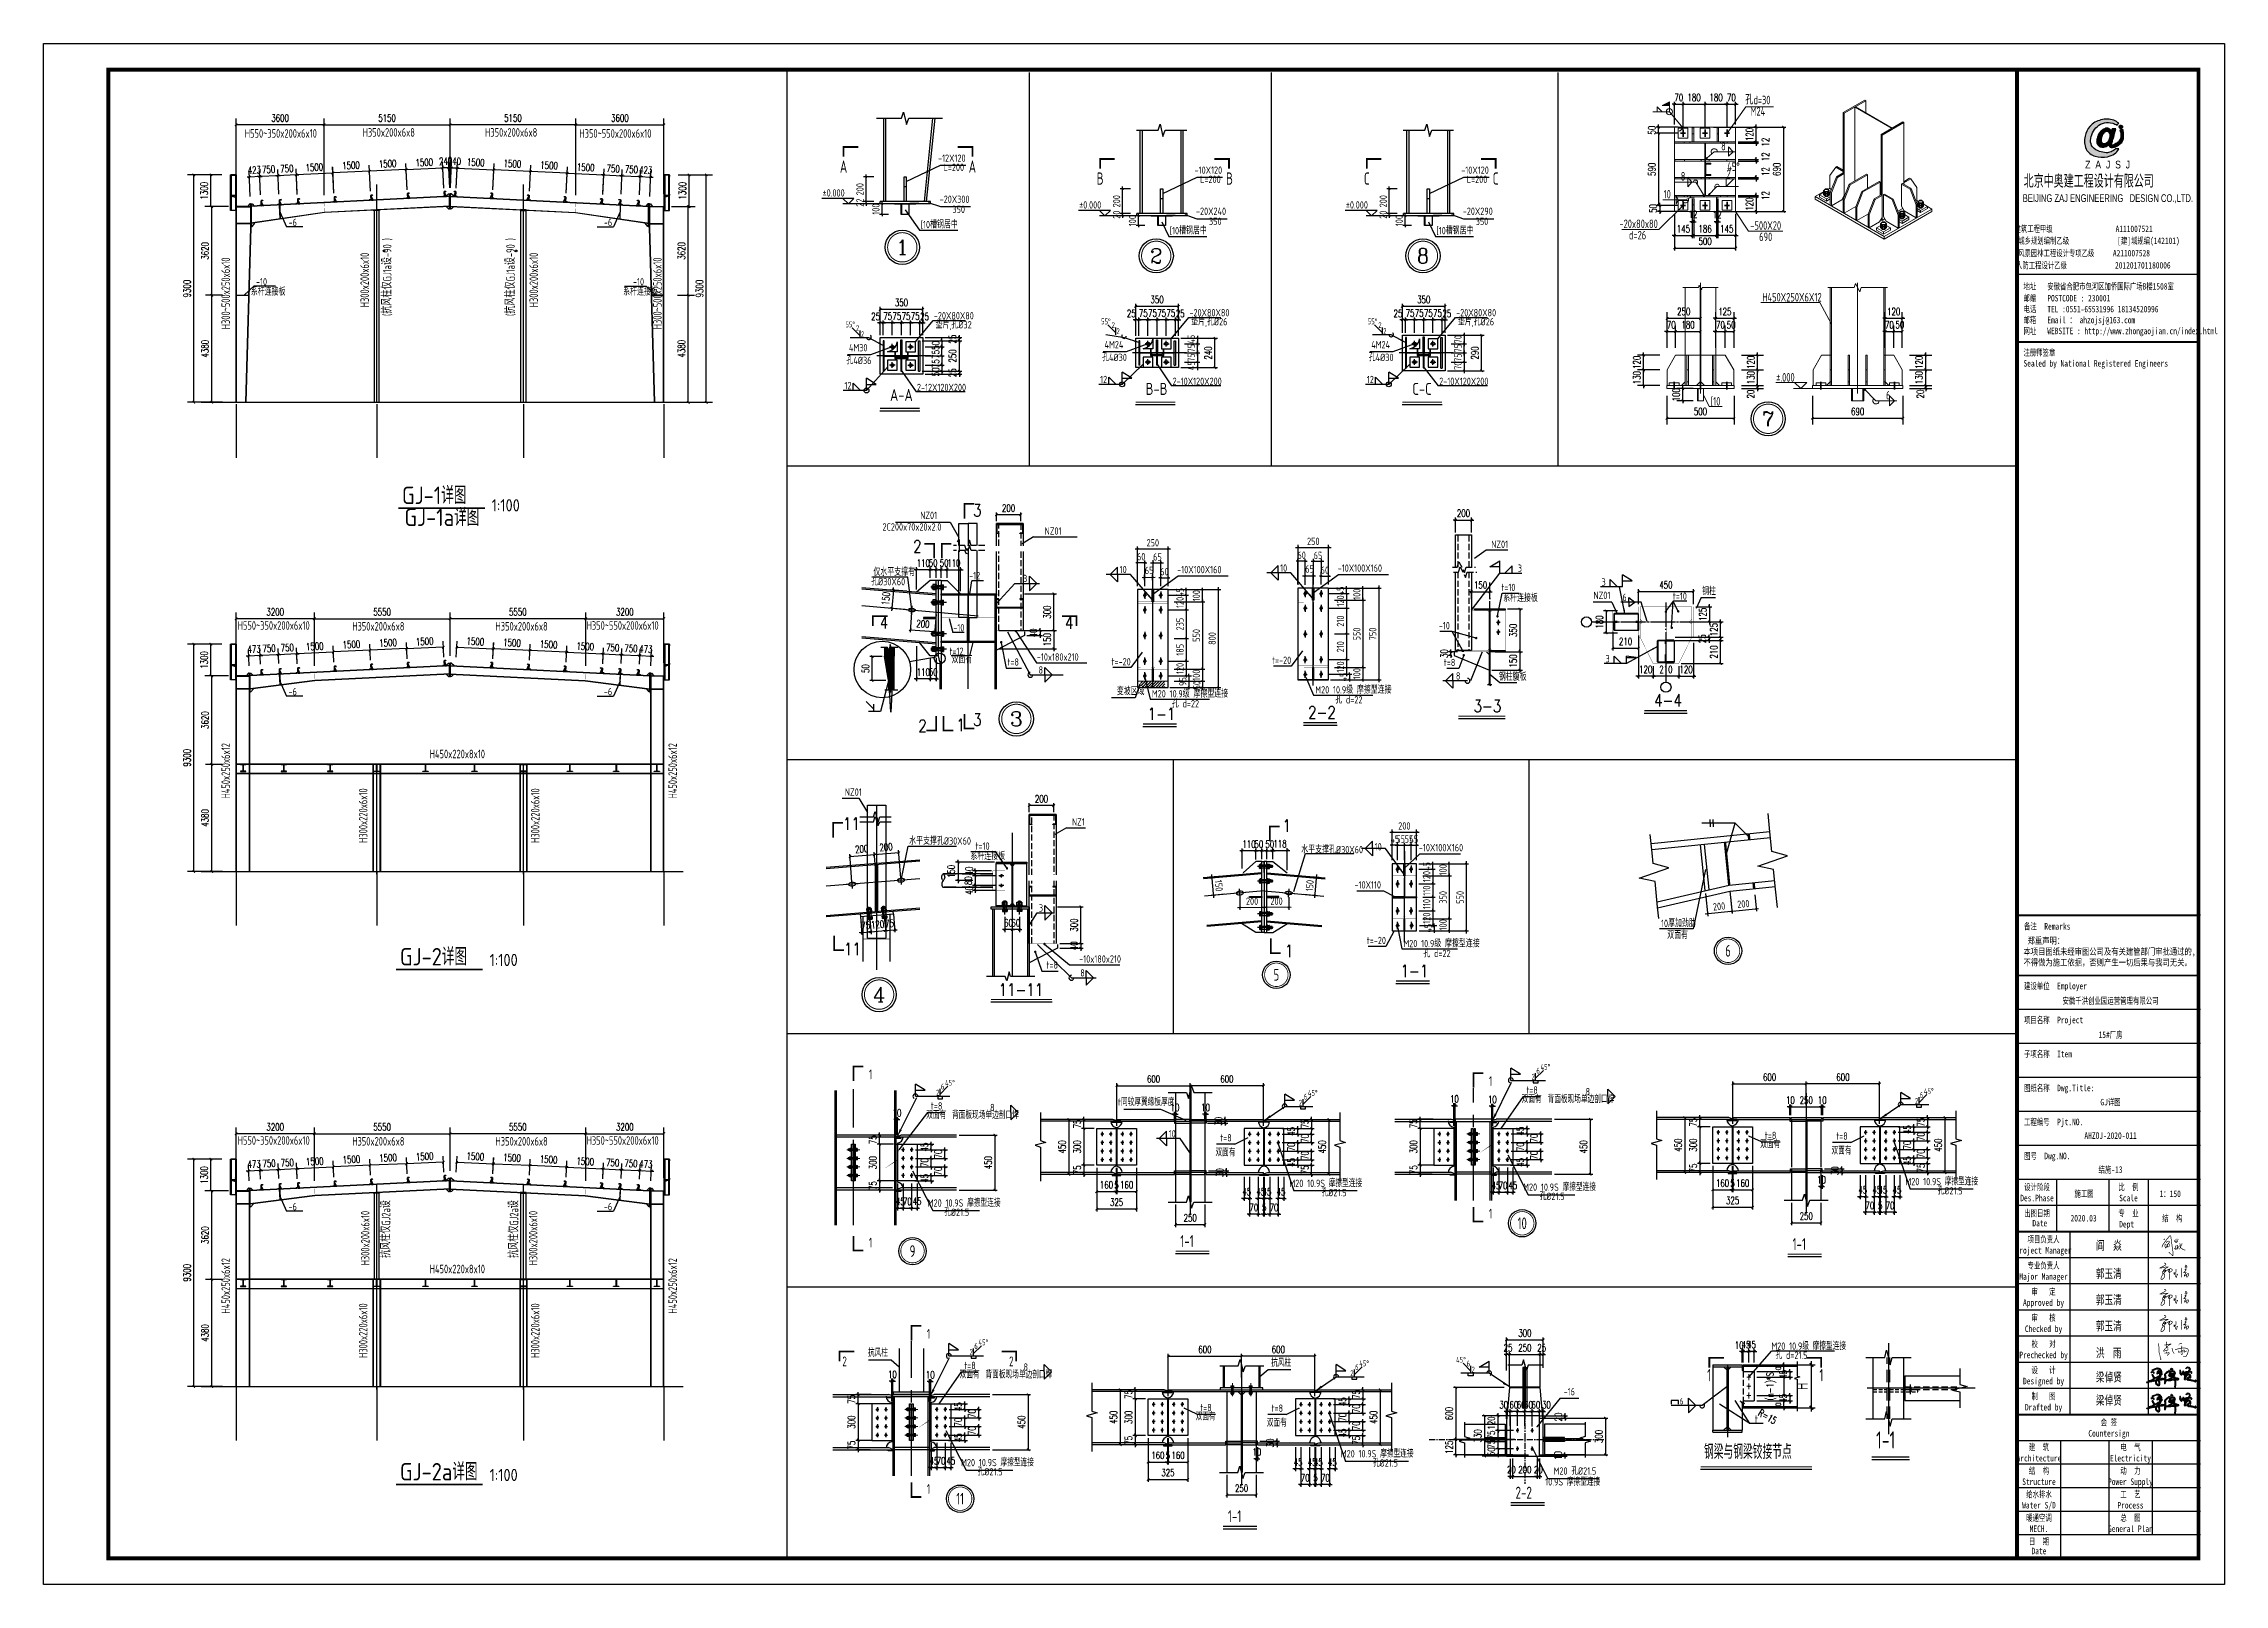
# Model space of a CAD drawing. Extents: x 177291 to 1288761, y 177638 to 322898.
# Drawn here: x 1199564 to 1288761, y 177960 to 240960 of the extents above; entities that cross this region are included whole.
import ezdxf
from ezdxf.enums import TextEntityAlignment as Align

# ---------------------------------------------------------------- set-up
doc = ezdxf.new("R2010")
doc.units = 0
doc.header["$LTSCALE"] = 1000
for name, pattern in [('0$0$CENTERX2', [4, 2.5, -0.5, 0.5, -0.5]), ('ACAD_ISO02W100', [15, 12, -3]), ('DASH', [0.35, 0.25, -0.1]), ('DASHED', [0.75, 0.5, -0.25]), ('DOTE', [2.42, 2, -0.2, 0.02, -0.2]), ('线型2', [2.5, 1.5, -1]), ('线型3', [19, 15, -1.5, 1, -1.5])]:
    doc.linetypes.add(name, pattern=pattern)
for name, color, linetype, lineweight in [('6', 253, 'Continuous', 13), ('孔标注', 9, 'Continuous', 18), ('字符标注', 9, 'Continuous', 18), ('柱_主零件_实线', 51, 'Continuous', 18), ('柱_零件_实线', 3, 'Continuous', 18), ('楼层标高', 9, 'Continuous', 18), ('点划线', 9, '线型3', 18), ('焊缝标注', 9, 'Continuous', 18), ('螺栓', 15, 'Continuous', 18), ('螺栓组-普通_实线', 1, 'Continuous', 35), ('钢板标注', 9, 'Continuous', 18)]:
    doc.layers.add(name, color=color, linetype=linetype, lineweight=lineweight)
for name, color, linetype in [('ADIM', 3, 'Continuous'), ('AXIS', 3, 'Continuous'), ('BOLT', 251, 'Continuous'), ('C 次梁CL', 4, 'Continuous'), ('DOTE', 1, 'Continuous'), ('GL', 150, 'Continuous'), ('GZ', 50, 'Continuous'), ('HfText', 7, 'Continuous'), ('LT', 27, 'Continuous'), ('NUM', 7, 'Continuous'), ('PUB_DIM', 3, 'Continuous'), ('PUB_TEXT', 7, 'Continuous'), ('PUB_TITLE', 4, 'Continuous'), ('PZ', 202, 'Continuous'), ('Steelx', 6, 'DASHED'), ('STXT_HF', 7, 'Continuous'), ('STXT_HF_TEXT', 7, 'Continuous'), ('TEXT', 7, 'Continuous'), ('TG', 110, 'Continuous'), ('THIN', 7, 'Continuous'), ('WELD', 7, 'Continuous'), ('XG', 6, 'Continuous'), ('YCX', 90, 'Continuous'), ('图签', 3, 'Continuous'), ('填充', 251, 'Continuous'), ('引出线', 3, 'Continuous'), ('引线', 3, 'Continuous'), ('梁__实线', 4, 'Continuous'), ('虚线', 4, 'ACAD_ISO02W100'), ('钢柱', 2, 'Continuous'), ('钢梁', 4, 'Continuous')]:
    doc.layers.add(name, color=color, linetype=linetype)
doc.styles.add('_gyy_title_Arial', font='arial.ttf', dxfattribs={"width": 0.7})
doc.styles.add('_gyy_title_ST', font='', dxfattribs={"width": 0.8})
doc.styles.add('_TCH_DIM_T3', font='SIMPLEX', dxfattribs={"width": 0.705882, "bigfont": 'GBCBIG'})
doc.styles.add('C', font='tssdeng.shx', dxfattribs={"height": 3, "bigfont": 'tssdchn.shx'})
doc.styles.add('COMPLEX', font='COMPLEX')
doc.styles.add('HZ', font='txt.shx', dxfattribs={"width": 0.8, "bigfont": '000hztxt.shx'})
doc.styles.add('SIM-TSSC', font='simplex.shx', dxfattribs={"width": 0.8, "bigfont": 'tssdchn.shx'})
doc.styles.get("Standard").update_dxf_attribs({"font": 'gbenor.shx', "bigfont": 'gbcbig.shx'})
doc.styles.add('TSSD_Dimension', font='Tssdeng.shx', dxfattribs={"width": 0.8, "bigfont": 'hztxt.shx'})
doc.styles.add('TSSD_Label', font='tssdeng.shx', dxfattribs={"width": 0.7, "bigfont": 'hztxt.shx'})
doc.styles.add('TSSD_Norm', font='tssdeng.shx', dxfattribs={"bigfont": 'hztxt.shx'})
doc.styles.add('TSSD_Num', font='Tssdeng.shx', dxfattribs={"width": 0.7, "bigfont": 'hztxt.shx'})
doc.styles.add('标准字体', font='tssdeng.shx', dxfattribs={"width": 0.7, "bigfont": 'tssdchn.shx'})
doc.styles.get('_gyy_title_ST').set_extended_font_data('SimSun')
doc.dimstyles.new('TCH_100_1', dxfattribs={"dimtxt": 297.5, "dimasz": 100, "dimexe": 250, "dimexo": 300, "dimgap": 126.25, "dimtad": 1, "dimdec": 0, "dimzin": 0, "dimdsep": 46, "dimtxsty": '_TCH_DIM_T3', "dimblk": 'ARCHTICK', "dimcen": 0.09, "dimclrd": 126, "dimclre": 126, "dimclrt": 7, "dimazin": 2, "dimtfac": 1, "dimtdec": 0, "dimtix": 1, "dimtmove": 2, "dimatfit": 3, "dimfxl": 1, "dimtolj": 1, "dimtzin": 0, "dimarcsym": 0})
doc.dimstyles.new('TCH_100_5', dxfattribs={"dimtxt": 297.5, "dimasz": 100, "dimexe": 100, "dimexo": 100, "dimgap": 126.25, "dimtad": 1, "dimdec": 0, "dimlfac": 0.2, "dimzin": 0, "dimdsep": 46, "dimtxsty": '_TCH_DIM_T3', "dimblk": 'ARCHTICK', "dimcen": 0.09, "dimclrd": 126, "dimclre": 126, "dimclrt": 7, "dimazin": 2, "dimtfac": 1, "dimtdec": 0, "dimtix": 1, "dimtmove": 2, "dimatfit": 3, "dimfxl": 1, "dimtolj": 1, "dimtzin": 0, "dimarcsym": 0})
doc.dimstyles.new('TSSD_10_100', dxfattribs={"dimtxt": 300, "dimasz": 100, "dimexe": 100, "dimexo": 250, "dimgap": 100, "dimtad": 1, "dimdec": 0, "dimlfac": 0.1, "dimzin": 0, "dimdsep": 46, "dimtxsty": 'TSSD_Dimension', "dimblk": 'ARCHTICK', "dimblk1": 'ARCHTICK', "dimblk2": 'ARCHTICK', "dimcen": 0, "dimdle": 100, "dimclrt": 7, "dimadec": 0, "dimazin": 0, "dimtfac": 1, "dimtdec": 0, "dimtix": 1, "dimtmove": 2, "dimatfit": 3, "dimfxl": 1, "dimtolj": 1, "dimtzin": 0, "dimarcsym": 0})
doc.dimstyles.new('TSSD_20_100', dxfattribs={"dimtxt": 300, "dimasz": 75, "dimexe": 100, "dimexo": 250, "dimgap": 100, "dimtad": 1, "dimdec": 0, "dimlfac": 0.2, "dimzin": 0, "dimdsep": 46, "dimtxsty": 'TSSD_Dimension', "dimblk": 'ARCHTICK', "dimcen": 0, "dimdle": 100, "dimclrt": 7, "dimadec": 0, "dimazin": 0, "dimtfac": 1, "dimtdec": 0, "dimtix": 1, "dimtmove": 2, "dimatfit": 3, "dimfxl": 1, "dimtolj": 1, "dimtzin": 0, "dimarcsym": 0})
doc.dimstyles.new('TSSD_20_150', dxfattribs={"dimtxt": 450, "dimasz": 150, "dimexe": 150, "dimexo": 375, "dimgap": 150, "dimtad": 1, "dimdec": 0, "dimlfac": 0.133333, "dimzin": 0, "dimdsep": 46, "dimtxsty": 'TSSD_Dimension', "dimblk": 'ARCHTICK', "dimcen": 0, "dimdle": 150, "dimclrt": 7, "dimadec": 0, "dimazin": 0, "dimtfac": 1, "dimtdec": 0, "dimtix": 1, "dimtmove": 2, "dimatfit": 3, "dimfxl": 1, "dimtolj": 1, "dimtzin": 0, "dimarcsym": 0})
doc.dimstyles.new('TSSD_LEADER_STYLE_200.0', dxfattribs={"dimtxt": 0.18, "dimasz": 200, "dimexe": 0.18, "dimexo": 0.0625, "dimgap": 0.09, "dimtad": 0, "dimtih": 1, "dimtoh": 1, "dimdec": 4, "dimzin": 0, "dimdsep": 46, "dimtxsty": 'Standard', "dimcen": 0.09, "dimadec": 0, "dimazin": 0, "dimtfac": 1, "dimtdec": 4, "dimtofl": 0, "dimtmove": 0, "dimatfit": 3, "dimfxl": 1, "dimtolj": 1, "dimtzin": 0, "dimarcsym": 0})
doc.dimstyles.new('TSSD_LEADER_STYLE_300.0', dxfattribs={"dimtxt": 0.18, "dimasz": 300, "dimexe": 0.18, "dimexo": 0.0625, "dimgap": 0.09, "dimtad": 0, "dimtih": 1, "dimtoh": 1, "dimdec": 4, "dimzin": 0, "dimdsep": 46, "dimtxsty": 'Standard', "dimcen": 0.09, "dimadec": 0, "dimazin": 0, "dimtfac": 1, "dimtdec": 4, "dimtofl": 0, "dimtmove": 0, "dimatfit": 3, "dimfxl": 1, "dimtolj": 1, "dimtzin": 0, "dimarcsym": 0})
pattern_1 = [(90, (1453500.978, -376625.106), (-21.2343996, 9e-12), []), (90, (1453490.36, -376625.106), (-21.2343996, 9e-12), [10.6171998, -5.3085999])]
pattern_2 = [(90, (1453500.978, -376625.106), (-21.2343996, 9e-12), []), (90, (1453490.36, -376625.106), (-21.2343996, 9e-12), [10.6171998, -5.3085999])]
pattern_3 = [(90, (1453500.978, -377675.106), (-21.2343996, 9e-12), []), (90, (1453490.36, -377675.106), (-21.2343996, 9e-12), [10.6171998, -5.3085999])]
pattern_4 = [(90, (1453500.978, -377675.106), (-21.2343996, 9e-12), []), (90, (1453490.36, -377675.106), (-21.2343996, 9e-12), [10.6171998, -5.3085999])]
pattern_5 = [(90, (1453500.978, -376975.106), (-21.2343996, 9e-12), []), (90, (1453490.36, -376975.106), (-21.2343996, 9e-12), [10.6171998, -5.3085999])]
pattern_6 = [(90, (1453500.978, -376975.106), (-21.2343996, 9e-12), []), (90, (1453490.36, -376975.106), (-21.2343996, 9e-12), [10.6171998, -5.3085999])]
pattern_7 = [(90, (1453500.978, -377325.106), (-21.2343996, 9e-12), []), (90, (1453490.36, -377325.106), (-21.2343996, 9e-12), [10.6171998, -5.3085999])]
pattern_8 = [(90, (1453500.978, -377325.106), (-21.2343996, 9e-12), []), (90, (1453490.36, -377325.106), (-21.2343996, 9e-12), [10.6171998, -5.3085999])]
pattern_9 = [(90, (1455871.015, -387237.682), (-21.2343996, 9e-12), []), (90, (1455860.398, -387237.682), (-21.2343996, 9e-12), [10.6171998, -5.3085999])]
pattern_10 = [(90, (1455871.015, -387237.682), (-21.2343996, 9e-12), []), (90, (1455860.398, -387237.682), (-21.2343996, 9e-12), [10.6171998, -5.3085999])]
pattern_11 = [(90, (1455871.015, -388287.682), (-21.2343996, 9e-12), []), (90, (1455860.398, -388287.682), (-21.2343996, 9e-12), [10.6171998, -5.3085999])]
pattern_12 = [(90, (1455871.015, -388287.682), (-21.2343996, 9e-12), []), (90, (1455860.398, -388287.682), (-21.2343996, 9e-12), [10.6171998, -5.3085999])]
pattern_13 = [(90, (1455871.015, -387587.682), (-21.2343996, 9e-12), []), (90, (1455860.398, -387587.682), (-21.2343996, 9e-12), [10.6171998, -5.3085999])]
pattern_14 = [(90, (1455871.015, -387587.682), (-21.2343996, 9e-12), []), (90, (1455860.398, -387587.682), (-21.2343996, 9e-12), [10.6171998, -5.3085999])]
pattern_15 = [(90, (1455871.015, -387937.682), (-21.2343996, 9e-12), []), (90, (1455860.398, -387937.682), (-21.2343996, 9e-12), [10.6171998, -5.3085999])]
pattern_16 = [(90, (1455871.015, -387937.682), (-21.2343996, 9e-12), []), (90, (1455860.398, -387937.682), (-21.2343996, 9e-12), [10.6171998, -5.3085999])]
pattern_17 = [(180, (1820543.528, 406733.9), (6e-10, -21.2343996), []), (180, (1820543.528, 406723.284), (6e-10, -21.2343996), [10.6171998, -5.3085999])]
pattern_18 = [(180, (1820543.528, 406733.9), (6e-10, -21.2343996), []), (180, (1820543.528, 406723.284), (6e-10, -21.2343996), [10.6171998, -5.3085999])]
pattern_19 = [(90, (1478860.03, -375976.094), (-21.2343996, 9e-12), []), (90, (1478849.413, -375976.094), (-21.2343996, 9e-12), [10.6171998, -5.3085999])]
pattern_20 = [(90, (1478860.03, -375976.094), (-21.2343996, 9e-12), []), (90, (1478849.413, -375976.094), (-21.2343996, 9e-12), [10.6171998, -5.3085999])]
pattern_21 = [(90, (1478860.03, -377026.094), (-21.2343996, 9e-12), []), (90, (1478849.413, -377026.094), (-21.2343996, 9e-12), [10.6171998, -5.3085999])]
pattern_22 = [(90, (1478860.03, -377026.094), (-21.2343996, 9e-12), []), (90, (1478849.413, -377026.094), (-21.2343996, 9e-12), [10.6171998, -5.3085999])]
pattern_23 = [(90, (1478860.03, -376326.094), (-21.2343996, 9e-12), []), (90, (1478849.413, -376326.094), (-21.2343996, 9e-12), [10.6171998, -5.3085999])]
pattern_24 = [(90, (1478860.03, -376326.094), (-21.2343996, 9e-12), []), (90, (1478849.413, -376326.094), (-21.2343996, 9e-12), [10.6171998, -5.3085999])]
pattern_25 = [(90, (1478860.03, -376676.094), (-21.2343996, 9e-12), []), (90, (1478849.413, -376676.094), (-21.2343996, 9e-12), [10.6171998, -5.3085999])]
pattern_26 = [(90, (1478860.03, -376676.094), (-21.2343996, 9e-12), []), (90, (1478849.413, -376676.094), (-21.2343996, 9e-12), [10.6171998, -5.3085999])]

msp = doc.modelspace()

# ---------------------------------------------------------------- texts
at = {"color": 1, "insert": (1280552.6, 235606.86), "char_height": 538.6524, "width": 7045.2659, "attachment_point": 1, "style": 'HZ'}
msp.add_mtext('北京中奥建工程设计有限公司', dxfattribs=at)
at = {"layer": 'ADIM', "style": 'SIM-TSSC', "width": 0.8}
for p in [(1250412.37, 208980.77), (1250507.62, 203861.81)]:
    msp.add_text('1', height=500, dxfattribs=at).set_placement(p, align=Align.MIDDLE_CENTER)
at = {"layer": 'AXIS', "color": 3, "style": 'SIM-TSSC', "width": 0.8}
for s, p in [('3', (1237583.4, 221630.98)), ('2', (1235127.4, 220151.53)), ('1', (1236820.97, 220184.15)), ('4', (1233763.74, 217039.88)), ('4', (1241340.63, 217030.31)), ('2', (1235340.88, 212813.99)), ('1', (1236900.44, 212848.65)), ('3', (1237583.4, 213063.25))]:
    msp.add_text(s, height=500, dxfattribs=at).set_placement(p)
at = {"layer": 'HfText', "style": 'TSSD_Label', "width": 0.7}
for p in [(1232321.23, 226828.48), (1242777.07, 227077.09), (1253684.85, 227077.09)]:
    msp.add_text('12', height=300, dxfattribs=at).set_placement(p)
at = {"layer": 'NUM', "style": '标准字体', "width": 0.7}
msp.add_text('钢梁与钢梁铰接节点', height=600, dxfattribs=at).set_placement((1267476.43, 182904.82), align=Align.BOTTOM_LEFT)
at = {"layer": 'PUB_DIM', "transparency": 16777216, "style": 'SIM-TSSC', "width": 0.8}
for p in [(1232604.06, 209069.39), (1232645.6, 203942.24)]:
    msp.add_text('11', height=500, dxfattribs=at).set_placement(p, align=Align.MIDDLE_CENTER)
at = {"layer": 'PUB_TEXT', "width": 0.7}
for s, height, style, p in [('A', 500, 'TSSD_Num', (1232282.82, 235933.78)), ('A', 500, 'TSSD_Num', (1237552.6, 235933.78)), ('B', 500, 'TSSD_Num', (1242777.94, 235443.06)), ('B', 500, 'TSSD_Num', (1248068.07, 235443.06)), ('C', 500, 'TSSD_Num', (1253685.72, 235443.06)), ('C', 500, 'TSSD_Num', (1258955.5, 235443.06)), ('1', 400, '标准字体', (1233386.67, 198813.05)), ('1', 400, '标准字体', (1258745.72, 198537.81)), ('1', 400, '标准字体', (1258745.72, 193121.55)), ('1', 400, '标准字体', (1233386.67, 191933.69)), ('1', 400, '标准字体', (1235756.71, 188200.47)), ('2', 400, '标准字体', (1232324.96, 187078.41)), ('2', 400, '标准字体', (1239143.23, 187078.41)), ('1', 500, '标准字体', (1267687.49, 186514.21)), ('1', 500, '标准字体', (1272280.92, 186514.21)), ('1', 400, '标准字体', (1235756.71, 181859.96))]:
    msp.add_text(s, height=height, dxfattribs=dict(at, style=style)).set_placement(p, align=Align.MIDDLE_CENTER)
at = {"layer": 'PUB_TEXT', "style": 'C', "width": 0.8}
for s, p in [('A-A', (1234184.35, 226201.43)), ('B-B', (1244640.19, 226450.04)), ('C-C', (1255547.97, 226450.04))]:
    msp.add_text(s, height=490, dxfattribs=at).set_placement(p, align=Align.BOTTOM_LEFT)
at = {"layer": 'PUB_TEXT', "linetype": 'ByBlock', "transparency": 16777216, "style": 'SIM-TSSC', "width": 0.8}
msp.add_text('11-11', height=500, dxfattribs=at).set_placement((1238628.87, 202027.64))
at = {"layer": 'PUB_TEXT', "style": '标准字体', "width": 0.7}
for s, p in [('1-1', (1246055.07, 191751.5)), ('1-1', (1271098.03, 191629.76)), ('2-2', (1259768.33, 181465.16)), ('1-1', (1248002.27, 180500.59))]:
    msp.add_text(s, height=490, dxfattribs=at).set_placement(p)
at = {"layer": 'PUB_TEXT', "color": 3, "style": '_gyy_title_ST', "width": 0.7}
for s, p in [('阎  焱', (1283513.28, 191638.61)), ('郭玉清', (1283503.62, 190483.89)), ('郭玉清', (1283503.62, 189414.87)), ('郭玉清', (1283503.62, 188345.85)), ('洪  雨', (1283506.01, 187241.72)), ('梁倬贤', (1283506.01, 186250.44)), ('梁倬贤', (1283506.01, 185304.39))]:
    msp.add_text(s, height=360.946, dxfattribs=at).set_placement(p)
at = {"layer": 'PUB_TITLE', "width": 0.7}
for s, height, style, p in [('BEIJING ZAJ ENGINEERING   DESIGN CO.,LTD.', 318.1829, '_gyy_title_Arial', (1283997.29, 234483.94)), ('城乡规划编制乙级             [建]城规编(142101)', 265.1525, '_gyy_title_ST', (1283632.56, 232768.72)), ('建筑工程甲级                 A111007521             ', 265.1525, '_gyy_title_ST', (1283986.62, 233255.19)), ('人防工程设计乙级             201201701180006', 265.1525, '_gyy_title_ST', (1283402.47, 231763.85)), ('风景园林工程设计专项乙级     A211007528           ', 265.1525, '_gyy_title_ST', (1283854.64, 232260.08)), ('Des.Phase', 267.255, '_gyy_title_ST', (1281097.81, 193623.44)), ('设计阶段', 267.255, '_gyy_title_ST', (1281097.81, 194072.42)), ('比  例', 267.255, '_gyy_title_ST', (1284839.38, 194072.42)), ('Scale', 267.255, '_gyy_title_ST', (1284839.38, 193623.44)), ('出图日期', 267.255, '_gyy_title_ST', (1281097.81, 193003.39)), ('Date', 267.255, '_gyy_title_ST', (1281212.79, 192598.21)), ('专  业', 267.255, '_gyy_title_ST', (1284839.38, 193003.39)), ('Dept ', 267.255, '_gyy_title_ST', (1284839.38, 192554.41)), ('项目负责人', 267.255, '_gyy_title_ST', (1281365.06, 191934.37)), ('Project Manager', 267.2551, '_gyy_title_ST', (1281365.06, 191485.38)), ('专业负责人', 267.255, '_gyy_title_ST', (1281365.06, 190865.35)), ('Major Manager', 267.2551, '_gyy_title_ST', (1281365.06, 190416.36)), ('审   定', 267.255, '_gyy_title_ST', (1281365.07, 189796.33)), ('Approved by', 267.2551, '_gyy_title_ST', (1281365.06, 189347.34)), ('Checked by', 267.255, '_gyy_title_ST', (1281365.06, 188278.32)), ('审   核', 267.255, '_gyy_title_ST', (1281365.07, 188727.31)), ('Prechecked by', 267.2551, '_gyy_title_ST', (1281365.06, 187209.3)), ('校   对', 267.255, '_gyy_title_ST', (1281365.07, 187658.29)), ('Designed by', 267.2551, '_gyy_title_ST', (1281365.06, 186140.28)), ('设   计', 267.255, '_gyy_title_ST', (1281365.07, 186589.26)), ('制   图', 267.255, '_gyy_title_ST', (1281365.07, 185520.24)), ('Drafted by', 267.255, '_gyy_title_ST', (1281365.06, 185071.26)), ('会 签', 267.255, '_gyy_title_ST', (1284037.61, 184451.22)), ('Countersign', 267.2551, '_gyy_title_ST', (1284037.61, 184002.23)), ('Architecture', 267.2551, '_gyy_title_ST', (1281177.98, 182986.66)), ('建  筑', 267.255, '_gyy_title_ST', (1281177.98, 183435.65)), ('Electricity', 267.2551, '_gyy_title_ST', (1284919.56, 182986.66)), ('电  气', 267.255, '_gyy_title_ST', (1284919.56, 183435.65)), ('Structure', 267.255, '_gyy_title_ST', (1281177.98, 182024.55)), ('结  构', 267.255, '_gyy_title_ST', (1281177.98, 182473.53)), ('Power Supply', 267.2551, '_gyy_title_ST', (1284919.56, 182024.55)), ('动  力', 267.255, '_gyy_title_ST', (1284919.56, 182473.53)), ('Water S/D', 267.255, '_gyy_title_ST', (1281177.98, 181062.42)), ('给水排水', 267.255, '_gyy_title_ST', (1281177.98, 181511.41)), ('Process', 267.255, '_gyy_title_ST', (1284919.56, 181062.42)), ('工  艺', 267.255, '_gyy_title_ST', (1284919.56, 181511.41)), ('暖通空调', 267.255, '_gyy_title_ST', (1281177.98, 180549.29)), ('MECH.', 267.255, '_gyy_title_ST', (1281177.98, 180100.31)), ('General Plan', 267.2551, '_gyy_title_ST', (1284919.56, 180100.31)), ('总  图', 267.255, '_gyy_title_ST', (1284919.56, 180549.29)), ('日  期', 267.255, '_gyy_title_ST', (1281177.98, 179587.17)), ('Date', 267.255, '_gyy_title_ST', (1281177.98, 179191.64))]:
    msp.add_text(s, height=height, dxfattribs=dict(at, style=style)).set_placement(p, align=Align.CENTER)
at = {"layer": 'PUB_TITLE', "style": '_gyy_title_ST', "width": 0.7}
for s, height, p in [('地址   安徽省合肥市包河区加侨国际广场B楼1508室', 265.1525, (1280544.83, 230902.42)), ('邮编   POSTCODE : 230001', 265.1525, (1280544.83, 230418.1)), ('电话   TEL :0551-65531996 18134520996', 265.1525, (1280544.83, 229972.64)), ('邮箱   Email ： ahzojsj@163.com', 265.1525, (1280544.83, 229527.18)), ('网址   WEBSITE : http://www.zhongaojian.cn/index.html', 265.1525, (1280544.83, 229079.11)), ('注册师签章', 265.152, (1280544.83, 228198.8)), ('Sealed by National Registered Engineers', 265.1525, (1280546.27, 227753.34)), ('备注  Remarks', 267.2551, (1280566.55, 204732.42)), ('建设单位  Employer', 267.2551, (1280566.55, 202293.19)), ('项目名称  Project', 267.2551, (1280566.55, 200903.46)), ('子项名称  Item', 267.255, (1280566.55, 199513.74)), ('图纸名称  Dwg.Title:', 267.2551, (1280566.55, 198124.01)), ('工程编号  Pjt.NO.', 267.2551, (1280566.55, 196734.28)), ('图号  Dwg.NO.', 267.2551, (1280566.55, 195344.55))]:
    msp.add_text(s, height=height, dxfattribs=at).set_placement(p)
at = {"layer": 'PUB_TITLE', "color": 2, "style": '_gyy_title_ST', "width": 0.7}
for s, height, p in [('安徽千洪创业园运营管理有限公司', 267.2551, (1284104.92, 201689.78)), ('15#厂房', 267.255, (1284104.92, 200300.05))]:
    msp.add_text(s, height=height, dxfattribs=at).set_placement(p, align=Align.CENTER)
at = {"layer": 'PUB_TITLE', "color": 6, "style": '_gyy_title_ST', "width": 0.7}
for s, height, p in [('GJ详图', 267.255, (1284104.92, 197545.27)), ('AHZOJ-2020-011', 267.2551, (1284104.92, 196177.52))]:
    msp.add_text(s, height=height, dxfattribs=at).set_placement(p, align=Align.CENTER)
at = {"layer": 'PUB_TITLE', "color": 7, "style": '_gyy_title_ST', "width": 0.7}
for s, p in [('结施-13', (1284104.92, 194787.79)), ('施工图', (1283022.41, 193804.67)), ('1：150', (1286544.88, 193796.21)), ('2020.03', (1283002.63, 192798.52)), ('结  构', (1286632.3, 192798.52))]:
    msp.add_text(s, height=267.255, dxfattribs=at).set_placement(p, align=Align.CENTER)
at = {"layer": 'PUB_TITLE', "insert": (1280544.2, 204414.76), "char_height": 267.2551, "width": 8552.1722, "attachment_point": 1, "style": '_gyy_title_ST'}
msp.add_mtext(' 郑重声明：\\P本项目图纸未经审图公司及有关建管部门审批通过的,\\P不得做为施工依据，否则产生一切后果与我司无关。', dxfattribs=at)
at = {"layer": 'STXT_HF_TEXT', "style": '标准字体', "width": 0.7}
msp.add_text('6', height=250, dxfattribs=at).set_placement((1266486.78, 185322.39))
at = {"layer": 'TEXT', "style": 'TSSD_Norm', "width": 0.7}
for s, height, p in [('孔d=30', 350, (1269680.01, 238480.24)), ('8', 350, (1268272.48, 236595.85)), ('8', 350, (1266619.82, 235357.45)), ('2', 350, (1268482.48, 235454.95)), ('45%%D', 350, (1268682.48, 235754.95)), ('10', 350, (1265972.95, 234627.3)), ('[10槽钢居中', 300, (1236196.44, 233411.07)), ('-20x80x80', 350, (1264803.36, 233417.96)), ('-500X20', 350, (1270001.15, 233348.62)), ('[10槽钢居中', 300, (1246382.93, 233163.76)), ('[10槽钢居中', 300, (1257290.71, 233163.76)), ('H450X250X6X12', 350, (1271073.14, 230414.79)), ('%%P.000', 350, (1270806.7, 227139.4)), ('6', 350, (1275011.7, 226409.4)), ('[10', 350, (1267952.6, 226159.4))]:
    msp.add_text(s, height=height, dxfattribs=at).set_placement(p, align=Align.CENTER)
for s, p in [('M24', (1269680.01, 238367.02)), ('d=26', (1264759.68, 233304.73)), ('690', (1270001.15, 233235.39))]:
    msp.add_text(s, height=350, dxfattribs=at).set_placement(p, align=Align.TOP_CENTER)
at = {"layer": 'TEXT', "width": 0.7}
for s, height, style, p in [('H550~350x200x6x10', 350, 'TSSD_Norm', (1207794.28, 237113, -0.03)), ('H350x200x6x8', 350, 'TSSD_Norm', (1212613.63, 237155.93, -0.03)), ('H350x200x6x8', 350, 'TSSD_Norm', (1217620.28, 237155.93, -0.03)), ('H350~550x200x6x10', 350, 'TSSD_Norm', (1221478.48, 237113, -0.03)), ('-6', 300, 'TSSD_Norm', (1222477.55, 233500.22, -19.48)), ('-10', 300, 'TSSD_Norm', (1223670.53, 231074.27, -19.45)), ('系杆连接板', 300, 'TSSD_Norm', (1223265.91, 230662.85, -19.45)), ('-20X80X80', 300, 'TSSD_Norm', (1235974.31, 229685.3)), ('垫片,孔%%C32', 300, 'TSSD_Norm', (1236043.45, 229315.32)), ('-20X80X80', 300, 'TSSD_Norm', (1246430.15, 229808.92)), ('垫片,孔%%c26', 300, 'TSSD_Norm', (1246499.28, 229438.93)), ('-20X80X80', 300, 'TSSD_Norm', (1257337.93, 229808.92)), ('垫片,孔%%c26', 300, 'TSSD_Norm', (1257407.06, 229438.93)), ('4M30', 300, 'TSSD_Norm', (1232503.65, 228376.45)), ('4M24', 300, 'TSSD_Norm', (1242959.49, 228500.06)), ('4M24', 300, 'TSSD_Norm', (1253867.27, 228500.06)), ('孔4%%C36', 300, 'TSSD_Norm', (1232401.18, 227855.45)), ('孔4%%c30', 300, 'TSSD_Norm', (1242857.02, 227979.07)), ('孔4%%c30', 300, 'TSSD_Norm', (1253764.8, 227979.07)), ('2-12X120X200', 300, 'TSSD_Norm', (1235283.73, 226752.48)), ('2-10X120X200', 300, 'TSSD_Norm', (1245739.57, 227001.1)), ('2-10X120X200', 300, 'TSSD_Norm', (1256647.35, 227001.1)), ('2C200x70x20x2.0', 300, 'TSSD_Norm', (1233877.87, 221048)), ('NZ01', 300, 'TSSD_Norm', (1235418.62, 221520.14)), ('NZ01', 300, 'TSSD_Norm', (1240508.25, 220879.42)), ('NZ01', 300, 'TSSD_Norm', (1258774.01, 220338.71)), ('仅水平支撑有', 300, 'TSSD_Norm', (1233506, 219200.57)), ('孔%%c30X60', 300, 'TSSD_Norm', (1233409.46, 218811.25)), ('-12', 300, 'TSSD_Norm', (1237420.2, 219057.24)), ('3', 300, 'TSSD_Norm', (1239624.27, 218939.1)), ('H550~350x200x6x10', 350, 'TSSD_Norm', (1207500.6, 216994.22, -0.03)), ('H350x200x6x8', 350, 'TSSD_Norm', (1212186.79, 216959.93, -0.03)), ('H350x200x6x8', 350, 'TSSD_Norm', (1218047.12, 216959.93, -0.03)), ('H350~550x200x6x10', 350, 'TSSD_Norm', (1221772.15, 216994.22, -0.03)), ('-10', 300, 'TSSD_Norm', (1236772.15, 216927.84)), ('-10', 300, 'TSSD_Norm', (1256629.63, 217010.65)), ('t=12', 300, 'TSSD_Norm', (1236613.15, 215963.55)), ('双面有', 300, 'TSSD_Norm', (1236698.63, 215627.86)), ('-10x180x210', 300, 'TSSD_Norm', (1240187.96, 215729.43)), ('3', 300, 'TSSD_Label', (1263448.3, 215659.61, -5653.38)), ('t=8', 300, 'TSSD_Norm', (1238982.98, 215524.97)), ('8', 300, 'TSSD_Norm', (1240257.62, 215200.53)), ('t=8', 300, 'TSSD_Norm', (1256832.02, 215505.42)), ('8', 300, 'TSSD_Label', (1257327.65, 214955.37)), ('钢柱腹板', 300, 'TSSD_Norm', (1259085.71, 214916.93)), ('-6', 300, 'TSSD_Norm', (1222477.55, 214314.91, -19.48)), ('H450x220x8x10', 350, 'TSSD_Norm', (1215355.76, 211739.74, 0.31)), ('NZ01', 300, 'TSSD_Norm', (1232336.79, 210205.54, -20.6)), ('水平支撑孔%%C30X60', 300, 'TSSD_Norm', (1251004.51, 207853.98)), ('8', 300, '标准字体', (1262632.01, 197958.44)), ('8', 300, '标准字体', (1238278.18, 197309.43)), ('H550~350x200x6x10', 350, 'TSSD_Norm', (1207500.6, 195935.55, -0.03)), ('H350x200x6x8', 350, 'TSSD_Norm', (1212186.79, 195901.26, -0.03)), ('H350x200x6x8', 350, 'TSSD_Norm', (1218047.12, 195901.26, -0.03)), ('H350~550x200x6x10', 350, 'TSSD_Norm', (1221772.15, 195935.55, -0.03)), ('10', 300, '标准字体', (1245580.84, 196237.85)), ('-6', 300, 'TSSD_Norm', (1222477.55, 193256.25, -19.48)), ('H450x220x8x10', 350, 'TSSD_Norm', (1215355.76, 190681.08, 0.31)), ('M20 10.9级 摩擦型连接', 300, '标准字体', (1270234.13, 187552.11)), ('孔 d=21.5', 300, '标准字体', (1270402.35, 187181.09)), ('8', 300, '标准字体', (1239643, 186696.85)), ('t', 300, '标准字体', (1269557.52, 184571.56))]:
    msp.add_text(s, height=height, dxfattribs=dict(at, style=style)).set_placement(p)
at = {"layer": 'TEXT', "style": 'TSSD_Norm', "width": 0.7}
for s, p in [('-12X120', (1237273.8, 236037.21)), ('L=200', (1237212.88, 235662.52)), ('-10X120', (1247768.92, 235546.49)), ('L=200', (1247708, 235171.79)), ('-10X120', (1258676.71, 235546.49)), ('L=200', (1258615.78, 235171.79)), ('-20X300', (1237435.1, 234356.73)), ('350', (1237250.08, 233943.83)), ('-20X240', (1247930.22, 233866)), ('350', (1247745.2, 233453.1)), ('-20X290', (1258838, 233866)), ('350', (1258652.98, 233453.1))]:
    msp.add_text(s, height=300, dxfattribs=at).set_placement(p, align=Align.BOTTOM_RIGHT)
for p in [(1231876.76, 234856.2), (1242371.88, 234365.48), (1253279.67, 234365.48)]:
    msp.add_text('%%p0.000', height=300, dxfattribs=at).set_placement(p, align=Align.MIDDLE)
for s, height, rotation, p in [('-6', 300, 360, (1209580.39, 233500.22, -19.48)), ('H300~500x250x6x10', 350, 90, (1207186.88, 229279.75, 3.7)), ('H300x200x6x10', 350, 90, (1212870.97, 230179.29, 3.7)), ('(抗风柱仅GJ1a设-90 )', 350, 90, (1213791.14, 229821.03, 3.7)), ('(抗风柱仅GJ1a设-90 )', 350, 90, (1218837.57, 229821.03, 3.7)), ('H300x200x6x10', 350, 90, (1219784.66, 230179.29, 3.7)), ('H300~500x250x6x10', 350, 90, (1224845.56, 229279.75, 3.7)), ('-10', 300, 360, (1208250.11, 231074.27, -19.45)), ('系杆连接板', 300, 360, (1208040.5, 230662.85, -19.45)), ('10', 300, 360, (1243574.59, 219306.47)), ('-10X100X160', 300, 360, (1245930.15, 219303.57)), ('10', 300, 360, (1250139.06, 219367.11)), ('-10X100X160', 300, 360, (1252494.61, 219364.21)), ('3', 300, 360, (1259862.41, 219362.3)), ('t=10', 300, 360, (1259187.51, 218573.08)), ('NZ01', 300, 360, (1262957.41, 218250.66)), ('3', 300, 360, (1263287.58, 218795.09, -11306.77)), ('钢柱', 300, 360, (1267402.69, 218412.64)), ('系杆连接板', 300, 360, (1259261.8, 218138.22)), ('6', 300, 360, (1264137.93, 218168.92)), ('t=10', 300, 360, (1266200.27, 218218.15)), ('t=-20', 300, 360, (1249806.72, 215596.38)), ('t=-20', 300, 360, (1243242.26, 215535.73)), ('-6', 300, 360, (1209580.39, 214314.91, -19.48)), ('变坡区域', 300, 360, (1243456.89, 214322.83)), ('M20 10.9级 摩擦型连接', 300, 360, (1244893.96, 214225.22)), ('孔 d=22', 300, 360, (1245709.23, 213817.2)), ('M20 10.9级 摩擦型连接', 300, 360, (1251578.18, 214387.61)), ('孔 d=22', 300, 360, (1252393.45, 213979.59)), ('H450x250x6x12', 350, 90, (1207186.88, 210094.44, 3.7)), ('H450x250x6x12', 350, 90, (1225468.76, 210094.44, 3.7)), ('H300x220x6x10', 350, 90, (1212808.76, 208277.47, 6.41)), ('H300x220x6x10', 350, 90, (1219846.88, 208277.47, 6.41)), ('10', 300, 360, (1254007.58, 207970.5)), ('-10X100X160', 300, 360, (1255813.88, 207934.63)), ('-10X110', 300, 360, (1253182.17, 206411.12)), ('10厚加劲肋', 300, 360, (1265717.9, 204839.12)), ('t=-20', 300, 360, (1253681.45, 204137.79)), ('M20 10.9级 摩擦型连接', 300, 360, (1255183.14, 204014.25)), ('双面有', 300, 360, (1265971.2, 204358.56)), ('孔 d=22', 300, 360, (1255998.41, 203606.23)), ('-6', 300, 360, (1209580.39, 193256.25, -19.48)), ('H300x200x6x10', 350, 90, (1212893.64, 191001.32, 3.7)), ('抗风柱仅GJ2a设', 350, 90, (1213744.21, 191308.54, 3.7)), ('抗风柱仅GJ2a设', 350, 90, (1218978.73, 191308.54, 3.7)), ('H300x200x6x10', 350, 90, (1219762, 191001.32, 3.7)), ('H450x250x6x12', 350, 90, (1207186.88, 189035.77, 3.7)), ('H450x250x6x12', 350, 90, (1225468.76, 189035.77, 3.7)), ('H300x220x6x10', 350, 90, (1212808.76, 187218.8, 6.41)), ('H300x220x6x10', 350, 90, (1219846.88, 187218.8, 6.41))]:
    msp.add_text(s, height=height, rotation=rotation, dxfattribs=at).set_placement(p)
at = {"layer": 'TEXT'}
for s, height, p in [('GJ-1详图', 714.894, (1214222.11, 222132.29)), ('1:100', 500, (1217893.12, 221833.68)), ('GJ-1a详图', 714.894, (1214320.73, 221235.77)), ('GJ-2详图', 714.894, (1214136.35, 203266.71)), ('1:100', 500, (1217807.37, 203242.56)), ('GJ-2a详图', 714.894, (1214136.35, 182208.05)), ('1:100', 500, (1217807.37, 182183.9))]:
    msp.add_text(s, height=height, dxfattribs=at).set_placement(p)
at = {"layer": 'TEXT', "linetype": 'ByBlock', "style": 'SIM-TSSC', "width": 0.8}
for s, p in [('3-3', (1258052.88, 213625.97)), ('4-4', (1265439.31, 213857.54)), ('1-1', (1244720.37, 213305.54)), ('2-2', (1251284.83, 213366.18)), ('1-1', (1255065.64, 202794.67))]:
    msp.add_text(s, height=500, dxfattribs=at).set_placement(p)
at = {"layer": 'TEXT', "transparency": 16777216, "style": 'TSSD_Norm', "width": 0.7}
for s, p in [('NZ1', (1241626.27, 208988.35)), ('系杆连接板', (1237473.31, 207584.05)), ('t=10', (1237679.8, 207998.29)), ('3', (1240273.67, 205469.33)), ('t=8', (1240580.53, 203136.08)), ('-10x180x210', (1241921.08, 203382.26)), ('8', (1241966.06, 202813.31))]:
    msp.add_text(s, height=300, dxfattribs=at).set_placement(p)
at = {"layer": 'TEXT', "style": '标准字体', "width": 0.7}
for s, p in [('t=8', (1260442.63, 197933.01)), ('双面有', (1236073.59, 196908.49)), ('t=8', (1236088.79, 197284)), ('背面板现场单边剖口焊', (1238087.81, 196906.41)), ('t同较厚翼缘板厚度', (1244659.47, 197437.62)), ('双面有', (1260427.43, 197557.5)), ('背面板现场单边剖口焊', (1262441.65, 197555.42)), ('t=8', (1247922.66, 195980.72)), ('t=8', (1270200.42, 196078.2)), ('t=8', (1273118.86, 196053.2)), ('双面有', (1247903.58, 195377.46)), ('双面有', (1270185.21, 195711.93)), ('双面有', (1273099.77, 195449.93)), ('M20 10.9S 摩擦型连接', (1252008.35, 194118.07)), ('M20 10.9S 摩擦型连接', (1277204.54, 194190.54)), ('M20 10.9S 摩擦型连接', (1237215.22, 193313.45)), ('孔%%c21.5', (1252346.16, 193740.57)), ('M20 10.9S 摩擦型连接', (1261569.05, 193962.46)), ('孔%%c21.5', (1261264.31, 193584.97)), ('孔%%c21.5', (1277542.35, 193813.05)), ('孔%%c21.5', (1236910.47, 192935.95)), ('抗风柱', (1233687.44, 187181.56)), ('双面有', (1237438.41, 186295.91)), ('t=8', (1237453.62, 186671.43)), ('背面板现场单边剖口焊', (1239452.63, 186293.84)), ('抗风柱', (1250181.9, 186772.09)), ('-16', (1261967.43, 185598.96)), ('双面有', (1247089.46, 184582.75)), ('t=8', (1247104.66, 184949.02)), ('双面有', (1250004.02, 184320.75)), ('t=8', (1250023.1, 184924.02)), ('M20 10.9S 摩擦型连接', (1238580.04, 182700.87)), ('M20 10.9S 摩擦型连接', (1254108.78, 183061.37)), ('孔%%c21.5', (1254446.59, 182683.87)), ('孔%%c21.5', (1238275.3, 182323.38)), ('10.9S 摩擦型连接', (1262107.59, 181910.65)), ('M20 孔%%C21.5', (1262197.68, 182354.78))]:
    msp.add_text(s, height=300, dxfattribs=at).set_placement(p, align=Align.BOTTOM_CENTER)
msp.add_text('1-1', height=700, dxfattribs=at).set_placement((1274514.38, 183305.78), align=Align.BOTTOM_LEFT)
at = {"layer": 'THIN', "transparency": 16777216, "style": 'TSSD_Norm', "width": 0.7}
msp.add_text('水平支撑孔%%c30X60', height=300, dxfattribs=at).set_placement((1234967.85, 208207.83))

# ---------------------------------------------------------------- blocks, each defined once
blk = doc.blocks.new('_ArchTick')
at = {"color": 0, "linetype": 'ByBlock', "const_width": 0.4}
blk.add_lwpolyline([(-0.5, -0.5), (0.5, 0.5)], dxfattribs=at)
blk = doc.blocks.new('*D204')
at = {"layer": 'AXIS', "color": 0, "linetype": 'ByBlock', "lineweight": -2, "transparency": 16777216}
for p, q in [((1233527, 235508), (1233103, 235508)), ((1233203, 234408), (1233203, 235608)), ((1233527, 234508), (1233103, 234508))]:
    blk.add_line(p, q, dxfattribs=at)
at = {"layer": 'Defpoints', "color": 0, "linetype": 'ByBlock', "transparency": 16777216}
for p in [(1233203, 235508), (1233777, 235508), (1233777, 234508)]:
    blk.add_point(p, dxfattribs=at)
at = {"layer": 'AXIS', "color": 0, "linetype": 'ByBlock', "lineweight": -2, "transparency": 16777216, "xscale": 75, "yscale": 75, "zscale": 75}
for p, rotation in [((1233203, 235508), 90), ((1233203, 234508), 270)]:
    blk.add_blockref('_ArchTick', p, dxfattribs=dict(at, rotation=rotation))
at = {"layer": 'AXIS', "color": 7, "linetype": 'ByBlock', "transparency": 16777216, "insert": (1232953, 235008), "char_height": 300, "attachment_point": 5, "rotation": 90, "style": 'TSSD_Dimension'}
blk.add_mtext('\\A1;200', dxfattribs=at)
blk = doc.blocks.new('*D205')
at = {"layer": 'AXIS', "color": 0, "linetype": 'ByBlock', "lineweight": -2, "transparency": 16777216}
for p, q in [((1233527, 234508), (1233103, 234508)), ((1233527, 234408), (1233103, 234408)), ((1233203, 234508), (1233203, 234583)), ((1233203, 234408), (1233203, 234508)), ((1233203, 234408), (1233203, 234333))]:
    blk.add_line(p, q, dxfattribs=at)
at = {"layer": 'Defpoints', "color": 0, "linetype": 'ByBlock', "transparency": 16777216}
for p in [(1233203, 234508), (1233777, 234508), (1233777, 234408)]:
    blk.add_point(p, dxfattribs=at)
at = {"layer": 'AXIS', "color": 0, "linetype": 'ByBlock', "lineweight": -2, "transparency": 16777216, "xscale": 75, "yscale": 75, "zscale": 75}
for p, rotation in [((1233203, 234508), 270), ((1233203, 234408), 90)]:
    blk.add_blockref('_ArchTick', p, dxfattribs=dict(at, rotation=rotation))
at = {"layer": 'AXIS', "color": 7, "linetype": 'ByBlock', "transparency": 16777216, "insert": (1232953, 234458), "char_height": 300, "attachment_point": 5, "rotation": 90, "style": 'TSSD_Dimension'}
blk.add_mtext('\\A1;22', dxfattribs=at)
blk = doc.blocks.new('_WELD001')
at = {"linetype": 'ByBlock'}
h = blk.add_hatch(color=0, dxfattribs=at)
h.paths.add_polyline_path([(0.8, 0.5), (0, 1), (0, 0.5)], flags=16)
edge = h.paths.add_edge_path()
edge.add_line((0.8, 0.5), (0, 1))
edge.add_line((0, 0.5), (0.8, 0.5))
edge.add_line((0, 0), (0, 1))
at = {"color": 0, "linetype": 'ByBlock'}
for p, q in [((0, 0), (0, 1)), ((0.8, 0.5), (0, 1)), ((0, 0.5), (0.8, 0.5))]:
    blk.add_line(p, q, dxfattribs=at)
blk = doc.blocks.new('_WELD003')
at = {"color": 0, "linetype": 'ByBlock'}
blk.add_circle((0, 0), 0.5, dxfattribs=at)
blk = doc.blocks.new('_WELD004')
at = {"color": 0, "linetype": 'ByBlock'}
for p, q in [((0, 1), (1, 0)), ((0, 0), (0, 1))]:
    blk.add_line(p, q, dxfattribs=at)
blk = doc.blocks.new('*D206')
at = {"layer": 'AXIS', "color": 126, "linetype": 'ByBlock', "lineweight": -2, "transparency": 16777216}
for p, q in [((1234276, 229544), (1234176, 229544)), ((1234276, 229039), (1234276, 229644)), ((1234651, 229544), (1234276, 229544)), ((1234651, 229039), (1234651, 229644)), ((1234651, 229544), (1234751, 229544))]:
    blk.add_line(p, q, dxfattribs=at)
at = {"layer": 'Defpoints', "color": 0, "linetype": 'ByBlock', "transparency": 16777216}
for p in [(1234276, 229544), (1234276, 228939), (1234651, 228939)]:
    blk.add_point(p, dxfattribs=at)
at = {"layer": 'AXIS', "color": 126, "linetype": 'ByBlock', "lineweight": -2, "transparency": 16777216, "xscale": 100, "yscale": 100, "zscale": 100}
blk.add_blockref('_ArchTick', (1234276, 229544), dxfattribs=at)
at = {"layer": 'AXIS', "color": 126, "linetype": 'ByBlock', "lineweight": -2, "transparency": 16777216, "xscale": 100, "yscale": 100, "zscale": 100, "rotation": 180}
blk.add_blockref('_ArchTick', (1234651, 229544), dxfattribs=at)
at = {"layer": 'AXIS', "color": 7, "linetype": 'ByBlock', "transparency": 16777216, "insert": (1234463, 229819), "char_height": 297.5, "attachment_point": 5, "style": '_TCH_DIM_T3'}
blk.add_mtext('\\A1;75', dxfattribs=at)
blk = doc.blocks.new('*D207')
at = {"layer": 'AXIS', "color": 126, "linetype": 'ByBlock', "lineweight": -2, "transparency": 16777216}
for p, q in [((1233776, 229039), (1233776, 230196)), ((1235526, 229039), (1235526, 230196)), ((1233776, 230096), (1235526, 230096))]:
    blk.add_line(p, q, dxfattribs=at)
at = {"layer": 'Defpoints', "color": 0, "linetype": 'ByBlock', "transparency": 16777216}
for p in [(1235526, 230096), (1233776, 228939), (1235526, 228939)]:
    blk.add_point(p, dxfattribs=at)
at = {"layer": 'AXIS', "color": 126, "linetype": 'ByBlock', "lineweight": -2, "transparency": 16777216, "xscale": 100, "yscale": 100, "zscale": 100, "rotation": 180}
blk.add_blockref('_ArchTick', (1233776, 230096), dxfattribs=at)
at = {"layer": 'AXIS', "color": 126, "linetype": 'ByBlock', "lineweight": -2, "transparency": 16777216, "xscale": 100, "yscale": 100, "zscale": 100}
blk.add_blockref('_ArchTick', (1235526, 230096), dxfattribs=at)
at = {"layer": 'AXIS', "color": 7, "linetype": 'ByBlock', "transparency": 16777216, "insert": (1234651, 230371), "char_height": 297.5, "attachment_point": 5, "style": '_TCH_DIM_T3'}
blk.add_mtext('\\A1;350', dxfattribs=at)
blk = doc.blocks.new('*D208')
at = {"layer": 'AXIS', "color": 126, "linetype": 'ByBlock', "lineweight": -2, "transparency": 16777216}
for p, q in [((1233776, 229544), (1233676, 229544)), ((1233776, 229039), (1233776, 229644)), ((1233901, 229544), (1233776, 229544)), ((1233901, 229039), (1233901, 229644)), ((1233901, 229544), (1234001, 229544))]:
    blk.add_line(p, q, dxfattribs=at)
at = {"layer": 'Defpoints', "color": 0, "linetype": 'ByBlock', "transparency": 16777216}
for p in [(1233776, 229544), (1233776, 228939), (1233901, 228939)]:
    blk.add_point(p, dxfattribs=at)
at = {"layer": 'AXIS', "color": 126, "linetype": 'ByBlock', "lineweight": -2, "transparency": 16777216, "xscale": 100, "yscale": 100, "zscale": 100}
blk.add_blockref('_ArchTick', (1233776, 229544), dxfattribs=at)
at = {"layer": 'AXIS', "color": 126, "linetype": 'ByBlock', "lineweight": -2, "transparency": 16777216, "xscale": 100, "yscale": 100, "zscale": 100, "rotation": 180}
blk.add_blockref('_ArchTick', (1233901, 229544), dxfattribs=at)
at = {"layer": 'AXIS', "color": 7, "linetype": 'ByBlock', "transparency": 16777216, "insert": (1233595, 229803), "char_height": 297.5, "attachment_point": 5, "style": '_TCH_DIM_T3'}
blk.add_mtext('\\A1;25', dxfattribs=at)
blk = doc.blocks.new('*D209')
at = {"layer": 'AXIS', "color": 126, "linetype": 'ByBlock', "lineweight": -2, "transparency": 16777216}
for p, q in [((1235401, 229544), (1235301, 229544)), ((1235401, 229039), (1235401, 229644)), ((1235526, 229544), (1235401, 229544)), ((1235526, 229039), (1235526, 229644)), ((1235526, 229544), (1235626, 229544))]:
    blk.add_line(p, q, dxfattribs=at)
at = {"layer": 'Defpoints', "color": 0, "linetype": 'ByBlock', "transparency": 16777216}
for p in [(1235401, 229544), (1235401, 228939), (1235526, 228939)]:
    blk.add_point(p, dxfattribs=at)
at = {"layer": 'AXIS', "color": 126, "linetype": 'ByBlock', "lineweight": -2, "transparency": 16777216, "xscale": 100, "yscale": 100, "zscale": 100}
blk.add_blockref('_ArchTick', (1235401, 229544), dxfattribs=at)
at = {"layer": 'AXIS', "color": 126, "linetype": 'ByBlock', "lineweight": -2, "transparency": 16777216, "xscale": 100, "yscale": 100, "zscale": 100, "rotation": 180}
blk.add_blockref('_ArchTick', (1235526, 229544), dxfattribs=at)
at = {"layer": 'AXIS', "color": 7, "linetype": 'ByBlock', "transparency": 16777216, "insert": (1235597, 229800), "char_height": 297.5, "attachment_point": 5, "style": '_TCH_DIM_T3'}
blk.add_mtext('\\A1;25', dxfattribs=at)
blk = doc.blocks.new('*D210')
at = {"layer": 'AXIS', "color": 126, "linetype": 'ByBlock', "lineweight": -2, "transparency": 16777216}
for p, q in [((1234651, 229544), (1234551, 229544)), ((1234651, 229039), (1234651, 229644)), ((1235026, 229544), (1234651, 229544)), ((1235026, 229039), (1235026, 229644)), ((1235026, 229544), (1235126, 229544))]:
    blk.add_line(p, q, dxfattribs=at)
at = {"layer": 'Defpoints', "color": 0, "linetype": 'ByBlock', "transparency": 16777216}
for p in [(1234651, 229544), (1234651, 228939), (1235026, 228939)]:
    blk.add_point(p, dxfattribs=at)
at = {"layer": 'AXIS', "color": 126, "linetype": 'ByBlock', "lineweight": -2, "transparency": 16777216, "xscale": 100, "yscale": 100, "zscale": 100}
blk.add_blockref('_ArchTick', (1234651, 229544), dxfattribs=at)
at = {"layer": 'AXIS', "color": 126, "linetype": 'ByBlock', "lineweight": -2, "transparency": 16777216, "xscale": 100, "yscale": 100, "zscale": 100, "rotation": 180}
blk.add_blockref('_ArchTick', (1235026, 229544), dxfattribs=at)
at = {"layer": 'AXIS', "color": 7, "linetype": 'ByBlock', "transparency": 16777216, "insert": (1234838, 229819), "char_height": 297.5, "attachment_point": 5, "style": '_TCH_DIM_T3'}
blk.add_mtext('\\A1;75', dxfattribs=at)
blk = doc.blocks.new('*D211')
at = {"layer": 'AXIS', "color": 126, "linetype": 'ByBlock', "lineweight": -2, "transparency": 16777216}
for p, q in [((1233901, 229544), (1233801, 229544)), ((1233901, 229039), (1233901, 229644)), ((1234276, 229544), (1233901, 229544)), ((1234276, 229039), (1234276, 229644)), ((1234276, 229544), (1234376, 229544))]:
    blk.add_line(p, q, dxfattribs=at)
at = {"layer": 'Defpoints', "color": 0, "linetype": 'ByBlock', "transparency": 16777216}
for p in [(1233901, 229544), (1233901, 228939), (1234276, 228939)]:
    blk.add_point(p, dxfattribs=at)
at = {"layer": 'AXIS', "color": 126, "linetype": 'ByBlock', "lineweight": -2, "transparency": 16777216, "xscale": 100, "yscale": 100, "zscale": 100}
blk.add_blockref('_ArchTick', (1233901, 229544), dxfattribs=at)
at = {"layer": 'AXIS', "color": 126, "linetype": 'ByBlock', "lineweight": -2, "transparency": 16777216, "xscale": 100, "yscale": 100, "zscale": 100, "rotation": 180}
blk.add_blockref('_ArchTick', (1234276, 229544), dxfattribs=at)
at = {"layer": 'AXIS', "color": 7, "linetype": 'ByBlock', "transparency": 16777216, "insert": (1234088, 229819), "char_height": 297.5, "attachment_point": 5, "style": '_TCH_DIM_T3'}
blk.add_mtext('\\A1;75', dxfattribs=at)
blk = doc.blocks.new('*D212')
at = {"layer": 'AXIS', "color": 126, "linetype": 'ByBlock', "lineweight": -2, "transparency": 16777216}
for p, q in [((1235026, 229544), (1234926, 229544)), ((1235026, 229039), (1235026, 229644)), ((1235401, 229544), (1235026, 229544)), ((1235401, 229039), (1235401, 229644)), ((1235401, 229544), (1235501, 229544))]:
    blk.add_line(p, q, dxfattribs=at)
at = {"layer": 'Defpoints', "color": 0, "linetype": 'ByBlock', "transparency": 16777216}
for p in [(1235026, 229544), (1235026, 228939), (1235401, 228939)]:
    blk.add_point(p, dxfattribs=at)
at = {"layer": 'AXIS', "color": 126, "linetype": 'ByBlock', "lineweight": -2, "transparency": 16777216, "xscale": 100, "yscale": 100, "zscale": 100}
blk.add_blockref('_ArchTick', (1235026, 229544), dxfattribs=at)
at = {"layer": 'AXIS', "color": 126, "linetype": 'ByBlock', "lineweight": -2, "transparency": 16777216, "xscale": 100, "yscale": 100, "zscale": 100, "rotation": 180}
blk.add_blockref('_ArchTick', (1235401, 229544), dxfattribs=at)
at = {"layer": 'AXIS', "color": 7, "linetype": 'ByBlock', "transparency": 16777216, "insert": (1235213, 229819), "char_height": 297.5, "attachment_point": 5, "style": '_TCH_DIM_T3'}
blk.add_mtext('\\A1;75', dxfattribs=at)
blk = doc.blocks.new('*D213')
at = {"layer": 'AXIS', "color": 126, "linetype": 'ByBlock', "lineweight": -2, "transparency": 16777216}
for p, q in [((1235501, 227564), (1236400, 227564)), ((1235626, 227814), (1236400, 227814)), ((1236300, 227814), (1236300, 227914)), ((1236300, 227814), (1236300, 227564)), ((1236300, 227564), (1236300, 227464))]:
    blk.add_line(p, q, dxfattribs=at)
at = {"layer": 'Defpoints', "color": 0, "linetype": 'ByBlock', "transparency": 16777216}
for p in [(1235401, 227564), (1235526, 227814), (1236300, 227564)]:
    blk.add_point(p, dxfattribs=at)
at = {"layer": 'AXIS', "color": 126, "linetype": 'ByBlock', "lineweight": -2, "transparency": 16777216, "xscale": 100, "yscale": 100, "zscale": 100}
for p, rotation in [((1236300, 227814), 270), ((1236300, 227564), 90)]:
    blk.add_blockref('_ArchTick', p, dxfattribs=dict(at, rotation=rotation))
at = {"layer": 'AXIS', "color": 7, "linetype": 'ByBlock', "transparency": 16777216, "insert": (1236050, 227541), "char_height": 297.5, "attachment_point": 5, "rotation": 90, "style": '_TCH_DIM_T3'}
blk.add_mtext('\\A1;50', dxfattribs=at)
blk = doc.blocks.new('*D214')
at = {"layer": 'AXIS', "color": 126, "linetype": 'ByBlock', "lineweight": -2, "transparency": 16777216}
for p, q in [((1235626, 228564), (1236400, 228564)), ((1236300, 228564), (1236300, 228664)), ((1236300, 228189), (1236300, 228564)), ((1235626, 228189), (1236400, 228189)), ((1236300, 228189), (1236300, 228089))]:
    blk.add_line(p, q, dxfattribs=at)
at = {"layer": 'Defpoints', "color": 0, "linetype": 'ByBlock', "transparency": 16777216}
for p in [(1235526, 228564), (1236300, 228564), (1235526, 228189)]:
    blk.add_point(p, dxfattribs=at)
at = {"layer": 'AXIS', "color": 126, "linetype": 'ByBlock', "lineweight": -2, "transparency": 16777216, "xscale": 100, "yscale": 100, "zscale": 100}
for p, rotation in [((1236300, 228564), 270), ((1236300, 228189), 90)]:
    blk.add_blockref('_ArchTick', p, dxfattribs=dict(at, rotation=rotation))
at = {"layer": 'AXIS', "color": 7, "linetype": 'ByBlock', "transparency": 16777216, "insert": (1236050, 228255), "char_height": 297.5, "attachment_point": 5, "rotation": 90, "style": '_TCH_DIM_T3'}
blk.add_mtext('\\A1;75', dxfattribs=at)
blk = doc.blocks.new('*D215')
at = {"layer": 'AXIS', "color": 0, "linetype": 'ByBlock', "lineweight": -2, "transparency": 16777216}
for p, q in [((1234115, 234408), (1233756, 234408)), ((1234115, 233980), (1233756, 233980)), ((1233856, 234408), (1233856, 234483)), ((1233856, 233980), (1233856, 234408)), ((1233856, 233980), (1233856, 233905))]:
    blk.add_line(p, q, dxfattribs=at)
at = {"layer": 'Defpoints', "color": 0, "linetype": 'ByBlock', "transparency": 16777216}
for p in [(1233856, 234408), (1234365, 234408), (1234365, 233980)]:
    blk.add_point(p, dxfattribs=at)
at = {"layer": 'AXIS', "color": 0, "linetype": 'ByBlock', "lineweight": -2, "transparency": 16777216, "xscale": 75, "yscale": 75, "zscale": 75}
for p, rotation in [((1233856, 234408), 270), ((1233856, 233980), 90)]:
    blk.add_blockref('_ArchTick', p, dxfattribs=dict(at, rotation=rotation))
at = {"layer": 'AXIS', "color": 7, "linetype": 'ByBlock', "transparency": 16777216, "insert": (1233606, 234194), "char_height": 300, "attachment_point": 5, "rotation": 90, "style": 'TSSD_Dimension'}
blk.add_mtext('\\A1;100', dxfattribs=at)
blk = doc.blocks.new('_WELD008')
at = {"color": 0, "linetype": 'ByBlock'}
for p, q in [((0, 0.3), (1.06, 1.36)), ((0, 0), (0, 1))]:
    blk.add_line(p, q, dxfattribs=at)
for tag, p in [('A', (-0.3, -0.01)), ('B', (0.29, 0.86)), ('C', (1.29, 1.42))]:
    blk.add_attdef(tag, text='', height=0.8, dxfattribs=at).set_placement(p, align=Align.CENTER)
blk = doc.blocks.new('*D216')
at = {"layer": 'AXIS', "color": 126, "linetype": 'ByBlock', "lineweight": -2, "transparency": 16777216}
for p, q in [((1235626, 228814), (1237119, 228814)), ((1237019, 227564), (1237019, 228814)), ((1235626, 227564), (1237119, 227564))]:
    blk.add_line(p, q, dxfattribs=at)
at = {"layer": 'Defpoints', "color": 0, "linetype": 'ByBlock', "transparency": 16777216}
for p in [(1235526, 228814), (1237019, 228814), (1235526, 227564)]:
    blk.add_point(p, dxfattribs=at)
at = {"layer": 'AXIS', "color": 126, "linetype": 'ByBlock', "lineweight": -2, "transparency": 16777216, "xscale": 100, "yscale": 100, "zscale": 100}
for p, rotation in [((1237019, 228814), 90), ((1237019, 227564), 270)]:
    blk.add_blockref('_ArchTick', p, dxfattribs=dict(at, rotation=rotation))
at = {"layer": 'AXIS', "color": 7, "linetype": 'ByBlock', "transparency": 16777216, "insert": (1236744, 228189), "char_height": 297.5, "attachment_point": 5, "rotation": 90, "style": '_TCH_DIM_T3'}
blk.add_mtext('\\A1;250', dxfattribs=at)
blk = doc.blocks.new('*D217')
at = {"layer": 'AXIS', "color": 126, "linetype": 'ByBlock', "lineweight": -2, "transparency": 16777216}
for p, q in [((1235626, 227564), (1237119, 227564)), ((1237019, 227564), (1237019, 227664)), ((1237019, 227564), (1237019, 227439)), ((1235626, 227439), (1237119, 227439)), ((1237019, 227439), (1237019, 227339))]:
    blk.add_line(p, q, dxfattribs=at)
at = {"layer": 'Defpoints', "color": 0, "linetype": 'ByBlock', "transparency": 16777216}
for p in [(1235526, 227564), (1235526, 227439), (1237019, 227439)]:
    blk.add_point(p, dxfattribs=at)
at = {"layer": 'AXIS', "color": 126, "linetype": 'ByBlock', "lineweight": -2, "transparency": 16777216, "xscale": 100, "yscale": 100, "zscale": 100}
for p, rotation in [((1237019, 227564), 270), ((1237019, 227439), 90)]:
    blk.add_blockref('_ArchTick', p, dxfattribs=dict(at, rotation=rotation))
at = {"layer": 'AXIS', "color": 7, "linetype": 'ByBlock', "transparency": 16777216, "insert": (1236744, 227501), "char_height": 297.5, "attachment_point": 5, "rotation": 90, "style": '_TCH_DIM_T3'}
blk.add_mtext('\\A1;25', dxfattribs=at)
blk = doc.blocks.new('*D218')
at = {"layer": 'AXIS', "color": 126, "linetype": 'ByBlock', "lineweight": -2, "transparency": 16777216}
for p, q in [((1235626, 228939), (1237119, 228939)), ((1235626, 228814), (1237119, 228814)), ((1237019, 228939), (1237019, 229039)), ((1237019, 228814), (1237019, 228939)), ((1237019, 228814), (1237019, 228714))]:
    blk.add_line(p, q, dxfattribs=at)
at = {"layer": 'Defpoints', "color": 0, "linetype": 'ByBlock', "transparency": 16777216}
for p in [(1235526, 228939), (1235526, 228814), (1237019, 228939)]:
    blk.add_point(p, dxfattribs=at)
at = {"layer": 'AXIS', "color": 126, "linetype": 'ByBlock', "lineweight": -2, "transparency": 16777216, "xscale": 100, "yscale": 100, "zscale": 100}
for p, rotation in [((1237019, 228939), 270), ((1237019, 228814), 90)]:
    blk.add_blockref('_ArchTick', p, dxfattribs=dict(at, rotation=rotation))
at = {"layer": 'AXIS', "color": 7, "linetype": 'ByBlock', "transparency": 16777216, "insert": (1236744, 228876), "char_height": 297.5, "attachment_point": 5, "rotation": 90, "style": '_TCH_DIM_T3'}
blk.add_mtext('\\A1;25', dxfattribs=at)
blk = doc.blocks.new('*D222')
at = {"layer": 'Defpoints', "color": 0, "transparency": 16777216}
for p in [(1233545, 207795), (1233635, 206671), (1234635, 206751)]:
    blk.add_point(p, dxfattribs=at)
at = {"layer": 'GL', "color": 126, "lineweight": -2, "transparency": 16777216}
for p, q in [((1233627, 206770), (1233537, 207895)), ((1234545, 207875), (1233545, 207795)), ((1234627, 206850), (1234537, 207975))]:
    blk.add_line(p, q, dxfattribs=at)
at = {"layer": 'GL', "color": 126, "lineweight": -2, "transparency": 16777216, "xscale": 100, "yscale": 100, "zscale": 100}
for p, rotation in [((1233545, 207795), 184.573921257005), ((1234545, 207875), 4.573921257004985)]:
    blk.add_blockref('_ArchTick', p, dxfattribs=dict(at, rotation=rotation))
at = {"layer": 'GL', "color": 7, "transparency": 16777216, "insert": (1234023, 208109), "char_height": 297.5, "attachment_point": 5, "rotation": 4.57392, "style": '_TCH_DIM_T3'}
blk.add_mtext('\\A1;200', dxfattribs=at)
blk = doc.blocks.new('*D223')
at = {"layer": 'Defpoints', "color": 0, "transparency": 16777216}
for p in [(1232546, 207715), (1232636, 206590), (1233635, 206671)]:
    blk.add_point(p, dxfattribs=at)
at = {"layer": 'GL', "color": 126, "lineweight": -2, "transparency": 16777216}
for p, q in [((1233627, 206770), (1233537, 207895)), ((1232628, 206690), (1232538, 207815)), ((1233545, 207795), (1232546, 207715))]:
    blk.add_line(p, q, dxfattribs=at)
at = {"layer": 'GL', "color": 126, "lineweight": -2, "transparency": 16777216, "xscale": 100, "yscale": 100, "zscale": 100}
for p, rotation in [((1233545, 207795), 4.573921257004985), ((1232546, 207715), 184.573921257005)]:
    blk.add_blockref('_ArchTick', p, dxfattribs=dict(at, rotation=rotation))
at = {"layer": 'GL', "color": 7, "transparency": 16777216, "insert": (1233024, 208029), "char_height": 297.5, "attachment_point": 5, "rotation": 4.57392, "style": '_TCH_DIM_T3'}
blk.add_mtext('\\A1;200', dxfattribs=at)
blk = doc.blocks.new('*D224')
at = {"layer": 'Defpoints', "color": 0, "transparency": 16777216}
for p in [(1238563, 207485), (1236964, 206735), (1237673, 206735)]:
    blk.add_point(p, dxfattribs=at)
at = {"layer": 'GL', "color": 126, "lineweight": -2, "transparency": 16777216}
for p, q in [((1238463, 207485), (1236864, 207485)), ((1236964, 207485), (1236964, 207585)), ((1236964, 207485), (1236964, 206735)), ((1237573, 206735), (1236864, 206735)), ((1236964, 206735), (1236964, 206635))]:
    blk.add_line(p, q, dxfattribs=at)
at = {"layer": 'GL', "color": 126, "lineweight": -2, "transparency": 16777216, "xscale": 100, "yscale": 100, "zscale": 100}
for p, rotation in [((1236964, 207485), 270), ((1236964, 206735), 90)]:
    blk.add_blockref('_ArchTick', p, dxfattribs=dict(at, rotation=rotation))
at = {"layer": 'GL', "color": 7, "transparency": 16777216, "insert": (1236689, 207110), "char_height": 297.5, "attachment_point": 5, "rotation": 90, "style": '_TCH_DIM_T3'}
blk.add_mtext('\\A1;150', dxfattribs=at)
blk = doc.blocks.new('*D225')
at = {"layer": 'Defpoints', "color": 0, "transparency": 16777216}
for p in [(1237661, 206335), (1238632, 206535), (1238632, 206335)]:
    blk.add_point(p, dxfattribs=at)
at = {"layer": 'GL', "color": 126, "lineweight": -2, "transparency": 16777216}
for p, q in [((1238532, 206535), (1237561, 206535)), ((1238532, 206335), (1237561, 206335)), ((1237661, 206535), (1237661, 206635)), ((1237661, 206535), (1237661, 206335)), ((1237661, 206335), (1237661, 206235))]:
    blk.add_line(p, q, dxfattribs=at)
at = {"layer": 'GL', "color": 126, "lineweight": -2, "transparency": 16777216, "xscale": 100, "yscale": 100, "zscale": 100}
for p, rotation in [((1237661, 206535), 270), ((1237661, 206335), 90)]:
    blk.add_blockref('_ArchTick', p, dxfattribs=dict(at, rotation=rotation))
at = {"layer": 'GL', "color": 7, "transparency": 16777216, "insert": (1237425, 206339), "char_height": 297.5, "attachment_point": 5, "rotation": 90, "style": '_TCH_DIM_T3'}
blk.add_mtext('\\A1;40', dxfattribs=at)
blk = doc.blocks.new('*D226')
at = {"layer": 'Defpoints', "color": 0, "transparency": 16777216}
for p in [(1237661, 206535), (1238632, 206935), (1238632, 206535)]:
    blk.add_point(p, dxfattribs=at)
at = {"layer": 'GL', "color": 126, "lineweight": -2, "transparency": 16777216}
for p, q in [((1237661, 206935), (1237661, 207035)), ((1238532, 206935), (1237561, 206935)), ((1238532, 206535), (1237561, 206535)), ((1237661, 206935), (1237661, 206535)), ((1237661, 206535), (1237661, 206435))]:
    blk.add_line(p, q, dxfattribs=at)
at = {"layer": 'GL', "color": 126, "lineweight": -2, "transparency": 16777216, "xscale": 100, "yscale": 100, "zscale": 100}
for p, rotation in [((1237661, 206935), 270), ((1237661, 206535), 90)]:
    blk.add_blockref('_ArchTick', p, dxfattribs=dict(at, rotation=rotation))
at = {"layer": 'GL', "color": 7, "transparency": 16777216, "insert": (1237386, 206735), "char_height": 297.5, "attachment_point": 5, "rotation": 90, "style": '_TCH_DIM_T3'}
blk.add_mtext('\\A1;80', dxfattribs=at)
blk = doc.blocks.new('*D227')
at = {"layer": 'Defpoints', "color": 0, "transparency": 16777216}
for p in [(1238438, 207135), (1237661, 206935), (1238438, 206935)]:
    blk.add_point(p, dxfattribs=at)
at = {"layer": 'GL', "color": 126, "lineweight": -2, "transparency": 16777216}
for p, q in [((1238338, 207135), (1237561, 207135)), ((1237661, 207135), (1237661, 207235)), ((1237661, 207135), (1237661, 206935)), ((1238338, 206935), (1237561, 206935)), ((1237661, 206935), (1237661, 206835))]:
    blk.add_line(p, q, dxfattribs=at)
at = {"layer": 'GL', "color": 126, "lineweight": -2, "transparency": 16777216, "xscale": 100, "yscale": 100, "zscale": 100}
for p, rotation in [((1237661, 207135), 270), ((1237661, 206935), 90)]:
    blk.add_blockref('_ArchTick', p, dxfattribs=dict(at, rotation=rotation))
at = {"layer": 'GL', "color": 7, "transparency": 16777216, "insert": (1237416, 207129), "char_height": 297.5, "attachment_point": 5, "rotation": 90, "style": '_TCH_DIM_T3'}
blk.add_mtext('\\A1;40', dxfattribs=at)
blk = doc.blocks.new('*D228')
at = {"layer": 'Defpoints', "color": 0, "transparency": 16777216}
for p in [(1240928, 205669), (1241985, 205669), (1241028, 204169)]:
    blk.add_point(p, dxfattribs=at)
at = {"layer": 'GL', "color": 126, "lineweight": -2, "transparency": 16777216}
for p, q in [((1241028, 205669), (1242085, 205669)), ((1241985, 204169), (1241985, 205669)), ((1241128, 204169), (1242085, 204169))]:
    blk.add_line(p, q, dxfattribs=at)
at = {"layer": 'GL', "color": 126, "lineweight": -2, "transparency": 16777216, "xscale": 100, "yscale": 100, "zscale": 100}
for p, rotation in [((1241985, 205669), 90), ((1241985, 204169), 270)]:
    blk.add_blockref('_ArchTick', p, dxfattribs=dict(at, rotation=rotation))
at = {"layer": 'GL', "color": 7, "transparency": 16777216, "insert": (1241710, 204919), "char_height": 297.5, "attachment_point": 5, "rotation": 90, "style": '_TCH_DIM_T3'}
blk.add_mtext('\\A1;300', dxfattribs=at)
blk = doc.blocks.new('*D229')
at = {"layer": 'Defpoints', "color": 0, "transparency": 16777216}
for p in [(1239878, 209802), (1239878, 209441), (1240878, 209441)]:
    blk.add_point(p, dxfattribs=at)
at = {"layer": 'GL', "color": 126, "lineweight": -2, "transparency": 16777216}
for p, q in [((1239878, 209541), (1239878, 209902)), ((1240878, 209802), (1239878, 209802)), ((1240878, 209541), (1240878, 209902))]:
    blk.add_line(p, q, dxfattribs=at)
at = {"layer": 'GL', "color": 126, "lineweight": -2, "transparency": 16777216, "xscale": 100, "yscale": 100, "zscale": 100, "rotation": 180}
blk.add_blockref('_ArchTick', (1239878, 209802), dxfattribs=at)
at = {"layer": 'GL', "color": 126, "lineweight": -2, "transparency": 16777216, "xscale": 100, "yscale": 100, "zscale": 100}
blk.add_blockref('_ArchTick', (1240878, 209802), dxfattribs=at)
at = {"layer": 'GL', "color": 7, "transparency": 16777216, "insert": (1240378, 210077), "char_height": 297.5, "attachment_point": 5, "style": '_TCH_DIM_T3'}
blk.add_mtext('\\A1;200', dxfattribs=at)
blk = doc.blocks.new('*D315')
at = {"layer": 'Defpoints', "color": 0, "transparency": 16777216}
for p in [(1241028, 204169), (1241028, 203969), (1241985, 203969)]:
    blk.add_point(p, dxfattribs=at)
at = {"layer": 'GL', "color": 126, "lineweight": -2, "transparency": 16777216}
for p, q in [((1241985, 204169), (1241985, 204269)), ((1241128, 204169), (1242085, 204169)), ((1241128, 203969), (1242085, 203969)), ((1241985, 204169), (1241985, 203969)), ((1241985, 203969), (1241985, 203869))]:
    blk.add_line(p, q, dxfattribs=at)
at = {"layer": 'GL', "color": 126, "lineweight": -2, "transparency": 16777216, "xscale": 100, "yscale": 100, "zscale": 100}
for p, rotation in [((1241985, 204169), 270), ((1241985, 203969), 90)]:
    blk.add_blockref('_ArchTick', p, dxfattribs=dict(at, rotation=rotation))
at = {"layer": 'GL', "color": 7, "transparency": 16777216, "insert": (1241710, 204069), "char_height": 297.5, "attachment_point": 5, "rotation": 90, "style": '_TCH_DIM_T3'}
blk.add_mtext('\\A1;40', dxfattribs=at)
blk = doc.blocks.new('*D230')
at = {"layer": 'AXIS', "color": 126, "linetype": 'ByBlock', "lineweight": -2, "transparency": 16777216}
for p, q in [((1235626, 228189), (1236400, 228189)), ((1235626, 227814), (1236400, 227814)), ((1236300, 228189), (1236300, 228289)), ((1236300, 228189), (1236300, 227814)), ((1236300, 227814), (1236300, 227714))]:
    blk.add_line(p, q, dxfattribs=at)
at = {"layer": 'Defpoints', "color": 0, "linetype": 'ByBlock', "transparency": 16777216}
for p in [(1235526, 228189), (1235526, 227814), (1236300, 227814)]:
    blk.add_point(p, dxfattribs=at)
at = {"layer": 'AXIS', "color": 126, "linetype": 'ByBlock', "lineweight": -2, "transparency": 16777216, "xscale": 100, "yscale": 100, "zscale": 100}
for p, rotation in [((1236300, 228189), 270), ((1236300, 227814), 90)]:
    blk.add_blockref('_ArchTick', p, dxfattribs=dict(at, rotation=rotation))
at = {"layer": 'AXIS', "color": 7, "linetype": 'ByBlock', "transparency": 16777216, "insert": (1236050, 227872), "char_height": 297.5, "attachment_point": 5, "rotation": 90, "style": '_TCH_DIM_T3'}
blk.add_mtext('\\A1;75', dxfattribs=at)
blk = doc.blocks.new('*D231')
at = {"layer": 'AXIS', "color": 126, "linetype": 'ByBlock', "lineweight": -2, "transparency": 16777216}
for p, q in [((1235501, 228814), (1236400, 228814)), ((1235626, 228564), (1236400, 228564)), ((1236300, 228814), (1236300, 228914)), ((1236300, 228814), (1236300, 228564)), ((1236300, 228564), (1236300, 228464))]:
    blk.add_line(p, q, dxfattribs=at)
at = {"layer": 'Defpoints', "color": 0, "linetype": 'ByBlock', "transparency": 16777216}
for p in [(1235401, 228814), (1235526, 228564), (1236300, 228564)]:
    blk.add_point(p, dxfattribs=at)
at = {"layer": 'AXIS', "color": 126, "linetype": 'ByBlock', "lineweight": -2, "transparency": 16777216, "xscale": 100, "yscale": 100, "zscale": 100}
for p, rotation in [((1236300, 228814), 270), ((1236300, 228564), 90)]:
    blk.add_blockref('_ArchTick', p, dxfattribs=dict(at, rotation=rotation))
at = {"layer": 'AXIS', "color": 7, "linetype": 'ByBlock', "transparency": 16777216, "insert": (1236050, 228622), "char_height": 297.5, "attachment_point": 5, "rotation": 90, "style": '_TCH_DIM_T3'}
blk.add_mtext('\\A1;50', dxfattribs=at)
blk = doc.blocks.new('*D232')
at = {"layer": 'AXIS', "color": 0, "linetype": 'ByBlock', "lineweight": -2, "transparency": 16777216}
for p, q in [((1244022, 235017), (1243598, 235017)), ((1243698, 233917), (1243698, 235117)), ((1244022, 234017), (1243598, 234017))]:
    blk.add_line(p, q, dxfattribs=at)
at = {"layer": 'Defpoints', "color": 0, "linetype": 'ByBlock', "transparency": 16777216}
for p in [(1243698, 235017), (1244272, 235017), (1244272, 234017)]:
    blk.add_point(p, dxfattribs=at)
at = {"layer": 'AXIS', "color": 0, "linetype": 'ByBlock', "lineweight": -2, "transparency": 16777216, "xscale": 75, "yscale": 75, "zscale": 75}
for p, rotation in [((1243698, 235017), 90), ((1243698, 234017), 270)]:
    blk.add_blockref('_ArchTick', p, dxfattribs=dict(at, rotation=rotation))
at = {"layer": 'AXIS', "color": 7, "linetype": 'ByBlock', "transparency": 16777216, "insert": (1243448, 234517), "char_height": 300, "attachment_point": 5, "rotation": 90, "style": 'TSSD_Dimension'}
blk.add_mtext('\\A1;200', dxfattribs=at)
blk = doc.blocks.new('*D233')
at = {"layer": 'AXIS', "color": 0, "linetype": 'ByBlock', "lineweight": -2, "transparency": 16777216}
for p, q in [((1244022, 234017), (1243598, 234017)), ((1244022, 233917), (1243598, 233917)), ((1243698, 234017), (1243698, 234092)), ((1243698, 233917), (1243698, 234017)), ((1243698, 233917), (1243698, 233842))]:
    blk.add_line(p, q, dxfattribs=at)
at = {"layer": 'Defpoints', "color": 0, "linetype": 'ByBlock', "transparency": 16777216}
for p in [(1243698, 234017), (1244272, 234017), (1244272, 233917)]:
    blk.add_point(p, dxfattribs=at)
at = {"layer": 'AXIS', "color": 0, "linetype": 'ByBlock', "lineweight": -2, "transparency": 16777216, "xscale": 75, "yscale": 75, "zscale": 75}
for p, rotation in [((1243698, 234017), 270), ((1243698, 233917), 90)]:
    blk.add_blockref('_ArchTick', p, dxfattribs=dict(at, rotation=rotation))
at = {"layer": 'AXIS', "color": 7, "linetype": 'ByBlock', "transparency": 16777216, "insert": (1243448, 233967), "char_height": 300, "attachment_point": 5, "rotation": 90, "style": 'TSSD_Dimension'}
blk.add_mtext('\\A1;20', dxfattribs=at)
blk = doc.blocks.new('*D234')
at = {"layer": 'AXIS', "color": 0, "linetype": 'ByBlock', "lineweight": -2, "transparency": 16777216}
for p, q in [((1244610, 233917), (1244251, 233917)), ((1244351, 233917), (1244351, 233992)), ((1244351, 233526), (1244351, 233917)), ((1244610, 233526), (1244251, 233526)), ((1244351, 233526), (1244351, 233451))]:
    blk.add_line(p, q, dxfattribs=at)
at = {"layer": 'Defpoints', "color": 0, "linetype": 'ByBlock', "transparency": 16777216}
for p in [(1244351, 233917), (1244860, 233917), (1244860, 233526)]:
    blk.add_point(p, dxfattribs=at)
at = {"layer": 'AXIS', "color": 0, "linetype": 'ByBlock', "lineweight": -2, "transparency": 16777216, "xscale": 75, "yscale": 75, "zscale": 75}
for p, rotation in [((1244351, 233917), 270), ((1244351, 233526), 90)]:
    blk.add_blockref('_ArchTick', p, dxfattribs=dict(at, rotation=rotation))
at = {"layer": 'AXIS', "color": 7, "linetype": 'ByBlock', "transparency": 16777216, "insert": (1244101, 233722), "char_height": 300, "attachment_point": 5, "rotation": 90, "style": 'TSSD_Dimension'}
blk.add_mtext('\\A1;100', dxfattribs=at)
blk = doc.blocks.new('*D235')
at = {"layer": 'Defpoints', "color": 0, "transparency": 16777216}
for p in [(1232966, 205363, 0), (1233339, 205393), (1233399, 204644)]:
    blk.add_point(p, dxfattribs=at)
at = {"layer": 'GL', "color": 126, "lineweight": -2, "transparency": 16777216}
for p, q in [((1232974, 205264), (1233034, 204514)), ((1233347, 205293), (1233407, 204544)), ((1233026, 204614), (1232927, 204606)), ((1233026, 204614), (1233399, 204644)), ((1233399, 204644), (1233499, 204652))]:
    blk.add_line(p, q, dxfattribs=at)
at = {"layer": 'GL', "color": 126, "lineweight": -2, "transparency": 16777216, "xscale": 100, "yscale": 100, "zscale": 100}
for p, rotation in [((1233026, 204614), 4.573921263063818), ((1233399, 204644), 184.5739212630638)]:
    blk.add_blockref('_ArchTick', p, dxfattribs=dict(at, rotation=rotation))
at = {"layer": 'GL', "color": 7, "transparency": 16777216, "insert": (1233191, 204903), "char_height": 297.5, "attachment_point": 5, "rotation": 4.57392, "style": '_TCH_DIM_T3'}
blk.add_mtext('\\A1;75', dxfattribs=at)
blk = doc.blocks.new('*D236')
at = {"layer": 'Defpoints', "color": 0, "transparency": 16777216}
for p in [(1233339, 205393), (1233939, 205441), (1233999, 204692)]:
    blk.add_point(p, dxfattribs=at)
at = {"layer": 'GL', "color": 126, "lineweight": -2, "transparency": 16777216}
for p, q in [((1233347, 205293), (1233407, 204544)), ((1233947, 205341), (1234007, 204592)), ((1233399, 204644), (1233300, 204636)), ((1233399, 204644), (1233999, 204692)), ((1233999, 204692), (1234099, 204700))]:
    blk.add_line(p, q, dxfattribs=at)
at = {"layer": 'GL', "color": 126, "lineweight": -2, "transparency": 16777216, "xscale": 100, "yscale": 100, "zscale": 100}
for p, rotation in [((1233399, 204644), 4.573921263693953), ((1233999, 204692), 184.573921263694)]:
    blk.add_blockref('_ArchTick', p, dxfattribs=dict(at, rotation=rotation))
at = {"layer": 'GL', "color": 7, "transparency": 16777216, "insert": (1233677, 204942), "char_height": 297.5, "attachment_point": 5, "rotation": 4.57392, "style": '_TCH_DIM_T3'}
blk.add_mtext('\\A1;120', dxfattribs=at)
blk = doc.blocks.new('*D316')
at = {"layer": 'Defpoints', "color": 0, "transparency": 16777216}
for p in [(1233939, 205441), (1234312, 205471), (1234372, 204722)]:
    blk.add_point(p, dxfattribs=at)
at = {"layer": 'GL', "color": 126, "lineweight": -2, "transparency": 16777216}
for p, q in [((1233947, 205341), (1234007, 204592)), ((1234320, 205371), (1234380, 204622)), ((1233999, 204692), (1233900, 204684)), ((1233999, 204692), (1234372, 204722)), ((1234372, 204722), (1234472, 204730))]:
    blk.add_line(p, q, dxfattribs=at)
at = {"layer": 'GL', "color": 126, "lineweight": -2, "transparency": 16777216, "xscale": 100, "yscale": 100, "zscale": 100}
for p, rotation in [((1233999, 204692), 4.573921263693953), ((1234372, 204722), 184.573921263694)]:
    blk.add_blockref('_ArchTick', p, dxfattribs=dict(at, rotation=rotation))
at = {"layer": 'GL', "color": 7, "transparency": 16777216, "insert": (1234164, 204981), "char_height": 297.5, "attachment_point": 5, "rotation": 4.57392, "style": '_TCH_DIM_T3'}
blk.add_mtext('\\A1;75', dxfattribs=at)
blk = doc.blocks.new('ts_idx2')
at = {"color": 0, "linetype": 'ByBlock', "lineweight": -2, "const_width": 0.0333}
blk.add_lwpolyline([(-0.5, 0, 1), (0.5, 0, 1)], format="xyb", close=True, dxfattribs=at)
at = {"color": 0, "linetype": 'ByBlock', "lineweight": -2}
blk.add_circle((0, 0), 0.583, dxfattribs=at)
at = {"color": 0, "linetype": 'ByBlock', "lineweight": -2, "style": 'TSSD_Num', "width": 0.7}
blk.add_attdef('A', text='', height=0.5, dxfattribs=at).set_placement((0, 0), align=Align.MIDDLE_CENTER)
blk = doc.blocks.new('*D237')
at = {"layer": 'AXIS', "color": 126, "linetype": 'ByBlock', "lineweight": -2, "transparency": 16777216}
for p, q in [((1244731, 229668), (1244631, 229668)), ((1244731, 229012), (1244731, 229768)), ((1245106, 229668), (1244731, 229668)), ((1245106, 229012), (1245106, 229768)), ((1245106, 229668), (1245206, 229668))]:
    blk.add_line(p, q, dxfattribs=at)
at = {"layer": 'Defpoints', "color": 0, "linetype": 'ByBlock', "transparency": 16777216}
for p in [(1244731, 229668), (1244731, 228912), (1245106, 228912)]:
    blk.add_point(p, dxfattribs=at)
at = {"layer": 'AXIS', "color": 126, "linetype": 'ByBlock', "lineweight": -2, "transparency": 16777216, "xscale": 100, "yscale": 100, "zscale": 100}
blk.add_blockref('_ArchTick', (1244731, 229668), dxfattribs=at)
at = {"layer": 'AXIS', "color": 126, "linetype": 'ByBlock', "lineweight": -2, "transparency": 16777216, "xscale": 100, "yscale": 100, "zscale": 100, "rotation": 180}
blk.add_blockref('_ArchTick', (1245106, 229668), dxfattribs=at)
at = {"layer": 'AXIS', "color": 7, "linetype": 'ByBlock', "transparency": 16777216, "insert": (1244919, 229943), "char_height": 297.5, "attachment_point": 5, "style": '_TCH_DIM_T3'}
blk.add_mtext('\\A1;75', dxfattribs=at)
blk = doc.blocks.new('*D238')
at = {"layer": 'AXIS', "color": 126, "linetype": 'ByBlock', "lineweight": -2, "transparency": 16777216}
for p, q in [((1244231, 229012), (1244231, 230319)), ((1244231, 230219), (1245981, 230219)), ((1245981, 229012), (1245981, 230319))]:
    blk.add_line(p, q, dxfattribs=at)
at = {"layer": 'Defpoints', "color": 0, "linetype": 'ByBlock', "transparency": 16777216}
for p in [(1245981, 230219), (1244231, 228912), (1245981, 228912)]:
    blk.add_point(p, dxfattribs=at)
at = {"layer": 'AXIS', "color": 126, "linetype": 'ByBlock', "lineweight": -2, "transparency": 16777216, "xscale": 100, "yscale": 100, "zscale": 100, "rotation": 180}
blk.add_blockref('_ArchTick', (1244231, 230219), dxfattribs=at)
at = {"layer": 'AXIS', "color": 126, "linetype": 'ByBlock', "lineweight": -2, "transparency": 16777216, "xscale": 100, "yscale": 100, "zscale": 100}
blk.add_blockref('_ArchTick', (1245981, 230219), dxfattribs=at)
at = {"layer": 'AXIS', "color": 7, "linetype": 'ByBlock', "transparency": 16777216, "insert": (1245106, 230494), "char_height": 297.5, "attachment_point": 5, "style": '_TCH_DIM_T3'}
blk.add_mtext('\\A1;350', dxfattribs=at)
blk = doc.blocks.new('*D239')
at = {"layer": 'AXIS', "color": 126, "linetype": 'ByBlock', "lineweight": -2, "transparency": 16777216}
for p, q in [((1244231, 229668), (1244131, 229668)), ((1244231, 229012), (1244231, 229768)), ((1244356, 229668), (1244231, 229668)), ((1244356, 229012), (1244356, 229768)), ((1244356, 229668), (1244456, 229668))]:
    blk.add_line(p, q, dxfattribs=at)
at = {"layer": 'Defpoints', "color": 0, "linetype": 'ByBlock', "transparency": 16777216}
for p in [(1244231, 229668), (1244231, 228912), (1244356, 228912)]:
    blk.add_point(p, dxfattribs=at)
at = {"layer": 'AXIS', "color": 126, "linetype": 'ByBlock', "lineweight": -2, "transparency": 16777216, "xscale": 100, "yscale": 100, "zscale": 100}
blk.add_blockref('_ArchTick', (1244231, 229668), dxfattribs=at)
at = {"layer": 'AXIS', "color": 126, "linetype": 'ByBlock', "lineweight": -2, "transparency": 16777216, "xscale": 100, "yscale": 100, "zscale": 100, "rotation": 180}
blk.add_blockref('_ArchTick', (1244356, 229668), dxfattribs=at)
at = {"layer": 'AXIS', "color": 7, "linetype": 'ByBlock', "transparency": 16777216, "insert": (1244051, 229926), "char_height": 297.5, "attachment_point": 5, "style": '_TCH_DIM_T3'}
blk.add_mtext('\\A1;25', dxfattribs=at)
blk = doc.blocks.new('*D240')
at = {"layer": 'AXIS', "color": 126, "linetype": 'ByBlock', "lineweight": -2, "transparency": 16777216}
for p, q in [((1245856, 229668), (1245756, 229668)), ((1245856, 229012), (1245856, 229768)), ((1245981, 229668), (1245856, 229668)), ((1245981, 229012), (1245981, 229768)), ((1245981, 229668), (1246081, 229668))]:
    blk.add_line(p, q, dxfattribs=at)
at = {"layer": 'Defpoints', "color": 0, "linetype": 'ByBlock', "transparency": 16777216}
for p in [(1245856, 229668), (1245856, 228912), (1245981, 228912)]:
    blk.add_point(p, dxfattribs=at)
at = {"layer": 'AXIS', "color": 126, "linetype": 'ByBlock', "lineweight": -2, "transparency": 16777216, "xscale": 100, "yscale": 100, "zscale": 100}
blk.add_blockref('_ArchTick', (1245856, 229668), dxfattribs=at)
at = {"layer": 'AXIS', "color": 126, "linetype": 'ByBlock', "lineweight": -2, "transparency": 16777216, "xscale": 100, "yscale": 100, "zscale": 100, "rotation": 180}
blk.add_blockref('_ArchTick', (1245981, 229668), dxfattribs=at)
at = {"layer": 'AXIS', "color": 7, "linetype": 'ByBlock', "transparency": 16777216, "insert": (1246053, 229923), "char_height": 297.5, "attachment_point": 5, "style": '_TCH_DIM_T3'}
blk.add_mtext('\\A1;25', dxfattribs=at)
blk = doc.blocks.new('*D241')
at = {"layer": 'AXIS', "color": 126, "linetype": 'ByBlock', "lineweight": -2, "transparency": 16777216}
for p, q in [((1245106, 229668), (1245006, 229668)), ((1245106, 229012), (1245106, 229768)), ((1245481, 229668), (1245106, 229668)), ((1245481, 229012), (1245481, 229768)), ((1245481, 229668), (1245581, 229668))]:
    blk.add_line(p, q, dxfattribs=at)
at = {"layer": 'Defpoints', "color": 0, "linetype": 'ByBlock', "transparency": 16777216}
for p in [(1245106, 229668), (1245106, 228912), (1245481, 228912)]:
    blk.add_point(p, dxfattribs=at)
at = {"layer": 'AXIS', "color": 126, "linetype": 'ByBlock', "lineweight": -2, "transparency": 16777216, "xscale": 100, "yscale": 100, "zscale": 100}
blk.add_blockref('_ArchTick', (1245106, 229668), dxfattribs=at)
at = {"layer": 'AXIS', "color": 126, "linetype": 'ByBlock', "lineweight": -2, "transparency": 16777216, "xscale": 100, "yscale": 100, "zscale": 100, "rotation": 180}
blk.add_blockref('_ArchTick', (1245481, 229668), dxfattribs=at)
at = {"layer": 'AXIS', "color": 7, "linetype": 'ByBlock', "transparency": 16777216, "insert": (1245294, 229943), "char_height": 297.5, "attachment_point": 5, "style": '_TCH_DIM_T3'}
blk.add_mtext('\\A1;75', dxfattribs=at)
blk = doc.blocks.new('*D242')
at = {"layer": 'AXIS', "color": 126, "linetype": 'ByBlock', "lineweight": -2, "transparency": 16777216}
for p, q in [((1244356, 229668), (1244256, 229668)), ((1244356, 229012), (1244356, 229768)), ((1244731, 229668), (1244356, 229668)), ((1244731, 229012), (1244731, 229768)), ((1244731, 229668), (1244831, 229668))]:
    blk.add_line(p, q, dxfattribs=at)
at = {"layer": 'Defpoints', "color": 0, "linetype": 'ByBlock', "transparency": 16777216}
for p in [(1244356, 229668), (1244356, 228912), (1244731, 228912)]:
    blk.add_point(p, dxfattribs=at)
at = {"layer": 'AXIS', "color": 126, "linetype": 'ByBlock', "lineweight": -2, "transparency": 16777216, "xscale": 100, "yscale": 100, "zscale": 100}
blk.add_blockref('_ArchTick', (1244356, 229668), dxfattribs=at)
at = {"layer": 'AXIS', "color": 126, "linetype": 'ByBlock', "lineweight": -2, "transparency": 16777216, "xscale": 100, "yscale": 100, "zscale": 100, "rotation": 180}
blk.add_blockref('_ArchTick', (1244731, 229668), dxfattribs=at)
at = {"layer": 'AXIS', "color": 7, "linetype": 'ByBlock', "transparency": 16777216, "insert": (1244544, 229943), "char_height": 297.5, "attachment_point": 5, "style": '_TCH_DIM_T3'}
blk.add_mtext('\\A1;75', dxfattribs=at)
blk = doc.blocks.new('*D243')
at = {"layer": 'AXIS', "color": 126, "linetype": 'ByBlock', "lineweight": -2, "transparency": 16777216}
for p, q in [((1245481, 229668), (1245381, 229668)), ((1245481, 229012), (1245481, 229768)), ((1245856, 229668), (1245481, 229668)), ((1245856, 229012), (1245856, 229768)), ((1245856, 229668), (1245956, 229668))]:
    blk.add_line(p, q, dxfattribs=at)
at = {"layer": 'Defpoints', "color": 0, "linetype": 'ByBlock', "transparency": 16777216}
for p in [(1245481, 229668), (1245481, 228912), (1245856, 228912)]:
    blk.add_point(p, dxfattribs=at)
at = {"layer": 'AXIS', "color": 126, "linetype": 'ByBlock', "lineweight": -2, "transparency": 16777216, "xscale": 100, "yscale": 100, "zscale": 100}
blk.add_blockref('_ArchTick', (1245481, 229668), dxfattribs=at)
at = {"layer": 'AXIS', "color": 126, "linetype": 'ByBlock', "lineweight": -2, "transparency": 16777216, "xscale": 100, "yscale": 100, "zscale": 100, "rotation": 180}
blk.add_blockref('_ArchTick', (1245856, 229668), dxfattribs=at)
at = {"layer": 'AXIS', "color": 7, "linetype": 'ByBlock', "transparency": 16777216, "insert": (1245669, 229943), "char_height": 297.5, "attachment_point": 5, "style": '_TCH_DIM_T3'}
blk.add_mtext('\\A1;75', dxfattribs=at)
blk = doc.blocks.new('*D244')
at = {"layer": 'AXIS', "color": 0, "linetype": 'ByBlock', "lineweight": -2, "transparency": 16777216}
for p, q in [((1246231, 227937), (1246856, 227937)), ((1246231, 227712), (1246856, 227712)), ((1246756, 228037), (1246756, 227612))]:
    blk.add_line(p, q, dxfattribs=at)
at = {"layer": 'Defpoints', "color": 0, "linetype": 'ByBlock', "transparency": 16777216}
for p in [(1245981, 227937), (1245981, 227712), (1246756, 227712)]:
    blk.add_point(p, dxfattribs=at)
at = {"layer": 'AXIS', "color": 0, "linetype": 'ByBlock', "lineweight": -2, "transparency": 16777216, "xscale": 75, "yscale": 75, "zscale": 75}
for p, rotation in [((1246756, 227937), 90), ((1246756, 227712), 270)]:
    blk.add_blockref('_ArchTick', p, dxfattribs=dict(at, rotation=rotation))
at = {"layer": 'AXIS', "color": 7, "linetype": 'ByBlock', "transparency": 16777216, "insert": (1246506, 227789), "char_height": 300, "attachment_point": 5, "rotation": 90, "style": 'TSSD_Dimension'}
blk.add_mtext('\\A1;45', dxfattribs=at)
blk = doc.blocks.new('*D245')
at = {"layer": 'AXIS', "color": 0, "linetype": 'ByBlock', "lineweight": -2, "transparency": 16777216}
for p, q in [((1246231, 228687), (1246856, 228687)), ((1246756, 228212), (1246756, 228787)), ((1246231, 228312), (1246856, 228312))]:
    blk.add_line(p, q, dxfattribs=at)
at = {"layer": 'Defpoints', "color": 0, "linetype": 'ByBlock', "transparency": 16777216}
for p in [(1245981, 228687), (1246756, 228687), (1245981, 228312)]:
    blk.add_point(p, dxfattribs=at)
at = {"layer": 'AXIS', "color": 0, "linetype": 'ByBlock', "lineweight": -2, "transparency": 16777216, "xscale": 75, "yscale": 75, "zscale": 75}
for p, rotation in [((1246756, 228687), 90), ((1246756, 228312), 270)]:
    blk.add_blockref('_ArchTick', p, dxfattribs=dict(at, rotation=rotation))
at = {"layer": 'AXIS', "color": 7, "linetype": 'ByBlock', "transparency": 16777216, "insert": (1246506, 228504), "char_height": 300, "attachment_point": 5, "rotation": 90, "style": 'TSSD_Dimension'}
blk.add_mtext('\\A1;75', dxfattribs=at)
blk = doc.blocks.new('*D246')
at = {"layer": 'AXIS', "color": 126, "linetype": 'ByBlock', "lineweight": -2, "transparency": 16777216}
for p, q in [((1246081, 228912), (1247575, 228912)), ((1247475, 227712), (1247475, 228912)), ((1246081, 227712), (1247575, 227712))]:
    blk.add_line(p, q, dxfattribs=at)
at = {"layer": 'Defpoints', "color": 0, "linetype": 'ByBlock', "transparency": 16777216}
for p in [(1245981, 228912), (1247475, 228912), (1245981, 227712)]:
    blk.add_point(p, dxfattribs=at)
at = {"layer": 'AXIS', "color": 126, "linetype": 'ByBlock', "lineweight": -2, "transparency": 16777216, "xscale": 100, "yscale": 100, "zscale": 100}
for p, rotation in [((1247475, 228912), 90), ((1247475, 227712), 270)]:
    blk.add_blockref('_ArchTick', p, dxfattribs=dict(at, rotation=rotation))
at = {"layer": 'AXIS', "color": 7, "linetype": 'ByBlock', "transparency": 16777216, "insert": (1247200, 228312), "char_height": 297.5, "attachment_point": 5, "rotation": 90, "style": '_TCH_DIM_T3'}
blk.add_mtext('\\A1;240', dxfattribs=at)
blk = doc.blocks.new('*D247')
at = {"layer": 'AXIS', "color": 0, "linetype": 'ByBlock', "lineweight": -2, "transparency": 16777216}
for p, q in [((1246756, 228412), (1246756, 227837)), ((1246231, 228312), (1246856, 228312)), ((1246231, 227937), (1246856, 227937))]:
    blk.add_line(p, q, dxfattribs=at)
at = {"layer": 'Defpoints', "color": 0, "linetype": 'ByBlock', "transparency": 16777216}
for p in [(1245981, 228312), (1245981, 227937), (1246756, 227937)]:
    blk.add_point(p, dxfattribs=at)
at = {"layer": 'AXIS', "color": 0, "linetype": 'ByBlock', "lineweight": -2, "transparency": 16777216, "xscale": 75, "yscale": 75, "zscale": 75}
for p, rotation in [((1246756, 228312), 90), ((1246756, 227937), 270)]:
    blk.add_blockref('_ArchTick', p, dxfattribs=dict(at, rotation=rotation))
at = {"layer": 'AXIS', "color": 7, "linetype": 'ByBlock', "transparency": 16777216, "insert": (1246506, 228121), "char_height": 300, "attachment_point": 5, "rotation": 90, "style": 'TSSD_Dimension'}
blk.add_mtext('\\A1;75', dxfattribs=at)
blk = doc.blocks.new('*D248')
at = {"layer": 'AXIS', "color": 0, "linetype": 'ByBlock', "lineweight": -2, "transparency": 16777216}
for p, q in [((1246106, 228912), (1246856, 228912)), ((1246231, 228687), (1246856, 228687)), ((1246756, 229012), (1246756, 228587))]:
    blk.add_line(p, q, dxfattribs=at)
at = {"layer": 'Defpoints', "color": 0, "linetype": 'ByBlock', "transparency": 16777216}
for p in [(1245856, 228912), (1245981, 228687), (1246756, 228687)]:
    blk.add_point(p, dxfattribs=at)
at = {"layer": 'AXIS', "color": 0, "linetype": 'ByBlock', "lineweight": -2, "transparency": 16777216, "xscale": 75, "yscale": 75, "zscale": 75}
for p, rotation in [((1246756, 228912), 90), ((1246756, 228687), 270)]:
    blk.add_blockref('_ArchTick', p, dxfattribs=dict(at, rotation=rotation))
at = {"layer": 'AXIS', "color": 7, "linetype": 'ByBlock', "transparency": 16777216, "insert": (1246506, 228871), "char_height": 300, "attachment_point": 5, "rotation": 90, "style": 'TSSD_Dimension'}
blk.add_mtext('\\A1;45', dxfattribs=at)
blk = doc.blocks.new('dd')
at = {"layer": '图签'}
h = blk.add_hatch(color=5, dxfattribs=at)
h.set_gradient(color1=(0, 0, 255), color2=(36, 36, 255), one_color=1, tint=0.57)
h.paths.add_polyline_path([(452, 1270, -0.093206), (531, 1562, -0.136321), (716, 1807, -0.161039), (988, 1948, -0.108591), (1307, 1935, -0.049497), (1479, 1861, 0.062627), (1539, 1932, 0.094388), (1351, 2056, 0.136326), (854, 2062, 0.161722), (430, 1810, 0.133661), (243, 1435, 0.158414), (286, 937, 0.22517), (632, 669, 0.138663), (1107, 646, 0.074676), (1375, 753, 0.125344), (1543, 944, 0.006312), (1413, 948, -0.090385), (1244, 833, -0.096745), (1053, 797, -0.073845), (803, 850, -0.140868), (530, 1020, -0.160753)])
h = blk.add_hatch(color=5, dxfattribs=at)
h.set_gradient(color1=(0, 0, 255), color2=(36, 36, 255), one_color=1, tint=0.57)
h.paths.add_polyline_path([(1306, 1289, 0.011169), (1334, 1370, 0.005807), (1431, 1724, 0.01105), (1292, 1724, 0.016796), (1267, 1634, 0.125943), (1203, 1704, 0.083806), (1120, 1739, 0.082879), (1047, 1739, -0.008503), (952, 1710, 0.060057), (844, 1628, 0.086078), (774, 1532, 0.099424), (705, 1347, 0.12153), (690, 1225, 0.102644), (719, 1122, 0.056648), (797, 1042, 0.092914), (913, 1013, 0.194578), (1098, 1064, -0.002562), (1175, 1122, 0.064354), (1167, 1068, 0.172385), (1207, 1017, 0.105458), (1300, 1002, 0.086567), (1454, 1046, 0.047674), (1592, 1136, 0.166359), (1692, 1274, 0.096748), (1728, 1431, 0.03151), (1728, 1548, 0.041815), (1700, 1691, 0.007654), (1588, 1673, -0.009919), (1610, 1585, -0.068269), (1624, 1482, -0.105336), (1605, 1352, -0.14652), (1528, 1223, -0.070486), (1434, 1151, -0.077937), (1341, 1103, -0.127098), (1272, 1084, -0.114215), (1267, 1129, -0.007609)])
h.paths.add_polyline_path([(865, 1245, -0.099994), (863, 1328, -0.050974), (888, 1427, -0.120527), (938, 1529, -0.043888), (1002, 1595, -0.08446), (1063, 1619, -0.147309), (1127, 1607, -0.037474), (1177, 1572, -0.06931), (1209, 1507, -0.067662), (1213, 1431, -0.02676), (1211, 1413, 0.017209), (1183, 1329, -0.048815), (1120, 1223, -0.139096), (1046, 1163, -0.097991), (944, 1153, -0.085394), (909, 1169, -0.149141)], flags=16)
h = blk.add_hatch(color=1, dxfattribs=at)
h.set_gradient(color1=(255, 0, 0), color2=(255, 0, 0), tint=0.57)
h.paths.add_polyline_path([(1557, 1818, 0.386553), (1564, 1757, 0.170676), (1604, 1736, 0.082224), (1657, 1743, 0.087509), (1686, 1766, 0.264235), (1694, 1804, 0.244333), (1636, 1850, 0.30271)])
blk.add_lwpolyline([(1539, 1932, 0.094388), (1351, 2056, 0.136326), (854, 2062, 0.161722), (430, 1810, 0.133661), (243, 1435, 0.158414), (286, 937, 0.22517), (632, 669, 0.138663), (1107, 646, 0.074676), (1375, 753, 0.125344), (1543, 944, 0.006312), (1413, 948, -0.090385), (1244, 833, -0.096745), (1053, 797, -0.073845), (803, 850, -0.140868), (530, 1020, -0.160753), (452, 1270, -0.093206), (531, 1562, -0.136321), (716, 1807, -0.161039), (988, 1948, -0.108591), (1307, 1935, -0.049497), (1479, 1861, 0.062627)], format="xyb", close=True, dxfattribs=at)
for points in [[(1431, 1724, 0.011041), (1292, 1724, 0.016796), (1267, 1634, 0.125943), (1203, 1704, 0.083806), (1120, 1739, 0.082879), (1047, 1739, -0.008503), (952, 1710, 0.060057), (844, 1628, 0.086078), (774, 1532, 0.099424), (705, 1347, 0.12153), (690, 1225, 0.102644), (719, 1122, 0.056648), (797, 1042, 0.092914), (913, 1013, 0.194578), (1098, 1064, -0.002562), (1175, 1122, 0.064354), (1167, 1068, 0.172385), (1207, 1017, 0.105458), (1300, 1002, 0.086567), (1454, 1046, 0.047674), (1592, 1136, 0.166359), (1692, 1274, 0.096748), (1728, 1431, 0.03151), (1728, 1548, 0.041815), (1700, 1691, 0.007654), (1588, 1673, -0.009919), (1610, 1585, -0.068269), (1624, 1482, -0.105336), (1605, 1352, -0.14652), (1528, 1223, -0.070486), (1434, 1151, -0.077937), (1341, 1103, -0.127098), (1272, 1084, -0.114215), (1267, 1129, -0.007609), (1306, 1289, 0.011169), (1334, 1370, 0.005782), (1430, 1722, 0.069025)], [(1694, 1804, 0.243958), (1636, 1850, 0.303117), (1557, 1818, 0.386553), (1564, 1757, 0.170676), (1604, 1736, 0.082224), (1657, 1743, 0.087509), (1686, 1766, 0.264235), (1694, 1804, -7.823139)], [(1213, 1431, 0.067662), (1209, 1507, 0.06931), (1177, 1572, 0.037474), (1127, 1607, 0.147309), (1063, 1619, 0.08446), (1002, 1595, 0.043888), (938, 1529, 0.120527), (888, 1427, 0.050974), (863, 1328, 0.099994), (865, 1245, 0.149141), (909, 1169, 0.085394), (944, 1153, 0.097991), (1046, 1163, 0.139096), (1120, 1223, 0.048815), (1183, 1329, -0.017209), (1211, 1413, 0.02676), (1213, 1431, 0.441273)]]:
    blk.add_lwpolyline(points, format="xyb", dxfattribs=at)
at = {"insert": (246, 492), "char_height": 300, "width": 8000, "attachment_point": 1, "style": 'HZ'}
blk.add_mtext('{\\fArial|b0|i0|c0|p32;Z  A  J  S  J}', dxfattribs=at)
blk = doc.blocks.new('asdf')
at = {"color": 2, "lineweight": 25, "const_width": 25}
for points in [[(2531144, 1894910), (2531152, 1894991)], [(2531152, 1894991), (2531180, 1895021)], [(2531180, 1895021), (2531310, 1895199)], [(2531201, 1895196), (2531253, 1895242)], [(2531288, 1895046), (2531245, 1895006)], [(2531245, 1895006), (2531261, 1894932)], [(2531261, 1894932), (2531271, 1894889)], [(2531271, 1894889), (2531288, 1894893)], [(2531288, 1894893), (2531319, 1894920)], [(2531301, 1895084), (2531314, 1895109)], [(2531310, 1895199), (2531428, 1895348)], [(2531314, 1895109), (2531322, 1895121)], [(2531319, 1894920), (2531321, 1894951)], [(2531321, 1894951), (2531334, 1894984)], [(2531322, 1895121), (2531341, 1895136)], [(2531338, 1894938), (2531326, 1894956)], [(2531334, 1894984), (2531336, 1895022)], [(2531346, 1894925), (2531338, 1894938)], [(2531339, 1894936), (2531360, 1894945)], [(2531341, 1895136), (2531372, 1895148)], [(2531345, 1894996), (2531367, 1895042)], [(2531387, 1894925), (2531346, 1894925)], [(2531360, 1894945), (2531351, 1894996)], [(2531367, 1895042), (2531382, 1895054)], [(2531372, 1895148), (2531403, 1895151)], [(2531382, 1895054), (2531401, 1895042)], [(2531409, 1894940), (2531387, 1894925)], [(2531407, 1895082), (2531389, 1895056)], [(2531401, 1895042), (2531414, 1895027)], [(2531403, 1895151), (2531421, 1895140)], [(2531423, 1895114), (2531407, 1895082)], [(2531421, 1894971), (2531409, 1894940)], [(2531414, 1895027), (2531422, 1895000)], [(2531421, 1895140), (2531423, 1895114)], [(2531422, 1895000), (2531421, 1894971)], [(2531428, 1895348), (2531455, 1895365)], [(2531455, 1895365), (2531480, 1895318)], [(2531480, 1895318), (2531529, 1894945)], [(2531529, 1894945), (2531550, 1894833)], [(2531610, 1894887), (2531611, 1894847)], [(2531612, 1895178), (2531630, 1895135)], [(2531630, 1895135), (2531645, 1895132)], [(2531658, 1894880), (2531641, 1894811)], [(2531645, 1895132), (2531659, 1895133)], [(2531658, 1895106), (2531656, 1895092)], [(2531671, 1895149), (2531658, 1895106)], [(2531664, 1894948), (2531658, 1894880)], [(2531661, 1894978), (2531664, 1894948)], [(2531671, 1895106), (2531703, 1895096)], [(2531681, 1895194), (2531671, 1895149)], [(2531677, 1895238), (2531681, 1895194)], [(2531712, 1895127), (2531687, 1895132)], [(2531690, 1894965), (2531741, 1894991)], [(2531728, 1894906), (2531694, 1894847)], [(2531703, 1895096), (2531716, 1895110)], [(2531734, 1895144), (2531712, 1895127)], [(2531720, 1894839), (2531758, 1894885)], [(2531741, 1894991), (2531728, 1894906)], [(2531744, 1895184), (2531734, 1895144)], [(2531740, 1895244), (2531751, 1895233)], [(2531751, 1895205), (2531744, 1895184)], [(2531751, 1895233), (2531751, 1895205)], [(2531758, 1894919), (2531804, 1894953)], [(2531758, 1894885), (2531758, 1894919)], [(2531804, 1894953), (2531821, 1894982)], [(2531835, 1894880), (2531810, 1894836)], [(2531817, 1895058), (2531855, 1894974)], [(2531845, 1894919), (2531835, 1894880)], [(2531855, 1894974), (2531845, 1894919)], [(2531855, 1894949), (2531853, 1894942)], [(2531853, 1894942), (2531864, 1894888)], [(2531878, 1894974), (2531855, 1894949)], [(2531862, 1894897), (2531907, 1894859)], [(2531912, 1895067), (2531878, 1894974)], [(2531555, 1894585), (2531397, 1894735)], [(2531550, 1894833), (2531558, 1894732)], [(2531558, 1894626), (2531555, 1894585)], [(2531558, 1894732), (2531558, 1894626)], [(2531694, 1894847), (2531720, 1894839)], [(2531907, 1894859), (2531945, 1894828)], [(2531945, 1894828), (2531993, 1894816)], [(2531993, 1894816), (2532034, 1894816)]]:
    blk.add_lwpolyline(points, dxfattribs=at)
blk = doc.blocks.new('wfadf')
at = {"color": 2, "lineweight": 25, "const_width": 25}
for points in [[(2531221, 1893280), (2531268, 1893267), (2531280, 1893258), (2531285, 1893250), (2531289, 1893239), (2531287, 1893226), (2531279, 1893214), (2531266, 1893200), (2531240, 1893184), (2531192, 1893157), (2531155, 1893142), (2531122, 1893123), (2531089, 1893107), (2531063, 1893096), (2531061, 1893091), (2531109, 1893090), (2531136, 1893095), (2531162, 1893099), (2531182, 1893103), (2531204, 1893109), (2531229, 1893116), (2531261, 1893123), (2531306, 1893123), (2531348, 1893125), (2531368, 1893126), (2531354, 1893113), (2531289, 1893081), (2531258, 1893060), (2531236, 1893048), (2531213, 1893026), (2531203, 1893014), (2531197, 1892999), (2531197, 1892980), (2531197, 1892967), (2531201, 1892959), (2531209, 1892956), (2531223, 1892960), (2531255, 1892976), (2531265, 1892983), (2531278, 1892994), (2531283, 1893005), (2531283, 1893010), (2531280, 1893016), (2531268, 1893016), (2531256, 1893014), (2531231, 1892999), (2531206, 1892983), (2531187, 1892967), (2531163, 1892946), (2531155, 1892932), (2531152, 1892912), (2531156, 1892892), (2531169, 1892880), (2531194, 1892873), (2531218, 1892866), (2531239, 1892852), (2531246, 1892838), (2531245, 1892809), (2531246, 1892782), (2531243, 1892758), (2531229, 1892732), (2531210, 1892706), (2531188, 1892686), (2531165, 1892668), (2531149, 1892657), (2531130, 1892654), (2531116, 1892655), (2531107, 1892664), (2531102, 1892674), (2531102, 1892689), (2531104, 1892708), (2531111, 1892733), (2531129, 1892774), (2531149, 1892807), (2531168, 1892837), (2531190, 1892865), (2531212, 1892893), (2531255, 1892938), (2531298, 1892974), (2531333, 1893002), (2531366, 1893021), (2531413, 1893044), (2531436, 1893054), (2531455, 1893058), (2531478, 1893058), (2531506, 1893051), (2531525, 1893038), (2531531, 1893026), (2531534, 1893013), (2531528, 1892997), (2531522, 1892981), (2531502, 1892960), (2531479, 1892944), (2531442, 1892928), (2531413, 1892927), (2531395, 1892933), (2531387, 1892949), (2531386, 1892964), (2531390, 1892977), (2531398, 1892992), (2531412, 1893015), (2531422, 1893021), (2531431, 1893022), (2531425, 1892920), (2531430, 1892817), (2531432, 1892667), (2531432, 1892642)], [(2532045, 1893207), (2532044, 1893200)], [(2532059, 1893195), (2532045, 1893207)], [(2531661, 1893048), (2531679, 1893035), (2531682, 1893015), (2531680, 1892967), (2531667, 1892912), (2531644, 1892876), (2531631, 1892856), (2531618, 1892849), (2531606, 1892849), (2531599, 1892860), (2531598, 1892890), (2531603, 1892914), (2531616, 1892915), (2531626, 1892898), (2531636, 1892856), (2531655, 1892804), (2531659, 1892776), (2531664, 1892764), (2531672, 1892749), (2531680, 1892740), (2531686, 1892737), (2531691, 1892736), (2531697, 1892739), (2531704, 1892762), (2531713, 1892817), (2531715, 1892846), (2531715, 1892856), (2531741, 1892842), (2531758, 1892842)], [(2531889, 1893096), (2531883, 1892990), (2531884, 1892899), (2531891, 1892801), (2531895, 1892727)], [(2531975, 1892927), (2531970, 1892912)], [(2531970, 1892912), (2531986, 1892913)], [(2531999, 1892940), (2531975, 1892927)], [(2531986, 1892913), (2531999, 1892914)], [(2531992, 1892787), (2531992, 1892776)], [(2531992, 1892776), (2531999, 1892774)], [(2531996, 1892806), (2531992, 1892787)], [(2532021, 1892847), (2531996, 1892806)], [(2532033, 1892977), (2531999, 1892940)], [(2531999, 1892914), (2532006, 1892916)], [(2531999, 1892774), (2532017, 1892789)], [(2532003, 1893125), (2532035, 1893127)], [(2532006, 1892916), (2532021, 1892922)], [(2532017, 1892789), (2532063, 1892827)], [(2532019, 1893041), (2532060, 1893017)], [(2532020, 1893041), (2532019, 1893034), (2532020, 1893030), (2532021, 1893025), (2532022, 1893021), (2532024, 1893017), (2532028, 1893015), (2532030, 1893014), (2532052, 1893011), (2532057, 1893011)], [(2532021, 1892922), (2532026, 1892925)], [(2532055, 1892899), (2532021, 1892847)], [(2532026, 1892925), (2532030, 1892927)], [(2532030, 1892927), (2532039, 1892927)], [(2532060, 1893017), (2532033, 1892977)], [(2532035, 1893127), (2532056, 1893125)], [(2532039, 1892927), (2532055, 1892923)], [(2532044, 1893200), (2532056, 1893113)], [(2532055, 1892923), (2532063, 1892920)], [(2532064, 1892913), (2532055, 1892899)], [(2532056, 1893125), (2532090, 1893125)], [(2532056, 1893113), (2532062, 1893074)], [(2532064, 1893030), (2532057, 1893011)], [(2532075, 1893175), (2532059, 1893195)], [(2532062, 1893074), (2532064, 1893030)], [(2532063, 1892920), (2532064, 1892913)], [(2532063, 1892827), (2532100, 1892857)], [(2532085, 1892819), (2532074, 1892766), (2532074, 1892741), (2532074, 1892734)], [(2532091, 1893154), (2532075, 1893175)], [(2532090, 1893125), (2532105, 1893125)], [(2532105, 1893125), (2532091, 1893154)], [(2532100, 1892857), (2532115, 1892866)], [(2532119, 1892759), (2532108, 1892755)], [(2532115, 1892866), (2532132, 1892870)], [(2532129, 1892774), (2532119, 1892759)], [(2532133, 1892737), (2532125, 1892733)], [(2532150, 1892805), (2532129, 1892774)], [(2532132, 1892870), (2532148, 1892870)], [(2532148, 1892870), (2532160, 1892865)], [(2532164, 1892834), (2532150, 1892805)], [(2532160, 1892865), (2532166, 1892855)], [(2532166, 1892855), (2532164, 1892834)]]:
    blk.add_lwpolyline(points, dxfattribs=at)
blk = doc.blocks.new('fasdfdf')
at = {"color": 2, "lineweight": 25, "const_width": 25}
for points in [[(2540601, 1891107), (2540598, 1891070)], [(2540598, 1891070), (2540598, 1891030)], [(2540598, 1891030), (2540603, 1890978)], [(2540600, 1891136), (2540601, 1891107)], [(2540603, 1890978), (2540607, 1890950)], [(2540607, 1890950), (2540610, 1890908)], [(2540610, 1890908), (2540608, 1890867)], [(2540608, 1890867), (2540610, 1890799)], [(2540610, 1890799), (2540614, 1890758)], [(2540614, 1890758), (2540623, 1890711)], [(2540623, 1890711), (2540643, 1890667)], [(2540766, 1890822), (2540904, 1890849)], [(2540772, 1890830), (2540766, 1890822)], [(2540795, 1890855), (2540772, 1890830)], [(2540847, 1890923), (2540795, 1890855)], [(2540811, 1891055), (2540861, 1891062)], [(2540819, 1890757), (2540843, 1890746)], [(2540843, 1890746), (2540869, 1890744)], [(2540885, 1890955), (2540847, 1890923)], [(2540861, 1891062), (2540938, 1891079)], [(2540874, 1890784), (2540868, 1890772)], [(2540869, 1890744), (2540921, 1890752)], [(2540881, 1890785), (2540874, 1890784)], [(2540886, 1891118), (2540881, 1891080)], [(2540881, 1891080), (2540881, 1891041)], [(2540881, 1891041), (2540892, 1890994)], [(2540892, 1890784), (2540881, 1890785)], [(2540926, 1890994), (2540885, 1890955)], [(2540890, 1891154), (2540886, 1891118)], [(2540899, 1891183), (2540890, 1891154)], [(2540892, 1890994), (2540911, 1890955)], [(2540908, 1890801), (2540892, 1890784)], [(2540904, 1890849), (2540935, 1890869)], [(2540911, 1890955), (2540928, 1890937)], [(2540921, 1890752), (2540957, 1890759)], [(2540946, 1891021), (2540926, 1890994)], [(2540928, 1890937), (2540963, 1890948)], [(2540935, 1890869), (2540963, 1890882)], [(2540938, 1891079), (2541001, 1891088)], [(2540967, 1891041), (2540946, 1891021)], [(2540991, 1890726), (2540949, 1890688)], [(2540957, 1890759), (2540987, 1890766)], [(2541006, 1891059), (2540967, 1891041)], [(2540987, 1890766), (2541003, 1890756)], [(2541003, 1890756), (2540991, 1890726)], [(2541001, 1891088), (2541062, 1891097)], [(2541062, 1891089), (2541006, 1891059)], [(2541073, 1891105), (2541062, 1891089)], [(2541062, 1891097), (2541073, 1891105)], [(2541103, 1890943), (2541121, 1890875)], [(2541121, 1890875), (2541141, 1890803)], [(2541141, 1890803), (2541160, 1890768)], [(2541160, 1890768), (2541194, 1890729)], [(2541217, 1890871), (2541300, 1890902)], [(2541300, 1890902), (2541384, 1890920)], [(2541348, 1890843), (2541345, 1890811)], [(2541345, 1890811), (2541348, 1890778)], [(2541346, 1891055), (2541355, 1891050)], [(2541348, 1890778), (2541364, 1890780)], [(2541364, 1890780), (2541406, 1890791)], [(2541374, 1891088), (2541406, 1891108)], [(2541384, 1890920), (2541458, 1890940)], [(2541406, 1891108), (2541451, 1891117)], [(2541406, 1890791), (2541440, 1890796)], [(2541440, 1890796), (2541495, 1890828)], [(2541484, 1890685), (2541442, 1890726)], [(2541451, 1891117), (2541476, 1891114)], [(2541458, 1890940), (2541531, 1890940)], [(2541468, 1890946), (2541464, 1890886)], [(2541464, 1890886), (2541479, 1890830)], [(2541470, 1890989), (2541468, 1890946)], [(2541478, 1891007), (2541470, 1890989)], [(2541476, 1891114), (2541491, 1891110)], [(2541491, 1891020), (2541478, 1891007)], [(2541479, 1890830), (2541488, 1890783)], [(2541494, 1890723), (2541487, 1890693)], [(2541488, 1890783), (2541493, 1890760)], [(2541493, 1890760), (2541494, 1890723)], [(2541495, 1890828), (2541519, 1890847)], [(2541519, 1890847), (2541545, 1890863)], [(2541531, 1890940), (2541611, 1890940)], [(2541545, 1890863), (2541564, 1890870)], [(2541557, 1890782), (2541594, 1890795)], [(2541559, 1890788), (2541557, 1890782)], [(2541568, 1890816), (2541559, 1890788)], [(2541564, 1890870), (2541575, 1890871)], [(2541577, 1890843), (2541568, 1890816)], [(2541575, 1890871), (2541577, 1890843)], [(2541594, 1890795), (2541641, 1890814)], [(2541611, 1890940), (2541670, 1890927)], [(2541641, 1890814), (2541661, 1890834)], [(2541670, 1890927), (2541703, 1890908)], [(2541698, 1890720), (2541686, 1890695)], [(2541708, 1890764), (2541698, 1890720)], [(2541703, 1890908), (2541732, 1890872)], [(2541718, 1890789), (2541708, 1890764)], [(2541732, 1890872), (2541718, 1890789)], [(2540643, 1890667), (2540646, 1890636)], [(2540646, 1890636), (2540653, 1890599)], [(2540653, 1890599), (2540669, 1890514)], [(2540675, 1890487), (2540682, 1890527)], [(2540682, 1890527), (2540682, 1890539)], [(2540919, 1890659), (2540915, 1890652)], [(2540936, 1890674), (2540919, 1890659)], [(2540949, 1890688), (2540936, 1890674)], [(2541487, 1890693), (2541484, 1890685)], [(2541550, 1890607), (2541533, 1890617)], [(2541582, 1890609), (2541550, 1890607)], [(2541628, 1890617), (2541582, 1890609)], [(2541643, 1890626), (2541628, 1890617)], [(2541661, 1890659), (2541643, 1890626)], [(2541686, 1890695), (2541661, 1890659)]]:
    blk.add_lwpolyline(points, dxfattribs=at)
blk = doc.blocks.new('afsdff')
at = {"color": 7, "linetype": 'Continuous'}
for points in [[(2540417, 1889996, 0.375), (2540402, 1890001, -0.123106), (2540391, 1890009, 0.071068), (2540372, 1890011, -0.293702), (2540361, 1890014, 0.089586), (2540307, 1890016, 2.414214), (2540312, 1890016)], [(2540312, 1890031), (2540307, 1890031, 1.282278), (2540322, 1890036), (2540327, 1890041), (2540336, 1890034), (2540337, 1890031), (2540347, 1890036), (2540387, 1890031)], [(2540422, 1890001), (2540401, 1890014), (2540382, 1890016), (2540357, 1890021, -0.182402), (2540332, 1890026), (2540317, 1890021)], [(2540322, 1890011), (2540323, 1890014), (2540332, 1890016, 0.360128), (2540352, 1890016), (2540352, 1890036)], [(2540417, 1889986, 0.627992), (2540387, 1890021), (2540322, 1890031)], [(2540347, 1889901, 0.205258), (2540342, 1889926)], [(2540392, 1889891), (2540381, 1889894), (2540378, 1889897, 0.306493), (2540342, 1889911)], [(2540412, 1889761), (2540406, 1889869, -0.082332), (2540366, 1889899, 0.071068), (2540342, 1889901)], [(2540382, 1890081, -0.148998), (2540347, 1890086)], [(2540392, 1889831, -0.123106), (2540387, 1889881, 0.268591), (2540373, 1889907, 0.115328), (2540362, 1889926), (2540347, 1889921)], [(2540372, 1889911, 0.119092), (2540347, 1889916)], [(2540387, 1889886), (2540381, 1889889, 0.283382), (2540347, 1889906)], [(2540457, 1889786, -0.148998), (2540422, 1889791, -0.325944), (2540411, 1889804, -0.409836), (2540397, 1889816, 0.375151), (2540383, 1889842, -0.071068), (2540382, 1889866), (2540366, 1889894, -0.536775), (2540352, 1889921)], [(2540352, 1890071), (2540356, 1890076), (2540356, 1890084), (2540353, 1890087, -0.083455), (2540362, 1890116), (2540372, 1890111), (2540377, 1890121), (2540382, 1890126), (2540388, 1890122), (2540411, 1890128), (2540412, 1890131), (2540432, 1890141), (2540446, 1890143, -0.099113), (2540567, 1890156, -0.334029), (2540612, 1890141)], [(2540352, 1890091, -0.149404), (2540392, 1890096)], [(2540427, 1890006), (2540418, 1890012, 0.252266), (2540372, 1890026, 0.101873), (2540352, 1890031)], [(2540407, 1889856, -0.296243), (2540391, 1889864), (2540377, 1889866), (2540372, 1889871), (2540371, 1889879, -0.390984), (2540357, 1889921)], [(2540357, 1890106, 0.145478), (2540387, 1890111), (2540447, 1890126, -0.175878), (2540532, 1890146, 0.377348), (2540537, 1890166)], [(2540387, 1890121), (2540386, 1890092), (2540377, 1890091), (2540372, 1890091), (2540357, 1890091), (2540357, 1890086, 0.376719), (2540398, 1890104), (2540402, 1890106)], [(2540407, 1889866), (2540381, 1889879, 0.26679), (2540357, 1889891)], [(2540367, 1889881, -0.148998), (2540362, 1889916)], [(2540367, 1890011, -0.125644), (2540362, 1890036)], [(2540382, 1890061, -0.288235), (2540372, 1890101), (2540372, 1890111)], [(2540377, 1890116), (2540411, 1890122), (2540413, 1890124, -0.147895), (2540446, 1890137), (2540473, 1890149), (2540546, 1890149), (2540572, 1890146)], [(2540387, 1890071, -0.171293), (2540382, 1890101)], [(2540387, 1890106, 0.293702), (2540398, 1890109, 0.452478), (2540428, 1890129), (2540487, 1890146)], [(2540392, 1890106, -0.232812), (2540402, 1890136)], [(2540412, 1889996), (2540412, 1890001), (2540407, 1890006), (2540403, 1890007, -0.290376), (2540392, 1890026)], [(2540397, 1890101, 0.259426), (2540402, 1890126)], [(2540422, 1889981), (2540403, 1889987), (2540402, 1889996), (2540398, 1890007, -0.071068), (2540397, 1890026)], [(2540447, 1890126, 0.377348), (2540452, 1890146)], [(2540457, 1890131, 0.57437), (2540467, 1890151)], [(2540462, 1889791), (2540463, 1889799), (2540497, 1889816), (2540501, 1889817, 0.290211), (2540507, 1889831), (2540527, 1889826, -0.075161), (2540566, 1889853, -0.26806), (2540602, 1889873), (2540628, 1889894, -0.488916), (2540652, 1889886), (2540657, 1889886), (2540657, 1889976), (2540657, 1889981, 0.181335), (2540651, 1889989, -0.162278), (2540641, 1890004), (2540616, 1890003), (2540597, 1890003), (2540562, 1890011, 0.082763), (2540543, 1889994, 0.466162), (2540532, 1889961)], [(2540637, 1890146), (2540613, 1890147), (2540611, 1890149, 0.241713), (2540557, 1890161), (2540497, 1890161)], [(2540527, 1890146, 0.162278), (2540522, 1890171)], [(2540632, 1890151), (2540613, 1890153), (2540602, 1890163), (2540557, 1890166, -0.117598), (2540532, 1890168), (2540527, 1890166)], [(2540527, 1889976), (2540531, 1889977), (2540553, 1889994), (2540556, 1889997), (2540572, 1890001), (2540607, 1889991, -0.361218), (2540657, 1889981, -0.071682), (2540707, 1889986)], [(2540527, 1889961), (2540532, 1889961), (2540542, 1889971, -0.477041), (2540587, 1889986), (2540607, 1889981, -0.361218), (2540657, 1889971), (2540668, 1889974), (2540707, 1889976), (2540717, 1889976)], [(2540527, 1889821), (2540621, 1889872), (2540622, 1889876, -0.41678), (2540647, 1889886)], [(2540532, 1889966), (2540536, 1889967), (2540537, 1889976, -0.462295), (2540582, 1890031)], [(2540532, 1889986), (2540537, 1889986), (2540558, 1890004), (2540562, 1890006), (2540578, 1890002), (2540616, 1889997), (2540618, 1889999, -0.071068), (2540642, 1890001)], [(2540727, 1889951), (2540732, 1889951), (2540732, 1889956), (2540687, 1889956), (2540682, 1889956, -0.306811), (2540637, 1889966), (2540602, 1889971, -0.113508), (2540572, 1889981, 0.961867), (2540557, 1889966), (2540551, 1889969, 0.071068), (2540532, 1889971), (2540556, 1889992), (2540572, 1889996), (2540607, 1889986, -0.361218), (2540657, 1889976), (2540666, 1889977, -0.094883), (2540717, 1889981)], [(2540537, 1889996), (2540543, 1889999, -0.236068), (2540572, 1890016)], [(2540542, 1890016), (2540548, 1890019, -0.076197), (2540587, 1890041)], [(2540547, 1890166), (2540547, 1890151, 0.414214), (2540552, 1890166)], [(2540547, 1890011), (2540553, 1890014, -0.104378), (2540582, 1890026)], [(2540547, 1889971, -0.471496), (2540587, 1889981), (2540598, 1889977, 0.113888), (2540612, 1889976, -0.401867), (2540657, 1889966), (2540666, 1889967, -0.071068), (2540727, 1889971), (2540727, 1889966), (2540687, 1889966, 0.182402), (2540662, 1889961), (2540651, 1889964, 0.312376), (2540617, 1889976), (2540617, 1889971, -0.298588), (2540653, 1889957), (2540722, 1889961)], [(2540552, 1890046), (2540567, 1890046), (2540573, 1890049, -0.398604), (2540607, 1890051)], [(2540557, 1889971, 0.071068), (2540562, 1890046)], [(2540602, 1890146, 0.162278), (2540567, 1890151, -0.375), (2540562, 1890166)], [(2540562, 1890036), (2540573, 1890039, -0.320465), (2540592, 1890046, 0.133918), (2540597, 1890091)], [(2540562, 1890041), (2540573, 1890044, -0.168181), (2540617, 1890051)], [(2540572, 1890141, 0.123106), (2540567, 1890176)], [(2540567, 1889976), (2540568, 1890054, -0.374104), (2540617, 1890061), (2540622, 1890061)], [(2540567, 1890051, -0.356017), (2540612, 1890056)], [(2540567, 1889856), (2540612, 1889876, 0.09294), (2540628, 1889889, -0.454667), (2540652, 1889881, 0.348901), (2540662, 1889916), (2540662, 1889981)], [(2540572, 1889976, -0.081278), (2540576, 1890022, -0.310844), (2540586, 1890037), (2540587, 1890071)], [(2540617, 1890031), (2540621, 1890064, 0.381531), (2540583, 1890088), (2540582, 1890091)], [(2540582, 1890021, -0.071068), (2540587, 1890086)], [(2540617, 1890061, 0.285009), (2540582, 1890071)], [(2540647, 1890141), (2540608, 1890142), (2540606, 1890144, 0.071068), (2540587, 1890146)], [(2540617, 1890076), (2540606, 1890079, 0.071068), (2540587, 1890081)], [(2540617, 1890071), (2540606, 1890074, 0.113888), (2540592, 1890076)], [(2540607, 1889866), (2540612, 1889866), (2540617, 1889871, -0.232909), (2540641, 1889882), (2540641, 1889944), (2540637, 1889946)], [(2540617, 1889966, -0.148998), (2540612, 1890001)], [(2540612, 1890131, 0.216752), (2540617, 1890151)], [(2540642, 1890036, 0.321243), (2540622, 1890056)], [(2540637, 1890016, 0.375), (2540622, 1890021)], [(2540622, 1889951), (2540641, 1889949, 0.333446), (2540682, 1889941, 0.067868), (2540742, 1889946)], [(2540627, 1890131, 0.148998), (2540662, 1890136)], [(2540637, 1889881), (2540637, 1889991, 0.326326), (2540628, 1890017), (2540627, 1890056)], [(2540627, 1889951, -0.378888), (2540657, 1889941), (2540666, 1889942, -0.071068), (2540722, 1889946)], [(2540627, 1889936), (2540646, 1889934, 0.27004), (2540682, 1889931), (2540717, 1889931)], [(2540627, 1889876, 0.377348), (2540632, 1889896)], [(2540632, 1889936, -0.410981), (2540657, 1889931), (2540668, 1889934), (2540697, 1889936), (2540707, 1889936, 0.611936), (2540722, 1889961), (2540722, 1889971)], [(2540632, 1889961), (2540641, 1889959, 0.333446), (2540682, 1889951, 0.113888), (2540727, 1889956)], [(2540632, 1889926), (2540646, 1889924, 0.27004), (2540682, 1889921), (2540697, 1889921)], [(2540632, 1889911), (2540648, 1889907, 0.216423), (2540682, 1889906), (2540687, 1889906)], [(2540637, 1890131, -0.284595), (2540647, 1890156)], [(2540637, 1889931), (2540646, 1889929, 0.27004), (2540682, 1889926, 0.162278), (2540717, 1889931), (2540720, 1889986, -0.101821), (2540717, 1890011, 0.431046), (2540697, 1890026)], [(2540637, 1889921), (2540646, 1889919, 0.27004), (2540682, 1889916), (2540697, 1889916)], [(2540637, 1889916), (2540646, 1889914, 0.27004), (2540682, 1889911), (2540702, 1889911)], [(2540672, 1889896, -0.270349), (2540646, 1889904), (2540637, 1889906)], [(2540677, 1889891, -0.238607), (2540642, 1889901), (2540637, 1889901)], [(2540687, 1890096), (2540672, 1890101), (2540658, 1890102), (2540656, 1890114), (2540648, 1890118, -0.296943), (2540642, 1890141)], [(2540647, 1890121, 0.146769), (2540642, 1890151)], [(2540642, 1890126, 0.20335), (2540662, 1890131)], [(2540692, 1889901), (2540688, 1889906), (2540687, 1890096, 0.424269), (2540652, 1890111)], [(2540667, 1890116, -1.220827), (2540662, 1890126), (2540677, 1890131)], [(2540712, 1890081), (2540687, 1890086, -0.637653), (2540662, 1890121), (2540662, 1890146)], [(2540687, 1890091, 0.125644), (2540662, 1890096)], [(2540682, 1890051), (2540682, 1890066, 0.536775), (2540668, 1890092), (2540667, 1890126)], [(2540667, 1889891), (2540668, 1889899, 0.400658), (2540677, 1889926), (2540677, 1889986)], [(2540672, 1890076, 0.123106), (2540707, 1890081)], [(2540687, 1890011), (2540722, 1890006, 0.322468), (2540697, 1890016, -0.611936), (2540682, 1890041)], [(2540717, 1890026, 0.148998), (2540682, 1890031)], [(2540717, 1889996, 0.148998), (2540682, 1890001)], [(2540717, 1890001, 0.128288), (2540687, 1890006)], [(2540712, 1889991, 0.259426), (2540687, 1889996)], [(2540867, 1889881), (2540863, 1889882), (2540827, 1889891), (2540827, 1889896, 0.232812), (2540817, 1889926)], [(2540822, 1889936, -0.120325), (2540867, 1889941)], [(2540872, 1889886, -0.325944), (2540861, 1889899), (2540827, 1889901)], [(2540867, 1889666), (2540867, 1889881, 0.28935), (2540827, 1889891)], [(2540832, 1889871), (2540827, 1889871, -0.414214), (2540847, 1889876, -0.20335), (2540867, 1889871), (2540872, 1889871), (2540872, 1889876), (2540837, 1889881), (2540832, 1889881)], [(2540872, 1889776), (2540852, 1889781, -0.611936), (2540837, 1889806), (2540837, 1889931, -0.615268), (2540867, 1889966, 0.716283), (2540887, 1889991), (2540887, 1890001)], [(2540837, 1889951), (2540866, 1889952), (2540867, 1889961), (2540867, 1889981, -0.374102), (2540901, 1890002), (2540903, 1890004), (2540922, 1890006), (2540927, 1890011), (2540927, 1890036)], [(2540857, 1889971, 0.09902), (2540902, 1889976)], [(2540867, 1889986), (2540872, 1889986, 0.542165), (2540903, 1889999), (2540921, 1890002), (2540922, 1890021), (2540922, 1890041)], [(2540877, 1889956, -0.154488), (2540872, 1889991)], [(2540882, 1889996), (2540921, 1889997, 0.287412), (2540932, 1890036)], [(2540887, 1889991, 0.691073), (2540907, 1890011)], [(2540897, 1889976, 0.123106), (2540892, 1890011)], [(2540897, 1890006, -0.114965), (2540932, 1890011)], [(2540902, 1889986, 0.28935), (2540912, 1890026)], [(2540962, 1890061), (2540961, 1890027), (2540948, 1890027), (2540907, 1890026, 0.672277), (2540942, 1890036), (2540948, 1890032, 0.113888), (2540962, 1890031)], [(2540912, 1890016), (2540917, 1890016), (2540941, 1890017), (2540942, 1890021, -2.414214), (2540947, 1890021)], [(2540922, 1890031), (2540938, 1890034, 0.312376), (2540942, 1890046), (2540948, 1890042, 0.071068), (2540972, 1890041)], [(2540922, 1890036, 0.086485), (2540942, 1890041, 0.148998), (2540977, 1890036)], [(2540942, 1890046), (2540942, 1890051), (2540948, 1890048, 0.368216), (2540982, 1890056, 0.651485), (2540997, 1890076)], [(2541012, 1890061), (2541003, 1890062, 0.202304), (2540977, 1890066)], [(2540982, 1889896), (2540987, 1889896), (2540987, 1889901), (2540982, 1889901), (2540977, 1889901), (2540977, 1889906), (2540986, 1889907, -0.244141), (2541012, 1889911)], [(2541177, 1889961), (2541163, 1889962), (2541122, 1889958), (2541088, 1889953, -0.224051), (2541083, 1889944, -0.927561), (2541056, 1889959, 0.181335), (2541038, 1889959, -0.097382), (2540988, 1889929), (2540987, 1889921, 0.281448), (2540987, 1889876), (2540993, 1889872, 0.478861), (2541022, 1889866), (2541022, 1889906)], [(2540992, 1890051), (2540988, 1890052), (2540987, 1890071, 0.245916), (2540982, 1890086)], [(2540982, 1889911), (2541028, 1889934, -0.301448), (2541057, 1889946)], [(2540982, 1889891), (2541002, 1889896), (2541012, 1889896, 0.270349), (2541038, 1889904, -0.28411), (2541062, 1889901), (2541077, 1889901)], [(2540982, 1889886), (2540988, 1889889), (2541017, 1889891), (2541027, 1889891, -0.358851), (2541062, 1889896)], [(2541012, 1890076, -0.261951), (2540997, 1890086), (2540987, 1890081)], [(2541012, 1890056, 0.37594), (2540987, 1890076)], [(2540987, 1889876), (2540992, 1889881, 0.199787), (2541042, 1889891), (2541056, 1889889, 0.257243), (2541108, 1889888, 0.079217), (2541163, 1889909), (2541172, 1889911, 0.149634), (2541216, 1889917), (2541217, 1890021, 0.189534), (2541198, 1890047, -0.226461), (2541172, 1890061), (2541167, 1890061), (2541166, 1890052), (2541158, 1890052), (2541152, 1890056, 0.232761), (2541097, 1890041), (2541097, 1890031)], [(2540987, 1889926, 0.294207), (2541008, 1889934), (2541028, 1889944, -0.301448), (2541057, 1889956)], [(2540987, 1889921, 0.294207), (2541008, 1889929), (2541028, 1889939, -0.301448), (2541057, 1889951)], [(2541002, 1889901), (2540987, 1889901, -0.414214), (2541002, 1889906)], [(2540992, 1889931), (2540993, 1889877), (2540997, 1889876, 0.198522), (2541042, 1889886), (2541062, 1889881, -0.20335), (2541082, 1889876, -0.101873), (2541102, 1889881), (2541108, 1889884, 0.123731), (2541153, 1889899, -0.121616), (2541207, 1889906)], [(2541057, 1889976, 0.295446), (2540997, 1889931), (2540997, 1889926), (2540998, 1889872), (2541002, 1889871, 0.225072), (2541042, 1889881, 0.207007), (2541128, 1889884, -0.113888), (2541142, 1889886, 0.123106), (2541153, 1889894, -0.121775), (2541212, 1889901)], [(2540997, 1889936), (2541012, 1889946, 0.091075), (2541038, 1889964, -0.113888), (2541052, 1889966)], [(2541077, 1889866), (2541076, 1889869), (2541067, 1889871), (2541062, 1889871, 0.523207), (2541032, 1889866), (2541037, 1889866), (2541037, 1889861), (2541022, 1889866), (2541017, 1889866, -0.611936), (2541002, 1889891), (2541002, 1889916)], [(2541007, 1889951), (2541022, 1889956, 0.09294), (2541038, 1889969, -0.113888), (2541052, 1889971)], [(2541007, 1889921), (2541012, 1889921), (2541028, 1889924, -0.428571), (2541058, 1889932, 0.287606), (2541092, 1889941), (2541227, 1889951)], [(2541012, 1889861), (2541012, 1889941, -0.51783), (2541061, 1889997, 0.208521), (2541077, 1890051)], [(2541012, 1890006, 0.083746), (2541057, 1890051), (2541062, 1890046), (2541067, 1890046), (2541067, 1890051), (2541087, 1890051), (2541087, 1890046), (2541097, 1890046), (2541098, 1890054, -0.169946), (2541157, 1890066), (2541157, 1890061), (2541173, 1890052), (2541176, 1890049, 0.312376), (2541187, 1890046)], [(2541012, 1889991), (2541028, 1889999, -0.22823), (2541066, 1890017, -0.473879), (2541081, 1890027, 0.071068), (2541082, 1890051)], [(2541012, 1889966), (2541028, 1889974, -0.246772), (2541056, 1889987), (2541057, 1890041)], [(2541012, 1889971), (2541028, 1889979, -0.301448), (2541057, 1889991)], [(2541012, 1889961), (2541028, 1889969, -0.26679), (2541052, 1889981)], [(2541012, 1889916), (2541026, 1889927, -0.412347), (2541067, 1889936), (2541083, 1889939, -0.202835), (2541117, 1889946), (2541123, 1889949), (2541182, 1889951), (2541191, 1889952, -0.150256), (2541222, 1889956)], [(2541012, 1889901, 0.207527), (2541042, 1889911), (2541058, 1889907, 0.538736), (2541082, 1889916)], [(2541012, 1889906), (2541027, 1889906), (2541033, 1889909, -0.191117), (2541072, 1889911), (2541082, 1889911)], [(2541022, 1890011), (2541038, 1890024, 0.088412), (2541048, 1890029, 0.096935), (2541072, 1890036, -1.114184), (2541082, 1890026)], [(2541022, 1889921), (2541022, 1889936), (2541023, 1889999), (2541028, 1890009, -0.235633), (2541087, 1890031)], [(2541022, 1889991), (2541028, 1889994, -0.2615), (2541067, 1890011)], [(2541022, 1889986), (2541028, 1889989, -0.261915), (2541072, 1890006)], [(2541027, 1890006), (2541033, 1890009, -0.242074), (2541067, 1890021, 0.223304), (2541072, 1890051)], [(2541027, 1889916), (2541033, 1889919, -0.191117), (2541072, 1889921), (2541083, 1889924, -0.154783), (2541132, 1889931, 0.223304), (2541137, 1889961)], [(2541027, 1889911), (2541036, 1889917), (2541052, 1889921), (2541058, 1889917, 0.287606), (2541092, 1889926, 0.611936), (2541107, 1889951), (2541107, 1889956)], [(2541027, 1889866), (2541027, 1889916, -0.471496), (2541067, 1889926), (2541083, 1889929, -0.202835), (2541117, 1889936), (2541193, 1889944, -0.113888), (2541207, 1889946)], [(2541042, 1889871), (2541058, 1889867, 0.071068), (2541082, 1889866, -0.101873), (2541102, 1889871), (2541108, 1889874, 0.123731), (2541153, 1889889, -0.116955), (2541202, 1889896)], [(2541047, 1889871), (2541047, 1889976, -0.536775), (2541061, 1890002), (2541062, 1890046)], [(2541047, 1890101, 0.454104), (2541072, 1890096), (2541072, 1890156)], [(2541202, 1890036), (2541192, 1890036), (2541176, 1890039), (2541173, 1890042), (2541147, 1890051), (2541142, 1890051), (2541118, 1890049), (2541116, 1890047, -0.14492), (2541072, 1890046, -0.101873), (2541052, 1890041)], [(2541057, 1890096, -0.41678), (2541082, 1890106)], [(2541227, 1890016, 0.190984), (2541182, 1890026), (2541171, 1890034), (2541157, 1890031), (2541157, 1890036), (2541152, 1890041, -0.149452), (2541072, 1890041), (2541057, 1890036)], [(2541132, 1890131, 0.138079), (2541062, 1890141)], [(2541087, 1890136), (2541063, 1890137, -0.650874), (2541087, 1890151), (2541097, 1890151)], [(2541137, 1890116, 0.176175), (2541067, 1890131)], [(2541067, 1889861, 0.107041), (2541077, 1889941)], [(2541072, 1889811), (2541088, 1889819, -0.202835), (2541122, 1889826), (2541132, 1889831, 0.528748), (2541153, 1889844, -0.113888), (2541167, 1889846, 0.167153), (2541182, 1889931), (2541182, 1889956)], [(2541082, 1890096, 0.067868), (2541077, 1890166)], [(2541122, 1890111), (2541136, 1890112, 0.383587), (2541118, 1890143, 0.425782), (2541082, 1890161)], [(2541082, 1889861), (2541102, 1889861, -0.101873), (2541122, 1889866), (2541128, 1889869, -0.113888), (2541142, 1889871, 0.123106), (2541153, 1889879), (2541177, 1889886, 0.637653), (2541202, 1889921), (2541202, 1889961)], [(2541087, 1889861), (2541112, 1889871, 0.24085), (2541128, 1889874, 0.084026), (2541153, 1889884), (2541157, 1889886), (2541177, 1889891), (2541182, 1889891, 0.611936), (2541197, 1889916), (2541202, 1890046)], [(2541092, 1890126, 0.162278), (2541097, 1890161)], [(2541137, 1890121), (2541131, 1890124, 0.242074), (2541097, 1890136)], [(2541097, 1890051), (2541108, 1890054, -0.116955), (2541157, 1890061)], [(2541097, 1889886, 0.162278), (2541102, 1889856, 0.324049), (2541128, 1889864), (2541148, 1889869, -0.251327), (2541192, 1889881)], [(2541102, 1890116, 0.162278), (2541107, 1890156)], [(2541132, 1890111, 0.141662), (2541107, 1890121)], [(2541107, 1890036, -0.300474), (2541162, 1890041, 0.535184), (2541167, 1890051), (2541173, 1890047, 0.220477), (2541207, 1890041)], [(2541117, 1890036, -0.377348), (2541137, 1890041)], [(2541122, 1889931, -0.133918), (2541167, 1889936)], [(2541142, 1889821), (2541143, 1889899, -0.10594), (2541161, 1889913, -0.484768), (2541191, 1889927, -0.172355), (2541217, 1889931)], [(2541157, 1890036, 0.377348), (2541162, 1890056)], [(2541162, 1889921), (2541167, 1889921), (2541191, 1889922), (2541193, 1889924, -0.071068), (2541217, 1889926)], [(2541162, 1889916), (2541167, 1889916), (2541191, 1889917), (2541193, 1889919, -0.071068), (2541217, 1889921)], [(2541212, 1890031, -0.288235), (2541172, 1890041), (2541167, 1890041), (2541167, 1890036)], [(2541167, 1889931), (2541177, 1889931), (2541193, 1889934, -0.071068), (2541217, 1889936)], [(2541222, 1890011), (2541213, 1890012, 0.355326), (2541182, 1890011), (2541177, 1890016, 0.154488), (2541182, 1890051)], [(2541202, 1889971), (2541213, 1889967, 0.507493), (2541232, 1889991), (2541228, 1889997, -0.257933), (2541221, 1890014, 0.135402), (2541182, 1890021)], [(2541227, 1889971, -0.118158), (2541182, 1889986)], [(2541222, 1889991), (2541211, 1889994, 0.071068), (2541187, 1889996)], [(2541192, 1889876), (2541192, 1889891, -0.618717), (2541211, 1889917, 0.071068), (2541212, 1889941)], [(2541222, 1890006), (2541211, 1890009, 0.071068), (2541192, 1890011)], [(2541227, 1889996, 0.165075), (2541192, 1890006)], [(2541227, 1889986), (2541222, 1889991, 0.277977), (2541192, 1890001)], [(2541227, 1889976, 0.319252), (2541192, 1889991)], [(2541222, 1889981), (2541211, 1889984, 0.071068), (2541192, 1889986)], [(2541212, 1889951, 0.375), (2541207, 1889966)], [(2541407, 1890091, 0.716283), (2541432, 1890071), (2541437, 1890071), (2541437, 1890076), (2541407, 1890076), (2541397, 1890076)], [(2541417, 1890091), (2541402, 1890091), (2541402, 1890086, -0.611936), (2541417, 1890061), (2541417, 1890036), (2541418, 1889962), (2541422, 1889961), (2541436, 1889959), (2541437, 1889956, 0.457985), (2541457, 1889941), (2541482, 1889941, 0.535184), (2541487, 1889951), (2541497, 1889946)], [(2541432, 1890066, -0.346268), (2541402, 1890076)], [(2541412, 1890026), (2541407, 1890026), (2541407, 1890031), (2541427, 1890031), (2541436, 1890032, 0.757948), (2541412, 1890056), (2541407, 1890056)], [(2541447, 1890001), (2541438, 1890002, 0.150256), (2541407, 1890006)], [(2541442, 1889986, 0.148998), (2541407, 1889991), (2541407, 1889996), (2541412, 1889996), (2541436, 1889994), (2541442, 1889991)], [(2541452, 1889966, 0.203452), (2541407, 1889976)], [(2541457, 1889971), (2541447, 1889976, 0.277977), (2541417, 1889986, -0.223304), (2541412, 1890016)], [(2541442, 1890056, 0.128288), (2541412, 1890061)], [(2541412, 1890001), (2541417, 1890001), (2541446, 1889997), (2541447, 1890001, 0.478359), (2541417, 1890021)], [(2541447, 1890006), (2541436, 1890009, 0.071068), (2541412, 1890011)], [(2541447, 1889976), (2541436, 1889979, 0.071068), (2541417, 1889981)], [(2541452, 1889961, 0.165075), (2541417, 1889971)], [(2541457, 1889946), (2541448, 1889947, 0.172744), (2541417, 1889951)], [(2541492, 1889936), (2541448, 1889937), (2541446, 1889939, -0.158925), (2541422, 1889951)], [(2541457, 1889951), (2541446, 1889954, 0.071068), (2541427, 1889956)], [(2541447, 1889911, 0.082763), (2541452, 1889971)], [(2541452, 1889916, 0.569215), (2541496, 1889942), (2541497, 1889991)], [(2541477, 1889916, -0.264613), (2541487, 1889956), (2541487, 1889961, -0.387572), (2541506, 1889972), (2541507, 1890001)], [(2541482, 1889956), (2541502, 1889961), (2541507, 1889961), (2541507, 1889956), (2541492, 1889956), (2541492, 1889951, 0.506738), (2541502, 1889976), (2541502, 1889991)], [(2541482, 1889926), (2541483, 1889964, 0.162278), (2541493, 1889979, -0.113888), (2541507, 1889981)], [(2541497, 1889986, 0.680538), (2541512, 1890001)], [(2541522, 1890016), (2541512, 1890016), (2541512, 1890021), (2541526, 1890019, 0.144012), (2541607, 1890011, 0.182402), (2541632, 1890016, -0.468375), (2541642, 1890011)], [(2541557, 1890041, -0.065412), (2541527, 1890051), (2541522, 1890051), (2541522, 1890046)], [(2541552, 1890036), (2541546, 1890039, 0.113888), (2541532, 1890041, 0.666667), (2541522, 1890041)], [(2541552, 1890031), (2541546, 1890034, 0.113888), (2541532, 1890036, 0.666667), (2541522, 1890036)], [(2541522, 1890031), (2541522, 1890036), (2541546, 1890029, 0.285859), (2541597, 1890021, 0.148998), (2541632, 1890026), (2541641, 1890024, 0.578832), (2541672, 1890036), (2541678, 1890032), (2541737, 1890031), (2541741, 1890032, -0.218427), (2541792, 1890031)], [(2541552, 1890021), (2541546, 1890024, 0.113888), (2541532, 1890026, 0.666667), (2541522, 1890026)], [(2541522, 1889996, 0.146185), (2541522, 1890026), (2541528, 1890022, 0.113888), (2541542, 1890021, 0.264893), (2541588, 1890014, -0.071068), (2541612, 1890016), (2541641, 1890019), (2541643, 1890017, -0.089443), (2541657, 1890011), (2541662, 1890011), (2541662, 1890016, -0.248376), (2541687, 1890016)], [(2541527, 1890011), (2541532, 1890011), (2541561, 1890004), (2541563, 1890002), (2541586, 1890002), (2541588, 1890004), (2541627, 1890006, 0.259426), (2541632, 1890031)], [(2541527, 1890006, 0.232827), (2541617, 1890001), (2541617, 1890026)], [(2541547, 1889991), (2541546, 1889999, -0.400658), (2541537, 1890026, -0.146769), (2541542, 1890056)], [(2541537, 1890006), (2541563, 1889997), (2541607, 1890001), (2541612, 1890001), (2541626, 1890002), (2541628, 1890009, 0.617326), (2541647, 1890031)], [(2541537, 1889961), (2541546, 1889962, -0.113888), (2541582, 1889966)], [(2541537, 1889956), (2541548, 1889959, -0.071068), (2541567, 1889961)], [(2541542, 1889931, -1.432919), (2541547, 1889941), (2541567, 1889941)], [(2541577, 1889931, 0.123106), (2541537, 1889936)], [(2541582, 1889971), (2541548, 1889969, 0.807162), (2541547, 1889946, 0.476426), (2541581, 1889914, 0.172355), (2541607, 1889911), (2541607, 1889916), (2541602, 1889916), (2541606, 1889922), (2541607, 1889926, -1.716063), (2541613, 1889927, 0.071068), (2541637, 1889926, 0.506738), (2541647, 1889951), (2541647, 1889966)], [(2541567, 1889926), (2541553, 1889927), (2541552, 1889966), (2541552, 1889971), (2541547, 1889981, -0.082763), (2541542, 1890046)], [(2541542, 1889991), (2541547, 1889991), (2541563, 1889987, 0.247), (2541592, 1889991, 0.611936), (2541607, 1890016), (2541607, 1890026)], [(2541647, 1889931), (2541637, 1889931), (2541613, 1889932), (2541607, 1889936, -0.219375), (2541542, 1889936), (2541542, 1889966)], [(2541547, 1889981, 0.082763), (2541552, 1890041)], [(2541577, 1889951), (2541547, 1889951, -0.414214), (2541567, 1889956)], [(2541552, 1889976), (2541586, 1889977, 0.116955), (2541592, 1890026)], [(2541567, 1890016), (2541568, 1889923, 0.218484), (2541607, 1889926, 0.395949), (2541637, 1889926), (2541637, 1889951)], [(2541582, 1889926, 0.541267), (2541607, 1889941), (2541613, 1889937), (2541642, 1889936), (2541652, 1889936, 0.377348), (2541657, 1889956, -0.509464), (2541672, 1889976), (2541667, 1889991), (2541687, 1889991), (2541702, 1889991)], [(2541602, 1889726), (2541602, 1889891, 0.618717), (2541583, 1889917, -0.113888), (2541582, 1889931)], [(2541622, 1889911), (2541611, 1889907, -0.245819), (2541582, 1889901, 0.414214), (2541602, 1889896), (2541622, 1889906)], [(2541622, 1889876), (2541612, 1889876, -0.414214), (2541627, 1889881), (2541627, 1889886), (2541617, 1889886), (2541613, 1889884, -0.876687), (2541587, 1889906), (2541587, 1889931)], [(2541587, 1889906, 0.207527), (2541617, 1889916, 0.585063), (2541643, 1889944, 0.50694), (2541667, 1889976)], [(2541587, 1889891, 0.116702), (2541632, 1889901)], [(2541592, 1889781), (2541593, 1889727, 0.664893), (2541612, 1889756), (2541612, 1889836, 0.618717), (2541593, 1889862), (2541592, 1889931)], [(2541592, 1889731, 0.611936), (2541607, 1889756), (2541607, 1889891, -0.295923), (2541617, 1889901)], [(2541597, 1889851), (2541661, 1889852, 0.300353), (2541677, 1889906)], [(2541627, 1889901, -0.149404), (2541622, 1889941)], [(2541627, 1890041), (2541632, 1890040, 0.582267), (2541672, 1890046, 0.125836), (2541762, 1890046)], [(2541632, 1889916), (2541633, 1889949, 0.369924), (2541643, 1889959), (2541671, 1889967, -0.312376), (2541682, 1889971)], [(2541632, 1889946), (2541641, 1889947, -0.172355), (2541667, 1889951)], [(2541647, 1889901, 0.342056), (2541687, 1889901, 0.123106), (2541682, 1889941)], [(2541652, 1890036), (2541661, 1890038), (2541737, 1890036), (2541741, 1890037, -0.205686), (2541793, 1890037, -0.114821), (2541848, 1890017), (2541852, 1890016), (2541867, 1890016), (2541867, 1890021, -0.162278), (2541846, 1890024, -0.133918), (2541836, 1890029), (2541827, 1890031, 0.190894), (2541722, 1890046)], [(2541657, 1890176, -0.226662), (2541672, 1890191)], [(2541657, 1889966, -0.190984), (2541702, 1889976)], [(2541657, 1889896, 0.986338), (2541682, 1889916), (2541682, 1889926)], [(2541657, 1889856, 0.162278), (2541662, 1889896)], [(2541662, 1889886, 0.615482), (2541692, 1889926), (2541692, 1889936)], [(2541677, 1890186, -0.192732), (2541707, 1890196), (2541707, 1890191), (2541692, 1890201), (2541672, 1890201)], [(2541677, 1889916), (2541672, 1889916), (2541672, 1889921), (2541692, 1889921), (2541698, 1889924, -0.071068), (2541722, 1889926)], [(2541687, 1889976, 0.226986), (2541677, 1890011)], [(2541677, 1889986, 0.119874), (2541717, 1889991)], [(2541697, 1889901, 0.577429), (2541678, 1889917), (2541678, 1889924, 0.096935), (2541702, 1889931, -0.071068), (2541753, 1889927, -0.206167), (2541793, 1889912), (2541812, 1889906), (2541812, 1889911, -0.191029), (2541786, 1889929, 0.230021), (2541727, 1889931)], [(2541682, 1890006, 0.123106), (2541687, 1890051)], [(2541692, 1890196, 0.216752), (2541687, 1890216)], [(2541687, 1890046), (2541742, 1890051), (2541742, 1890056, -0.366137), (2541777, 1890056)], [(2541687, 1890001), (2541722, 1890001, 0.266412), (2541732, 1890046), (2541732, 1890051)], [(2541687, 1889936), (2541747, 1889946, 0.216752), (2541767, 1889951)], [(2541797, 1889926), (2541791, 1889929, 0.224657), (2541712, 1889936), (2541687, 1889931)], [(2541697, 1889966, -0.123106), (2541692, 1890011)], [(2541692, 1890206), (2541697, 1890211, -1.716063), (2541703, 1890212, 0.368766), (2541737, 1890211)], [(2541757, 1890201, -0.174071), (2541697, 1890211), (2541692, 1890211)], [(2541697, 1890196), (2541697, 1890206, -0.137359), (2541708, 1890197), (2541717, 1890193, -0.081161), (2541747, 1890196)], [(2541707, 1889946, 0.210916), (2541732, 1889961), (2541737, 1889956), (2541747, 1889956), (2541747, 1889961), (2541762, 1889961), (2541762, 1889956), (2541772, 1889951)], [(2541722, 1890196, 0.375), (2541717, 1890211)], [(2541782, 1890171), (2541766, 1890174, -0.089443), (2541752, 1890181, -0.218273), (2541727, 1890186, 0.216752), (2541732, 1890206)], [(2541737, 1890181, 0.489246), (2541732, 1890216)], [(2541787, 1890181, -0.270349), (2541761, 1890189), (2541732, 1890191)], [(2541792, 1890176, -0.238607), (2541757, 1890186), (2541742, 1890186)], [(2541837, 1889976), (2541837, 1889981), (2541847, 1889986, 0.880794), (2541862, 1890011), (2541861, 1890023, -0.065974), (2541838, 1890033, 0.169723), (2541823, 1890038, 0.131104), (2541742, 1890056)], [(2541862, 1890011), (2541846, 1890014), (2541807, 1890026), (2541796, 1890023, -0.271673), (2541767, 1890026, 0.205258), (2541742, 1890021)], [(2541792, 1889921), (2541786, 1889924), (2541762, 1889931), (2541753, 1889932, -0.071068), (2541752, 1889951)], [(2541762, 1890016), (2541762, 1890021), (2541763, 1890095), (2541766, 1890101, 0.276215), (2541767, 1890141)], [(2541792, 1890151, 0.125644), (2541767, 1890156)], [(2541802, 1890116, -0.146769), (2541767, 1890121)], [(2541817, 1889881, -0.205099), (2541767, 1889901), (2541772, 1889906), (2541767, 1889936), (2541767, 1889941)], [(2541807, 1889901), (2541791, 1889909, 0.187), (2541767, 1889921)], [(2541797, 1890146), (2541782, 1890146, -0.28935), (2541772, 1890186)], [(2541787, 1890026, -0.651485), (2541772, 1890046)], [(2541797, 1890156), (2541786, 1890159, 0.113888), (2541772, 1890161)], [(2541822, 1889886), (2541816, 1889889, 0.225405), (2541772, 1889906)], [(2541787, 1890126), (2541786, 1890149), (2541782, 1890151, -0.162278), (2541777, 1890186)], [(2541777, 1890106, 0.602952), (2541797, 1890121, -0.146769), (2541802, 1890151), (2541797, 1890161), (2541802, 1890166)], [(2541777, 1890021, -0.123106), (2541782, 1890061)], [(2541797, 1889916), (2541797, 1889861), (2541797, 1889796), (2541802, 1889796), (2541802, 1889846, 0.536775), (2541788, 1889872), (2541787, 1889886, -0.115797), (2541782, 1889936)], [(2541812, 1889796), (2541807, 1889796), (2541797, 1889791), (2541793, 1889797), (2541792, 1889846), (2541792, 1889876, 0.089283), (2541782, 1889911)], [(2541812, 1889891), (2541801, 1889894, -0.133918), (2541791, 1889899), (2541782, 1889901)], [(2541807, 1889886), (2541793, 1889892, 0.312376), (2541782, 1889896)], [(2541827, 1889866, 0.242107), (2541787, 1889881)], [(2541807, 1890111, -0.171293), (2541802, 1890141)], [(2541822, 1890021, -0.634961), (2541807, 1890046)], [(2541867, 1889991), (2541863, 1889992), (2541847, 1890001), (2541847, 1890006, 0.375), (2541832, 1890011, -0.259426), (2541827, 1890036)], [(2541872, 1890001), (2541857, 1890006, -0.416123), (2541836, 1890014), (2541827, 1890016)], [(2541852, 1889976, -0.163595), (2541842, 1890031)], [(2541867, 1889996, 0.125644), (2541842, 1890001)], [(2541862, 1889986, 0.375), (2541847, 1889991)], [(2540127, 1889636), (2540132, 1889637), (2540162, 1889646), (2540167, 1889651, 0.086485), (2540187, 1889656), (2540197, 1889656, 0.324049), (2540223, 1889664, -0.113888), (2540242, 1889666)], [(2540132, 1889621, -0.168756), (2540161, 1889628, -0.544587), (2540177, 1889636)], [(2540142, 1889651), (2540147, 1889641, 0.525429), (2540156, 1889622), (2540157, 1889626)], [(2540142, 1889636), (2540181, 1889642), (2540183, 1889644, -0.113888), (2540202, 1889646)], [(2540182, 1889631, -0.216752), (2540177, 1889651)], [(2540182, 1889641, 0.11401), (2540217, 1889646)], [(2540207, 1889651, 0.236068), (2540202, 1889671)], [(2540227, 1889636, -0.279378), (2540217, 1889656)], [(2540227, 1889661, 0.146769), (2540222, 1889691)], [(2540222, 1889641, 0.200933), (2540232, 1889681)], [(2540227, 1889646, 0.857984), (2540242, 1889656), (2540242, 1889681)], [(2540232, 1889646, 0.216752), (2540237, 1889666)], [(2540272, 1889651, 0.123106), (2540232, 1889656)], [(2540277, 1889676), (2540271, 1889679, -0.369924), (2540261, 1889689, 0.087559), (2540237, 1889691)], [(2540292, 1889666, -0.09294), (2540242, 1889671)], [(2540247, 1889671, 0.216752), (2540252, 1889691)], [(2540262, 1889646, -0.171293), (2540257, 1889676)], [(2540257, 1889696), (2540257, 1889701), (2540262, 1889701), (2540296, 1889684), (2540297, 1889681), (2540422, 1889706), (2540457, 1889711, 0.525098), (2540477, 1889726), (2540483, 1889723, 0.222972), (2540522, 1889726), (2540561, 1889724, 0.190082), (2540617, 1889726), (2540628, 1889729), (2540652, 1889726), (2540667, 1889726, -0.216752), (2540687, 1889721), (2540692, 1889726, -0.123106), (2540687, 1889771)], [(2540257, 1889671), (2540342, 1889671, 0.377348), (2540347, 1889691)], [(2540267, 1889656, 0.216752), (2540272, 1889676)], [(2540272, 1889661), (2540287, 1889656, -0.330056), (2540317, 1889658, 0.514968), (2540332, 1889686)], [(2540277, 1889661, -0.202435), (2540287, 1889691)], [(2540282, 1889671, 0.535184), (2540287, 1889661), (2540287, 1889666), (2540288, 1889680), (2540292, 1889686)], [(2540302, 1889701, -0.720759), (2540287, 1889706), (2540302, 1889716)], [(2540312, 1889696, -1.283541), (2540316, 1889713), (2540317, 1889731)], [(2540307, 1889701, 0.149959), (2540322, 1889716)], [(2540312, 1889681, 0.174071), (2540372, 1889691), (2540522, 1889706, 0.716283), (2540542, 1889731), (2540542, 1889736), (2540541, 1889759), (2540537, 1889761, -0.162278), (2540532, 1889801)], [(2540317, 1889716, 0.172488), (2540347, 1889726)], [(2540322, 1889676, 0.199787), (2540372, 1889686), (2540443, 1889694, -0.113888), (2540457, 1889696, 0.377348), (2540462, 1889716)], [(2540322, 1889661, -0.123106), (2540327, 1889696)], [(2540327, 1889716, -0.37133), (2540366, 1889743), (2540372, 1889751), (2540377, 1889751), (2540392, 1889766), (2540397, 1889771), (2540417, 1889771)], [(2540327, 1889721, 0.145032), (2540357, 1889741)], [(2540342, 1889686), (2540347, 1889686), (2540363, 1889689, -0.275633), (2540387, 1889696), (2540452, 1889706, 0.182402), (2540477, 1889711, 0.100387), (2540537, 1889711), (2540612, 1889706)], [(2540357, 1889736, 0.280431), (2540393, 1889749, 0.522302), (2540407, 1889771)], [(2540367, 1889746, 0.630432), (2540387, 1889761)], [(2540367, 1889731, -0.468375), (2540372, 1889741)], [(2540367, 1889681), (2540371, 1889679), (2540397, 1889676, 0.162278), (2540402, 1889711)], [(2540377, 1889851, 0.205258), (2540372, 1889876)], [(2540407, 1889861), (2540396, 1889864, 0.275633), (2540372, 1889871)], [(2540417, 1889836, 0.100387), (2540372, 1889851)], [(2540372, 1889701), (2540372, 1889681, 0.414214), (2540377, 1889701)], [(2540437, 1889806), (2540433, 1889812, 0.293368), (2540418, 1889833, 0.485688), (2540398, 1889852, 0.303577), (2540377, 1889861)], [(2540417, 1889841), (2540396, 1889849, 0.320465), (2540377, 1889856)], [(2540437, 1889821), (2540422, 1889826, -0.123106), (2540411, 1889834), (2540393, 1889842, 0.312376), (2540382, 1889846)], [(2540382, 1889756), (2540393, 1889759, -0.071068), (2540417, 1889761), (2540422, 1889766)], [(2540432, 1889816), (2540416, 1889824, 0.104378), (2540387, 1889836)], [(2540387, 1889751, -0.101873), (2540407, 1889756)], [(2540432, 1889771, 0.550439), (2540392, 1889821)], [(2540437, 1889796), (2540418, 1889802, 0.291201), (2540392, 1889811)], [(2540392, 1889681, 0.125644), (2540397, 1889706)], [(2540482, 1889796), (2540452, 1889796), (2540433, 1889807), (2540416, 1889819, 0.320465), (2540397, 1889826)], [(2540432, 1889801), (2540416, 1889809, 0.320465), (2540397, 1889816)], [(2540397, 1889686), (2540417, 1889681, -0.375), (2540432, 1889686, 0.259426), (2540437, 1889711)], [(2540417, 1889781), (2540417, 1889786), (2540412, 1889791, -0.266412), (2540402, 1889836), (2540402, 1889871)], [(2540402, 1889801), (2540416, 1889799, 0.264581), (2540472, 1889796, -0.325944), (2540486, 1889807), (2540512, 1889816)], [(2540402, 1889766), (2540446, 1889772, 0.071068), (2540447, 1889796)], [(2540412, 1889786), (2540428, 1889782, 0.685369), (2540453, 1889799, 0.087288), (2540478, 1889814), (2540507, 1889826), (2540511, 1889824, 0.67346), (2540542, 1889841)], [(2540447, 1889776), (2540442, 1889776), (2540426, 1889779, 0.113888), (2540412, 1889781)], [(2540412, 1889711), (2540457, 1889716, 0.086485), (2540477, 1889721, 0.100387), (2540537, 1889721), (2540612, 1889716)], [(2540417, 1889761), (2540418, 1889770, 0.065294), (2540422, 1889831)], [(2540437, 1889771, -0.146769), (2540442, 1889801)], [(2540452, 1889716, 0.205258), (2540457, 1889691, 0.41678), (2540467, 1889716)], [(2540452, 1889781, 0.377348), (2540457, 1889801)], [(2540472, 1889701), (2540473, 1889704), (2540482, 1889716), (2540483, 1889712, 0.071068), (2540507, 1889711), (2540518, 1889714), (2540602, 1889711), (2540617, 1889711, 0.123106), (2540622, 1889751)], [(2540477, 1889796, -0.369924), (2540486, 1889802, -0.312376), (2540497, 1889806), (2540502, 1889811)], [(2540482, 1889696, 0.535184), (2540477, 1889706, 0.468375), (2540482, 1889696)], [(2540517, 1889586, 0.125644), (2540492, 1889591, -0.304282), (2540492, 1889661), (2540517, 1889661), (2540517, 1889656), (2540487, 1889656)], [(2540482, 1889646, -0.128288), (2540512, 1889651)], [(2540522, 1889606, 0.242311), (2540482, 1889616)], [(2540487, 1889616), (2540487, 1889621, -0.618717), (2540506, 1889647), (2540507, 1889731)], [(2540492, 1889726), (2540516, 1889733), (2540557, 1889736), (2540563, 1889732), (2540602, 1889731), (2540611, 1889732), (2540637, 1889741), (2540647, 1889736, -0.115797), (2540697, 1889741, -0.183214), (2540772, 1889738), (2540782, 1889741)], [(2540527, 1889536), (2540527, 1889551), (2540517, 1889561), (2540512, 1889566, 0.495274), (2540493, 1889577), (2540492, 1889581), (2540497, 1889721), (2540497, 1889726)], [(2540492, 1889586), (2540497, 1889586), (2540513, 1889582), (2540517, 1889581), (2540531, 1889564), (2540532, 1889541, 0.617326), (2540551, 1889519, 0.15433), (2540622, 1889521), (2540622, 1889641)], [(2540517, 1889541, 0.138079), (2540507, 1889611), (2540492, 1889611)], [(2540527, 1889571, 0.165075), (2540492, 1889581)], [(2540497, 1889681), (2540512, 1889681), (2540517, 1889686), (2540517, 1889696, 0.149404), (2540522, 1889736)], [(2540562, 1889511, 0.43024), (2540538, 1889553, 0.152864), (2540497, 1889566, 0.720759), (2540507, 1889561)], [(2540522, 1889541, -0.559413), (2540502, 1889571), (2540502, 1889721)], [(2540502, 1889676, 0.525098), (2540522, 1889691)], [(2540532, 1889561, 0.207527), (2540502, 1889571)], [(2540507, 1889726), (2540522, 1889731), (2540611, 1889727), (2540626, 1889732, -0.430291), (2540647, 1889731, -0.09902), (2540702, 1889736)], [(2540507, 1889551), (2540517, 1889551), (2540562, 1889531), (2540576, 1889533, -0.609096), (2540592, 1889526), (2540627, 1889531)], [(2540552, 1889536), (2540527, 1889541, 0.101873), (2540507, 1889546)], [(2540527, 1889791), (2540527, 1889786), (2540522, 1889786), (2540522, 1889791), (2540552, 1889786), (2540563, 1889782, 0.234616), (2540607, 1889796), (2540617, 1889796)], [(2540567, 1889526), (2540551, 1889529, 0.191267), (2540522, 1889531)], [(2540527, 1889786), (2540557, 1889781, 0.371438), (2540607, 1889791), (2540616, 1889792), (2540617, 1889811), (2540617, 1889821)], [(2540527, 1889776), (2540563, 1889767, 0.234616), (2540607, 1889781), (2540612, 1889781)], [(2540527, 1889766), (2540572, 1889756, -0.305548), (2540597, 1889746), (2540612, 1889746), (2540626, 1889753), (2540653, 1889753), (2540677, 1889756, 0.123106), (2540717, 1889761), (2540812, 1889756, 0.32589), (2540783, 1889767), (2540767, 1889771, -0.375), (2540752, 1889776), (2540732, 1889771), (2540712, 1889776), (2540710, 1889768), (2540687, 1889766), (2540677, 1889766)], [(2540527, 1889741), (2540587, 1889736), (2540611, 1889737), (2540613, 1889739), (2540657, 1889746, 0.082763), (2540717, 1889751), (2540781, 1889749), (2540783, 1889747, 0.071068), (2540807, 1889746)], [(2540527, 1889706, -0.123106), (2540532, 1889746)], [(2540532, 1889781), (2540563, 1889772, 0.234616), (2540607, 1889786), (2540612, 1889786)], [(2540597, 1889501, -0.274739), (2540566, 1889509, -0.402521), (2540536, 1889529), (2540532, 1889531)], [(2540537, 1889836), (2540578, 1889854, -0.275633), (2540602, 1889861)], [(2540582, 1889751), (2540577, 1889751), (2540561, 1889754, 0.071068), (2540537, 1889756)], [(2540542, 1889746), (2540587, 1889741), (2540622, 1889746), (2540657, 1889751, 0.082763), (2540717, 1889756), (2540802, 1889751)], [(2540542, 1889751), (2540547, 1889751), (2540563, 1889747), (2540567, 1889746, 0.162278), (2540592, 1889751)], [(2540552, 1889511, -0.125175), (2540547, 1889556)], [(2540547, 1889831), (2540552, 1889836, 0.704996), (2540562, 1889851)], [(2540567, 1889531, 0.716283), (2540592, 1889511, 0.651485), (2540607, 1889531)], [(2540567, 1889841, 0.377348), (2540572, 1889861)], [(2540622, 1889691), (2540575, 1889698), (2540572, 1889741), (2540572, 1889786, -0.237398), (2540662, 1889836, 0.377348), (2540667, 1889856)], [(2540572, 1889521, 0.611936), (2540597, 1889506, 0.45154), (2540612, 1889546, -0.166667), (2540612, 1889566)], [(2540577, 1889846), (2540582, 1889851, 0.377348), (2540587, 1889871)], [(2540577, 1889706), (2540577, 1889786, -0.369924), (2540586, 1889792, -0.146477), (2540631, 1889807, 0.245819), (2540637, 1889836)], [(2540577, 1889796), (2540592, 1889801, 0.123106), (2540603, 1889809, 0.084026), (2540628, 1889819), (2540637, 1889821)], [(2540582, 1889501, -0.146769), (2540587, 1889531)], [(2540587, 1889756), (2540588, 1889764, 0.113888), (2540592, 1889806)], [(2540592, 1889766), (2540603, 1889769, -0.113888), (2540617, 1889771)], [(2540627, 1889656, -0.146769), (2540592, 1889661)], [(2540597, 1889811), (2540623, 1889819, -0.290211), (2540637, 1889826, -0.125644), (2540662, 1889831, 0.347802), (2540682, 1889866)], [(2540597, 1889766, -0.807663), (2540622, 1889766)], [(2540597, 1889536), (2540607, 1889541, -0.223304), (2540637, 1889546)], [(2540617, 1889606), (2540632, 1889606), (2540632, 1889611, -0.151606), (2540607, 1889616)], [(2540607, 1889566, -0.081424), (2540642, 1889571), (2540637, 1889606)], [(2540632, 1889576, -0.142807), (2540607, 1889581)], [(2540612, 1889616, 0.082763), (2540617, 1889681)], [(2540637, 1889621), (2540632, 1889626, 0.57437), (2540612, 1889636)], [(2540612, 1889581, 0.171293), (2540617, 1889611)], [(2540632, 1889591), (2540617, 1889591), (2540612, 1889596), (2540613, 1889599, -0.071068), (2540637, 1889601)], [(2540612, 1889536), (2540635, 1889538, 0.078461), (2540637, 1889571)], [(2540612, 1889551), (2540617, 1889551), (2540641, 1889552), (2540642, 1889556, 0.259868), (2540612, 1889561)], [(2540637, 1889616, 0.101873), (2540617, 1889621)], [(2540622, 1889806, -0.154661), (2540652, 1889821)], [(2540632, 1889611, 0.535184), (2540622, 1889616)], [(2540627, 1889806, 0.325564), (2540627, 1889841)], [(2540627, 1889721, -0.560835), (2540647, 1889721)], [(2540632, 1889836), (2540663, 1889844, 0.133918), (2540673, 1889849), (2540682, 1889851)], [(2540632, 1889721, -0.082763), (2540637, 1889771)], [(2540652, 1889846), (2540663, 1889849, -0.083886), (2540687, 1889856)], [(2540652, 1889726, -0.162278), (2540687, 1889731)], [(2540662, 1889831), (2540662, 1889836), (2540667, 1889841), (2540671, 1889842, 0.320465), (2540677, 1889861)], [(2540677, 1889726, 0.09902), (2540672, 1889771)], [(2540807, 1889756, 0.377348), (2540787, 1889761), (2540777, 1889766), (2540692, 1889761), (2540677, 1889761)], [(2540697, 1889776, -0.123106), (2540702, 1889731), (2540712, 1889736, -0.223304), (2540742, 1889741)], [(2540707, 1889731, 1), (2540722, 1889746), (2540722, 1889771)], [(2540752, 1889731, -0.261951), (2540742, 1889771)], [(2540747, 1889776), (2540747, 1889781), (2540792, 1889771), (2540797, 1889776), (2540807, 1889776, 0.36115), (2540861, 1889749), (2540872, 1889746), (2540872, 1889751), (2540861, 1889754, 0.071068), (2540842, 1889756)], [(2540787, 1889736, 0.401942), (2540767, 1889746)], [(2540862, 1889621, -0.09902), (2540817, 1889626)], [(2540817, 1889591, 0.146769), (2540852, 1889596)], [(2540847, 1889581, -0.917088), (2540827, 1889606)], [(2540837, 1889581), (2540837, 1889586), (2540836, 1889629), (2540827, 1889631, -0.724571), (2540857, 1889661), (2540862, 1889661)], [(2540837, 1889751), (2540838, 1889722), (2540857, 1889721), (2540861, 1889719), (2540872, 1889716), (2540877, 1889721, -0.120449), (2540871, 1889734, 0.140055), (2540827, 1889741)], [(2540827, 1889641, -0.113888), (2540872, 1889646)], [(2540832, 1889851), (2540871, 1889847), (2540872, 1889851, 0.458905), (2540837, 1889866)], [(2540872, 1889856), (2540863, 1889857, 0.150256), (2540832, 1889861)], [(2540832, 1889836), (2540837, 1889836), (2540861, 1889834), (2540863, 1889832, 0.589704), (2540877, 1889836), (2540867, 1889836), (2540861, 1889839, 0.071068), (2540837, 1889841)], [(2540872, 1889816), (2540837, 1889821), (2540832, 1889821), (2540832, 1889826), (2540861, 1889824), (2540863, 1889822, 0.113888), (2540877, 1889821)], [(2540872, 1889796), (2540863, 1889797, 0.150256), (2540832, 1889801), (2540832, 1889806), (2540837, 1889806), (2540861, 1889804), (2540872, 1889801)], [(2540832, 1889766, -0.265564), (2540872, 1889766)], [(2540867, 1889706, 0.135402), (2540832, 1889711)], [(2540852, 1889686, -0.611936), (2540837, 1889711)], [(2540872, 1889851), (2540863, 1889852, 0.172355), (2540837, 1889856)], [(2540867, 1889841, 0.128288), (2540837, 1889846)], [(2540872, 1889826), (2540863, 1889827, 0.172355), (2540837, 1889831)], [(2540872, 1889811), (2540863, 1889812, 0.172355), (2540837, 1889816)], [(2540877, 1889806), (2540861, 1889809, 0.071068), (2540837, 1889811)], [(2540877, 1889791), (2540861, 1889794, 0.071068), (2540837, 1889796)], [(2540872, 1889786), (2540861, 1889789, 0.071068), (2540837, 1889791)], [(2540872, 1889781), (2540863, 1889782, 0.172355), (2540837, 1889786)], [(2540867, 1889756, 0.128288), (2540837, 1889761), (2540837, 1889766), (2540861, 1889764), (2540863, 1889762, 0.113888), (2540877, 1889761)], [(2540867, 1889741, 0.128288), (2540837, 1889746)], [(2540872, 1889731), (2540863, 1889732, 0.172355), (2540837, 1889736)], [(2540872, 1889726), (2540863, 1889727, 0.172355), (2540837, 1889731)], [(2540872, 1889701), (2540863, 1889702, 0.172355), (2540837, 1889706)], [(2540872, 1889696), (2540863, 1889697, 0.172355), (2540837, 1889701)], [(2540872, 1889686), (2540863, 1889687, 0.172355), (2540837, 1889691)], [(2540867, 1889771, 0.125644), (2540842, 1889776)], [(2540867, 1889711, 0.125644), (2540842, 1889716)], [(2540867, 1889636), (2540872, 1889671, -0.09275), (2540877, 1889706)], [(2540892, 1889731), (2540917, 1889733), (2540921, 1889737, -0.209632), (2541012, 1889736)], [(2540892, 1889716, 0.238607), (2540927, 1889726), (2540986, 1889732), (2540987, 1889736, -2.414214), (2540992, 1889736)], [(2540917, 1889701), (2540912, 1889706, -0.611936), (2540897, 1889731)], [(2540897, 1889726, 0.270349), (2540923, 1889734), (2540937, 1889736), (2540987, 1889746), (2540987, 1889751), (2540993, 1889747, 0.113888), (2541007, 1889746)], [(2540897, 1889711), (2540916, 1889712, -0.234128), (2540941, 1889722), (2540943, 1889724), (2541037, 1889721, 0.087559), (2541051, 1889722, -0.505679), (2541067, 1889721, 0.535184), (2541072, 1889731), (2541091, 1889727), (2541093, 1889729, -0.298752), (2541112, 1889726), (2541121, 1889727, -0.347618), (2541147, 1889731), (2541151, 1889732), (2541162, 1889736), (2541166, 1889734, 0.113888), (2541202, 1889731)], [(2540897, 1889721), (2540902, 1889721), (2540918, 1889724, -0.320465), (2540937, 1889731), (2540943, 1889734), (2541017, 1889732), (2541032, 1889736)], [(2540907, 1889696, 0.154488), (2540912, 1889731)], [(2540912, 1889701), (2540917, 1889701), (2540922, 1889701), (2540922, 1889706, -1.104115), (2540923, 1889714), (2540941, 1889717, -0.113888), (2540982, 1889721, 0.535184), (2540987, 1889731), (2540993, 1889727), (2541037, 1889726), (2541047, 1889726, 0.409401), (2541057, 1889741), (2541063, 1889738, 0.221003), (2541102, 1889736, 0.432311), (2541132, 1889741), (2541136, 1889739), (2541147, 1889736), (2541151, 1889737, -0.430291), (2541172, 1889736, -0.279958), (2541233, 1889718), (2541242, 1889716)], [(2540922, 1889696, 0.125175), (2540927, 1889741)], [(2540942, 1889706), (2540937, 1889706), (2540922, 1889706), (2540922, 1889711, 0.182402), (2540947, 1889716), (2541037, 1889711, 0.505171), (2541057, 1889721, 0.124617), (2541107, 1889721)], [(2540992, 1889696), (2540986, 1889699), (2540963, 1889700), (2540957, 1889696), (2540951, 1889699, 0.071068), (2540927, 1889701)], [(2540942, 1889701), (2540943, 1889709, 0.113888), (2540947, 1889746)], [(2540947, 1889711), (2540952, 1889711), (2540986, 1889712), (2540987, 1889721), (2541002, 1889716), (2541051, 1889717, 0.290211), (2541057, 1889731), (2541063, 1889727), (2541091, 1889722), (2541102, 1889726, 0.432311), (2541132, 1889731, 0.193916), (2541162, 1889731, -0.081278), (2541177, 1889721), (2541183, 1889724, -0.071068), (2541212, 1889726), (2541232, 1889721)], [(2540952, 1889706), (2541023, 1889704, -0.071068), (2541042, 1889706, 0.259426), (2541047, 1889731)], [(2540967, 1889751, 0.580784), (2540987, 1889761, 0.369924), (2541031, 1889767, -0.171293), (2541041, 1889772, -0.242956), (2541062, 1889776)], [(2540987, 1889761), (2540987, 1889766), (2540993, 1889763, 0.204754), (2541022, 1889771, 0.123106), (2541033, 1889779), (2541063, 1889789, 0.18494), (2541093, 1889804, -0.071068), (2541117, 1889806)], [(2541002, 1889706), (2541003, 1889769), (2541018, 1889779), (2541026, 1889783), (2541063, 1889804), (2541072, 1889806, 0.127395), (2541093, 1889819), (2541127, 1889821)], [(2541002, 1889766), (2541063, 1889794, 0.18494), (2541093, 1889809, -0.071068), (2541117, 1889811)], [(2541007, 1889756, -0.129377), (2541077, 1889786)], [(2541007, 1889741, 0.077256), (2541012, 1889776)], [(2541012, 1889706), (2541012, 1889711), (2541017, 1889756), (2541021, 1889757, 0.071068), (2541022, 1889781)], [(2541017, 1889731), (2541017, 1889706, 0.414214), (2541022, 1889726)], [(2541027, 1889761, -0.141676), (2541057, 1889771, 0.285009), (2541067, 1889806)], [(2541027, 1889731), (2541051, 1889733), (2541061, 1889734), (2541071, 1889732), (2541072, 1889736), (2541072, 1889741), (2541077, 1889741), (2541077, 1889736), (2541092, 1889736), (2541092, 1889746), (2541107, 1889746), (2541107, 1889741), (2541136, 1889744, 0.388895), (2541157, 1889746, 0.20404), (2541212, 1889746), (2541227, 1889736), (2541247, 1889731), (2541272, 1889731)], [(2541032, 1889756), (2541037, 1889761, 0.446881), (2541052, 1889791)], [(2541052, 1889711), (2541072, 1889716, -2.414214), (2541077, 1889716)], [(2541057, 1889796), (2541082, 1889806, 0.123106), (2541093, 1889814), (2541132, 1889816)], [(2541067, 1889816), (2541076, 1889818), (2541091, 1889827), (2541093, 1889829), (2541107, 1889831), (2541112, 1889831), (2541128, 1889834, -0.113888), (2541142, 1889836)], [(2541077, 1889781), (2541078, 1889789, 0.150256), (2541082, 1889821)], [(2541087, 1889796, 0.488618), (2541102, 1889831)], [(2541092, 1889791), (2541093, 1889799, 0.113888), (2541097, 1889836)], [(2541092, 1889741), (2541097, 1889741, 0.517043), (2541132, 1889756), (2541137, 1889746, 0.895043), (2541152, 1889756), (2541157, 1889761), (2541168, 1889753), (2541187, 1889751)], [(2541092, 1889711, 0.162278), (2541097, 1889746)], [(2541107, 1889856, -0.535184), (2541117, 1889861)], [(2541117, 1889841), (2541127, 1889846, -0.375), (2541142, 1889851), (2541148, 1889854, -0.220738), (2541177, 1889866)], [(2541117, 1889801, -0.082763), (2541122, 1889856)], [(2541122, 1889716, -0.433033), (2541147, 1889721), (2541162, 1889721)], [(2541127, 1889861, 0.270349), (2541153, 1889869, -0.122118), (2541197, 1889876)], [(2541127, 1889846, 0.270349), (2541153, 1889854), (2541167, 1889861)], [(2541127, 1889716, 0.223304), (2541132, 1889746)], [(2541147, 1889841, -0.409401), (2541162, 1889851)], [(2541152, 1889721, -0.787829), (2541167, 1889721), (2541162, 1889721), (2541162, 1889751), (2541162, 1889756)], [(2541267, 1889736), (2541257, 1889736), (2541233, 1889737), (2541223, 1889742, 0.123106), (2541212, 1889751, -0.190291), (2541152, 1889751)], [(2541197, 1889726), (2541196, 1889789), (2541192, 1889791, -0.352951), (2541181, 1889805, -0.10011), (2541176, 1889820), (2541172, 1889826), (2541177, 1889831), (2541192, 1889831), (2541223, 1889812), (2541232, 1889811)], [(2541232, 1889806), (2541227, 1889806), (2541192, 1889826), (2541192, 1889821, -0.535184), (2541182, 1889816, 0.535184), (2541172, 1889811), (2541177, 1889811)], [(2541242, 1889801, -0.207527), (2541212, 1889811, 0.165075), (2541177, 1889821)], [(2541247, 1889776), (2541218, 1889787, 0.163847), (2541177, 1889801)], [(2541357, 1889741), (2541362, 1889736), (2541367, 1889741, 0.468469), (2541338, 1889773, 0.252107), (2541292, 1889786), (2541292, 1889791), (2541282, 1889796), (2541282, 1889791), (2541272, 1889793), (2541232, 1889796), (2541221, 1889799), (2541192, 1889816), (2541192, 1889811, -0.535184), (2541182, 1889806)], [(2541232, 1889776), (2541223, 1889777, 0.315622), (2541192, 1889781), (2541182, 1889781)], [(2541237, 1889816), (2541223, 1889818), (2541208, 1889828, -0.133918), (2541197, 1889836), (2541187, 1889826)], [(2541187, 1889726, -0.146769), (2541192, 1889756), (2541190, 1889766, 0.246497), (2541187, 1889801), (2541187, 1889831)], [(2541312, 1889781), (2541291, 1889784, 0.07322), (2541227, 1889791), (2541192, 1889811), (2541187, 1889811)], [(2541192, 1889776), (2541197, 1889776, -0.319894), (2541227, 1889771, 0.133918), (2541232, 1889816)], [(2541342, 1889766), (2541333, 1889772), (2541271, 1889784), (2541262, 1889786, -0.229939), (2541197, 1889806, 0.996534), (2541202, 1889791), (2541207, 1889791), (2541207, 1889786), (2541197, 1889786), (2541192, 1889786)], [(2541227, 1889766, 0.264226), (2541192, 1889771)], [(2541232, 1889756), (2541223, 1889757, 0.315622), (2541192, 1889761)], [(2541252, 1889746), (2541237, 1889746), (2541218, 1889757), (2541212, 1889761, -0.101873), (2541192, 1889756)], [(2541337, 1889741, 0.266412), (2541292, 1889751), (2541257, 1889751, -0.364269), (2541231, 1889759), (2541221, 1889764), (2541212, 1889771), (2541197, 1889766)], [(2541327, 1889731, 1.432919), (2541322, 1889741), (2541312, 1889741), (2541233, 1889742), (2541223, 1889747, 0.347618), (2541197, 1889751)], [(2541207, 1889736, -0.467336), (2541227, 1889731, 0.395949), (2541257, 1889731), (2541257, 1889741)], [(2541247, 1889706), (2541231, 1889709, 0.071068), (2541207, 1889711)], [(2541257, 1889676, 0.205258), (2541212, 1889686), (2541207, 1889691), (2541217, 1889696), (2541233, 1889692), (2541242, 1889691)], [(2541207, 1889416, 0.819804), (2541232, 1889441), (2541227, 1889551)], [(2541222, 1889666), (2541222, 1889716, 0.081278), (2541212, 1889731)], [(2541247, 1889481, 0.223537), (2541212, 1889486)], [(2541232, 1889436), (2541227, 1889436, 0.920133), (2541217, 1889416), (2541217, 1889421)], [(2541242, 1889456), (2541218, 1889457, -0.156788), (2541217, 1889486)], [(2541247, 1889711), (2541231, 1889714, 0.113888), (2541217, 1889716)], [(2541242, 1889651, -0.151606), (2541217, 1889656)], [(2541247, 1889611, -0.232812), (2541217, 1889621)], [(2541217, 1889556), (2541237, 1889561, 0.09017), (2541257, 1889566)], [(2541247, 1889516, -0.140055), (2541217, 1889521)], [(2541222, 1889521, -0.857984), (2541232, 1889536)], [(2541222, 1889451, 0.236068), (2541242, 1889456), (2541242, 1889481), (2541243, 1889765), (2541246, 1889771), (2541247, 1889791), (2541247, 1889796)], [(2541222, 1889656, 0.171293), (2541227, 1889686)], [(2541257, 1889641), (2541246, 1889674, 0.071068), (2541222, 1889676)], [(2541222, 1889566, 0.216752), (2541227, 1889586)], [(2541247, 1889551, -0.162278), (2541222, 1889556)], [(2541222, 1889426, 0.53857), (2541242, 1889441), (2541222, 1889441)], [(2541242, 1889616, -0.666667), (2541227, 1889636)], [(2541247, 1889656, 0.377348), (2541227, 1889661)], [(2541252, 1889626, 0.378701), (2541227, 1889631)], [(2541227, 1889546, 0.146769), (2541257, 1889551)], [(2541227, 1889531), (2541257, 1889531, 0.414214), (2541242, 1889536)], [(2541267, 1889596, 0.19411), (2541232, 1889606)], [(2541232, 1889531, 0.100073), (2541237, 1889581)], [(2541232, 1889521, 0.716283), (2541252, 1889546)], [(2541252, 1889566, -0.09902), (2541255, 1889586, 0.549303), (2541237, 1889601)], [(2541247, 1889721, 0.123106), (2541242, 1889761)], [(2541247, 1889571), (2541250, 1889616, -0.081161), (2541247, 1889646)], [(2541257, 1889751), (2541262, 1889761, 0.154488), (2541267, 1889796)], [(2541272, 1889766), (2541272, 1889771), (2541267, 1889776, -0.377348), (2541262, 1889796)], [(2541347, 1889761), (2541336, 1889764, 0.203204), (2541297, 1889771), (2541262, 1889781)], [(2541267, 1889731, 0.146769), (2541262, 1889761)], [(2541262, 1889746), (2541327, 1889746, -0.081278), (2541342, 1889736), (2541348, 1889739, 0.089443), (2541362, 1889746)], [(2541267, 1889721, 0.220409), (2541277, 1889751)], [(2541367, 1889746), (2541361, 1889749, -0.207527), (2541331, 1889759), (2541277, 1889761)], [(2541287, 1889731, -0.223304), (2541282, 1889761)], [(2541352, 1889746), (2541336, 1889749, 0.129377), (2541282, 1889756)], [(2541287, 1889726, 0.272957), (2541287, 1889766)], [(2541302, 1889731), (2541317, 1889726, -0.369924), (2541326, 1889732), (2541327, 1889781)], [(2541627, 1889741), (2541588, 1889742, -0.757948), (2541612, 1889766), (2541617, 1889766), (2541632, 1889766), (2541637, 1889771), (2541637, 1889776), (2541602, 1889776), (2541588, 1889777), (2541592, 1889836, -0.123644), (2541652, 1889841)], [(2541632, 1889796, -0.113888), (2541587, 1889801)], [(2541622, 1889871), (2541611, 1889874, 0.071068), (2541592, 1889876)], [(2541627, 1889866), (2541611, 1889869, 0.071068), (2541592, 1889871)], [(2541622, 1889861), (2541611, 1889864, 0.071068), (2541592, 1889866)], [(2541592, 1889831), (2541642, 1889832, 0.473148), (2541652, 1889851)], [(2541592, 1889836, 0.09294), (2541642, 1889841)], [(2541592, 1889736, 0.162278), (2541622, 1889741)], [(2541912, 1889706), (2541882, 1889713), (2541836, 1889718), (2541822, 1889726), (2541797, 1889726), (2541797, 1889721), (2541787, 1889721), (2541777, 1889733), (2541748, 1889738), (2541736, 1889744), (2541707, 1889746), (2541702, 1889746), (2541686, 1889742, -0.071068), (2541662, 1889741)], [(2541837, 1889696, 0.162278), (2541802, 1889701), (2541786, 1889709, 0.312376), (2541752, 1889721), (2541748, 1889722), (2541732, 1889731), (2541732, 1889726, -1.227417), (2541723, 1889717), (2541683, 1889727, -0.312376), (2541672, 1889761)], [(2541672, 1889756), (2541687, 1889761, -0.259868), (2541717, 1889766)], [(2541672, 1889746), (2541688, 1889749, -0.071068), (2541707, 1889751)], [(2541942, 1889691), (2541788, 1889717, 0.25829), (2541748, 1889732), (2541732, 1889741, -0.506738), (2541707, 1889731, -0.571461), (2541677, 1889756)], [(2541687, 1889721), (2541686, 1889729, -0.172355), (2541682, 1889756)], [(2541682, 1889766, -0.119092), (2541707, 1889771)], [(2542032, 1889666), (2542027, 1889666), (2541998, 1889669), (2541996, 1889667, -0.245939), (2541967, 1889676), (2541956, 1889679), (2541917, 1889691), (2541907, 1889691, 0.101873), (2541887, 1889696), (2541881, 1889699), (2541862, 1889701), (2541857, 1889701, -0.162278), (2541836, 1889704, -0.228378), (2541772, 1889726), (2541748, 1889727), (2541746, 1889729, 0.121775), (2541687, 1889736), (2541687, 1889741), (2541707, 1889741), (2541731, 1889742), (2541732, 1889751), (2541738, 1889748), (2541747, 1889741)], [(2541692, 1889791, 0.306823), (2541718, 1889799, -0.110696), (2541747, 1889806)], [(2541692, 1889781, 0.207527), (2541722, 1889791, -0.101873), (2541742, 1889796)], [(2541697, 1889776, 0.148998), (2541732, 1889781)], [(2541797, 1889696), (2541792, 1889696), (2541787, 1889701, 0.325341), (2541748, 1889717), (2541742, 1889721, 0.148998), (2541707, 1889726), (2541703, 1889727), (2541702, 1889776), (2541702, 1889801), (2541737, 1889836), (2541737, 1889831, 0.173214), (2541757, 1889841), (2541786, 1889837, -0.423084), (2541823, 1889833), (2541832, 1889831)], [(2541702, 1889786), (2541713, 1889789), (2541716, 1889792, -0.182797), (2541752, 1889802, 0.377812), (2541762, 1889831)], [(2541702, 1889796), (2541712, 1889801, -0.325944), (2541726, 1889812), (2541728, 1889814), (2541817, 1889826), (2541822, 1889826)], [(2541712, 1889756, 0.157215), (2541722, 1889821)], [(2541712, 1889801, -0.124608), (2541767, 1889816)], [(2541712, 1889776, -0.150652), (2541732, 1889791)], [(2541717, 1889816), (2541787, 1889831, -0.162278), (2541822, 1889836)], [(2541717, 1889776, -0.245187), (2541737, 1889786)], [(2541732, 1889716, 0.369924), (2541723, 1889722), (2541721, 1889755), (2541717, 1889761)], [(2541722, 1889706, 0.123106), (2541727, 1889746)], [(2541737, 1889776, -0.10594), (2541732, 1889826)], [(2541782, 1889701, 0.346268), (2541752, 1889711), (2541748, 1889712), (2541737, 1889716), (2541737, 1889711), (2541742, 1889711)], [(2541747, 1889711, -0.162278), (2541742, 1889746)], [(2541747, 1889791, -0.123106), (2541742, 1889831)], [(2541747, 1889801), (2541751, 1889812, 0.071068), (2541752, 1889836)], [(2541752, 1889811), (2541821, 1889822, 0.554248), (2541797, 1889831), (2541787, 1889831)], [(2541752, 1889696, 0.123106), (2541757, 1889736)], [(2541812, 1889691, 0.119495), (2541757, 1889706)], [(2541782, 1889836, -0.28935), (2541822, 1889846)], [(2541787, 1889801), (2541783, 1889812, -0.113888), (2541782, 1889826)], [(2541827, 1889851, 0.408646), (2541792, 1889866)], [(2541832, 1889851), (2541823, 1889852, 0.150256), (2541792, 1889856)], [(2541832, 1889841), (2541822, 1889846, 0.223304), (2541792, 1889851)], [(2542027, 1889671), (2542016, 1889674), (2541998, 1889674), (2541997, 1889671), (2541977, 1889671, 0.378765), (2541958, 1889683, 0.169723), (2541943, 1889688, 0.241199), (2541903, 1889702, 0.24085), (2541887, 1889706, 0.149701), (2541842, 1889711), (2541836, 1889714), (2541802, 1889716), (2541797, 1889716, -0.720759), (2541807, 1889721)], [(2541812, 1889686, 0.114587), (2541817, 1889726)], [(2541822, 1889696, 0.205258), (2541817, 1889721)], [(2541942, 1889676), (2541941, 1889679), (2541881, 1889689, 0.649873), (2541872, 1889686), (2541841, 1889694, 0.071068), (2541817, 1889696)], [(2541842, 1889716, 0.716283), (2541867, 1889696), (2541881, 1889694), (2541882, 1889691), (2541887, 1889691), (2541887, 1889711)], [(2541902, 1889686, -0.125644), (2541897, 1889711)], [(2541932, 1889676), (2541932, 1889681), (2541927, 1889686), (2541922, 1889686, -0.375), (2541917, 1889701)], [(2541922, 1889671, 0.171293), (2541927, 1889701)], [(2541927, 1889676, -0.113888), (2541958, 1889672, -0.158108), (2541978, 1889662), (2541987, 1889661), (2542008, 1889652), (2542012, 1889651), (2542021, 1889662), (2542022, 1889701, 0.302776), (2542002, 1889721)], [(2541957, 1889666, -0.57437), (2541947, 1889686)], [(2541947, 1889671), (2541962, 1889666, -0.123106), (2541973, 1889657, 0.841721), (2541982, 1889671)], [(2541977, 1889656, -0.207527), (2541967, 1889686)], [(2542012, 1889651), (2542012, 1889661, 0.536775), (2541998, 1889687, -1.18651), (2542018, 1889702), (2542022, 1889701)], [(2542032, 1889681, 0.312171), (2541997, 1889706)], [(2542027, 1889691), (2542016, 1889694, 0.320465), (2541997, 1889701)], [(2542027, 1889686, -0.296243), (2542011, 1889694, 0.113888), (2541997, 1889696)], [(2542022, 1889681), (2542016, 1889684, 0.320465), (2541997, 1889691)], [(2542017, 1889661, 0.641698), (2541997, 1889661), (2542017, 1889661)], [(2542002, 1889681), (2542031, 1889678, 0.298825), (2542037, 1889691)]]:
    blk.add_lwpolyline(points, format="xyb", dxfattribs=at)
for points in [[(2540312, 1890026), (2540312, 1890036)], [(2540312, 1890011), (2540337, 1890011)], [(2540317, 1890011), (2540317, 1890026)], [(2540327, 1890011), (2540327, 1890031)], [(2540332, 1890011), (2540332, 1890036)], [(2540342, 1890011), (2540342, 1890031)], [(2540347, 1890011), (2540347, 1890026)], [(2540357, 1890101), (2540387, 1890101)], [(2540357, 1890076), (2540382, 1890076)], [(2540357, 1890016), (2540357, 1890036)], [(2540362, 1890066), (2540362, 1890106)], [(2540362, 1890071), (2540377, 1890071)], [(2540367, 1890071), (2540367, 1890111)], [(2540372, 1890011), (2540372, 1890031)], [(2540377, 1890066), (2540377, 1890106)], [(2540377, 1890011), (2540377, 1890031)], [(2540382, 1890011), (2540382, 1890031)], [(2540387, 1890011), (2540387, 1890036)], [(2540407, 1889966), (2540402, 1889966), (2540406, 1889976), (2540407, 1890011), (2540407, 1890021)], [(2540422, 1889991), (2540427, 1889991), (2540427, 1889996), (2540407, 1889996), (2540402, 1889996)], [(2540407, 1890111), (2540407, 1890126)], [(2540407, 1889976), (2540427, 1889981)], [(2540427, 1890126), (2540437, 1890126)], [(2540432, 1890121), (2540432, 1890146)], [(2540437, 1890121), (2540437, 1890141)], [(2540442, 1890131), (2540442, 1890141)], [(2540462, 1890126), (2540462, 1890151)], [(2540477, 1890141), (2540477, 1890156)], [(2540482, 1890136), (2540482, 1890156)], [(2540487, 1890141), (2540487, 1890166)], [(2540497, 1890146), (2540497, 1890166)], [(2540502, 1890146), (2540502, 1890161)], [(2540507, 1890146), (2540507, 1890161)], [(2540512, 1890141), (2540512, 1890151), (2540513, 1890164), (2540517, 1890166), (2540522, 1890176)], [(2540517, 1890146), (2540517, 1890166)], [(2540522, 1890141), (2540522, 1890161)], [(2540532, 1890146), (2540532, 1890161)], [(2540542, 1890151), (2540542, 1890171)], [(2540552, 1890041), (2540552, 1890051)], [(2540557, 1890151), (2540557, 1890171)], [(2540562, 1889976), (2540577, 1889976)], [(2540567, 1890146), (2540567, 1890166)], [(2540577, 1890151), (2540577, 1890166)], [(2540577, 1890021), (2540587, 1890021)], [(2540582, 1890151), (2540582, 1890171)], [(2540582, 1890136), (2540597, 1890141), (2540597, 1890151), (2540597, 1890166)], [(2540582, 1889976), (2540582, 1890006)], [(2540587, 1890141), (2540587, 1890166)], [(2540587, 1889976), (2540587, 1890006)], [(2540592, 1890146), (2540592, 1890166)], [(2540592, 1890046), (2540592, 1890086)], [(2540592, 1889981), (2540592, 1890006)], [(2540602, 1890051), (2540602, 1890086)], [(2540602, 1889971), (2540602, 1890001)], [(2540607, 1889971), (2540607, 1890006)], [(2540637, 1890041), (2540613, 1890042), (2540612, 1890061), (2540612, 1890081)], [(2540612, 1890046), (2540627, 1890046)], [(2540612, 1889866), (2540612, 1889881)], [(2540617, 1890136), (2540667, 1890141)], [(2540617, 1890036), (2540627, 1890036)], [(2540622, 1890136), (2540622, 1890161)], [(2540622, 1890036), (2540622, 1890046)], [(2540622, 1889966), (2540622, 1890006)], [(2540632, 1890161), (2540632, 1890131), (2540632, 1890126), (2540627, 1890126), (2540627, 1890146), (2540627, 1890151)], [(2540642, 1890021), (2540627, 1890026)], [(2540627, 1889966), (2540627, 1890006)], [(2540632, 1889951), (2540632, 1890026)], [(2540647, 1890106), (2540682, 1890106)], [(2540652, 1890126), (2540652, 1890136)], [(2540652, 1890106), (2540652, 1890116)], [(2540657, 1890121), (2540672, 1890121)], [(2540702, 1890051), (2540678, 1890052), (2540677, 1890101), (2540672, 1890126)], [(2540712, 1890066), (2540673, 1890067), (2540672, 1890076), (2540672, 1890111)], [(2540672, 1890081), (2540697, 1890081)], [(2540672, 1890071), (2540697, 1890071)], [(2540672, 1889891), (2540672, 1889986)], [(2540677, 1890061), (2540707, 1890061)], [(2540677, 1890056), (2540707, 1890056)], [(2540707, 1890036), (2540677, 1890036), (2540677, 1890041), (2540717, 1890041)], [(2540677, 1890026), (2540687, 1890026)], [(2540682, 1890021), (2540697, 1890021)], [(2540682, 1889906), (2540682, 1889986)], [(2540687, 1890046), (2540712, 1890046)], [(2540687, 1889991), (2540717, 1889991)], [(2540692, 1890031), (2540692, 1890086)], [(2540692, 1889911), (2540692, 1890021)], [(2540697, 1889911), (2540697, 1889916), (2540698, 1890090), (2540702, 1890096)], [(2540712, 1890041), (2540717, 1890051), (2540707, 1890061), (2540702, 1890076)], [(2540702, 1890026), (2540702, 1890066)], [(2540702, 1889926), (2540702, 1890016)], [(2540707, 1889926), (2540707, 1890046)], [(2540712, 1889921), (2540712, 1889981)], [(2540822, 1889921), (2540826, 1889922), (2540827, 1889931), (2540832, 1889936), (2540847, 1889936), (2540861, 1889937), (2540862, 1889976)], [(2540822, 1889906), (2540857, 1889906)], [(2540827, 1889931), (2540857, 1889931)], [(2540827, 1889926), (2540857, 1889926)], [(2540857, 1889916), (2540827, 1889916), (2540827, 1889921), (2540857, 1889921)], [(2540827, 1889911), (2540857, 1889911)], [(2540827, 1889896), (2540862, 1889896)], [(2540867, 1889866), (2540833, 1889872), (2540832, 1889901), (2540832, 1889941)], [(2540837, 1889946), (2540862, 1889946)], [(2540847, 1889641), (2540846, 1889955), (2540842, 1889961)], [(2540842, 1889581), (2540842, 1889951)], [(2540847, 1889956), (2540867, 1889956)], [(2540852, 1889976), (2540887, 1889976)], [(2540852, 1889606), (2540852, 1889966)], [(2540852, 1889961), (2540872, 1889961)], [(2540857, 1889691), (2540857, 1889981)], [(2540867, 1889981), (2540897, 1889981)], [(2540877, 1889966), (2540877, 1889991)], [(2540882, 1889966), (2540882, 1889986)], [(2540892, 1889981), (2540892, 1890001)], [(2540917, 1889996), (2540917, 1890026)], [(2540937, 1890016), (2540942, 1890021), (2540947, 1890021), (2540947, 1890016), (2540942, 1890016)], [(2540952, 1890026), (2540952, 1890046)], [(2540957, 1890026), (2540957, 1890046), (2540958, 1890059), (2540987, 1890071)], [(2540957, 1890051), (2540972, 1890051), (2540992, 1890046), (2540992, 1890066)], [(2540957, 1890056), (2540962, 1890056), (2541002, 1890061), (2541002, 1890056), (2540997, 1890056)], [(2540967, 1890036), (2540967, 1890066)], [(2540972, 1890036), (2540972, 1890061)], [(2540982, 1890051), (2540982, 1890071)], [(2540982, 1889881), (2540988, 1889884), (2541017, 1889886), (2541022, 1889886), (2541033, 1889889), (2541042, 1889896), (2541058, 1889892), (2541072, 1889891)], [(2541007, 1889861), (2541007, 1889896)], [(2541017, 1889856), (2541017, 1889906)], [(2541037, 1889866), (2541041, 1889872), (2541042, 1890021), (2541042, 1890031)], [(2541052, 1889871), (2541052, 1890031)], [(2541082, 1890121), (2541062, 1890121), (2541067, 1890151), (2541067, 1890161)], [(2541062, 1890146), (2541117, 1890146)], [(2541062, 1890101), (2541082, 1890101)], [(2541062, 1889866), (2541062, 1889941)], [(2541067, 1890156), (2541102, 1890156)], [(2541067, 1890091), (2541067, 1890121)], [(2541067, 1890116), (2541082, 1890116)], [(2541067, 1890111), (2541082, 1890111)], [(2541067, 1889901), (2541067, 1889941)], [(2541067, 1889856), (2541067, 1889891)], [(2541072, 1890126), (2541082, 1890126)], [(2541072, 1889901), (2541072, 1889941)], [(2541077, 1890101), (2541077, 1890156)], [(2541082, 1889856), (2541082, 1889881)], [(2541087, 1890131), (2541087, 1890161)], [(2541087, 1889951), (2541222, 1889961)], [(2541087, 1889921), (2541096, 1889922), (2541097, 1889951), (2541097, 1889956)], [(2541092, 1890141), (2541092, 1890166)], [(2541092, 1890121), (2541092, 1890131)], [(2541092, 1890036), (2541092, 1890046)], [(2541092, 1889921), (2541092, 1889956)], [(2541092, 1889861), (2541092, 1889886)], [(2541102, 1890131), (2541102, 1890146)], [(2541102, 1890036), (2541102, 1890056)], [(2541102, 1889926), (2541102, 1889956)], [(2541102, 1889856), (2541102, 1889886)], [(2541107, 1890126), (2541117, 1890126)], [(2541112, 1890121), (2541112, 1890146)], [(2541112, 1890031), (2541112, 1890061)], [(2541112, 1889931), (2541112, 1889956)], [(2541112, 1889856), (2541112, 1889891)], [(2541117, 1889931), (2541117, 1889956)], [(2541117, 1889856), (2541117, 1889891)], [(2541122, 1890131), (2541122, 1890141)], [(2541122, 1890101), (2541122, 1890121)], [(2541122, 1890036), (2541122, 1890066)], [(2541122, 1889866), (2541122, 1889891)], [(2541127, 1890111), (2541127, 1890126)], [(2541127, 1890036), (2541127, 1890066)], [(2541127, 1889931), (2541127, 1889966)], [(2541127, 1889816), (2541131, 1889827), (2541132, 1889886), (2541132, 1889901)], [(2541132, 1890036), (2541132, 1890066)], [(2541132, 1889931), (2541132, 1889961)], [(2541137, 1890036), (2541137, 1890066)], [(2541137, 1889826), (2541137, 1889896)], [(2541142, 1890046), (2541142, 1890066)], [(2541142, 1889936), (2541142, 1889966)], [(2541147, 1890041), (2541147, 1890066)], [(2541147, 1889936), (2541147, 1889961)], [(2541152, 1890041), (2541152, 1890066)], [(2541152, 1889936), (2541152, 1889961)], [(2541157, 1889936), (2541157, 1889956)], [(2541157, 1889836), (2541157, 1889911)], [(2541162, 1889846), (2541166, 1889857), (2541167, 1889946), (2541167, 1889961)], [(2541162, 1889936), (2541162, 1889961)], [(2541177, 1890016), (2541172, 1890021), (2541177, 1890026)], [(2541172, 1889941), (2541172, 1889961)], [(2541172, 1889866), (2541172, 1889931)], [(2541177, 1889876), (2541177, 1889886), (2541178, 1889960), (2541182, 1889971)], [(2541177, 1889936), (2541202, 1889941), (2541221, 1889942), (2541222, 1889971)], [(2541187, 1890016), (2541187, 1890051)], [(2541187, 1889876), (2541187, 1889956)], [(2541192, 1889981), (2541192, 1890041)], [(2541197, 1889986), (2541197, 1890046)], [(2541217, 1889976), (2541202, 1889981)], [(2541207, 1889901), (2541207, 1890031)], [(2541407, 1890081), (2541432, 1890081)], [(2541437, 1890041), (2541442, 1890041), (2541442, 1890046), (2541432, 1890046), (2541422, 1890046), (2541407, 1890046), (2541407, 1890041), (2541437, 1890041)], [(2541407, 1890016), (2541437, 1890016)], [(2541432, 1890026), (2541413, 1890027), (2541412, 1890076), (2541412, 1890091)], [(2541412, 1890051), (2541437, 1890051)], [(2541412, 1890036), (2541437, 1890036)], [(2541477, 1889921), (2541447, 1889921), (2541437, 1889931), (2541437, 1889941), (2541432, 1889946), (2541428, 1889947), (2541427, 1890036), (2541427, 1890051), (2541426, 1890084), (2541417, 1890086), (2541421, 1890096), (2541422, 1890101)], [(2541457, 1889916), (2541457, 1889951), (2541446, 1889959), (2541442, 1889961), (2541422, 1889966), (2541417, 1889966)], [(2541427, 1890086), (2541422, 1890096)], [(2541422, 1889961), (2541422, 1890086)], [(2541432, 1889941), (2541432, 1890096)], [(2541432, 1889931), (2541462, 1889926), (2541486, 1889927), (2541487, 1889936), (2541492, 1889946), (2541477, 1889946)], [(2541492, 1889931), (2541482, 1889931), (2541448, 1889932), (2541437, 1889936)], [(2541447, 1889921), (2541443, 1889927), (2541442, 1890006), (2541442, 1890011)], [(2541462, 1889941), (2541462, 1889916), (2541467, 1889916), (2541467, 1889941)], [(2541472, 1889916), (2541472, 1889941)], [(2541482, 1889961), (2541502, 1889966)], [(2541492, 1889991), (2541512, 1889991)], [(2541492, 1889976), (2541507, 1889976)], [(2541522, 1890001), (2541507, 1890001), (2541502, 1890006)], [(2541517, 1890011), (2541517, 1890021)], [(2541532, 1890011), (2541532, 1890046)], [(2541542, 1889946), (2541567, 1889946)], [(2541587, 1889981), (2541552, 1889986)], [(2541557, 1889921), (2541557, 1890016)], [(2541562, 1889921), (2541562, 1889926), (2541561, 1889979), (2541557, 1889981)], [(2541572, 1889966), (2541572, 1890016)], [(2541577, 1890021), (2541586, 1890023), (2541641, 1890029), (2541643, 1890027), (2541787, 1890031), (2541792, 1890031), (2541816, 1890029), (2541817, 1890026)], [(2541577, 1889966), (2541577, 1890026)], [(2541582, 1889966), (2541582, 1889961), (2541587, 1889961), (2541583, 1889967), (2541582, 1890006), (2541582, 1890021)], [(2541587, 1889751), (2541621, 1889752), (2541622, 1889861), (2541622, 1889896)], [(2541587, 1889886), (2541622, 1889891)], [(2541597, 1889991), (2541597, 1890026)], [(2541597, 1889726), (2541597, 1889931)], [(2541602, 1889986), (2541602, 1890026)], [(2541607, 1889941), (2541607, 1889946), (2541657, 1889941)], [(2541612, 1889916), (2541612, 1889921), (2541607, 1889921), (2541607, 1889916), (2541612, 1889916)], [(2541612, 1889996), (2541612, 1890026)], [(2541617, 1889736), (2541617, 1889941)], [(2541622, 1890001), (2541622, 1890026)], [(2541632, 1889951), (2541632, 1889956), (2541627, 1889956), (2541627, 1889951), (2541632, 1889951)], [(2541627, 1889916), (2541627, 1889941)], [(2541632, 1889851), (2541647, 1889881)], [(2541652, 1890161), (2541637, 1890161), (2541637, 1890166)], [(2541637, 1890146), (2541642, 1890161)], [(2541637, 1890011), (2541637, 1890036)], [(2541642, 1889956), (2541662, 1889956)], [(2541642, 1889866), (2541671, 1889867), (2541672, 1889886), (2541672, 1889906)], [(2541642, 1889881), (2541677, 1889881)], [(2541647, 1889861), (2541666, 1889862), (2541667, 1889891), (2541667, 1889906)], [(2541652, 1890156), (2541652, 1890166)], [(2541652, 1890016), (2541652, 1890046)], [(2541652, 1889936), (2541652, 1889961)], [(2541652, 1889861), (2541652, 1889881)], [(2541657, 1890021), (2541657, 1890036)], [(2541657, 1889851), (2541657, 1889881)], [(2541662, 1890016), (2541677, 1890026), (2541678, 1890022), (2541737, 1890021), (2541762, 1890021)], [(2541662, 1889906), (2541697, 1889906)], [(2541677, 1890181), (2541667, 1890206)], [(2541667, 1890016), (2541667, 1890041)], [(2541667, 1889961), (2541677, 1889961)], [(2541667, 1889901), (2541702, 1889901)], [(2541672, 1890176), (2541677, 1890181), (2541687, 1890181)], [(2541677, 1890011), (2541677, 1890016), (2541672, 1890016), (2541672, 1890011), (2541677, 1890011)], [(2541672, 1889981), (2541697, 1889981)], [(2541672, 1889961), (2541692, 1889971)], [(2541677, 1889956), (2541677, 1889996)], [(2541682, 1890191), (2541682, 1890201)], [(2541682, 1890016), (2541682, 1890041)], [(2541682, 1889966), (2541682, 1889991)], [(2541682, 1889911), (2541707, 1889911), (2541707, 1889916), (2541697, 1889916), (2541697, 1889921), (2541712, 1889921)], [(2541687, 1890011), (2541732, 1890011)], [(2541687, 1889996), (2541712, 1889996)], [(2541692, 1890006), (2541726, 1890007), (2541727, 1890016), (2541727, 1890046)], [(2541692, 1890021), (2541692, 1890046)], [(2541697, 1889976), (2541697, 1890046)], [(2541702, 1889986), (2541702, 1890051)], [(2541702, 1889951), (2541707, 1889936), (2541707, 1889931), (2541708, 1889917), (2541727, 1889921)], [(2541702, 1889911), (2541702, 1889941)], [(2541707, 1890021), (2541707, 1890046)], [(2541707, 1889996), (2541707, 1890011)], [(2541712, 1890196), (2541712, 1890206)], [(2541712, 1890016), (2541736, 1890017), (2541737, 1890026), (2541737, 1890051)], [(2541712, 1889991), (2541712, 1890046)], [(2541712, 1889916), (2541712, 1889946)], [(2541717, 1890201), (2541717, 1890216)], [(2541717, 1890001), (2541717, 1890041)], [(2541717, 1889926), (2541717, 1889941)], [(2541722, 1890001), (2541722, 1890051)], [(2541722, 1889946), (2541762, 1889956)], [(2541722, 1889921), (2541722, 1889951)], [(2541727, 1890196), (2541727, 1890206)], [(2541732, 1889931), (2541732, 1889951)], [(2541737, 1890191), (2541737, 1890201)], [(2541737, 1889931), (2541737, 1889956)], [(2541742, 1890206), (2541767, 1890206)], [(2541747, 1890016), (2541747, 1890041), (2541742, 1890076), (2541762, 1890096)], [(2541742, 1889931), (2541742, 1889956)], [(2541747, 1890181), (2541747, 1890206)], [(2541747, 1889931), (2541747, 1889956)], [(2541752, 1890181), (2541752, 1890191)], [(2541752, 1890086), (2541792, 1890086)], [(2541752, 1890021), (2541752, 1890081)], [(2541752, 1890076), (2541772, 1890076)], [(2541752, 1890071), (2541777, 1890071)], [(2541757, 1890186), (2541757, 1890211)], [(2541787, 1890176), (2541787, 1890181), (2541757, 1890196)], [(2541797, 1890161), (2541758, 1890172), (2541757, 1890176)], [(2541757, 1890021), (2541757, 1890061)], [(2541757, 1889926), (2541757, 1889951)], [(2541762, 1890081), (2541781, 1890082), (2541782, 1890171), (2541782, 1890186)], [(2541762, 1890171), (2541762, 1890181)], [(2541762, 1890121), (2541782, 1890121)], [(2541762, 1890091), (2541787, 1890091)], [(2541762, 1889926), (2541762, 1889946)], [(2541767, 1890101), (2541792, 1890101)], [(2541767, 1890051), (2541767, 1890091)], [(2541767, 1890026), (2541767, 1890041)], [(2541772, 1890136), (2541802, 1890136), (2541807, 1890136), (2541807, 1890141), (2541782, 1890141)], [(2541772, 1890111), (2541797, 1890111)], [(2541772, 1890071), (2541772, 1890101)], [(2541772, 1890096), (2541797, 1890096)], [(2541772, 1889921), (2541772, 1889941)], [(2541777, 1890081), (2541777, 1890121)], [(2541782, 1890131), (2541802, 1890131)], [(2541782, 1890126), (2541812, 1890126)], [(2541782, 1890021), (2541782, 1890051)], [(2541787, 1890086), (2541787, 1890116)], [(2541787, 1890021), (2541787, 1890051)], [(2541792, 1890096), (2541792, 1890161)], [(2541792, 1890121), (2541802, 1890121)], [(2541797, 1890026), (2541797, 1890046)], [(2541802, 1890026), (2541802, 1890046)], [(2541807, 1889796), (2541807, 1889911)], [(2541812, 1890021), (2541812, 1890046)], [(2541812, 1889806), (2541812, 1889881)], [(2541817, 1889806), (2541817, 1889886)], [(2541832, 1890011), (2541832, 1890016), (2541832, 1890041), (2541837, 1890041), (2541837, 1890036)], [(2541837, 1889981), (2541847, 1889981)], [(2541852, 1889986), (2541852, 1890026)], [(2541857, 1889986), (2541857, 1890026)], [(2540137, 1889626), (2540132, 1889636)], [(2540137, 1889631), (2540152, 1889631)], [(2540142, 1889626), (2540142, 1889641)], [(2540152, 1889616), (2540152, 1889651)], [(2540162, 1889626), (2540172, 1889621), (2540172, 1889646), (2540172, 1889651)], [(2540162, 1889646), (2540192, 1889651)], [(2540162, 1889631), (2540172, 1889631)], [(2540167, 1889631), (2540167, 1889656)], [(2540187, 1889641), (2540187, 1889666)], [(2540187, 1889661), (2540212, 1889661)], [(2540192, 1889636), (2540192, 1889661)], [(2540197, 1889676), (2540222, 1889671), (2540223, 1889679), (2540252, 1889681)], [(2540202, 1889641), (2540202, 1889676)], [(2540202, 1889666), (2540232, 1889671)], [(2540202, 1889651), (2540227, 1889651)], [(2540212, 1889646), (2540212, 1889671)], [(2540222, 1889676), (2540242, 1889676)], [(2540222, 1889661), (2540262, 1889661)], [(2540247, 1889681), (2540247, 1889696)], [(2540247, 1889686), (2540262, 1889686)], [(2540252, 1889676), (2540262, 1889676)], [(2540252, 1889646), (2540252, 1889666)], [(2540257, 1889686), (2540257, 1889696), (2540271, 1889692), (2540272, 1889696)], [(2540262, 1889656), (2540262, 1889681)], [(2540277, 1889696), (2540277, 1889706)], [(2540287, 1889676), (2540312, 1889676)], [(2540292, 1889701), (2540302, 1889706)], [(2540292, 1889661), (2540292, 1889676)], [(2540307, 1889711), (2540297, 1889726)], [(2540297, 1889671), (2540297, 1889681)], [(2540302, 1889661), (2540302, 1889681)], [(2540302, 1889666), (2540332, 1889666)], [(2540307, 1889661), (2540307, 1889676)], [(2540312, 1889661), (2540312, 1889686)], [(2540327, 1889661), (2540327, 1889686)], [(2540337, 1889721), (2540337, 1889731)], [(2540337, 1889671), (2540337, 1889681)], [(2540342, 1889671), (2540342, 1889691)], [(2540352, 1889676), (2540352, 1889696)], [(2540357, 1889676), (2540357, 1889691)], [(2540372, 1889736), (2540372, 1889756)], [(2540382, 1889681), (2540382, 1889701)], [(2540387, 1889681), (2540387, 1889701)], [(2540397, 1889751), (2540397, 1889761)], [(2540402, 1889751), (2540402, 1889771)], [(2540407, 1889686), (2540407, 1889706)], [(2540412, 1889716), (2540412, 1889691), (2540412, 1889686), (2540417, 1889686), (2540417, 1889706), (2540417, 1889711)], [(2540427, 1889771), (2540427, 1889776), (2540422, 1889776)], [(2540422, 1889686), (2540422, 1889711)], [(2540427, 1889686), (2540427, 1889716)], [(2540432, 1889681), (2540432, 1889711)], [(2540442, 1889771), (2540442, 1889791)], [(2540447, 1889696), (2540447, 1889716)], [(2540457, 1889691), (2540457, 1889721)], [(2540467, 1889791), (2540467, 1889806)], [(2540482, 1889791), (2540482, 1889816)], [(2540482, 1889636), (2540492, 1889636), (2540512, 1889636), (2540517, 1889641), (2540513, 1889651), (2540512, 1889691), (2540512, 1889731)], [(2540517, 1889696), (2540482, 1889696), (2540482, 1889691), (2540487, 1889691), (2540487, 1889721)], [(2540482, 1889641), (2540502, 1889641)], [(2540482, 1889631), (2540507, 1889631)], [(2540482, 1889626), (2540517, 1889626)], [(2540482, 1889621), (2540507, 1889621)], [(2540487, 1889591), (2540482, 1889591), (2540482, 1889596), (2540511, 1889594), (2540517, 1889591)], [(2540487, 1889606), (2540512, 1889606)], [(2540487, 1889601), (2540512, 1889601)], [(2540492, 1889806), (2540492, 1889821)], [(2540492, 1889696), (2540492, 1889731)], [(2540492, 1889671), (2540512, 1889671)], [(2540492, 1889666), (2540512, 1889666)], [(2540497, 1889806), (2540497, 1889821)], [(2540497, 1889686), (2540522, 1889686), (2540527, 1889686), (2540527, 1889691), (2540502, 1889691), (2540497, 1889691)], [(2540497, 1889576), (2540497, 1889671)], [(2540517, 1889811), (2540513, 1889816), (2540512, 1889821), (2540507, 1889821), (2540507, 1889816)], [(2540512, 1889536), (2540507, 1889636)], [(2540557, 1889541), (2540512, 1889556)], [(2540532, 1889821), (2540532, 1889831)], [(2540532, 1889796), (2540572, 1889786), (2540596, 1889792), (2540598, 1889794), (2540607, 1889801), (2540617, 1889801)], [(2540532, 1889706), (2540537, 1889796)], [(2540587, 1889761), (2540582, 1889761), (2540532, 1889771)], [(2540532, 1889526), (2540537, 1889526), (2540553, 1889522), (2540617, 1889521), (2540631, 1889522), (2540632, 1889526)], [(2540537, 1889701), (2540537, 1889741)], [(2540542, 1889516), (2540542, 1889551)], [(2540547, 1889711), (2540547, 1889791)], [(2540552, 1889706), (2540552, 1889796)], [(2540557, 1889836), (2540557, 1889851)], [(2540557, 1889711), (2540557, 1889791)], [(2540557, 1889511), (2540557, 1889531)], [(2540567, 1889706), (2540567, 1889786)], [(2540577, 1889686), (2540577, 1889696)], [(2540577, 1889691), (2540612, 1889691)], [(2540577, 1889501), (2540577, 1889531)], [(2540582, 1889691), (2540582, 1889801)], [(2540582, 1889701), (2540612, 1889701)], [(2540612, 1889686), (2540588, 1889687), (2540587, 1889726), (2540587, 1889746)], [(2540587, 1889656), (2540591, 1889661), (2540592, 1889741)], [(2540587, 1889671), (2540622, 1889671)], [(2540587, 1889496), (2540587, 1889521)], [(2540592, 1889856), (2540592, 1889871)], [(2540642, 1889641), (2540638, 1889646), (2540632, 1889661), (2540627, 1889661), (2540622, 1889681), (2540592, 1889681)], [(2540592, 1889676), (2540617, 1889676)], [(2540592, 1889666), (2540622, 1889666)], [(2540592, 1889501), (2540592, 1889526)], [(2540597, 1889856), (2540597, 1889871)], [(2540597, 1889666), (2540597, 1889746)], [(2540597, 1889496), (2540597, 1889526)], [(2540612, 1889766), (2540607, 1889766), (2540602, 1889766), (2540602, 1889761), (2540607, 1889761), (2540607, 1889801), (2540607, 1889821)], [(2540632, 1889626), (2540622, 1889626), (2540608, 1889627), (2540603, 1889636), (2540602, 1889716), (2540602, 1889746)], [(2540602, 1889661), (2540617, 1889661)], [(2540602, 1889651), (2540637, 1889651)], [(2540602, 1889646), (2540617, 1889646)], [(2540602, 1889506), (2540602, 1889521)], [(2540607, 1889761), (2540611, 1889762), (2540612, 1889821)], [(2540612, 1889626), (2540608, 1889641), (2540607, 1889731), (2540607, 1889746)], [(2540607, 1889631), (2540632, 1889631)], [(2540607, 1889541), (2540627, 1889541)], [(2540607, 1889526), (2540637, 1889526)], [(2540612, 1889646), (2540617, 1889751)], [(2540612, 1889596), (2540622, 1889596)], [(2540617, 1889721), (2540642, 1889721)], [(2540617, 1889641), (2540637, 1889646)], [(2540617, 1889586), (2540637, 1889586)], [(2540617, 1889516), (2540617, 1889561)], [(2540617, 1889556), (2540642, 1889556)], [(2540622, 1889581), (2540637, 1889581)], [(2540622, 1889566), (2540637, 1889566)], [(2540627, 1889651), (2540627, 1889661)], [(2540627, 1889601), (2540627, 1889641)], [(2540627, 1889521), (2540627, 1889591)], [(2540632, 1889546), (2540632, 1889571), (2540633, 1889604), (2540642, 1889606), (2540637, 1889621), (2540642, 1889631)], [(2540637, 1889721), (2540637, 1889756)], [(2540642, 1889851), (2540682, 1889861)], [(2540647, 1889821), (2540647, 1889841)], [(2540647, 1889716), (2540647, 1889751)], [(2540652, 1889831), (2540652, 1889851)], [(2540657, 1889831), (2540657, 1889851)], [(2540657, 1889726), (2540657, 1889756)], [(2540662, 1889726), (2540662, 1889756)], [(2540667, 1889721), (2540667, 1889761)], [(2540672, 1889726), (2540672, 1889756)], [(2540682, 1889726), (2540682, 1889766)], [(2540692, 1889736), (2540692, 1889766)], [(2540697, 1889736), (2540697, 1889766)], [(2540707, 1889741), (2540707, 1889766)], [(2540712, 1889736), (2540736, 1889737), (2540737, 1889746), (2540737, 1889771)], [(2540717, 1889736), (2540717, 1889766)], [(2540727, 1889736), (2540727, 1889771)], [(2540732, 1889736), (2540732, 1889776)], [(2540747, 1889746), (2540747, 1889766)], [(2540752, 1889746), (2540752, 1889771)], [(2540757, 1889746), (2540757, 1889776)], [(2540762, 1889751), (2540762, 1889776)], [(2540767, 1889741), (2540767, 1889776)], [(2540772, 1889746), (2540772, 1889776)], [(2540777, 1889741), (2540777, 1889776)], [(2540787, 1889746), (2540787, 1889771)], [(2540792, 1889746), (2540792, 1889771)], [(2540797, 1889746), (2540797, 1889766)], [(2540802, 1889746), (2540802, 1889776)], [(2540862, 1889606), (2540852, 1889606), (2540822, 1889606), (2540827, 1889621)], [(2540822, 1889586), (2540842, 1889586)], [(2540837, 1889686), (2540832, 1889686), (2540827, 1889691), (2540832, 1889696), (2540861, 1889694), (2540867, 1889691)], [(2540827, 1889651), (2540852, 1889651)], [(2540827, 1889616), (2540852, 1889616)], [(2540827, 1889601), (2540847, 1889601)], [(2540827, 1889581), (2540827, 1889591)], [(2540837, 1889721), (2540832, 1889721), (2540832, 1889726), (2540861, 1889724), (2540867, 1889721)], [(2540832, 1889596), (2540847, 1889596), (2540855, 1889598), (2540861, 1889616), (2540862, 1889656), (2540862, 1889686)], [(2540837, 1889666), (2540842, 1889666), (2540877, 1889666), (2540877, 1889671), (2540837, 1889671), (2540832, 1889671), (2540832, 1889676), (2540867, 1889676), (2540872, 1889676)], [(2540832, 1889586), (2540832, 1889631)], [(2540832, 1889626), (2540857, 1889626)], [(2540832, 1889611), (2540857, 1889611)], [(2540837, 1889646), (2540837, 1889676)], [(2540837, 1889656), (2540867, 1889656)], [(2540862, 1889631), (2540857, 1889631), (2540837, 1889631), (2540837, 1889636), (2540842, 1889636)], [(2540842, 1889681), (2540877, 1889681)], [(2540842, 1889641), (2540867, 1889641)], [(2540847, 1889591), (2540847, 1889631)], [(2540852, 1889636), (2540872, 1889636)], [(2540857, 1889656), (2540857, 1889681)], [(2540857, 1889621), (2540857, 1889646)], [(2540872, 1889761), (2540872, 1889836)], [(2540902, 1889706), (2540902, 1889731)], [(2540907, 1889706), (2540907, 1889731)], [(2540932, 1889701), (2540932, 1889741)], [(2540937, 1889696), (2540937, 1889741)], [(2540952, 1889701), (2540952, 1889746)], [(2540957, 1889706), (2540957, 1889746)], [(2540962, 1889701), (2540962, 1889746)], [(2540967, 1889701), (2540967, 1889756)], [(2540972, 1889701), (2540972, 1889751)], [(2540977, 1889701), (2540977, 1889761)], [(2541002, 1889751), (2540977, 1889756)], [(2540982, 1889701), (2540982, 1889756)], [(2540987, 1889701), (2540987, 1889706), (2540987, 1889711), (2540992, 1889711), (2540992, 1889706)], [(2540997, 1889741), (2540997, 1889761)], [(2540997, 1889706), (2540997, 1889731)], [(2541007, 1889706), (2541007, 1889731)], [(2541027, 1889706), (2541027, 1889736)], [(2541032, 1889706), (2541032, 1889741)], [(2541037, 1889761), (2541037, 1889791)], [(2541037, 1889706), (2541037, 1889731)], [(2541042, 1889706), (2541042, 1889736)], [(2541047, 1889766), (2541047, 1889796)], [(2541057, 1889771), (2541057, 1889801)], [(2541062, 1889706), (2541062, 1889711), (2541057, 1889711), (2541057, 1889706), (2541062, 1889706)], [(2541062, 1889706), (2541137, 1889721)], [(2541067, 1889711), (2541067, 1889736)], [(2541072, 1889786), (2541072, 1889816)], [(2541082, 1889711), (2541082, 1889736)], [(2541087, 1889711), (2541087, 1889736)], [(2541102, 1889716), (2541102, 1889746)], [(2541107, 1889806), (2541107, 1889841)], [(2541107, 1889836), (2541157, 1889841)], [(2541112, 1889806), (2541112, 1889836)], [(2541112, 1889716), (2541112, 1889741)], [(2541117, 1889716), (2541117, 1889741)], [(2541122, 1889851), (2541172, 1889871)], [(2541122, 1889816), (2541122, 1889841)], [(2541132, 1889826), (2541142, 1889826)], [(2541142, 1889721), (2541142, 1889746)], [(2541147, 1889716), (2541147, 1889746)], [(2541152, 1889836), (2541162, 1889836)], [(2541157, 1889721), (2541157, 1889751)], [(2541172, 1889726), (2541172, 1889751)], [(2541177, 1889751), (2541177, 1889726), (2541182, 1889726), (2541182, 1889756)], [(2541192, 1889721), (2541192, 1889746)], [(2541197, 1889711), (2541201, 1889716), (2541202, 1889831)], [(2541242, 1889701), (2541206, 1889710), (2541202, 1889716)], [(2541247, 1889681), (2541218, 1889682), (2541212, 1889791), (2541212, 1889826)], [(2541212, 1889671), (2541232, 1889671)], [(2541212, 1889511), (2541218, 1889507), (2541242, 1889506), (2541247, 1889506), (2541252, 1889506), (2541252, 1889511), (2541232, 1889511), (2541227, 1889511)], [(2541212, 1889431), (2541222, 1889431)], [(2541212, 1889421), (2541222, 1889421)], [(2541217, 1889701), (2541247, 1889696), (2541251, 1889716), (2541252, 1889751)], [(2541252, 1889661), (2541217, 1889671)], [(2541227, 1889601), (2541217, 1889606)], [(2541217, 1889481), (2541252, 1889481)], [(2541217, 1889471), (2541252, 1889471)], [(2541217, 1889466), (2541242, 1889466)], [(2541217, 1889461), (2541252, 1889461)], [(2541217, 1889446), (2541232, 1889446)], [(2541227, 1889561), (2541220, 1889571), (2541228, 1889600), (2541231, 1889606), (2541232, 1889646), (2541232, 1889691)], [(2541232, 1889636), (2541222, 1889636), (2541226, 1889646), (2541227, 1889651)], [(2541222, 1889586), (2541232, 1889586)], [(2541222, 1889581), (2541252, 1889581)], [(2541222, 1889576), (2541252, 1889576)], [(2541222, 1889481), (2541222, 1889506)], [(2541222, 1889501), (2541247, 1889501)], [(2541222, 1889496), (2541252, 1889496)], [(2541222, 1889491), (2541242, 1889491)], [(2541222, 1889416), (2541222, 1889471)], [(2541227, 1889696), (2541227, 1889816)], [(2541227, 1889646), (2541252, 1889646)], [(2541227, 1889626), (2541257, 1889626)], [(2541227, 1889596), (2541252, 1889596)], [(2541227, 1889571), (2541252, 1889571)], [(2541227, 1889436), (2541227, 1889516)], [(2541227, 1889476), (2541242, 1889476)], [(2541232, 1889656), (2541252, 1889656)], [(2541232, 1889641), (2541247, 1889641)], [(2541232, 1889546), (2541232, 1889596)], [(2541232, 1889591), (2541252, 1889591)], [(2541232, 1889566), (2541242, 1889566)], [(2541232, 1889556), (2541247, 1889556)], [(2541237, 1889781), (2541237, 1889801)], [(2541237, 1889726), (2541237, 1889751)], [(2541237, 1889676), (2541237, 1889716)], [(2541237, 1889641), (2541237, 1889666)], [(2541237, 1889591), (2541237, 1889616)], [(2541237, 1889541), (2541252, 1889541)], [(2541237, 1889451), (2541237, 1889531)], [(2541237, 1889526), (2541252, 1889526)], [(2541242, 1889786), (2541242, 1889806)], [(2541242, 1889721), (2541252, 1889721)], [(2541367, 1889751), (2541361, 1889754), (2541258, 1889777), (2541247, 1889781)], [(2541247, 1889496), (2541247, 1889561)], [(2541252, 1889781), (2541252, 1889796)], [(2541257, 1889786), (2541257, 1889796)], [(2541262, 1889731), (2541262, 1889751)], [(2541267, 1889766), (2541277, 1889766)], [(2541272, 1889741), (2541277, 1889791)], [(2541282, 1889771), (2541282, 1889791)], [(2541287, 1889741), (2541287, 1889786)], [(2541292, 1889736), (2541332, 1889736)], [(2541297, 1889736), (2541297, 1889786)], [(2541302, 1889726), (2541302, 1889786)], [(2541307, 1889731), (2541307, 1889781)], [(2541312, 1889786), (2541312, 1889736), (2541312, 1889731), (2541317, 1889731), (2541317, 1889771), (2541317, 1889776)], [(2541322, 1889731), (2541322, 1889781)], [(2541342, 1889771), (2541342, 1889746), (2541342, 1889741), (2541347, 1889741), (2541348, 1889760), (2541352, 1889766)], [(2541352, 1889741), (2541352, 1889756)], [(2541357, 1889751), (2541357, 1889766)], [(2541582, 1889801), (2541632, 1889801)], [(2541587, 1889761), (2541626, 1889762), (2541627, 1889821), (2541627, 1889856)], [(2541587, 1889781), (2541627, 1889781)], [(2541587, 1889756), (2541622, 1889756)], [(2541587, 1889746), (2541617, 1889746)], [(2541592, 1889806), (2541622, 1889806), (2541636, 1889807), (2541637, 1889836)], [(2541592, 1889826), (2541637, 1889826)], [(2541592, 1889821), (2541637, 1889821)], [(2541592, 1889816), (2541642, 1889816)], [(2541592, 1889811), (2541637, 1889811)], [(2541592, 1889791), (2541627, 1889791)], [(2541592, 1889771), (2541627, 1889771)], [(2541597, 1889856), (2541632, 1889856)], [(2541597, 1889846), (2541627, 1889846)], [(2541597, 1889786), (2541632, 1889786), (2541637, 1889791), (2541632, 1889806), (2541632, 1889841)], [(2541642, 1889851), (2541637, 1889861)], [(2541647, 1889876), (2541672, 1889876)], [(2541647, 1889836), (2541647, 1889866)], [(2541652, 1889871), (2541677, 1889871)], [(2541672, 1889751), (2541688, 1889754), (2541707, 1889756), (2541722, 1889751)], [(2541687, 1889761), (2541707, 1889761)], [(2541692, 1889726), (2541692, 1889771)], [(2541697, 1889726), (2541697, 1889781)], [(2541702, 1889711), (2541706, 1889716), (2541707, 1889796)], [(2541712, 1889721), (2541712, 1889746)], [(2541717, 1889721), (2541717, 1889751)], [(2541727, 1889826), (2541777, 1889831)], [(2541737, 1889796), (2541737, 1889831)], [(2541752, 1889711), (2541752, 1889736)], [(2541757, 1889806), (2541757, 1889831)], [(2541762, 1889706), (2541762, 1889736)], [(2541767, 1889811), (2541767, 1889836)], [(2541777, 1889701), (2541772, 1889696), (2541767, 1889701), (2541767, 1889731), (2541767, 1889736)], [(2541772, 1889821), (2541772, 1889836)], [(2541772, 1889706), (2541772, 1889736)], [(2541777, 1889816), (2541777, 1889836)], [(2541832, 1889866), (2541823, 1889867), (2541787, 1889876), (2541782, 1889876), (2541782, 1889871), (2541787, 1889871)], [(2541782, 1889861), (2541822, 1889861)], [(2541782, 1889801), (2541807, 1889801)], [(2541817, 1889811), (2541787, 1889811), (2541787, 1889816), (2541817, 1889816)], [(2541787, 1889806), (2541822, 1889806)], [(2541792, 1889696), (2541792, 1889721)], [(2541802, 1889696), (2541802, 1889726)], [(2541807, 1889696), (2541807, 1889726)], [(2541812, 1889701), (2541812, 1889716)], [(2541827, 1889686), (2541827, 1889721)], [(2541832, 1889696), (2541832, 1889721)], [(2541847, 1889691), (2541847, 1889716)], [(2541852, 1889691), (2541852, 1889716)], [(2541857, 1889686), (2541857, 1889711)], [(2541862, 1889691), (2541862, 1889716)], [(2541867, 1889716), (2541867, 1889691), (2541872, 1889691), (2541872, 1889716)], [(2541877, 1889691), (2541877, 1889716)], [(2541892, 1889691), (2541892, 1889711)], [(2541907, 1889686), (2541907, 1889706)], [(2541912, 1889686), (2541912, 1889711)], [(2541922, 1889681), (2541922, 1889701)], [(2541937, 1889671), (2541937, 1889696)], [(2541952, 1889661), (2541952, 1889666), (2541952, 1889691), (2541957, 1889691), (2541957, 1889686)], [(2541962, 1889666), (2541962, 1889681)], [(2541987, 1889661), (2541987, 1889671)], [(2541992, 1889661), (2541992, 1889671)], [(2542002, 1889656), (2542002, 1889726)], [(2542017, 1889711), (2542002, 1889716)], [(2542017, 1889656), (2542008, 1889657), (2542007, 1889716), (2542007, 1889721)], [(2542027, 1889656), (2542027, 1889676)]]:
    blk.add_lwpolyline(points, dxfattribs=at)
blk = doc.blocks.new('*D795')
at = {"layer": 'AXIS', "color": 0, "lineweight": -2, "transparency": 16777216}
for p, q in [((1254721, 207569), (1254721, 208822)), ((1255721, 207569), (1255721, 208822)), ((1254621, 208722), (1255821, 208722))]:
    blk.add_line(p, q, dxfattribs=at)
at = {"layer": 'Defpoints', "color": 0, "transparency": 16777216}
for p in [(1255721, 208722), (1254721, 207319), (1255721, 207319)]:
    blk.add_point(p, dxfattribs=at)
at = {"layer": 'AXIS', "color": 0, "lineweight": -2, "transparency": 16777216, "xscale": 75, "yscale": 75, "zscale": 75, "rotation": 180}
blk.add_blockref('_ArchTick', (1254721, 208722), dxfattribs=at)
at = {"layer": 'AXIS', "color": 0, "lineweight": -2, "transparency": 16777216, "xscale": 75, "yscale": 75, "zscale": 75}
blk.add_blockref('_ArchTick', (1255721, 208722), dxfattribs=at)
at = {"layer": 'AXIS', "color": 7, "transparency": 16777216, "insert": (1255221, 208972), "char_height": 300, "attachment_point": 5, "style": 'TSSD_Dimension'}
blk.add_mtext('\\A1;200', dxfattribs=at)
blk = doc.blocks.new('*D796')
at = {"layer": 'AXIS', "color": 0, "lineweight": -2, "transparency": 16777216}
for p, q in [((1255121, 208185), (1255595, 208185)), ((1255221, 207569), (1255221, 208285)), ((1255495, 207569), (1255495, 208285))]:
    blk.add_line(p, q, dxfattribs=at)
at = {"layer": 'Defpoints', "color": 0, "transparency": 16777216}
for p in [(1255495, 208185), (1255221, 207319), (1255495, 207319)]:
    blk.add_point(p, dxfattribs=at)
at = {"layer": 'AXIS', "color": 0, "lineweight": -2, "transparency": 16777216, "xscale": 75, "yscale": 75, "zscale": 75, "rotation": 180}
blk.add_blockref('_ArchTick', (1255221, 208185), dxfattribs=at)
at = {"layer": 'AXIS', "color": 0, "lineweight": -2, "transparency": 16777216, "xscale": 75, "yscale": 75, "zscale": 75}
blk.add_blockref('_ArchTick', (1255495, 208185), dxfattribs=at)
at = {"layer": 'AXIS', "color": 7, "transparency": 16777216, "insert": (1255411, 208435), "char_height": 300, "attachment_point": 5, "style": 'TSSD_Dimension'}
blk.add_mtext('\\A1;55', dxfattribs=at)
blk = doc.blocks.new('*D797')
at = {"layer": 'AXIS', "color": 0, "lineweight": -2, "transparency": 16777216}
for p, q in [((1254845, 208185), (1255321, 208185)), ((1254945, 207569), (1254945, 208285)), ((1255221, 207569), (1255221, 208285))]:
    blk.add_line(p, q, dxfattribs=at)
at = {"layer": 'Defpoints', "color": 0, "transparency": 16777216}
for p in [(1255221, 208185), (1254945, 207319), (1255221, 207319)]:
    blk.add_point(p, dxfattribs=at)
at = {"layer": 'AXIS', "color": 0, "lineweight": -2, "transparency": 16777216, "xscale": 75, "yscale": 75, "zscale": 75, "rotation": 180}
blk.add_blockref('_ArchTick', (1254945, 208185), dxfattribs=at)
at = {"layer": 'AXIS', "color": 0, "lineweight": -2, "transparency": 16777216, "xscale": 75, "yscale": 75, "zscale": 75}
blk.add_blockref('_ArchTick', (1255221, 208185), dxfattribs=at)
at = {"layer": 'AXIS', "color": 7, "transparency": 16777216, "insert": (1255068, 208435), "char_height": 300, "attachment_point": 5, "style": 'TSSD_Dimension'}
blk.add_mtext('\\A1;55', dxfattribs=at)
blk = doc.blocks.new('*D798')
at = {"layer": 'AXIS', "color": 0, "lineweight": -2, "transparency": 16777216}
for p, q in [((1247425, 206035), (1247340, 206981)), ((1247812, 206923), (1247250, 206873)), ((1247879, 206176), (1247316, 206126))]:
    blk.add_line(p, q, dxfattribs=at)
at = {"layer": 'Defpoints', "color": 0, "transparency": 16777216}
for p in [(1248061, 206945), (1247349, 206882), (1248128, 206198)]:
    blk.add_point(p, dxfattribs=at)
at = {"layer": 'AXIS', "color": 0, "lineweight": -2, "transparency": 16777216, "xscale": 75, "yscale": 75, "zscale": 75}
for p, rotation in [((1247349, 206882), 95.08950580450006), ((1247416, 206135), 275.0895058045001)]:
    blk.add_blockref('_ArchTick', p, dxfattribs=dict(at, rotation=rotation))
at = {"layer": 'AXIS', "color": 7, "transparency": 16777216, "insert": (1247632, 206531), "char_height": 300, "attachment_point": 5, "rotation": 275.08951, "style": 'TSSD_Dimension'}
blk.add_mtext('\\A1;150', dxfattribs=at)
blk = doc.blocks.new('*D799')
at = {"layer": 'AXIS', "color": 0, "lineweight": -2, "transparency": 16777216}
for p, q in [((1249492, 206059), (1249491, 205545)), ((1250494, 206057), (1250493, 205543)), ((1250593, 205643), (1249391, 205645))]:
    blk.add_line(p, q, dxfattribs=at)
at = {"layer": 'Defpoints', "color": 0, "transparency": 16777216}
for p in [(1249492, 206309), (1250495, 206307), (1249491, 205645)]:
    blk.add_point(p, dxfattribs=at)
at = {"layer": 'AXIS', "color": 0, "lineweight": -2, "transparency": 16777216, "xscale": 75, "yscale": 75, "zscale": 75}
for p, rotation in [((1249491, 205645), 179.8967485215548), ((1250493, 205643), 359.8967485215548)]:
    blk.add_blockref('_ArchTick', p, dxfattribs=dict(at, rotation=rotation))
at = {"layer": 'AXIS', "color": 7, "transparency": 16777216, "insert": (1249993, 205894), "char_height": 300, "attachment_point": 5, "rotation": 359.89675, "style": 'TSSD_Dimension'}
blk.add_mtext('\\A1;200', dxfattribs=at)
blk = doc.blocks.new('*D800')
at = {"layer": 'AXIS', "color": 0, "lineweight": -2, "transparency": 16777216}
for p, q in [((1248490, 206057), (1248491, 205543)), ((1249492, 206059), (1249493, 205545)), ((1248391, 205643), (1249593, 205645))]:
    blk.add_line(p, q, dxfattribs=at)
at = {"layer": 'Defpoints', "color": 0, "transparency": 16777216}
for p in [(1248490, 206307), (1249492, 206309), (1249493, 205645)]:
    blk.add_point(p, dxfattribs=at)
at = {"layer": 'AXIS', "color": 0, "lineweight": -2, "transparency": 16777216, "xscale": 75, "yscale": 75, "zscale": 75}
for p, rotation in [((1248491, 205643), 180.1032811712602), ((1249493, 205645), 0.1032811712601885)]:
    blk.add_blockref('_ArchTick', p, dxfattribs=dict(at, rotation=rotation))
at = {"layer": 'AXIS', "color": 7, "transparency": 16777216, "insert": (1248992, 205894), "char_height": 300, "attachment_point": 5, "rotation": 0.10328, "style": 'TSSD_Dimension'}
blk.add_mtext('\\A1;200', dxfattribs=at)
blk = doc.blocks.new('*D832')
at = {"layer": 'Defpoints', "color": 0, "transparency": 16777216}
for p in [(1249841, 207949), (1249592, 207517), (1249841, 207517)]:
    blk.add_point(p, dxfattribs=at)
at = {"layer": 'GL', "color": 126, "lineweight": -2, "transparency": 16777216}
for p, q in [((1249592, 207949), (1249492, 207949)), ((1249592, 207617), (1249592, 208049)), ((1249592, 207949), (1249841, 207949)), ((1249841, 207617), (1249841, 208049)), ((1249841, 207949), (1249941, 207949))]:
    blk.add_line(p, q, dxfattribs=at)
at = {"layer": 'GL', "color": 126, "lineweight": -2, "transparency": 16777216, "xscale": 100, "yscale": 100, "zscale": 100}
blk.add_blockref('_ArchTick', (1249592, 207949), dxfattribs=at)
at = {"layer": 'GL', "color": 126, "lineweight": -2, "transparency": 16777216, "xscale": 100, "yscale": 100, "zscale": 100, "rotation": 180}
blk.add_blockref('_ArchTick', (1249841, 207949), dxfattribs=at)
at = {"layer": 'GL', "color": 7, "transparency": 16777216, "insert": (1249717, 208224), "char_height": 297.5, "attachment_point": 5, "style": '_TCH_DIM_T3'}
blk.add_mtext('\\A1;50', dxfattribs=at)
blk = doc.blocks.new('*D833')
at = {"layer": 'Defpoints', "color": 0, "transparency": 16777216}
for p in [(1250431, 207969), (1249841, 207517), (1250431, 207059)]:
    blk.add_point(p, dxfattribs=at)
at = {"layer": 'GL', "color": 126, "lineweight": -2, "transparency": 16777216}
for p, q in [((1249841, 207969), (1249741, 207969)), ((1249841, 207617), (1249841, 208069)), ((1249841, 207969), (1250431, 207969)), ((1250431, 207159), (1250431, 208069)), ((1250431, 207969), (1250531, 207969))]:
    blk.add_line(p, q, dxfattribs=at)
at = {"layer": 'GL', "color": 126, "lineweight": -2, "transparency": 16777216, "xscale": 100, "yscale": 100, "zscale": 100}
blk.add_blockref('_ArchTick', (1249841, 207969), dxfattribs=at)
at = {"layer": 'GL', "color": 126, "lineweight": -2, "transparency": 16777216, "xscale": 100, "yscale": 100, "zscale": 100, "rotation": 180}
blk.add_blockref('_ArchTick', (1250431, 207969), dxfattribs=at)
at = {"layer": 'GL', "color": 7, "transparency": 16777216, "insert": (1250136, 208244), "char_height": 297.5, "attachment_point": 5, "style": '_TCH_DIM_T3'}
blk.add_mtext('\\A1;118', dxfattribs=at)
blk = doc.blocks.new('*D801')
at = {"layer": 'Defpoints', "color": 0, "transparency": 16777216}
for p in [(1249144, 207949), (1249144, 207497), (1249392, 207517)]:
    blk.add_point(p, dxfattribs=at)
at = {"layer": 'GL', "color": 126, "lineweight": -2, "transparency": 16777216}
for p, q in [((1249144, 207949), (1249044, 207949)), ((1249144, 207597), (1249144, 208049)), ((1249392, 207949), (1249144, 207949)), ((1249392, 207617), (1249392, 208049)), ((1249392, 207949), (1249492, 207949))]:
    blk.add_line(p, q, dxfattribs=at)
at = {"layer": 'GL', "color": 126, "lineweight": -2, "transparency": 16777216, "xscale": 100, "yscale": 100, "zscale": 100}
blk.add_blockref('_ArchTick', (1249144, 207949), dxfattribs=at)
at = {"layer": 'GL', "color": 126, "lineweight": -2, "transparency": 16777216, "xscale": 100, "yscale": 100, "zscale": 100, "rotation": 180}
blk.add_blockref('_ArchTick', (1249392, 207949), dxfattribs=at)
at = {"layer": 'GL', "color": 7, "transparency": 16777216, "insert": (1249268, 208224), "char_height": 297.5, "attachment_point": 5, "style": '_TCH_DIM_T3'}
blk.add_mtext('\\A1;50', dxfattribs=at)
blk = doc.blocks.new('*D802')
at = {"layer": 'Defpoints', "color": 0, "transparency": 16777216}
for p in [(1248592, 207949), (1248592, 207137), (1249144, 207497)]:
    blk.add_point(p, dxfattribs=at)
at = {"layer": 'GL', "color": 126, "lineweight": -2, "transparency": 16777216}
for p, q in [((1248592, 207949), (1248492, 207949)), ((1248592, 207237), (1248592, 208049)), ((1249144, 207949), (1248592, 207949)), ((1249144, 207597), (1249144, 208049)), ((1249144, 207949), (1249244, 207949))]:
    blk.add_line(p, q, dxfattribs=at)
at = {"layer": 'GL', "color": 126, "lineweight": -2, "transparency": 16777216, "xscale": 100, "yscale": 100, "zscale": 100}
blk.add_blockref('_ArchTick', (1248592, 207949), dxfattribs=at)
at = {"layer": 'GL', "color": 126, "lineweight": -2, "transparency": 16777216, "xscale": 100, "yscale": 100, "zscale": 100, "rotation": 180}
blk.add_blockref('_ArchTick', (1249144, 207949), dxfattribs=at)
at = {"layer": 'GL', "color": 7, "transparency": 16777216, "insert": (1248868, 208224), "char_height": 297.5, "attachment_point": 5, "style": '_TCH_DIM_T3'}
blk.add_mtext('\\A1;110', dxfattribs=at)
blk = doc.blocks.new('*D834')
at = {"layer": 'AXIS', "color": 0, "lineweight": -2, "transparency": 16777216}
for p, q in [((1255817, 207428), (1256482, 207428)), ((1255817, 207203), (1256482, 207203)), ((1256382, 207428), (1256382, 207503)), ((1256382, 207203), (1256382, 207428)), ((1256382, 207203), (1256382, 207128))]:
    blk.add_line(p, q, dxfattribs=at)
at = {"layer": 'Defpoints', "color": 0, "transparency": 16777216}
for p in [(1255567, 207428), (1255567, 207203), (1256382, 207428)]:
    blk.add_point(p, dxfattribs=at)
at = {"layer": 'AXIS', "color": 0, "lineweight": -2, "transparency": 16777216, "xscale": 75, "yscale": 75, "zscale": 75}
for p, rotation in [((1256382, 207428), 270), ((1256382, 207203), 90)]:
    blk.add_blockref('_ArchTick', p, dxfattribs=dict(at, rotation=rotation))
at = {"layer": 'AXIS', "color": 7, "transparency": 16777216, "insert": (1256132, 207316), "char_height": 300, "attachment_point": 5, "rotation": 90, "style": 'TSSD_Dimension'}
blk.add_mtext('\\A1;45', dxfattribs=at)
blk = doc.blocks.new('*D835')
at = {"layer": 'AXIS', "color": 0, "lineweight": -2, "transparency": 16777216}
for p, q in [((1255817, 207203), (1256482, 207203)), ((1256382, 207203), (1256382, 207278)), ((1256382, 207203), (1256382, 206603)), ((1255817, 206603), (1256482, 206603)), ((1256382, 206603), (1256382, 206528))]:
    blk.add_line(p, q, dxfattribs=at)
at = {"layer": 'Defpoints', "color": 0, "transparency": 16777216}
for p in [(1255567, 207203), (1255567, 206603), (1256382, 206603)]:
    blk.add_point(p, dxfattribs=at)
at = {"layer": 'AXIS', "color": 0, "lineweight": -2, "transparency": 16777216, "xscale": 75, "yscale": 75, "zscale": 75}
for p, rotation in [((1256382, 207203), 270), ((1256382, 206603), 90)]:
    blk.add_blockref('_ArchTick', p, dxfattribs=dict(at, rotation=rotation))
at = {"layer": 'AXIS', "color": 7, "transparency": 16777216, "insert": (1256132, 206903), "char_height": 300, "attachment_point": 5, "rotation": 90, "style": 'TSSD_Dimension'}
blk.add_mtext('\\A1;120', dxfattribs=at)
blk = doc.blocks.new('*D836')
at = {"layer": 'AXIS', "color": 0, "lineweight": -2, "transparency": 16777216}
for p, q in [((1255817, 206603), (1256482, 206603)), ((1255970, 206053), (1256482, 206053)), ((1256382, 206603), (1256382, 206678)), ((1256382, 206603), (1256382, 206053)), ((1256382, 206053), (1256382, 205978))]:
    blk.add_line(p, q, dxfattribs=at)
at = {"layer": 'Defpoints', "color": 0, "transparency": 16777216}
for p in [(1255567, 206603), (1255720, 206053), (1256382, 206053)]:
    blk.add_point(p, dxfattribs=at)
at = {"layer": 'AXIS', "color": 0, "lineweight": -2, "transparency": 16777216, "xscale": 75, "yscale": 75, "zscale": 75}
for p, rotation in [((1256382, 206603), 270), ((1256382, 206053), 90)]:
    blk.add_blockref('_ArchTick', p, dxfattribs=dict(at, rotation=rotation))
at = {"layer": 'AXIS', "color": 7, "transparency": 16777216, "insert": (1256132, 206328), "char_height": 300, "attachment_point": 5, "rotation": 90, "style": 'TSSD_Dimension'}
blk.add_mtext('\\A1;110', dxfattribs=at)
blk = doc.blocks.new('*D837')
at = {"layer": 'AXIS', "color": 0, "lineweight": -2, "transparency": 16777216}
for p, q in [((1255970, 206053), (1256482, 206053)), ((1256382, 206053), (1256382, 206128)), ((1256382, 206053), (1256382, 205503)), ((1255817, 205503), (1256482, 205503)), ((1256382, 205503), (1256382, 205428))]:
    blk.add_line(p, q, dxfattribs=at)
at = {"layer": 'Defpoints', "color": 0, "transparency": 16777216}
for p in [(1255720, 206053), (1255567, 205503), (1256382, 205503)]:
    blk.add_point(p, dxfattribs=at)
at = {"layer": 'AXIS', "color": 0, "lineweight": -2, "transparency": 16777216, "xscale": 75, "yscale": 75, "zscale": 75}
for p, rotation in [((1256382, 206053), 270), ((1256382, 205503), 90)]:
    blk.add_blockref('_ArchTick', p, dxfattribs=dict(at, rotation=rotation))
at = {"layer": 'AXIS', "color": 7, "transparency": 16777216, "insert": (1256132, 205778), "char_height": 300, "attachment_point": 5, "rotation": 90, "style": 'TSSD_Dimension'}
blk.add_mtext('\\A1;110', dxfattribs=at)
blk = doc.blocks.new('*D838')
at = {"layer": 'AXIS', "color": 0, "lineweight": -2, "transparency": 16777216}
for p, q in [((1255817, 205503), (1256482, 205503)), ((1256382, 205503), (1256382, 205578)), ((1256382, 205503), (1256382, 204903)), ((1255842, 204903), (1256482, 204903)), ((1256382, 204903), (1256382, 204828))]:
    blk.add_line(p, q, dxfattribs=at)
at = {"layer": 'Defpoints', "color": 0, "transparency": 16777216}
for p in [(1255567, 205503), (1255592, 204903), (1256382, 204903)]:
    blk.add_point(p, dxfattribs=at)
at = {"layer": 'AXIS', "color": 0, "lineweight": -2, "transparency": 16777216, "xscale": 75, "yscale": 75, "zscale": 75}
for p, rotation in [((1256382, 205503), 270), ((1256382, 204903), 90)]:
    blk.add_blockref('_ArchTick', p, dxfattribs=dict(at, rotation=rotation))
at = {"layer": 'AXIS', "color": 7, "transparency": 16777216, "insert": (1256132, 205203), "char_height": 300, "attachment_point": 5, "rotation": 90, "style": 'TSSD_Dimension'}
blk.add_mtext('\\A1;120', dxfattribs=at)
blk = doc.blocks.new('*D839')
at = {"layer": 'AXIS', "color": 0, "lineweight": -2, "transparency": 16777216}
for p, q in [((1255830, 204678), (1256544, 204678)), ((1255842, 204903), (1256544, 204903)), ((1256444, 204903), (1256444, 204978)), ((1256444, 204903), (1256444, 204678)), ((1256444, 204678), (1256444, 204603))]:
    blk.add_line(p, q, dxfattribs=at)
at = {"layer": 'Defpoints', "color": 0, "transparency": 16777216}
for p in [(1255580, 204678), (1255592, 204903), (1256444, 204678)]:
    blk.add_point(p, dxfattribs=at)
at = {"layer": 'AXIS', "color": 0, "lineweight": -2, "transparency": 16777216, "xscale": 75, "yscale": 75, "zscale": 75}
for p, rotation in [((1256444, 204903), 270), ((1256444, 204678), 90)]:
    blk.add_blockref('_ArchTick', p, dxfattribs=dict(at, rotation=rotation))
at = {"layer": 'AXIS', "color": 7, "transparency": 16777216, "insert": (1256194, 204791), "char_height": 300, "attachment_point": 5, "rotation": 90, "style": 'TSSD_Dimension'}
blk.add_mtext('\\A1;45', dxfattribs=at)
blk = doc.blocks.new('*D803')
at = {"layer": 'AXIS', "color": 0, "lineweight": -2, "transparency": 16777216}
for p, q in [((1255970, 207428), (1257849, 207428)), ((1257749, 207528), (1257749, 204578)), ((1255970, 204678), (1257849, 204678))]:
    blk.add_line(p, q, dxfattribs=at)
at = {"layer": 'Defpoints', "color": 0, "transparency": 16777216}
for p in [(1255720, 207428), (1255720, 204678), (1257749, 204678)]:
    blk.add_point(p, dxfattribs=at)
at = {"layer": 'AXIS', "color": 0, "lineweight": -2, "transparency": 16777216, "xscale": 75, "yscale": 75, "zscale": 75}
for p, rotation in [((1257749, 207428), 90), ((1257749, 204678), 270)]:
    blk.add_blockref('_ArchTick', p, dxfattribs=dict(at, rotation=rotation))
at = {"layer": 'AXIS', "color": 7, "transparency": 16777216, "insert": (1257499, 206053), "char_height": 300, "attachment_point": 5, "rotation": 90, "style": 'TSSD_Dimension'}
blk.add_mtext('\\A1;550', dxfattribs=at)
blk = doc.blocks.new('*D840')
at = {"layer": 'AXIS', "color": 0, "lineweight": -2, "transparency": 16777216}
for p, q in [((1254720, 208185), (1254645, 208185)), ((1254720, 207600), (1254720, 208285)), ((1254945, 208185), (1254720, 208185)), ((1254945, 207600), (1254945, 208285)), ((1254945, 208185), (1255020, 208185))]:
    blk.add_line(p, q, dxfattribs=at)
at = {"layer": 'Defpoints', "color": 0, "transparency": 16777216}
for p in [(1254720, 208185), (1254720, 207350), (1254945, 207350)]:
    blk.add_point(p, dxfattribs=at)
at = {"layer": 'AXIS', "color": 0, "lineweight": -2, "transparency": 16777216, "xscale": 75, "yscale": 75, "zscale": 75}
blk.add_blockref('_ArchTick', (1254720, 208185), dxfattribs=at)
at = {"layer": 'AXIS', "color": 0, "lineweight": -2, "transparency": 16777216, "xscale": 75, "yscale": 75, "zscale": 75, "rotation": 180}
blk.add_blockref('_ArchTick', (1254945, 208185), dxfattribs=at)
at = {"layer": 'AXIS', "color": 7, "transparency": 16777216, "insert": (1254832, 208435), "char_height": 300, "attachment_point": 5, "style": 'TSSD_Dimension'}
blk.add_mtext('\\A1;45', dxfattribs=at)
blk = doc.blocks.new('*D841')
at = {"layer": 'AXIS', "color": 0, "lineweight": -2, "transparency": 16777216}
for p, q in [((1255495, 208185), (1255420, 208185)), ((1255495, 207600), (1255495, 208285)), ((1255495, 208185), (1255720, 208185)), ((1255720, 207600), (1255720, 208285)), ((1255720, 208185), (1255795, 208185))]:
    blk.add_line(p, q, dxfattribs=at)
at = {"layer": 'Defpoints', "color": 0, "transparency": 16777216}
for p in [(1255720, 208185), (1255495, 207350), (1255720, 207350)]:
    blk.add_point(p, dxfattribs=at)
at = {"layer": 'AXIS', "color": 0, "lineweight": -2, "transparency": 16777216, "xscale": 75, "yscale": 75, "zscale": 75}
blk.add_blockref('_ArchTick', (1255495, 208185), dxfattribs=at)
at = {"layer": 'AXIS', "color": 0, "lineweight": -2, "transparency": 16777216, "xscale": 75, "yscale": 75, "zscale": 75, "rotation": 180}
blk.add_blockref('_ArchTick', (1255720, 208185), dxfattribs=at)
at = {"layer": 'AXIS', "color": 7, "transparency": 16777216, "insert": (1255607, 208435), "char_height": 300, "attachment_point": 5, "style": 'TSSD_Dimension'}
blk.add_mtext('\\A1;45', dxfattribs=at)
blk = doc.blocks.new('*D804')
at = {"layer": 'Defpoints', "color": 0, "transparency": 16777216}
for p in [(1258841, 216093), (1258699, 215343), (1259948, 215343)]:
    blk.add_point(p, dxfattribs=at)
at = {"layer": 'GL', "color": 126, "lineweight": -2, "transparency": 16777216}
for p, q in [((1258941, 216093), (1260048, 216093)), ((1259948, 216093), (1259948, 216193)), ((1259948, 216093), (1259948, 215343)), ((1258799, 215343), (1260048, 215343)), ((1259948, 215343), (1259948, 215243))]:
    blk.add_line(p, q, dxfattribs=at)
at = {"layer": 'GL', "color": 126, "lineweight": -2, "transparency": 16777216, "xscale": 100, "yscale": 100, "zscale": 100}
for p, rotation in [((1259948, 216093), 270), ((1259948, 215343), 90)]:
    blk.add_blockref('_ArchTick', p, dxfattribs=dict(at, rotation=rotation))
at = {"layer": 'GL', "color": 7, "transparency": 16777216, "insert": (1259673, 215718), "char_height": 297.5, "attachment_point": 5, "rotation": 90, "style": '_TCH_DIM_T3'}
blk.add_mtext('\\A1;150', dxfattribs=at)
blk = doc.blocks.new('*D805')
at = {"layer": 'Defpoints', "color": 0, "transparency": 16777216}
for p in [(1257123, 216093), (1257264, 215943), (1257490, 216093)]:
    blk.add_point(p, dxfattribs=at)
at = {"layer": 'GL', "color": 126, "lineweight": -2, "transparency": 16777216}
for p, q in [((1257390, 216093), (1257023, 216093)), ((1257164, 215943), (1257023, 215943)), ((1257123, 216093), (1257123, 216193)), ((1257123, 215943), (1257123, 216093)), ((1257123, 215943), (1257123, 215843))]:
    blk.add_line(p, q, dxfattribs=at)
at = {"layer": 'GL', "color": 126, "lineweight": -2, "transparency": 16777216, "xscale": 100, "yscale": 100, "zscale": 100}
for p, rotation in [((1257123, 216093), 270), ((1257123, 215943), 90)]:
    blk.add_blockref('_ArchTick', p, dxfattribs=dict(at, rotation=rotation))
at = {"layer": 'GL', "color": 7, "transparency": 16777216, "insert": (1256848, 216018), "char_height": 297.5, "attachment_point": 5, "rotation": 90, "style": '_TCH_DIM_T3'}
blk.add_mtext('\\A1;30', dxfattribs=at)
blk = doc.blocks.new('*D806')
at = {"layer": 'Defpoints', "color": 0, "transparency": 16777216}
for p in [(1258714, 218548), (1257964, 218150), (1258714, 218150)]:
    blk.add_point(p, dxfattribs=at)
at = {"layer": 'GL', "color": 126, "lineweight": -2, "transparency": 16777216}
for p, q in [((1257964, 218548), (1257864, 218548)), ((1257964, 218250), (1257964, 218648)), ((1257964, 218548), (1258714, 218548)), ((1258714, 218250), (1258714, 218648)), ((1258714, 218548), (1258814, 218548))]:
    blk.add_line(p, q, dxfattribs=at)
at = {"layer": 'GL', "color": 126, "lineweight": -2, "transparency": 16777216, "xscale": 100, "yscale": 100, "zscale": 100}
blk.add_blockref('_ArchTick', (1257964, 218548), dxfattribs=at)
at = {"layer": 'GL', "color": 126, "lineweight": -2, "transparency": 16777216, "xscale": 100, "yscale": 100, "zscale": 100, "rotation": 180}
blk.add_blockref('_ArchTick', (1258714, 218548), dxfattribs=at)
at = {"layer": 'GL', "color": 7, "transparency": 16777216, "insert": (1258339, 218823), "char_height": 297.5, "attachment_point": 5, "style": '_TCH_DIM_T3'}
blk.add_mtext('\\A1;150', dxfattribs=at)
blk = doc.blocks.new('*D807')
at = {"layer": 'Defpoints', "color": 0, "transparency": 16777216}
for p in [(1257964, 221481), (1257314, 220877), (1257964, 220877)]:
    blk.add_point(p, dxfattribs=at)
at = {"layer": 'GL', "color": 126, "lineweight": -2, "transparency": 16777216}
for p, q in [((1257314, 221481), (1257214, 221481)), ((1257314, 220977), (1257314, 221581)), ((1257314, 221481), (1257964, 221481)), ((1257964, 220977), (1257964, 221581)), ((1257964, 221481), (1258064, 221481))]:
    blk.add_line(p, q, dxfattribs=at)
at = {"layer": 'GL', "color": 126, "lineweight": -2, "transparency": 16777216, "xscale": 100, "yscale": 100, "zscale": 100}
blk.add_blockref('_ArchTick', (1257314, 221481), dxfattribs=at)
at = {"layer": 'GL', "color": 126, "lineweight": -2, "transparency": 16777216, "xscale": 100, "yscale": 100, "zscale": 100, "rotation": 180}
blk.add_blockref('_ArchTick', (1257964, 221481), dxfattribs=at)
at = {"layer": 'GL', "color": 7, "transparency": 16777216, "insert": (1257639, 221756), "char_height": 297.5, "attachment_point": 5, "style": '_TCH_DIM_T3'}
blk.add_mtext('\\A1;200', dxfattribs=at)
blk = doc.blocks.new('*D842')
at = {"layer": 'Defpoints', "color": 0, "transparency": 16777216}
for p in [(1259339, 217843), (1259339, 216093), (1259948, 216093)]:
    blk.add_point(p, dxfattribs=at)
at = {"layer": 'GL', "color": 126, "lineweight": -2, "transparency": 16777216}
for p, q in [((1259439, 217843), (1260048, 217843)), ((1259948, 217843), (1259948, 216093)), ((1259439, 216093), (1260048, 216093))]:
    blk.add_line(p, q, dxfattribs=at)
at = {"layer": 'GL', "color": 126, "lineweight": -2, "transparency": 16777216, "xscale": 100, "yscale": 100, "zscale": 100}
for p, rotation in [((1259948, 217843), 90), ((1259948, 216093), 270)]:
    blk.add_blockref('_ArchTick', p, dxfattribs=dict(at, rotation=rotation))
at = {"layer": 'GL', "color": 7, "transparency": 16777216, "insert": (1259673, 216968), "char_height": 297.5, "attachment_point": 5, "rotation": 90, "style": '_TCH_DIM_T3'}
blk.add_mtext('\\A1;350', dxfattribs=at)
blk = doc.blocks.new('*D808')
at = {"layer": 'Defpoints', "color": 0, "transparency": 16777216}
for p in [(1235076, 217799), (1236074, 217720), (1236009, 216917)]:
    blk.add_point(p, dxfattribs=at)
at = {"layer": 'GL', "color": 126, "lineweight": -2, "transparency": 16777216}
for p, q in [((1235068, 217700), (1235004, 216897)), ((1235012, 216996), (1236009, 216917)), ((1236066, 217620), (1236001, 216817))]:
    blk.add_line(p, q, dxfattribs=at)
at = {"layer": 'GL', "color": 126, "lineweight": -2, "transparency": 16777216, "xscale": 100, "yscale": 100, "zscale": 100}
for p, rotation in [((1235012, 216996), 175.4260787425957), ((1236009, 216917), 355.4260787425957)]:
    blk.add_blockref('_ArchTick', p, dxfattribs=dict(at, rotation=rotation))
at = {"layer": 'GL', "color": 7, "transparency": 16777216, "insert": (1235532, 217231), "char_height": 297.5, "attachment_point": 5, "rotation": 355.42608, "style": '_TCH_DIM_T3'}
blk.add_mtext('\\A1;200', dxfattribs=at)
blk = doc.blocks.new('*D809')
at = {"layer": 'Defpoints', "color": 0, "transparency": 16777216}
for p in [(1239583, 218465), (1240889, 218465), (1239683, 216965)]:
    blk.add_point(p, dxfattribs=at)
at = {"layer": 'GL', "color": 126, "lineweight": -2, "transparency": 16777216}
for p, q in [((1239683, 218465), (1240989, 218465)), ((1240889, 216965), (1240889, 218465)), ((1239783, 216965), (1240989, 216965))]:
    blk.add_line(p, q, dxfattribs=at)
at = {"layer": 'GL', "color": 126, "lineweight": -2, "transparency": 16777216, "xscale": 100, "yscale": 100, "zscale": 100}
for p, rotation in [((1240889, 218465), 90), ((1240889, 216965), 270)]:
    blk.add_blockref('_ArchTick', p, dxfattribs=dict(at, rotation=rotation))
at = {"layer": 'GL', "color": 7, "transparency": 16777216, "insert": (1240614, 217715), "char_height": 297.5, "attachment_point": 5, "rotation": 90, "style": '_TCH_DIM_T3'}
blk.add_mtext('\\A1;300', dxfattribs=at)
blk = doc.blocks.new('*D843')
at = {"layer": 'Defpoints', "color": 0, "transparency": 16777216}
for p in [(1234970, 218561), (1234256, 217871), (1234903, 217813)]:
    blk.add_point(p, dxfattribs=at)
at = {"layer": 'GL', "color": 126, "lineweight": -2, "transparency": 16777216}
for p, q in [((1234870, 218570), (1234223, 218628)), ((1234323, 218619), (1234256, 217871)), ((1234323, 218619), (1234332, 218718)), ((1234803, 217822), (1234156, 217880)), ((1234256, 217871), (1234247, 217772))]:
    blk.add_line(p, q, dxfattribs=at)
at = {"layer": 'GL', "color": 126, "lineweight": -2, "transparency": 16777216, "xscale": 100, "yscale": 100, "zscale": 100}
for p, rotation in [((1234323, 218619), 264.8799727815188), ((1234256, 217871), 84.87997278151883)]:
    blk.add_blockref('_ArchTick', p, dxfattribs=dict(at, rotation=rotation))
at = {"layer": 'GL', "color": 7, "transparency": 16777216, "insert": (1234015, 218270), "char_height": 297.5, "attachment_point": 5, "rotation": 84.87997, "style": '_TCH_DIM_T3'}
blk.add_mtext('\\A1;150', dxfattribs=at)
blk = doc.blocks.new('*D810')
at = {"layer": 'Defpoints', "color": 0, "transparency": 16777216}
for p in [(1238533, 221694), (1238533, 221332), (1239533, 221332)]:
    blk.add_point(p, dxfattribs=at)
at = {"layer": 'GL', "color": 126, "lineweight": -2, "transparency": 16777216}
for p, q in [((1238533, 221432), (1238533, 221794)), ((1239533, 221694), (1238533, 221694)), ((1239533, 221432), (1239533, 221794))]:
    blk.add_line(p, q, dxfattribs=at)
at = {"layer": 'GL', "color": 126, "lineweight": -2, "transparency": 16777216, "xscale": 100, "yscale": 100, "zscale": 100, "rotation": 180}
blk.add_blockref('_ArchTick', (1238533, 221694), dxfattribs=at)
at = {"layer": 'GL', "color": 126, "lineweight": -2, "transparency": 16777216, "xscale": 100, "yscale": 100, "zscale": 100}
blk.add_blockref('_ArchTick', (1239533, 221694), dxfattribs=at)
at = {"layer": 'GL', "color": 7, "transparency": 16777216, "insert": (1239033, 221969), "char_height": 297.5, "attachment_point": 5, "style": '_TCH_DIM_T3'}
blk.add_mtext('\\A1;200', dxfattribs=at)
blk = doc.blocks.new('*D811')
at = {"layer": 'Defpoints', "color": 0, "transparency": 16777216}
for p in [(1233456, 215897), (1233960, 215897), (1234117, 214915)]:
    blk.add_point(p, dxfattribs=at)
at = {"layer": 'GL', "color": 126, "lineweight": -2, "transparency": 16777216}
for p, q in [((1233860, 215897), (1233356, 215897)), ((1233456, 214915), (1233456, 215897)), ((1234017, 214915), (1233356, 214915))]:
    blk.add_line(p, q, dxfattribs=at)
at = {"layer": 'GL', "color": 126, "lineweight": -2, "transparency": 16777216, "xscale": 100, "yscale": 100, "zscale": 100}
for p, rotation in [((1233456, 215897), 90), ((1233456, 214915), 270)]:
    blk.add_blockref('_ArchTick', p, dxfattribs=dict(at, rotation=rotation))
at = {"layer": 'GL', "color": 7, "transparency": 16777216, "insert": (1233181, 215406), "char_height": 297.5, "attachment_point": 5, "rotation": 90, "style": '_TCH_DIM_T3'}
blk.add_mtext('\\A1;50', dxfattribs=at)
blk = doc.blocks.new('*D844')
at = {"layer": 'Defpoints', "color": 0, "transparency": 16777216}
for p in [(1239683, 216965), (1239683, 216765), (1240322, 216765)]:
    blk.add_point(p, dxfattribs=at)
at = {"layer": 'GL', "color": 126, "lineweight": -2, "transparency": 16777216}
for p, q in [((1239783, 216965), (1240422, 216965)), ((1239783, 216765), (1240422, 216765)), ((1240322, 216965), (1240322, 217065)), ((1240322, 216965), (1240322, 216765)), ((1240322, 216765), (1240322, 216665))]:
    blk.add_line(p, q, dxfattribs=at)
at = {"layer": 'GL', "color": 126, "lineweight": -2, "transparency": 16777216, "xscale": 100, "yscale": 100, "zscale": 100}
for p, rotation in [((1240322, 216965), 270), ((1240322, 216765), 90)]:
    blk.add_blockref('_ArchTick', p, dxfattribs=dict(at, rotation=rotation))
at = {"layer": 'GL', "color": 7, "transparency": 16777216, "insert": (1240047, 216865), "char_height": 297.5, "attachment_point": 5, "rotation": 90, "style": '_TCH_DIM_T3'}
blk.add_mtext('\\A1;40', dxfattribs=at)
blk = doc.blocks.new('*D812')
at = {"layer": 'Defpoints', "color": 0, "transparency": 16777216}
for p in [(1238533, 216965), (1238533, 216215), (1240889, 216215)]:
    blk.add_point(p, dxfattribs=at)
at = {"layer": 'GL', "color": 126, "lineweight": -2, "transparency": 16777216}
for p, q in [((1238633, 216965), (1240989, 216965)), ((1240889, 216965), (1240889, 217065)), ((1240889, 216965), (1240889, 216215)), ((1238633, 216215), (1240989, 216215)), ((1240889, 216215), (1240889, 216115))]:
    blk.add_line(p, q, dxfattribs=at)
at = {"layer": 'GL', "color": 126, "lineweight": -2, "transparency": 16777216, "xscale": 100, "yscale": 100, "zscale": 100}
for p, rotation in [((1240889, 216965), 270), ((1240889, 216215), 90)]:
    blk.add_blockref('_ArchTick', p, dxfattribs=dict(at, rotation=rotation))
at = {"layer": 'GL', "color": 7, "transparency": 16777216, "insert": (1240614, 216590), "char_height": 297.5, "attachment_point": 5, "rotation": 90, "style": '_TCH_DIM_T3'}
blk.add_mtext('\\A1;150', dxfattribs=at)
blk = doc.blocks.new('*D813')
at = {"layer": 'Defpoints', "color": 0, "transparency": 16777216}
for p in [(1267045, 218554), (1264795, 217936), (1267045, 217936)]:
    blk.add_point(p, dxfattribs=at)
at = {"layer": 'GL', "color": 126, "lineweight": -2, "transparency": 16777216}
for p, q in [((1264795, 218036), (1264795, 218654)), ((1264795, 218554), (1267045, 218554)), ((1267045, 218036), (1267045, 218654))]:
    blk.add_line(p, q, dxfattribs=at)
at = {"layer": 'GL', "color": 126, "lineweight": -2, "transparency": 16777216, "xscale": 100, "yscale": 100, "zscale": 100, "rotation": 180}
blk.add_blockref('_ArchTick', (1264795, 218554), dxfattribs=at)
at = {"layer": 'GL', "color": 126, "lineweight": -2, "transparency": 16777216, "xscale": 100, "yscale": 100, "zscale": 100}
blk.add_blockref('_ArchTick', (1267045, 218554), dxfattribs=at)
at = {"layer": 'GL', "color": 7, "transparency": 16777216, "insert": (1265920, 218829), "char_height": 297.5, "attachment_point": 5, "style": '_TCH_DIM_T3'}
blk.add_mtext('\\A1;450', dxfattribs=at)
blk = doc.blocks.new('*D814')
at = {"layer": 'Defpoints', "color": 0, "transparency": 16777216}
for p in [(1265395, 215611), (1265395, 215094), (1266445, 215611)]:
    blk.add_point(p, dxfattribs=at)
at = {"layer": 'GL', "color": 126, "lineweight": -2, "transparency": 16777216}
for p, q in [((1265395, 215511), (1265395, 214994)), ((1266445, 215094), (1265395, 215094)), ((1266445, 215511), (1266445, 214994))]:
    blk.add_line(p, q, dxfattribs=at)
at = {"layer": 'GL', "color": 126, "lineweight": -2, "transparency": 16777216, "xscale": 100, "yscale": 100, "zscale": 100, "rotation": 180}
blk.add_blockref('_ArchTick', (1265395, 215094), dxfattribs=at)
at = {"layer": 'GL', "color": 126, "lineweight": -2, "transparency": 16777216, "xscale": 100, "yscale": 100, "zscale": 100}
blk.add_blockref('_ArchTick', (1266445, 215094), dxfattribs=at)
at = {"layer": 'GL', "color": 7, "transparency": 16777216, "insert": (1265920, 215369), "char_height": 297.5, "attachment_point": 5, "style": '_TCH_DIM_T3'}
blk.add_mtext('\\A1;210', dxfattribs=at)
blk = doc.blocks.new('*D815')
at = {"layer": 'Defpoints', "color": 0, "transparency": 16777216}
for p in [(1264795, 216561), (1264795, 215094), (1265395, 215611)]:
    blk.add_point(p, dxfattribs=at)
at = {"layer": 'GL', "color": 126, "lineweight": -2, "transparency": 16777216}
for p, q in [((1264795, 216461), (1264795, 214994)), ((1264795, 215094), (1264695, 215094)), ((1265395, 215094), (1264795, 215094)), ((1265395, 215511), (1265395, 214994)), ((1265395, 215094), (1265495, 215094))]:
    blk.add_line(p, q, dxfattribs=at)
at = {"layer": 'GL', "color": 126, "lineweight": -2, "transparency": 16777216, "xscale": 100, "yscale": 100, "zscale": 100}
blk.add_blockref('_ArchTick', (1264795, 215094), dxfattribs=at)
at = {"layer": 'GL', "color": 126, "lineweight": -2, "transparency": 16777216, "xscale": 100, "yscale": 100, "zscale": 100, "rotation": 180}
blk.add_blockref('_ArchTick', (1265395, 215094), dxfattribs=at)
at = {"layer": 'GL', "color": 7, "transparency": 16777216, "insert": (1265095, 215369), "char_height": 297.5, "attachment_point": 5, "style": '_TCH_DIM_T3'}
blk.add_mtext('\\A1;120', dxfattribs=at)
blk = doc.blocks.new('*D816')
at = {"layer": 'Defpoints', "color": 0, "transparency": 16777216}
for p in [(1267045, 217311), (1268154, 217311), (1267045, 216686)]:
    blk.add_point(p, dxfattribs=at)
at = {"layer": 'GL', "color": 126, "lineweight": -2, "transparency": 16777216}
for p, q in [((1267145, 217311), (1268254, 217311)), ((1268154, 217311), (1268154, 217411)), ((1268154, 216686), (1268154, 217311)), ((1267145, 216686), (1268254, 216686)), ((1268154, 216686), (1268154, 216586))]:
    blk.add_line(p, q, dxfattribs=at)
at = {"layer": 'GL', "color": 126, "lineweight": -2, "transparency": 16777216, "xscale": 100, "yscale": 100, "zscale": 100}
for p, rotation in [((1268154, 217311), 270), ((1268154, 216686), 90)]:
    blk.add_blockref('_ArchTick', p, dxfattribs=dict(at, rotation=rotation))
at = {"layer": 'GL', "color": 7, "transparency": 16777216, "insert": (1267879, 216999), "char_height": 297.5, "attachment_point": 5, "rotation": 90, "style": '_TCH_DIM_T3'}
blk.add_mtext('\\A1;125', dxfattribs=at)
blk = doc.blocks.new('*D817')
at = {"layer": 'Defpoints', "color": 0, "transparency": 16777216}
for p in [(1264034, 217761), (1263472, 216861), (1264034, 216861)]:
    blk.add_point(p, dxfattribs=at)
at = {"layer": 'GL', "color": 126, "lineweight": -2, "transparency": 16777216}
for p, q in [((1263934, 217761), (1263372, 217761)), ((1263472, 217761), (1263472, 216861)), ((1263934, 216861), (1263372, 216861))]:
    blk.add_line(p, q, dxfattribs=at)
at = {"layer": 'GL', "color": 126, "lineweight": -2, "transparency": 16777216, "xscale": 100, "yscale": 100, "zscale": 100}
for p, rotation in [((1263472, 217761), 90), ((1263472, 216861), 270)]:
    blk.add_blockref('_ArchTick', p, dxfattribs=dict(at, rotation=rotation))
at = {"layer": 'GL', "color": 7, "transparency": 16777216, "insert": (1263197, 217311), "char_height": 297.5, "attachment_point": 5, "rotation": 90, "style": '_TCH_DIM_T3'}
blk.add_mtext('\\A1;180', dxfattribs=at)
blk = doc.blocks.new('*D818')
at = {"layer": 'Defpoints', "color": 0, "transparency": 16777216}
for p in [(1263745, 217015), (1264795, 216861), (1264795, 216240)]:
    blk.add_point(p, dxfattribs=at)
at = {"layer": 'GL', "color": 126, "lineweight": -2, "transparency": 16777216}
for p, q in [((1263745, 216915), (1263745, 216140)), ((1264795, 216761), (1264795, 216140)), ((1263745, 216240), (1264795, 216240))]:
    blk.add_line(p, q, dxfattribs=at)
at = {"layer": 'GL', "color": 126, "lineweight": -2, "transparency": 16777216, "xscale": 100, "yscale": 100, "zscale": 100, "rotation": 180}
blk.add_blockref('_ArchTick', (1263745, 216240), dxfattribs=at)
at = {"layer": 'GL', "color": 126, "lineweight": -2, "transparency": 16777216, "xscale": 100, "yscale": 100, "zscale": 100}
blk.add_blockref('_ArchTick', (1264795, 216240), dxfattribs=at)
at = {"layer": 'GL', "color": 7, "transparency": 16777216, "insert": (1264270, 216515), "char_height": 297.5, "attachment_point": 5, "style": '_TCH_DIM_T3'}
blk.add_mtext('\\A1;210', dxfattribs=at)
blk = doc.blocks.new('*D819')
at = {"layer": 'Defpoints', "color": 0, "transparency": 16777216}
for p in [(1267045, 217936), (1267045, 217311), (1267699, 217311)]:
    blk.add_point(p, dxfattribs=at)
at = {"layer": 'GL', "color": 126, "lineweight": -2, "transparency": 16777216}
for p, q in [((1267145, 217936), (1267799, 217936)), ((1267699, 217936), (1267699, 218036)), ((1267699, 217936), (1267699, 217311)), ((1267145, 217311), (1267799, 217311)), ((1267699, 217311), (1267699, 217211))]:
    blk.add_line(p, q, dxfattribs=at)
at = {"layer": 'GL', "color": 126, "lineweight": -2, "transparency": 16777216, "xscale": 100, "yscale": 100, "zscale": 100}
for p, rotation in [((1267699, 217936), 270), ((1267699, 217311), 90)]:
    blk.add_blockref('_ArchTick', p, dxfattribs=dict(at, rotation=rotation))
at = {"layer": 'GL', "color": 7, "transparency": 16777216, "insert": (1267424, 217624), "char_height": 297.5, "attachment_point": 5, "rotation": 90, "style": '_TCH_DIM_T3'}
blk.add_mtext('\\A1;125', dxfattribs=at)
blk = doc.blocks.new('*D820')
at = {"layer": 'Defpoints', "color": 0, "transparency": 16777216}
for p in [(1267045, 216561), (1268154, 216561), (1266445, 215611)]:
    blk.add_point(p, dxfattribs=at)
at = {"layer": 'GL', "color": 126, "lineweight": -2, "transparency": 16777216}
for p, q in [((1267145, 216561), (1268254, 216561)), ((1268154, 215611), (1268154, 216561)), ((1266545, 215611), (1268254, 215611))]:
    blk.add_line(p, q, dxfattribs=at)
at = {"layer": 'GL', "color": 126, "lineweight": -2, "transparency": 16777216, "xscale": 100, "yscale": 100, "zscale": 100}
for p, rotation in [((1268154, 216561), 90), ((1268154, 215611), 270)]:
    blk.add_blockref('_ArchTick', p, dxfattribs=dict(at, rotation=rotation))
at = {"layer": 'GL', "color": 7, "transparency": 16777216, "insert": (1267879, 216086), "char_height": 297.5, "attachment_point": 5, "rotation": 90, "style": '_TCH_DIM_T3'}
blk.add_mtext('\\A1;210', dxfattribs=at)
blk = doc.blocks.new('*D821')
at = {"layer": 'Defpoints', "color": 0, "transparency": 16777216}
for p in [(1235822, 219447), (1235822, 219015), (1236072, 219015)]:
    blk.add_point(p, dxfattribs=at)
at = {"layer": 'GL', "color": 126, "lineweight": -2, "transparency": 16777216}
for p, q in [((1235822, 219447), (1235722, 219447)), ((1235822, 219115), (1235822, 219547)), ((1236072, 219447), (1235822, 219447)), ((1236072, 219115), (1236072, 219547)), ((1236072, 219447), (1236172, 219447))]:
    blk.add_line(p, q, dxfattribs=at)
at = {"layer": 'GL', "color": 126, "lineweight": -2, "transparency": 16777216, "xscale": 100, "yscale": 100, "zscale": 100}
blk.add_blockref('_ArchTick', (1235822, 219447), dxfattribs=at)
at = {"layer": 'GL', "color": 126, "lineweight": -2, "transparency": 16777216, "xscale": 100, "yscale": 100, "zscale": 100, "rotation": 180}
blk.add_blockref('_ArchTick', (1236072, 219447), dxfattribs=at)
at = {"layer": 'GL', "color": 7, "transparency": 16777216, "insert": (1235947, 219722), "char_height": 297.5, "attachment_point": 5, "style": '_TCH_DIM_T3'}
blk.add_mtext('\\A1;50', dxfattribs=at)
blk = doc.blocks.new('*D822')
at = {"layer": 'Defpoints', "color": 0, "transparency": 16777216}
for p in [(1235272, 219447), (1235272, 218537), (1235822, 219015)]:
    blk.add_point(p, dxfattribs=at)
at = {"layer": 'GL', "color": 126, "lineweight": -2, "transparency": 16777216}
for p, q in [((1235272, 219447), (1235172, 219447)), ((1235272, 218637), (1235272, 219547)), ((1235822, 219447), (1235272, 219447)), ((1235822, 219115), (1235822, 219547)), ((1235822, 219447), (1235922, 219447))]:
    blk.add_line(p, q, dxfattribs=at)
at = {"layer": 'GL', "color": 126, "lineweight": -2, "transparency": 16777216, "xscale": 100, "yscale": 100, "zscale": 100}
blk.add_blockref('_ArchTick', (1235272, 219447), dxfattribs=at)
at = {"layer": 'GL', "color": 126, "lineweight": -2, "transparency": 16777216, "xscale": 100, "yscale": 100, "zscale": 100, "rotation": 180}
blk.add_blockref('_ArchTick', (1235822, 219447), dxfattribs=at)
at = {"layer": 'GL', "color": 7, "transparency": 16777216, "insert": (1235547, 219722), "char_height": 297.5, "attachment_point": 5, "style": '_TCH_DIM_T3'}
blk.add_mtext('\\A1;110', dxfattribs=at)
blk = doc.blocks.new('*D823')
at = {"layer": 'Defpoints', "color": 0, "transparency": 16777216}
for p in [(1236522, 219447), (1236272, 219015), (1236522, 219015)]:
    blk.add_point(p, dxfattribs=at)
at = {"layer": 'GL', "color": 126, "lineweight": -2, "transparency": 16777216}
for p, q in [((1236272, 219447), (1236172, 219447)), ((1236272, 219115), (1236272, 219547)), ((1236272, 219447), (1236522, 219447)), ((1236522, 219115), (1236522, 219547)), ((1236522, 219447), (1236622, 219447))]:
    blk.add_line(p, q, dxfattribs=at)
at = {"layer": 'GL', "color": 126, "lineweight": -2, "transparency": 16777216, "xscale": 100, "yscale": 100, "zscale": 100}
blk.add_blockref('_ArchTick', (1236272, 219447), dxfattribs=at)
at = {"layer": 'GL', "color": 126, "lineweight": -2, "transparency": 16777216, "xscale": 100, "yscale": 100, "zscale": 100, "rotation": 180}
blk.add_blockref('_ArchTick', (1236522, 219447), dxfattribs=at)
at = {"layer": 'GL', "color": 7, "transparency": 16777216, "insert": (1236397, 219722), "char_height": 297.5, "attachment_point": 5, "style": '_TCH_DIM_T3'}
blk.add_mtext('\\A1;50', dxfattribs=at)
blk = doc.blocks.new('*D824')
at = {"layer": 'Defpoints', "color": 0, "transparency": 16777216}
for p in [(1237071, 219447), (1236522, 219015), (1237071, 218465)]:
    blk.add_point(p, dxfattribs=at)
at = {"layer": 'GL', "color": 126, "lineweight": -2, "transparency": 16777216}
for p, q in [((1236522, 219447), (1236422, 219447)), ((1236522, 219115), (1236522, 219547)), ((1236522, 219447), (1237071, 219447)), ((1237071, 218565), (1237071, 219547)), ((1237071, 219447), (1237171, 219447))]:
    blk.add_line(p, q, dxfattribs=at)
at = {"layer": 'GL', "color": 126, "lineweight": -2, "transparency": 16777216, "xscale": 100, "yscale": 100, "zscale": 100}
blk.add_blockref('_ArchTick', (1236522, 219447), dxfattribs=at)
at = {"layer": 'GL', "color": 126, "lineweight": -2, "transparency": 16777216, "xscale": 100, "yscale": 100, "zscale": 100, "rotation": 180}
blk.add_blockref('_ArchTick', (1237071, 219447), dxfattribs=at)
at = {"layer": 'GL', "color": 7, "transparency": 16777216, "insert": (1236797, 219722), "char_height": 297.5, "attachment_point": 5, "style": '_TCH_DIM_T3'}
blk.add_mtext('\\A1;110', dxfattribs=at)
blk = doc.blocks.new('*D825')
at = {"layer": 'Defpoints', "color": 0, "transparency": 16777216}
for p in [(1235822, 215931), (1236072, 215931), (1235822, 214989)]:
    blk.add_point(p, dxfattribs=at)
at = {"layer": 'GL', "color": 126, "lineweight": -2, "transparency": 16777216}
for p, q in [((1235822, 214989), (1235722, 214989)), ((1235822, 215831), (1235822, 214889)), ((1236072, 214989), (1235822, 214989)), ((1236072, 215831), (1236072, 214889)), ((1236072, 214989), (1236172, 214989))]:
    blk.add_line(p, q, dxfattribs=at)
at = {"layer": 'GL', "color": 126, "lineweight": -2, "transparency": 16777216, "xscale": 100, "yscale": 100, "zscale": 100}
blk.add_blockref('_ArchTick', (1235822, 214989), dxfattribs=at)
at = {"layer": 'GL', "color": 126, "lineweight": -2, "transparency": 16777216, "xscale": 100, "yscale": 100, "zscale": 100, "rotation": 180}
blk.add_blockref('_ArchTick', (1236072, 214989), dxfattribs=at)
at = {"layer": 'GL', "color": 7, "transparency": 16777216, "insert": (1235947, 215264), "char_height": 297.5, "attachment_point": 5, "style": '_TCH_DIM_T3'}
blk.add_mtext('\\A1;50', dxfattribs=at)
blk = doc.blocks.new('*D826')
at = {"layer": 'Defpoints', "color": 0, "transparency": 16777216}
for p in [(1235272, 216418), (1235272, 214989), (1235822, 215727)]:
    blk.add_point(p, dxfattribs=at)
at = {"layer": 'GL', "color": 126, "lineweight": -2, "transparency": 16777216}
for p, q in [((1235272, 216318), (1235272, 214889)), ((1235272, 214989), (1235172, 214989)), ((1235822, 214989), (1235272, 214989)), ((1235822, 215627), (1235822, 214889)), ((1235822, 214989), (1235922, 214989))]:
    blk.add_line(p, q, dxfattribs=at)
at = {"layer": 'GL', "color": 126, "lineweight": -2, "transparency": 16777216, "xscale": 100, "yscale": 100, "zscale": 100}
blk.add_blockref('_ArchTick', (1235272, 214989), dxfattribs=at)
at = {"layer": 'GL', "color": 126, "lineweight": -2, "transparency": 16777216, "xscale": 100, "yscale": 100, "zscale": 100, "rotation": 180}
blk.add_blockref('_ArchTick', (1235822, 214989), dxfattribs=at)
at = {"layer": 'GL', "color": 7, "transparency": 16777216, "insert": (1235547, 215264), "char_height": 297.5, "attachment_point": 5, "style": '_TCH_DIM_T3'}
blk.add_mtext('\\A1;110', dxfattribs=at)
blk = doc.blocks.new('*D827')
at = {"layer": 'Defpoints', "color": 0, "transparency": 16777216}
for p in [(1267045, 216561), (1266445, 215611), (1267045, 215094)]:
    blk.add_point(p, dxfattribs=at)
at = {"layer": 'GL', "color": 126, "lineweight": -2, "transparency": 16777216}
for p, q in [((1267045, 216461), (1267045, 214994)), ((1266445, 215094), (1266345, 215094)), ((1266445, 215511), (1266445, 214994)), ((1266445, 215094), (1267045, 215094)), ((1267045, 215094), (1267145, 215094))]:
    blk.add_line(p, q, dxfattribs=at)
at = {"layer": 'GL', "color": 126, "lineweight": -2, "transparency": 16777216, "xscale": 100, "yscale": 100, "zscale": 100}
blk.add_blockref('_ArchTick', (1266445, 215094), dxfattribs=at)
at = {"layer": 'GL', "color": 126, "lineweight": -2, "transparency": 16777216, "xscale": 100, "yscale": 100, "zscale": 100, "rotation": 180}
blk.add_blockref('_ArchTick', (1267045, 215094), dxfattribs=at)
at = {"layer": 'GL', "color": 7, "transparency": 16777216, "insert": (1266745, 215369), "char_height": 297.5, "attachment_point": 5, "style": '_TCH_DIM_T3'}
blk.add_mtext('\\A1;120', dxfattribs=at)
blk = doc.blocks.new('*D828')
at = {"layer": 'AXIS', "color": 0, "lineweight": -2, "transparency": 16777216}
for p, q in [((1257052, 207028), (1257052, 205078)), ((1255970, 206928), (1257152, 206928)), ((1255970, 205178), (1257152, 205178))]:
    blk.add_line(p, q, dxfattribs=at)
at = {"layer": 'Defpoints', "color": 0, "transparency": 16777216}
for p in [(1255720, 206928), (1255720, 205178), (1257052, 205178)]:
    blk.add_point(p, dxfattribs=at)
at = {"layer": 'AXIS', "color": 0, "lineweight": -2, "transparency": 16777216, "xscale": 75, "yscale": 75, "zscale": 75}
for p, rotation in [((1257052, 206928), 90), ((1257052, 205178), 270)]:
    blk.add_blockref('_ArchTick', p, dxfattribs=dict(at, rotation=rotation))
at = {"layer": 'AXIS', "color": 7, "transparency": 16777216, "insert": (1256802, 206053), "char_height": 300, "attachment_point": 5, "rotation": 90, "style": 'TSSD_Dimension'}
blk.add_mtext('\\A1;350', dxfattribs=at)
blk = doc.blocks.new('*D829')
at = {"layer": 'AXIS', "color": 0, "lineweight": -2, "transparency": 16777216}
for p, q in [((1255970, 205178), (1257152, 205178)), ((1257052, 205178), (1257052, 205253)), ((1257052, 205178), (1257052, 204678)), ((1255970, 204678), (1257152, 204678)), ((1257052, 204678), (1257052, 204603))]:
    blk.add_line(p, q, dxfattribs=at)
at = {"layer": 'Defpoints', "color": 0, "transparency": 16777216}
for p in [(1255720, 205178), (1255720, 204678), (1257052, 204678)]:
    blk.add_point(p, dxfattribs=at)
at = {"layer": 'AXIS', "color": 0, "lineweight": -2, "transparency": 16777216, "xscale": 75, "yscale": 75, "zscale": 75}
for p, rotation in [((1257052, 205178), 270), ((1257052, 204678), 90)]:
    blk.add_blockref('_ArchTick', p, dxfattribs=dict(at, rotation=rotation))
at = {"layer": 'AXIS', "color": 7, "transparency": 16777216, "insert": (1256802, 204928), "char_height": 300, "attachment_point": 5, "rotation": 90, "style": 'TSSD_Dimension'}
blk.add_mtext('\\A1;100', dxfattribs=at)
blk = doc.blocks.new('*D830')
at = {"layer": 'AXIS', "color": 0, "lineweight": -2, "transparency": 16777216}
for p, q in [((1255970, 207428), (1257152, 207428)), ((1257052, 207428), (1257052, 207503)), ((1257052, 206928), (1257052, 207428)), ((1255970, 206928), (1257152, 206928)), ((1257052, 206928), (1257052, 206853))]:
    blk.add_line(p, q, dxfattribs=at)
at = {"layer": 'Defpoints', "color": 0, "transparency": 16777216}
for p in [(1255720, 207428), (1257052, 207428), (1255720, 206928)]:
    blk.add_point(p, dxfattribs=at)
at = {"layer": 'AXIS', "color": 0, "lineweight": -2, "transparency": 16777216, "xscale": 75, "yscale": 75, "zscale": 75}
for p, rotation in [((1257052, 207428), 270), ((1257052, 206928), 90)]:
    blk.add_blockref('_ArchTick', p, dxfattribs=dict(at, rotation=rotation))
at = {"layer": 'AXIS', "color": 7, "transparency": 16777216, "insert": (1256802, 207178), "char_height": 300, "attachment_point": 5, "rotation": 90, "style": 'TSSD_Dimension'}
blk.add_mtext('\\A1;100', dxfattribs=at)
blk = doc.blocks.new('*D831')
at = {"layer": 'Defpoints', "color": 0, "transparency": 16777216}
for p in [(1266196, 216686), (1266196, 216561), (1267683, 216561)]:
    blk.add_point(p, dxfattribs=at)
at = {"layer": 'GL', "color": 126, "lineweight": -2, "transparency": 16777216}
for p, q in [((1267683, 216686), (1267683, 216786)), ((1266296, 216686), (1267783, 216686)), ((1266296, 216561), (1267783, 216561)), ((1267683, 216686), (1267683, 216561)), ((1267683, 216561), (1267683, 216461))]:
    blk.add_line(p, q, dxfattribs=at)
at = {"layer": 'GL', "color": 126, "lineweight": -2, "transparency": 16777216, "xscale": 100, "yscale": 100, "zscale": 100}
for p, rotation in [((1267683, 216686), 270), ((1267683, 216561), 90)]:
    blk.add_blockref('_ArchTick', p, dxfattribs=dict(at, rotation=rotation))
at = {"layer": 'GL', "color": 7, "transparency": 16777216, "insert": (1267408, 216624), "char_height": 297.5, "attachment_point": 5, "rotation": 90, "style": '_TCH_DIM_T3'}
blk.add_mtext('\\A1;25', dxfattribs=at)
blk = doc.blocks.new('*D853')
at = {"color": 126, "linetype": 'ByBlock', "lineweight": -2, "transparency": 16777216}
for p, q in [((1211037, 234760), (1211037, 237893)), ((1211037, 237643), (1216186, 237643)), ((1216186, 235243), (1216186, 237893))]:
    blk.add_line(p, q, dxfattribs=at)
at = {"layer": 'Defpoints', "color": 0, "linetype": 'ByBlock', "transparency": 16777216}
for p in [(1216186, 237643), (1216186, 234943), (1211037, 234460)]:
    blk.add_point(p, dxfattribs=at)
at = {"color": 126, "linetype": 'ByBlock', "lineweight": -2, "transparency": 16777216, "xscale": 100, "yscale": 100, "zscale": 100, "rotation": 180}
blk.add_blockref('_ArchTick', (1211037, 237643), dxfattribs=at)
at = {"color": 126, "linetype": 'ByBlock', "lineweight": -2, "transparency": 16777216, "xscale": 100, "yscale": 100, "zscale": 100}
blk.add_blockref('_ArchTick', (1216186, 237643), dxfattribs=at)
at = {"color": 7, "linetype": 'ByBlock', "transparency": 16777216, "insert": (1213612, 237918), "char_height": 297.5, "attachment_point": 5, "style": '_TCH_DIM_T3'}
blk.add_mtext('\\A1;5150', dxfattribs=at)
blk = doc.blocks.new('*D845')
at = {"color": 126, "linetype": 'ByBlock', "lineweight": -2, "transparency": 16777216}
for p, q in [((1214432, 234986), (1214384, 236045)), ((1215894, 235863), (1214395, 235796)), ((1215930, 235053), (1215882, 236113))]:
    blk.add_line(p, q, dxfattribs=at)
at = {"layer": 'Defpoints', "color": 0, "linetype": 'ByBlock', "transparency": 16777216}
for p in [(1214395, 235796), (1214445, 234686, 0), (1215944, 234753, 0)]:
    blk.add_point(p, dxfattribs=at)
at = {"color": 126, "linetype": 'ByBlock', "lineweight": -2, "transparency": 16777216, "xscale": 100, "yscale": 100, "zscale": 100}
for p, rotation in [((1214395, 235796), 182.581565434301), ((1215894, 235863), 2.581565434300943)]:
    blk.add_blockref('_ArchTick', p, dxfattribs=dict(at, rotation=rotation))
at = {"color": 7, "linetype": 'ByBlock', "transparency": 16777216, "insert": (1215132, 236104), "char_height": 297.5, "attachment_point": 5, "rotation": 2.58157, "style": '_TCH_DIM_T3'}
blk.add_mtext('\\A1;1500', dxfattribs=at)
blk = doc.blocks.new('*D846')
at = {"color": 126, "linetype": 'ByBlock', "lineweight": -2, "transparency": 16777216}
for p, q in [((1212932, 234932), (1212885, 235991)), ((1214394, 235808), (1212896, 235741)), ((1214431, 234999), (1214383, 236058))]:
    blk.add_line(p, q, dxfattribs=at)
at = {"layer": 'Defpoints', "color": 0, "linetype": 'ByBlock', "transparency": 16777216}
for p in [(1212896, 235741), (1212946, 234632, 0), (1214445, 234699, 0)]:
    blk.add_point(p, dxfattribs=at)
at = {"color": 126, "linetype": 'ByBlock', "lineweight": -2, "transparency": 16777216, "xscale": 100, "yscale": 100, "zscale": 100}
for p, rotation in [((1212896, 235741), 182.581565434301), ((1214394, 235808), 2.581565434300943)]:
    blk.add_blockref('_ArchTick', p, dxfattribs=dict(at, rotation=rotation))
at = {"color": 7, "linetype": 'ByBlock', "transparency": 16777216, "insert": (1213633, 236049), "char_height": 297.5, "attachment_point": 5, "rotation": 2.58157, "style": '_TCH_DIM_T3'}
blk.add_mtext('\\A1;1500', dxfattribs=at)
blk = doc.blocks.new('*D847')
at = {"color": 126, "linetype": 'ByBlock', "lineweight": -2, "transparency": 16777216}
for p, q in [((1211434, 234865), (1211386, 235923)), ((1212896, 235741), (1211398, 235673)), ((1212932, 234932), (1212885, 235991))]:
    blk.add_line(p, q, dxfattribs=at)
at = {"layer": 'Defpoints', "color": 0, "linetype": 'ByBlock', "transparency": 16777216}
for p in [(1211398, 235673), (1212946, 234632, 0), (1211448, 234565, 0)]:
    blk.add_point(p, dxfattribs=at)
at = {"color": 126, "linetype": 'ByBlock', "lineweight": -2, "transparency": 16777216, "xscale": 100, "yscale": 100, "zscale": 100}
for p, rotation in [((1211398, 235673), 182.581565434301), ((1212896, 235741), 2.581565434300943)]:
    blk.add_blockref('_ArchTick', p, dxfattribs=dict(at, rotation=rotation))
at = {"color": 7, "linetype": 'ByBlock', "transparency": 16777216, "insert": (1212134, 235982), "char_height": 297.5, "attachment_point": 5, "rotation": 2.58157, "style": '_TCH_DIM_T3'}
blk.add_mtext('\\A1;1500', dxfattribs=at)
blk = doc.blocks.new('*D848')
at = {"color": 126, "linetype": 'ByBlock', "lineweight": -2, "transparency": 16777216}
for p, q in [((1209936, 234785), (1209888, 235843)), ((1211398, 235660), (1209900, 235593)), ((1211435, 234852), (1211387, 235910))]:
    blk.add_line(p, q, dxfattribs=at)
at = {"layer": 'Defpoints', "color": 0, "linetype": 'ByBlock', "transparency": 16777216}
for p in [(1209900, 235593), (1209950, 234486, 0), (1211448, 234552, 0)]:
    blk.add_point(p, dxfattribs=at)
at = {"color": 126, "linetype": 'ByBlock', "lineweight": -2, "transparency": 16777216, "xscale": 100, "yscale": 100, "zscale": 100}
for p, rotation in [((1209900, 235593), 182.581565434301), ((1211398, 235660), 2.581565434300943)]:
    blk.add_blockref('_ArchTick', p, dxfattribs=dict(at, rotation=rotation))
at = {"color": 7, "linetype": 'ByBlock', "transparency": 16777216, "insert": (1210636, 235901), "char_height": 297.5, "attachment_point": 5, "rotation": 2.58157, "style": '_TCH_DIM_T3'}
blk.add_mtext('\\A1;1500', dxfattribs=at)
blk = doc.blocks.new('*D849')
at = {"color": 126, "linetype": 'ByBlock', "lineweight": -2, "transparency": 16777216}
for p, q in [((1209150, 235559), (1209050, 235555)), ((1209184, 234810), (1209139, 235809)), ((1209900, 235593), (1209150, 235559)), ((1209934, 234839), (1209888, 235843)), ((1209900, 235593), (1210000, 235597))]:
    blk.add_line(p, q, dxfattribs=at)
at = {"layer": 'Defpoints', "color": 0, "linetype": 'ByBlock', "transparency": 16777216}
for p in [(1209150, 235559), (1209198, 234511, 0), (1209947, 234539, 0)]:
    blk.add_point(p, dxfattribs=at)
at = {"color": 126, "linetype": 'ByBlock', "lineweight": -2, "transparency": 16777216, "xscale": 100, "yscale": 100, "zscale": 100}
for p, rotation in [((1209150, 235559), 2.581565434300986), ((1209900, 235593), 182.581565434301)]:
    blk.add_blockref('_ArchTick', p, dxfattribs=dict(at, rotation=rotation))
at = {"color": 7, "linetype": 'ByBlock', "transparency": 16777216, "insert": (1209513, 235851), "char_height": 297.5, "attachment_point": 5, "rotation": 2.58157, "style": '_TCH_DIM_T3'}
blk.add_mtext('\\A1;750', dxfattribs=at)
blk = doc.blocks.new('*D850')
at = {"color": 126, "linetype": 'ByBlock', "lineweight": -2, "transparency": 16777216}
for p, q in [((1208403, 235525), (1208304, 235521)), ((1208437, 234777), (1208392, 235775)), ((1209153, 235559), (1208403, 235525)), ((1209187, 234805), (1209141, 235809)), ((1209153, 235559), (1209253, 235564))]:
    blk.add_line(p, q, dxfattribs=at)
at = {"layer": 'Defpoints', "color": 0, "linetype": 'ByBlock', "transparency": 16777216}
for p in [(1208403, 235525), (1208451, 234477, 0), (1209200, 234505, 0)]:
    blk.add_point(p, dxfattribs=at)
at = {"color": 126, "linetype": 'ByBlock', "lineweight": -2, "transparency": 16777216, "xscale": 100, "yscale": 100, "zscale": 100}
for p, rotation in [((1208403, 235525), 2.581565434300986), ((1209153, 235559), 182.581565434301)]:
    blk.add_blockref('_ArchTick', p, dxfattribs=dict(at, rotation=rotation))
at = {"color": 7, "linetype": 'ByBlock', "transparency": 16777216, "insert": (1208766, 235817), "char_height": 297.5, "attachment_point": 5, "rotation": 2.58157, "style": '_TCH_DIM_T3'}
blk.add_mtext('\\A1;750', dxfattribs=at)
blk = doc.blocks.new('*D851')
at = {"color": 126, "linetype": 'ByBlock', "lineweight": -2, "transparency": 16777216}
for p, q in [((1207983, 235506), (1207883, 235502)), ((1208019, 234705), (1207972, 235756)), ((1208406, 235526), (1207983, 235506)), ((1208440, 234771), (1208395, 235775)), ((1208406, 235526), (1208506, 235530))]:
    blk.add_line(p, q, dxfattribs=at)
at = {"layer": 'Defpoints', "color": 0, "linetype": 'ByBlock', "transparency": 16777216}
for p in [(1207983, 235506), (1208032, 234405, -4), (1208453, 234472, 0)]:
    blk.add_point(p, dxfattribs=at)
at = {"color": 126, "linetype": 'ByBlock', "lineweight": -2, "transparency": 16777216, "xscale": 100, "yscale": 100, "zscale": 100}
for p, rotation in [((1207983, 235506), 2.581565434300986), ((1208406, 235526), 182.581565434301)]:
    blk.add_blockref('_ArchTick', p, dxfattribs=dict(at, rotation=rotation))
at = {"color": 7, "linetype": 'ByBlock', "transparency": 16777216, "insert": (1208182, 235791), "char_height": 297.5, "attachment_point": 5, "rotation": 2.58157, "style": '_TCH_DIM_T3'}
blk.add_mtext('\\A1;423', dxfattribs=at)
blk = doc.blocks.new('*D852')
at = {"color": 126, "linetype": 'ByBlock', "lineweight": -2, "transparency": 16777216}
for p, q in [((1207436, 234821), (1207436, 237893)), ((1211037, 237643), (1207436, 237643)), ((1211037, 234760), (1211037, 237893))]:
    blk.add_line(p, q, dxfattribs=at)
at = {"layer": 'Defpoints', "color": 0, "linetype": 'ByBlock', "transparency": 16777216}
for p in [(1207436, 237643), (1207436, 234521), (1211037, 234460)]:
    blk.add_point(p, dxfattribs=at)
at = {"color": 126, "linetype": 'ByBlock', "lineweight": -2, "transparency": 16777216, "xscale": 100, "yscale": 100, "zscale": 100, "rotation": 180}
blk.add_blockref('_ArchTick', (1207436, 237643), dxfattribs=at)
at = {"color": 126, "linetype": 'ByBlock', "lineweight": -2, "transparency": 16777216, "xscale": 100, "yscale": 100, "zscale": 100}
blk.add_blockref('_ArchTick', (1211037, 237643), dxfattribs=at)
at = {"color": 7, "linetype": 'ByBlock', "transparency": 16777216, "insert": (1209237, 237918), "char_height": 297.5, "attachment_point": 5, "style": '_TCH_DIM_T3'}
blk.add_mtext('\\A1;3600', dxfattribs=at)
blk = doc.blocks.new('*D854')
at = {"color": 126, "linetype": 'ByBlock', "lineweight": -2, "transparency": 16777216}
for p, q in [((1215896, 235876), (1215796, 235872)), ((1215933, 235068), (1215885, 236126)), ((1216136, 235887), (1215896, 235876)), ((1216173, 235068), (1216125, 236137)), ((1216136, 235887), (1216236, 235891))]:
    blk.add_line(p, q, dxfattribs=at)
at = {"layer": 'Defpoints', "color": 0, "linetype": 'ByBlock', "transparency": 16777216}
for p in [(1215896, 235876), (1215946, 234768, 0), (1216186, 234769, 0)]:
    blk.add_point(p, dxfattribs=at)
at = {"color": 126, "linetype": 'ByBlock', "lineweight": -2, "transparency": 16777216, "xscale": 100, "yscale": 100, "zscale": 100}
for p, rotation in [((1215896, 235876), 2.581565434300986), ((1216136, 235887), 182.581565434301)]:
    blk.add_blockref('_ArchTick', p, dxfattribs=dict(at, rotation=rotation))
at = {"color": 7, "linetype": 'ByBlock', "transparency": 16777216, "insert": (1216004, 236156), "char_height": 297.5, "attachment_point": 5, "rotation": 2.58157, "style": '_TCH_DIM_T3'}
blk.add_mtext('\\A1;240', dxfattribs=at)
blk = doc.blocks.new('*D855')
at = {"color": 126, "linetype": 'ByBlock', "lineweight": -2, "transparency": 16777216}
for p, q in [((1206870, 230675), (1206191, 230675)), ((1206441, 226295), (1206441, 230675)), ((1206865, 226295), (1206191, 226295))]:
    blk.add_line(p, q, dxfattribs=at)
at = {"layer": 'Defpoints', "color": 0, "linetype": 'ByBlock', "transparency": 16777216}
for p in [(1206441, 230675), (1207170, 230675, 0), (1207165, 226295)]:
    blk.add_point(p, dxfattribs=at)
at = {"color": 126, "linetype": 'ByBlock', "lineweight": -2, "transparency": 16777216, "xscale": 100, "yscale": 100, "zscale": 100}
for p, rotation in [((1206441, 230675), 90), ((1206441, 226295), 270)]:
    blk.add_blockref('_ArchTick', p, dxfattribs=dict(at, rotation=rotation))
at = {"color": 7, "linetype": 'ByBlock', "transparency": 16777216, "insert": (1206166, 228485), "char_height": 297.5, "attachment_point": 5, "rotation": 90, "style": '_TCH_DIM_T3'}
blk.add_mtext('\\A1;4380', dxfattribs=at)
blk = doc.blocks.new('*D856')
at = {"color": 126, "linetype": 'ByBlock', "lineweight": -2, "transparency": 16777216}
for p, q in [((1207126, 234295), (1206191, 234295)), ((1206441, 230675), (1206441, 234295)), ((1206887, 230675), (1206191, 230675))]:
    blk.add_line(p, q, dxfattribs=at)
at = {"layer": 'Defpoints', "color": 0, "linetype": 'ByBlock', "transparency": 16777216}
for p in [(1206441, 234295), (1207426, 234295, -2), (1207187, 230675, 0)]:
    blk.add_point(p, dxfattribs=at)
at = {"color": 126, "linetype": 'ByBlock', "lineweight": -2, "transparency": 16777216, "xscale": 100, "yscale": 100, "zscale": 100}
for p, rotation in [((1206441, 234295), 90), ((1206441, 230675), 270)]:
    blk.add_blockref('_ArchTick', p, dxfattribs=dict(at, rotation=rotation))
at = {"color": 7, "linetype": 'ByBlock', "transparency": 16777216, "insert": (1206166, 232485), "char_height": 297.5, "attachment_point": 5, "rotation": 90, "style": '_TCH_DIM_T3'}
blk.add_mtext('\\A1;3620', dxfattribs=at)
blk = doc.blocks.new('*D857')
at = {"color": 126, "linetype": 'ByBlock', "lineweight": -2, "transparency": 16777216}
for p, q in [((1206837, 235595), (1206158, 235595)), ((1206408, 234295), (1206408, 235595)), ((1207126, 234295), (1206158, 234295))]:
    blk.add_line(p, q, dxfattribs=at)
at = {"layer": 'Defpoints', "color": 0, "linetype": 'ByBlock', "transparency": 16777216}
for p in [(1206408, 235595), (1207137, 235595), (1207426, 234295, -2)]:
    blk.add_point(p, dxfattribs=at)
at = {"color": 126, "linetype": 'ByBlock', "lineweight": -2, "transparency": 16777216, "xscale": 100, "yscale": 100, "zscale": 100}
for p, rotation in [((1206408, 235595), 90), ((1206408, 234295), 270)]:
    blk.add_blockref('_ArchTick', p, dxfattribs=dict(at, rotation=rotation))
at = {"color": 7, "linetype": 'ByBlock', "transparency": 16777216, "insert": (1206133, 234945), "char_height": 297.5, "attachment_point": 5, "rotation": 90, "style": '_TCH_DIM_T3'}
blk.add_mtext('\\A1;1300', dxfattribs=at)
blk = doc.blocks.new('*D858')
at = {"color": 126, "linetype": 'ByBlock', "lineweight": -2, "transparency": 16777216}
for p, q in [((1206851, 235595), (1205455, 235595)), ((1205705, 226295), (1205705, 235595)), ((1206886, 226295), (1205455, 226295))]:
    blk.add_line(p, q, dxfattribs=at)
at = {"layer": 'Defpoints', "color": 0, "linetype": 'ByBlock', "transparency": 16777216}
for p in [(1205705, 235595), (1207151, 235595), (1207186, 226295)]:
    blk.add_point(p, dxfattribs=at)
at = {"color": 126, "linetype": 'ByBlock', "lineweight": -2, "transparency": 16777216, "xscale": 100, "yscale": 100, "zscale": 100}
for p, rotation in [((1205705, 235595), 90), ((1205705, 226295), 270)]:
    blk.add_blockref('_ArchTick', p, dxfattribs=dict(at, rotation=rotation))
at = {"color": 7, "linetype": 'ByBlock', "transparency": 16777216, "insert": (1205430, 230945), "char_height": 297.5, "attachment_point": 5, "rotation": 90, "style": '_TCH_DIM_T3'}
blk.add_mtext('\\A1;9300', dxfattribs=at)
blk = doc.blocks.new('*D859')
at = {"layer": 'AXIS', "color": 0, "linetype": 'ByBlock', "lineweight": -2, "transparency": 16777216}
for p, q in [((1254930, 235017), (1254506, 235017)), ((1254606, 233917), (1254606, 235117)), ((1254930, 234017), (1254506, 234017))]:
    blk.add_line(p, q, dxfattribs=at)
at = {"layer": 'Defpoints', "color": 0, "linetype": 'ByBlock', "transparency": 16777216}
for p in [(1254606, 235017), (1255180, 235017), (1255180, 234017)]:
    blk.add_point(p, dxfattribs=at)
at = {"layer": 'AXIS', "color": 0, "linetype": 'ByBlock', "lineweight": -2, "transparency": 16777216, "xscale": 75, "yscale": 75, "zscale": 75}
for p, rotation in [((1254606, 235017), 90), ((1254606, 234017), 270)]:
    blk.add_blockref('_ArchTick', p, dxfattribs=dict(at, rotation=rotation))
at = {"layer": 'AXIS', "color": 7, "linetype": 'ByBlock', "transparency": 16777216, "insert": (1254356, 234517), "char_height": 300, "attachment_point": 5, "rotation": 90, "style": 'TSSD_Dimension'}
blk.add_mtext('\\A1;200', dxfattribs=at)
blk = doc.blocks.new('*D860')
at = {"layer": 'AXIS', "color": 0, "linetype": 'ByBlock', "lineweight": -2, "transparency": 16777216}
for p, q in [((1254930, 234017), (1254506, 234017)), ((1254930, 233917), (1254506, 233917)), ((1254606, 234017), (1254606, 234092)), ((1254606, 233917), (1254606, 234017)), ((1254606, 233917), (1254606, 233842))]:
    blk.add_line(p, q, dxfattribs=at)
at = {"layer": 'Defpoints', "color": 0, "linetype": 'ByBlock', "transparency": 16777216}
for p in [(1254606, 234017), (1255180, 234017), (1255180, 233917)]:
    blk.add_point(p, dxfattribs=at)
at = {"layer": 'AXIS', "color": 0, "linetype": 'ByBlock', "lineweight": -2, "transparency": 16777216, "xscale": 75, "yscale": 75, "zscale": 75}
for p, rotation in [((1254606, 234017), 270), ((1254606, 233917), 90)]:
    blk.add_blockref('_ArchTick', p, dxfattribs=dict(at, rotation=rotation))
at = {"layer": 'AXIS', "color": 7, "linetype": 'ByBlock', "transparency": 16777216, "insert": (1254356, 233967), "char_height": 300, "attachment_point": 5, "rotation": 90, "style": 'TSSD_Dimension'}
blk.add_mtext('\\A1;20', dxfattribs=at)
blk = doc.blocks.new('*D861')
at = {"layer": 'AXIS', "color": 0, "linetype": 'ByBlock', "lineweight": -2, "transparency": 16777216}
for p, q in [((1255518, 233917), (1255159, 233917)), ((1255259, 233917), (1255259, 233992)), ((1255259, 233526), (1255259, 233917)), ((1255518, 233526), (1255159, 233526)), ((1255259, 233526), (1255259, 233451))]:
    blk.add_line(p, q, dxfattribs=at)
at = {"layer": 'Defpoints', "color": 0, "linetype": 'ByBlock', "transparency": 16777216}
for p in [(1255259, 233917), (1255768, 233917), (1255768, 233526)]:
    blk.add_point(p, dxfattribs=at)
at = {"layer": 'AXIS', "color": 0, "linetype": 'ByBlock', "lineweight": -2, "transparency": 16777216, "xscale": 75, "yscale": 75, "zscale": 75}
for p, rotation in [((1255259, 233917), 270), ((1255259, 233526), 90)]:
    blk.add_blockref('_ArchTick', p, dxfattribs=dict(at, rotation=rotation))
at = {"layer": 'AXIS', "color": 7, "linetype": 'ByBlock', "transparency": 16777216, "insert": (1255009, 233722), "char_height": 300, "attachment_point": 5, "rotation": 90, "style": 'TSSD_Dimension'}
blk.add_mtext('\\A1;100', dxfattribs=at)
blk = doc.blocks.new('*D862')
at = {"layer": 'AXIS', "color": 126, "linetype": 'ByBlock', "lineweight": -2, "transparency": 16777216}
for p, q in [((1255639, 229668), (1255539, 229668)), ((1255639, 229137), (1255639, 229768)), ((1256014, 229668), (1255639, 229668)), ((1256014, 229137), (1256014, 229768)), ((1256014, 229668), (1256114, 229668))]:
    blk.add_line(p, q, dxfattribs=at)
at = {"layer": 'Defpoints', "color": 0, "linetype": 'ByBlock', "transparency": 16777216}
for p in [(1255639, 229668), (1255639, 229037), (1256014, 229037)]:
    blk.add_point(p, dxfattribs=at)
at = {"layer": 'AXIS', "color": 126, "linetype": 'ByBlock', "lineweight": -2, "transparency": 16777216, "xscale": 100, "yscale": 100, "zscale": 100}
blk.add_blockref('_ArchTick', (1255639, 229668), dxfattribs=at)
at = {"layer": 'AXIS', "color": 126, "linetype": 'ByBlock', "lineweight": -2, "transparency": 16777216, "xscale": 100, "yscale": 100, "zscale": 100, "rotation": 180}
blk.add_blockref('_ArchTick', (1256014, 229668), dxfattribs=at)
at = {"layer": 'AXIS', "color": 7, "linetype": 'ByBlock', "transparency": 16777216, "insert": (1255827, 229943), "char_height": 297.5, "attachment_point": 5, "style": '_TCH_DIM_T3'}
blk.add_mtext('\\A1;75', dxfattribs=at)
blk = doc.blocks.new('*D863')
at = {"layer": 'AXIS', "color": 126, "linetype": 'ByBlock', "lineweight": -2, "transparency": 16777216}
for p, q in [((1255139, 229137), (1255139, 230319)), ((1255139, 230219), (1256889, 230219)), ((1256889, 229137), (1256889, 230319))]:
    blk.add_line(p, q, dxfattribs=at)
at = {"layer": 'Defpoints', "color": 0, "linetype": 'ByBlock', "transparency": 16777216}
for p in [(1256889, 230219), (1255139, 229037), (1256889, 229037)]:
    blk.add_point(p, dxfattribs=at)
at = {"layer": 'AXIS', "color": 126, "linetype": 'ByBlock', "lineweight": -2, "transparency": 16777216, "xscale": 100, "yscale": 100, "zscale": 100, "rotation": 180}
blk.add_blockref('_ArchTick', (1255139, 230219), dxfattribs=at)
at = {"layer": 'AXIS', "color": 126, "linetype": 'ByBlock', "lineweight": -2, "transparency": 16777216, "xscale": 100, "yscale": 100, "zscale": 100}
blk.add_blockref('_ArchTick', (1256889, 230219), dxfattribs=at)
at = {"layer": 'AXIS', "color": 7, "linetype": 'ByBlock', "transparency": 16777216, "insert": (1256014, 230494), "char_height": 297.5, "attachment_point": 5, "style": '_TCH_DIM_T3'}
blk.add_mtext('\\A1;350', dxfattribs=at)
blk = doc.blocks.new('*D864')
at = {"layer": 'AXIS', "color": 126, "linetype": 'ByBlock', "lineweight": -2, "transparency": 16777216}
for p, q in [((1255139, 229668), (1255039, 229668)), ((1255139, 229137), (1255139, 229768)), ((1255264, 229668), (1255139, 229668)), ((1255264, 229137), (1255264, 229768)), ((1255264, 229668), (1255364, 229668))]:
    blk.add_line(p, q, dxfattribs=at)
at = {"layer": 'Defpoints', "color": 0, "linetype": 'ByBlock', "transparency": 16777216}
for p in [(1255139, 229668), (1255139, 229037), (1255264, 229037)]:
    blk.add_point(p, dxfattribs=at)
at = {"layer": 'AXIS', "color": 126, "linetype": 'ByBlock', "lineweight": -2, "transparency": 16777216, "xscale": 100, "yscale": 100, "zscale": 100}
blk.add_blockref('_ArchTick', (1255139, 229668), dxfattribs=at)
at = {"layer": 'AXIS', "color": 126, "linetype": 'ByBlock', "lineweight": -2, "transparency": 16777216, "xscale": 100, "yscale": 100, "zscale": 100, "rotation": 180}
blk.add_blockref('_ArchTick', (1255264, 229668), dxfattribs=at)
at = {"layer": 'AXIS', "color": 7, "linetype": 'ByBlock', "transparency": 16777216, "insert": (1254959, 229926), "char_height": 297.5, "attachment_point": 5, "style": '_TCH_DIM_T3'}
blk.add_mtext('\\A1;25', dxfattribs=at)
blk = doc.blocks.new('*D865')
at = {"layer": 'AXIS', "color": 126, "linetype": 'ByBlock', "lineweight": -2, "transparency": 16777216}
for p, q in [((1256764, 229668), (1256664, 229668)), ((1256764, 229137), (1256764, 229768)), ((1256889, 229668), (1256764, 229668)), ((1256889, 229137), (1256889, 229768)), ((1256889, 229668), (1256989, 229668))]:
    blk.add_line(p, q, dxfattribs=at)
at = {"layer": 'Defpoints', "color": 0, "linetype": 'ByBlock', "transparency": 16777216}
for p in [(1256764, 229668), (1256764, 229037), (1256889, 229037)]:
    blk.add_point(p, dxfattribs=at)
at = {"layer": 'AXIS', "color": 126, "linetype": 'ByBlock', "lineweight": -2, "transparency": 16777216, "xscale": 100, "yscale": 100, "zscale": 100}
blk.add_blockref('_ArchTick', (1256764, 229668), dxfattribs=at)
at = {"layer": 'AXIS', "color": 126, "linetype": 'ByBlock', "lineweight": -2, "transparency": 16777216, "xscale": 100, "yscale": 100, "zscale": 100, "rotation": 180}
blk.add_blockref('_ArchTick', (1256889, 229668), dxfattribs=at)
at = {"layer": 'AXIS', "color": 7, "linetype": 'ByBlock', "transparency": 16777216, "insert": (1256960, 229923), "char_height": 297.5, "attachment_point": 5, "style": '_TCH_DIM_T3'}
blk.add_mtext('\\A1;25', dxfattribs=at)
blk = doc.blocks.new('*D866')
at = {"layer": 'AXIS', "color": 126, "linetype": 'ByBlock', "lineweight": -2, "transparency": 16777216}
for p, q in [((1256014, 229668), (1255914, 229668)), ((1256014, 229137), (1256014, 229768)), ((1256389, 229668), (1256014, 229668)), ((1256389, 229137), (1256389, 229768)), ((1256389, 229668), (1256489, 229668))]:
    blk.add_line(p, q, dxfattribs=at)
at = {"layer": 'Defpoints', "color": 0, "linetype": 'ByBlock', "transparency": 16777216}
for p in [(1256014, 229668), (1256014, 229037), (1256389, 229037)]:
    blk.add_point(p, dxfattribs=at)
at = {"layer": 'AXIS', "color": 126, "linetype": 'ByBlock', "lineweight": -2, "transparency": 16777216, "xscale": 100, "yscale": 100, "zscale": 100}
blk.add_blockref('_ArchTick', (1256014, 229668), dxfattribs=at)
at = {"layer": 'AXIS', "color": 126, "linetype": 'ByBlock', "lineweight": -2, "transparency": 16777216, "xscale": 100, "yscale": 100, "zscale": 100, "rotation": 180}
blk.add_blockref('_ArchTick', (1256389, 229668), dxfattribs=at)
at = {"layer": 'AXIS', "color": 7, "linetype": 'ByBlock', "transparency": 16777216, "insert": (1256202, 229943), "char_height": 297.5, "attachment_point": 5, "style": '_TCH_DIM_T3'}
blk.add_mtext('\\A1;75', dxfattribs=at)
blk = doc.blocks.new('*D867')
at = {"layer": 'AXIS', "color": 126, "linetype": 'ByBlock', "lineweight": -2, "transparency": 16777216}
for p, q in [((1255264, 229668), (1255164, 229668)), ((1255264, 229137), (1255264, 229768)), ((1255639, 229668), (1255264, 229668)), ((1255639, 229137), (1255639, 229768)), ((1255639, 229668), (1255739, 229668))]:
    blk.add_line(p, q, dxfattribs=at)
at = {"layer": 'Defpoints', "color": 0, "linetype": 'ByBlock', "transparency": 16777216}
for p in [(1255264, 229668), (1255264, 229037), (1255639, 229037)]:
    blk.add_point(p, dxfattribs=at)
at = {"layer": 'AXIS', "color": 126, "linetype": 'ByBlock', "lineweight": -2, "transparency": 16777216, "xscale": 100, "yscale": 100, "zscale": 100}
blk.add_blockref('_ArchTick', (1255264, 229668), dxfattribs=at)
at = {"layer": 'AXIS', "color": 126, "linetype": 'ByBlock', "lineweight": -2, "transparency": 16777216, "xscale": 100, "yscale": 100, "zscale": 100, "rotation": 180}
blk.add_blockref('_ArchTick', (1255639, 229668), dxfattribs=at)
at = {"layer": 'AXIS', "color": 7, "linetype": 'ByBlock', "transparency": 16777216, "insert": (1255452, 229943), "char_height": 297.5, "attachment_point": 5, "style": '_TCH_DIM_T3'}
blk.add_mtext('\\A1;75', dxfattribs=at)
blk = doc.blocks.new('*D868')
at = {"layer": 'AXIS', "color": 126, "linetype": 'ByBlock', "lineweight": -2, "transparency": 16777216}
for p, q in [((1256389, 229668), (1256289, 229668)), ((1256389, 229137), (1256389, 229768)), ((1256764, 229668), (1256389, 229668)), ((1256764, 229137), (1256764, 229768)), ((1256764, 229668), (1256864, 229668))]:
    blk.add_line(p, q, dxfattribs=at)
at = {"layer": 'Defpoints', "color": 0, "linetype": 'ByBlock', "transparency": 16777216}
for p in [(1256389, 229668), (1256389, 229037), (1256764, 229037)]:
    blk.add_point(p, dxfattribs=at)
at = {"layer": 'AXIS', "color": 126, "linetype": 'ByBlock', "lineweight": -2, "transparency": 16777216, "xscale": 100, "yscale": 100, "zscale": 100}
blk.add_blockref('_ArchTick', (1256389, 229668), dxfattribs=at)
at = {"layer": 'AXIS', "color": 126, "linetype": 'ByBlock', "lineweight": -2, "transparency": 16777216, "xscale": 100, "yscale": 100, "zscale": 100, "rotation": 180}
blk.add_blockref('_ArchTick', (1256764, 229668), dxfattribs=at)
at = {"layer": 'AXIS', "color": 7, "linetype": 'ByBlock', "transparency": 16777216, "insert": (1256577, 229943), "char_height": 297.5, "attachment_point": 5, "style": '_TCH_DIM_T3'}
blk.add_mtext('\\A1;75', dxfattribs=at)
blk = doc.blocks.new('*D869')
at = {"layer": 'AXIS', "color": 0, "linetype": 'ByBlock', "lineweight": -2, "transparency": 16777216}
for p, q in [((1257139, 227937), (1257763, 227937)), ((1257139, 227587), (1257763, 227587)), ((1257663, 228037), (1257663, 227487))]:
    blk.add_line(p, q, dxfattribs=at)
at = {"layer": 'Defpoints', "color": 0, "linetype": 'ByBlock', "transparency": 16777216}
for p in [(1256889, 227937), (1256889, 227587), (1257663, 227587)]:
    blk.add_point(p, dxfattribs=at)
at = {"layer": 'AXIS', "color": 0, "linetype": 'ByBlock', "lineweight": -2, "transparency": 16777216, "xscale": 75, "yscale": 75, "zscale": 75}
for p, rotation in [((1257663, 227937), 90), ((1257663, 227587), 270)]:
    blk.add_blockref('_ArchTick', p, dxfattribs=dict(at, rotation=rotation))
at = {"layer": 'AXIS', "color": 7, "linetype": 'ByBlock', "transparency": 16777216, "insert": (1257413, 227789), "char_height": 300, "attachment_point": 5, "rotation": 90, "style": 'TSSD_Dimension'}
blk.add_mtext('\\A1;70', dxfattribs=at)
blk = doc.blocks.new('*D870')
at = {"layer": 'AXIS', "color": 0, "linetype": 'ByBlock', "lineweight": -2, "transparency": 16777216}
for p, q in [((1257139, 228687), (1257763, 228687)), ((1257663, 228212), (1257663, 228787)), ((1257139, 228312), (1257763, 228312))]:
    blk.add_line(p, q, dxfattribs=at)
at = {"layer": 'Defpoints', "color": 0, "linetype": 'ByBlock', "transparency": 16777216}
for p in [(1256889, 228687), (1257663, 228687), (1256889, 228312)]:
    blk.add_point(p, dxfattribs=at)
at = {"layer": 'AXIS', "color": 0, "linetype": 'ByBlock', "lineweight": -2, "transparency": 16777216, "xscale": 75, "yscale": 75, "zscale": 75}
for p, rotation in [((1257663, 228687), 90), ((1257663, 228312), 270)]:
    blk.add_blockref('_ArchTick', p, dxfattribs=dict(at, rotation=rotation))
at = {"layer": 'AXIS', "color": 7, "linetype": 'ByBlock', "transparency": 16777216, "insert": (1257413, 228504), "char_height": 300, "attachment_point": 5, "rotation": 90, "style": 'TSSD_Dimension'}
blk.add_mtext('\\A1;75', dxfattribs=at)
blk = doc.blocks.new('*D871')
at = {"layer": 'AXIS', "color": 126, "linetype": 'ByBlock', "lineweight": -2, "transparency": 16777216}
for p, q in [((1256989, 229037), (1258482, 229037)), ((1258382, 227587), (1258382, 229037)), ((1256989, 227587), (1258482, 227587))]:
    blk.add_line(p, q, dxfattribs=at)
at = {"layer": 'Defpoints', "color": 0, "linetype": 'ByBlock', "transparency": 16777216}
for p in [(1256889, 229037), (1258382, 229037), (1256889, 227587)]:
    blk.add_point(p, dxfattribs=at)
at = {"layer": 'AXIS', "color": 126, "linetype": 'ByBlock', "lineweight": -2, "transparency": 16777216, "xscale": 100, "yscale": 100, "zscale": 100}
for p, rotation in [((1258382, 229037), 90), ((1258382, 227587), 270)]:
    blk.add_blockref('_ArchTick', p, dxfattribs=dict(at, rotation=rotation))
at = {"layer": 'AXIS', "color": 7, "linetype": 'ByBlock', "transparency": 16777216, "insert": (1258107, 228312), "char_height": 297.5, "attachment_point": 5, "rotation": 90, "style": '_TCH_DIM_T3'}
blk.add_mtext('\\A1;290', dxfattribs=at)
blk = doc.blocks.new('*D872')
at = {"layer": 'AXIS', "color": 0, "linetype": 'ByBlock', "lineweight": -2, "transparency": 16777216}
for p, q in [((1257663, 228412), (1257663, 227837)), ((1257139, 228312), (1257763, 228312)), ((1257139, 227937), (1257763, 227937))]:
    blk.add_line(p, q, dxfattribs=at)
at = {"layer": 'Defpoints', "color": 0, "linetype": 'ByBlock', "transparency": 16777216}
for p in [(1256889, 228312), (1256889, 227937), (1257663, 227937)]:
    blk.add_point(p, dxfattribs=at)
at = {"layer": 'AXIS', "color": 0, "linetype": 'ByBlock', "lineweight": -2, "transparency": 16777216, "xscale": 75, "yscale": 75, "zscale": 75}
for p, rotation in [((1257663, 228312), 90), ((1257663, 227937), 270)]:
    blk.add_blockref('_ArchTick', p, dxfattribs=dict(at, rotation=rotation))
at = {"layer": 'AXIS', "color": 7, "linetype": 'ByBlock', "transparency": 16777216, "insert": (1257413, 228121), "char_height": 300, "attachment_point": 5, "rotation": 90, "style": 'TSSD_Dimension'}
blk.add_mtext('\\A1;75', dxfattribs=at)
blk = doc.blocks.new('*D873')
at = {"layer": 'AXIS', "color": 0, "linetype": 'ByBlock', "lineweight": -2, "transparency": 16777216}
for p, q in [((1257139, 229037), (1257763, 229037)), ((1257139, 228687), (1257763, 228687)), ((1257663, 229137), (1257663, 228587))]:
    blk.add_line(p, q, dxfattribs=at)
at = {"layer": 'Defpoints', "color": 0, "linetype": 'ByBlock', "transparency": 16777216}
for p in [(1256889, 229037), (1256889, 228687), (1257663, 228687)]:
    blk.add_point(p, dxfattribs=at)
at = {"layer": 'AXIS', "color": 0, "linetype": 'ByBlock', "lineweight": -2, "transparency": 16777216, "xscale": 75, "yscale": 75, "zscale": 75}
for p, rotation in [((1257663, 229037), 90), ((1257663, 228687), 270)]:
    blk.add_blockref('_ArchTick', p, dxfattribs=dict(at, rotation=rotation))
at = {"layer": 'AXIS', "color": 7, "linetype": 'ByBlock', "transparency": 16777216, "insert": (1257413, 228871), "char_height": 300, "attachment_point": 5, "rotation": 90, "style": 'TSSD_Dimension'}
blk.add_mtext('\\A1;70', dxfattribs=at)
blk = doc.blocks.new('*D874')
at = {"layer": 'Defpoints', "color": 0, "transparency": 16777216}
for p in [(1239178, 205357), (1239478, 205357), (1239178, 204732)]:
    blk.add_point(p, dxfattribs=at)
at = {"layer": 'GL', "color": 126, "lineweight": -2, "transparency": 16777216}
for p, q in [((1239178, 205257), (1239178, 204632)), ((1239478, 205257), (1239478, 204632)), ((1239178, 204732), (1239078, 204732)), ((1239478, 204732), (1239178, 204732)), ((1239478, 204732), (1239578, 204732))]:
    blk.add_line(p, q, dxfattribs=at)
at = {"layer": 'GL', "color": 126, "lineweight": -2, "transparency": 16777216, "xscale": 100, "yscale": 100, "zscale": 100}
blk.add_blockref('_ArchTick', (1239178, 204732), dxfattribs=at)
at = {"layer": 'GL', "color": 126, "lineweight": -2, "transparency": 16777216, "xscale": 100, "yscale": 100, "zscale": 100, "rotation": 180}
blk.add_blockref('_ArchTick', (1239478, 204732), dxfattribs=at)
at = {"layer": 'GL', "color": 7, "transparency": 16777216, "insert": (1239328, 205007), "char_height": 297.5, "attachment_point": 5, "style": '_TCH_DIM_T3'}
blk.add_mtext('\\A1;60', dxfattribs=at)
blk = doc.blocks.new('*D875')
at = {"layer": 'Defpoints', "color": 0, "transparency": 16777216}
for p in [(1238878, 205357), (1239178, 205349), (1238878, 204732)]:
    blk.add_point(p, dxfattribs=at)
at = {"layer": 'GL', "color": 126, "lineweight": -2, "transparency": 16777216}
for p, q in [((1238878, 205257), (1238878, 204632)), ((1239178, 205249), (1239178, 204632)), ((1238878, 204732), (1238778, 204732)), ((1239178, 204732), (1238878, 204732)), ((1239178, 204732), (1239278, 204732))]:
    blk.add_line(p, q, dxfattribs=at)
at = {"layer": 'GL', "color": 126, "lineweight": -2, "transparency": 16777216, "xscale": 100, "yscale": 100, "zscale": 100}
blk.add_blockref('_ArchTick', (1238878, 204732), dxfattribs=at)
at = {"layer": 'GL', "color": 126, "lineweight": -2, "transparency": 16777216, "xscale": 100, "yscale": 100, "zscale": 100, "rotation": 180}
blk.add_blockref('_ArchTick', (1239178, 204732), dxfattribs=at)
at = {"layer": 'GL', "color": 7, "transparency": 16777216, "insert": (1239028, 205007), "char_height": 297.5, "attachment_point": 5, "style": '_TCH_DIM_T3'}
blk.add_mtext('\\A1;60', dxfattribs=at)
blk = doc.blocks.new('*D876')
at = {"layer": 'AXIS', "color": 0, "lineweight": -2, "transparency": 16777216}
for p, q in [((1244307, 218775), (1244307, 220399)), ((1245557, 218777), (1245557, 220399)), ((1244207, 220299), (1245657, 220299))]:
    blk.add_line(p, q, dxfattribs=at)
at = {"layer": 'Defpoints', "color": 0, "transparency": 16777216}
for p in [(1245557, 220299), (1244307, 218525), (1245557, 218527)]:
    blk.add_point(p, dxfattribs=at)
at = {"layer": 'AXIS', "color": 0, "lineweight": -2, "transparency": 16777216, "xscale": 75, "yscale": 75, "zscale": 75, "rotation": 180}
blk.add_blockref('_ArchTick', (1244307, 220299), dxfattribs=at)
at = {"layer": 'AXIS', "color": 0, "lineweight": -2, "transparency": 16777216, "xscale": 75, "yscale": 75, "zscale": 75}
blk.add_blockref('_ArchTick', (1245557, 220299), dxfattribs=at)
at = {"layer": 'AXIS', "color": 7, "transparency": 16777216, "insert": (1244932, 220549), "char_height": 300, "attachment_point": 5, "style": 'TSSD_Dimension'}
blk.add_mtext('\\A1;250', dxfattribs=at)
blk = doc.blocks.new('*D877')
at = {"layer": 'AXIS', "color": 0, "lineweight": -2, "transparency": 16777216}
for p, q in [((1244841, 219735), (1245365, 219731)), ((1244934, 218780), (1244942, 219834)), ((1245257, 218777), (1245266, 219832))]:
    blk.add_line(p, q, dxfattribs=at)
at = {"layer": 'Defpoints', "color": 0, "transparency": 16777216}
for p in [(1245265, 219732), (1244932, 218530), (1245256, 218527)]:
    blk.add_point(p, dxfattribs=at)
at = {"layer": 'AXIS', "color": 0, "lineweight": -2, "transparency": 16777216, "xscale": 75, "yscale": 75, "zscale": 75}
for p, rotation in [((1244941, 219734), 179.5602017866999), ((1245265, 219732), 359.5602017866999)]:
    blk.add_blockref('_ArchTick', p, dxfattribs=dict(at, rotation=rotation))
at = {"layer": 'AXIS', "color": 7, "transparency": 16777216, "insert": (1245122, 219972), "char_height": 300, "attachment_point": 5, "rotation": 359.5602, "style": 'TSSD_Dimension'}
blk.add_mtext('\\A1;65', dxfattribs=at)
blk = doc.blocks.new('*D878')
at = {"layer": 'AXIS', "color": 0, "lineweight": -2, "transparency": 16777216}
for p, q in [((1244496, 219131), (1245023, 219139)), ((1244602, 218775), (1244595, 219233)), ((1244928, 218780), (1244921, 219238))]:
    blk.add_line(p, q, dxfattribs=at)
at = {"layer": 'Defpoints', "color": 0, "transparency": 16777216}
for p in [(1244923, 219138), (1244606, 218525), (1244932, 218530)]:
    blk.add_point(p, dxfattribs=at)
at = {"layer": 'AXIS', "color": 0, "lineweight": -2, "transparency": 16777216, "xscale": 75, "yscale": 75, "zscale": 75}
for p, rotation in [((1244596, 219133), 180.8731151727567), ((1244923, 219138), 0.8731151727567238)]:
    blk.add_blockref('_ArchTick', p, dxfattribs=dict(at, rotation=rotation))
at = {"layer": 'AXIS', "color": 7, "transparency": 16777216, "insert": (1244779, 219418), "char_height": 300, "attachment_point": 5, "rotation": 0.87312, "style": 'TSSD_Dimension'}
blk.add_mtext('\\A1;65', dxfattribs=at)
blk = doc.blocks.new('*D883')
at = {"layer": 'AXIS', "color": 0, "lineweight": -2, "transparency": 16777216}
for p, q in [((1245578, 218636), (1246393, 218636)), ((1246293, 218636), (1246293, 218711)), ((1246293, 218412), (1246293, 218636)), ((1245578, 218412), (1246393, 218412)), ((1246293, 218412), (1246293, 218337))]:
    blk.add_line(p, q, dxfattribs=at)
at = {"layer": 'Defpoints', "color": 0, "transparency": 16777216}
for p in [(1245328, 218636), (1246293, 218636), (1245328, 218412)]:
    blk.add_point(p, dxfattribs=at)
at = {"layer": 'AXIS', "color": 0, "lineweight": -2, "transparency": 16777216, "xscale": 75, "yscale": 75, "zscale": 75}
for p, rotation in [((1246293, 218636), 270), ((1246293, 218412), 90)]:
    blk.add_blockref('_ArchTick', p, dxfattribs=dict(at, rotation=rotation))
at = {"layer": 'AXIS', "color": 7, "transparency": 16777216, "insert": (1246043, 218524), "char_height": 300, "attachment_point": 5, "rotation": 90, "style": 'TSSD_Dimension'}
blk.add_mtext('\\A1;45', dxfattribs=at)
blk = doc.blocks.new('*D884')
at = {"layer": 'AXIS', "color": 0, "lineweight": -2, "transparency": 16777216}
for p, q in [((1245578, 218412), (1246393, 218412)), ((1245578, 217812), (1246393, 217812)), ((1246293, 218412), (1246293, 218487)), ((1246293, 218412), (1246293, 217812)), ((1246293, 217812), (1246293, 217737))]:
    blk.add_line(p, q, dxfattribs=at)
at = {"layer": 'Defpoints', "color": 0, "transparency": 16777216}
for p in [(1245328, 218412), (1245328, 217812), (1246293, 217812)]:
    blk.add_point(p, dxfattribs=at)
at = {"layer": 'AXIS', "color": 0, "lineweight": -2, "transparency": 16777216, "xscale": 75, "yscale": 75, "zscale": 75}
for p, rotation in [((1246293, 218412), 270), ((1246293, 217812), 90)]:
    blk.add_blockref('_ArchTick', p, dxfattribs=dict(at, rotation=rotation))
at = {"layer": 'AXIS', "color": 7, "transparency": 16777216, "insert": (1246043, 218112), "char_height": 300, "attachment_point": 5, "rotation": 90, "style": 'TSSD_Dimension'}
blk.add_mtext('\\A1;120', dxfattribs=at)
blk = doc.blocks.new('*D885')
at = {"layer": 'AXIS', "color": 0, "lineweight": -2, "transparency": 16777216}
for p, q in [((1245578, 217812), (1246393, 217812)), ((1246293, 217912), (1246293, 216537)), ((1245806, 216637), (1246393, 216637))]:
    blk.add_line(p, q, dxfattribs=at)
at = {"layer": 'Defpoints', "color": 0, "transparency": 16777216}
for p in [(1245328, 217812), (1245556, 216637), (1246293, 216637)]:
    blk.add_point(p, dxfattribs=at)
at = {"layer": 'AXIS', "color": 0, "lineweight": -2, "transparency": 16777216, "xscale": 75, "yscale": 75, "zscale": 75}
for p, rotation in [((1246293, 217812), 90), ((1246293, 216637), 270)]:
    blk.add_blockref('_ArchTick', p, dxfattribs=dict(at, rotation=rotation))
at = {"layer": 'AXIS', "color": 7, "transparency": 16777216, "insert": (1246043, 217224), "char_height": 300, "attachment_point": 5, "rotation": 90, "style": 'TSSD_Dimension'}
blk.add_mtext('\\A1;235', dxfattribs=at)
blk = doc.blocks.new('*D886')
at = {"layer": 'AXIS', "color": 0, "lineweight": -2, "transparency": 16777216}
for p, q in [((1245806, 216637), (1246393, 216637)), ((1246293, 216737), (1246293, 215612)), ((1245578, 215712), (1246393, 215712))]:
    blk.add_line(p, q, dxfattribs=at)
at = {"layer": 'Defpoints', "color": 0, "transparency": 16777216}
for p in [(1245556, 216637), (1245328, 215712), (1246293, 215712)]:
    blk.add_point(p, dxfattribs=at)
at = {"layer": 'AXIS', "color": 0, "lineweight": -2, "transparency": 16777216, "xscale": 75, "yscale": 75, "zscale": 75}
for p, rotation in [((1246293, 216637), 90), ((1246293, 215712), 270)]:
    blk.add_blockref('_ArchTick', p, dxfattribs=dict(at, rotation=rotation))
at = {"layer": 'AXIS', "color": 7, "transparency": 16777216, "insert": (1246043, 216174), "char_height": 300, "attachment_point": 5, "rotation": 90, "style": 'TSSD_Dimension'}
blk.add_mtext('\\A1;185', dxfattribs=at)
blk = doc.blocks.new('*D887')
at = {"layer": 'AXIS', "color": 0, "lineweight": -2, "transparency": 16777216}
for p, q in [((1245578, 215712), (1246393, 215712)), ((1245578, 215112), (1246393, 215112)), ((1246293, 215712), (1246293, 215787)), ((1246293, 215712), (1246293, 215112)), ((1246293, 215112), (1246293, 215037))]:
    blk.add_line(p, q, dxfattribs=at)
at = {"layer": 'Defpoints', "color": 0, "transparency": 16777216}
for p in [(1245328, 215712), (1245328, 215112), (1246293, 215112)]:
    blk.add_point(p, dxfattribs=at)
at = {"layer": 'AXIS', "color": 0, "lineweight": -2, "transparency": 16777216, "xscale": 75, "yscale": 75, "zscale": 75}
for p, rotation in [((1246293, 215712), 270), ((1246293, 215112), 90)]:
    blk.add_blockref('_ArchTick', p, dxfattribs=dict(at, rotation=rotation))
at = {"layer": 'AXIS', "color": 7, "transparency": 16777216, "insert": (1246043, 215412), "char_height": 300, "attachment_point": 5, "rotation": 90, "style": 'TSSD_Dimension'}
blk.add_mtext('\\A1;120', dxfattribs=at)
blk = doc.blocks.new('*D888')
at = {"layer": 'AXIS', "color": 0, "lineweight": -2, "transparency": 16777216}
for p, q in [((1245578, 215112), (1246508, 215112)), ((1246408, 215112), (1246408, 215187)), ((1246408, 215112), (1246408, 214636)), ((1245631, 214636), (1246508, 214636)), ((1246408, 214636), (1246408, 214561))]:
    blk.add_line(p, q, dxfattribs=at)
at = {"layer": 'Defpoints', "color": 0, "transparency": 16777216}
for p in [(1245328, 215112), (1245381, 214636), (1246408, 214636)]:
    blk.add_point(p, dxfattribs=at)
at = {"layer": 'AXIS', "color": 0, "lineweight": -2, "transparency": 16777216, "xscale": 75, "yscale": 75, "zscale": 75}
for p, rotation in [((1246408, 215112), 270), ((1246408, 214636), 90)]:
    blk.add_blockref('_ArchTick', p, dxfattribs=dict(at, rotation=rotation))
at = {"layer": 'AXIS', "color": 7, "transparency": 16777216, "insert": (1246158, 214874), "char_height": 300, "attachment_point": 5, "rotation": 90, "style": 'TSSD_Dimension'}
blk.add_mtext('\\A1;95', dxfattribs=at)
blk = doc.blocks.new('*D879')
at = {"layer": 'AXIS', "color": 0, "lineweight": -2, "transparency": 16777216}
for p, q in [((1245806, 218637), (1247710, 218637)), ((1247610, 218737), (1247610, 214537)), ((1245805, 214637), (1247710, 214637))]:
    blk.add_line(p, q, dxfattribs=at)
at = {"layer": 'Defpoints', "color": 0, "transparency": 16777216}
for p in [(1245556, 218637), (1245555, 214637), (1247610, 214637)]:
    blk.add_point(p, dxfattribs=at)
at = {"layer": 'AXIS', "color": 0, "lineweight": -2, "transparency": 16777216, "xscale": 75, "yscale": 75, "zscale": 75}
for p, rotation in [((1247610, 218637), 90), ((1247610, 214637), 270)]:
    blk.add_blockref('_ArchTick', p, dxfattribs=dict(at, rotation=rotation))
at = {"layer": 'AXIS', "color": 7, "transparency": 16777216, "insert": (1247360, 216637), "char_height": 300, "attachment_point": 5, "rotation": 90, "style": 'TSSD_Dimension'}
blk.add_mtext('\\A1;800', dxfattribs=at)
blk = doc.blocks.new('*D889')
at = {"layer": 'AXIS', "color": 0, "lineweight": -2, "transparency": 16777216}
for p, q in [((1244306, 219732), (1244231, 219732)), ((1244306, 218806), (1244306, 219832)), ((1244606, 219732), (1244306, 219732)), ((1244606, 218806), (1244606, 219832)), ((1244606, 219732), (1244681, 219732))]:
    blk.add_line(p, q, dxfattribs=at)
at = {"layer": 'Defpoints', "color": 0, "transparency": 16777216}
for p in [(1244306, 219732), (1244306, 218556), (1244606, 218556)]:
    blk.add_point(p, dxfattribs=at)
at = {"layer": 'AXIS', "color": 0, "lineweight": -2, "transparency": 16777216, "xscale": 75, "yscale": 75, "zscale": 75}
blk.add_blockref('_ArchTick', (1244306, 219732), dxfattribs=at)
at = {"layer": 'AXIS', "color": 0, "lineweight": -2, "transparency": 16777216, "xscale": 75, "yscale": 75, "zscale": 75, "rotation": 180}
blk.add_blockref('_ArchTick', (1244606, 219732), dxfattribs=at)
at = {"layer": 'AXIS', "color": 7, "transparency": 16777216, "insert": (1244456, 219982), "char_height": 300, "attachment_point": 5, "style": 'TSSD_Dimension'}
blk.add_mtext('\\A1;60', dxfattribs=at)
blk = doc.blocks.new('*D890')
at = {"layer": 'AXIS', "color": 0, "lineweight": -2, "transparency": 16777216}
for p, q in [((1245256, 219120), (1245181, 219120)), ((1245256, 218808), (1245256, 219220)), ((1245256, 219120), (1245556, 219120)), ((1245556, 218808), (1245556, 219220)), ((1245556, 219120), (1245631, 219120))]:
    blk.add_line(p, q, dxfattribs=at)
at = {"layer": 'Defpoints', "color": 0, "transparency": 16777216}
for p in [(1245256, 218558), (1245556, 219120), (1245556, 218558)]:
    blk.add_point(p, dxfattribs=at)
at = {"layer": 'AXIS', "color": 0, "lineweight": -2, "transparency": 16777216, "xscale": 75, "yscale": 75, "zscale": 75}
blk.add_blockref('_ArchTick', (1245256, 219120), dxfattribs=at)
at = {"layer": 'AXIS', "color": 0, "lineweight": -2, "transparency": 16777216, "xscale": 75, "yscale": 75, "zscale": 75, "rotation": 180}
blk.add_blockref('_ArchTick', (1245556, 219120), dxfattribs=at)
at = {"layer": 'AXIS', "color": 7, "transparency": 16777216, "insert": (1245406, 219370), "char_height": 300, "attachment_point": 5, "style": 'TSSD_Dimension'}
blk.add_mtext('\\A1;60', dxfattribs=at)
blk = doc.blocks.new('*D880')
at = {"layer": 'AXIS', "color": 0, "lineweight": -2, "transparency": 16777216}
for p, q in [((1245806, 218137), (1247063, 218137)), ((1246963, 218237), (1246963, 215287)), ((1245806, 215387), (1247063, 215387))]:
    blk.add_line(p, q, dxfattribs=at)
at = {"layer": 'Defpoints', "color": 0, "transparency": 16777216}
for p in [(1245556, 218137), (1245556, 215387), (1246963, 215387)]:
    blk.add_point(p, dxfattribs=at)
at = {"layer": 'AXIS', "color": 0, "lineweight": -2, "transparency": 16777216, "xscale": 75, "yscale": 75, "zscale": 75}
for p, rotation in [((1246963, 218137), 90), ((1246963, 215387), 270)]:
    blk.add_blockref('_ArchTick', p, dxfattribs=dict(at, rotation=rotation))
at = {"layer": 'AXIS', "color": 7, "transparency": 16777216, "insert": (1246713, 216762), "char_height": 300, "attachment_point": 5, "rotation": 90, "style": 'TSSD_Dimension'}
blk.add_mtext('\\A1;550', dxfattribs=at)
blk = doc.blocks.new('*D881')
at = {"layer": 'AXIS', "color": 0, "lineweight": -2, "transparency": 16777216}
for p, q in [((1245806, 215387), (1247063, 215387)), ((1246963, 215387), (1246963, 215462)), ((1246963, 215387), (1246963, 214887)), ((1245806, 214887), (1247063, 214887)), ((1246963, 214887), (1246963, 214812))]:
    blk.add_line(p, q, dxfattribs=at)
at = {"layer": 'Defpoints', "color": 0, "transparency": 16777216}
for p in [(1245556, 215387), (1245556, 214887), (1246963, 214887)]:
    blk.add_point(p, dxfattribs=at)
at = {"layer": 'AXIS', "color": 0, "lineweight": -2, "transparency": 16777216, "xscale": 75, "yscale": 75, "zscale": 75}
for p, rotation in [((1246963, 215387), 270), ((1246963, 214887), 90)]:
    blk.add_blockref('_ArchTick', p, dxfattribs=dict(at, rotation=rotation))
at = {"layer": 'AXIS', "color": 7, "transparency": 16777216, "insert": (1246713, 215137), "char_height": 300, "attachment_point": 5, "rotation": 90, "style": 'TSSD_Dimension'}
blk.add_mtext('\\A1;100', dxfattribs=at)
blk = doc.blocks.new('*D882')
at = {"layer": 'AXIS', "color": 0, "lineweight": -2, "transparency": 16777216}
for p, q in [((1245806, 218637), (1247063, 218637)), ((1246963, 218637), (1246963, 218712)), ((1246963, 218137), (1246963, 218637)), ((1245806, 218137), (1247063, 218137)), ((1246963, 218137), (1246963, 218062))]:
    blk.add_line(p, q, dxfattribs=at)
at = {"layer": 'Defpoints', "color": 0, "transparency": 16777216}
for p in [(1245556, 218637), (1246963, 218637), (1245556, 218137)]:
    blk.add_point(p, dxfattribs=at)
at = {"layer": 'AXIS', "color": 0, "lineweight": -2, "transparency": 16777216, "xscale": 75, "yscale": 75, "zscale": 75}
for p, rotation in [((1246963, 218637), 270), ((1246963, 218137), 90)]:
    blk.add_blockref('_ArchTick', p, dxfattribs=dict(at, rotation=rotation))
at = {"layer": 'AXIS', "color": 7, "transparency": 16777216, "insert": (1246713, 218387), "char_height": 300, "attachment_point": 5, "rotation": 90, "style": 'TSSD_Dimension'}
blk.add_mtext('\\A1;100', dxfattribs=at)
blk = doc.blocks.new('*D891')
at = {"layer": 'AXIS', "color": 0, "lineweight": -2, "transparency": 16777216}
for p, q in [((1246962, 214988), (1246962, 214537)), ((1245806, 214637), (1247062, 214637)), ((1245945, 214888), (1247062, 214888))]:
    blk.add_line(p, q, dxfattribs=at)
at = {"layer": 'Defpoints', "color": 0, "transparency": 16777216}
for p in [(1245556, 214637), (1245695, 214888), (1246962, 214637)]:
    blk.add_point(p, dxfattribs=at)
at = {"layer": 'AXIS', "color": 0, "lineweight": -2, "transparency": 16777216, "xscale": 75, "yscale": 75, "zscale": 75}
for p, rotation in [((1246962, 214888), 90), ((1246962, 214637), 270)]:
    blk.add_blockref('_ArchTick', p, dxfattribs=dict(at, rotation=rotation))
at = {"layer": 'AXIS', "color": 7, "transparency": 16777216, "insert": (1246734, 214725), "char_height": 300, "attachment_point": 5, "rotation": 90, "style": 'TSSD_Dimension'}
blk.add_mtext('\\A1;50', dxfattribs=at)
blk = doc.blocks.new('*D896')
at = {"layer": 'AXIS', "color": 0, "lineweight": -2, "transparency": 16777216}
for p, q in [((1250772, 220360), (1252221, 220360)), ((1250872, 218835), (1250872, 220460)), ((1252121, 218838), (1252121, 220460))]:
    blk.add_line(p, q, dxfattribs=at)
at = {"layer": 'Defpoints', "color": 0, "transparency": 16777216}
for p in [(1252121, 220360), (1250872, 218585), (1252121, 218588)]:
    blk.add_point(p, dxfattribs=at)
at = {"layer": 'AXIS', "color": 0, "lineweight": -2, "transparency": 16777216, "xscale": 75, "yscale": 75, "zscale": 75, "rotation": 180}
blk.add_blockref('_ArchTick', (1250872, 220360), dxfattribs=at)
at = {"layer": 'AXIS', "color": 0, "lineweight": -2, "transparency": 16777216, "xscale": 75, "yscale": 75, "zscale": 75}
blk.add_blockref('_ArchTick', (1252121, 220360), dxfattribs=at)
at = {"layer": 'AXIS', "color": 7, "transparency": 16777216, "insert": (1251496, 220610), "char_height": 300, "attachment_point": 5, "style": 'TSSD_Dimension'}
blk.add_mtext('\\A1;250', dxfattribs=at)
blk = doc.blocks.new('*D897')
at = {"layer": 'AXIS', "color": 0, "lineweight": -2, "transparency": 16777216}
for p, q in [((1251406, 219796), (1251929, 219792)), ((1251498, 218840), (1251506, 219895)), ((1251822, 218838), (1251830, 219892))]:
    blk.add_line(p, q, dxfattribs=at)
at = {"layer": 'Defpoints', "color": 0, "transparency": 16777216}
for p in [(1251829, 219792), (1251496, 218590), (1251820, 218588)]:
    blk.add_point(p, dxfattribs=at)
at = {"layer": 'AXIS', "color": 0, "lineweight": -2, "transparency": 16777216, "xscale": 75, "yscale": 75, "zscale": 75}
for p, rotation in [((1251506, 219795), 179.5602017866999), ((1251829, 219792), 359.5602017866999)]:
    blk.add_blockref('_ArchTick', p, dxfattribs=dict(at, rotation=rotation))
at = {"layer": 'AXIS', "color": 7, "transparency": 16777216, "insert": (1251687, 220032), "char_height": 300, "attachment_point": 5, "rotation": 359.5602, "style": 'TSSD_Dimension'}
blk.add_mtext('\\A1;65', dxfattribs=at)
blk = doc.blocks.new('*D898')
at = {"layer": 'AXIS', "color": 0, "lineweight": -2, "transparency": 16777216}
for p, q in [((1251061, 219192), (1251587, 219200)), ((1251166, 218835), (1251159, 219294)), ((1251492, 218840), (1251485, 219299))]:
    blk.add_line(p, q, dxfattribs=at)
at = {"layer": 'Defpoints', "color": 0, "transparency": 16777216}
for p in [(1251170, 218585), (1251487, 219199), (1251496, 218590)]:
    blk.add_point(p, dxfattribs=at)
at = {"layer": 'AXIS', "color": 0, "lineweight": -2, "transparency": 16777216, "xscale": 75, "yscale": 75, "zscale": 75}
for p, rotation in [((1251161, 219194), 180.8731151727567), ((1251487, 219199), 0.8731151727567238)]:
    blk.add_blockref('_ArchTick', p, dxfattribs=dict(at, rotation=rotation))
at = {"layer": 'AXIS', "color": 7, "transparency": 16777216, "insert": (1251343, 219479), "char_height": 300, "attachment_point": 5, "rotation": 0.87312, "style": 'TSSD_Dimension'}
blk.add_mtext('\\A1;65', dxfattribs=at)
blk = doc.blocks.new('*D902')
at = {"layer": 'AXIS', "color": 0, "lineweight": -2, "transparency": 16777216}
for p, q in [((1252142, 218697), (1252957, 218697)), ((1252857, 218697), (1252857, 218772)), ((1252857, 218472), (1252857, 218697)), ((1252143, 218472), (1252957, 218472)), ((1252857, 218472), (1252857, 218397))]:
    blk.add_line(p, q, dxfattribs=at)
at = {"layer": 'Defpoints', "color": 0, "transparency": 16777216}
for p in [(1251892, 218697), (1252857, 218697), (1251893, 218472)]:
    blk.add_point(p, dxfattribs=at)
at = {"layer": 'AXIS', "color": 0, "lineweight": -2, "transparency": 16777216, "xscale": 75, "yscale": 75, "zscale": 75}
for p, rotation in [((1252857, 218697), 270), ((1252857, 218472), 90)]:
    blk.add_blockref('_ArchTick', p, dxfattribs=dict(at, rotation=rotation))
at = {"layer": 'AXIS', "color": 7, "transparency": 16777216, "insert": (1252607, 218585), "char_height": 300, "attachment_point": 5, "rotation": 90, "style": 'TSSD_Dimension'}
blk.add_mtext('\\A1;45', dxfattribs=at)
blk = doc.blocks.new('*D903')
at = {"layer": 'AXIS', "color": 0, "lineweight": -2, "transparency": 16777216}
for p, q in [((1252857, 218472), (1252857, 218547)), ((1252143, 218472), (1252957, 218472)), ((1252143, 217872), (1252957, 217872)), ((1252857, 218472), (1252857, 217872)), ((1252857, 217872), (1252857, 217797))]:
    blk.add_line(p, q, dxfattribs=at)
at = {"layer": 'Defpoints', "color": 0, "transparency": 16777216}
for p in [(1251893, 218472), (1251893, 217872), (1252857, 217872)]:
    blk.add_point(p, dxfattribs=at)
at = {"layer": 'AXIS', "color": 0, "lineweight": -2, "transparency": 16777216, "xscale": 75, "yscale": 75, "zscale": 75}
for p, rotation in [((1252857, 218472), 270), ((1252857, 217872), 90)]:
    blk.add_blockref('_ArchTick', p, dxfattribs=dict(at, rotation=rotation))
at = {"layer": 'AXIS', "color": 7, "transparency": 16777216, "insert": (1252607, 218172), "char_height": 300, "attachment_point": 5, "rotation": 90, "style": 'TSSD_Dimension'}
blk.add_mtext('\\A1;120', dxfattribs=at)
blk = doc.blocks.new('*D904')
at = {"layer": 'AXIS', "color": 0, "lineweight": -2, "transparency": 16777216}
for p, q in [((1252143, 217872), (1252957, 217872)), ((1252857, 217972), (1252857, 216723)), ((1252370, 216823), (1252957, 216823))]:
    blk.add_line(p, q, dxfattribs=at)
at = {"layer": 'Defpoints', "color": 0, "transparency": 16777216}
for p in [(1251893, 217872), (1252120, 216823), (1252857, 216823)]:
    blk.add_point(p, dxfattribs=at)
at = {"layer": 'AXIS', "color": 0, "lineweight": -2, "transparency": 16777216, "xscale": 75, "yscale": 75, "zscale": 75}
for p, rotation in [((1252857, 217872), 90), ((1252857, 216823), 270)]:
    blk.add_blockref('_ArchTick', p, dxfattribs=dict(at, rotation=rotation))
at = {"layer": 'AXIS', "color": 7, "transparency": 16777216, "insert": (1252607, 217348), "char_height": 300, "attachment_point": 5, "rotation": 90, "style": 'TSSD_Dimension'}
blk.add_mtext('\\A1;210', dxfattribs=at)
blk = doc.blocks.new('*D905')
at = {"layer": 'AXIS', "color": 0, "lineweight": -2, "transparency": 16777216}
for p, q in [((1252370, 216823), (1252957, 216823)), ((1252857, 216923), (1252857, 215672)), ((1252143, 215772), (1252957, 215772))]:
    blk.add_line(p, q, dxfattribs=at)
at = {"layer": 'Defpoints', "color": 0, "transparency": 16777216}
for p in [(1252120, 216823), (1251893, 215772), (1252857, 215772)]:
    blk.add_point(p, dxfattribs=at)
at = {"layer": 'AXIS', "color": 0, "lineweight": -2, "transparency": 16777216, "xscale": 75, "yscale": 75, "zscale": 75}
for p, rotation in [((1252857, 216823), 90), ((1252857, 215772), 270)]:
    blk.add_blockref('_ArchTick', p, dxfattribs=dict(at, rotation=rotation))
at = {"layer": 'AXIS', "color": 7, "transparency": 16777216, "insert": (1252607, 216298), "char_height": 300, "attachment_point": 5, "rotation": 90, "style": 'TSSD_Dimension'}
blk.add_mtext('\\A1;210', dxfattribs=at)
blk = doc.blocks.new('*D906')
at = {"layer": 'AXIS', "color": 0, "lineweight": -2, "transparency": 16777216}
for p, q in [((1252143, 215772), (1252957, 215772)), ((1252143, 215172), (1252957, 215172)), ((1252857, 215772), (1252857, 215847)), ((1252857, 215772), (1252857, 215172)), ((1252857, 215172), (1252857, 215097))]:
    blk.add_line(p, q, dxfattribs=at)
at = {"layer": 'Defpoints', "color": 0, "transparency": 16777216}
for p in [(1251893, 215772), (1251893, 215172), (1252857, 215172)]:
    blk.add_point(p, dxfattribs=at)
at = {"layer": 'AXIS', "color": 0, "lineweight": -2, "transparency": 16777216, "xscale": 75, "yscale": 75, "zscale": 75}
for p, rotation in [((1252857, 215772), 270), ((1252857, 215172), 90)]:
    blk.add_blockref('_ArchTick', p, dxfattribs=dict(at, rotation=rotation))
at = {"layer": 'AXIS', "color": 7, "transparency": 16777216, "insert": (1252607, 215472), "char_height": 300, "attachment_point": 5, "rotation": 90, "style": 'TSSD_Dimension'}
blk.add_mtext('\\A1;120', dxfattribs=at)
blk = doc.blocks.new('*D899')
at = {"layer": 'AXIS', "color": 0, "lineweight": -2, "transparency": 16777216}
for p, q in [((1252143, 215172), (1253072, 215172)), ((1252972, 215172), (1252972, 215247)), ((1252972, 215172), (1252972, 214948)), ((1252196, 214948), (1253072, 214948)), ((1252972, 214948), (1252972, 214873))]:
    blk.add_line(p, q, dxfattribs=at)
at = {"layer": 'Defpoints', "color": 0, "transparency": 16777216}
for p in [(1251893, 215172), (1251946, 214948), (1252972, 214948)]:
    blk.add_point(p, dxfattribs=at)
at = {"layer": 'AXIS', "color": 0, "lineweight": -2, "transparency": 16777216, "xscale": 75, "yscale": 75, "zscale": 75}
for p, rotation in [((1252972, 215172), 270), ((1252972, 214948), 90)]:
    blk.add_blockref('_ArchTick', p, dxfattribs=dict(at, rotation=rotation))
at = {"layer": 'AXIS', "color": 7, "transparency": 16777216, "insert": (1252722, 215060), "char_height": 300, "attachment_point": 5, "rotation": 90, "style": 'TSSD_Dimension'}
blk.add_mtext('\\A1;45', dxfattribs=at)
blk = doc.blocks.new('*D892')
at = {"layer": 'AXIS', "color": 0, "lineweight": -2, "transparency": 16777216}
for p, q in [((1252370, 218697), (1254274, 218697)), ((1254174, 218797), (1254174, 214849)), ((1252369, 214949), (1254274, 214949))]:
    blk.add_line(p, q, dxfattribs=at)
at = {"layer": 'Defpoints', "color": 0, "transparency": 16777216}
for p in [(1252120, 218697), (1252119, 214949), (1254174, 214949)]:
    blk.add_point(p, dxfattribs=at)
at = {"layer": 'AXIS', "color": 0, "lineweight": -2, "transparency": 16777216, "xscale": 75, "yscale": 75, "zscale": 75}
for p, rotation in [((1254174, 218697), 90), ((1254174, 214949), 270)]:
    blk.add_blockref('_ArchTick', p, dxfattribs=dict(at, rotation=rotation))
at = {"layer": 'AXIS', "color": 7, "transparency": 16777216, "insert": (1253924, 216823), "char_height": 300, "attachment_point": 5, "rotation": 90, "style": 'TSSD_Dimension'}
blk.add_mtext('\\A1;750', dxfattribs=at)
blk = doc.blocks.new('*D900')
at = {"layer": 'AXIS', "color": 0, "lineweight": -2, "transparency": 16777216}
for p, q in [((1250870, 219793), (1250795, 219793)), ((1250870, 218866), (1250870, 219893)), ((1251170, 219793), (1250870, 219793)), ((1251170, 218866), (1251170, 219893)), ((1251170, 219793), (1251245, 219793))]:
    blk.add_line(p, q, dxfattribs=at)
at = {"layer": 'Defpoints', "color": 0, "transparency": 16777216}
for p in [(1250870, 219793), (1250870, 218616), (1251170, 218616)]:
    blk.add_point(p, dxfattribs=at)
at = {"layer": 'AXIS', "color": 0, "lineweight": -2, "transparency": 16777216, "xscale": 75, "yscale": 75, "zscale": 75}
blk.add_blockref('_ArchTick', (1250870, 219793), dxfattribs=at)
at = {"layer": 'AXIS', "color": 0, "lineweight": -2, "transparency": 16777216, "xscale": 75, "yscale": 75, "zscale": 75, "rotation": 180}
blk.add_blockref('_ArchTick', (1251170, 219793), dxfattribs=at)
at = {"layer": 'AXIS', "color": 7, "transparency": 16777216, "insert": (1251020, 220043), "char_height": 300, "attachment_point": 5, "style": 'TSSD_Dimension'}
blk.add_mtext('\\A1;60', dxfattribs=at)
blk = doc.blocks.new('*D901')
at = {"layer": 'AXIS', "color": 0, "lineweight": -2, "transparency": 16777216}
for p, q in [((1251820, 219181), (1251745, 219181)), ((1251820, 218869), (1251820, 219281)), ((1251820, 219181), (1252120, 219181)), ((1252120, 218869), (1252120, 219281)), ((1252120, 219181), (1252195, 219181))]:
    blk.add_line(p, q, dxfattribs=at)
at = {"layer": 'Defpoints', "color": 0, "transparency": 16777216}
for p in [(1251820, 218619), (1252120, 219181), (1252120, 218619)]:
    blk.add_point(p, dxfattribs=at)
at = {"layer": 'AXIS', "color": 0, "lineweight": -2, "transparency": 16777216, "xscale": 75, "yscale": 75, "zscale": 75}
blk.add_blockref('_ArchTick', (1251820, 219181), dxfattribs=at)
at = {"layer": 'AXIS', "color": 0, "lineweight": -2, "transparency": 16777216, "xscale": 75, "yscale": 75, "zscale": 75, "rotation": 180}
blk.add_blockref('_ArchTick', (1252120, 219181), dxfattribs=at)
at = {"layer": 'AXIS', "color": 7, "transparency": 16777216, "insert": (1251970, 219431), "char_height": 300, "attachment_point": 5, "style": 'TSSD_Dimension'}
blk.add_mtext('\\A1;60', dxfattribs=at)
blk = doc.blocks.new('*D893')
at = {"layer": 'AXIS', "color": 0, "lineweight": -2, "transparency": 16777216}
for p, q in [((1252370, 218197), (1253627, 218197)), ((1253527, 218297), (1253527, 215347)), ((1252370, 215447), (1253627, 215447))]:
    blk.add_line(p, q, dxfattribs=at)
at = {"layer": 'Defpoints', "color": 0, "transparency": 16777216}
for p in [(1252120, 218197), (1252120, 215447), (1253527, 215447)]:
    blk.add_point(p, dxfattribs=at)
at = {"layer": 'AXIS', "color": 0, "lineweight": -2, "transparency": 16777216, "xscale": 75, "yscale": 75, "zscale": 75}
for p, rotation in [((1253527, 218197), 90), ((1253527, 215447), 270)]:
    blk.add_blockref('_ArchTick', p, dxfattribs=dict(at, rotation=rotation))
at = {"layer": 'AXIS', "color": 7, "transparency": 16777216, "insert": (1253277, 216822), "char_height": 300, "attachment_point": 5, "rotation": 90, "style": 'TSSD_Dimension'}
blk.add_mtext('\\A1;550', dxfattribs=at)
blk = doc.blocks.new('*D894')
at = {"layer": 'AXIS', "color": 0, "lineweight": -2, "transparency": 16777216}
for p, q in [((1252370, 215447), (1253627, 215447)), ((1253527, 215447), (1253527, 215522)), ((1253527, 215447), (1253527, 214947)), ((1252370, 214947), (1253627, 214947)), ((1253527, 214947), (1253527, 214872))]:
    blk.add_line(p, q, dxfattribs=at)
at = {"layer": 'Defpoints', "color": 0, "transparency": 16777216}
for p in [(1252120, 215447), (1252120, 214947), (1253527, 214947)]:
    blk.add_point(p, dxfattribs=at)
at = {"layer": 'AXIS', "color": 0, "lineweight": -2, "transparency": 16777216, "xscale": 75, "yscale": 75, "zscale": 75}
for p, rotation in [((1253527, 215447), 270), ((1253527, 214947), 90)]:
    blk.add_blockref('_ArchTick', p, dxfattribs=dict(at, rotation=rotation))
at = {"layer": 'AXIS', "color": 7, "transparency": 16777216, "insert": (1253277, 215197), "char_height": 300, "attachment_point": 5, "rotation": 90, "style": 'TSSD_Dimension'}
blk.add_mtext('\\A1;100', dxfattribs=at)
blk = doc.blocks.new('*D895')
at = {"layer": 'AXIS', "color": 0, "lineweight": -2, "transparency": 16777216}
for p, q in [((1252370, 218697), (1253627, 218697)), ((1253527, 218697), (1253527, 218772)), ((1253527, 218197), (1253527, 218697)), ((1252370, 218197), (1253627, 218197)), ((1253527, 218197), (1253527, 218122))]:
    blk.add_line(p, q, dxfattribs=at)
at = {"layer": 'Defpoints', "color": 0, "transparency": 16777216}
for p in [(1252120, 218697), (1253527, 218697), (1252120, 218197)]:
    blk.add_point(p, dxfattribs=at)
at = {"layer": 'AXIS', "color": 0, "lineweight": -2, "transparency": 16777216, "xscale": 75, "yscale": 75, "zscale": 75}
for p, rotation in [((1253527, 218697), 270), ((1253527, 218197), 90)]:
    blk.add_blockref('_ArchTick', p, dxfattribs=dict(at, rotation=rotation))
at = {"layer": 'AXIS', "color": 7, "transparency": 16777216, "insert": (1253277, 218447), "char_height": 300, "attachment_point": 5, "rotation": 90, "style": 'TSSD_Dimension'}
blk.add_mtext('\\A1;100', dxfattribs=at)
blk = doc.blocks.new('*D907')
at = {"color": 126, "linetype": 'ByBlock', "lineweight": -2, "transparency": 16777216}
for p, q in [((1210637, 194459), (1210637, 196638)), ((1210637, 196388), (1216186, 196388)), ((1216186, 194874), (1216186, 196638))]:
    blk.add_line(p, q, dxfattribs=at)
at = {"layer": 'Defpoints', "color": 0, "linetype": 'ByBlock', "transparency": 16777216}
for p in [(1216186, 196388), (1216186, 194574), (1210637, 194159)]:
    blk.add_point(p, dxfattribs=at)
at = {"color": 126, "linetype": 'ByBlock', "lineweight": -2, "transparency": 16777216, "xscale": 100, "yscale": 100, "zscale": 100, "rotation": 180}
blk.add_blockref('_ArchTick', (1210637, 196388), dxfattribs=at)
at = {"color": 126, "linetype": 'ByBlock', "lineweight": -2, "transparency": 16777216, "xscale": 100, "yscale": 100, "zscale": 100}
blk.add_blockref('_ArchTick', (1216186, 196388), dxfattribs=at)
at = {"color": 7, "linetype": 'ByBlock', "transparency": 16777216, "insert": (1213412, 196663), "char_height": 297.5, "attachment_point": 5, "style": '_TCH_DIM_T3'}
blk.add_mtext('\\A1;5550', dxfattribs=at)
blk = doc.blocks.new('*D908')
at = {"color": 126, "linetype": 'ByBlock', "lineweight": -2, "transparency": 16777216}
for p, q in [((1214432, 194742), (1214402, 195399)), ((1215930, 194809), (1215900, 195467)), ((1215912, 195217), (1214413, 195150))]:
    blk.add_line(p, q, dxfattribs=at)
at = {"layer": 'Defpoints', "color": 0, "linetype": 'ByBlock', "transparency": 16777216}
for p in [(1214413, 195150), (1215944, 194509, 0), (1214445, 194442, 0)]:
    blk.add_point(p, dxfattribs=at)
at = {"color": 126, "linetype": 'ByBlock', "lineweight": -2, "transparency": 16777216, "xscale": 100, "yscale": 100, "zscale": 100}
for p, rotation in [((1214413, 195150), 182.581565434301), ((1215912, 195217), 2.581565434300943)]:
    blk.add_blockref('_ArchTick', p, dxfattribs=dict(at, rotation=rotation))
at = {"color": 7, "linetype": 'ByBlock', "transparency": 16777216, "insert": (1215150, 195458), "char_height": 297.5, "attachment_point": 5, "rotation": 2.58157, "style": '_TCH_DIM_T3'}
blk.add_mtext('\\A1;1500', dxfattribs=at)
blk = doc.blocks.new('*D909')
at = {"color": 126, "linetype": 'ByBlock', "lineweight": -2, "transparency": 16777216}
for p, q in [((1212932, 194688), (1212903, 195345)), ((1214431, 194755), (1214401, 195412)), ((1214413, 195162), (1212914, 195095))]:
    blk.add_line(p, q, dxfattribs=at)
at = {"layer": 'Defpoints', "color": 0, "linetype": 'ByBlock', "transparency": 16777216}
for p in [(1212914, 195095), (1214445, 194455, 0), (1212946, 194388, 0)]:
    blk.add_point(p, dxfattribs=at)
at = {"color": 126, "linetype": 'ByBlock', "lineweight": -2, "transparency": 16777216, "xscale": 100, "yscale": 100, "zscale": 100}
for p, rotation in [((1212914, 195095), 182.581565434301), ((1214413, 195162), 2.581565434300943)]:
    blk.add_blockref('_ArchTick', p, dxfattribs=dict(at, rotation=rotation))
at = {"color": 7, "linetype": 'ByBlock', "transparency": 16777216, "insert": (1213651, 195403), "char_height": 297.5, "attachment_point": 5, "rotation": 2.58157, "style": '_TCH_DIM_T3'}
blk.add_mtext('\\A1;1500', dxfattribs=at)
blk = doc.blocks.new('*D910')
at = {"color": 126, "linetype": 'ByBlock', "lineweight": -2, "transparency": 16777216}
for p, q in [((1212932, 194688), (1212903, 195345)), ((1211434, 194621), (1211404, 195277)), ((1212914, 195095), (1211416, 195027))]:
    blk.add_line(p, q, dxfattribs=at)
at = {"layer": 'Defpoints', "color": 0, "linetype": 'ByBlock', "transparency": 16777216}
for p in [(1211416, 195027), (1211448, 194321, 0), (1212946, 194388, 0)]:
    blk.add_point(p, dxfattribs=at)
at = {"color": 126, "linetype": 'ByBlock', "lineweight": -2, "transparency": 16777216, "xscale": 100, "yscale": 100, "zscale": 100}
for p, rotation in [((1211416, 195027), 182.581565434301), ((1212914, 195095), 2.581565434300943)]:
    blk.add_blockref('_ArchTick', p, dxfattribs=dict(at, rotation=rotation))
at = {"color": 7, "linetype": 'ByBlock', "transparency": 16777216, "insert": (1212153, 195336), "char_height": 297.5, "attachment_point": 5, "rotation": 2.58157, "style": '_TCH_DIM_T3'}
blk.add_mtext('\\A1;1500', dxfattribs=at)
blk = doc.blocks.new('*D911')
at = {"color": 126, "linetype": 'ByBlock', "lineweight": -2, "transparency": 16777216}
for p, q in [((1209936, 194541), (1209906, 195197)), ((1211416, 195015), (1209918, 194947)), ((1211435, 194608), (1211405, 195264))]:
    blk.add_line(p, q, dxfattribs=at)
at = {"layer": 'Defpoints', "color": 0, "linetype": 'ByBlock', "transparency": 16777216}
for p in [(1209918, 194947), (1209950, 194242, 0), (1211448, 194308, 0)]:
    blk.add_point(p, dxfattribs=at)
at = {"color": 126, "linetype": 'ByBlock', "lineweight": -2, "transparency": 16777216, "xscale": 100, "yscale": 100, "zscale": 100}
for p, rotation in [((1209918, 194947), 182.581565434301), ((1211416, 195015), 2.581565434300943)]:
    blk.add_blockref('_ArchTick', p, dxfattribs=dict(at, rotation=rotation))
at = {"color": 7, "linetype": 'ByBlock', "transparency": 16777216, "insert": (1210655, 195255), "char_height": 297.5, "attachment_point": 5, "rotation": 2.58157, "style": '_TCH_DIM_T3'}
blk.add_mtext('\\A1;1500', dxfattribs=at)
blk = doc.blocks.new('*D912')
at = {"color": 126, "linetype": 'ByBlock', "lineweight": -2, "transparency": 16777216}
for p, q in [((1209168, 194913), (1209069, 194909)), ((1209184, 194566), (1209157, 195163)), ((1209918, 194947), (1209168, 194913)), ((1209934, 194595), (1209906, 195197)), ((1209918, 194947), (1210018, 194951))]:
    blk.add_line(p, q, dxfattribs=at)
at = {"layer": 'Defpoints', "color": 0, "linetype": 'ByBlock', "transparency": 16777216}
for p in [(1209168, 194913), (1209198, 194267, 0), (1209947, 194295, 0)]:
    blk.add_point(p, dxfattribs=at)
at = {"color": 126, "linetype": 'ByBlock', "lineweight": -2, "transparency": 16777216, "xscale": 100, "yscale": 100, "zscale": 100}
for p, rotation in [((1209168, 194913), 2.581565434300986), ((1209918, 194947), 182.581565434301)]:
    blk.add_blockref('_ArchTick', p, dxfattribs=dict(at, rotation=rotation))
at = {"color": 7, "linetype": 'ByBlock', "transparency": 16777216, "insert": (1209531, 195205), "char_height": 297.5, "attachment_point": 5, "rotation": 2.58157, "style": '_TCH_DIM_T3'}
blk.add_mtext('\\A1;750', dxfattribs=at)
blk = doc.blocks.new('*D913')
at = {"color": 126, "linetype": 'ByBlock', "lineweight": -2, "transparency": 16777216}
for p, q in [((1208422, 194880), (1208322, 194875)), ((1208437, 194533), (1208410, 195129)), ((1209171, 194913), (1208422, 194880)), ((1209187, 194561), (1209160, 195163)), ((1209171, 194913), (1209271, 194918))]:
    blk.add_line(p, q, dxfattribs=at)
at = {"layer": 'Defpoints', "color": 0, "linetype": 'ByBlock', "transparency": 16777216}
for p in [(1208422, 194880), (1208451, 194233, 0), (1209200, 194261, 0)]:
    blk.add_point(p, dxfattribs=at)
at = {"color": 126, "linetype": 'ByBlock', "lineweight": -2, "transparency": 16777216, "xscale": 100, "yscale": 100, "zscale": 100}
for p, rotation in [((1208422, 194880), 2.581565434300986), ((1209171, 194913), 182.581565434301)]:
    blk.add_blockref('_ArchTick', p, dxfattribs=dict(at, rotation=rotation))
at = {"color": 7, "linetype": 'ByBlock', "transparency": 16777216, "insert": (1208784, 195171), "char_height": 297.5, "attachment_point": 5, "rotation": 2.58157, "style": '_TCH_DIM_T3'}
blk.add_mtext('\\A1;750', dxfattribs=at)
blk = doc.blocks.new('*D914')
at = {"color": 126, "linetype": 'ByBlock', "lineweight": -2, "transparency": 16777216}
for p, q in [((1207951, 194858), (1207851, 194854)), ((1207969, 194461), (1207940, 195108)), ((1208424, 194880), (1207951, 194858)), ((1208440, 194527), (1208413, 195129)), ((1208424, 194880), (1208524, 194884))]:
    blk.add_line(p, q, dxfattribs=at)
at = {"layer": 'Defpoints', "color": 0, "linetype": 'ByBlock', "transparency": 16777216}
for p in [(1207951, 194858), (1207982, 194161, -4), (1208453, 194228, 0)]:
    blk.add_point(p, dxfattribs=at)
at = {"color": 126, "linetype": 'ByBlock', "lineweight": -2, "transparency": 16777216, "xscale": 100, "yscale": 100, "zscale": 100}
for p, rotation in [((1207951, 194858), 2.581565434300986), ((1208424, 194880), 182.581565434301)]:
    blk.add_blockref('_ArchTick', p, dxfattribs=dict(at, rotation=rotation))
at = {"color": 7, "linetype": 'ByBlock', "transparency": 16777216, "insert": (1208175, 195144), "char_height": 297.5, "attachment_point": 5, "rotation": 2.58157, "style": '_TCH_DIM_T3'}
blk.add_mtext('\\A1;473', dxfattribs=at)
blk = doc.blocks.new('*D915')
at = {"color": 126, "linetype": 'ByBlock', "lineweight": -2, "transparency": 16777216}
for p, q in [((1207436, 194577), (1207436, 196638)), ((1210637, 196388), (1207436, 196388)), ((1210637, 194459), (1210637, 196638))]:
    blk.add_line(p, q, dxfattribs=at)
at = {"layer": 'Defpoints', "color": 0, "linetype": 'ByBlock', "transparency": 16777216}
for p in [(1207436, 196388), (1207436, 194277), (1210637, 194159)]:
    blk.add_point(p, dxfattribs=at)
at = {"color": 126, "linetype": 'ByBlock', "lineweight": -2, "transparency": 16777216, "xscale": 100, "yscale": 100, "zscale": 100, "rotation": 180}
blk.add_blockref('_ArchTick', (1207436, 196388), dxfattribs=at)
at = {"color": 126, "linetype": 'ByBlock', "lineweight": -2, "transparency": 16777216, "xscale": 100, "yscale": 100, "zscale": 100}
blk.add_blockref('_ArchTick', (1210637, 196388), dxfattribs=at)
at = {"color": 7, "linetype": 'ByBlock', "transparency": 16777216, "insert": (1209037, 196663), "char_height": 297.5, "attachment_point": 5, "style": '_TCH_DIM_T3'}
blk.add_mtext('\\A1;3200', dxfattribs=at)
blk = doc.blocks.new('*D916')
at = {"color": 126, "linetype": 'ByBlock', "lineweight": -2, "transparency": 16777216}
for p, q in [((1206870, 190431), (1206191, 190431)), ((1206441, 186051), (1206441, 190431)), ((1206865, 186051), (1206191, 186051))]:
    blk.add_line(p, q, dxfattribs=at)
at = {"layer": 'Defpoints', "color": 0, "linetype": 'ByBlock', "transparency": 16777216}
for p in [(1206441, 190431), (1207170, 190431, 0), (1207165, 186051)]:
    blk.add_point(p, dxfattribs=at)
at = {"color": 126, "linetype": 'ByBlock', "lineweight": -2, "transparency": 16777216, "xscale": 100, "yscale": 100, "zscale": 100}
for p, rotation in [((1206441, 190431), 90), ((1206441, 186051), 270)]:
    blk.add_blockref('_ArchTick', p, dxfattribs=dict(at, rotation=rotation))
at = {"color": 7, "linetype": 'ByBlock', "transparency": 16777216, "insert": (1206166, 188241), "char_height": 297.5, "attachment_point": 5, "rotation": 90, "style": '_TCH_DIM_T3'}
blk.add_mtext('\\A1;4380', dxfattribs=at)
blk = doc.blocks.new('*D917')
at = {"color": 126, "linetype": 'ByBlock', "lineweight": -2, "transparency": 16777216}
for p, q in [((1207126, 194051), (1206191, 194051)), ((1206441, 190431), (1206441, 194051)), ((1206887, 190431), (1206191, 190431))]:
    blk.add_line(p, q, dxfattribs=at)
at = {"layer": 'Defpoints', "color": 0, "linetype": 'ByBlock', "transparency": 16777216}
for p in [(1206441, 194051), (1207426, 194051, -2), (1207187, 190431, 0)]:
    blk.add_point(p, dxfattribs=at)
at = {"color": 126, "linetype": 'ByBlock', "lineweight": -2, "transparency": 16777216, "xscale": 100, "yscale": 100, "zscale": 100}
for p, rotation in [((1206441, 194051), 90), ((1206441, 190431), 270)]:
    blk.add_blockref('_ArchTick', p, dxfattribs=dict(at, rotation=rotation))
at = {"color": 7, "linetype": 'ByBlock', "transparency": 16777216, "insert": (1206166, 192241), "char_height": 297.5, "attachment_point": 5, "rotation": 90, "style": '_TCH_DIM_T3'}
blk.add_mtext('\\A1;3620', dxfattribs=at)
blk = doc.blocks.new('*D918')
at = {"color": 126, "linetype": 'ByBlock', "lineweight": -2, "transparency": 16777216}
for p, q in [((1206837, 195351), (1206158, 195351)), ((1206408, 194051), (1206408, 195351)), ((1207126, 194051), (1206158, 194051))]:
    blk.add_line(p, q, dxfattribs=at)
at = {"layer": 'Defpoints', "color": 0, "linetype": 'ByBlock', "transparency": 16777216}
for p in [(1206408, 195351), (1207137, 195351), (1207426, 194051, -2)]:
    blk.add_point(p, dxfattribs=at)
at = {"color": 126, "linetype": 'ByBlock', "lineweight": -2, "transparency": 16777216, "xscale": 100, "yscale": 100, "zscale": 100}
for p, rotation in [((1206408, 195351), 90), ((1206408, 194051), 270)]:
    blk.add_blockref('_ArchTick', p, dxfattribs=dict(at, rotation=rotation))
at = {"color": 7, "linetype": 'ByBlock', "transparency": 16777216, "insert": (1206133, 194701), "char_height": 297.5, "attachment_point": 5, "rotation": 90, "style": '_TCH_DIM_T3'}
blk.add_mtext('\\A1;1300', dxfattribs=at)
blk = doc.blocks.new('*D919')
at = {"color": 126, "linetype": 'ByBlock', "lineweight": -2, "transparency": 16777216}
for p, q in [((1206851, 195351), (1205455, 195351)), ((1205705, 186051), (1205705, 195351)), ((1206886, 186051), (1205455, 186051))]:
    blk.add_line(p, q, dxfattribs=at)
at = {"layer": 'Defpoints', "color": 0, "linetype": 'ByBlock', "transparency": 16777216}
for p in [(1205705, 195351), (1207151, 195351), (1207186, 186051)]:
    blk.add_point(p, dxfattribs=at)
at = {"color": 126, "linetype": 'ByBlock', "lineweight": -2, "transparency": 16777216, "xscale": 100, "yscale": 100, "zscale": 100}
for p, rotation in [((1205705, 195351), 90), ((1205705, 186051), 270)]:
    blk.add_blockref('_ArchTick', p, dxfattribs=dict(at, rotation=rotation))
at = {"color": 7, "linetype": 'ByBlock', "transparency": 16777216, "insert": (1205430, 190701), "char_height": 297.5, "attachment_point": 5, "rotation": 90, "style": '_TCH_DIM_T3'}
blk.add_mtext('\\A1;9300', dxfattribs=at)
blk = doc.blocks.new('*D1344')
at = {"layer": 'AXIS', "color": 126, "linetype": 'ByBlock', "lineweight": -2, "transparency": 16777216}
for p, q in [((1269049, 185402), (1268962, 185451)), ((1269148, 185345), (1269049, 185402))]:
    blk.add_line(p, q, dxfattribs=at)
at = {"layer": 'Defpoints', "color": 0, "linetype": 'ByBlock', "transparency": 16777216}
for p in [(1269049, 185402), (1269148, 185345)]:
    blk.add_point(p, dxfattribs=at)
at = {"layer": 'AXIS', "color": 126, "linetype": 'ByBlock', "lineweight": -2, "transparency": 16777216, "xscale": 100, "yscale": 100, "zscale": 100, "rotation": 330.2931469501508}
blk.add_blockref('_ArchTick', (1269049, 185402), dxfattribs=at)
at = {"layer": 'AXIS', "color": 7, "linetype": 'ByBlock', "transparency": 16777216, "insert": (1270074, 184817), "char_height": 297.5, "attachment_point": 5, "rotation": 330.29315, "style": '_TCH_DIM_T3'}
blk.add_mtext('\\A1;R=15', dxfattribs=at)
blk = doc.blocks.new('*D1345')
at = {"layer": 'AXIS', "color": 126, "linetype": 'ByBlock', "lineweight": -2, "transparency": 16777216}
for p, q in [((1269634, 186433), (1270842, 186433)), ((1270742, 186433), (1270742, 185683)), ((1269634, 185683), (1270842, 185683))]:
    blk.add_line(p, q, dxfattribs=at)
at = {"layer": 'Defpoints', "color": 0, "linetype": 'ByBlock', "transparency": 16777216}
for p in [(1269534, 186433), (1269534, 185683), (1270742, 185683)]:
    blk.add_point(p, dxfattribs=at)
at = {"layer": 'AXIS', "color": 126, "linetype": 'ByBlock', "lineweight": -2, "transparency": 16777216, "xscale": 100, "yscale": 100, "zscale": 100}
for p, rotation in [((1270742, 186433), 90), ((1270742, 185683), 270)]:
    blk.add_blockref('_ArchTick', p, dxfattribs=dict(at, rotation=rotation))
at = {"layer": 'AXIS', "color": 7, "linetype": 'ByBlock', "transparency": 16777216, "insert": (1270225, 186058), "char_height": 297.5, "attachment_point": 5, "rotation": 90, "style": '_TCH_DIM_T3'}
blk.add_mtext('\\A1;(n-1)*S', dxfattribs=at)
blk = doc.blocks.new('高强螺栓')
at = {"layer": '螺栓'}
for p, q in [((16, 0), (-16, 0)), ((0, 24), (0, -24))]:
    blk.add_line(p, q, dxfattribs=at)
blk.add_solid([(-8, 0), (0, 16), (0, -16), (8, 0)], dxfattribs=at)
blk = doc.blocks.new('*D1346')
at = {"layer": 'AXIS', "color": 126, "linetype": 'ByBlock', "lineweight": -2, "transparency": 16777216}
for p, q in [((1269634, 185683), (1271092, 185683)), ((1270992, 185683), (1270992, 185783)), ((1270992, 185683), (1270992, 185458)), ((1269634, 185458), (1271092, 185458)), ((1270992, 185458), (1270992, 185358))]:
    blk.add_line(p, q, dxfattribs=at)
at = {"layer": 'Defpoints', "color": 0, "linetype": 'ByBlock', "transparency": 16777216}
for p in [(1269534, 185683), (1269534, 185458), (1270992, 185458)]:
    blk.add_point(p, dxfattribs=at)
at = {"layer": 'AXIS', "color": 126, "linetype": 'ByBlock', "lineweight": -2, "transparency": 16777216, "xscale": 100, "yscale": 100, "zscale": 100}
for p, rotation in [((1270992, 185683), 270), ((1270992, 185458), 90)]:
    blk.add_blockref('_ArchTick', p, dxfattribs=dict(at, rotation=rotation))
at = {"layer": 'AXIS', "color": 7, "linetype": 'ByBlock', "transparency": 16777216, "insert": (1270717, 185571), "char_height": 297.5, "attachment_point": 5, "rotation": 90, "style": '_TCH_DIM_T3'}
blk.add_mtext('\\A1;45', dxfattribs=at)
blk = doc.blocks.new('*D1347')
at = {"layer": 'AXIS', "color": 126, "linetype": 'ByBlock', "lineweight": -2, "transparency": 16777216}
for p, q in [((1269309, 187487), (1269209, 187487)), ((1269309, 187033), (1269309, 187587)), ((1269534, 187487), (1269309, 187487)), ((1269534, 187033), (1269534, 187587)), ((1269534, 187487), (1269634, 187487))]:
    blk.add_line(p, q, dxfattribs=at)
at = {"layer": 'Defpoints', "color": 0, "linetype": 'ByBlock', "transparency": 16777216}
for p in [(1269309, 187487), (1269309, 186933), (1269534, 186933)]:
    blk.add_point(p, dxfattribs=at)
at = {"layer": 'AXIS', "color": 126, "linetype": 'ByBlock', "lineweight": -2, "transparency": 16777216, "xscale": 100, "yscale": 100, "zscale": 100}
blk.add_blockref('_ArchTick', (1269309, 187487), dxfattribs=at)
at = {"layer": 'AXIS', "color": 126, "linetype": 'ByBlock', "lineweight": -2, "transparency": 16777216, "xscale": 100, "yscale": 100, "zscale": 100, "rotation": 180}
blk.add_blockref('_ArchTick', (1269534, 187487), dxfattribs=at)
at = {"layer": 'AXIS', "color": 7, "linetype": 'ByBlock', "transparency": 16777216, "insert": (1269422, 187762), "char_height": 297.5, "attachment_point": 5, "style": '_TCH_DIM_T3'}
blk.add_mtext('\\A1;45', dxfattribs=at)
blk = doc.blocks.new('*D1348')
at = {"layer": 'AXIS', "color": 126, "linetype": 'ByBlock', "lineweight": -2, "transparency": 16777216}
for p, q in [((1270742, 185458), (1270742, 185558)), ((1269634, 185458), (1270842, 185458)), ((1270409, 185183), (1270842, 185183)), ((1270742, 185183), (1270742, 185458)), ((1270742, 185183), (1270742, 185083))]:
    blk.add_line(p, q, dxfattribs=at)
at = {"layer": 'Defpoints', "color": 0, "linetype": 'ByBlock', "transparency": 16777216}
for p in [(1269534, 185458), (1270309, 185183), (1270742, 185458)]:
    blk.add_point(p, dxfattribs=at)
at = {"layer": 'AXIS', "color": 126, "linetype": 'ByBlock', "lineweight": -2, "transparency": 16777216, "xscale": 100, "yscale": 100, "zscale": 100}
for p, rotation in [((1270742, 185458), 270), ((1270742, 185183), 90)]:
    blk.add_blockref('_ArchTick', p, dxfattribs=dict(at, rotation=rotation))
at = {"layer": 'AXIS', "color": 7, "linetype": 'ByBlock', "transparency": 16777216, "insert": (1270467, 185321), "char_height": 297.5, "attachment_point": 5, "rotation": 90, "style": '_TCH_DIM_T3'}
blk.add_mtext('\\A1;a', dxfattribs=at)
blk = doc.blocks.new('*D1349')
at = {"layer": 'AXIS', "color": 126, "linetype": 'ByBlock', "lineweight": -2, "transparency": 16777216}
for p, q in [((1269634, 186658), (1270842, 186658)), ((1270409, 186933), (1270842, 186933)), ((1270742, 186933), (1270742, 187033)), ((1270742, 186658), (1270742, 186933)), ((1270742, 186658), (1270742, 186558))]:
    blk.add_line(p, q, dxfattribs=at)
at = {"layer": 'Defpoints', "color": 0, "linetype": 'ByBlock', "transparency": 16777216}
for p in [(1269534, 186658), (1270309, 186933), (1270742, 186933)]:
    blk.add_point(p, dxfattribs=at)
at = {"layer": 'AXIS', "color": 126, "linetype": 'ByBlock', "lineweight": -2, "transparency": 16777216, "xscale": 100, "yscale": 100, "zscale": 100}
for p, rotation in [((1270742, 186933), 270), ((1270742, 186658), 90)]:
    blk.add_blockref('_ArchTick', p, dxfattribs=dict(at, rotation=rotation))
at = {"layer": 'AXIS', "color": 7, "linetype": 'ByBlock', "transparency": 16777216, "insert": (1270467, 186796), "char_height": 297.5, "attachment_point": 5, "rotation": 90, "style": '_TCH_DIM_T3'}
blk.add_mtext('\\A1;a', dxfattribs=at)
blk = doc.blocks.new('*D1350')
at = {"layer": 'AXIS', "color": 0, "lineweight": -2, "transparency": 16777216}
for p, q in [((1270684, 186933), (1272020, 186933)), ((1271870, 185033), (1271870, 187083)), ((1270684, 185183), (1272020, 185183))]:
    blk.add_line(p, q, dxfattribs=at)
at = {"layer": 'Defpoints', "color": 0, "transparency": 16777216}
for p in [(1270309, 186933), (1271870, 186933), (1270309, 185183)]:
    blk.add_point(p, dxfattribs=at)
at = {"layer": 'AXIS', "color": 0, "lineweight": -2, "transparency": 16777216, "xscale": 150, "yscale": 150, "zscale": 150}
for p, rotation in [((1271870, 186933), 90), ((1271870, 185183), 270)]:
    blk.add_blockref('_ArchTick', p, dxfattribs=dict(at, rotation=rotation))
at = {"layer": 'AXIS', "color": 7, "transparency": 16777216, "insert": (1271495, 186058), "char_height": 450, "attachment_point": 5, "rotation": 90, "style": 'TSSD_Dimension'}
blk.add_mtext('\\A1;H', dxfattribs=at)
blk = doc.blocks.new('*D1328')
at = {"layer": 'AXIS', "color": 126, "linetype": 'ByBlock', "lineweight": -2, "transparency": 16777216}
for p, q in [((1269034, 187487), (1268934, 187487)), ((1269034, 187033), (1269034, 187587)), ((1269084, 187487), (1269034, 187487)), ((1269084, 187033), (1269084, 187587)), ((1269084, 187487), (1269184, 187487))]:
    blk.add_line(p, q, dxfattribs=at)
at = {"layer": 'Defpoints', "color": 0, "linetype": 'ByBlock', "transparency": 16777216}
for p in [(1269034, 187487), (1269034, 186933), (1269084, 186933)]:
    blk.add_point(p, dxfattribs=at)
at = {"layer": 'AXIS', "color": 126, "linetype": 'ByBlock', "lineweight": -2, "transparency": 16777216, "xscale": 100, "yscale": 100, "zscale": 100}
blk.add_blockref('_ArchTick', (1269034, 187487), dxfattribs=at)
at = {"layer": 'AXIS', "color": 126, "linetype": 'ByBlock', "lineweight": -2, "transparency": 16777216, "xscale": 100, "yscale": 100, "zscale": 100, "rotation": 180}
blk.add_blockref('_ArchTick', (1269084, 187487), dxfattribs=at)
at = {"layer": 'AXIS', "color": 7, "linetype": 'ByBlock', "transparency": 16777216, "insert": (1268915, 187737), "char_height": 297.5, "attachment_point": 5, "style": '_TCH_DIM_T3'}
blk.add_mtext('\\A1;10', dxfattribs=at)
blk = doc.blocks.new('*D1329')
at = {"layer": 'AXIS', "color": 126, "linetype": 'ByBlock', "lineweight": -2, "transparency": 16777216}
for p, q in [((1269084, 187487), (1268984, 187487)), ((1269084, 187033), (1269084, 187587)), ((1269084, 187487), (1269309, 187487)), ((1269309, 187033), (1269309, 187587)), ((1269309, 187487), (1269409, 187487))]:
    blk.add_line(p, q, dxfattribs=at)
at = {"layer": 'Defpoints', "color": 0, "linetype": 'ByBlock', "transparency": 16777216}
for p in [(1269309, 187487), (1269084, 186933), (1269309, 186933)]:
    blk.add_point(p, dxfattribs=at)
at = {"layer": 'AXIS', "color": 126, "linetype": 'ByBlock', "lineweight": -2, "transparency": 16777216, "xscale": 100, "yscale": 100, "zscale": 100}
blk.add_blockref('_ArchTick', (1269084, 187487), dxfattribs=at)
at = {"layer": 'AXIS', "color": 126, "linetype": 'ByBlock', "lineweight": -2, "transparency": 16777216, "xscale": 100, "yscale": 100, "zscale": 100, "rotation": 180}
blk.add_blockref('_ArchTick', (1269309, 187487), dxfattribs=at)
at = {"layer": 'AXIS', "color": 7, "linetype": 'ByBlock', "transparency": 16777216, "insert": (1269197, 187762), "char_height": 297.5, "attachment_point": 5, "style": '_TCH_DIM_T3'}
blk.add_mtext('\\A1;45', dxfattribs=at)
blk = doc.blocks.new('*D1330')
at = {"layer": 'AXIS', "color": 126, "linetype": 'ByBlock', "lineweight": -2, "transparency": 16777216}
for p, q in [((1269634, 186658), (1271092, 186658)), ((1269634, 186433), (1271092, 186433)), ((1270992, 186658), (1270992, 186758)), ((1270992, 186658), (1270992, 186433)), ((1270992, 186433), (1270992, 186333))]:
    blk.add_line(p, q, dxfattribs=at)
at = {"layer": 'Defpoints', "color": 0, "linetype": 'ByBlock', "transparency": 16777216}
for p in [(1269534, 186658), (1269534, 186433), (1270992, 186433)]:
    blk.add_point(p, dxfattribs=at)
at = {"layer": 'AXIS', "color": 126, "linetype": 'ByBlock', "lineweight": -2, "transparency": 16777216, "xscale": 100, "yscale": 100, "zscale": 100}
for p, rotation in [((1270992, 186658), 270), ((1270992, 186433), 90)]:
    blk.add_blockref('_ArchTick', p, dxfattribs=dict(at, rotation=rotation))
at = {"layer": 'AXIS', "color": 7, "linetype": 'ByBlock', "transparency": 16777216, "insert": (1270717, 186546), "char_height": 297.5, "attachment_point": 5, "rotation": 90, "style": '_TCH_DIM_T3'}
blk.add_mtext('\\A1;45', dxfattribs=at)
blk = doc.blocks.new('_WELD0013')
at = {"color": 0, "linetype": 'ByBlock'}
for p, q in [((0.5, 1), (0, 1)), ((0, 0), (0.5, 0)), ((0.5, 0), (0.5, 1))]:
    blk.add_line(p, q, dxfattribs=at)
blk = doc.blocks.new('_WELD002')
at = {"color": 0, "linetype": 'ByBlock'}
for p, q in [((0.5, 1), (0, 1)), ((0, 0), (0.5, 0)), ((0.5, 0), (0.5, 1))]:
    blk.add_line(p, q, dxfattribs=at)
blk = doc.blocks.new('*D1331')
at = {"layer": 'AXIS', "color": 126, "linetype": 'ByBlock', "lineweight": -2, "transparency": 16777216}
for p, q in [((1237005, 196330), (1238571, 196330)), ((1238471, 196330), (1238471, 194080)), ((1237005, 194080), (1238571, 194080))]:
    blk.add_line(p, q, dxfattribs=at)
at = {"layer": 'Defpoints', "color": 0, "linetype": 'ByBlock', "transparency": 16777216}
for p in [(1236905, 196330), (1236905, 194080), (1238471, 194080)]:
    blk.add_point(p, dxfattribs=at)
at = {"layer": 'AXIS', "color": 126, "linetype": 'ByBlock', "lineweight": -2, "transparency": 16777216, "xscale": 100, "yscale": 100, "zscale": 100}
for p, rotation in [((1238471, 196330), 90), ((1238471, 194080), 270)]:
    blk.add_blockref('_ArchTick', p, dxfattribs=dict(at, rotation=rotation))
at = {"layer": 'AXIS', "color": 7, "linetype": 'ByBlock', "transparency": 16777216, "insert": (1238196, 195205), "char_height": 297.5, "attachment_point": 5, "rotation": 90, "style": '_TCH_DIM_T3'}
blk.add_mtext('\\A1;450', dxfattribs=at)
blk = doc.blocks.new('*D1332')
at = {"layer": 'AXIS', "color": 126, "linetype": 'ByBlock', "lineweight": -2, "transparency": 16777216}
for p, q in [((1234491, 194355), (1234491, 193246)), ((1234717, 194355), (1234717, 193246)), ((1234491, 193346), (1234391, 193346)), ((1234491, 193346), (1234717, 193346)), ((1234717, 193346), (1234817, 193346))]:
    blk.add_line(p, q, dxfattribs=at)
at = {"layer": 'Defpoints', "color": 0, "linetype": 'ByBlock', "transparency": 16777216}
for p in [(1234491, 194455), (1234717, 194455), (1234717, 193346)]:
    blk.add_point(p, dxfattribs=at)
at = {"layer": 'AXIS', "color": 126, "linetype": 'ByBlock', "lineweight": -2, "transparency": 16777216, "xscale": 100, "yscale": 100, "zscale": 100}
blk.add_blockref('_ArchTick', (1234491, 193346), dxfattribs=at)
at = {"layer": 'AXIS', "color": 126, "linetype": 'ByBlock', "lineweight": -2, "transparency": 16777216, "xscale": 100, "yscale": 100, "zscale": 100, "rotation": 180}
blk.add_blockref('_ArchTick', (1234717, 193346), dxfattribs=at)
at = {"layer": 'AXIS', "color": 7, "linetype": 'ByBlock', "transparency": 16777216, "insert": (1234604, 193621), "char_height": 297.5, "attachment_point": 5, "style": '_TCH_DIM_T3'}
blk.add_mtext('\\A1;45', dxfattribs=at)
blk = doc.blocks.new('*D1333')
at = {"layer": 'AXIS', "color": 126, "linetype": 'ByBlock', "lineweight": -2, "transparency": 16777216}
for p, q in [((1235067, 194355), (1235067, 193246)), ((1235292, 194355), (1235292, 193246)), ((1235067, 193346), (1234967, 193346)), ((1235067, 193346), (1235292, 193346)), ((1235292, 193346), (1235392, 193346))]:
    blk.add_line(p, q, dxfattribs=at)
at = {"layer": 'Defpoints', "color": 0, "linetype": 'ByBlock', "transparency": 16777216}
for p in [(1235067, 194455), (1235292, 194455), (1235292, 193346)]:
    blk.add_point(p, dxfattribs=at)
at = {"layer": 'AXIS', "color": 126, "linetype": 'ByBlock', "lineweight": -2, "transparency": 16777216, "xscale": 100, "yscale": 100, "zscale": 100}
blk.add_blockref('_ArchTick', (1235067, 193346), dxfattribs=at)
at = {"layer": 'AXIS', "color": 126, "linetype": 'ByBlock', "lineweight": -2, "transparency": 16777216, "xscale": 100, "yscale": 100, "zscale": 100, "rotation": 180}
blk.add_blockref('_ArchTick', (1235292, 193346), dxfattribs=at)
at = {"layer": 'AXIS', "color": 7, "linetype": 'ByBlock', "transparency": 16777216, "insert": (1235292, 193625), "char_height": 297.5, "attachment_point": 5, "style": '_TCH_DIM_T3'}
blk.add_mtext('\\A1;45', dxfattribs=at)
blk = doc.blocks.new('*D1334')
at = {"layer": 'AXIS', "color": 126, "linetype": 'ByBlock', "lineweight": -2, "transparency": 16777216}
for p, q in [((1234717, 194355), (1234717, 193246)), ((1235067, 194355), (1235067, 193246)), ((1234717, 193346), (1234617, 193346)), ((1234717, 193346), (1235067, 193346)), ((1235067, 193346), (1235167, 193346))]:
    blk.add_line(p, q, dxfattribs=at)
at = {"layer": 'Defpoints', "color": 0, "linetype": 'ByBlock', "transparency": 16777216}
for p in [(1234717, 194455), (1235067, 194455), (1235067, 193346)]:
    blk.add_point(p, dxfattribs=at)
at = {"layer": 'AXIS', "color": 126, "linetype": 'ByBlock', "lineweight": -2, "transparency": 16777216, "xscale": 100, "yscale": 100, "zscale": 100}
blk.add_blockref('_ArchTick', (1234717, 193346), dxfattribs=at)
at = {"layer": 'AXIS', "color": 126, "linetype": 'ByBlock', "lineweight": -2, "transparency": 16777216, "xscale": 100, "yscale": 100, "zscale": 100, "rotation": 180}
blk.add_blockref('_ArchTick', (1235067, 193346), dxfattribs=at)
at = {"layer": 'AXIS', "color": 7, "linetype": 'ByBlock', "transparency": 16777216, "insert": (1234892, 193621), "char_height": 297.5, "attachment_point": 5, "style": '_TCH_DIM_T3'}
blk.add_mtext('\\A1;70', dxfattribs=at)
blk = doc.blocks.new('*D1335')
at = {"layer": 'AXIS', "color": 126, "linetype": 'ByBlock', "lineweight": -2, "transparency": 16777216}
for p, q in [((1234441, 196964), (1234341, 196964)), ((1234441, 196370), (1234441, 197064)), ((1234491, 196964), (1234441, 196964)), ((1234491, 196340), (1234491, 197064)), ((1234491, 196964), (1234591, 196964))]:
    blk.add_line(p, q, dxfattribs=at)
at = {"layer": 'Defpoints', "color": 0, "linetype": 'ByBlock', "transparency": 16777216}
for p in [(1234441, 196964), (1234441, 196270), (1234491, 196240)]:
    blk.add_point(p, dxfattribs=at)
at = {"layer": 'AXIS', "color": 126, "linetype": 'ByBlock', "lineweight": -2, "transparency": 16777216, "xscale": 100, "yscale": 100, "zscale": 100}
blk.add_blockref('_ArchTick', (1234441, 196964), dxfattribs=at)
at = {"layer": 'AXIS', "color": 126, "linetype": 'ByBlock', "lineweight": -2, "transparency": 16777216, "xscale": 100, "yscale": 100, "zscale": 100, "rotation": 180}
blk.add_blockref('_ArchTick', (1234491, 196964), dxfattribs=at)
at = {"layer": 'AXIS', "color": 7, "linetype": 'ByBlock', "transparency": 16777216, "insert": (1234466, 197239), "char_height": 297.5, "attachment_point": 5, "style": '_TCH_DIM_T3'}
blk.add_mtext('\\A1;10', dxfattribs=at)
blk = doc.blocks.new('*D1336')
at = {"layer": 'AXIS', "color": 126, "linetype": 'ByBlock', "lineweight": -2, "transparency": 16777216}
for p, q in [((1235200, 194455), (1235972, 194455)), ((1235227, 194680), (1235972, 194680)), ((1235872, 194680), (1235872, 194780)), ((1235872, 194455), (1235872, 194680)), ((1235872, 194455), (1235872, 194355))]:
    blk.add_line(p, q, dxfattribs=at)
at = {"layer": 'Defpoints', "color": 0, "linetype": 'ByBlock', "transparency": 16777216}
for p in [(1235100, 194455), (1235127, 194680), (1235872, 194680)]:
    blk.add_point(p, dxfattribs=at)
at = {"layer": 'AXIS', "color": 126, "linetype": 'ByBlock', "lineweight": -2, "transparency": 16777216, "xscale": 100, "yscale": 100, "zscale": 100}
for p, rotation in [((1235872, 194680), 270), ((1235872, 194455), 90)]:
    blk.add_blockref('_ArchTick', p, dxfattribs=dict(at, rotation=rotation))
at = {"layer": 'AXIS', "color": 7, "linetype": 'ByBlock', "transparency": 16777216, "insert": (1235597, 194567), "char_height": 297.5, "attachment_point": 5, "rotation": 90, "style": '_TCH_DIM_T3'}
blk.add_mtext('\\A1;45', dxfattribs=at)
blk = doc.blocks.new('*D1337')
at = {"layer": 'AXIS', "color": 126, "linetype": 'ByBlock', "lineweight": -2, "transparency": 16777216}
for p, q in [((1235227, 195030), (1236532, 195030)), ((1235227, 194680), (1236532, 194680)), ((1236432, 195030), (1236432, 195130)), ((1236432, 194680), (1236432, 195030)), ((1236432, 194680), (1236432, 194580))]:
    blk.add_line(p, q, dxfattribs=at)
at = {"layer": 'Defpoints', "color": 0, "linetype": 'ByBlock', "transparency": 16777216}
for p in [(1235127, 195030), (1235127, 194680), (1236432, 195030)]:
    blk.add_point(p, dxfattribs=at)
at = {"layer": 'AXIS', "color": 126, "linetype": 'ByBlock', "lineweight": -2, "transparency": 16777216, "xscale": 100, "yscale": 100, "zscale": 100}
for p, rotation in [((1236432, 195030), 270), ((1236432, 194680), 90)]:
    blk.add_blockref('_ArchTick', p, dxfattribs=dict(at, rotation=rotation))
at = {"layer": 'AXIS', "color": 7, "linetype": 'ByBlock', "transparency": 16777216, "insert": (1236157, 194855), "char_height": 297.5, "attachment_point": 5, "rotation": 90, "style": '_TCH_DIM_T3'}
blk.add_mtext('\\A1;70', dxfattribs=at)
blk = doc.blocks.new('*D1338')
at = {"layer": 'AXIS', "color": 126, "linetype": 'ByBlock', "lineweight": -2, "transparency": 16777216}
for p, q in [((1235227, 195380), (1235972, 195380)), ((1235872, 195380), (1235872, 195480)), ((1235872, 195030), (1235872, 195380)), ((1235227, 195030), (1235972, 195030)), ((1235872, 195030), (1235872, 194930))]:
    blk.add_line(p, q, dxfattribs=at)
at = {"layer": 'Defpoints', "color": 0, "linetype": 'ByBlock', "transparency": 16777216}
for p in [(1235127, 195380), (1235872, 195380), (1235127, 195030)]:
    blk.add_point(p, dxfattribs=at)
at = {"layer": 'AXIS', "color": 126, "linetype": 'ByBlock', "lineweight": -2, "transparency": 16777216, "xscale": 100, "yscale": 100, "zscale": 100}
for p, rotation in [((1235872, 195380), 270), ((1235872, 195030), 90)]:
    blk.add_blockref('_ArchTick', p, dxfattribs=dict(at, rotation=rotation))
at = {"layer": 'AXIS', "color": 7, "linetype": 'ByBlock', "transparency": 16777216, "insert": (1235597, 195205), "char_height": 297.5, "attachment_point": 5, "rotation": 90, "style": '_TCH_DIM_T3'}
blk.add_mtext('\\A1;70', dxfattribs=at)
blk = doc.blocks.new('*D1339')
at = {"layer": 'AXIS', "color": 126, "linetype": 'ByBlock', "lineweight": -2, "transparency": 16777216}
for p, q in [((1235227, 195730), (1236532, 195730)), ((1235227, 195380), (1236532, 195380)), ((1236432, 195730), (1236432, 195830)), ((1236432, 195380), (1236432, 195730)), ((1236432, 195380), (1236432, 195280))]:
    blk.add_line(p, q, dxfattribs=at)
at = {"layer": 'Defpoints', "color": 0, "linetype": 'ByBlock', "transparency": 16777216}
for p in [(1235127, 195730), (1235127, 195380), (1236432, 195730)]:
    blk.add_point(p, dxfattribs=at)
at = {"layer": 'AXIS', "color": 126, "linetype": 'ByBlock', "lineweight": -2, "transparency": 16777216, "xscale": 100, "yscale": 100, "zscale": 100}
for p, rotation in [((1236432, 195730), 270), ((1236432, 195380), 90)]:
    blk.add_blockref('_ArchTick', p, dxfattribs=dict(at, rotation=rotation))
at = {"layer": 'AXIS', "color": 7, "linetype": 'ByBlock', "transparency": 16777216, "insert": (1236157, 195555), "char_height": 297.5, "attachment_point": 5, "rotation": 90, "style": '_TCH_DIM_T3'}
blk.add_mtext('\\A1;70', dxfattribs=at)
blk = doc.blocks.new('*D1340')
at = {"layer": 'AXIS', "color": 126, "linetype": 'ByBlock', "lineweight": -2, "transparency": 16777216}
for p, q in [((1235227, 195955), (1235972, 195955)), ((1235227, 195730), (1235972, 195730)), ((1235872, 195955), (1235872, 196055)), ((1235872, 195730), (1235872, 195955)), ((1235872, 195730), (1235872, 195630))]:
    blk.add_line(p, q, dxfattribs=at)
at = {"layer": 'Defpoints', "color": 0, "linetype": 'ByBlock', "transparency": 16777216}
for p in [(1235127, 195955), (1235127, 195730), (1235872, 195955)]:
    blk.add_point(p, dxfattribs=at)
at = {"layer": 'AXIS', "color": 126, "linetype": 'ByBlock', "lineweight": -2, "transparency": 16777216, "xscale": 100, "yscale": 100, "zscale": 100}
for p, rotation in [((1235872, 195955), 270), ((1235872, 195730), 90)]:
    blk.add_blockref('_ArchTick', p, dxfattribs=dict(at, rotation=rotation))
at = {"layer": 'AXIS', "color": 7, "linetype": 'ByBlock', "transparency": 16777216, "insert": (1235597, 195842), "char_height": 297.5, "attachment_point": 5, "rotation": 90, "style": '_TCH_DIM_T3'}
blk.add_mtext('\\A1;45', dxfattribs=at)
blk = doc.blocks.new('*D1341')
at = {"layer": 'AXIS', "color": 126, "linetype": 'ByBlock', "lineweight": -2, "transparency": 16777216}
for p, q in [((1234327, 195955), (1233657, 195955)), ((1233757, 195955), (1233757, 194455)), ((1234327, 194455), (1233657, 194455))]:
    blk.add_line(p, q, dxfattribs=at)
at = {"layer": 'Defpoints', "color": 0, "linetype": 'ByBlock', "transparency": 16777216}
for p in [(1234427, 195955), (1233757, 194455), (1234427, 194455)]:
    blk.add_point(p, dxfattribs=at)
at = {"layer": 'AXIS', "color": 126, "linetype": 'ByBlock', "lineweight": -2, "transparency": 16777216, "xscale": 100, "yscale": 100, "zscale": 100}
for p, rotation in [((1233757, 195955), 90), ((1233757, 194455), 270)]:
    blk.add_blockref('_ArchTick', p, dxfattribs=dict(at, rotation=rotation))
at = {"layer": 'AXIS', "color": 7, "linetype": 'ByBlock', "transparency": 16777216, "insert": (1233482, 195205), "char_height": 297.5, "attachment_point": 5, "rotation": 90, "style": '_TCH_DIM_T3'}
blk.add_mtext('\\A1;300', dxfattribs=at)
blk = doc.blocks.new('*D1342')
at = {"layer": 'AXIS', "color": 126, "linetype": 'ByBlock', "lineweight": -2, "transparency": 16777216}
for p, q in [((1234281, 196330), (1233657, 196330)), ((1233757, 196330), (1233757, 196430)), ((1233757, 195955), (1233757, 196330)), ((1234327, 195955), (1233657, 195955)), ((1233757, 195955), (1233757, 195855))]:
    blk.add_line(p, q, dxfattribs=at)
at = {"layer": 'Defpoints', "color": 0, "linetype": 'ByBlock', "transparency": 16777216}
for p in [(1233757, 196330), (1234381, 196330), (1234427, 195955)]:
    blk.add_point(p, dxfattribs=at)
at = {"layer": 'AXIS', "color": 126, "linetype": 'ByBlock', "lineweight": -2, "transparency": 16777216, "xscale": 100, "yscale": 100, "zscale": 100}
for p, rotation in [((1233757, 196330), 270), ((1233757, 195955), 90)]:
    blk.add_blockref('_ArchTick', p, dxfattribs=dict(at, rotation=rotation))
at = {"layer": 'AXIS', "color": 7, "linetype": 'ByBlock', "transparency": 16777216, "insert": (1233482, 196142), "char_height": 297.5, "attachment_point": 5, "rotation": 90, "style": '_TCH_DIM_T3'}
blk.add_mtext('\\A1;75', dxfattribs=at)
blk = doc.blocks.new('*D1343')
at = {"layer": 'AXIS', "color": 126, "linetype": 'ByBlock', "lineweight": -2, "transparency": 16777216}
for p, q in [((1234341, 194455), (1233657, 194455)), ((1233757, 194455), (1233757, 194555)), ((1233757, 194455), (1233757, 194080)), ((1234341, 194080), (1233657, 194080)), ((1233757, 194080), (1233757, 193980))]:
    blk.add_line(p, q, dxfattribs=at)
at = {"layer": 'Defpoints', "color": 0, "linetype": 'ByBlock', "transparency": 16777216}
for p in [(1234441, 194455), (1233757, 194080), (1234441, 194080)]:
    blk.add_point(p, dxfattribs=at)
at = {"layer": 'AXIS', "color": 126, "linetype": 'ByBlock', "lineweight": -2, "transparency": 16777216, "xscale": 100, "yscale": 100, "zscale": 100}
for p, rotation in [((1233757, 194455), 270), ((1233757, 194080), 90)]:
    blk.add_blockref('_ArchTick', p, dxfattribs=dict(at, rotation=rotation))
at = {"layer": 'AXIS', "color": 7, "linetype": 'ByBlock', "transparency": 16777216, "insert": (1233482, 194267), "char_height": 297.5, "attachment_point": 5, "rotation": 90, "style": '_TCH_DIM_T3'}
blk.add_mtext('\\A1;75', dxfattribs=at)
blk = doc.blocks.new('*D1314')
at = {"layer": 'AXIS', "color": 126, "linetype": 'ByBlock', "lineweight": -2, "transparency": 16777216}
for p, q in [((1238370, 185717), (1239936, 185717)), ((1239836, 185717), (1239836, 183467)), ((1238370, 183467), (1239936, 183467))]:
    blk.add_line(p, q, dxfattribs=at)
at = {"layer": 'Defpoints', "color": 0, "linetype": 'ByBlock', "transparency": 16777216}
for p in [(1238270, 185717), (1238270, 183467), (1239836, 183467)]:
    blk.add_point(p, dxfattribs=at)
at = {"layer": 'AXIS', "color": 126, "linetype": 'ByBlock', "lineweight": -2, "transparency": 16777216, "xscale": 100, "yscale": 100, "zscale": 100}
for p, rotation in [((1239836, 185717), 90), ((1239836, 183467), 270)]:
    blk.add_blockref('_ArchTick', p, dxfattribs=dict(at, rotation=rotation))
at = {"layer": 'AXIS', "color": 7, "linetype": 'ByBlock', "transparency": 16777216, "insert": (1239561, 184592), "char_height": 297.5, "attachment_point": 5, "rotation": 90, "style": '_TCH_DIM_T3'}
blk.add_mtext('\\A1;450', dxfattribs=at)
blk = doc.blocks.new('*D1315')
at = {"layer": 'AXIS', "color": 126, "linetype": 'ByBlock', "lineweight": -2, "transparency": 16777216}
for p, q in [((1235870, 183742), (1235870, 182634)), ((1236095, 183742), (1236095, 182634)), ((1235870, 182734), (1235770, 182734)), ((1235870, 182734), (1236095, 182734)), ((1236095, 182734), (1236195, 182734))]:
    blk.add_line(p, q, dxfattribs=at)
at = {"layer": 'Defpoints', "color": 0, "linetype": 'ByBlock', "transparency": 16777216}
for p in [(1235870, 183842), (1236095, 183842), (1236095, 182734)]:
    blk.add_point(p, dxfattribs=at)
at = {"layer": 'AXIS', "color": 126, "linetype": 'ByBlock', "lineweight": -2, "transparency": 16777216, "xscale": 100, "yscale": 100, "zscale": 100}
blk.add_blockref('_ArchTick', (1235870, 182734), dxfattribs=at)
at = {"layer": 'AXIS', "color": 126, "linetype": 'ByBlock', "lineweight": -2, "transparency": 16777216, "xscale": 100, "yscale": 100, "zscale": 100, "rotation": 180}
blk.add_blockref('_ArchTick', (1236095, 182734), dxfattribs=at)
at = {"layer": 'AXIS', "color": 7, "linetype": 'ByBlock', "transparency": 16777216, "insert": (1235983, 183009), "char_height": 297.5, "attachment_point": 5, "style": '_TCH_DIM_T3'}
blk.add_mtext('\\A1;45', dxfattribs=at)
blk = doc.blocks.new('*D1316')
at = {"layer": 'AXIS', "color": 126, "linetype": 'ByBlock', "lineweight": -2, "transparency": 16777216}
for p, q in [((1236445, 183742), (1236445, 182634)), ((1236670, 183742), (1236670, 182634)), ((1236445, 182734), (1236345, 182734)), ((1236445, 182734), (1236670, 182734)), ((1236670, 182734), (1236770, 182734))]:
    blk.add_line(p, q, dxfattribs=at)
at = {"layer": 'Defpoints', "color": 0, "linetype": 'ByBlock', "transparency": 16777216}
for p in [(1236445, 183842), (1236670, 183842), (1236670, 182734)]:
    blk.add_point(p, dxfattribs=at)
at = {"layer": 'AXIS', "color": 126, "linetype": 'ByBlock', "lineweight": -2, "transparency": 16777216, "xscale": 100, "yscale": 100, "zscale": 100}
blk.add_blockref('_ArchTick', (1236445, 182734), dxfattribs=at)
at = {"layer": 'AXIS', "color": 126, "linetype": 'ByBlock', "lineweight": -2, "transparency": 16777216, "xscale": 100, "yscale": 100, "zscale": 100, "rotation": 180}
blk.add_blockref('_ArchTick', (1236670, 182734), dxfattribs=at)
at = {"layer": 'AXIS', "color": 7, "linetype": 'ByBlock', "transparency": 16777216, "insert": (1236670, 183013), "char_height": 297.5, "attachment_point": 5, "style": '_TCH_DIM_T3'}
blk.add_mtext('\\A1;45', dxfattribs=at)
blk = doc.blocks.new('*D1317')
at = {"layer": 'AXIS', "color": 126, "linetype": 'ByBlock', "lineweight": -2, "transparency": 16777216}
for p, q in [((1236095, 183742), (1236095, 182634)), ((1236445, 183742), (1236445, 182634)), ((1236095, 182734), (1235995, 182734)), ((1236095, 182734), (1236445, 182734)), ((1236445, 182734), (1236545, 182734))]:
    blk.add_line(p, q, dxfattribs=at)
at = {"layer": 'Defpoints', "color": 0, "linetype": 'ByBlock', "transparency": 16777216}
for p in [(1236095, 183842), (1236445, 183842), (1236445, 182734)]:
    blk.add_point(p, dxfattribs=at)
at = {"layer": 'AXIS', "color": 126, "linetype": 'ByBlock', "lineweight": -2, "transparency": 16777216, "xscale": 100, "yscale": 100, "zscale": 100}
blk.add_blockref('_ArchTick', (1236095, 182734), dxfattribs=at)
at = {"layer": 'AXIS', "color": 126, "linetype": 'ByBlock', "lineweight": -2, "transparency": 16777216, "xscale": 100, "yscale": 100, "zscale": 100, "rotation": 180}
blk.add_blockref('_ArchTick', (1236445, 182734), dxfattribs=at)
at = {"layer": 'AXIS', "color": 7, "linetype": 'ByBlock', "transparency": 16777216, "insert": (1236270, 183009), "char_height": 297.5, "attachment_point": 5, "style": '_TCH_DIM_T3'}
blk.add_mtext('\\A1;70', dxfattribs=at)
blk = doc.blocks.new('*D1318')
at = {"layer": 'AXIS', "color": 126, "linetype": 'ByBlock', "lineweight": -2, "transparency": 16777216}
for p, q in [((1235805, 186251), (1235705, 186251)), ((1235805, 185442), (1235805, 186351)), ((1235805, 186251), (1235855, 186251)), ((1235855, 185442), (1235855, 186351)), ((1235855, 186251), (1235955, 186251))]:
    blk.add_line(p, q, dxfattribs=at)
at = {"layer": 'Defpoints', "color": 0, "linetype": 'ByBlock', "transparency": 16777216}
for p in [(1235855, 186251), (1235805, 185342), (1235855, 185342)]:
    blk.add_point(p, dxfattribs=at)
at = {"layer": 'AXIS', "color": 126, "linetype": 'ByBlock', "lineweight": -2, "transparency": 16777216, "xscale": 100, "yscale": 100, "zscale": 100}
blk.add_blockref('_ArchTick', (1235805, 186251), dxfattribs=at)
at = {"layer": 'AXIS', "color": 126, "linetype": 'ByBlock', "lineweight": -2, "transparency": 16777216, "xscale": 100, "yscale": 100, "zscale": 100, "rotation": 180}
blk.add_blockref('_ArchTick', (1235855, 186251), dxfattribs=at)
at = {"layer": 'AXIS', "color": 7, "linetype": 'ByBlock', "transparency": 16777216, "insert": (1235830, 186526), "char_height": 297.5, "attachment_point": 5, "style": '_TCH_DIM_T3'}
blk.add_mtext('\\A1;10', dxfattribs=at)
blk = doc.blocks.new('*D1319')
at = {"layer": 'AXIS', "color": 126, "linetype": 'ByBlock', "lineweight": -2, "transparency": 16777216}
for p, q in [((1236579, 183842), (1237350, 183842)), ((1236605, 184067), (1237350, 184067)), ((1237250, 184067), (1237250, 184167)), ((1237250, 183842), (1237250, 184067)), ((1237250, 183842), (1237250, 183742))]:
    blk.add_line(p, q, dxfattribs=at)
at = {"layer": 'Defpoints', "color": 0, "linetype": 'ByBlock', "transparency": 16777216}
for p in [(1236479, 183842), (1236505, 184067), (1237250, 184067)]:
    blk.add_point(p, dxfattribs=at)
at = {"layer": 'AXIS', "color": 126, "linetype": 'ByBlock', "lineweight": -2, "transparency": 16777216, "xscale": 100, "yscale": 100, "zscale": 100}
for p, rotation in [((1237250, 184067), 270), ((1237250, 183842), 90)]:
    blk.add_blockref('_ArchTick', p, dxfattribs=dict(at, rotation=rotation))
at = {"layer": 'AXIS', "color": 7, "linetype": 'ByBlock', "transparency": 16777216, "insert": (1236975, 183954), "char_height": 297.5, "attachment_point": 5, "rotation": 90, "style": '_TCH_DIM_T3'}
blk.add_mtext('\\A1;45', dxfattribs=at)
blk = doc.blocks.new('*D1320')
at = {"layer": 'AXIS', "color": 126, "linetype": 'ByBlock', "lineweight": -2, "transparency": 16777216}
for p, q in [((1236605, 184417), (1237910, 184417)), ((1236605, 184067), (1237910, 184067)), ((1237810, 184417), (1237810, 184517)), ((1237810, 184067), (1237810, 184417)), ((1237810, 184067), (1237810, 183967))]:
    blk.add_line(p, q, dxfattribs=at)
at = {"layer": 'Defpoints', "color": 0, "linetype": 'ByBlock', "transparency": 16777216}
for p in [(1236505, 184417), (1236505, 184067), (1237810, 184417)]:
    blk.add_point(p, dxfattribs=at)
at = {"layer": 'AXIS', "color": 126, "linetype": 'ByBlock', "lineweight": -2, "transparency": 16777216, "xscale": 100, "yscale": 100, "zscale": 100}
for p, rotation in [((1237810, 184417), 270), ((1237810, 184067), 90)]:
    blk.add_blockref('_ArchTick', p, dxfattribs=dict(at, rotation=rotation))
at = {"layer": 'AXIS', "color": 7, "linetype": 'ByBlock', "transparency": 16777216, "insert": (1237535, 184242), "char_height": 297.5, "attachment_point": 5, "rotation": 90, "style": '_TCH_DIM_T3'}
blk.add_mtext('\\A1;70', dxfattribs=at)
blk = doc.blocks.new('*D1321')
at = {"layer": 'AXIS', "color": 126, "linetype": 'ByBlock', "lineweight": -2, "transparency": 16777216}
for p, q in [((1236605, 184767), (1237350, 184767)), ((1237250, 184767), (1237250, 184867)), ((1237250, 184417), (1237250, 184767)), ((1236605, 184417), (1237350, 184417)), ((1237250, 184417), (1237250, 184317))]:
    blk.add_line(p, q, dxfattribs=at)
at = {"layer": 'Defpoints', "color": 0, "linetype": 'ByBlock', "transparency": 16777216}
for p in [(1236505, 184767), (1237250, 184767), (1236505, 184417)]:
    blk.add_point(p, dxfattribs=at)
at = {"layer": 'AXIS', "color": 126, "linetype": 'ByBlock', "lineweight": -2, "transparency": 16777216, "xscale": 100, "yscale": 100, "zscale": 100}
for p, rotation in [((1237250, 184767), 270), ((1237250, 184417), 90)]:
    blk.add_blockref('_ArchTick', p, dxfattribs=dict(at, rotation=rotation))
at = {"layer": 'AXIS', "color": 7, "linetype": 'ByBlock', "transparency": 16777216, "insert": (1236975, 184592), "char_height": 297.5, "attachment_point": 5, "rotation": 90, "style": '_TCH_DIM_T3'}
blk.add_mtext('\\A1;70', dxfattribs=at)
blk = doc.blocks.new('*D1322')
at = {"layer": 'AXIS', "color": 126, "linetype": 'ByBlock', "lineweight": -2, "transparency": 16777216}
for p, q in [((1236605, 185117), (1237910, 185117)), ((1236605, 184767), (1237910, 184767)), ((1237810, 185117), (1237810, 185217)), ((1237810, 184767), (1237810, 185117)), ((1237810, 184767), (1237810, 184667))]:
    blk.add_line(p, q, dxfattribs=at)
at = {"layer": 'Defpoints', "color": 0, "linetype": 'ByBlock', "transparency": 16777216}
for p in [(1236505, 185117), (1236505, 184767), (1237810, 185117)]:
    blk.add_point(p, dxfattribs=at)
at = {"layer": 'AXIS', "color": 126, "linetype": 'ByBlock', "lineweight": -2, "transparency": 16777216, "xscale": 100, "yscale": 100, "zscale": 100}
for p, rotation in [((1237810, 185117), 270), ((1237810, 184767), 90)]:
    blk.add_blockref('_ArchTick', p, dxfattribs=dict(at, rotation=rotation))
at = {"layer": 'AXIS', "color": 7, "linetype": 'ByBlock', "transparency": 16777216, "insert": (1237535, 184942), "char_height": 297.5, "attachment_point": 5, "rotation": 90, "style": '_TCH_DIM_T3'}
blk.add_mtext('\\A1;70', dxfattribs=at)
blk = doc.blocks.new('*D1323')
at = {"layer": 'AXIS', "color": 126, "linetype": 'ByBlock', "lineweight": -2, "transparency": 16777216}
for p, q in [((1236605, 185342), (1237350, 185342)), ((1236605, 185117), (1237350, 185117)), ((1237250, 185342), (1237250, 185442)), ((1237250, 185117), (1237250, 185342)), ((1237250, 185117), (1237250, 185017))]:
    blk.add_line(p, q, dxfattribs=at)
at = {"layer": 'Defpoints', "color": 0, "linetype": 'ByBlock', "transparency": 16777216}
for p in [(1236505, 185342), (1236505, 185117), (1237250, 185342)]:
    blk.add_point(p, dxfattribs=at)
at = {"layer": 'AXIS', "color": 126, "linetype": 'ByBlock', "lineweight": -2, "transparency": 16777216, "xscale": 100, "yscale": 100, "zscale": 100}
for p, rotation in [((1237250, 185342), 270), ((1237250, 185117), 90)]:
    blk.add_blockref('_ArchTick', p, dxfattribs=dict(at, rotation=rotation))
at = {"layer": 'AXIS', "color": 7, "linetype": 'ByBlock', "transparency": 16777216, "insert": (1236975, 185229), "char_height": 297.5, "attachment_point": 5, "rotation": 90, "style": '_TCH_DIM_T3'}
blk.add_mtext('\\A1;45', dxfattribs=at)
blk = doc.blocks.new('*D1324')
at = {"layer": 'AXIS', "color": 126, "linetype": 'ByBlock', "lineweight": -2, "transparency": 16777216}
for p, q in [((1233452, 185342), (1232781, 185342)), ((1232881, 185342), (1232881, 183842)), ((1233452, 183842), (1232781, 183842))]:
    blk.add_line(p, q, dxfattribs=at)
at = {"layer": 'Defpoints', "color": 0, "linetype": 'ByBlock', "transparency": 16777216}
for p in [(1233552, 185342), (1232881, 183842), (1233552, 183842)]:
    blk.add_point(p, dxfattribs=at)
at = {"layer": 'AXIS', "color": 126, "linetype": 'ByBlock', "lineweight": -2, "transparency": 16777216, "xscale": 100, "yscale": 100, "zscale": 100}
for p, rotation in [((1232881, 185342), 90), ((1232881, 183842), 270)]:
    blk.add_blockref('_ArchTick', p, dxfattribs=dict(at, rotation=rotation))
at = {"layer": 'AXIS', "color": 7, "linetype": 'ByBlock', "transparency": 16777216, "insert": (1232606, 184592), "char_height": 297.5, "attachment_point": 5, "rotation": 90, "style": '_TCH_DIM_T3'}
blk.add_mtext('\\A1;300', dxfattribs=at)
blk = doc.blocks.new('*D1325')
at = {"layer": 'AXIS', "color": 126, "linetype": 'ByBlock', "lineweight": -2, "transparency": 16777216}
for p, q in [((1233407, 185717), (1232781, 185717)), ((1232881, 185717), (1232881, 185817)), ((1232881, 185342), (1232881, 185717)), ((1233452, 185342), (1232781, 185342)), ((1232881, 185342), (1232881, 185242))]:
    blk.add_line(p, q, dxfattribs=at)
at = {"layer": 'Defpoints', "color": 0, "linetype": 'ByBlock', "transparency": 16777216}
for p in [(1232881, 185717), (1233507, 185717), (1233552, 185342)]:
    blk.add_point(p, dxfattribs=at)
at = {"layer": 'AXIS', "color": 126, "linetype": 'ByBlock', "lineweight": -2, "transparency": 16777216, "xscale": 100, "yscale": 100, "zscale": 100}
for p, rotation in [((1232881, 185717), 270), ((1232881, 185342), 90)]:
    blk.add_blockref('_ArchTick', p, dxfattribs=dict(at, rotation=rotation))
at = {"layer": 'AXIS', "color": 7, "linetype": 'ByBlock', "transparency": 16777216, "insert": (1232606, 185529), "char_height": 297.5, "attachment_point": 5, "rotation": 90, "style": '_TCH_DIM_T3'}
blk.add_mtext('\\A1;75', dxfattribs=at)
blk = doc.blocks.new('*D1326')
at = {"layer": 'AXIS', "color": 126, "linetype": 'ByBlock', "lineweight": -2, "transparency": 16777216}
for p, q in [((1233392, 183842), (1232781, 183842)), ((1232881, 183842), (1232881, 183942)), ((1232881, 183842), (1232881, 183467)), ((1233373, 183467), (1232781, 183467)), ((1232881, 183467), (1232881, 183367))]:
    blk.add_line(p, q, dxfattribs=at)
at = {"layer": 'Defpoints', "color": 0, "linetype": 'ByBlock', "transparency": 16777216}
for p in [(1233492, 183842), (1232881, 183467), (1233473, 183467)]:
    blk.add_point(p, dxfattribs=at)
at = {"layer": 'AXIS', "color": 126, "linetype": 'ByBlock', "lineweight": -2, "transparency": 16777216, "xscale": 100, "yscale": 100, "zscale": 100}
for p, rotation in [((1232881, 183842), 270), ((1232881, 183467), 90)]:
    blk.add_blockref('_ArchTick', p, dxfattribs=dict(at, rotation=rotation))
at = {"layer": 'AXIS', "color": 7, "linetype": 'ByBlock', "transparency": 16777216, "insert": (1232606, 183654), "char_height": 297.5, "attachment_point": 5, "rotation": 90, "style": '_TCH_DIM_T3'}
blk.add_mtext('\\A1;75', dxfattribs=at)
blk = doc.blocks.new('*D1327')
at = {"layer": 'AXIS', "color": 126, "linetype": 'ByBlock', "lineweight": -2, "transparency": 16777216}
for p, q in [((1234255, 186272), (1234155, 186272)), ((1234255, 185442), (1234255, 186372)), ((1234255, 186272), (1234305, 186272)), ((1234305, 185442), (1234305, 186372)), ((1234305, 186272), (1234405, 186272))]:
    blk.add_line(p, q, dxfattribs=at)
at = {"layer": 'Defpoints', "color": 0, "linetype": 'ByBlock', "transparency": 16777216}
for p in [(1234305, 186272), (1234255, 185342), (1234305, 185342)]:
    blk.add_point(p, dxfattribs=at)
at = {"layer": 'AXIS', "color": 126, "linetype": 'ByBlock', "lineweight": -2, "transparency": 16777216, "xscale": 100, "yscale": 100, "zscale": 100}
blk.add_blockref('_ArchTick', (1234255, 186272), dxfattribs=at)
at = {"layer": 'AXIS', "color": 126, "linetype": 'ByBlock', "lineweight": -2, "transparency": 16777216, "xscale": 100, "yscale": 100, "zscale": 100, "rotation": 180}
blk.add_blockref('_ArchTick', (1234305, 186272), dxfattribs=at)
at = {"layer": 'AXIS', "color": 7, "linetype": 'ByBlock', "transparency": 16777216, "insert": (1234280, 186547), "char_height": 297.5, "attachment_point": 5, "style": '_TCH_DIM_T3'}
blk.add_mtext('\\A1;10', dxfattribs=at)
blk = doc.blocks.new('*D1254')
at = {"layer": 'AXIS', "color": 126, "linetype": 'ByBlock', "lineweight": -2, "transparency": 16777216}
for p, q in [((1252164, 183567), (1252164, 182583)), ((1252389, 183567), (1252389, 182583)), ((1252164, 182683), (1252064, 182683)), ((1252389, 182683), (1252164, 182683)), ((1252389, 182683), (1252489, 182683))]:
    blk.add_line(p, q, dxfattribs=at)
at = {"layer": 'Defpoints', "color": 0, "linetype": 'ByBlock', "transparency": 16777216}
for p in [(1252164, 183667), (1252389, 183667), (1252164, 182683)]:
    blk.add_point(p, dxfattribs=at)
at = {"layer": 'AXIS', "color": 126, "linetype": 'ByBlock', "lineweight": -2, "transparency": 16777216, "xscale": 100, "yscale": 100, "zscale": 100}
blk.add_blockref('_ArchTick', (1252164, 182683), dxfattribs=at)
at = {"layer": 'AXIS', "color": 126, "linetype": 'ByBlock', "lineweight": -2, "transparency": 16777216, "xscale": 100, "yscale": 100, "zscale": 100, "rotation": 180}
blk.add_blockref('_ArchTick', (1252389, 182683), dxfattribs=at)
at = {"layer": 'AXIS', "color": 7, "linetype": 'ByBlock', "transparency": 16777216, "insert": (1252277, 182958), "char_height": 297.5, "attachment_point": 5, "style": '_TCH_DIM_T3'}
blk.add_mtext('\\A1;45', dxfattribs=at)
blk = doc.blocks.new('*D1255')
at = {"layer": 'AXIS', "color": 126, "linetype": 'ByBlock', "lineweight": -2, "transparency": 16777216}
for p, q in [((1251814, 183567), (1251814, 181944)), ((1252164, 183567), (1252164, 181944)), ((1251814, 182044), (1251714, 182044)), ((1252164, 182044), (1251814, 182044)), ((1252164, 182044), (1252264, 182044))]:
    blk.add_line(p, q, dxfattribs=at)
at = {"layer": 'Defpoints', "color": 0, "linetype": 'ByBlock', "transparency": 16777216}
for p in [(1251814, 183667), (1252164, 183667), (1251814, 182044)]:
    blk.add_point(p, dxfattribs=at)
at = {"layer": 'AXIS', "color": 126, "linetype": 'ByBlock', "lineweight": -2, "transparency": 16777216, "xscale": 100, "yscale": 100, "zscale": 100}
blk.add_blockref('_ArchTick', (1251814, 182044), dxfattribs=at)
at = {"layer": 'AXIS', "color": 126, "linetype": 'ByBlock', "lineweight": -2, "transparency": 16777216, "xscale": 100, "yscale": 100, "zscale": 100, "rotation": 180}
blk.add_blockref('_ArchTick', (1252164, 182044), dxfattribs=at)
at = {"layer": 'AXIS', "color": 7, "linetype": 'ByBlock', "transparency": 16777216, "insert": (1251989, 182319), "char_height": 297.5, "attachment_point": 5, "style": '_TCH_DIM_T3'}
blk.add_mtext('\\A1;70', dxfattribs=at)
blk = doc.blocks.new('*D1256')
at = {"layer": 'AXIS', "color": 126, "linetype": 'ByBlock', "lineweight": -2, "transparency": 16777216}
for p, q in [((1251589, 183567), (1251589, 182583)), ((1251814, 183567), (1251814, 182583)), ((1251589, 182683), (1251489, 182683)), ((1251814, 182683), (1251589, 182683)), ((1251814, 182683), (1251914, 182683))]:
    blk.add_line(p, q, dxfattribs=at)
at = {"layer": 'Defpoints', "color": 0, "linetype": 'ByBlock', "transparency": 16777216}
for p in [(1251589, 183667), (1251814, 183667), (1251589, 182683)]:
    blk.add_point(p, dxfattribs=at)
at = {"layer": 'AXIS', "color": 126, "linetype": 'ByBlock', "lineweight": -2, "transparency": 16777216, "xscale": 100, "yscale": 100, "zscale": 100}
blk.add_blockref('_ArchTick', (1251589, 182683), dxfattribs=at)
at = {"layer": 'AXIS', "color": 126, "linetype": 'ByBlock', "lineweight": -2, "transparency": 16777216, "xscale": 100, "yscale": 100, "zscale": 100, "rotation": 180}
blk.add_blockref('_ArchTick', (1251814, 182683), dxfattribs=at)
at = {"layer": 'AXIS', "color": 7, "linetype": 'ByBlock', "transparency": 16777216, "insert": (1251702, 182958), "char_height": 297.5, "attachment_point": 5, "style": '_TCH_DIM_T3'}
blk.add_mtext('\\A1;45', dxfattribs=at)
blk = doc.blocks.new('*D1257')
at = {"layer": 'AXIS', "color": 126, "linetype": 'ByBlock', "lineweight": -2, "transparency": 16777216}
for p, q in [((1251564, 183567), (1251564, 181944)), ((1251589, 183567), (1251589, 181944)), ((1251564, 182044), (1251464, 182044)), ((1251589, 182044), (1251564, 182044)), ((1251589, 182044), (1251689, 182044))]:
    blk.add_line(p, q, dxfattribs=at)
at = {"layer": 'Defpoints', "color": 0, "linetype": 'ByBlock', "transparency": 16777216}
for p in [(1251564, 183667), (1251589, 183667), (1251564, 182044)]:
    blk.add_point(p, dxfattribs=at)
at = {"layer": 'AXIS', "color": 126, "linetype": 'ByBlock', "lineweight": -2, "transparency": 16777216, "xscale": 100, "yscale": 100, "zscale": 100}
blk.add_blockref('_ArchTick', (1251564, 182044), dxfattribs=at)
at = {"layer": 'AXIS', "color": 126, "linetype": 'ByBlock', "lineweight": -2, "transparency": 16777216, "xscale": 100, "yscale": 100, "zscale": 100, "rotation": 180}
blk.add_blockref('_ArchTick', (1251589, 182044), dxfattribs=at)
at = {"layer": 'AXIS', "color": 7, "linetype": 'ByBlock', "transparency": 16777216, "insert": (1251589, 182322), "char_height": 297.5, "attachment_point": 5, "style": '_TCH_DIM_T3'}
blk.add_mtext('\\A1;5', dxfattribs=at)
blk = doc.blocks.new('*D1258')
at = {"layer": 'AXIS', "color": 126, "linetype": 'ByBlock', "lineweight": -2, "transparency": 16777216}
for p, q in [((1251339, 183567), (1251339, 182583)), ((1251564, 183567), (1251564, 182583)), ((1251339, 182683), (1251239, 182683)), ((1251564, 182683), (1251339, 182683)), ((1251564, 182683), (1251664, 182683))]:
    blk.add_line(p, q, dxfattribs=at)
at = {"layer": 'Defpoints', "color": 0, "linetype": 'ByBlock', "transparency": 16777216}
for p in [(1251339, 183667), (1251564, 183667), (1251339, 182683)]:
    blk.add_point(p, dxfattribs=at)
at = {"layer": 'AXIS', "color": 126, "linetype": 'ByBlock', "lineweight": -2, "transparency": 16777216, "xscale": 100, "yscale": 100, "zscale": 100}
blk.add_blockref('_ArchTick', (1251339, 182683), dxfattribs=at)
at = {"layer": 'AXIS', "color": 126, "linetype": 'ByBlock', "lineweight": -2, "transparency": 16777216, "xscale": 100, "yscale": 100, "zscale": 100, "rotation": 180}
blk.add_blockref('_ArchTick', (1251564, 182683), dxfattribs=at)
at = {"layer": 'AXIS', "color": 7, "linetype": 'ByBlock', "transparency": 16777216, "insert": (1251451, 182958), "char_height": 297.5, "attachment_point": 5, "style": '_TCH_DIM_T3'}
blk.add_mtext('\\A1;45', dxfattribs=at)
blk = doc.blocks.new('*D1259')
at = {"layer": 'AXIS', "color": 126, "linetype": 'ByBlock', "lineweight": -2, "transparency": 16777216}
for p, q in [((1250989, 183567), (1250989, 181944)), ((1251339, 183567), (1251339, 181944)), ((1250989, 182044), (1250889, 182044)), ((1251339, 182044), (1250989, 182044)), ((1251339, 182044), (1251439, 182044))]:
    blk.add_line(p, q, dxfattribs=at)
at = {"layer": 'Defpoints', "color": 0, "linetype": 'ByBlock', "transparency": 16777216}
for p in [(1250989, 183667), (1251339, 183667), (1250989, 182044)]:
    blk.add_point(p, dxfattribs=at)
at = {"layer": 'AXIS', "color": 126, "linetype": 'ByBlock', "lineweight": -2, "transparency": 16777216, "xscale": 100, "yscale": 100, "zscale": 100}
blk.add_blockref('_ArchTick', (1250989, 182044), dxfattribs=at)
at = {"layer": 'AXIS', "color": 126, "linetype": 'ByBlock', "lineweight": -2, "transparency": 16777216, "xscale": 100, "yscale": 100, "zscale": 100, "rotation": 180}
blk.add_blockref('_ArchTick', (1251339, 182044), dxfattribs=at)
at = {"layer": 'AXIS', "color": 7, "linetype": 'ByBlock', "transparency": 16777216, "insert": (1251164, 182319), "char_height": 297.5, "attachment_point": 5, "style": '_TCH_DIM_T3'}
blk.add_mtext('\\A1;70', dxfattribs=at)
blk = doc.blocks.new('*D1260')
at = {"layer": 'AXIS', "color": 126, "linetype": 'ByBlock', "lineweight": -2, "transparency": 16777216}
for p, q in [((1250764, 183567), (1250764, 182583)), ((1250989, 183567), (1250989, 182583)), ((1250764, 182683), (1250664, 182683)), ((1250989, 182683), (1250764, 182683)), ((1250989, 182683), (1251089, 182683))]:
    blk.add_line(p, q, dxfattribs=at)
at = {"layer": 'Defpoints', "color": 0, "linetype": 'ByBlock', "transparency": 16777216}
for p in [(1250764, 183667), (1250989, 183667), (1250764, 182683)]:
    blk.add_point(p, dxfattribs=at)
at = {"layer": 'AXIS', "color": 126, "linetype": 'ByBlock', "lineweight": -2, "transparency": 16777216, "xscale": 100, "yscale": 100, "zscale": 100}
blk.add_blockref('_ArchTick', (1250764, 182683), dxfattribs=at)
at = {"layer": 'AXIS', "color": 126, "linetype": 'ByBlock', "lineweight": -2, "transparency": 16777216, "xscale": 100, "yscale": 100, "zscale": 100, "rotation": 180}
blk.add_blockref('_ArchTick', (1250989, 182683), dxfattribs=at)
at = {"layer": 'AXIS', "color": 7, "linetype": 'ByBlock', "transparency": 16777216, "insert": (1250876, 182958), "char_height": 297.5, "attachment_point": 5, "style": '_TCH_DIM_T3'}
blk.add_mtext('\\A1;45', dxfattribs=at)
blk = doc.blocks.new('*D1261')
at = {"layer": 'AXIS', "color": 126, "linetype": 'ByBlock', "lineweight": -2, "transparency": 16777216}
for p, q in [((1248564, 186420), (1248564, 187392)), ((1251564, 185660), (1251564, 187392)), ((1251564, 187292), (1248564, 187292))]:
    blk.add_line(p, q, dxfattribs=at)
at = {"layer": 'Defpoints', "color": 0, "linetype": 'ByBlock', "transparency": 16777216}
for p in [(1248564, 187292), (1248564, 186320), (1251564, 185560)]:
    blk.add_point(p, dxfattribs=at)
at = {"layer": 'AXIS', "color": 126, "linetype": 'ByBlock', "lineweight": -2, "transparency": 16777216, "xscale": 100, "yscale": 100, "zscale": 100, "rotation": 180}
blk.add_blockref('_ArchTick', (1248564, 187292), dxfattribs=at)
at = {"layer": 'AXIS', "color": 126, "linetype": 'ByBlock', "lineweight": -2, "transparency": 16777216, "xscale": 100, "yscale": 100, "zscale": 100}
blk.add_blockref('_ArchTick', (1251564, 187292), dxfattribs=at)
at = {"layer": 'AXIS', "color": 7, "linetype": 'ByBlock', "transparency": 16777216, "insert": (1250064, 187567), "char_height": 297.5, "attachment_point": 5, "style": '_TCH_DIM_T3'}
blk.add_mtext('\\A1;600', dxfattribs=at)
blk = doc.blocks.new('*D1262')
at = {"layer": 'AXIS', "color": 126, "linetype": 'ByBlock', "lineweight": -2, "transparency": 16777216}
for p, q in [((1245564, 185660), (1245564, 187392)), ((1248564, 186420), (1248564, 187392)), ((1245564, 187292), (1248564, 187292))]:
    blk.add_line(p, q, dxfattribs=at)
at = {"layer": 'Defpoints', "color": 0, "linetype": 'ByBlock', "transparency": 16777216}
for p in [(1248564, 187292), (1245564, 185560), (1248564, 186320)]:
    blk.add_point(p, dxfattribs=at)
at = {"layer": 'AXIS', "color": 126, "linetype": 'ByBlock', "lineweight": -2, "transparency": 16777216, "xscale": 100, "yscale": 100, "zscale": 100, "rotation": 180}
blk.add_blockref('_ArchTick', (1245564, 187292), dxfattribs=at)
at = {"layer": 'AXIS', "color": 126, "linetype": 'ByBlock', "lineweight": -2, "transparency": 16777216, "xscale": 100, "yscale": 100, "zscale": 100}
blk.add_blockref('_ArchTick', (1248564, 187292), dxfattribs=at)
at = {"layer": 'AXIS', "color": 7, "linetype": 'ByBlock', "transparency": 16777216, "insert": (1247064, 187567), "char_height": 297.5, "attachment_point": 5, "style": '_TCH_DIM_T3'}
blk.add_mtext('\\A1;600', dxfattribs=at)
blk = doc.blocks.new('*D1263')
at = {"layer": 'AXIS', "color": 126, "linetype": 'ByBlock', "lineweight": -2, "transparency": 16777216}
for p, q in [((1247964, 182437), (1247964, 181515)), ((1249164, 182437), (1249164, 181515)), ((1247964, 181615), (1249164, 181615))]:
    blk.add_line(p, q, dxfattribs=at)
at = {"layer": 'Defpoints', "color": 0, "linetype": 'ByBlock', "transparency": 16777216}
for p in [(1247964, 182537), (1249164, 182537), (1249164, 181615)]:
    blk.add_point(p, dxfattribs=at)
at = {"layer": 'AXIS', "color": 126, "linetype": 'ByBlock', "lineweight": -2, "transparency": 16777216, "xscale": 100, "yscale": 100, "zscale": 100, "rotation": 180}
blk.add_blockref('_ArchTick', (1247964, 181615), dxfattribs=at)
at = {"layer": 'AXIS', "color": 126, "linetype": 'ByBlock', "lineweight": -2, "transparency": 16777216, "xscale": 100, "yscale": 100, "zscale": 100}
blk.add_blockref('_ArchTick', (1249164, 181615), dxfattribs=at)
at = {"layer": 'AXIS', "color": 7, "linetype": 'ByBlock', "transparency": 16777216, "insert": (1248564, 181890), "char_height": 297.5, "attachment_point": 5, "style": '_TCH_DIM_T3'}
blk.add_mtext('\\A1;250', dxfattribs=at)
blk = doc.blocks.new('*D1264')
at = {"layer": 'AXIS', "color": 126, "linetype": 'ByBlock', "lineweight": -2, "transparency": 16777216}
for p, q in [((1244041, 185917), (1243497, 185917)), ((1243597, 185917), (1243597, 183667)), ((1244041, 183667), (1243497, 183667))]:
    blk.add_line(p, q, dxfattribs=at)
at = {"layer": 'Defpoints', "color": 0, "linetype": 'ByBlock', "transparency": 16777216}
for p in [(1244141, 185917), (1243597, 183667), (1244141, 183667)]:
    blk.add_point(p, dxfattribs=at)
at = {"layer": 'AXIS', "color": 126, "linetype": 'ByBlock', "lineweight": -2, "transparency": 16777216, "xscale": 100, "yscale": 100, "zscale": 100}
for p, rotation in [((1243597, 185917), 90), ((1243597, 183667), 270)]:
    blk.add_blockref('_ArchTick', p, dxfattribs=dict(at, rotation=rotation))
at = {"layer": 'AXIS', "color": 7, "linetype": 'ByBlock', "transparency": 16777216, "insert": (1243322, 184792), "char_height": 297.5, "attachment_point": 5, "rotation": 90, "style": '_TCH_DIM_T3'}
blk.add_mtext('\\A1;450', dxfattribs=at)
blk = doc.blocks.new('*D1265')
at = {"layer": 'AXIS', "color": 126, "linetype": 'ByBlock', "lineweight": -2, "transparency": 16777216}
for p, q in [((1252893, 185917), (1254336, 185917)), ((1254236, 185917), (1254236, 183667)), ((1252893, 183667), (1254336, 183667))]:
    blk.add_line(p, q, dxfattribs=at)
at = {"layer": 'Defpoints', "color": 0, "linetype": 'ByBlock', "transparency": 16777216}
for p in [(1252793, 185917), (1252793, 183667), (1254236, 183667)]:
    blk.add_point(p, dxfattribs=at)
at = {"layer": 'AXIS', "color": 126, "linetype": 'ByBlock', "lineweight": -2, "transparency": 16777216, "xscale": 100, "yscale": 100, "zscale": 100}
for p, rotation in [((1254236, 185917), 90), ((1254236, 183667), 270)]:
    blk.add_blockref('_ArchTick', p, dxfattribs=dict(at, rotation=rotation))
at = {"layer": 'AXIS', "color": 7, "linetype": 'ByBlock', "transparency": 16777216, "insert": (1253961, 184792), "char_height": 297.5, "attachment_point": 5, "rotation": 90, "style": '_TCH_DIM_T3'}
blk.add_mtext('\\A1;450', dxfattribs=at)
blk = doc.blocks.new('*D1266')
at = {"layer": 'AXIS', "color": 126, "linetype": 'ByBlock', "lineweight": -2, "transparency": 16777216}
for p, q in [((1252297, 184042), (1253069, 184042)), ((1252324, 184267), (1253069, 184267)), ((1252969, 184267), (1252969, 184367)), ((1252969, 184042), (1252969, 184267)), ((1252969, 184042), (1252969, 183942))]:
    blk.add_line(p, q, dxfattribs=at)
at = {"layer": 'Defpoints', "color": 0, "linetype": 'ByBlock', "transparency": 16777216}
for p in [(1252197, 184042), (1252224, 184267), (1252969, 184267)]:
    blk.add_point(p, dxfattribs=at)
at = {"layer": 'AXIS', "color": 126, "linetype": 'ByBlock', "lineweight": -2, "transparency": 16777216, "xscale": 100, "yscale": 100, "zscale": 100}
for p, rotation in [((1252969, 184267), 270), ((1252969, 184042), 90)]:
    blk.add_blockref('_ArchTick', p, dxfattribs=dict(at, rotation=rotation))
at = {"layer": 'AXIS', "color": 7, "linetype": 'ByBlock', "transparency": 16777216, "insert": (1252694, 184154), "char_height": 297.5, "attachment_point": 5, "rotation": 90, "style": '_TCH_DIM_T3'}
blk.add_mtext('\\A1;45', dxfattribs=at)
blk = doc.blocks.new('*D1267')
at = {"layer": 'AXIS', "color": 126, "linetype": 'ByBlock', "lineweight": -2, "transparency": 16777216}
for p, q in [((1253529, 184617), (1253529, 184717)), ((1252324, 184617), (1253629, 184617)), ((1252324, 184267), (1253629, 184267)), ((1253529, 184267), (1253529, 184617)), ((1253529, 184267), (1253529, 184167))]:
    blk.add_line(p, q, dxfattribs=at)
at = {"layer": 'Defpoints', "color": 0, "linetype": 'ByBlock', "transparency": 16777216}
for p in [(1252224, 184617), (1252224, 184267), (1253529, 184617)]:
    blk.add_point(p, dxfattribs=at)
at = {"layer": 'AXIS', "color": 126, "linetype": 'ByBlock', "lineweight": -2, "transparency": 16777216, "xscale": 100, "yscale": 100, "zscale": 100}
for p, rotation in [((1253529, 184617), 270), ((1253529, 184267), 90)]:
    blk.add_blockref('_ArchTick', p, dxfattribs=dict(at, rotation=rotation))
at = {"layer": 'AXIS', "color": 7, "linetype": 'ByBlock', "transparency": 16777216, "insert": (1253254, 184442), "char_height": 297.5, "attachment_point": 5, "rotation": 90, "style": '_TCH_DIM_T3'}
blk.add_mtext('\\A1;70', dxfattribs=at)
blk = doc.blocks.new('*D1268')
at = {"layer": 'AXIS', "color": 126, "linetype": 'ByBlock', "lineweight": -2, "transparency": 16777216}
for p, q in [((1252324, 184967), (1253069, 184967)), ((1252969, 184967), (1252969, 185067)), ((1252969, 184617), (1252969, 184967)), ((1252324, 184617), (1253069, 184617)), ((1252969, 184617), (1252969, 184517))]:
    blk.add_line(p, q, dxfattribs=at)
at = {"layer": 'Defpoints', "color": 0, "linetype": 'ByBlock', "transparency": 16777216}
for p in [(1252224, 184967), (1252969, 184967), (1252224, 184617)]:
    blk.add_point(p, dxfattribs=at)
at = {"layer": 'AXIS', "color": 126, "linetype": 'ByBlock', "lineweight": -2, "transparency": 16777216, "xscale": 100, "yscale": 100, "zscale": 100}
for p, rotation in [((1252969, 184967), 270), ((1252969, 184617), 90)]:
    blk.add_blockref('_ArchTick', p, dxfattribs=dict(at, rotation=rotation))
at = {"layer": 'AXIS', "color": 7, "linetype": 'ByBlock', "transparency": 16777216, "insert": (1252694, 184792), "char_height": 297.5, "attachment_point": 5, "rotation": 90, "style": '_TCH_DIM_T3'}
blk.add_mtext('\\A1;70', dxfattribs=at)
blk = doc.blocks.new('*D1269')
at = {"layer": 'AXIS', "color": 126, "linetype": 'ByBlock', "lineweight": -2, "transparency": 16777216}
for p, q in [((1252324, 185317), (1253629, 185317)), ((1252324, 184967), (1253629, 184967)), ((1253529, 185317), (1253529, 185417)), ((1253529, 184967), (1253529, 185317)), ((1253529, 184967), (1253529, 184867))]:
    blk.add_line(p, q, dxfattribs=at)
at = {"layer": 'Defpoints', "color": 0, "linetype": 'ByBlock', "transparency": 16777216}
for p in [(1252224, 185317), (1252224, 184967), (1253529, 185317)]:
    blk.add_point(p, dxfattribs=at)
at = {"layer": 'AXIS', "color": 126, "linetype": 'ByBlock', "lineweight": -2, "transparency": 16777216, "xscale": 100, "yscale": 100, "zscale": 100}
for p, rotation in [((1253529, 185317), 270), ((1253529, 184967), 90)]:
    blk.add_blockref('_ArchTick', p, dxfattribs=dict(at, rotation=rotation))
at = {"layer": 'AXIS', "color": 7, "linetype": 'ByBlock', "transparency": 16777216, "insert": (1253254, 185142), "char_height": 297.5, "attachment_point": 5, "rotation": 90, "style": '_TCH_DIM_T3'}
blk.add_mtext('\\A1;70', dxfattribs=at)
blk = doc.blocks.new('*D1270')
at = {"layer": 'AXIS', "color": 126, "linetype": 'ByBlock', "lineweight": -2, "transparency": 16777216}
for p, q in [((1252324, 185542), (1253069, 185542)), ((1252969, 185542), (1252969, 185642)), ((1252969, 185317), (1252969, 185542)), ((1252324, 185317), (1253069, 185317)), ((1252969, 185317), (1252969, 185217))]:
    blk.add_line(p, q, dxfattribs=at)
at = {"layer": 'Defpoints', "color": 0, "linetype": 'ByBlock', "transparency": 16777216}
for p in [(1252224, 185542), (1252969, 185542), (1252224, 185317)]:
    blk.add_point(p, dxfattribs=at)
at = {"layer": 'AXIS', "color": 126, "linetype": 'ByBlock', "lineweight": -2, "transparency": 16777216, "xscale": 100, "yscale": 100, "zscale": 100}
for p, rotation in [((1252969, 185542), 270), ((1252969, 185317), 90)]:
    blk.add_blockref('_ArchTick', p, dxfattribs=dict(at, rotation=rotation))
at = {"layer": 'AXIS', "color": 7, "linetype": 'ByBlock', "transparency": 16777216, "insert": (1252694, 185429), "char_height": 297.5, "attachment_point": 5, "rotation": 90, "style": '_TCH_DIM_T3'}
blk.add_mtext('\\A1;45', dxfattribs=at)
blk = doc.blocks.new('*D1271')
at = {"layer": 'AXIS', "color": 126, "linetype": 'ByBlock', "lineweight": -2, "transparency": 16777216}
for p, q in [((1252324, 185917), (1253629, 185917)), ((1252324, 185542), (1253629, 185542)), ((1253529, 185917), (1253529, 186017)), ((1253529, 185917), (1253529, 185542)), ((1253529, 185542), (1253529, 185442))]:
    blk.add_line(p, q, dxfattribs=at)
at = {"layer": 'Defpoints', "color": 0, "linetype": 'ByBlock', "transparency": 16777216}
for p in [(1252224, 185917), (1252224, 185542), (1253529, 185542)]:
    blk.add_point(p, dxfattribs=at)
at = {"layer": 'AXIS', "color": 126, "linetype": 'ByBlock', "lineweight": -2, "transparency": 16777216, "xscale": 100, "yscale": 100, "zscale": 100}
for p, rotation in [((1253529, 185917), 270), ((1253529, 185542), 90)]:
    blk.add_blockref('_ArchTick', p, dxfattribs=dict(at, rotation=rotation))
at = {"layer": 'AXIS', "color": 7, "linetype": 'ByBlock', "transparency": 16777216, "insert": (1253254, 185729), "char_height": 297.5, "attachment_point": 5, "rotation": 90, "style": '_TCH_DIM_T3'}
blk.add_mtext('\\A1;75', dxfattribs=at)
blk = doc.blocks.new('*D1272')
at = {"layer": 'AXIS', "color": 126, "linetype": 'ByBlock', "lineweight": -2, "transparency": 16777216}
for p, q in [((1252324, 184042), (1253629, 184042)), ((1253529, 184042), (1253529, 184142)), ((1253529, 183667), (1253529, 184042)), ((1252324, 183667), (1253629, 183667)), ((1253529, 183667), (1253529, 183567))]:
    blk.add_line(p, q, dxfattribs=at)
at = {"layer": 'Defpoints', "color": 0, "linetype": 'ByBlock', "transparency": 16777216}
for p in [(1252224, 184042), (1253529, 184042), (1252224, 183667)]:
    blk.add_point(p, dxfattribs=at)
at = {"layer": 'AXIS', "color": 126, "linetype": 'ByBlock', "lineweight": -2, "transparency": 16777216, "xscale": 100, "yscale": 100, "zscale": 100}
for p, rotation in [((1253529, 184042), 270), ((1253529, 183667), 90)]:
    blk.add_blockref('_ArchTick', p, dxfattribs=dict(at, rotation=rotation))
at = {"layer": 'AXIS', "color": 7, "linetype": 'ByBlock', "transparency": 16777216, "insert": (1253254, 183854), "char_height": 297.5, "attachment_point": 5, "rotation": 90, "style": '_TCH_DIM_T3'}
blk.add_mtext('\\A1;75', dxfattribs=at)
blk = doc.blocks.new('*D1273')
at = {"layer": 'AXIS', "color": 126, "linetype": 'ByBlock', "lineweight": -2, "transparency": 16777216}
for p, q in [((1244639, 185917), (1244116, 185917)), ((1244639, 185542), (1244116, 185542)), ((1244216, 185917), (1244216, 186017)), ((1244216, 185542), (1244216, 185917)), ((1244216, 185542), (1244216, 185442))]:
    blk.add_line(p, q, dxfattribs=at)
at = {"layer": 'Defpoints', "color": 0, "linetype": 'ByBlock', "transparency": 16777216}
for p in [(1244216, 185917), (1244739, 185917), (1244739, 185542)]:
    blk.add_point(p, dxfattribs=at)
at = {"layer": 'AXIS', "color": 126, "linetype": 'ByBlock', "lineweight": -2, "transparency": 16777216, "xscale": 100, "yscale": 100, "zscale": 100}
for p, rotation in [((1244216, 185917), 270), ((1244216, 185542), 90)]:
    blk.add_blockref('_ArchTick', p, dxfattribs=dict(at, rotation=rotation))
at = {"layer": 'AXIS', "color": 7, "linetype": 'ByBlock', "transparency": 16777216, "insert": (1243941, 185729), "char_height": 297.5, "attachment_point": 5, "rotation": 90, "style": '_TCH_DIM_T3'}
blk.add_mtext('\\A1;75', dxfattribs=at)
blk = doc.blocks.new('*D1274')
at = {"layer": 'AXIS', "color": 126, "linetype": 'ByBlock', "lineweight": -2, "transparency": 16777216}
for p, q in [((1244639, 185542), (1244116, 185542)), ((1244216, 185542), (1244216, 184042)), ((1244639, 184042), (1244116, 184042))]:
    blk.add_line(p, q, dxfattribs=at)
at = {"layer": 'Defpoints', "color": 0, "linetype": 'ByBlock', "transparency": 16777216}
for p in [(1244739, 185542), (1244216, 184042), (1244739, 184042)]:
    blk.add_point(p, dxfattribs=at)
at = {"layer": 'AXIS', "color": 126, "linetype": 'ByBlock', "lineweight": -2, "transparency": 16777216, "xscale": 100, "yscale": 100, "zscale": 100}
for p, rotation in [((1244216, 185542), 90), ((1244216, 184042), 270)]:
    blk.add_blockref('_ArchTick', p, dxfattribs=dict(at, rotation=rotation))
at = {"layer": 'AXIS', "color": 7, "linetype": 'ByBlock', "transparency": 16777216, "insert": (1243941, 184792), "char_height": 297.5, "attachment_point": 5, "rotation": 90, "style": '_TCH_DIM_T3'}
blk.add_mtext('\\A1;300', dxfattribs=at)
blk = doc.blocks.new('*D1275')
at = {"layer": 'AXIS', "color": 126, "linetype": 'ByBlock', "lineweight": -2, "transparency": 16777216}
for p, q in [((1244639, 184042), (1244116, 184042)), ((1244216, 184042), (1244216, 184142)), ((1244216, 184042), (1244216, 183667)), ((1244639, 183667), (1244116, 183667)), ((1244216, 183667), (1244216, 183567))]:
    blk.add_line(p, q, dxfattribs=at)
at = {"layer": 'Defpoints', "color": 0, "linetype": 'ByBlock', "transparency": 16777216}
for p in [(1244739, 184042), (1244216, 183667), (1244739, 183667)]:
    blk.add_point(p, dxfattribs=at)
at = {"layer": 'AXIS', "color": 126, "linetype": 'ByBlock', "lineweight": -2, "transparency": 16777216, "xscale": 100, "yscale": 100, "zscale": 100}
for p, rotation in [((1244216, 184042), 270), ((1244216, 183667), 90)]:
    blk.add_blockref('_ArchTick', p, dxfattribs=dict(at, rotation=rotation))
at = {"layer": 'AXIS', "color": 7, "linetype": 'ByBlock', "transparency": 16777216, "insert": (1243941, 183854), "char_height": 297.5, "attachment_point": 5, "rotation": 90, "style": '_TCH_DIM_T3'}
blk.add_mtext('\\A1;75', dxfattribs=at)
blk = doc.blocks.new('*D1276')
at = {"layer": 'AXIS', "color": 126, "linetype": 'ByBlock', "lineweight": -2, "transparency": 16777216}
for p, q in [((1244739, 183942), (1244739, 182862)), ((1245539, 183942), (1245539, 182862)), ((1244739, 182962), (1245539, 182962))]:
    blk.add_line(p, q, dxfattribs=at)
at = {"layer": 'Defpoints', "color": 0, "linetype": 'ByBlock', "transparency": 16777216}
for p in [(1244739, 184042), (1245539, 184042), (1245539, 182962)]:
    blk.add_point(p, dxfattribs=at)
at = {"layer": 'AXIS', "color": 126, "linetype": 'ByBlock', "lineweight": -2, "transparency": 16777216, "xscale": 100, "yscale": 100, "zscale": 100, "rotation": 180}
blk.add_blockref('_ArchTick', (1244739, 182962), dxfattribs=at)
at = {"layer": 'AXIS', "color": 126, "linetype": 'ByBlock', "lineweight": -2, "transparency": 16777216, "xscale": 100, "yscale": 100, "zscale": 100}
blk.add_blockref('_ArchTick', (1245539, 182962), dxfattribs=at)
at = {"layer": 'AXIS', "color": 7, "linetype": 'ByBlock', "transparency": 16777216, "insert": (1245139, 183237), "char_height": 297.5, "attachment_point": 5, "style": '_TCH_DIM_T3'}
blk.add_mtext('\\A1;160', dxfattribs=at)
blk = doc.blocks.new('*D1277')
at = {"layer": 'AXIS', "color": 126, "linetype": 'ByBlock', "lineweight": -2, "transparency": 16777216}
for p, q in [((1245539, 183901), (1245539, 182862)), ((1245564, 183901), (1245564, 182862)), ((1245539, 182962), (1245439, 182962)), ((1245539, 182962), (1245564, 182962)), ((1245564, 182962), (1245664, 182962))]:
    blk.add_line(p, q, dxfattribs=at)
at = {"layer": 'Defpoints', "color": 0, "linetype": 'ByBlock', "transparency": 16777216}
for p in [(1245539, 184001), (1245564, 184001), (1245564, 182962)]:
    blk.add_point(p, dxfattribs=at)
at = {"layer": 'AXIS', "color": 126, "linetype": 'ByBlock', "lineweight": -2, "transparency": 16777216, "xscale": 100, "yscale": 100, "zscale": 100}
blk.add_blockref('_ArchTick', (1245539, 182962), dxfattribs=at)
at = {"layer": 'AXIS', "color": 126, "linetype": 'ByBlock', "lineweight": -2, "transparency": 16777216, "xscale": 100, "yscale": 100, "zscale": 100, "rotation": 180}
blk.add_blockref('_ArchTick', (1245564, 182962), dxfattribs=at)
at = {"layer": 'AXIS', "color": 7, "linetype": 'ByBlock', "transparency": 16777216, "insert": (1245551, 183237), "char_height": 297.5, "attachment_point": 5, "style": '_TCH_DIM_T3'}
blk.add_mtext('\\A1;5', dxfattribs=at)
blk = doc.blocks.new('*D1278')
at = {"layer": 'AXIS', "color": 126, "linetype": 'ByBlock', "lineweight": -2, "transparency": 16777216}
for p, q in [((1245564, 183942), (1245564, 182862)), ((1246364, 183942), (1246364, 182862)), ((1245564, 182962), (1246364, 182962))]:
    blk.add_line(p, q, dxfattribs=at)
at = {"layer": 'Defpoints', "color": 0, "linetype": 'ByBlock', "transparency": 16777216}
for p in [(1245564, 184042), (1246364, 184042), (1246364, 182962)]:
    blk.add_point(p, dxfattribs=at)
at = {"layer": 'AXIS', "color": 126, "linetype": 'ByBlock', "lineweight": -2, "transparency": 16777216, "xscale": 100, "yscale": 100, "zscale": 100, "rotation": 180}
blk.add_blockref('_ArchTick', (1245564, 182962), dxfattribs=at)
at = {"layer": 'AXIS', "color": 126, "linetype": 'ByBlock', "lineweight": -2, "transparency": 16777216, "xscale": 100, "yscale": 100, "zscale": 100}
blk.add_blockref('_ArchTick', (1246364, 182962), dxfattribs=at)
at = {"layer": 'AXIS', "color": 7, "linetype": 'ByBlock', "transparency": 16777216, "insert": (1245964, 183237), "char_height": 297.5, "attachment_point": 5, "style": '_TCH_DIM_T3'}
blk.add_mtext('\\A1;160', dxfattribs=at)
blk = doc.blocks.new('*D1279')
at = {"layer": 'AXIS', "color": 126, "linetype": 'ByBlock', "lineweight": -2, "transparency": 16777216}
for p, q in [((1244739, 183942), (1244739, 182153)), ((1246364, 183942), (1246364, 182153)), ((1244739, 182253), (1246364, 182253))]:
    blk.add_line(p, q, dxfattribs=at)
at = {"layer": 'Defpoints', "color": 0, "linetype": 'ByBlock', "transparency": 16777216}
for p in [(1244739, 184042), (1246364, 184042), (1246364, 182253)]:
    blk.add_point(p, dxfattribs=at)
at = {"layer": 'AXIS', "color": 126, "linetype": 'ByBlock', "lineweight": -2, "transparency": 16777216, "xscale": 100, "yscale": 100, "zscale": 100, "rotation": 180}
blk.add_blockref('_ArchTick', (1244739, 182253), dxfattribs=at)
at = {"layer": 'AXIS', "color": 126, "linetype": 'ByBlock', "lineweight": -2, "transparency": 16777216, "xscale": 100, "yscale": 100, "zscale": 100}
blk.add_blockref('_ArchTick', (1246364, 182253), dxfattribs=at)
at = {"layer": 'AXIS', "color": 7, "linetype": 'ByBlock', "transparency": 16777216, "insert": (1245551, 182528), "char_height": 297.5, "attachment_point": 5, "style": '_TCH_DIM_T3'}
blk.add_mtext('\\A1;325', dxfattribs=at)
blk = doc.blocks.new('*D1280')
at = {"layer": 'AXIS', "color": 126, "linetype": 'ByBlock', "lineweight": -2, "transparency": 16777216}
for p, q in [((1259550, 184856), (1258398, 184856)), ((1258498, 184856), (1258498, 183206)), ((1259654, 183206), (1258398, 183206))]:
    blk.add_line(p, q, dxfattribs=at)
at = {"layer": 'Defpoints', "color": 0, "linetype": 'ByBlock', "transparency": 16777216}
for p in [(1259650, 184856), (1258498, 183206), (1259754, 183206)]:
    blk.add_point(p, dxfattribs=at)
at = {"layer": 'AXIS', "color": 126, "linetype": 'ByBlock', "lineweight": -2, "transparency": 16777216, "xscale": 100, "yscale": 100, "zscale": 100}
for p, rotation in [((1258498, 184856), 90), ((1258498, 183206), 270)]:
    blk.add_blockref('_ArchTick', p, dxfattribs=dict(at, rotation=rotation))
at = {"layer": 'AXIS', "color": 7, "linetype": 'ByBlock', "transparency": 16777216, "insert": (1258223, 184031), "char_height": 297.5, "attachment_point": 5, "rotation": 90, "style": '_TCH_DIM_T3'}
blk.add_mtext('\\A1;330', dxfattribs=at)
blk = doc.blocks.new('*D1281')
at = {"layer": 'AXIS', "color": 126, "linetype": 'ByBlock', "lineweight": -2, "transparency": 16777216}
for p, q in [((1259690, 183506), (1258953, 183506)), ((1259654, 183256), (1258953, 183256)), ((1259053, 183506), (1259053, 183606)), ((1259053, 183506), (1259053, 183256)), ((1259053, 183256), (1259053, 183156))]:
    blk.add_line(p, q, dxfattribs=at)
at = {"layer": 'Defpoints', "color": 0, "linetype": 'ByBlock', "transparency": 16777216}
for p in [(1259053, 183256), (1259754, 183256), (1259790, 183506)]:
    blk.add_point(p, dxfattribs=at)
at = {"layer": 'AXIS', "color": 126, "linetype": 'ByBlock', "lineweight": -2, "transparency": 16777216, "xscale": 100, "yscale": 100, "zscale": 100}
for p, rotation in [((1259053, 183506), 270), ((1259053, 183256), 90)]:
    blk.add_blockref('_ArchTick', p, dxfattribs=dict(at, rotation=rotation))
at = {"layer": 'AXIS', "color": 7, "linetype": 'ByBlock', "transparency": 16777216, "insert": (1258778, 183381), "char_height": 297.5, "attachment_point": 5, "rotation": 90, "style": '_TCH_DIM_T3'}
blk.add_mtext('\\A1;50', dxfattribs=at)
blk = doc.blocks.new('*D1282')
at = {"layer": 'AXIS', "color": 126, "linetype": 'ByBlock', "lineweight": -2, "transparency": 16777216}
for p, q in [((1259690, 183881), (1258953, 183881)), ((1259053, 183881), (1259053, 183981)), ((1259053, 183506), (1259053, 183881)), ((1259690, 183506), (1258953, 183506)), ((1259053, 183506), (1259053, 183406))]:
    blk.add_line(p, q, dxfattribs=at)
at = {"layer": 'Defpoints', "color": 0, "linetype": 'ByBlock', "transparency": 16777216}
for p in [(1259053, 183881), (1259790, 183881), (1259790, 183506)]:
    blk.add_point(p, dxfattribs=at)
at = {"layer": 'AXIS', "color": 126, "linetype": 'ByBlock', "lineweight": -2, "transparency": 16777216, "xscale": 100, "yscale": 100, "zscale": 100}
for p, rotation in [((1259053, 183881), 270), ((1259053, 183506), 90)]:
    blk.add_blockref('_ArchTick', p, dxfattribs=dict(at, rotation=rotation))
at = {"layer": 'AXIS', "color": 7, "linetype": 'ByBlock', "transparency": 16777216, "insert": (1258778, 183693), "char_height": 297.5, "attachment_point": 5, "rotation": 90, "style": '_TCH_DIM_T3'}
blk.add_mtext('\\A1;75', dxfattribs=at)
blk = doc.blocks.new('*D1283')
at = {"layer": 'AXIS', "color": 126, "linetype": 'ByBlock', "lineweight": -2, "transparency": 16777216}
for p, q in [((1259690, 184256), (1258953, 184256)), ((1259739, 183881), (1258953, 183881)), ((1259053, 184256), (1259053, 184356)), ((1259053, 183881), (1259053, 184256)), ((1259053, 183881), (1259053, 183781))]:
    blk.add_line(p, q, dxfattribs=at)
at = {"layer": 'Defpoints', "color": 0, "linetype": 'ByBlock', "transparency": 16777216}
for p in [(1259053, 184256), (1259790, 184256), (1259839, 183881)]:
    blk.add_point(p, dxfattribs=at)
at = {"layer": 'AXIS', "color": 126, "linetype": 'ByBlock', "lineweight": -2, "transparency": 16777216, "xscale": 100, "yscale": 100, "zscale": 100}
for p, rotation in [((1259053, 184256), 270), ((1259053, 183881), 90)]:
    blk.add_blockref('_ArchTick', p, dxfattribs=dict(at, rotation=rotation))
at = {"layer": 'AXIS', "color": 7, "linetype": 'ByBlock', "transparency": 16777216, "insert": (1258778, 184068), "char_height": 297.5, "attachment_point": 5, "rotation": 90, "style": '_TCH_DIM_T3'}
blk.add_mtext('\\A1;75', dxfattribs=at)
blk = doc.blocks.new('*D1284')
at = {"layer": 'AXIS', "color": 126, "linetype": 'ByBlock', "lineweight": -2, "transparency": 16777216}
for p, q in [((1259550, 184856), (1258953, 184856)), ((1259053, 184856), (1259053, 184956)), ((1259053, 184256), (1259053, 184856)), ((1259690, 184256), (1258953, 184256)), ((1259053, 184256), (1259053, 184156))]:
    blk.add_line(p, q, dxfattribs=at)
at = {"layer": 'Defpoints', "color": 0, "linetype": 'ByBlock', "transparency": 16777216}
for p in [(1259053, 184856), (1259650, 184856), (1259790, 184256)]:
    blk.add_point(p, dxfattribs=at)
at = {"layer": 'AXIS', "color": 126, "linetype": 'ByBlock', "lineweight": -2, "transparency": 16777216, "xscale": 100, "yscale": 100, "zscale": 100}
for p, rotation in [((1259053, 184856), 270), ((1259053, 184256), 90)]:
    blk.add_blockref('_ArchTick', p, dxfattribs=dict(at, rotation=rotation))
at = {"layer": 'AXIS', "color": 7, "linetype": 'ByBlock', "transparency": 16777216, "insert": (1258778, 184556), "char_height": 297.5, "attachment_point": 5, "rotation": 90, "style": '_TCH_DIM_T3'}
blk.add_mtext('\\A1;120', dxfattribs=at)
blk = doc.blocks.new('*D1285')
at = {"layer": 'AXIS', "color": 126, "linetype": 'ByBlock', "lineweight": -2, "transparency": 16777216}
for p, q in [((1260747, 184856), (1261894, 184856)), ((1260750, 184756), (1261894, 184756)), ((1261794, 184856), (1261794, 184956)), ((1261794, 184756), (1261794, 184856)), ((1261794, 184756), (1261794, 184656))]:
    blk.add_line(p, q, dxfattribs=at)
at = {"layer": 'Defpoints', "color": 0, "linetype": 'ByBlock', "transparency": 16777216}
for p in [(1260647, 184856), (1260650, 184756), (1261794, 184856)]:
    blk.add_point(p, dxfattribs=at)
at = {"layer": 'AXIS', "color": 126, "linetype": 'ByBlock', "lineweight": -2, "transparency": 16777216, "xscale": 100, "yscale": 100, "zscale": 100}
for p, rotation in [((1261794, 184856), 270), ((1261794, 184756), 90)]:
    blk.add_blockref('_ArchTick', p, dxfattribs=dict(at, rotation=rotation))
at = {"layer": 'AXIS', "color": 7, "linetype": 'ByBlock', "transparency": 16777216, "insert": (1261519, 184806), "char_height": 297.5, "attachment_point": 5, "rotation": 90, "style": '_TCH_DIM_T3'}
blk.add_mtext('\\A1;20', dxfattribs=at)
blk = doc.blocks.new('*D1286')
at = {"layer": 'AXIS', "color": 126, "linetype": 'ByBlock', "lineweight": -2, "transparency": 16777216}
for p, q in [((1260750, 184756), (1263548, 184756)), ((1263448, 184756), (1263448, 183256)), ((1260750, 183256), (1263548, 183256))]:
    blk.add_line(p, q, dxfattribs=at)
at = {"layer": 'Defpoints', "color": 0, "linetype": 'ByBlock', "transparency": 16777216}
for p in [(1260650, 184756), (1260650, 183256), (1263448, 183256)]:
    blk.add_point(p, dxfattribs=at)
at = {"layer": 'AXIS', "color": 126, "linetype": 'ByBlock', "lineweight": -2, "transparency": 16777216, "xscale": 100, "yscale": 100, "zscale": 100}
for p, rotation in [((1263448, 184756), 90), ((1263448, 183256), 270)]:
    blk.add_blockref('_ArchTick', p, dxfattribs=dict(at, rotation=rotation))
at = {"layer": 'AXIS', "color": 7, "linetype": 'ByBlock', "transparency": 16777216, "insert": (1263173, 184006), "char_height": 297.5, "attachment_point": 5, "rotation": 90, "style": '_TCH_DIM_T3'}
blk.add_mtext('\\A1;300', dxfattribs=at)
blk = doc.blocks.new('*D1287')
at = {"layer": 'AXIS', "color": 126, "linetype": 'ByBlock', "lineweight": -2, "transparency": 16777216}
for p, q in [((1260750, 183256), (1261883, 183256)), ((1260750, 183206), (1261883, 183206)), ((1261783, 183256), (1261783, 183356)), ((1261783, 183256), (1261783, 183206)), ((1261783, 183206), (1261783, 183106))]:
    blk.add_line(p, q, dxfattribs=at)
at = {"layer": 'Defpoints', "color": 0, "linetype": 'ByBlock', "transparency": 16777216}
for p in [(1260650, 183256), (1260650, 183206), (1261783, 183206)]:
    blk.add_point(p, dxfattribs=at)
at = {"layer": 'AXIS', "color": 126, "linetype": 'ByBlock', "lineweight": -2, "transparency": 16777216, "xscale": 100, "yscale": 100, "zscale": 100}
for p, rotation in [((1261783, 183256), 270), ((1261783, 183206), 90)]:
    blk.add_blockref('_ArchTick', p, dxfattribs=dict(at, rotation=rotation))
at = {"layer": 'AXIS', "color": 7, "linetype": 'ByBlock', "transparency": 16777216, "insert": (1261508, 183231), "char_height": 297.5, "attachment_point": 5, "rotation": 90, "style": '_TCH_DIM_T3'}
blk.add_mtext('\\A1;10', dxfattribs=at)
blk = doc.blocks.new('*D1288')
at = {"layer": 'AXIS', "color": 126, "linetype": 'ByBlock', "lineweight": -2, "transparency": 16777216}
for p, q in [((1259550, 185027), (1259450, 185027)), ((1259550, 184446), (1259550, 185127)), ((1259850, 185027), (1259550, 185027)), ((1259850, 184446), (1259850, 185127)), ((1259850, 185027), (1259950, 185027))]:
    blk.add_line(p, q, dxfattribs=at)
at = {"layer": 'Defpoints', "color": 0, "linetype": 'ByBlock', "transparency": 16777216}
for p in [(1259550, 185027), (1259550, 184346), (1259850, 184346)]:
    blk.add_point(p, dxfattribs=at)
at = {"layer": 'AXIS', "color": 126, "linetype": 'ByBlock', "lineweight": -2, "transparency": 16777216, "xscale": 100, "yscale": 100, "zscale": 100}
blk.add_blockref('_ArchTick', (1259550, 185027), dxfattribs=at)
at = {"layer": 'AXIS', "color": 126, "linetype": 'ByBlock', "lineweight": -2, "transparency": 16777216, "xscale": 100, "yscale": 100, "zscale": 100, "rotation": 180}
blk.add_blockref('_ArchTick', (1259850, 185027), dxfattribs=at)
at = {"layer": 'AXIS', "color": 7, "linetype": 'ByBlock', "transparency": 16777216, "insert": (1259700, 185302), "char_height": 297.5, "attachment_point": 5, "style": '_TCH_DIM_T3'}
blk.add_mtext('\\A1;60', dxfattribs=at)
blk = doc.blocks.new('*D1289')
at = {"layer": 'AXIS', "color": 126, "linetype": 'ByBlock', "lineweight": -2, "transparency": 16777216}
for p, q in [((1259850, 185027), (1259750, 185027)), ((1259850, 184446), (1259850, 185127)), ((1259850, 185027), (1260150, 185027)), ((1260150, 184446), (1260150, 185127)), ((1260150, 185027), (1260250, 185027))]:
    blk.add_line(p, q, dxfattribs=at)
at = {"layer": 'Defpoints', "color": 0, "linetype": 'ByBlock', "transparency": 16777216}
for p in [(1260150, 185027), (1259850, 184346), (1260150, 184346)]:
    blk.add_point(p, dxfattribs=at)
at = {"layer": 'AXIS', "color": 126, "linetype": 'ByBlock', "lineweight": -2, "transparency": 16777216, "xscale": 100, "yscale": 100, "zscale": 100}
blk.add_blockref('_ArchTick', (1259850, 185027), dxfattribs=at)
at = {"layer": 'AXIS', "color": 126, "linetype": 'ByBlock', "lineweight": -2, "transparency": 16777216, "xscale": 100, "yscale": 100, "zscale": 100, "rotation": 180}
blk.add_blockref('_ArchTick', (1260150, 185027), dxfattribs=at)
at = {"layer": 'AXIS', "color": 7, "linetype": 'ByBlock', "transparency": 16777216, "insert": (1260000, 185302), "char_height": 297.5, "attachment_point": 5, "style": '_TCH_DIM_T3'}
blk.add_mtext('\\A1;60', dxfattribs=at)
blk = doc.blocks.new('*D1290')
at = {"layer": 'AXIS', "color": 126, "linetype": 'ByBlock', "lineweight": -2, "transparency": 16777216}
for p, q in [((1260150, 185027), (1260050, 185027)), ((1260150, 184446), (1260150, 185127)), ((1260150, 185027), (1260450, 185027)), ((1260450, 184446), (1260450, 185127)), ((1260450, 185027), (1260550, 185027))]:
    blk.add_line(p, q, dxfattribs=at)
at = {"layer": 'Defpoints', "color": 0, "linetype": 'ByBlock', "transparency": 16777216}
for p in [(1260450, 185027), (1260150, 184346), (1260450, 184346)]:
    blk.add_point(p, dxfattribs=at)
at = {"layer": 'AXIS', "color": 126, "linetype": 'ByBlock', "lineweight": -2, "transparency": 16777216, "xscale": 100, "yscale": 100, "zscale": 100}
blk.add_blockref('_ArchTick', (1260150, 185027), dxfattribs=at)
at = {"layer": 'AXIS', "color": 126, "linetype": 'ByBlock', "lineweight": -2, "transparency": 16777216, "xscale": 100, "yscale": 100, "zscale": 100, "rotation": 180}
blk.add_blockref('_ArchTick', (1260450, 185027), dxfattribs=at)
at = {"layer": 'AXIS', "color": 7, "linetype": 'ByBlock', "transparency": 16777216, "insert": (1260300, 185302), "char_height": 297.5, "attachment_point": 5, "style": '_TCH_DIM_T3'}
blk.add_mtext('\\A1;60', dxfattribs=at)
blk = doc.blocks.new('*D1291')
at = {"layer": 'AXIS', "color": 126, "linetype": 'ByBlock', "lineweight": -2, "transparency": 16777216}
for p, q in [((1260450, 185027), (1260350, 185027)), ((1260450, 184416), (1260450, 185127)), ((1260450, 185027), (1260750, 185027)), ((1260750, 184416), (1260750, 185127)), ((1260750, 185027), (1260850, 185027))]:
    blk.add_line(p, q, dxfattribs=at)
at = {"layer": 'Defpoints', "color": 0, "linetype": 'ByBlock', "transparency": 16777216}
for p in [(1260750, 185027), (1260450, 184316), (1260750, 184316)]:
    blk.add_point(p, dxfattribs=at)
at = {"layer": 'AXIS', "color": 126, "linetype": 'ByBlock', "lineweight": -2, "transparency": 16777216, "xscale": 100, "yscale": 100, "zscale": 100}
blk.add_blockref('_ArchTick', (1260450, 185027), dxfattribs=at)
at = {"layer": 'AXIS', "color": 126, "linetype": 'ByBlock', "lineweight": -2, "transparency": 16777216, "xscale": 100, "yscale": 100, "zscale": 100, "rotation": 180}
blk.add_blockref('_ArchTick', (1260750, 185027), dxfattribs=at)
at = {"layer": 'AXIS', "color": 7, "linetype": 'ByBlock', "transparency": 16777216, "insert": (1260600, 185302), "char_height": 297.5, "attachment_point": 5, "style": '_TCH_DIM_T3'}
blk.add_mtext('\\A1;60', dxfattribs=at)
blk = doc.blocks.new('*D1292')
at = {"layer": 'AXIS', "color": 126, "linetype": 'ByBlock', "lineweight": -2, "transparency": 16777216}
for p, q in [((1259550, 183093), (1259550, 182275)), ((1259650, 183093), (1259650, 182275)), ((1259550, 182375), (1259450, 182375)), ((1259550, 182375), (1259650, 182375)), ((1259650, 182375), (1259750, 182375))]:
    blk.add_line(p, q, dxfattribs=at)
at = {"layer": 'Defpoints', "color": 0, "linetype": 'ByBlock', "transparency": 16777216}
for p in [(1259550, 183193), (1259650, 183193), (1259650, 182375)]:
    blk.add_point(p, dxfattribs=at)
at = {"layer": 'AXIS', "color": 126, "linetype": 'ByBlock', "lineweight": -2, "transparency": 16777216, "xscale": 100, "yscale": 100, "zscale": 100}
blk.add_blockref('_ArchTick', (1259550, 182375), dxfattribs=at)
at = {"layer": 'AXIS', "color": 126, "linetype": 'ByBlock', "lineweight": -2, "transparency": 16777216, "xscale": 100, "yscale": 100, "zscale": 100, "rotation": 180}
blk.add_blockref('_ArchTick', (1259650, 182375), dxfattribs=at)
at = {"layer": 'AXIS', "color": 7, "linetype": 'ByBlock', "transparency": 16777216, "insert": (1259600, 182650), "char_height": 297.5, "attachment_point": 5, "style": '_TCH_DIM_T3'}
blk.add_mtext('\\A1;20', dxfattribs=at)
blk = doc.blocks.new('*D1293')
at = {"layer": 'AXIS', "color": 126, "linetype": 'ByBlock', "lineweight": -2, "transparency": 16777216}
for p, q in [((1259650, 183106), (1259650, 182275)), ((1260650, 183106), (1260650, 182275)), ((1259650, 182375), (1260650, 182375))]:
    blk.add_line(p, q, dxfattribs=at)
at = {"layer": 'Defpoints', "color": 0, "linetype": 'ByBlock', "transparency": 16777216}
for p in [(1259650, 183206), (1260650, 183206), (1260650, 182375)]:
    blk.add_point(p, dxfattribs=at)
at = {"layer": 'AXIS', "color": 126, "linetype": 'ByBlock', "lineweight": -2, "transparency": 16777216, "xscale": 100, "yscale": 100, "zscale": 100, "rotation": 180}
blk.add_blockref('_ArchTick', (1259650, 182375), dxfattribs=at)
at = {"layer": 'AXIS', "color": 126, "linetype": 'ByBlock', "lineweight": -2, "transparency": 16777216, "xscale": 100, "yscale": 100, "zscale": 100}
blk.add_blockref('_ArchTick', (1260650, 182375), dxfattribs=at)
at = {"layer": 'AXIS', "color": 7, "linetype": 'ByBlock', "transparency": 16777216, "insert": (1260150, 182650), "char_height": 297.5, "attachment_point": 5, "style": '_TCH_DIM_T3'}
blk.add_mtext('\\A1;200', dxfattribs=at)
blk = doc.blocks.new('*D1294')
at = {"layer": 'AXIS', "color": 126, "linetype": 'ByBlock', "lineweight": -2, "transparency": 16777216}
for p, q in [((1260650, 183106), (1260650, 182275)), ((1260750, 183106), (1260750, 182275)), ((1260650, 182375), (1260550, 182375)), ((1260650, 182375), (1260750, 182375)), ((1260750, 182375), (1260850, 182375))]:
    blk.add_line(p, q, dxfattribs=at)
at = {"layer": 'Defpoints', "color": 0, "linetype": 'ByBlock', "transparency": 16777216}
for p in [(1260650, 183206), (1260750, 183206), (1260750, 182375)]:
    blk.add_point(p, dxfattribs=at)
at = {"layer": 'AXIS', "color": 126, "linetype": 'ByBlock', "lineweight": -2, "transparency": 16777216, "xscale": 100, "yscale": 100, "zscale": 100}
blk.add_blockref('_ArchTick', (1260650, 182375), dxfattribs=at)
at = {"layer": 'AXIS', "color": 126, "linetype": 'ByBlock', "lineweight": -2, "transparency": 16777216, "xscale": 100, "yscale": 100, "zscale": 100, "rotation": 180}
blk.add_blockref('_ArchTick', (1260750, 182375), dxfattribs=at)
at = {"layer": 'AXIS', "color": 7, "linetype": 'ByBlock', "transparency": 16777216, "insert": (1260700, 182650), "char_height": 297.5, "attachment_point": 5, "style": '_TCH_DIM_T3'}
blk.add_mtext('\\A1;20', dxfattribs=at)
blk = doc.blocks.new('*D1295')
at = {"layer": 'AXIS', "color": 126, "linetype": 'DASH', "lineweight": -2, "ltscale": 0.1, "transparency": 16777216}
for p, q in [((1260750, 185027), (1260650, 185027)), ((1260750, 184708), (1260750, 185127)), ((1260750, 185027), (1260900, 185027)), ((1260900, 184708), (1260900, 185127)), ((1260900, 185027), (1261000, 185027))]:
    blk.add_line(p, q, dxfattribs=at)
at = {"layer": 'Defpoints', "color": 0, "linetype": 'DASH', "ltscale": 0.1, "transparency": 16777216}
for p in [(1260900, 185027), (1260750, 184608), (1260900, 184608)]:
    blk.add_point(p, dxfattribs=at)
at = {"layer": 'AXIS', "color": 126, "linetype": 'DASH', "lineweight": -2, "ltscale": 0.1, "transparency": 16777216, "xscale": 100, "yscale": 100, "zscale": 100}
blk.add_blockref('_ArchTick', (1260750, 185027), dxfattribs=at)
at = {"layer": 'AXIS', "color": 126, "linetype": 'DASH', "lineweight": -2, "ltscale": 0.1, "transparency": 16777216, "xscale": 100, "yscale": 100, "zscale": 100, "rotation": 180}
blk.add_blockref('_ArchTick', (1260900, 185027), dxfattribs=at)
at = {"layer": 'AXIS', "color": 7, "linetype": 'DASH', "ltscale": 0.1, "transparency": 16777216, "insert": (1261032, 185302), "char_height": 297.5, "attachment_point": 5, "style": '_TCH_DIM_T3'}
blk.add_mtext('\\A1;30', dxfattribs=at)
blk = doc.blocks.new('*D1296')
at = {"layer": 'AXIS', "color": 126, "linetype": 'ByBlock', "lineweight": -2, "transparency": 16777216}
for p, q in [((1259400, 185027), (1259300, 185027)), ((1259400, 184729), (1259400, 185127)), ((1259550, 185027), (1259400, 185027)), ((1259550, 184729), (1259550, 185127)), ((1259550, 185027), (1259650, 185027))]:
    blk.add_line(p, q, dxfattribs=at)
at = {"layer": 'Defpoints', "color": 0, "linetype": 'ByBlock', "transparency": 16777216}
for p in [(1259400, 185027), (1259400, 184629), (1259550, 184629)]:
    blk.add_point(p, dxfattribs=at)
at = {"layer": 'AXIS', "color": 126, "linetype": 'ByBlock', "lineweight": -2, "transparency": 16777216, "xscale": 100, "yscale": 100, "zscale": 100}
blk.add_blockref('_ArchTick', (1259400, 185027), dxfattribs=at)
at = {"layer": 'AXIS', "color": 126, "linetype": 'ByBlock', "lineweight": -2, "transparency": 16777216, "xscale": 100, "yscale": 100, "zscale": 100, "rotation": 180}
blk.add_blockref('_ArchTick', (1259550, 185027), dxfattribs=at)
at = {"layer": 'AXIS', "color": 7, "linetype": 'ByBlock', "transparency": 16777216, "insert": (1259286, 185302), "char_height": 297.5, "attachment_point": 5, "style": '_TCH_DIM_T3'}
blk.add_mtext('\\A1;30', dxfattribs=at)
blk = doc.blocks.new('*D1297')
at = {"layer": 'AXIS', "color": 126, "linetype": 'ByBlock', "lineweight": -2, "transparency": 16777216}
for p, q in [((1259400, 186710), (1259400, 188061)), ((1259400, 187961), (1260900, 187961)), ((1260900, 186829), (1260900, 188061))]:
    blk.add_line(p, q, dxfattribs=at)
at = {"layer": 'Defpoints', "color": 0, "linetype": 'ByBlock', "transparency": 16777216}
for p in [(1260900, 187961), (1259400, 186610), (1260900, 186729)]:
    blk.add_point(p, dxfattribs=at)
at = {"layer": 'AXIS', "color": 126, "linetype": 'ByBlock', "lineweight": -2, "transparency": 16777216, "xscale": 100, "yscale": 100, "zscale": 100, "rotation": 180}
blk.add_blockref('_ArchTick', (1259400, 187961), dxfattribs=at)
at = {"layer": 'AXIS', "color": 126, "linetype": 'ByBlock', "lineweight": -2, "transparency": 16777216, "xscale": 100, "yscale": 100, "zscale": 100}
blk.add_blockref('_ArchTick', (1260900, 187961), dxfattribs=at)
at = {"layer": 'AXIS', "color": 7, "linetype": 'ByBlock', "transparency": 16777216, "insert": (1260150, 188236), "char_height": 297.5, "attachment_point": 5, "style": '_TCH_DIM_T3'}
blk.add_mtext('\\A1;300', dxfattribs=at)
blk = doc.blocks.new('*D1298')
at = {"layer": 'AXIS', "color": 126, "linetype": 'ByBlock', "lineweight": -2, "ltscale": 0.1, "transparency": 16777216}
for p, q in [((1259300, 186006), (1257225, 186006)), ((1257325, 186006), (1257325, 183881)), ((1259300, 183881), (1257225, 183881))]:
    blk.add_line(p, q, dxfattribs=at)
at = {"layer": 'Defpoints', "color": 0, "linetype": 'ByBlock', "ltscale": 0.1, "transparency": 16777216}
for p in [(1259400, 186006), (1257325, 183881), (1259400, 183881)]:
    blk.add_point(p, dxfattribs=at)
at = {"layer": 'AXIS', "color": 126, "linetype": 'ByBlock', "lineweight": -2, "ltscale": 0.1, "transparency": 16777216, "xscale": 100, "yscale": 100, "zscale": 100}
for p, rotation in [((1257325, 186006), 90), ((1257325, 183881), 270)]:
    blk.add_blockref('_ArchTick', p, dxfattribs=dict(at, rotation=rotation))
at = {"layer": 'AXIS', "color": 7, "linetype": 'ByBlock', "ltscale": 0.1, "transparency": 16777216, "insert": (1257050, 184943), "char_height": 297.5, "attachment_point": 5, "rotation": 90, "style": '_TCH_DIM_T3'}
blk.add_mtext('\\A1;600', dxfattribs=at)
blk = doc.blocks.new('*D1299')
at = {"layer": 'AXIS', "color": 126, "linetype": 'ByBlock', "lineweight": -2, "ltscale": 0.1, "transparency": 16777216}
for p, q in [((1259300, 183881), (1257225, 183881)), ((1257325, 183881), (1257325, 183981)), ((1257325, 183256), (1257325, 183881)), ((1259550, 183256), (1257225, 183256)), ((1257325, 183256), (1257325, 183156))]:
    blk.add_line(p, q, dxfattribs=at)
at = {"layer": 'Defpoints', "color": 0, "linetype": 'ByBlock', "ltscale": 0.1, "transparency": 16777216}
for p in [(1257325, 183881), (1259400, 183881), (1259650, 183256)]:
    blk.add_point(p, dxfattribs=at)
at = {"layer": 'AXIS', "color": 126, "linetype": 'ByBlock', "lineweight": -2, "ltscale": 0.1, "transparency": 16777216, "xscale": 100, "yscale": 100, "zscale": 100}
for p, rotation in [((1257325, 183881), 270), ((1257325, 183256), 90)]:
    blk.add_blockref('_ArchTick', p, dxfattribs=dict(at, rotation=rotation))
at = {"layer": 'AXIS', "color": 7, "linetype": 'ByBlock', "ltscale": 0.1, "transparency": 16777216, "insert": (1257050, 183568), "char_height": 297.5, "attachment_point": 5, "rotation": 90, "style": '_TCH_DIM_T3'}
blk.add_mtext('\\A1;125', dxfattribs=at)
blk = doc.blocks.new('*D1300')
at = {"layer": 'AXIS', "color": 126, "linetype": 'ByBlock', "lineweight": -2, "ltscale": 0.1, "transparency": 16777216}
for p, q in [((1259400, 187360), (1259300, 187360)), ((1259400, 186710), (1259400, 187460)), ((1259525, 187360), (1259400, 187360)), ((1259525, 186710), (1259525, 187460)), ((1259525, 187360), (1259625, 187360))]:
    blk.add_line(p, q, dxfattribs=at)
at = {"layer": 'Defpoints', "color": 0, "linetype": 'ByBlock', "ltscale": 0.1, "transparency": 16777216}
for p in [(1259400, 187360), (1259400, 186610), (1259525, 186610)]:
    blk.add_point(p, dxfattribs=at)
at = {"layer": 'AXIS', "color": 126, "linetype": 'ByBlock', "lineweight": -2, "ltscale": 0.1, "transparency": 16777216, "xscale": 100, "yscale": 100, "zscale": 100}
blk.add_blockref('_ArchTick', (1259400, 187360), dxfattribs=at)
at = {"layer": 'AXIS', "color": 126, "linetype": 'ByBlock', "lineweight": -2, "ltscale": 0.1, "transparency": 16777216, "xscale": 100, "yscale": 100, "zscale": 100, "rotation": 180}
blk.add_blockref('_ArchTick', (1259525, 187360), dxfattribs=at)
at = {"layer": 'AXIS', "color": 7, "linetype": 'ByBlock', "ltscale": 0.1, "transparency": 16777216, "insert": (1259462, 187635), "char_height": 297.5, "attachment_point": 5, "style": '_TCH_DIM_T3'}
blk.add_mtext('\\A1;25', dxfattribs=at)
blk = doc.blocks.new('*D1301')
at = {"layer": 'AXIS', "color": 126, "linetype": 'ByBlock', "lineweight": -2, "ltscale": 0.1, "transparency": 16777216}
for p, q in [((1259525, 186817), (1259525, 187460)), ((1259525, 187360), (1260775, 187360)), ((1260775, 186817), (1260775, 187460))]:
    blk.add_line(p, q, dxfattribs=at)
at = {"layer": 'Defpoints', "color": 0, "linetype": 'ByBlock', "ltscale": 0.1, "transparency": 16777216}
for p in [(1260775, 187360), (1259525, 186717), (1260775, 186717)]:
    blk.add_point(p, dxfattribs=at)
at = {"layer": 'AXIS', "color": 126, "linetype": 'ByBlock', "lineweight": -2, "ltscale": 0.1, "transparency": 16777216, "xscale": 100, "yscale": 100, "zscale": 100, "rotation": 180}
blk.add_blockref('_ArchTick', (1259525, 187360), dxfattribs=at)
at = {"layer": 'AXIS', "color": 126, "linetype": 'ByBlock', "lineweight": -2, "ltscale": 0.1, "transparency": 16777216, "xscale": 100, "yscale": 100, "zscale": 100}
blk.add_blockref('_ArchTick', (1260775, 187360), dxfattribs=at)
at = {"layer": 'AXIS', "color": 7, "linetype": 'ByBlock', "ltscale": 0.1, "transparency": 16777216, "insert": (1260150, 187635), "char_height": 297.5, "attachment_point": 5, "style": '_TCH_DIM_T3'}
blk.add_mtext('\\A1;250', dxfattribs=at)
blk = doc.blocks.new('*D1302')
at = {"layer": 'AXIS', "color": 126, "linetype": 'ByBlock', "lineweight": -2, "ltscale": 0.1, "transparency": 16777216}
for p, q in [((1260775, 187360), (1260675, 187360)), ((1260775, 186817), (1260775, 187460)), ((1260775, 187360), (1260900, 187360)), ((1260900, 186817), (1260900, 187460)), ((1260900, 187360), (1261000, 187360))]:
    blk.add_line(p, q, dxfattribs=at)
at = {"layer": 'Defpoints', "color": 0, "linetype": 'ByBlock', "ltscale": 0.1, "transparency": 16777216}
for p in [(1260900, 187360), (1260775, 186717), (1260900, 186717)]:
    blk.add_point(p, dxfattribs=at)
at = {"layer": 'AXIS', "color": 126, "linetype": 'ByBlock', "lineweight": -2, "ltscale": 0.1, "transparency": 16777216, "xscale": 100, "yscale": 100, "zscale": 100}
blk.add_blockref('_ArchTick', (1260775, 187360), dxfattribs=at)
at = {"layer": 'AXIS', "color": 126, "linetype": 'ByBlock', "lineweight": -2, "ltscale": 0.1, "transparency": 16777216, "xscale": 100, "yscale": 100, "zscale": 100, "rotation": 180}
blk.add_blockref('_ArchTick', (1260900, 187360), dxfattribs=at)
at = {"layer": 'AXIS', "color": 7, "linetype": 'ByBlock', "ltscale": 0.1, "transparency": 16777216, "insert": (1260837, 187635), "char_height": 297.5, "attachment_point": 5, "style": '_TCH_DIM_T3'}
blk.add_mtext('\\A1;25', dxfattribs=at)
blk = doc.blocks.new('*D1303')
at = {"layer": 'AXIS', "color": 126, "linetype": 'ByBlock', "lineweight": -2, "transparency": 16777216}
for p, q in [((1250064, 194623), (1250064, 193640)), ((1250289, 194623), (1250289, 193640)), ((1250064, 193740), (1249964, 193740)), ((1250289, 193740), (1250064, 193740)), ((1250289, 193740), (1250389, 193740))]:
    blk.add_line(p, q, dxfattribs=at)
at = {"layer": 'Defpoints', "color": 0, "linetype": 'ByBlock', "transparency": 16777216}
for p in [(1250064, 194723), (1250289, 194723), (1250064, 193740)]:
    blk.add_point(p, dxfattribs=at)
at = {"layer": 'AXIS', "color": 126, "linetype": 'ByBlock', "lineweight": -2, "transparency": 16777216, "xscale": 100, "yscale": 100, "zscale": 100}
blk.add_blockref('_ArchTick', (1250064, 193740), dxfattribs=at)
at = {"layer": 'AXIS', "color": 126, "linetype": 'ByBlock', "lineweight": -2, "transparency": 16777216, "xscale": 100, "yscale": 100, "zscale": 100, "rotation": 180}
blk.add_blockref('_ArchTick', (1250289, 193740), dxfattribs=at)
at = {"layer": 'AXIS', "color": 7, "linetype": 'ByBlock', "transparency": 16777216, "insert": (1250176, 194015), "char_height": 297.5, "attachment_point": 5, "style": '_TCH_DIM_T3'}
blk.add_mtext('\\A1;45', dxfattribs=at)
blk = doc.blocks.new('*D1304')
at = {"layer": 'AXIS', "color": 126, "linetype": 'ByBlock', "lineweight": -2, "transparency": 16777216}
for p, q in [((1249714, 194623), (1249714, 193000)), ((1250064, 194623), (1250064, 193000)), ((1249714, 193100), (1249614, 193100)), ((1250064, 193100), (1249714, 193100)), ((1250064, 193100), (1250164, 193100))]:
    blk.add_line(p, q, dxfattribs=at)
at = {"layer": 'Defpoints', "color": 0, "linetype": 'ByBlock', "transparency": 16777216}
for p in [(1249714, 194723), (1250064, 194723), (1249714, 193100)]:
    blk.add_point(p, dxfattribs=at)
at = {"layer": 'AXIS', "color": 126, "linetype": 'ByBlock', "lineweight": -2, "transparency": 16777216, "xscale": 100, "yscale": 100, "zscale": 100}
blk.add_blockref('_ArchTick', (1249714, 193100), dxfattribs=at)
at = {"layer": 'AXIS', "color": 126, "linetype": 'ByBlock', "lineweight": -2, "transparency": 16777216, "xscale": 100, "yscale": 100, "zscale": 100, "rotation": 180}
blk.add_blockref('_ArchTick', (1250064, 193100), dxfattribs=at)
at = {"layer": 'AXIS', "color": 7, "linetype": 'ByBlock', "transparency": 16777216, "insert": (1249889, 193375), "char_height": 297.5, "attachment_point": 5, "style": '_TCH_DIM_T3'}
blk.add_mtext('\\A1;70', dxfattribs=at)
blk = doc.blocks.new('*D1305')
at = {"layer": 'AXIS', "color": 126, "linetype": 'ByBlock', "lineweight": -2, "transparency": 16777216}
for p, q in [((1249489, 194623), (1249489, 193640)), ((1249714, 194623), (1249714, 193640)), ((1249489, 193740), (1249389, 193740)), ((1249714, 193740), (1249489, 193740)), ((1249714, 193740), (1249814, 193740))]:
    blk.add_line(p, q, dxfattribs=at)
at = {"layer": 'Defpoints', "color": 0, "linetype": 'ByBlock', "transparency": 16777216}
for p in [(1249489, 194723), (1249714, 194723), (1249489, 193740)]:
    blk.add_point(p, dxfattribs=at)
at = {"layer": 'AXIS', "color": 126, "linetype": 'ByBlock', "lineweight": -2, "transparency": 16777216, "xscale": 100, "yscale": 100, "zscale": 100}
blk.add_blockref('_ArchTick', (1249489, 193740), dxfattribs=at)
at = {"layer": 'AXIS', "color": 126, "linetype": 'ByBlock', "lineweight": -2, "transparency": 16777216, "xscale": 100, "yscale": 100, "zscale": 100, "rotation": 180}
blk.add_blockref('_ArchTick', (1249714, 193740), dxfattribs=at)
at = {"layer": 'AXIS', "color": 7, "linetype": 'ByBlock', "transparency": 16777216, "insert": (1249601, 194015), "char_height": 297.5, "attachment_point": 5, "style": '_TCH_DIM_T3'}
blk.add_mtext('\\A1;45', dxfattribs=at)
blk = doc.blocks.new('*D1306')
at = {"layer": 'AXIS', "color": 126, "linetype": 'ByBlock', "lineweight": -2, "transparency": 16777216}
for p, q in [((1249463, 194623), (1249463, 193000)), ((1249489, 194623), (1249489, 193000)), ((1249463, 193100), (1249363, 193100)), ((1249489, 193100), (1249463, 193100)), ((1249489, 193100), (1249589, 193100))]:
    blk.add_line(p, q, dxfattribs=at)
at = {"layer": 'Defpoints', "color": 0, "linetype": 'ByBlock', "transparency": 16777216}
for p in [(1249463, 194723), (1249489, 194723), (1249463, 193100)]:
    blk.add_point(p, dxfattribs=at)
at = {"layer": 'AXIS', "color": 126, "linetype": 'ByBlock', "lineweight": -2, "transparency": 16777216, "xscale": 100, "yscale": 100, "zscale": 100}
blk.add_blockref('_ArchTick', (1249463, 193100), dxfattribs=at)
at = {"layer": 'AXIS', "color": 126, "linetype": 'ByBlock', "lineweight": -2, "transparency": 16777216, "xscale": 100, "yscale": 100, "zscale": 100, "rotation": 180}
blk.add_blockref('_ArchTick', (1249489, 193100), dxfattribs=at)
at = {"layer": 'AXIS', "color": 7, "linetype": 'ByBlock', "transparency": 16777216, "insert": (1249489, 193378), "char_height": 297.5, "attachment_point": 5, "style": '_TCH_DIM_T3'}
blk.add_mtext('\\A1;5', dxfattribs=at)
blk = doc.blocks.new('*D1307')
at = {"layer": 'AXIS', "color": 126, "linetype": 'ByBlock', "lineweight": -2, "transparency": 16777216}
for p, q in [((1249238, 194623), (1249238, 193640)), ((1249463, 194623), (1249463, 193640)), ((1249238, 193740), (1249138, 193740)), ((1249463, 193740), (1249238, 193740)), ((1249463, 193740), (1249563, 193740))]:
    blk.add_line(p, q, dxfattribs=at)
at = {"layer": 'Defpoints', "color": 0, "linetype": 'ByBlock', "transparency": 16777216}
for p in [(1249238, 194723), (1249463, 194723), (1249238, 193740)]:
    blk.add_point(p, dxfattribs=at)
at = {"layer": 'AXIS', "color": 126, "linetype": 'ByBlock', "lineweight": -2, "transparency": 16777216, "xscale": 100, "yscale": 100, "zscale": 100}
blk.add_blockref('_ArchTick', (1249238, 193740), dxfattribs=at)
at = {"layer": 'AXIS', "color": 126, "linetype": 'ByBlock', "lineweight": -2, "transparency": 16777216, "xscale": 100, "yscale": 100, "zscale": 100, "rotation": 180}
blk.add_blockref('_ArchTick', (1249463, 193740), dxfattribs=at)
at = {"layer": 'AXIS', "color": 7, "linetype": 'ByBlock', "transparency": 16777216, "insert": (1249351, 194015), "char_height": 297.5, "attachment_point": 5, "style": '_TCH_DIM_T3'}
blk.add_mtext('\\A1;45', dxfattribs=at)
blk = doc.blocks.new('*D1308')
at = {"layer": 'AXIS', "color": 126, "linetype": 'ByBlock', "lineweight": -2, "transparency": 16777216}
for p, q in [((1248888, 194623), (1248888, 193000)), ((1249238, 194623), (1249238, 193000)), ((1248888, 193100), (1248788, 193100)), ((1249238, 193100), (1248888, 193100)), ((1249238, 193100), (1249338, 193100))]:
    blk.add_line(p, q, dxfattribs=at)
at = {"layer": 'Defpoints', "color": 0, "linetype": 'ByBlock', "transparency": 16777216}
for p in [(1248888, 194723), (1249238, 194723), (1248888, 193100)]:
    blk.add_point(p, dxfattribs=at)
at = {"layer": 'AXIS', "color": 126, "linetype": 'ByBlock', "lineweight": -2, "transparency": 16777216, "xscale": 100, "yscale": 100, "zscale": 100}
blk.add_blockref('_ArchTick', (1248888, 193100), dxfattribs=at)
at = {"layer": 'AXIS', "color": 126, "linetype": 'ByBlock', "lineweight": -2, "transparency": 16777216, "xscale": 100, "yscale": 100, "zscale": 100, "rotation": 180}
blk.add_blockref('_ArchTick', (1249238, 193100), dxfattribs=at)
at = {"layer": 'AXIS', "color": 7, "linetype": 'ByBlock', "transparency": 16777216, "insert": (1249063, 193375), "char_height": 297.5, "attachment_point": 5, "style": '_TCH_DIM_T3'}
blk.add_mtext('\\A1;70', dxfattribs=at)
blk = doc.blocks.new('*D1309')
at = {"layer": 'AXIS', "color": 126, "linetype": 'ByBlock', "lineweight": -2, "transparency": 16777216}
for p, q in [((1248663, 194623), (1248663, 193640)), ((1248888, 194623), (1248888, 193640)), ((1248663, 193740), (1248563, 193740)), ((1248888, 193740), (1248663, 193740)), ((1248888, 193740), (1248988, 193740))]:
    blk.add_line(p, q, dxfattribs=at)
at = {"layer": 'Defpoints', "color": 0, "linetype": 'ByBlock', "transparency": 16777216}
for p in [(1248663, 194723), (1248888, 194723), (1248663, 193740)]:
    blk.add_point(p, dxfattribs=at)
at = {"layer": 'AXIS', "color": 126, "linetype": 'ByBlock', "lineweight": -2, "transparency": 16777216, "xscale": 100, "yscale": 100, "zscale": 100}
blk.add_blockref('_ArchTick', (1248663, 193740), dxfattribs=at)
at = {"layer": 'AXIS', "color": 126, "linetype": 'ByBlock', "lineweight": -2, "transparency": 16777216, "xscale": 100, "yscale": 100, "zscale": 100, "rotation": 180}
blk.add_blockref('_ArchTick', (1248888, 193740), dxfattribs=at)
at = {"layer": 'AXIS', "color": 7, "linetype": 'ByBlock', "transparency": 16777216, "insert": (1248776, 194015), "char_height": 297.5, "attachment_point": 5, "style": '_TCH_DIM_T3'}
blk.add_mtext('\\A1;45', dxfattribs=at)
blk = doc.blocks.new('*D1310')
at = {"layer": 'AXIS', "color": 126, "linetype": 'ByBlock', "lineweight": -2, "transparency": 16777216}
for p, q in [((1246463, 197477), (1246463, 198449)), ((1249463, 198349), (1246463, 198349)), ((1249463, 196716), (1249463, 198449))]:
    blk.add_line(p, q, dxfattribs=at)
at = {"layer": 'Defpoints', "color": 0, "linetype": 'ByBlock', "transparency": 16777216}
for p in [(1246463, 198349), (1246463, 197377), (1249463, 196616)]:
    blk.add_point(p, dxfattribs=at)
at = {"layer": 'AXIS', "color": 126, "linetype": 'ByBlock', "lineweight": -2, "transparency": 16777216, "xscale": 100, "yscale": 100, "zscale": 100, "rotation": 180}
blk.add_blockref('_ArchTick', (1246463, 198349), dxfattribs=at)
at = {"layer": 'AXIS', "color": 126, "linetype": 'ByBlock', "lineweight": -2, "transparency": 16777216, "xscale": 100, "yscale": 100, "zscale": 100}
blk.add_blockref('_ArchTick', (1249463, 198349), dxfattribs=at)
at = {"layer": 'AXIS', "color": 7, "linetype": 'ByBlock', "transparency": 16777216, "insert": (1247963, 198624), "char_height": 297.5, "attachment_point": 5, "style": '_TCH_DIM_T3'}
blk.add_mtext('\\A1;600', dxfattribs=at)
blk = doc.blocks.new('*D1311')
at = {"layer": 'AXIS', "color": 126, "linetype": 'ByBlock', "lineweight": -2, "transparency": 16777216}
for p, q in [((1243463, 196716), (1243463, 198449)), ((1243463, 198349), (1246463, 198349)), ((1246463, 197477), (1246463, 198449))]:
    blk.add_line(p, q, dxfattribs=at)
at = {"layer": 'Defpoints', "color": 0, "linetype": 'ByBlock', "transparency": 16777216}
for p in [(1246463, 198349), (1246463, 197377), (1243463, 196616)]:
    blk.add_point(p, dxfattribs=at)
at = {"layer": 'AXIS', "color": 126, "linetype": 'ByBlock', "lineweight": -2, "transparency": 16777216, "xscale": 100, "yscale": 100, "zscale": 100, "rotation": 180}
blk.add_blockref('_ArchTick', (1243463, 198349), dxfattribs=at)
at = {"layer": 'AXIS', "color": 126, "linetype": 'ByBlock', "lineweight": -2, "transparency": 16777216, "xscale": 100, "yscale": 100, "zscale": 100}
blk.add_blockref('_ArchTick', (1246463, 198349), dxfattribs=at)
at = {"layer": 'AXIS', "color": 7, "linetype": 'ByBlock', "transparency": 16777216, "insert": (1244963, 198624), "char_height": 297.5, "attachment_point": 5, "style": '_TCH_DIM_T3'}
blk.add_mtext('\\A1;600', dxfattribs=at)
blk = doc.blocks.new('*D1312')
at = {"layer": 'AXIS', "color": 126, "linetype": 'ByBlock', "lineweight": -2, "transparency": 16777216}
for p, q in [((1245863, 193493), (1245863, 192572)), ((1245863, 192672), (1247063, 192672)), ((1247063, 193493), (1247063, 192572))]:
    blk.add_line(p, q, dxfattribs=at)
at = {"layer": 'Defpoints', "color": 0, "linetype": 'ByBlock', "transparency": 16777216}
for p in [(1245863, 193593), (1247063, 193593), (1247063, 192672)]:
    blk.add_point(p, dxfattribs=at)
at = {"layer": 'AXIS', "color": 126, "linetype": 'ByBlock', "lineweight": -2, "transparency": 16777216, "xscale": 100, "yscale": 100, "zscale": 100, "rotation": 180}
blk.add_blockref('_ArchTick', (1245863, 192672), dxfattribs=at)
at = {"layer": 'AXIS', "color": 126, "linetype": 'ByBlock', "lineweight": -2, "transparency": 16777216, "xscale": 100, "yscale": 100, "zscale": 100}
blk.add_blockref('_ArchTick', (1247063, 192672), dxfattribs=at)
at = {"layer": 'AXIS', "color": 7, "linetype": 'ByBlock', "transparency": 16777216, "insert": (1246463, 192947), "char_height": 297.5, "attachment_point": 5, "style": '_TCH_DIM_T3'}
blk.add_mtext('\\A1;250', dxfattribs=at)
blk = doc.blocks.new('*D1313')
at = {"layer": 'AXIS', "color": 126, "linetype": 'ByBlock', "lineweight": -2, "transparency": 16777216}
for p, q in [((1241940, 196973), (1241397, 196973)), ((1241497, 196973), (1241497, 194723)), ((1241940, 194723), (1241397, 194723))]:
    blk.add_line(p, q, dxfattribs=at)
at = {"layer": 'Defpoints', "color": 0, "linetype": 'ByBlock', "transparency": 16777216}
for p in [(1242040, 196973), (1241497, 194723), (1242040, 194723)]:
    blk.add_point(p, dxfattribs=at)
at = {"layer": 'AXIS', "color": 126, "linetype": 'ByBlock', "lineweight": -2, "transparency": 16777216, "xscale": 100, "yscale": 100, "zscale": 100}
for p, rotation in [((1241497, 196973), 90), ((1241497, 194723), 270)]:
    blk.add_blockref('_ArchTick', p, dxfattribs=dict(at, rotation=rotation))
at = {"layer": 'AXIS', "color": 7, "linetype": 'ByBlock', "transparency": 16777216, "insert": (1241222, 195848), "char_height": 297.5, "attachment_point": 5, "rotation": 90, "style": '_TCH_DIM_T3'}
blk.add_mtext('\\A1;450', dxfattribs=at)
blk = doc.blocks.new('*D1351')
at = {"layer": 'AXIS', "color": 126, "linetype": 'ByBlock', "lineweight": -2, "transparency": 16777216}
for p, q in [((1250792, 196973), (1252236, 196973)), ((1252136, 196973), (1252136, 194723)), ((1250792, 194723), (1252236, 194723))]:
    blk.add_line(p, q, dxfattribs=at)
at = {"layer": 'Defpoints', "color": 0, "linetype": 'ByBlock', "transparency": 16777216}
for p in [(1250692, 196973), (1250692, 194723), (1252136, 194723)]:
    blk.add_point(p, dxfattribs=at)
at = {"layer": 'AXIS', "color": 126, "linetype": 'ByBlock', "lineweight": -2, "transparency": 16777216, "xscale": 100, "yscale": 100, "zscale": 100}
for p, rotation in [((1252136, 196973), 90), ((1252136, 194723), 270)]:
    blk.add_blockref('_ArchTick', p, dxfattribs=dict(at, rotation=rotation))
at = {"layer": 'AXIS', "color": 7, "linetype": 'ByBlock', "transparency": 16777216, "insert": (1251861, 195848), "char_height": 297.5, "attachment_point": 5, "rotation": 90, "style": '_TCH_DIM_T3'}
blk.add_mtext('\\A1;450', dxfattribs=at)
blk = doc.blocks.new('*D1352')
at = {"layer": 'AXIS', "color": 126, "linetype": 'ByBlock', "lineweight": -2, "transparency": 16777216}
for p, q in [((1250869, 195323), (1250869, 195423)), ((1250197, 195098), (1250969, 195098)), ((1250224, 195323), (1250969, 195323)), ((1250869, 195098), (1250869, 195323)), ((1250869, 195098), (1250869, 194998))]:
    blk.add_line(p, q, dxfattribs=at)
at = {"layer": 'Defpoints', "color": 0, "linetype": 'ByBlock', "transparency": 16777216}
for p in [(1250097, 195098), (1250124, 195323), (1250869, 195323)]:
    blk.add_point(p, dxfattribs=at)
at = {"layer": 'AXIS', "color": 126, "linetype": 'ByBlock', "lineweight": -2, "transparency": 16777216, "xscale": 100, "yscale": 100, "zscale": 100}
for p, rotation in [((1250869, 195323), 270), ((1250869, 195098), 90)]:
    blk.add_blockref('_ArchTick', p, dxfattribs=dict(at, rotation=rotation))
at = {"layer": 'AXIS', "color": 7, "linetype": 'ByBlock', "transparency": 16777216, "insert": (1250594, 195211), "char_height": 297.5, "attachment_point": 5, "rotation": 90, "style": '_TCH_DIM_T3'}
blk.add_mtext('\\A1;45', dxfattribs=at)
blk = doc.blocks.new('*D1353')
at = {"layer": 'AXIS', "color": 126, "linetype": 'ByBlock', "lineweight": -2, "transparency": 16777216}
for p, q in [((1250224, 195673), (1251528, 195673)), ((1251428, 195673), (1251428, 195773)), ((1251428, 195323), (1251428, 195673)), ((1250224, 195323), (1251528, 195323)), ((1251428, 195323), (1251428, 195223))]:
    blk.add_line(p, q, dxfattribs=at)
at = {"layer": 'Defpoints', "color": 0, "linetype": 'ByBlock', "transparency": 16777216}
for p in [(1250124, 195673), (1251428, 195673), (1250124, 195323)]:
    blk.add_point(p, dxfattribs=at)
at = {"layer": 'AXIS', "color": 126, "linetype": 'ByBlock', "lineweight": -2, "transparency": 16777216, "xscale": 100, "yscale": 100, "zscale": 100}
for p, rotation in [((1251428, 195673), 270), ((1251428, 195323), 90)]:
    blk.add_blockref('_ArchTick', p, dxfattribs=dict(at, rotation=rotation))
at = {"layer": 'AXIS', "color": 7, "linetype": 'ByBlock', "transparency": 16777216, "insert": (1251153, 195498), "char_height": 297.5, "attachment_point": 5, "rotation": 90, "style": '_TCH_DIM_T3'}
blk.add_mtext('\\A1;70', dxfattribs=at)
blk = doc.blocks.new('*D1354')
at = {"layer": 'AXIS', "color": 126, "linetype": 'ByBlock', "lineweight": -2, "transparency": 16777216}
for p, q in [((1250224, 196023), (1250969, 196023)), ((1250224, 195673), (1250969, 195673)), ((1250869, 196023), (1250869, 196123)), ((1250869, 195673), (1250869, 196023)), ((1250869, 195673), (1250869, 195573))]:
    blk.add_line(p, q, dxfattribs=at)
at = {"layer": 'Defpoints', "color": 0, "linetype": 'ByBlock', "transparency": 16777216}
for p in [(1250124, 196023), (1250124, 195673), (1250869, 196023)]:
    blk.add_point(p, dxfattribs=at)
at = {"layer": 'AXIS', "color": 126, "linetype": 'ByBlock', "lineweight": -2, "transparency": 16777216, "xscale": 100, "yscale": 100, "zscale": 100}
for p, rotation in [((1250869, 196023), 270), ((1250869, 195673), 90)]:
    blk.add_blockref('_ArchTick', p, dxfattribs=dict(at, rotation=rotation))
at = {"layer": 'AXIS', "color": 7, "linetype": 'ByBlock', "transparency": 16777216, "insert": (1250594, 195848), "char_height": 297.5, "attachment_point": 5, "rotation": 90, "style": '_TCH_DIM_T3'}
blk.add_mtext('\\A1;70', dxfattribs=at)
blk = doc.blocks.new('*D1355')
at = {"layer": 'AXIS', "color": 126, "linetype": 'ByBlock', "lineweight": -2, "transparency": 16777216}
for p, q in [((1250224, 196373), (1251528, 196373)), ((1251428, 196373), (1251428, 196473)), ((1251428, 196023), (1251428, 196373)), ((1250224, 196023), (1251528, 196023)), ((1251428, 196023), (1251428, 195923))]:
    blk.add_line(p, q, dxfattribs=at)
at = {"layer": 'Defpoints', "color": 0, "linetype": 'ByBlock', "transparency": 16777216}
for p in [(1250124, 196373), (1251428, 196373), (1250124, 196023)]:
    blk.add_point(p, dxfattribs=at)
at = {"layer": 'AXIS', "color": 126, "linetype": 'ByBlock', "lineweight": -2, "transparency": 16777216, "xscale": 100, "yscale": 100, "zscale": 100}
for p, rotation in [((1251428, 196373), 270), ((1251428, 196023), 90)]:
    blk.add_blockref('_ArchTick', p, dxfattribs=dict(at, rotation=rotation))
at = {"layer": 'AXIS', "color": 7, "linetype": 'ByBlock', "transparency": 16777216, "insert": (1251153, 196198), "char_height": 297.5, "attachment_point": 5, "rotation": 90, "style": '_TCH_DIM_T3'}
blk.add_mtext('\\A1;70', dxfattribs=at)
blk = doc.blocks.new('*D1356')
at = {"layer": 'AXIS', "color": 126, "linetype": 'ByBlock', "lineweight": -2, "transparency": 16777216}
for p, q in [((1250224, 196598), (1250969, 196598)), ((1250224, 196373), (1250969, 196373)), ((1250869, 196598), (1250869, 196698)), ((1250869, 196373), (1250869, 196598)), ((1250869, 196373), (1250869, 196273))]:
    blk.add_line(p, q, dxfattribs=at)
at = {"layer": 'Defpoints', "color": 0, "linetype": 'ByBlock', "transparency": 16777216}
for p in [(1250124, 196598), (1250124, 196373), (1250869, 196598)]:
    blk.add_point(p, dxfattribs=at)
at = {"layer": 'AXIS', "color": 126, "linetype": 'ByBlock', "lineweight": -2, "transparency": 16777216, "xscale": 100, "yscale": 100, "zscale": 100}
for p, rotation in [((1250869, 196598), 270), ((1250869, 196373), 90)]:
    blk.add_blockref('_ArchTick', p, dxfattribs=dict(at, rotation=rotation))
at = {"layer": 'AXIS', "color": 7, "linetype": 'ByBlock', "transparency": 16777216, "insert": (1250594, 196486), "char_height": 297.5, "attachment_point": 5, "rotation": 90, "style": '_TCH_DIM_T3'}
blk.add_mtext('\\A1;45', dxfattribs=at)
blk = doc.blocks.new('*D1357')
at = {"layer": 'AXIS', "color": 126, "linetype": 'ByBlock', "lineweight": -2, "transparency": 16777216}
for p, q in [((1250224, 196973), (1251528, 196973)), ((1250224, 196598), (1251528, 196598)), ((1251428, 196973), (1251428, 197073)), ((1251428, 196973), (1251428, 196598)), ((1251428, 196598), (1251428, 196498))]:
    blk.add_line(p, q, dxfattribs=at)
at = {"layer": 'Defpoints', "color": 0, "linetype": 'ByBlock', "transparency": 16777216}
for p in [(1250124, 196973), (1250124, 196598), (1251428, 196598)]:
    blk.add_point(p, dxfattribs=at)
at = {"layer": 'AXIS', "color": 126, "linetype": 'ByBlock', "lineweight": -2, "transparency": 16777216, "xscale": 100, "yscale": 100, "zscale": 100}
for p, rotation in [((1251428, 196973), 270), ((1251428, 196598), 90)]:
    blk.add_blockref('_ArchTick', p, dxfattribs=dict(at, rotation=rotation))
at = {"layer": 'AXIS', "color": 7, "linetype": 'ByBlock', "transparency": 16777216, "insert": (1251153, 196786), "char_height": 297.5, "attachment_point": 5, "rotation": 90, "style": '_TCH_DIM_T3'}
blk.add_mtext('\\A1;75', dxfattribs=at)
blk = doc.blocks.new('*D1358')
at = {"layer": 'AXIS', "color": 126, "linetype": 'ByBlock', "lineweight": -2, "transparency": 16777216}
for p, q in [((1250224, 195098), (1251528, 195098)), ((1250224, 194723), (1251528, 194723)), ((1251428, 195098), (1251428, 195198)), ((1251428, 194723), (1251428, 195098)), ((1251428, 194723), (1251428, 194623))]:
    blk.add_line(p, q, dxfattribs=at)
at = {"layer": 'Defpoints', "color": 0, "linetype": 'ByBlock', "transparency": 16777216}
for p in [(1250124, 195098), (1250124, 194723), (1251428, 195098)]:
    blk.add_point(p, dxfattribs=at)
at = {"layer": 'AXIS', "color": 126, "linetype": 'ByBlock', "lineweight": -2, "transparency": 16777216, "xscale": 100, "yscale": 100, "zscale": 100}
for p, rotation in [((1251428, 195098), 270), ((1251428, 194723), 90)]:
    blk.add_blockref('_ArchTick', p, dxfattribs=dict(at, rotation=rotation))
at = {"layer": 'AXIS', "color": 7, "linetype": 'ByBlock', "transparency": 16777216, "insert": (1251153, 194911), "char_height": 297.5, "attachment_point": 5, "rotation": 90, "style": '_TCH_DIM_T3'}
blk.add_mtext('\\A1;75', dxfattribs=at)
blk = doc.blocks.new('*D1359')
at = {"layer": 'AXIS', "color": 126, "linetype": 'ByBlock', "lineweight": -2, "transparency": 16777216}
for p, q in [((1242538, 196973), (1242015, 196973)), ((1242538, 196598), (1242015, 196598)), ((1242115, 196973), (1242115, 197073)), ((1242115, 196598), (1242115, 196973)), ((1242115, 196598), (1242115, 196498))]:
    blk.add_line(p, q, dxfattribs=at)
at = {"layer": 'Defpoints', "color": 0, "linetype": 'ByBlock', "transparency": 16777216}
for p in [(1242115, 196973), (1242638, 196973), (1242638, 196598)]:
    blk.add_point(p, dxfattribs=at)
at = {"layer": 'AXIS', "color": 126, "linetype": 'ByBlock', "lineweight": -2, "transparency": 16777216, "xscale": 100, "yscale": 100, "zscale": 100}
for p, rotation in [((1242115, 196973), 270), ((1242115, 196598), 90)]:
    blk.add_blockref('_ArchTick', p, dxfattribs=dict(at, rotation=rotation))
at = {"layer": 'AXIS', "color": 7, "linetype": 'ByBlock', "transparency": 16777216, "insert": (1241840, 196786), "char_height": 297.5, "attachment_point": 5, "rotation": 90, "style": '_TCH_DIM_T3'}
blk.add_mtext('\\A1;75', dxfattribs=at)
blk = doc.blocks.new('*D1360')
at = {"layer": 'AXIS', "color": 126, "linetype": 'ByBlock', "lineweight": -2, "transparency": 16777216}
for p, q in [((1242538, 196598), (1242015, 196598)), ((1242115, 196598), (1242115, 195098)), ((1242538, 195098), (1242015, 195098))]:
    blk.add_line(p, q, dxfattribs=at)
at = {"layer": 'Defpoints', "color": 0, "linetype": 'ByBlock', "transparency": 16777216}
for p in [(1242638, 196598), (1242115, 195098), (1242638, 195098)]:
    blk.add_point(p, dxfattribs=at)
at = {"layer": 'AXIS', "color": 126, "linetype": 'ByBlock', "lineweight": -2, "transparency": 16777216, "xscale": 100, "yscale": 100, "zscale": 100}
for p, rotation in [((1242115, 196598), 90), ((1242115, 195098), 270)]:
    blk.add_blockref('_ArchTick', p, dxfattribs=dict(at, rotation=rotation))
at = {"layer": 'AXIS', "color": 7, "linetype": 'ByBlock', "transparency": 16777216, "insert": (1241840, 195848), "char_height": 297.5, "attachment_point": 5, "rotation": 90, "style": '_TCH_DIM_T3'}
blk.add_mtext('\\A1;300', dxfattribs=at)
blk = doc.blocks.new('*D1361')
at = {"layer": 'AXIS', "color": 126, "linetype": 'ByBlock', "lineweight": -2, "transparency": 16777216}
for p, q in [((1242538, 195098), (1242015, 195098)), ((1242538, 194723), (1242015, 194723)), ((1242115, 195098), (1242115, 195198)), ((1242115, 195098), (1242115, 194723)), ((1242115, 194723), (1242115, 194623))]:
    blk.add_line(p, q, dxfattribs=at)
at = {"layer": 'Defpoints', "color": 0, "linetype": 'ByBlock', "transparency": 16777216}
for p in [(1242115, 194723), (1242638, 195098), (1242638, 194723)]:
    blk.add_point(p, dxfattribs=at)
at = {"layer": 'AXIS', "color": 126, "linetype": 'ByBlock', "lineweight": -2, "transparency": 16777216, "xscale": 100, "yscale": 100, "zscale": 100}
for p, rotation in [((1242115, 195098), 270), ((1242115, 194723), 90)]:
    blk.add_blockref('_ArchTick', p, dxfattribs=dict(at, rotation=rotation))
at = {"layer": 'AXIS', "color": 7, "linetype": 'ByBlock', "transparency": 16777216, "insert": (1241840, 194911), "char_height": 297.5, "attachment_point": 5, "rotation": 90, "style": '_TCH_DIM_T3'}
blk.add_mtext('\\A1;75', dxfattribs=at)
blk = doc.blocks.new('*D1362')
at = {"layer": 'AXIS', "color": 126, "linetype": 'ByBlock', "lineweight": -2, "transparency": 16777216}
for p, q in [((1242638, 194998), (1242638, 193919)), ((1243438, 194998), (1243438, 193919)), ((1242638, 194019), (1243438, 194019))]:
    blk.add_line(p, q, dxfattribs=at)
at = {"layer": 'Defpoints', "color": 0, "linetype": 'ByBlock', "transparency": 16777216}
for p in [(1242638, 195098), (1243438, 195098), (1243438, 194019)]:
    blk.add_point(p, dxfattribs=at)
at = {"layer": 'AXIS', "color": 126, "linetype": 'ByBlock', "lineweight": -2, "transparency": 16777216, "xscale": 100, "yscale": 100, "zscale": 100, "rotation": 180}
blk.add_blockref('_ArchTick', (1242638, 194019), dxfattribs=at)
at = {"layer": 'AXIS', "color": 126, "linetype": 'ByBlock', "lineweight": -2, "transparency": 16777216, "xscale": 100, "yscale": 100, "zscale": 100}
blk.add_blockref('_ArchTick', (1243438, 194019), dxfattribs=at)
at = {"layer": 'AXIS', "color": 7, "linetype": 'ByBlock', "transparency": 16777216, "insert": (1243038, 194294), "char_height": 297.5, "attachment_point": 5, "style": '_TCH_DIM_T3'}
blk.add_mtext('\\A1;160', dxfattribs=at)
blk = doc.blocks.new('*D1363')
at = {"layer": 'AXIS', "color": 126, "linetype": 'ByBlock', "lineweight": -2, "transparency": 16777216}
for p, q in [((1243438, 194958), (1243438, 193919)), ((1243463, 194958), (1243463, 193919)), ((1243438, 194019), (1243338, 194019)), ((1243438, 194019), (1243463, 194019)), ((1243463, 194019), (1243563, 194019))]:
    blk.add_line(p, q, dxfattribs=at)
at = {"layer": 'Defpoints', "color": 0, "linetype": 'ByBlock', "transparency": 16777216}
for p in [(1243438, 195058), (1243463, 195058), (1243463, 194019)]:
    blk.add_point(p, dxfattribs=at)
at = {"layer": 'AXIS', "color": 126, "linetype": 'ByBlock', "lineweight": -2, "transparency": 16777216, "xscale": 100, "yscale": 100, "zscale": 100}
blk.add_blockref('_ArchTick', (1243438, 194019), dxfattribs=at)
at = {"layer": 'AXIS', "color": 126, "linetype": 'ByBlock', "lineweight": -2, "transparency": 16777216, "xscale": 100, "yscale": 100, "zscale": 100, "rotation": 180}
blk.add_blockref('_ArchTick', (1243463, 194019), dxfattribs=at)
at = {"layer": 'AXIS', "color": 7, "linetype": 'ByBlock', "transparency": 16777216, "insert": (1243451, 194294), "char_height": 297.5, "attachment_point": 5, "style": '_TCH_DIM_T3'}
blk.add_mtext('\\A1;5', dxfattribs=at)
blk = doc.blocks.new('*D1364')
at = {"layer": 'AXIS', "color": 126, "linetype": 'ByBlock', "lineweight": -2, "transparency": 16777216}
for p, q in [((1243463, 194998), (1243463, 193919)), ((1244263, 194998), (1244263, 193919)), ((1243463, 194019), (1244263, 194019))]:
    blk.add_line(p, q, dxfattribs=at)
at = {"layer": 'Defpoints', "color": 0, "linetype": 'ByBlock', "transparency": 16777216}
for p in [(1243463, 195098), (1244263, 195098), (1244263, 194019)]:
    blk.add_point(p, dxfattribs=at)
at = {"layer": 'AXIS', "color": 126, "linetype": 'ByBlock', "lineweight": -2, "transparency": 16777216, "xscale": 100, "yscale": 100, "zscale": 100, "rotation": 180}
blk.add_blockref('_ArchTick', (1243463, 194019), dxfattribs=at)
at = {"layer": 'AXIS', "color": 126, "linetype": 'ByBlock', "lineweight": -2, "transparency": 16777216, "xscale": 100, "yscale": 100, "zscale": 100}
blk.add_blockref('_ArchTick', (1244263, 194019), dxfattribs=at)
at = {"layer": 'AXIS', "color": 7, "linetype": 'ByBlock', "transparency": 16777216, "insert": (1243863, 194294), "char_height": 297.5, "attachment_point": 5, "style": '_TCH_DIM_T3'}
blk.add_mtext('\\A1;160', dxfattribs=at)
blk = doc.blocks.new('*D1365')
at = {"layer": 'AXIS', "color": 126, "linetype": 'ByBlock', "lineweight": -2, "transparency": 16777216}
for p, q in [((1242638, 194998), (1242638, 193209)), ((1244263, 194998), (1244263, 193209)), ((1242638, 193309), (1244263, 193309))]:
    blk.add_line(p, q, dxfattribs=at)
at = {"layer": 'Defpoints', "color": 0, "linetype": 'ByBlock', "transparency": 16777216}
for p in [(1242638, 195098), (1244263, 195098), (1244263, 193309)]:
    blk.add_point(p, dxfattribs=at)
at = {"layer": 'AXIS', "color": 126, "linetype": 'ByBlock', "lineweight": -2, "transparency": 16777216, "xscale": 100, "yscale": 100, "zscale": 100, "rotation": 180}
blk.add_blockref('_ArchTick', (1242638, 193309), dxfattribs=at)
at = {"layer": 'AXIS', "color": 126, "linetype": 'ByBlock', "lineweight": -2, "transparency": 16777216, "xscale": 100, "yscale": 100, "zscale": 100}
blk.add_blockref('_ArchTick', (1244263, 193309), dxfattribs=at)
at = {"layer": 'AXIS', "color": 7, "linetype": 'ByBlock', "transparency": 16777216, "insert": (1243451, 193584), "char_height": 297.5, "attachment_point": 5, "style": '_TCH_DIM_T3'}
blk.add_mtext('\\A1;325', dxfattribs=at)
blk = doc.blocks.new('*D1366')
at = {"layer": 'AXIS', "color": 126, "linetype": 'ByBlock', "lineweight": -2, "ltscale": 0.1, "transparency": 16777216}
for p, q in [((1247163, 196973), (1247995, 196973)), ((1247163, 196822), (1247995, 196822)), ((1247895, 196973), (1247895, 197073)), ((1247895, 196973), (1247895, 196822)), ((1247895, 196822), (1247895, 196722))]:
    blk.add_line(p, q, dxfattribs=at)
at = {"layer": 'Defpoints', "color": 0, "linetype": 'ByBlock', "ltscale": 0.1, "transparency": 16777216}
for p in [(1247063, 196973), (1247063, 196822), (1247895, 196822)]:
    blk.add_point(p, dxfattribs=at)
at = {"layer": 'AXIS', "color": 126, "linetype": 'ByBlock', "lineweight": -2, "ltscale": 0.1, "transparency": 16777216, "xscale": 100, "yscale": 100, "zscale": 100}
for p, rotation in [((1247895, 196973), 270), ((1247895, 196822), 90)]:
    blk.add_blockref('_ArchTick', p, dxfattribs=dict(at, rotation=rotation))
at = {"layer": 'AXIS', "color": 7, "linetype": 'ByBlock', "ltscale": 0.1, "transparency": 16777216, "insert": (1247620, 196898), "char_height": 297.5, "attachment_point": 5, "rotation": 90, "style": '_TCH_DIM_T3'}
blk.add_mtext('\\A1;30', dxfattribs=at)
blk = doc.blocks.new('*D1367')
at = {"layer": 'AXIS', "color": 126, "linetype": 'ByBlock', "lineweight": -2, "ltscale": 0.1, "transparency": 16777216}
for p, q in [((1247213, 194875), (1248045, 194875)), ((1247213, 194723), (1248045, 194723)), ((1247945, 194875), (1247945, 194975)), ((1247945, 194723), (1247945, 194875)), ((1247945, 194723), (1247945, 194623))]:
    blk.add_line(p, q, dxfattribs=at)
at = {"layer": 'Defpoints', "color": 0, "linetype": 'ByBlock', "ltscale": 0.1, "transparency": 16777216}
for p in [(1247113, 194875), (1247113, 194723), (1247945, 194875)]:
    blk.add_point(p, dxfattribs=at)
at = {"layer": 'AXIS', "color": 126, "linetype": 'ByBlock', "lineweight": -2, "ltscale": 0.1, "transparency": 16777216, "xscale": 100, "yscale": 100, "zscale": 100}
for p, rotation in [((1247945, 194875), 270), ((1247945, 194723), 90)]:
    blk.add_blockref('_ArchTick', p, dxfattribs=dict(at, rotation=rotation))
at = {"layer": 'AXIS', "color": 7, "linetype": 'ByBlock', "ltscale": 0.1, "transparency": 16777216, "insert": (1247670, 194799), "char_height": 297.5, "attachment_point": 5, "rotation": 90, "style": '_TCH_DIM_T3'}
blk.add_mtext('\\A1;30', dxfattribs=at)
blk = doc.blocks.new('*D1368')
at = {"layer": 'AXIS', "color": 126, "linetype": 'ByBlock', "lineweight": -2, "ltscale": 0.1, "transparency": 16777216}
for p, q in [((1247063, 197182), (1246963, 197182)), ((1247063, 196922), (1247063, 197282)), ((1247113, 197182), (1247063, 197182)), ((1247113, 196922), (1247113, 197282)), ((1247113, 197182), (1247213, 197182))]:
    blk.add_line(p, q, dxfattribs=at)
at = {"layer": 'Defpoints', "color": 0, "linetype": 'ByBlock', "ltscale": 0.1, "transparency": 16777216}
for p in [(1247063, 197182), (1247063, 196822), (1247113, 196822)]:
    blk.add_point(p, dxfattribs=at)
at = {"layer": 'AXIS', "color": 126, "linetype": 'ByBlock', "lineweight": -2, "ltscale": 0.1, "transparency": 16777216, "xscale": 100, "yscale": 100, "zscale": 100}
blk.add_blockref('_ArchTick', (1247063, 197182), dxfattribs=at)
at = {"layer": 'AXIS', "color": 126, "linetype": 'ByBlock', "lineweight": -2, "ltscale": 0.1, "transparency": 16777216, "xscale": 100, "yscale": 100, "zscale": 100, "rotation": 180}
blk.add_blockref('_ArchTick', (1247113, 197182), dxfattribs=at)
at = {"layer": 'AXIS', "color": 7, "linetype": 'ByBlock', "ltscale": 0.1, "transparency": 16777216, "insert": (1247088, 197457), "char_height": 297.5, "attachment_point": 5, "style": '_TCH_DIM_T3'}
blk.add_mtext('\\A1;10', dxfattribs=at)
blk = doc.blocks.new('*D1369')
at = {"layer": 'AXIS', "color": 126, "linetype": 'ByBlock', "lineweight": -2, "ltscale": 0.1, "transparency": 16777216}
for p, q in [((1245813, 197182), (1245713, 197182)), ((1245813, 196922), (1245813, 197282)), ((1245813, 197182), (1245863, 197182)), ((1245863, 196922), (1245863, 197282)), ((1245863, 197182), (1245963, 197182))]:
    blk.add_line(p, q, dxfattribs=at)
at = {"layer": 'Defpoints', "color": 0, "linetype": 'ByBlock', "ltscale": 0.1, "transparency": 16777216}
for p in [(1245863, 197182), (1245813, 196822), (1245863, 196822)]:
    blk.add_point(p, dxfattribs=at)
at = {"layer": 'AXIS', "color": 126, "linetype": 'ByBlock', "lineweight": -2, "ltscale": 0.1, "transparency": 16777216, "xscale": 100, "yscale": 100, "zscale": 100}
blk.add_blockref('_ArchTick', (1245813, 197182), dxfattribs=at)
at = {"layer": 'AXIS', "color": 126, "linetype": 'ByBlock', "lineweight": -2, "ltscale": 0.1, "transparency": 16777216, "xscale": 100, "yscale": 100, "zscale": 100, "rotation": 180}
blk.add_blockref('_ArchTick', (1245863, 197182), dxfattribs=at)
at = {"layer": 'AXIS', "color": 7, "linetype": 'ByBlock', "ltscale": 0.1, "transparency": 16777216, "insert": (1245838, 197457), "char_height": 297.5, "attachment_point": 5, "style": '_TCH_DIM_T3'}
blk.add_mtext('\\A1;10', dxfattribs=at)
blk = doc.blocks.new('*D1370')
at = {"layer": 'AXIS', "color": 126, "linetype": 'ByBlock', "lineweight": -2, "transparency": 16777216}
for p, q in [((1261359, 196979), (1262925, 196979)), ((1262825, 196979), (1262825, 194729)), ((1261359, 194729), (1262925, 194729))]:
    blk.add_line(p, q, dxfattribs=at)
at = {"layer": 'Defpoints', "color": 0, "linetype": 'ByBlock', "transparency": 16777216}
for p in [(1261259, 196979), (1261259, 194729), (1262825, 194729)]:
    blk.add_point(p, dxfattribs=at)
at = {"layer": 'AXIS', "color": 126, "linetype": 'ByBlock', "lineweight": -2, "transparency": 16777216, "xscale": 100, "yscale": 100, "zscale": 100}
for p, rotation in [((1262825, 196979), 90), ((1262825, 194729), 270)]:
    blk.add_blockref('_ArchTick', p, dxfattribs=dict(at, rotation=rotation))
at = {"layer": 'AXIS', "color": 7, "linetype": 'ByBlock', "transparency": 16777216, "insert": (1262550, 195854), "char_height": 297.5, "attachment_point": 5, "rotation": 90, "style": '_TCH_DIM_T3'}
blk.add_mtext('\\A1;450', dxfattribs=at)
blk = doc.blocks.new('*D1371')
at = {"layer": 'AXIS', "color": 126, "linetype": 'ByBlock', "lineweight": -2, "transparency": 16777216}
for p, q in [((1258859, 195004), (1258859, 193895)), ((1259084, 195004), (1259084, 193895)), ((1258859, 193995), (1258759, 193995)), ((1258859, 193995), (1259084, 193995)), ((1259084, 193995), (1259184, 193995))]:
    blk.add_line(p, q, dxfattribs=at)
at = {"layer": 'Defpoints', "color": 0, "linetype": 'ByBlock', "transparency": 16777216}
for p in [(1258859, 195104), (1259084, 195104), (1259084, 193995)]:
    blk.add_point(p, dxfattribs=at)
at = {"layer": 'AXIS', "color": 126, "linetype": 'ByBlock', "lineweight": -2, "transparency": 16777216, "xscale": 100, "yscale": 100, "zscale": 100}
blk.add_blockref('_ArchTick', (1258859, 193995), dxfattribs=at)
at = {"layer": 'AXIS', "color": 126, "linetype": 'ByBlock', "lineweight": -2, "transparency": 16777216, "xscale": 100, "yscale": 100, "zscale": 100, "rotation": 180}
blk.add_blockref('_ArchTick', (1259084, 193995), dxfattribs=at)
at = {"layer": 'AXIS', "color": 7, "linetype": 'ByBlock', "transparency": 16777216, "insert": (1258972, 194270), "char_height": 297.5, "attachment_point": 5, "style": '_TCH_DIM_T3'}
blk.add_mtext('\\A1;45', dxfattribs=at)
blk = doc.blocks.new('*D1372')
at = {"layer": 'AXIS', "color": 126, "linetype": 'ByBlock', "lineweight": -2, "transparency": 16777216}
for p, q in [((1259434, 195004), (1259434, 193895)), ((1259659, 195004), (1259659, 193895)), ((1259434, 193995), (1259334, 193995)), ((1259434, 193995), (1259659, 193995)), ((1259659, 193995), (1259759, 193995))]:
    blk.add_line(p, q, dxfattribs=at)
at = {"layer": 'Defpoints', "color": 0, "linetype": 'ByBlock', "transparency": 16777216}
for p in [(1259434, 195104), (1259659, 195104), (1259659, 193995)]:
    blk.add_point(p, dxfattribs=at)
at = {"layer": 'AXIS', "color": 126, "linetype": 'ByBlock', "lineweight": -2, "transparency": 16777216, "xscale": 100, "yscale": 100, "zscale": 100}
blk.add_blockref('_ArchTick', (1259434, 193995), dxfattribs=at)
at = {"layer": 'AXIS', "color": 126, "linetype": 'ByBlock', "lineweight": -2, "transparency": 16777216, "xscale": 100, "yscale": 100, "zscale": 100, "rotation": 180}
blk.add_blockref('_ArchTick', (1259659, 193995), dxfattribs=at)
at = {"layer": 'AXIS', "color": 7, "linetype": 'ByBlock', "transparency": 16777216, "insert": (1259659, 194274), "char_height": 297.5, "attachment_point": 5, "style": '_TCH_DIM_T3'}
blk.add_mtext('\\A1;45', dxfattribs=at)
blk = doc.blocks.new('*D1373')
at = {"layer": 'AXIS', "color": 126, "linetype": 'ByBlock', "lineweight": -2, "transparency": 16777216}
for p, q in [((1259084, 195004), (1259084, 193895)), ((1259434, 195004), (1259434, 193895)), ((1259084, 193995), (1258984, 193995)), ((1259084, 193995), (1259434, 193995)), ((1259434, 193995), (1259534, 193995))]:
    blk.add_line(p, q, dxfattribs=at)
at = {"layer": 'Defpoints', "color": 0, "linetype": 'ByBlock', "transparency": 16777216}
for p in [(1259084, 195104), (1259434, 195104), (1259434, 193995)]:
    blk.add_point(p, dxfattribs=at)
at = {"layer": 'AXIS', "color": 126, "linetype": 'ByBlock', "lineweight": -2, "transparency": 16777216, "xscale": 100, "yscale": 100, "zscale": 100}
blk.add_blockref('_ArchTick', (1259084, 193995), dxfattribs=at)
at = {"layer": 'AXIS', "color": 126, "linetype": 'ByBlock', "lineweight": -2, "transparency": 16777216, "xscale": 100, "yscale": 100, "zscale": 100, "rotation": 180}
blk.add_blockref('_ArchTick', (1259434, 193995), dxfattribs=at)
at = {"layer": 'AXIS', "color": 7, "linetype": 'ByBlock', "transparency": 16777216, "insert": (1259259, 194270), "char_height": 297.5, "attachment_point": 5, "style": '_TCH_DIM_T3'}
blk.add_mtext('\\A1;70', dxfattribs=at)
blk = doc.blocks.new('*D1374')
at = {"layer": 'AXIS', "color": 126, "linetype": 'ByBlock', "lineweight": -2, "transparency": 16777216}
for p, q in [((1258794, 197513), (1258694, 197513)), ((1258794, 196704), (1258794, 197613)), ((1258794, 197513), (1258844, 197513)), ((1258844, 196704), (1258844, 197613)), ((1258844, 197513), (1258944, 197513))]:
    blk.add_line(p, q, dxfattribs=at)
at = {"layer": 'Defpoints', "color": 0, "linetype": 'ByBlock', "transparency": 16777216}
for p in [(1258844, 197513), (1258794, 196604), (1258844, 196604)]:
    blk.add_point(p, dxfattribs=at)
at = {"layer": 'AXIS', "color": 126, "linetype": 'ByBlock', "lineweight": -2, "transparency": 16777216, "xscale": 100, "yscale": 100, "zscale": 100}
blk.add_blockref('_ArchTick', (1258794, 197513), dxfattribs=at)
at = {"layer": 'AXIS', "color": 126, "linetype": 'ByBlock', "lineweight": -2, "transparency": 16777216, "xscale": 100, "yscale": 100, "zscale": 100, "rotation": 180}
blk.add_blockref('_ArchTick', (1258844, 197513), dxfattribs=at)
at = {"layer": 'AXIS', "color": 7, "linetype": 'ByBlock', "transparency": 16777216, "insert": (1258819, 197788), "char_height": 297.5, "attachment_point": 5, "style": '_TCH_DIM_T3'}
blk.add_mtext('\\A1;10', dxfattribs=at)
blk = doc.blocks.new('*D1375')
at = {"layer": 'AXIS', "color": 126, "linetype": 'ByBlock', "lineweight": -2, "transparency": 16777216}
for p, q in [((1260239, 195329), (1260239, 195429)), ((1259568, 195104), (1260339, 195104)), ((1259594, 195329), (1260339, 195329)), ((1260239, 195104), (1260239, 195329)), ((1260239, 195104), (1260239, 195004))]:
    blk.add_line(p, q, dxfattribs=at)
at = {"layer": 'Defpoints', "color": 0, "linetype": 'ByBlock', "transparency": 16777216}
for p in [(1259468, 195104), (1259494, 195329), (1260239, 195329)]:
    blk.add_point(p, dxfattribs=at)
at = {"layer": 'AXIS', "color": 126, "linetype": 'ByBlock', "lineweight": -2, "transparency": 16777216, "xscale": 100, "yscale": 100, "zscale": 100}
for p, rotation in [((1260239, 195329), 270), ((1260239, 195104), 90)]:
    blk.add_blockref('_ArchTick', p, dxfattribs=dict(at, rotation=rotation))
at = {"layer": 'AXIS', "color": 7, "linetype": 'ByBlock', "transparency": 16777216, "insert": (1259964, 195216), "char_height": 297.5, "attachment_point": 5, "rotation": 90, "style": '_TCH_DIM_T3'}
blk.add_mtext('\\A1;45', dxfattribs=at)
blk = doc.blocks.new('*D1376')
at = {"layer": 'AXIS', "color": 126, "linetype": 'ByBlock', "lineweight": -2, "transparency": 16777216}
for p, q in [((1259594, 195679), (1260899, 195679)), ((1260799, 195679), (1260799, 195779)), ((1260799, 195329), (1260799, 195679)), ((1259594, 195329), (1260899, 195329)), ((1260799, 195329), (1260799, 195229))]:
    blk.add_line(p, q, dxfattribs=at)
at = {"layer": 'Defpoints', "color": 0, "linetype": 'ByBlock', "transparency": 16777216}
for p in [(1259494, 195679), (1260799, 195679), (1259494, 195329)]:
    blk.add_point(p, dxfattribs=at)
at = {"layer": 'AXIS', "color": 126, "linetype": 'ByBlock', "lineweight": -2, "transparency": 16777216, "xscale": 100, "yscale": 100, "zscale": 100}
for p, rotation in [((1260799, 195679), 270), ((1260799, 195329), 90)]:
    blk.add_blockref('_ArchTick', p, dxfattribs=dict(at, rotation=rotation))
at = {"layer": 'AXIS', "color": 7, "linetype": 'ByBlock', "transparency": 16777216, "insert": (1260524, 195504), "char_height": 297.5, "attachment_point": 5, "rotation": 90, "style": '_TCH_DIM_T3'}
blk.add_mtext('\\A1;70', dxfattribs=at)
blk = doc.blocks.new('*D1377')
at = {"layer": 'AXIS', "color": 126, "linetype": 'ByBlock', "lineweight": -2, "transparency": 16777216}
for p, q in [((1259594, 196029), (1260339, 196029)), ((1259594, 195679), (1260339, 195679)), ((1260239, 196029), (1260239, 196129)), ((1260239, 195679), (1260239, 196029)), ((1260239, 195679), (1260239, 195579))]:
    blk.add_line(p, q, dxfattribs=at)
at = {"layer": 'Defpoints', "color": 0, "linetype": 'ByBlock', "transparency": 16777216}
for p in [(1259494, 196029), (1259494, 195679), (1260239, 196029)]:
    blk.add_point(p, dxfattribs=at)
at = {"layer": 'AXIS', "color": 126, "linetype": 'ByBlock', "lineweight": -2, "transparency": 16777216, "xscale": 100, "yscale": 100, "zscale": 100}
for p, rotation in [((1260239, 196029), 270), ((1260239, 195679), 90)]:
    blk.add_blockref('_ArchTick', p, dxfattribs=dict(at, rotation=rotation))
at = {"layer": 'AXIS', "color": 7, "linetype": 'ByBlock', "transparency": 16777216, "insert": (1259964, 195854), "char_height": 297.5, "attachment_point": 5, "rotation": 90, "style": '_TCH_DIM_T3'}
blk.add_mtext('\\A1;70', dxfattribs=at)
blk = doc.blocks.new('*D1378')
at = {"layer": 'AXIS', "color": 126, "linetype": 'ByBlock', "lineweight": -2, "transparency": 16777216}
for p, q in [((1259594, 196379), (1260899, 196379)), ((1260799, 196379), (1260799, 196479)), ((1260799, 196029), (1260799, 196379)), ((1259594, 196029), (1260899, 196029)), ((1260799, 196029), (1260799, 195929))]:
    blk.add_line(p, q, dxfattribs=at)
at = {"layer": 'Defpoints', "color": 0, "linetype": 'ByBlock', "transparency": 16777216}
for p in [(1259494, 196379), (1260799, 196379), (1259494, 196029)]:
    blk.add_point(p, dxfattribs=at)
at = {"layer": 'AXIS', "color": 126, "linetype": 'ByBlock', "lineweight": -2, "transparency": 16777216, "xscale": 100, "yscale": 100, "zscale": 100}
for p, rotation in [((1260799, 196379), 270), ((1260799, 196029), 90)]:
    blk.add_blockref('_ArchTick', p, dxfattribs=dict(at, rotation=rotation))
at = {"layer": 'AXIS', "color": 7, "linetype": 'ByBlock', "transparency": 16777216, "insert": (1260524, 196204), "char_height": 297.5, "attachment_point": 5, "rotation": 90, "style": '_TCH_DIM_T3'}
blk.add_mtext('\\A1;70', dxfattribs=at)
blk = doc.blocks.new('*D1379')
at = {"layer": 'AXIS', "color": 126, "linetype": 'ByBlock', "lineweight": -2, "transparency": 16777216}
for p, q in [((1259594, 196604), (1260339, 196604)), ((1259594, 196379), (1260339, 196379)), ((1260239, 196604), (1260239, 196704)), ((1260239, 196379), (1260239, 196604)), ((1260239, 196379), (1260239, 196279))]:
    blk.add_line(p, q, dxfattribs=at)
at = {"layer": 'Defpoints', "color": 0, "linetype": 'ByBlock', "transparency": 16777216}
for p in [(1259494, 196604), (1259494, 196379), (1260239, 196604)]:
    blk.add_point(p, dxfattribs=at)
at = {"layer": 'AXIS', "color": 126, "linetype": 'ByBlock', "lineweight": -2, "transparency": 16777216, "xscale": 100, "yscale": 100, "zscale": 100}
for p, rotation in [((1260239, 196604), 270), ((1260239, 196379), 90)]:
    blk.add_blockref('_ArchTick', p, dxfattribs=dict(at, rotation=rotation))
at = {"layer": 'AXIS', "color": 7, "linetype": 'ByBlock', "transparency": 16777216, "insert": (1259964, 196491), "char_height": 297.5, "attachment_point": 5, "rotation": 90, "style": '_TCH_DIM_T3'}
blk.add_mtext('\\A1;45', dxfattribs=at)
blk = doc.blocks.new('*D1380')
at = {"layer": 'AXIS', "color": 126, "linetype": 'ByBlock', "lineweight": -2, "transparency": 16777216}
for p, q in [((1256441, 196604), (1255770, 196604)), ((1255870, 196604), (1255870, 195104)), ((1256441, 195104), (1255770, 195104))]:
    blk.add_line(p, q, dxfattribs=at)
at = {"layer": 'Defpoints', "color": 0, "linetype": 'ByBlock', "transparency": 16777216}
for p in [(1256541, 196604), (1255870, 195104), (1256541, 195104)]:
    blk.add_point(p, dxfattribs=at)
at = {"layer": 'AXIS', "color": 126, "linetype": 'ByBlock', "lineweight": -2, "transparency": 16777216, "xscale": 100, "yscale": 100, "zscale": 100}
for p, rotation in [((1255870, 196604), 90), ((1255870, 195104), 270)]:
    blk.add_blockref('_ArchTick', p, dxfattribs=dict(at, rotation=rotation))
at = {"layer": 'AXIS', "color": 7, "linetype": 'ByBlock', "transparency": 16777216, "insert": (1255595, 195854), "char_height": 297.5, "attachment_point": 5, "rotation": 90, "style": '_TCH_DIM_T3'}
blk.add_mtext('\\A1;300', dxfattribs=at)
blk = doc.blocks.new('*D1381')
at = {"layer": 'AXIS', "color": 126, "linetype": 'ByBlock', "lineweight": -2, "transparency": 16777216}
for p, q in [((1256396, 196979), (1255770, 196979)), ((1256441, 196604), (1255770, 196604)), ((1255870, 196979), (1255870, 197079)), ((1255870, 196604), (1255870, 196979)), ((1255870, 196604), (1255870, 196504))]:
    blk.add_line(p, q, dxfattribs=at)
at = {"layer": 'Defpoints', "color": 0, "linetype": 'ByBlock', "transparency": 16777216}
for p in [(1255870, 196979), (1256496, 196979), (1256541, 196604)]:
    blk.add_point(p, dxfattribs=at)
at = {"layer": 'AXIS', "color": 126, "linetype": 'ByBlock', "lineweight": -2, "transparency": 16777216, "xscale": 100, "yscale": 100, "zscale": 100}
for p, rotation in [((1255870, 196979), 270), ((1255870, 196604), 90)]:
    blk.add_blockref('_ArchTick', p, dxfattribs=dict(at, rotation=rotation))
at = {"layer": 'AXIS', "color": 7, "linetype": 'ByBlock', "transparency": 16777216, "insert": (1255595, 196791), "char_height": 297.5, "attachment_point": 5, "rotation": 90, "style": '_TCH_DIM_T3'}
blk.add_mtext('\\A1;75', dxfattribs=at)
blk = doc.blocks.new('*D1382')
at = {"layer": 'AXIS', "color": 126, "linetype": 'ByBlock', "lineweight": -2, "transparency": 16777216}
for p, q in [((1256381, 195104), (1255770, 195104)), ((1256362, 194729), (1255770, 194729)), ((1255870, 195104), (1255870, 195204)), ((1255870, 195104), (1255870, 194729)), ((1255870, 194729), (1255870, 194629))]:
    blk.add_line(p, q, dxfattribs=at)
at = {"layer": 'Defpoints', "color": 0, "linetype": 'ByBlock', "transparency": 16777216}
for p in [(1255870, 194729), (1256462, 194729), (1256481, 195104)]:
    blk.add_point(p, dxfattribs=at)
at = {"layer": 'AXIS', "color": 126, "linetype": 'ByBlock', "lineweight": -2, "transparency": 16777216, "xscale": 100, "yscale": 100, "zscale": 100}
for p, rotation in [((1255870, 195104), 270), ((1255870, 194729), 90)]:
    blk.add_blockref('_ArchTick', p, dxfattribs=dict(at, rotation=rotation))
at = {"layer": 'AXIS', "color": 7, "linetype": 'ByBlock', "transparency": 16777216, "insert": (1255595, 194916), "char_height": 297.5, "attachment_point": 5, "rotation": 90, "style": '_TCH_DIM_T3'}
blk.add_mtext('\\A1;75', dxfattribs=at)
blk = doc.blocks.new('*D1383')
at = {"layer": 'AXIS', "color": 126, "linetype": 'ByBlock', "lineweight": -2, "transparency": 16777216}
for p, q in [((1257244, 197533), (1257144, 197533)), ((1257244, 196704), (1257244, 197633)), ((1257244, 197533), (1257294, 197533)), ((1257294, 196704), (1257294, 197633)), ((1257294, 197533), (1257394, 197533))]:
    blk.add_line(p, q, dxfattribs=at)
at = {"layer": 'Defpoints', "color": 0, "linetype": 'ByBlock', "transparency": 16777216}
for p in [(1257294, 197533), (1257244, 196604), (1257294, 196604)]:
    blk.add_point(p, dxfattribs=at)
at = {"layer": 'AXIS', "color": 126, "linetype": 'ByBlock', "lineweight": -2, "transparency": 16777216, "xscale": 100, "yscale": 100, "zscale": 100}
blk.add_blockref('_ArchTick', (1257244, 197533), dxfattribs=at)
at = {"layer": 'AXIS', "color": 126, "linetype": 'ByBlock', "lineweight": -2, "transparency": 16777216, "xscale": 100, "yscale": 100, "zscale": 100, "rotation": 180}
blk.add_blockref('_ArchTick', (1257294, 197533), dxfattribs=at)
at = {"layer": 'AXIS', "color": 7, "linetype": 'ByBlock', "transparency": 16777216, "insert": (1257269, 197808), "char_height": 297.5, "attachment_point": 5, "style": '_TCH_DIM_T3'}
blk.add_mtext('\\A1;10', dxfattribs=at)
blk = doc.blocks.new('*D1384')
at = {"layer": 'AXIS', "color": 126, "linetype": 'ByBlock', "lineweight": -2, "transparency": 16777216}
for p, q in [((1275260, 194696), (1275260, 193712)), ((1275485, 194696), (1275485, 193712)), ((1275260, 193812), (1275160, 193812)), ((1275485, 193812), (1275260, 193812)), ((1275485, 193812), (1275585, 193812))]:
    blk.add_line(p, q, dxfattribs=at)
at = {"layer": 'Defpoints', "color": 0, "linetype": 'ByBlock', "transparency": 16777216}
for p in [(1275260, 194796), (1275485, 194796), (1275260, 193812)]:
    blk.add_point(p, dxfattribs=at)
at = {"layer": 'AXIS', "color": 126, "linetype": 'ByBlock', "lineweight": -2, "transparency": 16777216, "xscale": 100, "yscale": 100, "zscale": 100}
blk.add_blockref('_ArchTick', (1275260, 193812), dxfattribs=at)
at = {"layer": 'AXIS', "color": 126, "linetype": 'ByBlock', "lineweight": -2, "transparency": 16777216, "xscale": 100, "yscale": 100, "zscale": 100, "rotation": 180}
blk.add_blockref('_ArchTick', (1275485, 193812), dxfattribs=at)
at = {"layer": 'AXIS', "color": 7, "linetype": 'ByBlock', "transparency": 16777216, "insert": (1275372, 194087), "char_height": 297.5, "attachment_point": 5, "style": '_TCH_DIM_T3'}
blk.add_mtext('\\A1;45', dxfattribs=at)
blk = doc.blocks.new('*D1385')
at = {"layer": 'AXIS', "color": 126, "linetype": 'ByBlock', "lineweight": -2, "transparency": 16777216}
for p, q in [((1274910, 194696), (1274910, 193073)), ((1275260, 194696), (1275260, 193073)), ((1274910, 193173), (1274810, 193173)), ((1275260, 193173), (1274910, 193173)), ((1275260, 193173), (1275360, 193173))]:
    blk.add_line(p, q, dxfattribs=at)
at = {"layer": 'Defpoints', "color": 0, "linetype": 'ByBlock', "transparency": 16777216}
for p in [(1274910, 194796), (1275260, 194796), (1274910, 193173)]:
    blk.add_point(p, dxfattribs=at)
at = {"layer": 'AXIS', "color": 126, "linetype": 'ByBlock', "lineweight": -2, "transparency": 16777216, "xscale": 100, "yscale": 100, "zscale": 100}
blk.add_blockref('_ArchTick', (1274910, 193173), dxfattribs=at)
at = {"layer": 'AXIS', "color": 126, "linetype": 'ByBlock', "lineweight": -2, "transparency": 16777216, "xscale": 100, "yscale": 100, "zscale": 100, "rotation": 180}
blk.add_blockref('_ArchTick', (1275260, 193173), dxfattribs=at)
at = {"layer": 'AXIS', "color": 7, "linetype": 'ByBlock', "transparency": 16777216, "insert": (1275085, 193448), "char_height": 297.5, "attachment_point": 5, "style": '_TCH_DIM_T3'}
blk.add_mtext('\\A1;70', dxfattribs=at)
blk = doc.blocks.new('*D1386')
at = {"layer": 'AXIS', "color": 126, "linetype": 'ByBlock', "lineweight": -2, "transparency": 16777216}
for p, q in [((1274685, 194696), (1274685, 193712)), ((1274910, 194696), (1274910, 193712)), ((1274685, 193812), (1274585, 193812)), ((1274910, 193812), (1274685, 193812)), ((1274910, 193812), (1275010, 193812))]:
    blk.add_line(p, q, dxfattribs=at)
at = {"layer": 'Defpoints', "color": 0, "linetype": 'ByBlock', "transparency": 16777216}
for p in [(1274685, 194796), (1274910, 194796), (1274685, 193812)]:
    blk.add_point(p, dxfattribs=at)
at = {"layer": 'AXIS', "color": 126, "linetype": 'ByBlock', "lineweight": -2, "transparency": 16777216, "xscale": 100, "yscale": 100, "zscale": 100}
blk.add_blockref('_ArchTick', (1274685, 193812), dxfattribs=at)
at = {"layer": 'AXIS', "color": 126, "linetype": 'ByBlock', "lineweight": -2, "transparency": 16777216, "xscale": 100, "yscale": 100, "zscale": 100, "rotation": 180}
blk.add_blockref('_ArchTick', (1274910, 193812), dxfattribs=at)
at = {"layer": 'AXIS', "color": 7, "linetype": 'ByBlock', "transparency": 16777216, "insert": (1274797, 194087), "char_height": 297.5, "attachment_point": 5, "style": '_TCH_DIM_T3'}
blk.add_mtext('\\A1;45', dxfattribs=at)
blk = doc.blocks.new('*D1387')
at = {"layer": 'AXIS', "color": 126, "linetype": 'ByBlock', "lineweight": -2, "transparency": 16777216}
for p, q in [((1274660, 194696), (1274660, 193073)), ((1274685, 194696), (1274685, 193073)), ((1274660, 193173), (1274560, 193173)), ((1274685, 193173), (1274660, 193173)), ((1274685, 193173), (1274785, 193173))]:
    blk.add_line(p, q, dxfattribs=at)
at = {"layer": 'Defpoints', "color": 0, "linetype": 'ByBlock', "transparency": 16777216}
for p in [(1274660, 194796), (1274685, 194796), (1274660, 193173)]:
    blk.add_point(p, dxfattribs=at)
at = {"layer": 'AXIS', "color": 126, "linetype": 'ByBlock', "lineweight": -2, "transparency": 16777216, "xscale": 100, "yscale": 100, "zscale": 100}
blk.add_blockref('_ArchTick', (1274660, 193173), dxfattribs=at)
at = {"layer": 'AXIS', "color": 126, "linetype": 'ByBlock', "lineweight": -2, "transparency": 16777216, "xscale": 100, "yscale": 100, "zscale": 100, "rotation": 180}
blk.add_blockref('_ArchTick', (1274685, 193173), dxfattribs=at)
at = {"layer": 'AXIS', "color": 7, "linetype": 'ByBlock', "transparency": 16777216, "insert": (1274685, 193451), "char_height": 297.5, "attachment_point": 5, "style": '_TCH_DIM_T3'}
blk.add_mtext('\\A1;5', dxfattribs=at)
blk = doc.blocks.new('*D1388')
at = {"layer": 'AXIS', "color": 126, "linetype": 'ByBlock', "lineweight": -2, "transparency": 16777216}
for p, q in [((1274435, 194696), (1274435, 193712)), ((1274660, 194696), (1274660, 193712)), ((1274435, 193812), (1274335, 193812)), ((1274660, 193812), (1274435, 193812)), ((1274660, 193812), (1274760, 193812))]:
    blk.add_line(p, q, dxfattribs=at)
at = {"layer": 'Defpoints', "color": 0, "linetype": 'ByBlock', "transparency": 16777216}
for p in [(1274435, 194796), (1274660, 194796), (1274435, 193812)]:
    blk.add_point(p, dxfattribs=at)
at = {"layer": 'AXIS', "color": 126, "linetype": 'ByBlock', "lineweight": -2, "transparency": 16777216, "xscale": 100, "yscale": 100, "zscale": 100}
blk.add_blockref('_ArchTick', (1274435, 193812), dxfattribs=at)
at = {"layer": 'AXIS', "color": 126, "linetype": 'ByBlock', "lineweight": -2, "transparency": 16777216, "xscale": 100, "yscale": 100, "zscale": 100, "rotation": 180}
blk.add_blockref('_ArchTick', (1274660, 193812), dxfattribs=at)
at = {"layer": 'AXIS', "color": 7, "linetype": 'ByBlock', "transparency": 16777216, "insert": (1274547, 194087), "char_height": 297.5, "attachment_point": 5, "style": '_TCH_DIM_T3'}
blk.add_mtext('\\A1;45', dxfattribs=at)
blk = doc.blocks.new('*D1389')
at = {"layer": 'AXIS', "color": 126, "linetype": 'ByBlock', "lineweight": -2, "transparency": 16777216}
for p, q in [((1274085, 194696), (1274085, 193073)), ((1274435, 194696), (1274435, 193073)), ((1274085, 193173), (1273985, 193173)), ((1274435, 193173), (1274085, 193173)), ((1274435, 193173), (1274535, 193173))]:
    blk.add_line(p, q, dxfattribs=at)
at = {"layer": 'Defpoints', "color": 0, "linetype": 'ByBlock', "transparency": 16777216}
for p in [(1274085, 194796), (1274435, 194796), (1274085, 193173)]:
    blk.add_point(p, dxfattribs=at)
at = {"layer": 'AXIS', "color": 126, "linetype": 'ByBlock', "lineweight": -2, "transparency": 16777216, "xscale": 100, "yscale": 100, "zscale": 100}
blk.add_blockref('_ArchTick', (1274085, 193173), dxfattribs=at)
at = {"layer": 'AXIS', "color": 126, "linetype": 'ByBlock', "lineweight": -2, "transparency": 16777216, "xscale": 100, "yscale": 100, "zscale": 100, "rotation": 180}
blk.add_blockref('_ArchTick', (1274435, 193173), dxfattribs=at)
at = {"layer": 'AXIS', "color": 7, "linetype": 'ByBlock', "transparency": 16777216, "insert": (1274260, 193448), "char_height": 297.5, "attachment_point": 5, "style": '_TCH_DIM_T3'}
blk.add_mtext('\\A1;70', dxfattribs=at)
blk = doc.blocks.new('*D1390')
at = {"layer": 'AXIS', "color": 126, "linetype": 'ByBlock', "lineweight": -2, "transparency": 16777216}
for p, q in [((1273860, 194696), (1273860, 193712)), ((1274085, 194696), (1274085, 193712)), ((1273860, 193812), (1273760, 193812)), ((1274085, 193812), (1273860, 193812)), ((1274085, 193812), (1274185, 193812))]:
    blk.add_line(p, q, dxfattribs=at)
at = {"layer": 'Defpoints', "color": 0, "linetype": 'ByBlock', "transparency": 16777216}
for p in [(1273860, 194796), (1274085, 194796), (1273860, 193812)]:
    blk.add_point(p, dxfattribs=at)
at = {"layer": 'AXIS', "color": 126, "linetype": 'ByBlock', "lineweight": -2, "transparency": 16777216, "xscale": 100, "yscale": 100, "zscale": 100}
blk.add_blockref('_ArchTick', (1273860, 193812), dxfattribs=at)
at = {"layer": 'AXIS', "color": 126, "linetype": 'ByBlock', "lineweight": -2, "transparency": 16777216, "xscale": 100, "yscale": 100, "zscale": 100, "rotation": 180}
blk.add_blockref('_ArchTick', (1274085, 193812), dxfattribs=at)
at = {"layer": 'AXIS', "color": 7, "linetype": 'ByBlock', "transparency": 16777216, "insert": (1273972, 194087), "char_height": 297.5, "attachment_point": 5, "style": '_TCH_DIM_T3'}
blk.add_mtext('\\A1;45', dxfattribs=at)
blk = doc.blocks.new('*D1391')
at = {"layer": 'AXIS', "color": 126, "linetype": 'ByBlock', "lineweight": -2, "transparency": 16777216}
for p, q in [((1271660, 197549), (1271660, 198521)), ((1274660, 198421), (1271660, 198421)), ((1274660, 196789), (1274660, 198521))]:
    blk.add_line(p, q, dxfattribs=at)
at = {"layer": 'Defpoints', "color": 0, "linetype": 'ByBlock', "transparency": 16777216}
for p in [(1271660, 198421), (1271660, 197449), (1274660, 196689)]:
    blk.add_point(p, dxfattribs=at)
at = {"layer": 'AXIS', "color": 126, "linetype": 'ByBlock', "lineweight": -2, "transparency": 16777216, "xscale": 100, "yscale": 100, "zscale": 100, "rotation": 180}
blk.add_blockref('_ArchTick', (1271660, 198421), dxfattribs=at)
at = {"layer": 'AXIS', "color": 126, "linetype": 'ByBlock', "lineweight": -2, "transparency": 16777216, "xscale": 100, "yscale": 100, "zscale": 100}
blk.add_blockref('_ArchTick', (1274660, 198421), dxfattribs=at)
at = {"layer": 'AXIS', "color": 7, "linetype": 'ByBlock', "transparency": 16777216, "insert": (1273160, 198696), "char_height": 297.5, "attachment_point": 5, "style": '_TCH_DIM_T3'}
blk.add_mtext('\\A1;600', dxfattribs=at)
blk = doc.blocks.new('*D1392')
at = {"layer": 'AXIS', "color": 126, "linetype": 'ByBlock', "lineweight": -2, "transparency": 16777216}
for p, q in [((1268660, 196789), (1268660, 198521)), ((1268660, 198421), (1271660, 198421)), ((1271660, 197549), (1271660, 198521))]:
    blk.add_line(p, q, dxfattribs=at)
at = {"layer": 'Defpoints', "color": 0, "linetype": 'ByBlock', "transparency": 16777216}
for p in [(1271660, 198421), (1271660, 197449), (1268660, 196689)]:
    blk.add_point(p, dxfattribs=at)
at = {"layer": 'AXIS', "color": 126, "linetype": 'ByBlock', "lineweight": -2, "transparency": 16777216, "xscale": 100, "yscale": 100, "zscale": 100, "rotation": 180}
blk.add_blockref('_ArchTick', (1268660, 198421), dxfattribs=at)
at = {"layer": 'AXIS', "color": 126, "linetype": 'ByBlock', "lineweight": -2, "transparency": 16777216, "xscale": 100, "yscale": 100, "zscale": 100}
blk.add_blockref('_ArchTick', (1271660, 198421), dxfattribs=at)
at = {"layer": 'AXIS', "color": 7, "linetype": 'ByBlock', "transparency": 16777216, "insert": (1270160, 198696), "char_height": 297.5, "attachment_point": 5, "style": '_TCH_DIM_T3'}
blk.add_mtext('\\A1;600', dxfattribs=at)
blk = doc.blocks.new('*D1393')
at = {"layer": 'AXIS', "color": 126, "linetype": 'ByBlock', "lineweight": -2, "transparency": 16777216}
for p, q in [((1271060, 193566), (1271060, 192644)), ((1272260, 193566), (1272260, 192644)), ((1271060, 192744), (1272260, 192744))]:
    blk.add_line(p, q, dxfattribs=at)
at = {"layer": 'Defpoints', "color": 0, "linetype": 'ByBlock', "transparency": 16777216}
for p in [(1271060, 193666), (1272260, 193666), (1272260, 192744)]:
    blk.add_point(p, dxfattribs=at)
at = {"layer": 'AXIS', "color": 126, "linetype": 'ByBlock', "lineweight": -2, "transparency": 16777216, "xscale": 100, "yscale": 100, "zscale": 100, "rotation": 180}
blk.add_blockref('_ArchTick', (1271060, 192744), dxfattribs=at)
at = {"layer": 'AXIS', "color": 126, "linetype": 'ByBlock', "lineweight": -2, "transparency": 16777216, "xscale": 100, "yscale": 100, "zscale": 100}
blk.add_blockref('_ArchTick', (1272260, 192744), dxfattribs=at)
at = {"layer": 'AXIS', "color": 7, "linetype": 'ByBlock', "transparency": 16777216, "insert": (1271660, 193019), "char_height": 297.5, "attachment_point": 5, "style": '_TCH_DIM_T3'}
blk.add_mtext('\\A1;250', dxfattribs=at)
blk = doc.blocks.new('*D1394')
at = {"layer": 'AXIS', "color": 126, "linetype": 'ByBlock', "lineweight": -2, "transparency": 16777216}
for p, q in [((1267137, 197046), (1266593, 197046)), ((1266693, 197046), (1266693, 194796)), ((1267137, 194796), (1266593, 194796))]:
    blk.add_line(p, q, dxfattribs=at)
at = {"layer": 'Defpoints', "color": 0, "linetype": 'ByBlock', "transparency": 16777216}
for p in [(1267237, 197046), (1266693, 194796), (1267237, 194796)]:
    blk.add_point(p, dxfattribs=at)
at = {"layer": 'AXIS', "color": 126, "linetype": 'ByBlock', "lineweight": -2, "transparency": 16777216, "xscale": 100, "yscale": 100, "zscale": 100}
for p, rotation in [((1266693, 197046), 90), ((1266693, 194796), 270)]:
    blk.add_blockref('_ArchTick', p, dxfattribs=dict(at, rotation=rotation))
at = {"layer": 'AXIS', "color": 7, "linetype": 'ByBlock', "transparency": 16777216, "insert": (1266418, 195921), "char_height": 297.5, "attachment_point": 5, "rotation": 90, "style": '_TCH_DIM_T3'}
blk.add_mtext('\\A1;450', dxfattribs=at)
blk = doc.blocks.new('*D1395')
at = {"layer": 'AXIS', "color": 126, "linetype": 'ByBlock', "lineweight": -2, "transparency": 16777216}
for p, q in [((1275989, 197046), (1277432, 197046)), ((1277332, 197046), (1277332, 194796)), ((1275989, 194796), (1277432, 194796))]:
    blk.add_line(p, q, dxfattribs=at)
at = {"layer": 'Defpoints', "color": 0, "linetype": 'ByBlock', "transparency": 16777216}
for p in [(1275889, 197046), (1275889, 194796), (1277332, 194796)]:
    blk.add_point(p, dxfattribs=at)
at = {"layer": 'AXIS', "color": 126, "linetype": 'ByBlock', "lineweight": -2, "transparency": 16777216, "xscale": 100, "yscale": 100, "zscale": 100}
for p, rotation in [((1277332, 197046), 90), ((1277332, 194796), 270)]:
    blk.add_blockref('_ArchTick', p, dxfattribs=dict(at, rotation=rotation))
at = {"layer": 'AXIS', "color": 7, "linetype": 'ByBlock', "transparency": 16777216, "insert": (1277057, 195921), "char_height": 297.5, "attachment_point": 5, "rotation": 90, "style": '_TCH_DIM_T3'}
blk.add_mtext('\\A1;450', dxfattribs=at)
blk = doc.blocks.new('*D1396')
at = {"layer": 'AXIS', "color": 126, "linetype": 'ByBlock', "lineweight": -2, "transparency": 16777216}
for p, q in [((1275420, 195396), (1276165, 195396)), ((1276065, 195396), (1276065, 195496)), ((1276065, 195171), (1276065, 195396)), ((1275393, 195171), (1276165, 195171)), ((1276065, 195171), (1276065, 195071))]:
    blk.add_line(p, q, dxfattribs=at)
at = {"layer": 'Defpoints', "color": 0, "linetype": 'ByBlock', "transparency": 16777216}
for p in [(1275320, 195396), (1276065, 195396), (1275293, 195171)]:
    blk.add_point(p, dxfattribs=at)
at = {"layer": 'AXIS', "color": 126, "linetype": 'ByBlock', "lineweight": -2, "transparency": 16777216, "xscale": 100, "yscale": 100, "zscale": 100}
for p, rotation in [((1276065, 195396), 270), ((1276065, 195171), 90)]:
    blk.add_blockref('_ArchTick', p, dxfattribs=dict(at, rotation=rotation))
at = {"layer": 'AXIS', "color": 7, "linetype": 'ByBlock', "transparency": 16777216, "insert": (1275790, 195283), "char_height": 297.5, "attachment_point": 5, "rotation": 90, "style": '_TCH_DIM_T3'}
blk.add_mtext('\\A1;45', dxfattribs=at)
blk = doc.blocks.new('*D1397')
at = {"layer": 'AXIS', "color": 126, "linetype": 'ByBlock', "lineweight": -2, "transparency": 16777216}
for p, q in [((1275420, 195746), (1276724, 195746)), ((1275420, 195396), (1276724, 195396)), ((1276624, 195746), (1276624, 195846)), ((1276624, 195396), (1276624, 195746)), ((1276624, 195396), (1276624, 195296))]:
    blk.add_line(p, q, dxfattribs=at)
at = {"layer": 'Defpoints', "color": 0, "linetype": 'ByBlock', "transparency": 16777216}
for p in [(1275320, 195746), (1275320, 195396), (1276624, 195746)]:
    blk.add_point(p, dxfattribs=at)
at = {"layer": 'AXIS', "color": 126, "linetype": 'ByBlock', "lineweight": -2, "transparency": 16777216, "xscale": 100, "yscale": 100, "zscale": 100}
for p, rotation in [((1276624, 195746), 270), ((1276624, 195396), 90)]:
    blk.add_blockref('_ArchTick', p, dxfattribs=dict(at, rotation=rotation))
at = {"layer": 'AXIS', "color": 7, "linetype": 'ByBlock', "transparency": 16777216, "insert": (1276349, 195571), "char_height": 297.5, "attachment_point": 5, "rotation": 90, "style": '_TCH_DIM_T3'}
blk.add_mtext('\\A1;70', dxfattribs=at)
blk = doc.blocks.new('*D1398')
at = {"layer": 'AXIS', "color": 126, "linetype": 'ByBlock', "lineweight": -2, "transparency": 16777216}
for p, q in [((1275420, 196096), (1276165, 196096)), ((1275420, 195746), (1276165, 195746)), ((1276065, 196096), (1276065, 196196)), ((1276065, 195746), (1276065, 196096)), ((1276065, 195746), (1276065, 195646))]:
    blk.add_line(p, q, dxfattribs=at)
at = {"layer": 'Defpoints', "color": 0, "linetype": 'ByBlock', "transparency": 16777216}
for p in [(1275320, 196096), (1275320, 195746), (1276065, 196096)]:
    blk.add_point(p, dxfattribs=at)
at = {"layer": 'AXIS', "color": 126, "linetype": 'ByBlock', "lineweight": -2, "transparency": 16777216, "xscale": 100, "yscale": 100, "zscale": 100}
for p, rotation in [((1276065, 196096), 270), ((1276065, 195746), 90)]:
    blk.add_blockref('_ArchTick', p, dxfattribs=dict(at, rotation=rotation))
at = {"layer": 'AXIS', "color": 7, "linetype": 'ByBlock', "transparency": 16777216, "insert": (1275790, 195921), "char_height": 297.5, "attachment_point": 5, "rotation": 90, "style": '_TCH_DIM_T3'}
blk.add_mtext('\\A1;70', dxfattribs=at)
blk = doc.blocks.new('*D1399')
at = {"layer": 'AXIS', "color": 126, "linetype": 'ByBlock', "lineweight": -2, "transparency": 16777216}
for p, q in [((1275420, 196446), (1276724, 196446)), ((1276624, 196446), (1276624, 196546)), ((1276624, 196096), (1276624, 196446)), ((1275420, 196096), (1276724, 196096)), ((1276624, 196096), (1276624, 195996))]:
    blk.add_line(p, q, dxfattribs=at)
at = {"layer": 'Defpoints', "color": 0, "linetype": 'ByBlock', "transparency": 16777216}
for p in [(1275320, 196446), (1276624, 196446), (1275320, 196096)]:
    blk.add_point(p, dxfattribs=at)
at = {"layer": 'AXIS', "color": 126, "linetype": 'ByBlock', "lineweight": -2, "transparency": 16777216, "xscale": 100, "yscale": 100, "zscale": 100}
for p, rotation in [((1276624, 196446), 270), ((1276624, 196096), 90)]:
    blk.add_blockref('_ArchTick', p, dxfattribs=dict(at, rotation=rotation))
at = {"layer": 'AXIS', "color": 7, "linetype": 'ByBlock', "transparency": 16777216, "insert": (1276349, 196271), "char_height": 297.5, "attachment_point": 5, "rotation": 90, "style": '_TCH_DIM_T3'}
blk.add_mtext('\\A1;70', dxfattribs=at)
blk = doc.blocks.new('*D1400')
at = {"layer": 'AXIS', "color": 126, "linetype": 'ByBlock', "lineweight": -2, "transparency": 16777216}
for p, q in [((1275420, 196671), (1276165, 196671)), ((1275420, 196446), (1276165, 196446)), ((1276065, 196671), (1276065, 196771)), ((1276065, 196446), (1276065, 196671)), ((1276065, 196446), (1276065, 196346))]:
    blk.add_line(p, q, dxfattribs=at)
at = {"layer": 'Defpoints', "color": 0, "linetype": 'ByBlock', "transparency": 16777216}
for p in [(1275320, 196671), (1275320, 196446), (1276065, 196671)]:
    blk.add_point(p, dxfattribs=at)
at = {"layer": 'AXIS', "color": 126, "linetype": 'ByBlock', "lineweight": -2, "transparency": 16777216, "xscale": 100, "yscale": 100, "zscale": 100}
for p, rotation in [((1276065, 196671), 270), ((1276065, 196446), 90)]:
    blk.add_blockref('_ArchTick', p, dxfattribs=dict(at, rotation=rotation))
at = {"layer": 'AXIS', "color": 7, "linetype": 'ByBlock', "transparency": 16777216, "insert": (1275790, 196558), "char_height": 297.5, "attachment_point": 5, "rotation": 90, "style": '_TCH_DIM_T3'}
blk.add_mtext('\\A1;45', dxfattribs=at)
blk = doc.blocks.new('*D1401')
at = {"layer": 'AXIS', "color": 126, "linetype": 'ByBlock', "lineweight": -2, "transparency": 16777216}
for p, q in [((1276624, 197046), (1276624, 197146)), ((1275420, 197046), (1276724, 197046)), ((1275420, 196671), (1276724, 196671)), ((1276624, 197046), (1276624, 196671)), ((1276624, 196671), (1276624, 196571))]:
    blk.add_line(p, q, dxfattribs=at)
at = {"layer": 'Defpoints', "color": 0, "linetype": 'ByBlock', "transparency": 16777216}
for p in [(1275320, 197046), (1275320, 196671), (1276624, 196671)]:
    blk.add_point(p, dxfattribs=at)
at = {"layer": 'AXIS', "color": 126, "linetype": 'ByBlock', "lineweight": -2, "transparency": 16777216, "xscale": 100, "yscale": 100, "zscale": 100}
for p, rotation in [((1276624, 197046), 270), ((1276624, 196671), 90)]:
    blk.add_blockref('_ArchTick', p, dxfattribs=dict(at, rotation=rotation))
at = {"layer": 'AXIS', "color": 7, "linetype": 'ByBlock', "transparency": 16777216, "insert": (1276349, 196858), "char_height": 297.5, "attachment_point": 5, "rotation": 90, "style": '_TCH_DIM_T3'}
blk.add_mtext('\\A1;75', dxfattribs=at)
blk = doc.blocks.new('*D1402')
at = {"layer": 'AXIS', "color": 126, "linetype": 'ByBlock', "lineweight": -2, "transparency": 16777216}
for p, q in [((1275420, 195171), (1276724, 195171)), ((1275420, 194796), (1276724, 194796)), ((1276624, 195171), (1276624, 195271)), ((1276624, 194796), (1276624, 195171)), ((1276624, 194796), (1276624, 194696))]:
    blk.add_line(p, q, dxfattribs=at)
at = {"layer": 'Defpoints', "color": 0, "linetype": 'ByBlock', "transparency": 16777216}
for p in [(1275320, 195171), (1275320, 194796), (1276624, 195171)]:
    blk.add_point(p, dxfattribs=at)
at = {"layer": 'AXIS', "color": 126, "linetype": 'ByBlock', "lineweight": -2, "transparency": 16777216, "xscale": 100, "yscale": 100, "zscale": 100}
for p, rotation in [((1276624, 195171), 270), ((1276624, 194796), 90)]:
    blk.add_blockref('_ArchTick', p, dxfattribs=dict(at, rotation=rotation))
at = {"layer": 'AXIS', "color": 7, "linetype": 'ByBlock', "transparency": 16777216, "insert": (1276349, 194983), "char_height": 297.5, "attachment_point": 5, "rotation": 90, "style": '_TCH_DIM_T3'}
blk.add_mtext('\\A1;75', dxfattribs=at)
blk = doc.blocks.new('*D1403')
at = {"layer": 'AXIS', "color": 126, "linetype": 'ByBlock', "lineweight": -2, "transparency": 16777216}
for p, q in [((1267312, 197046), (1267312, 197146)), ((1267734, 197046), (1267212, 197046)), ((1267734, 196671), (1267212, 196671)), ((1267312, 196671), (1267312, 197046)), ((1267312, 196671), (1267312, 196571))]:
    blk.add_line(p, q, dxfattribs=at)
at = {"layer": 'Defpoints', "color": 0, "linetype": 'ByBlock', "transparency": 16777216}
for p in [(1267312, 197046), (1267834, 197046), (1267834, 196671)]:
    blk.add_point(p, dxfattribs=at)
at = {"layer": 'AXIS', "color": 126, "linetype": 'ByBlock', "lineweight": -2, "transparency": 16777216, "xscale": 100, "yscale": 100, "zscale": 100}
for p, rotation in [((1267312, 197046), 270), ((1267312, 196671), 90)]:
    blk.add_blockref('_ArchTick', p, dxfattribs=dict(at, rotation=rotation))
at = {"layer": 'AXIS', "color": 7, "linetype": 'ByBlock', "transparency": 16777216, "insert": (1267037, 196858), "char_height": 297.5, "attachment_point": 5, "rotation": 90, "style": '_TCH_DIM_T3'}
blk.add_mtext('\\A1;75', dxfattribs=at)
blk = doc.blocks.new('*D1404')
at = {"layer": 'AXIS', "color": 126, "linetype": 'ByBlock', "lineweight": -2, "transparency": 16777216}
for p, q in [((1267734, 196671), (1267212, 196671)), ((1267312, 196671), (1267312, 195171)), ((1267734, 195171), (1267212, 195171))]:
    blk.add_line(p, q, dxfattribs=at)
at = {"layer": 'Defpoints', "color": 0, "linetype": 'ByBlock', "transparency": 16777216}
for p in [(1267834, 196671), (1267312, 195171), (1267834, 195171)]:
    blk.add_point(p, dxfattribs=at)
at = {"layer": 'AXIS', "color": 126, "linetype": 'ByBlock', "lineweight": -2, "transparency": 16777216, "xscale": 100, "yscale": 100, "zscale": 100}
for p, rotation in [((1267312, 196671), 90), ((1267312, 195171), 270)]:
    blk.add_blockref('_ArchTick', p, dxfattribs=dict(at, rotation=rotation))
at = {"layer": 'AXIS', "color": 7, "linetype": 'ByBlock', "transparency": 16777216, "insert": (1267037, 195921), "char_height": 297.5, "attachment_point": 5, "rotation": 90, "style": '_TCH_DIM_T3'}
blk.add_mtext('\\A1;300', dxfattribs=at)
blk = doc.blocks.new('*D1405')
at = {"layer": 'AXIS', "color": 126, "linetype": 'ByBlock', "lineweight": -2, "transparency": 16777216}
for p, q in [((1267734, 195171), (1267212, 195171)), ((1267734, 194796), (1267212, 194796)), ((1267312, 195171), (1267312, 195271)), ((1267312, 195171), (1267312, 194796)), ((1267312, 194796), (1267312, 194696))]:
    blk.add_line(p, q, dxfattribs=at)
at = {"layer": 'Defpoints', "color": 0, "linetype": 'ByBlock', "transparency": 16777216}
for p in [(1267312, 194796), (1267834, 195171), (1267834, 194796)]:
    blk.add_point(p, dxfattribs=at)
at = {"layer": 'AXIS', "color": 126, "linetype": 'ByBlock', "lineweight": -2, "transparency": 16777216, "xscale": 100, "yscale": 100, "zscale": 100}
for p, rotation in [((1267312, 195171), 270), ((1267312, 194796), 90)]:
    blk.add_blockref('_ArchTick', p, dxfattribs=dict(at, rotation=rotation))
at = {"layer": 'AXIS', "color": 7, "linetype": 'ByBlock', "transparency": 16777216, "insert": (1267037, 194983), "char_height": 297.5, "attachment_point": 5, "rotation": 90, "style": '_TCH_DIM_T3'}
blk.add_mtext('\\A1;75', dxfattribs=at)
blk = doc.blocks.new('*D1406')
at = {"layer": 'AXIS', "color": 126, "linetype": 'ByBlock', "lineweight": -2, "transparency": 16777216}
for p, q in [((1267834, 195071), (1267834, 193991)), ((1268634, 195071), (1268634, 193991)), ((1267834, 194091), (1268634, 194091))]:
    blk.add_line(p, q, dxfattribs=at)
at = {"layer": 'Defpoints', "color": 0, "linetype": 'ByBlock', "transparency": 16777216}
for p in [(1267834, 195171), (1268634, 195171), (1268634, 194091)]:
    blk.add_point(p, dxfattribs=at)
at = {"layer": 'AXIS', "color": 126, "linetype": 'ByBlock', "lineweight": -2, "transparency": 16777216, "xscale": 100, "yscale": 100, "zscale": 100, "rotation": 180}
blk.add_blockref('_ArchTick', (1267834, 194091), dxfattribs=at)
at = {"layer": 'AXIS', "color": 126, "linetype": 'ByBlock', "lineweight": -2, "transparency": 16777216, "xscale": 100, "yscale": 100, "zscale": 100}
blk.add_blockref('_ArchTick', (1268634, 194091), dxfattribs=at)
at = {"layer": 'AXIS', "color": 7, "linetype": 'ByBlock', "transparency": 16777216, "insert": (1268234, 194366), "char_height": 297.5, "attachment_point": 5, "style": '_TCH_DIM_T3'}
blk.add_mtext('\\A1;160', dxfattribs=at)
blk = doc.blocks.new('*D1407')
at = {"layer": 'AXIS', "color": 126, "linetype": 'ByBlock', "lineweight": -2, "transparency": 16777216}
for p, q in [((1268634, 195030), (1268634, 193991)), ((1268660, 195030), (1268660, 193991)), ((1268634, 194091), (1268534, 194091)), ((1268634, 194091), (1268660, 194091)), ((1268660, 194091), (1268760, 194091))]:
    blk.add_line(p, q, dxfattribs=at)
at = {"layer": 'Defpoints', "color": 0, "linetype": 'ByBlock', "transparency": 16777216}
for p in [(1268634, 195130), (1268660, 195130), (1268660, 194091)]:
    blk.add_point(p, dxfattribs=at)
at = {"layer": 'AXIS', "color": 126, "linetype": 'ByBlock', "lineweight": -2, "transparency": 16777216, "xscale": 100, "yscale": 100, "zscale": 100}
blk.add_blockref('_ArchTick', (1268634, 194091), dxfattribs=at)
at = {"layer": 'AXIS', "color": 126, "linetype": 'ByBlock', "lineweight": -2, "transparency": 16777216, "xscale": 100, "yscale": 100, "zscale": 100, "rotation": 180}
blk.add_blockref('_ArchTick', (1268660, 194091), dxfattribs=at)
at = {"layer": 'AXIS', "color": 7, "linetype": 'ByBlock', "transparency": 16777216, "insert": (1268647, 194366), "char_height": 297.5, "attachment_point": 5, "style": '_TCH_DIM_T3'}
blk.add_mtext('\\A1;5', dxfattribs=at)
blk = doc.blocks.new('*D1408')
at = {"layer": 'AXIS', "color": 126, "linetype": 'ByBlock', "lineweight": -2, "transparency": 16777216}
for p, q in [((1268660, 195071), (1268660, 193991)), ((1269460, 195071), (1269460, 193991)), ((1268660, 194091), (1269460, 194091))]:
    blk.add_line(p, q, dxfattribs=at)
at = {"layer": 'Defpoints', "color": 0, "linetype": 'ByBlock', "transparency": 16777216}
for p in [(1268660, 195171), (1269460, 195171), (1269460, 194091)]:
    blk.add_point(p, dxfattribs=at)
at = {"layer": 'AXIS', "color": 126, "linetype": 'ByBlock', "lineweight": -2, "transparency": 16777216, "xscale": 100, "yscale": 100, "zscale": 100, "rotation": 180}
blk.add_blockref('_ArchTick', (1268660, 194091), dxfattribs=at)
at = {"layer": 'AXIS', "color": 126, "linetype": 'ByBlock', "lineweight": -2, "transparency": 16777216, "xscale": 100, "yscale": 100, "zscale": 100}
blk.add_blockref('_ArchTick', (1269460, 194091), dxfattribs=at)
at = {"layer": 'AXIS', "color": 7, "linetype": 'ByBlock', "transparency": 16777216, "insert": (1269060, 194366), "char_height": 297.5, "attachment_point": 5, "style": '_TCH_DIM_T3'}
blk.add_mtext('\\A1;160', dxfattribs=at)
blk = doc.blocks.new('*D1409')
at = {"layer": 'AXIS', "color": 126, "linetype": 'ByBlock', "lineweight": -2, "transparency": 16777216}
for p, q in [((1267834, 195071), (1267834, 193282)), ((1269460, 195071), (1269460, 193282)), ((1267834, 193382), (1269460, 193382))]:
    blk.add_line(p, q, dxfattribs=at)
at = {"layer": 'Defpoints', "color": 0, "linetype": 'ByBlock', "transparency": 16777216}
for p in [(1267834, 195171), (1269460, 195171), (1269460, 193382)]:
    blk.add_point(p, dxfattribs=at)
at = {"layer": 'AXIS', "color": 126, "linetype": 'ByBlock', "lineweight": -2, "transparency": 16777216, "xscale": 100, "yscale": 100, "zscale": 100, "rotation": 180}
blk.add_blockref('_ArchTick', (1267834, 193382), dxfattribs=at)
at = {"layer": 'AXIS', "color": 126, "linetype": 'ByBlock', "lineweight": -2, "transparency": 16777216, "xscale": 100, "yscale": 100, "zscale": 100}
blk.add_blockref('_ArchTick', (1269460, 193382), dxfattribs=at)
at = {"layer": 'AXIS', "color": 7, "linetype": 'ByBlock', "transparency": 16777216, "insert": (1268647, 193657), "char_height": 297.5, "attachment_point": 5, "style": '_TCH_DIM_T3'}
blk.add_mtext('\\A1;325', dxfattribs=at)
blk = doc.blocks.new('*D1410')
at = {"layer": 'AXIS', "color": 126, "linetype": 'ByBlock', "lineweight": -2, "ltscale": 0.1, "transparency": 16777216}
for p, q in [((1270985, 197482), (1270885, 197482)), ((1270985, 197146), (1270985, 197582)), ((1271035, 197482), (1270985, 197482)), ((1271035, 197146), (1271035, 197582)), ((1271035, 197482), (1271135, 197482))]:
    blk.add_line(p, q, dxfattribs=at)
at = {"layer": 'Defpoints', "color": 0, "linetype": 'ByBlock', "ltscale": 0.1, "transparency": 16777216}
for p in [(1270985, 197482), (1270985, 197046), (1271035, 197046)]:
    blk.add_point(p, dxfattribs=at)
at = {"layer": 'AXIS', "color": 126, "linetype": 'ByBlock', "lineweight": -2, "ltscale": 0.1, "transparency": 16777216, "xscale": 100, "yscale": 100, "zscale": 100}
blk.add_blockref('_ArchTick', (1270985, 197482), dxfattribs=at)
at = {"layer": 'AXIS', "color": 126, "linetype": 'ByBlock', "lineweight": -2, "ltscale": 0.1, "transparency": 16777216, "xscale": 100, "yscale": 100, "zscale": 100, "rotation": 180}
blk.add_blockref('_ArchTick', (1271035, 197482), dxfattribs=at)
at = {"layer": 'AXIS', "color": 7, "linetype": 'ByBlock', "ltscale": 0.1, "transparency": 16777216, "insert": (1271010, 197757), "char_height": 297.5, "attachment_point": 5, "style": '_TCH_DIM_T3'}
blk.add_mtext('\\A1;10', dxfattribs=at)
blk = doc.blocks.new('*D1411')
at = {"layer": 'AXIS', "color": 126, "linetype": 'ByBlock', "lineweight": -2, "ltscale": 0.1, "transparency": 16777216}
for p, q in [((1271035, 197146), (1271035, 197582)), ((1271035, 197482), (1272285, 197482)), ((1272285, 197146), (1272285, 197582))]:
    blk.add_line(p, q, dxfattribs=at)
at = {"layer": 'Defpoints', "color": 0, "linetype": 'ByBlock', "ltscale": 0.1, "transparency": 16777216}
for p in [(1272285, 197482), (1271035, 197046), (1272285, 197046)]:
    blk.add_point(p, dxfattribs=at)
at = {"layer": 'AXIS', "color": 126, "linetype": 'ByBlock', "lineweight": -2, "ltscale": 0.1, "transparency": 16777216, "xscale": 100, "yscale": 100, "zscale": 100, "rotation": 180}
blk.add_blockref('_ArchTick', (1271035, 197482), dxfattribs=at)
at = {"layer": 'AXIS', "color": 126, "linetype": 'ByBlock', "lineweight": -2, "ltscale": 0.1, "transparency": 16777216, "xscale": 100, "yscale": 100, "zscale": 100}
blk.add_blockref('_ArchTick', (1272285, 197482), dxfattribs=at)
at = {"layer": 'AXIS', "color": 7, "linetype": 'ByBlock', "ltscale": 0.1, "transparency": 16777216, "insert": (1271660, 197757), "char_height": 297.5, "attachment_point": 5, "style": '_TCH_DIM_T3'}
blk.add_mtext('\\A1;250', dxfattribs=at)
blk = doc.blocks.new('*D1412')
at = {"layer": 'AXIS', "color": 126, "linetype": 'ByBlock', "lineweight": -2, "ltscale": 0.1, "transparency": 16777216}
for p, q in [((1272285, 197482), (1272185, 197482)), ((1272285, 197146), (1272285, 197582)), ((1272285, 197482), (1272335, 197482)), ((1272335, 197146), (1272335, 197582)), ((1272335, 197482), (1272435, 197482))]:
    blk.add_line(p, q, dxfattribs=at)
at = {"layer": 'Defpoints', "color": 0, "linetype": 'ByBlock', "ltscale": 0.1, "transparency": 16777216}
for p in [(1272335, 197482), (1272285, 197046), (1272335, 197046)]:
    blk.add_point(p, dxfattribs=at)
at = {"layer": 'AXIS', "color": 126, "linetype": 'ByBlock', "lineweight": -2, "ltscale": 0.1, "transparency": 16777216, "xscale": 100, "yscale": 100, "zscale": 100}
blk.add_blockref('_ArchTick', (1272285, 197482), dxfattribs=at)
at = {"layer": 'AXIS', "color": 126, "linetype": 'ByBlock', "lineweight": -2, "ltscale": 0.1, "transparency": 16777216, "xscale": 100, "yscale": 100, "zscale": 100, "rotation": 180}
blk.add_blockref('_ArchTick', (1272335, 197482), dxfattribs=at)
at = {"layer": 'AXIS', "color": 7, "linetype": 'ByBlock', "ltscale": 0.1, "transparency": 16777216, "insert": (1272310, 197757), "char_height": 297.5, "attachment_point": 5, "style": '_TCH_DIM_T3'}
blk.add_mtext('\\A1;10', dxfattribs=at)
blk = doc.blocks.new('*D1413')
at = {"layer": 'AXIS', "color": 126, "linetype": 'ByBlock', "lineweight": -2, "ltscale": 0.1, "transparency": 16777216}
for p, q in [((1249164, 183098), (1249064, 183098)), ((1249164, 183567), (1249164, 182998)), ((1249214, 183098), (1249164, 183098)), ((1249214, 183567), (1249214, 182998)), ((1249214, 183098), (1249314, 183098))]:
    blk.add_line(p, q, dxfattribs=at)
at = {"layer": 'Defpoints', "color": 0, "linetype": 'ByBlock', "ltscale": 0.1, "transparency": 16777216}
for p in [(1249164, 183667), (1249164, 183098), (1249214, 183667)]:
    blk.add_point(p, dxfattribs=at)
at = {"layer": 'AXIS', "color": 126, "linetype": 'ByBlock', "lineweight": -2, "ltscale": 0.1, "transparency": 16777216, "xscale": 100, "yscale": 100, "zscale": 100}
blk.add_blockref('_ArchTick', (1249164, 183098), dxfattribs=at)
at = {"layer": 'AXIS', "color": 126, "linetype": 'ByBlock', "lineweight": -2, "ltscale": 0.1, "transparency": 16777216, "xscale": 100, "yscale": 100, "zscale": 100, "rotation": 180}
blk.add_blockref('_ArchTick', (1249214, 183098), dxfattribs=at)
at = {"layer": 'AXIS', "color": 7, "linetype": 'ByBlock', "ltscale": 0.1, "transparency": 16777216, "insert": (1249189, 183373), "char_height": 297.5, "attachment_point": 5, "style": '_TCH_DIM_T3'}
blk.add_mtext('\\A1;10', dxfattribs=at)
blk = doc.blocks.new('*D1414')
at = {"layer": 'AXIS', "color": 126, "linetype": 'ByBlock', "lineweight": -2, "ltscale": 0.1, "transparency": 16777216}
for p, q in [((1249314, 183818), (1250112, 183818)), ((1250012, 183818), (1250012, 183918)), ((1250012, 183818), (1250012, 183667)), ((1249314, 183667), (1250112, 183667)), ((1250012, 183667), (1250012, 183567))]:
    blk.add_line(p, q, dxfattribs=at)
at = {"layer": 'Defpoints', "color": 0, "linetype": 'ByBlock', "ltscale": 0.1, "transparency": 16777216}
for p in [(1249214, 183818), (1249214, 183667), (1250012, 183667)]:
    blk.add_point(p, dxfattribs=at)
at = {"layer": 'AXIS', "color": 126, "linetype": 'ByBlock', "lineweight": -2, "ltscale": 0.1, "transparency": 16777216, "xscale": 100, "yscale": 100, "zscale": 100}
for p, rotation in [((1250012, 183818), 270), ((1250012, 183667), 90)]:
    blk.add_blockref('_ArchTick', p, dxfattribs=dict(at, rotation=rotation))
at = {"layer": 'AXIS', "color": 7, "linetype": 'ByBlock', "ltscale": 0.1, "transparency": 16777216, "insert": (1249737, 183743), "char_height": 297.5, "attachment_point": 5, "rotation": 90, "style": '_TCH_DIM_T3'}
blk.add_mtext('\\A1;30', dxfattribs=at)
blk = doc.blocks.new('*D1415')
at = {"layer": 'AXIS', "color": 126, "linetype": 'ByBlock', "lineweight": -2, "ltscale": 0.1, "transparency": 16777216}
for p, q in [((1272260, 194696), (1272260, 194127)), ((1272310, 194696), (1272310, 194127)), ((1272260, 194227), (1272160, 194227)), ((1272310, 194227), (1272260, 194227)), ((1272310, 194227), (1272410, 194227))]:
    blk.add_line(p, q, dxfattribs=at)
at = {"layer": 'Defpoints', "color": 0, "linetype": 'ByBlock', "ltscale": 0.1, "transparency": 16777216}
for p in [(1272260, 194796), (1272310, 194796), (1272260, 194227)]:
    blk.add_point(p, dxfattribs=at)
at = {"layer": 'AXIS', "color": 126, "linetype": 'ByBlock', "lineweight": -2, "ltscale": 0.1, "transparency": 16777216, "xscale": 100, "yscale": 100, "zscale": 100}
blk.add_blockref('_ArchTick', (1272260, 194227), dxfattribs=at)
at = {"layer": 'AXIS', "color": 126, "linetype": 'ByBlock', "lineweight": -2, "ltscale": 0.1, "transparency": 16777216, "xscale": 100, "yscale": 100, "zscale": 100, "rotation": 180}
blk.add_blockref('_ArchTick', (1272310, 194227), dxfattribs=at)
at = {"layer": 'AXIS', "color": 7, "linetype": 'ByBlock', "ltscale": 0.1, "transparency": 16777216, "insert": (1272285, 194502), "char_height": 297.5, "attachment_point": 5, "style": '_TCH_DIM_T3'}
blk.add_mtext('\\A1;10', dxfattribs=at)
blk = doc.blocks.new('*D1416')
at = {"layer": 'AXIS', "color": 126, "linetype": 'ByBlock', "lineweight": -2, "ltscale": 0.1, "transparency": 16777216}
for p, q in [((1272410, 194948), (1273208, 194948)), ((1272410, 194796), (1273208, 194796)), ((1273108, 194948), (1273108, 195048)), ((1273108, 194948), (1273108, 194796)), ((1273108, 194796), (1273108, 194696))]:
    blk.add_line(p, q, dxfattribs=at)
at = {"layer": 'Defpoints', "color": 0, "linetype": 'ByBlock', "ltscale": 0.1, "transparency": 16777216}
for p in [(1272310, 194948), (1272310, 194796), (1273108, 194796)]:
    blk.add_point(p, dxfattribs=at)
at = {"layer": 'AXIS', "color": 126, "linetype": 'ByBlock', "lineweight": -2, "ltscale": 0.1, "transparency": 16777216, "xscale": 100, "yscale": 100, "zscale": 100}
for p, rotation in [((1273108, 194948), 270), ((1273108, 194796), 90)]:
    blk.add_blockref('_ArchTick', p, dxfattribs=dict(at, rotation=rotation))
at = {"layer": 'AXIS', "color": 7, "linetype": 'ByBlock', "ltscale": 0.1, "transparency": 16777216, "insert": (1272833, 194872), "char_height": 297.5, "attachment_point": 5, "rotation": 90, "style": '_TCH_DIM_T3'}
blk.add_mtext('\\A1;30', dxfattribs=at)
blk = doc.blocks.new('*D1440')
at = {"color": 126, "linetype": 'ByBlock', "lineweight": -2, "transparency": 16777216}
for p, q in [((1216443, 235053), (1216491, 236113)), ((1216479, 235863), (1217978, 235796)), ((1217941, 234986), (1217989, 236045))]:
    blk.add_line(p, q, dxfattribs=at)
at = {"layer": 'Defpoints', "color": 0, "linetype": 'ByBlock', "transparency": 16777216}
for p in [(1217978, 235796), (1216429, 234753, 0), (1217928, 234686, 0)]:
    blk.add_point(p, dxfattribs=at)
at = {"color": 126, "linetype": 'ByBlock', "lineweight": -2, "transparency": 16777216, "xscale": 100, "yscale": 100, "zscale": 100}
for p, rotation in [((1216479, 235863), 177.4184345662846), ((1217978, 235796), 357.4184345662847)]:
    blk.add_blockref('_ArchTick', p, dxfattribs=dict(at, rotation=rotation))
at = {"color": 7, "linetype": 'ByBlock', "transparency": 16777216, "insert": (1217241, 236104), "char_height": 297.5, "attachment_point": 5, "rotation": 357.41843, "style": '_TCH_DIM_T3'}
blk.add_mtext('\\A1;1500', dxfattribs=at)
blk = doc.blocks.new('*D1441')
at = {"color": 126, "linetype": 'ByBlock', "lineweight": -2, "transparency": 16777216}
for p, q in [((1217942, 234999), (1217990, 236058)), ((1217978, 235808), (1219477, 235741)), ((1219440, 234932), (1219488, 235991))]:
    blk.add_line(p, q, dxfattribs=at)
at = {"layer": 'Defpoints', "color": 0, "linetype": 'ByBlock', "transparency": 16777216}
for p in [(1219477, 235741), (1217928, 234699, 0), (1219427, 234632, 0)]:
    blk.add_point(p, dxfattribs=at)
at = {"color": 126, "linetype": 'ByBlock', "lineweight": -2, "transparency": 16777216, "xscale": 100, "yscale": 100, "zscale": 100}
for p, rotation in [((1217978, 235808), 177.4184345662846), ((1219477, 235741), 357.4184345662847)]:
    blk.add_blockref('_ArchTick', p, dxfattribs=dict(at, rotation=rotation))
at = {"color": 7, "linetype": 'ByBlock', "transparency": 16777216, "insert": (1218740, 236049), "char_height": 297.5, "attachment_point": 5, "rotation": 357.41843, "style": '_TCH_DIM_T3'}
blk.add_mtext('\\A1;1500', dxfattribs=at)
blk = doc.blocks.new('*D1442')
at = {"color": 126, "linetype": 'ByBlock', "lineweight": -2, "transparency": 16777216}
for p, q in [((1219440, 234932), (1219488, 235991)), ((1219477, 235741), (1220975, 235673)), ((1220939, 234865), (1220987, 235923))]:
    blk.add_line(p, q, dxfattribs=at)
at = {"layer": 'Defpoints', "color": 0, "linetype": 'ByBlock', "transparency": 16777216}
for p in [(1220975, 235673), (1219427, 234632, 0), (1220925, 234565, 0)]:
    blk.add_point(p, dxfattribs=at)
at = {"color": 126, "linetype": 'ByBlock', "lineweight": -2, "transparency": 16777216, "xscale": 100, "yscale": 100, "zscale": 100}
for p, rotation in [((1219477, 235741), 177.4184345662846), ((1220975, 235673), 357.4184345662847)]:
    blk.add_blockref('_ArchTick', p, dxfattribs=dict(at, rotation=rotation))
at = {"color": 7, "linetype": 'ByBlock', "transparency": 16777216, "insert": (1220239, 235982), "char_height": 297.5, "attachment_point": 5, "rotation": 357.41843, "style": '_TCH_DIM_T3'}
blk.add_mtext('\\A1;1500', dxfattribs=at)
blk = doc.blocks.new('*D1443')
at = {"color": 126, "linetype": 'ByBlock', "lineweight": -2, "transparency": 16777216}
for p, q in [((1220938, 234852), (1220986, 235910)), ((1220975, 235660), (1222473, 235593)), ((1222437, 234785), (1222485, 235843))]:
    blk.add_line(p, q, dxfattribs=at)
at = {"layer": 'Defpoints', "color": 0, "linetype": 'ByBlock', "transparency": 16777216}
for p in [(1222473, 235593), (1220925, 234552, 0), (1222423, 234486, 0)]:
    blk.add_point(p, dxfattribs=at)
at = {"color": 126, "linetype": 'ByBlock', "lineweight": -2, "transparency": 16777216, "xscale": 100, "yscale": 100, "zscale": 100}
for p, rotation in [((1220975, 235660), 177.4184345662846), ((1222473, 235593), 357.4184345662847)]:
    blk.add_blockref('_ArchTick', p, dxfattribs=dict(at, rotation=rotation))
at = {"color": 7, "linetype": 'ByBlock', "transparency": 16777216, "insert": (1221736, 235901), "char_height": 297.5, "attachment_point": 5, "rotation": 357.41843, "style": '_TCH_DIM_T3'}
blk.add_mtext('\\A1;1500', dxfattribs=at)
blk = doc.blocks.new('*D1444')
at = {"color": 126, "linetype": 'ByBlock', "lineweight": -2, "transparency": 16777216}
for p, q in [((1222473, 235593), (1222373, 235597)), ((1222439, 234839), (1222485, 235843)), ((1222473, 235593), (1223223, 235559)), ((1223189, 234810), (1223234, 235809)), ((1223223, 235559), (1223322, 235555))]:
    blk.add_line(p, q, dxfattribs=at)
at = {"layer": 'Defpoints', "color": 0, "linetype": 'ByBlock', "transparency": 16777216}
for p in [(1223223, 235559), (1222426, 234539, 0), (1223175, 234511, 0)]:
    blk.add_point(p, dxfattribs=at)
at = {"color": 126, "linetype": 'ByBlock', "lineweight": -2, "transparency": 16777216, "xscale": 100, "yscale": 100, "zscale": 100}
for p, rotation in [((1222473, 235593), 357.4184345662847), ((1223223, 235559), 177.4184345662846)]:
    blk.add_blockref('_ArchTick', p, dxfattribs=dict(at, rotation=rotation))
at = {"color": 7, "linetype": 'ByBlock', "transparency": 16777216, "insert": (1222860, 235851), "char_height": 297.5, "attachment_point": 5, "rotation": 357.41843, "style": '_TCH_DIM_T3'}
blk.add_mtext('\\A1;750', dxfattribs=at)
blk = doc.blocks.new('*D1445')
at = {"color": 126, "linetype": 'ByBlock', "lineweight": -2, "transparency": 16777216}
for p, q in [((1223220, 235559), (1223120, 235564)), ((1223186, 234805), (1223231, 235809)), ((1223220, 235559), (1223970, 235525)), ((1223936, 234777), (1223981, 235775)), ((1223970, 235525), (1224069, 235521))]:
    blk.add_line(p, q, dxfattribs=at)
at = {"layer": 'Defpoints', "color": 0, "linetype": 'ByBlock', "transparency": 16777216}
for p in [(1223970, 235525), (1223173, 234505, 0), (1223922, 234477, 0)]:
    blk.add_point(p, dxfattribs=at)
at = {"color": 126, "linetype": 'ByBlock', "lineweight": -2, "transparency": 16777216, "xscale": 100, "yscale": 100, "zscale": 100}
for p, rotation in [((1223220, 235559), 357.4184345662847), ((1223970, 235525), 177.4184345662846)]:
    blk.add_blockref('_ArchTick', p, dxfattribs=dict(at, rotation=rotation))
at = {"color": 7, "linetype": 'ByBlock', "transparency": 16777216, "insert": (1223607, 235817), "char_height": 297.5, "attachment_point": 5, "rotation": 357.41843, "style": '_TCH_DIM_T3'}
blk.add_mtext('\\A1;750', dxfattribs=at)
blk = doc.blocks.new('*D1446')
at = {"color": 126, "linetype": 'ByBlock', "lineweight": -2, "transparency": 16777216}
for p, q in [((1223967, 235526), (1223867, 235530)), ((1223933, 234771), (1223978, 235775)), ((1223967, 235526), (1224390, 235506)), ((1224354, 234705), (1224401, 235756)), ((1224390, 235506), (1224490, 235502))]:
    blk.add_line(p, q, dxfattribs=at)
at = {"layer": 'Defpoints', "color": 0, "linetype": 'ByBlock', "transparency": 16777216}
for p in [(1224390, 235506), (1223920, 234472, 0), (1224340, 234405, -4)]:
    blk.add_point(p, dxfattribs=at)
at = {"color": 126, "linetype": 'ByBlock', "lineweight": -2, "transparency": 16777216, "xscale": 100, "yscale": 100, "zscale": 100}
for p, rotation in [((1223967, 235526), 357.4184345662847), ((1224390, 235506), 177.4184345662846)]:
    blk.add_blockref('_ArchTick', p, dxfattribs=dict(at, rotation=rotation))
at = {"color": 7, "linetype": 'ByBlock', "transparency": 16777216, "insert": (1224191, 235791), "char_height": 297.5, "attachment_point": 5, "rotation": 357.41843, "style": '_TCH_DIM_T3'}
blk.add_mtext('\\A1;423', dxfattribs=at)
blk = doc.blocks.new('*D1447')
at = {"color": 126, "linetype": 'ByBlock', "lineweight": -2, "transparency": 16777216}
for p, q in [((1221336, 234760), (1221336, 237893)), ((1221336, 237643), (1224936, 237643)), ((1224936, 234821), (1224936, 237893))]:
    blk.add_line(p, q, dxfattribs=at)
at = {"layer": 'Defpoints', "color": 0, "linetype": 'ByBlock', "transparency": 16777216}
for p in [(1224936, 237643), (1221336, 234460), (1224936, 234521)]:
    blk.add_point(p, dxfattribs=at)
at = {"color": 126, "linetype": 'ByBlock', "lineweight": -2, "transparency": 16777216, "xscale": 100, "yscale": 100, "zscale": 100, "rotation": 180}
blk.add_blockref('_ArchTick', (1221336, 237643), dxfattribs=at)
at = {"color": 126, "linetype": 'ByBlock', "lineweight": -2, "transparency": 16777216, "xscale": 100, "yscale": 100, "zscale": 100}
blk.add_blockref('_ArchTick', (1224936, 237643), dxfattribs=at)
at = {"color": 7, "linetype": 'ByBlock', "transparency": 16777216, "insert": (1223136, 237918), "char_height": 297.5, "attachment_point": 5, "style": '_TCH_DIM_T3'}
blk.add_mtext('\\A1;3600', dxfattribs=at)
blk = doc.blocks.new('*D1448')
at = {"color": 126, "linetype": 'ByBlock', "lineweight": -2, "transparency": 16777216}
for p, q in [((1216237, 235887), (1216137, 235891)), ((1216200, 235068), (1216248, 236137)), ((1216237, 235887), (1216477, 235876)), ((1216440, 235068), (1216488, 236126)), ((1216477, 235876), (1216577, 235872))]:
    blk.add_line(p, q, dxfattribs=at)
at = {"layer": 'Defpoints', "color": 0, "linetype": 'ByBlock', "transparency": 16777216}
for p in [(1216477, 235876), (1216186, 234769, 0), (1216427, 234768, 0)]:
    blk.add_point(p, dxfattribs=at)
at = {"color": 126, "linetype": 'ByBlock', "lineweight": -2, "transparency": 16777216, "xscale": 100, "yscale": 100, "zscale": 100}
for p, rotation in [((1216237, 235887), 357.4184345662847), ((1216477, 235876), 177.4184345662846)]:
    blk.add_blockref('_ArchTick', p, dxfattribs=dict(at, rotation=rotation))
at = {"color": 7, "linetype": 'ByBlock', "transparency": 16777216, "insert": (1216369, 236156), "char_height": 297.5, "attachment_point": 5, "rotation": 357.41843, "style": '_TCH_DIM_T3'}
blk.add_mtext('\\A1;240', dxfattribs=at)
blk = doc.blocks.new('*D1449')
at = {"color": 126, "linetype": 'ByBlock', "lineweight": -2, "transparency": 16777216}
for p, q in [((1225503, 230675), (1226182, 230675)), ((1225932, 226295), (1225932, 230675)), ((1225508, 226295), (1226182, 226295))]:
    blk.add_line(p, q, dxfattribs=at)
at = {"layer": 'Defpoints', "color": 0, "linetype": 'ByBlock', "transparency": 16777216}
for p in [(1225203, 230675, 0), (1225932, 230675), (1225208, 226295)]:
    blk.add_point(p, dxfattribs=at)
at = {"color": 126, "linetype": 'ByBlock', "lineweight": -2, "transparency": 16777216, "xscale": 100, "yscale": 100, "zscale": 100}
for p, rotation in [((1225932, 230675), 90), ((1225932, 226295), 270)]:
    blk.add_blockref('_ArchTick', p, dxfattribs=dict(at, rotation=rotation))
at = {"color": 7, "linetype": 'ByBlock', "transparency": 16777216, "insert": (1225657, 228485), "char_height": 297.5, "attachment_point": 5, "rotation": 90, "style": '_TCH_DIM_T3'}
blk.add_mtext('\\A1;4380', dxfattribs=at)
blk = doc.blocks.new('*D1450')
at = {"color": 126, "linetype": 'ByBlock', "lineweight": -2, "transparency": 16777216}
for p, q in [((1225246, 234295), (1226182, 234295)), ((1225932, 230675), (1225932, 234295)), ((1225486, 230675), (1226182, 230675))]:
    blk.add_line(p, q, dxfattribs=at)
at = {"layer": 'Defpoints', "color": 0, "linetype": 'ByBlock', "transparency": 16777216}
for p in [(1224946, 234295, -2), (1225932, 234295), (1225186, 230675, 0)]:
    blk.add_point(p, dxfattribs=at)
at = {"color": 126, "linetype": 'ByBlock', "lineweight": -2, "transparency": 16777216, "xscale": 100, "yscale": 100, "zscale": 100}
for p, rotation in [((1225932, 234295), 90), ((1225932, 230675), 270)]:
    blk.add_blockref('_ArchTick', p, dxfattribs=dict(at, rotation=rotation))
at = {"color": 7, "linetype": 'ByBlock', "transparency": 16777216, "insert": (1225657, 232485), "char_height": 297.5, "attachment_point": 5, "rotation": 90, "style": '_TCH_DIM_T3'}
blk.add_mtext('\\A1;3620', dxfattribs=at)
blk = doc.blocks.new('*D1451')
at = {"color": 126, "linetype": 'ByBlock', "lineweight": -2, "transparency": 16777216}
for p, q in [((1225536, 235595), (1226215, 235595)), ((1225965, 234295), (1225965, 235595)), ((1225246, 234295), (1226215, 234295))]:
    blk.add_line(p, q, dxfattribs=at)
at = {"layer": 'Defpoints', "color": 0, "linetype": 'ByBlock', "transparency": 16777216}
for p in [(1225236, 235595), (1225965, 235595), (1224946, 234295, -2)]:
    blk.add_point(p, dxfattribs=at)
at = {"color": 126, "linetype": 'ByBlock', "lineweight": -2, "transparency": 16777216, "xscale": 100, "yscale": 100, "zscale": 100}
for p, rotation in [((1225965, 235595), 90), ((1225965, 234295), 270)]:
    blk.add_blockref('_ArchTick', p, dxfattribs=dict(at, rotation=rotation))
at = {"color": 7, "linetype": 'ByBlock', "transparency": 16777216, "insert": (1225690, 234945), "char_height": 297.5, "attachment_point": 5, "rotation": 90, "style": '_TCH_DIM_T3'}
blk.add_mtext('\\A1;1300', dxfattribs=at)
blk = doc.blocks.new('*D1452')
at = {"color": 126, "linetype": 'ByBlock', "lineweight": -2, "transparency": 16777216}
for p, q in [((1225522, 235595), (1226918, 235595)), ((1226668, 226295), (1226668, 235595)), ((1225486, 226295), (1226918, 226295))]:
    blk.add_line(p, q, dxfattribs=at)
at = {"layer": 'Defpoints', "color": 0, "linetype": 'ByBlock', "transparency": 16777216}
for p in [(1225222, 235595), (1226668, 235595), (1225186, 226295)]:
    blk.add_point(p, dxfattribs=at)
at = {"color": 126, "linetype": 'ByBlock', "lineweight": -2, "transparency": 16777216, "xscale": 100, "yscale": 100, "zscale": 100}
for p, rotation in [((1226668, 235595), 90), ((1226668, 226295), 270)]:
    blk.add_blockref('_ArchTick', p, dxfattribs=dict(at, rotation=rotation))
at = {"color": 7, "linetype": 'ByBlock', "transparency": 16777216, "insert": (1226393, 230945), "char_height": 297.5, "attachment_point": 5, "rotation": 90, "style": '_TCH_DIM_T3'}
blk.add_mtext('\\A1;9300', dxfattribs=at)
blk = doc.blocks.new('*D1453')
at = {"color": 126, "linetype": 'ByBlock', "lineweight": -2, "transparency": 16777216}
for p, q in [((1216186, 235243), (1216186, 237893)), ((1221336, 237643), (1216186, 237643)), ((1221336, 234760), (1221336, 237893))]:
    blk.add_line(p, q, dxfattribs=at)
at = {"layer": 'Defpoints', "color": 0, "linetype": 'ByBlock', "transparency": 16777216}
for p in [(1216186, 237643), (1216186, 234943), (1221336, 234460)]:
    blk.add_point(p, dxfattribs=at)
at = {"color": 126, "linetype": 'ByBlock', "lineweight": -2, "transparency": 16777216, "xscale": 100, "yscale": 100, "zscale": 100, "rotation": 180}
blk.add_blockref('_ArchTick', (1216186, 237643), dxfattribs=at)
at = {"color": 126, "linetype": 'ByBlock', "lineweight": -2, "transparency": 16777216, "xscale": 100, "yscale": 100, "zscale": 100}
blk.add_blockref('_ArchTick', (1221336, 237643), dxfattribs=at)
at = {"color": 7, "linetype": 'ByBlock', "transparency": 16777216, "insert": (1218761, 237918), "char_height": 297.5, "attachment_point": 5, "style": '_TCH_DIM_T3'}
blk.add_mtext('\\A1;5150', dxfattribs=at)
blk = doc.blocks.new('*D1454')
at = {"color": 126, "linetype": 'ByBlock', "lineweight": -2, "transparency": 16777216}
for p, q in [((1216186, 194874), (1216186, 196638)), ((1221736, 196388), (1216186, 196388)), ((1221736, 194459), (1221736, 196638))]:
    blk.add_line(p, q, dxfattribs=at)
at = {"layer": 'Defpoints', "color": 0, "linetype": 'ByBlock', "transparency": 16777216}
for p in [(1216186, 196388), (1216186, 194574), (1221736, 194159)]:
    blk.add_point(p, dxfattribs=at)
at = {"color": 126, "linetype": 'ByBlock', "lineweight": -2, "transparency": 16777216, "xscale": 100, "yscale": 100, "zscale": 100, "rotation": 180}
blk.add_blockref('_ArchTick', (1216186, 196388), dxfattribs=at)
at = {"color": 126, "linetype": 'ByBlock', "lineweight": -2, "transparency": 16777216, "xscale": 100, "yscale": 100, "zscale": 100}
blk.add_blockref('_ArchTick', (1221736, 196388), dxfattribs=at)
at = {"color": 7, "linetype": 'ByBlock', "transparency": 16777216, "insert": (1218961, 196663), "char_height": 297.5, "attachment_point": 5, "style": '_TCH_DIM_T3'}
blk.add_mtext('\\A1;5550', dxfattribs=at)
blk = doc.blocks.new('*D1455')
at = {"color": 126, "linetype": 'ByBlock', "lineweight": -2, "transparency": 16777216}
for p, q in [((1216443, 194809), (1216473, 195467)), ((1217941, 194742), (1217971, 195399)), ((1216461, 195217), (1217960, 195150))]:
    blk.add_line(p, q, dxfattribs=at)
at = {"layer": 'Defpoints', "color": 0, "linetype": 'ByBlock', "transparency": 16777216}
for p in [(1216429, 194509, 0), (1217960, 195150), (1217928, 194442, 0)]:
    blk.add_point(p, dxfattribs=at)
at = {"color": 126, "linetype": 'ByBlock', "lineweight": -2, "transparency": 16777216, "xscale": 100, "yscale": 100, "zscale": 100}
for p, rotation in [((1216461, 195217), 177.4184345662846), ((1217960, 195150), 357.4184345662847)]:
    blk.add_blockref('_ArchTick', p, dxfattribs=dict(at, rotation=rotation))
at = {"color": 7, "linetype": 'ByBlock', "transparency": 16777216, "insert": (1217223, 195458), "char_height": 297.5, "attachment_point": 5, "rotation": 357.41843, "style": '_TCH_DIM_T3'}
blk.add_mtext('\\A1;1500', dxfattribs=at)
blk = doc.blocks.new('*D1456')
at = {"color": 126, "linetype": 'ByBlock', "lineweight": -2, "transparency": 16777216}
for p, q in [((1217942, 194755), (1217972, 195412)), ((1219440, 194688), (1219470, 195345)), ((1217960, 195162), (1219459, 195095))]:
    blk.add_line(p, q, dxfattribs=at)
at = {"layer": 'Defpoints', "color": 0, "linetype": 'ByBlock', "transparency": 16777216}
for p in [(1217928, 194455, 0), (1219459, 195095), (1219427, 194388, 0)]:
    blk.add_point(p, dxfattribs=at)
at = {"color": 126, "linetype": 'ByBlock', "lineweight": -2, "transparency": 16777216, "xscale": 100, "yscale": 100, "zscale": 100}
for p, rotation in [((1217960, 195162), 177.4184345662846), ((1219459, 195095), 357.4184345662847)]:
    blk.add_blockref('_ArchTick', p, dxfattribs=dict(at, rotation=rotation))
at = {"color": 7, "linetype": 'ByBlock', "transparency": 16777216, "insert": (1218722, 195403), "char_height": 297.5, "attachment_point": 5, "rotation": 357.41843, "style": '_TCH_DIM_T3'}
blk.add_mtext('\\A1;1500', dxfattribs=at)
blk = doc.blocks.new('*D1457')
at = {"color": 126, "linetype": 'ByBlock', "lineweight": -2, "transparency": 16777216}
for p, q in [((1219440, 194688), (1219470, 195345)), ((1219459, 195095), (1220957, 195027)), ((1220939, 194621), (1220969, 195277))]:
    blk.add_line(p, q, dxfattribs=at)
at = {"layer": 'Defpoints', "color": 0, "linetype": 'ByBlock', "transparency": 16777216}
for p in [(1220957, 195027), (1219427, 194388, 0), (1220925, 194321, 0)]:
    blk.add_point(p, dxfattribs=at)
at = {"color": 126, "linetype": 'ByBlock', "lineweight": -2, "transparency": 16777216, "xscale": 100, "yscale": 100, "zscale": 100}
for p, rotation in [((1219459, 195095), 177.4184345662846), ((1220957, 195027), 357.4184345662847)]:
    blk.add_blockref('_ArchTick', p, dxfattribs=dict(at, rotation=rotation))
at = {"color": 7, "linetype": 'ByBlock', "transparency": 16777216, "insert": (1220220, 195336), "char_height": 297.5, "attachment_point": 5, "rotation": 357.41843, "style": '_TCH_DIM_T3'}
blk.add_mtext('\\A1;1500', dxfattribs=at)
blk = doc.blocks.new('*D1458')
at = {"color": 126, "linetype": 'ByBlock', "lineweight": -2, "transparency": 16777216}
for p, q in [((1220938, 194608), (1220968, 195264)), ((1220957, 195015), (1222455, 194947)), ((1222437, 194541), (1222466, 195197))]:
    blk.add_line(p, q, dxfattribs=at)
at = {"layer": 'Defpoints', "color": 0, "linetype": 'ByBlock', "transparency": 16777216}
for p in [(1222455, 194947), (1220925, 194308, 0), (1222423, 194242, 0)]:
    blk.add_point(p, dxfattribs=at)
at = {"color": 126, "linetype": 'ByBlock', "lineweight": -2, "transparency": 16777216, "xscale": 100, "yscale": 100, "zscale": 100}
for p, rotation in [((1220957, 195015), 177.4184345662846), ((1222455, 194947), 357.4184345662847)]:
    blk.add_blockref('_ArchTick', p, dxfattribs=dict(at, rotation=rotation))
at = {"color": 7, "linetype": 'ByBlock', "transparency": 16777216, "insert": (1221718, 195255), "char_height": 297.5, "attachment_point": 5, "rotation": 357.41843, "style": '_TCH_DIM_T3'}
blk.add_mtext('\\A1;1500', dxfattribs=at)
blk = doc.blocks.new('*D1459')
at = {"color": 126, "linetype": 'ByBlock', "lineweight": -2, "transparency": 16777216}
for p, q in [((1222455, 194947), (1222355, 194951)), ((1222439, 194595), (1222466, 195197)), ((1222455, 194947), (1223204, 194913)), ((1223189, 194566), (1223216, 195163)), ((1223204, 194913), (1223304, 194909))]:
    blk.add_line(p, q, dxfattribs=at)
at = {"layer": 'Defpoints', "color": 0, "linetype": 'ByBlock', "transparency": 16777216}
for p in [(1223204, 194913), (1222426, 194295, 0), (1223175, 194267, 0)]:
    blk.add_point(p, dxfattribs=at)
at = {"color": 126, "linetype": 'ByBlock', "lineweight": -2, "transparency": 16777216, "xscale": 100, "yscale": 100, "zscale": 100}
for p, rotation in [((1222455, 194947), 357.4184345662847), ((1223204, 194913), 177.4184345662846)]:
    blk.add_blockref('_ArchTick', p, dxfattribs=dict(at, rotation=rotation))
at = {"color": 7, "linetype": 'ByBlock', "transparency": 16777216, "insert": (1222842, 195205), "char_height": 297.5, "attachment_point": 5, "rotation": 357.41843, "style": '_TCH_DIM_T3'}
blk.add_mtext('\\A1;750', dxfattribs=at)
blk = doc.blocks.new('*D1460')
at = {"color": 126, "linetype": 'ByBlock', "lineweight": -2, "transparency": 16777216}
for p, q in [((1223202, 194913), (1223102, 194918)), ((1223186, 194561), (1223213, 195163)), ((1223202, 194913), (1223951, 194880)), ((1223936, 194533), (1223963, 195129)), ((1223951, 194880), (1224051, 194875))]:
    blk.add_line(p, q, dxfattribs=at)
at = {"layer": 'Defpoints', "color": 0, "linetype": 'ByBlock', "transparency": 16777216}
for p in [(1223951, 194880), (1223173, 194261, 0), (1223922, 194233, 0)]:
    blk.add_point(p, dxfattribs=at)
at = {"color": 126, "linetype": 'ByBlock', "lineweight": -2, "transparency": 16777216, "xscale": 100, "yscale": 100, "zscale": 100}
for p, rotation in [((1223202, 194913), 357.4184345662847), ((1223951, 194880), 177.4184345662846)]:
    blk.add_blockref('_ArchTick', p, dxfattribs=dict(at, rotation=rotation))
at = {"color": 7, "linetype": 'ByBlock', "transparency": 16777216, "insert": (1223589, 195171), "char_height": 297.5, "attachment_point": 5, "rotation": 357.41843, "style": '_TCH_DIM_T3'}
blk.add_mtext('\\A1;750', dxfattribs=at)
blk = doc.blocks.new('*D1461')
at = {"color": 126, "linetype": 'ByBlock', "lineweight": -2, "transparency": 16777216}
for p, q in [((1223949, 194880), (1223849, 194884)), ((1223933, 194527), (1223960, 195129)), ((1223949, 194880), (1224422, 194858)), ((1224404, 194461), (1224433, 195108)), ((1224422, 194858), (1224522, 194854))]:
    blk.add_line(p, q, dxfattribs=at)
at = {"layer": 'Defpoints', "color": 0, "linetype": 'ByBlock', "transparency": 16777216}
for p in [(1224422, 194858), (1223920, 194228, 0), (1224390, 194161, -4)]:
    blk.add_point(p, dxfattribs=at)
at = {"color": 126, "linetype": 'ByBlock', "lineweight": -2, "transparency": 16777216, "xscale": 100, "yscale": 100, "zscale": 100}
for p, rotation in [((1223949, 194880), 357.4184345662847), ((1224422, 194858), 177.4184345662846)]:
    blk.add_blockref('_ArchTick', p, dxfattribs=dict(at, rotation=rotation))
at = {"color": 7, "linetype": 'ByBlock', "transparency": 16777216, "insert": (1224198, 195144), "char_height": 297.5, "attachment_point": 5, "rotation": 357.41843, "style": '_TCH_DIM_T3'}
blk.add_mtext('\\A1;473', dxfattribs=at)
blk = doc.blocks.new('*D1462')
at = {"color": 126, "linetype": 'ByBlock', "lineweight": -2, "transparency": 16777216}
for p, q in [((1221736, 194459), (1221736, 196638)), ((1221736, 196388), (1224936, 196388)), ((1224936, 194577), (1224936, 196638))]:
    blk.add_line(p, q, dxfattribs=at)
at = {"layer": 'Defpoints', "color": 0, "linetype": 'ByBlock', "transparency": 16777216}
for p in [(1224936, 196388), (1221736, 194159), (1224936, 194277)]:
    blk.add_point(p, dxfattribs=at)
at = {"color": 126, "linetype": 'ByBlock', "lineweight": -2, "transparency": 16777216, "xscale": 100, "yscale": 100, "zscale": 100, "rotation": 180}
blk.add_blockref('_ArchTick', (1221736, 196388), dxfattribs=at)
at = {"color": 126, "linetype": 'ByBlock', "lineweight": -2, "transparency": 16777216, "xscale": 100, "yscale": 100, "zscale": 100}
blk.add_blockref('_ArchTick', (1224936, 196388), dxfattribs=at)
at = {"color": 7, "linetype": 'ByBlock', "transparency": 16777216, "insert": (1223336, 196663), "char_height": 297.5, "attachment_point": 5, "style": '_TCH_DIM_T3'}
blk.add_mtext('\\A1;3200', dxfattribs=at)
blk = doc.blocks.new('*D1472')
at = {"color": 126, "linetype": 'ByBlock', "lineweight": -2, "transparency": 16777216}
for p, q in [((1210637, 215518), (1210637, 217697)), ((1216186, 215933), (1216186, 217697)), ((1210637, 217447), (1216186, 217447))]:
    blk.add_line(p, q, dxfattribs=at)
at = {"layer": 'Defpoints', "color": 0, "linetype": 'ByBlock', "transparency": 16777216}
for p in [(1216186, 217447), (1210637, 215218), (1216186, 215633)]:
    blk.add_point(p, dxfattribs=at)
at = {"color": 126, "linetype": 'ByBlock', "lineweight": -2, "transparency": 16777216, "xscale": 100, "yscale": 100, "zscale": 100, "rotation": 180}
blk.add_blockref('_ArchTick', (1210637, 217447), dxfattribs=at)
at = {"color": 126, "linetype": 'ByBlock', "lineweight": -2, "transparency": 16777216, "xscale": 100, "yscale": 100, "zscale": 100}
blk.add_blockref('_ArchTick', (1216186, 217447), dxfattribs=at)
at = {"color": 7, "linetype": 'ByBlock', "transparency": 16777216, "insert": (1213412, 217722), "char_height": 297.5, "attachment_point": 5, "style": '_TCH_DIM_T3'}
blk.add_mtext('\\A1;5550', dxfattribs=at)
blk = doc.blocks.new('*D1473')
at = {"color": 126, "linetype": 'ByBlock', "lineweight": -2, "transparency": 16777216}
for p, q in [((1214432, 215800), (1214402, 216458)), ((1215912, 216276), (1214413, 216208)), ((1215930, 215867), (1215900, 216526))]:
    blk.add_line(p, q, dxfattribs=at)
at = {"layer": 'Defpoints', "color": 0, "linetype": 'ByBlock', "transparency": 16777216}
for p in [(1214413, 216208), (1214445, 215501, 0), (1215944, 215568, 0)]:
    blk.add_point(p, dxfattribs=at)
at = {"color": 126, "linetype": 'ByBlock', "lineweight": -2, "transparency": 16777216, "xscale": 100, "yscale": 100, "zscale": 100}
for p, rotation in [((1214413, 216208), 182.581565434301), ((1215912, 216276), 2.581565434300943)]:
    blk.add_blockref('_ArchTick', p, dxfattribs=dict(at, rotation=rotation))
at = {"color": 7, "linetype": 'ByBlock', "transparency": 16777216, "insert": (1215150, 216517), "char_height": 297.5, "attachment_point": 5, "rotation": 2.58157, "style": '_TCH_DIM_T3'}
blk.add_mtext('\\A1;1500', dxfattribs=at)
blk = doc.blocks.new('*D1474')
at = {"color": 126, "linetype": 'ByBlock', "lineweight": -2, "transparency": 16777216}
for p, q in [((1212932, 215746), (1212903, 216403)), ((1214413, 216221), (1212914, 216154)), ((1214431, 215813), (1214401, 216471))]:
    blk.add_line(p, q, dxfattribs=at)
at = {"layer": 'Defpoints', "color": 0, "linetype": 'ByBlock', "transparency": 16777216}
for p in [(1212914, 216154), (1212946, 215447, 0), (1214445, 215514, 0)]:
    blk.add_point(p, dxfattribs=at)
at = {"color": 126, "linetype": 'ByBlock', "lineweight": -2, "transparency": 16777216, "xscale": 100, "yscale": 100, "zscale": 100}
for p, rotation in [((1212914, 216154), 182.581565434301), ((1214413, 216221), 2.581565434300943)]:
    blk.add_blockref('_ArchTick', p, dxfattribs=dict(at, rotation=rotation))
at = {"color": 7, "linetype": 'ByBlock', "transparency": 16777216, "insert": (1213651, 216462), "char_height": 297.5, "attachment_point": 5, "rotation": 2.58157, "style": '_TCH_DIM_T3'}
blk.add_mtext('\\A1;1500', dxfattribs=at)
blk = doc.blocks.new('*D1475')
at = {"color": 126, "linetype": 'ByBlock', "lineweight": -2, "transparency": 16777216}
for p, q in [((1211434, 215680), (1211404, 216336)), ((1212914, 216154), (1211416, 216086)), ((1212932, 215746), (1212903, 216403))]:
    blk.add_line(p, q, dxfattribs=at)
at = {"layer": 'Defpoints', "color": 0, "linetype": 'ByBlock', "transparency": 16777216}
for p in [(1211416, 216086), (1211448, 215380, 0), (1212946, 215447, 0)]:
    blk.add_point(p, dxfattribs=at)
at = {"color": 126, "linetype": 'ByBlock', "lineweight": -2, "transparency": 16777216, "xscale": 100, "yscale": 100, "zscale": 100}
for p, rotation in [((1211416, 216086), 182.581565434301), ((1212914, 216154), 2.581565434300943)]:
    blk.add_blockref('_ArchTick', p, dxfattribs=dict(at, rotation=rotation))
at = {"color": 7, "linetype": 'ByBlock', "transparency": 16777216, "insert": (1212153, 216394), "char_height": 297.5, "attachment_point": 5, "rotation": 2.58157, "style": '_TCH_DIM_T3'}
blk.add_mtext('\\A1;1500', dxfattribs=at)
blk = doc.blocks.new('*D1476')
at = {"color": 126, "linetype": 'ByBlock', "lineweight": -2, "transparency": 16777216}
for p, q in [((1209936, 215600), (1209906, 216255)), ((1211416, 216073), (1209918, 216006)), ((1211435, 215667), (1211405, 216323))]:
    blk.add_line(p, q, dxfattribs=at)
at = {"layer": 'Defpoints', "color": 0, "linetype": 'ByBlock', "transparency": 16777216}
for p in [(1209918, 216006), (1209950, 215300, 0), (1211448, 215367, 0)]:
    blk.add_point(p, dxfattribs=at)
at = {"color": 126, "linetype": 'ByBlock', "lineweight": -2, "transparency": 16777216, "xscale": 100, "yscale": 100, "zscale": 100}
for p, rotation in [((1209918, 216006), 182.581565434301), ((1211416, 216073), 2.581565434300943)]:
    blk.add_blockref('_ArchTick', p, dxfattribs=dict(at, rotation=rotation))
at = {"color": 7, "linetype": 'ByBlock', "transparency": 16777216, "insert": (1210655, 216314), "char_height": 297.5, "attachment_point": 5, "rotation": 2.58157, "style": '_TCH_DIM_T3'}
blk.add_mtext('\\A1;1500', dxfattribs=at)
blk = doc.blocks.new('*D1477')
at = {"color": 126, "linetype": 'ByBlock', "lineweight": -2, "transparency": 16777216}
for p, q in [((1209168, 215972), (1209069, 215967)), ((1209184, 215625), (1209157, 216222)), ((1209918, 216006), (1209168, 215972)), ((1209934, 215653), (1209906, 216255)), ((1209918, 216006), (1210018, 216010))]:
    blk.add_line(p, q, dxfattribs=at)
at = {"layer": 'Defpoints', "color": 0, "linetype": 'ByBlock', "transparency": 16777216}
for p in [(1209168, 215972), (1209198, 215325, 0), (1209947, 215354, 0)]:
    blk.add_point(p, dxfattribs=at)
at = {"color": 126, "linetype": 'ByBlock', "lineweight": -2, "transparency": 16777216, "xscale": 100, "yscale": 100, "zscale": 100}
for p, rotation in [((1209168, 215972), 2.581565434300986), ((1209918, 216006), 182.581565434301)]:
    blk.add_blockref('_ArchTick', p, dxfattribs=dict(at, rotation=rotation))
at = {"color": 7, "linetype": 'ByBlock', "transparency": 16777216, "insert": (1209531, 216263), "char_height": 297.5, "attachment_point": 5, "rotation": 2.58157, "style": '_TCH_DIM_T3'}
blk.add_mtext('\\A1;750', dxfattribs=at)
blk = doc.blocks.new('*D1478')
at = {"color": 126, "linetype": 'ByBlock', "lineweight": -2, "transparency": 16777216}
for p, q in [((1208422, 215938), (1208322, 215934)), ((1208437, 215591), (1208410, 216188)), ((1209171, 215972), (1208422, 215938)), ((1209187, 215620), (1209160, 216222)), ((1209171, 215972), (1209271, 215976))]:
    blk.add_line(p, q, dxfattribs=at)
at = {"layer": 'Defpoints', "color": 0, "linetype": 'ByBlock', "transparency": 16777216}
for p in [(1208422, 215938), (1208451, 215292, 0), (1209200, 215320, 0)]:
    blk.add_point(p, dxfattribs=at)
at = {"color": 126, "linetype": 'ByBlock', "lineweight": -2, "transparency": 16777216, "xscale": 100, "yscale": 100, "zscale": 100}
for p, rotation in [((1208422, 215938), 2.581565434300986), ((1209171, 215972), 182.581565434301)]:
    blk.add_blockref('_ArchTick', p, dxfattribs=dict(at, rotation=rotation))
at = {"color": 7, "linetype": 'ByBlock', "transparency": 16777216, "insert": (1208784, 216230), "char_height": 297.5, "attachment_point": 5, "rotation": 2.58157, "style": '_TCH_DIM_T3'}
blk.add_mtext('\\A1;750', dxfattribs=at)
blk = doc.blocks.new('*D1479')
at = {"color": 126, "linetype": 'ByBlock', "lineweight": -2, "transparency": 16777216}
for p, q in [((1207951, 215917), (1207851, 215912)), ((1207969, 215519), (1207940, 216167)), ((1208424, 215938), (1207951, 215917)), ((1208440, 215586), (1208413, 216188)), ((1208424, 215938), (1208524, 215943))]:
    blk.add_line(p, q, dxfattribs=at)
at = {"layer": 'Defpoints', "color": 0, "linetype": 'ByBlock', "transparency": 16777216}
for p in [(1207951, 215917), (1207982, 215220, -4), (1208453, 215286, 0)]:
    blk.add_point(p, dxfattribs=at)
at = {"color": 126, "linetype": 'ByBlock', "lineweight": -2, "transparency": 16777216, "xscale": 100, "yscale": 100, "zscale": 100}
for p, rotation in [((1207951, 215917), 2.581565434300986), ((1208424, 215938), 182.581565434301)]:
    blk.add_blockref('_ArchTick', p, dxfattribs=dict(at, rotation=rotation))
at = {"color": 7, "linetype": 'ByBlock', "transparency": 16777216, "insert": (1208175, 216202), "char_height": 297.5, "attachment_point": 5, "rotation": 2.58157, "style": '_TCH_DIM_T3'}
blk.add_mtext('\\A1;473', dxfattribs=at)
blk = doc.blocks.new('*D1480')
at = {"color": 126, "linetype": 'ByBlock', "lineweight": -2, "transparency": 16777216}
for p, q in [((1207436, 215636), (1207436, 217697)), ((1210637, 215518), (1210637, 217697)), ((1210637, 217447), (1207436, 217447))]:
    blk.add_line(p, q, dxfattribs=at)
at = {"layer": 'Defpoints', "color": 0, "linetype": 'ByBlock', "transparency": 16777216}
for p in [(1207436, 217447), (1207436, 215336), (1210637, 215218)]:
    blk.add_point(p, dxfattribs=at)
at = {"color": 126, "linetype": 'ByBlock', "lineweight": -2, "transparency": 16777216, "xscale": 100, "yscale": 100, "zscale": 100, "rotation": 180}
blk.add_blockref('_ArchTick', (1207436, 217447), dxfattribs=at)
at = {"color": 126, "linetype": 'ByBlock', "lineweight": -2, "transparency": 16777216, "xscale": 100, "yscale": 100, "zscale": 100}
blk.add_blockref('_ArchTick', (1210637, 217447), dxfattribs=at)
at = {"color": 7, "linetype": 'ByBlock', "transparency": 16777216, "insert": (1209037, 217722), "char_height": 297.5, "attachment_point": 5, "style": '_TCH_DIM_T3'}
blk.add_mtext('\\A1;3200', dxfattribs=at)
blk = doc.blocks.new('*D1481')
at = {"color": 126, "linetype": 'ByBlock', "lineweight": -2, "transparency": 16777216}
for p, q in [((1206870, 211490), (1206191, 211490)), ((1206441, 207110), (1206441, 211490)), ((1206865, 207110), (1206191, 207110))]:
    blk.add_line(p, q, dxfattribs=at)
at = {"layer": 'Defpoints', "color": 0, "linetype": 'ByBlock', "transparency": 16777216}
for p in [(1206441, 211490), (1207170, 211490, 0), (1207165, 207110)]:
    blk.add_point(p, dxfattribs=at)
at = {"color": 126, "linetype": 'ByBlock', "lineweight": -2, "transparency": 16777216, "xscale": 100, "yscale": 100, "zscale": 100}
for p, rotation in [((1206441, 211490), 90), ((1206441, 207110), 270)]:
    blk.add_blockref('_ArchTick', p, dxfattribs=dict(at, rotation=rotation))
at = {"color": 7, "linetype": 'ByBlock', "transparency": 16777216, "insert": (1206166, 209300), "char_height": 297.5, "attachment_point": 5, "rotation": 90, "style": '_TCH_DIM_T3'}
blk.add_mtext('\\A1;4380', dxfattribs=at)
blk = doc.blocks.new('*D1482')
at = {"color": 126, "linetype": 'ByBlock', "lineweight": -2, "transparency": 16777216}
for p, q in [((1207126, 215110), (1206191, 215110)), ((1206441, 211490), (1206441, 215110)), ((1206887, 211490), (1206191, 211490))]:
    blk.add_line(p, q, dxfattribs=at)
at = {"layer": 'Defpoints', "color": 0, "linetype": 'ByBlock', "transparency": 16777216}
for p in [(1206441, 215110), (1207426, 215110, -2), (1207187, 211490, 0)]:
    blk.add_point(p, dxfattribs=at)
at = {"color": 126, "linetype": 'ByBlock', "lineweight": -2, "transparency": 16777216, "xscale": 100, "yscale": 100, "zscale": 100}
for p, rotation in [((1206441, 215110), 90), ((1206441, 211490), 270)]:
    blk.add_blockref('_ArchTick', p, dxfattribs=dict(at, rotation=rotation))
at = {"color": 7, "linetype": 'ByBlock', "transparency": 16777216, "insert": (1206166, 213300), "char_height": 297.5, "attachment_point": 5, "rotation": 90, "style": '_TCH_DIM_T3'}
blk.add_mtext('\\A1;3620', dxfattribs=at)
blk = doc.blocks.new('*D1483')
at = {"color": 126, "linetype": 'ByBlock', "lineweight": -2, "transparency": 16777216}
for p, q in [((1206837, 216410), (1206158, 216410)), ((1206408, 215110), (1206408, 216410)), ((1207126, 215110), (1206158, 215110))]:
    blk.add_line(p, q, dxfattribs=at)
at = {"layer": 'Defpoints', "color": 0, "linetype": 'ByBlock', "transparency": 16777216}
for p in [(1206408, 216410), (1207137, 216410), (1207426, 215110, -2)]:
    blk.add_point(p, dxfattribs=at)
at = {"color": 126, "linetype": 'ByBlock', "lineweight": -2, "transparency": 16777216, "xscale": 100, "yscale": 100, "zscale": 100}
for p, rotation in [((1206408, 216410), 90), ((1206408, 215110), 270)]:
    blk.add_blockref('_ArchTick', p, dxfattribs=dict(at, rotation=rotation))
at = {"color": 7, "linetype": 'ByBlock', "transparency": 16777216, "insert": (1206133, 215760), "char_height": 297.5, "attachment_point": 5, "rotation": 90, "style": '_TCH_DIM_T3'}
blk.add_mtext('\\A1;1300', dxfattribs=at)
blk = doc.blocks.new('*D1484')
at = {"color": 126, "linetype": 'ByBlock', "lineweight": -2, "transparency": 16777216}
for p, q in [((1206851, 216410), (1205455, 216410)), ((1205705, 207110), (1205705, 216410)), ((1206886, 207110), (1205455, 207110))]:
    blk.add_line(p, q, dxfattribs=at)
at = {"layer": 'Defpoints', "color": 0, "linetype": 'ByBlock', "transparency": 16777216}
for p in [(1205705, 216410), (1207151, 216410), (1207186, 207110)]:
    blk.add_point(p, dxfattribs=at)
at = {"color": 126, "linetype": 'ByBlock', "lineweight": -2, "transparency": 16777216, "xscale": 100, "yscale": 100, "zscale": 100}
for p, rotation in [((1205705, 216410), 90), ((1205705, 207110), 270)]:
    blk.add_blockref('_ArchTick', p, dxfattribs=dict(at, rotation=rotation))
at = {"color": 7, "linetype": 'ByBlock', "transparency": 16777216, "insert": (1205430, 211760), "char_height": 297.5, "attachment_point": 5, "rotation": 90, "style": '_TCH_DIM_T3'}
blk.add_mtext('\\A1;9300', dxfattribs=at)
blk = doc.blocks.new('*D1463')
at = {"color": 126, "linetype": 'ByBlock', "lineweight": -2, "transparency": 16777216}
for p, q in [((1216186, 215933), (1216186, 217697)), ((1221736, 215518), (1221736, 217697)), ((1221736, 217447), (1216186, 217447))]:
    blk.add_line(p, q, dxfattribs=at)
at = {"layer": 'Defpoints', "color": 0, "linetype": 'ByBlock', "transparency": 16777216}
for p in [(1216186, 217447), (1216186, 215633), (1221736, 215218)]:
    blk.add_point(p, dxfattribs=at)
at = {"color": 126, "linetype": 'ByBlock', "lineweight": -2, "transparency": 16777216, "xscale": 100, "yscale": 100, "zscale": 100, "rotation": 180}
blk.add_blockref('_ArchTick', (1216186, 217447), dxfattribs=at)
at = {"color": 126, "linetype": 'ByBlock', "lineweight": -2, "transparency": 16777216, "xscale": 100, "yscale": 100, "zscale": 100}
blk.add_blockref('_ArchTick', (1221736, 217447), dxfattribs=at)
at = {"color": 7, "linetype": 'ByBlock', "transparency": 16777216, "insert": (1218961, 217722), "char_height": 297.5, "attachment_point": 5, "style": '_TCH_DIM_T3'}
blk.add_mtext('\\A1;5550', dxfattribs=at)
blk = doc.blocks.new('*D1464')
at = {"color": 126, "linetype": 'ByBlock', "lineweight": -2, "transparency": 16777216}
for p, q in [((1216443, 215867), (1216473, 216526)), ((1216461, 216276), (1217960, 216208)), ((1217941, 215800), (1217971, 216458))]:
    blk.add_line(p, q, dxfattribs=at)
at = {"layer": 'Defpoints', "color": 0, "linetype": 'ByBlock', "transparency": 16777216}
for p in [(1217960, 216208), (1216429, 215568, 0), (1217928, 215501, 0)]:
    blk.add_point(p, dxfattribs=at)
at = {"color": 126, "linetype": 'ByBlock', "lineweight": -2, "transparency": 16777216, "xscale": 100, "yscale": 100, "zscale": 100}
for p, rotation in [((1216461, 216276), 177.4184345663237), ((1217960, 216208), 357.4184345663237)]:
    blk.add_blockref('_ArchTick', p, dxfattribs=dict(at, rotation=rotation))
at = {"color": 7, "linetype": 'ByBlock', "transparency": 16777216, "insert": (1217223, 216517), "char_height": 297.5, "attachment_point": 5, "rotation": 357.41843, "style": '_TCH_DIM_T3'}
blk.add_mtext('\\A1;1500', dxfattribs=at)
blk = doc.blocks.new('*D1465')
at = {"color": 126, "linetype": 'ByBlock', "lineweight": -2, "transparency": 16777216}
for p, q in [((1217942, 215813), (1217972, 216471)), ((1217960, 216221), (1219459, 216154)), ((1219440, 215746), (1219470, 216403))]:
    blk.add_line(p, q, dxfattribs=at)
at = {"layer": 'Defpoints', "color": 0, "linetype": 'ByBlock', "transparency": 16777216}
for p in [(1219459, 216154), (1217928, 215514, 0), (1219427, 215447, 0)]:
    blk.add_point(p, dxfattribs=at)
at = {"color": 126, "linetype": 'ByBlock', "lineweight": -2, "transparency": 16777216, "xscale": 100, "yscale": 100, "zscale": 100}
for p, rotation in [((1217960, 216221), 177.4184345663237), ((1219459, 216154), 357.4184345663237)]:
    blk.add_blockref('_ArchTick', p, dxfattribs=dict(at, rotation=rotation))
at = {"color": 7, "linetype": 'ByBlock', "transparency": 16777216, "insert": (1218722, 216462), "char_height": 297.5, "attachment_point": 5, "rotation": 357.41843, "style": '_TCH_DIM_T3'}
blk.add_mtext('\\A1;1500', dxfattribs=at)
blk = doc.blocks.new('*D1466')
at = {"color": 126, "linetype": 'ByBlock', "lineweight": -2, "transparency": 16777216}
for p, q in [((1219440, 215746), (1219470, 216403)), ((1219459, 216154), (1220957, 216086)), ((1220939, 215680), (1220969, 216336))]:
    blk.add_line(p, q, dxfattribs=at)
at = {"layer": 'Defpoints', "color": 0, "linetype": 'ByBlock', "transparency": 16777216}
for p in [(1220957, 216086), (1219427, 215447, 0), (1220925, 215380, 0)]:
    blk.add_point(p, dxfattribs=at)
at = {"color": 126, "linetype": 'ByBlock', "lineweight": -2, "transparency": 16777216, "xscale": 100, "yscale": 100, "zscale": 100}
for p, rotation in [((1219459, 216154), 177.4184345663237), ((1220957, 216086), 357.4184345663237)]:
    blk.add_blockref('_ArchTick', p, dxfattribs=dict(at, rotation=rotation))
at = {"color": 7, "linetype": 'ByBlock', "transparency": 16777216, "insert": (1220220, 216394), "char_height": 297.5, "attachment_point": 5, "rotation": 357.41843, "style": '_TCH_DIM_T3'}
blk.add_mtext('\\A1;1500', dxfattribs=at)
blk = doc.blocks.new('*D1467')
at = {"color": 126, "linetype": 'ByBlock', "lineweight": -2, "transparency": 16777216}
for p, q in [((1220938, 215667), (1220968, 216323)), ((1220957, 216073), (1222455, 216006)), ((1222437, 215600), (1222466, 216255))]:
    blk.add_line(p, q, dxfattribs=at)
at = {"layer": 'Defpoints', "color": 0, "linetype": 'ByBlock', "transparency": 16777216}
for p in [(1222455, 216006), (1220925, 215367, 0), (1222423, 215300, 0)]:
    blk.add_point(p, dxfattribs=at)
at = {"color": 126, "linetype": 'ByBlock', "lineweight": -2, "transparency": 16777216, "xscale": 100, "yscale": 100, "zscale": 100}
for p, rotation in [((1220957, 216073), 177.4184345663237), ((1222455, 216006), 357.4184345663237)]:
    blk.add_blockref('_ArchTick', p, dxfattribs=dict(at, rotation=rotation))
at = {"color": 7, "linetype": 'ByBlock', "transparency": 16777216, "insert": (1221718, 216314), "char_height": 297.5, "attachment_point": 5, "rotation": 357.41843, "style": '_TCH_DIM_T3'}
blk.add_mtext('\\A1;1500', dxfattribs=at)
blk = doc.blocks.new('*D1468')
at = {"color": 126, "linetype": 'ByBlock', "lineweight": -2, "transparency": 16777216}
for p, q in [((1222455, 216006), (1222355, 216010)), ((1222439, 215653), (1222466, 216255)), ((1222455, 216006), (1223204, 215972)), ((1223189, 215625), (1223216, 216222)), ((1223204, 215972), (1223304, 215967))]:
    blk.add_line(p, q, dxfattribs=at)
at = {"layer": 'Defpoints', "color": 0, "linetype": 'ByBlock', "transparency": 16777216}
for p in [(1223204, 215972), (1222426, 215354, 0), (1223175, 215325, 0)]:
    blk.add_point(p, dxfattribs=at)
at = {"color": 126, "linetype": 'ByBlock', "lineweight": -2, "transparency": 16777216, "xscale": 100, "yscale": 100, "zscale": 100}
for p, rotation in [((1222455, 216006), 357.4184345663237), ((1223204, 215972), 177.4184345663237)]:
    blk.add_blockref('_ArchTick', p, dxfattribs=dict(at, rotation=rotation))
at = {"color": 7, "linetype": 'ByBlock', "transparency": 16777216, "insert": (1222842, 216263), "char_height": 297.5, "attachment_point": 5, "rotation": 357.41843, "style": '_TCH_DIM_T3'}
blk.add_mtext('\\A1;750', dxfattribs=at)
blk = doc.blocks.new('*D1469')
at = {"color": 126, "linetype": 'ByBlock', "lineweight": -2, "transparency": 16777216}
for p, q in [((1223202, 215972), (1223102, 215976)), ((1223186, 215620), (1223213, 216222)), ((1223202, 215972), (1223951, 215938)), ((1223936, 215591), (1223963, 216188)), ((1223951, 215938), (1224051, 215934))]:
    blk.add_line(p, q, dxfattribs=at)
at = {"layer": 'Defpoints', "color": 0, "linetype": 'ByBlock', "transparency": 16777216}
for p in [(1223951, 215938), (1223173, 215320, 0), (1223922, 215292, 0)]:
    blk.add_point(p, dxfattribs=at)
at = {"color": 126, "linetype": 'ByBlock', "lineweight": -2, "transparency": 16777216, "xscale": 100, "yscale": 100, "zscale": 100}
for p, rotation in [((1223202, 215972), 357.4184345663237), ((1223951, 215938), 177.4184345663237)]:
    blk.add_blockref('_ArchTick', p, dxfattribs=dict(at, rotation=rotation))
at = {"color": 7, "linetype": 'ByBlock', "transparency": 16777216, "insert": (1223589, 216230), "char_height": 297.5, "attachment_point": 5, "rotation": 357.41843, "style": '_TCH_DIM_T3'}
blk.add_mtext('\\A1;750', dxfattribs=at)
blk = doc.blocks.new('*D1470')
at = {"color": 126, "linetype": 'ByBlock', "lineweight": -2, "transparency": 16777216}
for p, q in [((1223949, 215938), (1223849, 215943)), ((1223933, 215586), (1223960, 216188)), ((1223949, 215938), (1224422, 215917)), ((1224404, 215519), (1224433, 216167)), ((1224422, 215917), (1224522, 215912))]:
    blk.add_line(p, q, dxfattribs=at)
at = {"layer": 'Defpoints', "color": 0, "linetype": 'ByBlock', "transparency": 16777216}
for p in [(1224422, 215917), (1223920, 215286, 0), (1224390, 215220, -4)]:
    blk.add_point(p, dxfattribs=at)
at = {"color": 126, "linetype": 'ByBlock', "lineweight": -2, "transparency": 16777216, "xscale": 100, "yscale": 100, "zscale": 100}
for p, rotation in [((1223949, 215938), 357.4184345663237), ((1224422, 215917), 177.4184345663237)]:
    blk.add_blockref('_ArchTick', p, dxfattribs=dict(at, rotation=rotation))
at = {"color": 7, "linetype": 'ByBlock', "transparency": 16777216, "insert": (1224198, 216202), "char_height": 297.5, "attachment_point": 5, "rotation": 357.41843, "style": '_TCH_DIM_T3'}
blk.add_mtext('\\A1;473', dxfattribs=at)
blk = doc.blocks.new('*D1471')
at = {"color": 126, "linetype": 'ByBlock', "lineweight": -2, "transparency": 16777216}
for p, q in [((1221736, 215518), (1221736, 217697)), ((1224936, 215636), (1224936, 217697)), ((1221736, 217447), (1224936, 217447))]:
    blk.add_line(p, q, dxfattribs=at)
at = {"layer": 'Defpoints', "color": 0, "linetype": 'ByBlock', "transparency": 16777216}
for p in [(1224936, 217447), (1221736, 215218), (1224936, 215336)]:
    blk.add_point(p, dxfattribs=at)
at = {"color": 126, "linetype": 'ByBlock', "lineweight": -2, "transparency": 16777216, "xscale": 100, "yscale": 100, "zscale": 100, "rotation": 180}
blk.add_blockref('_ArchTick', (1221736, 217447), dxfattribs=at)
at = {"color": 126, "linetype": 'ByBlock', "lineweight": -2, "transparency": 16777216, "xscale": 100, "yscale": 100, "zscale": 100}
blk.add_blockref('_ArchTick', (1224936, 217447), dxfattribs=at)
at = {"color": 7, "linetype": 'ByBlock', "transparency": 16777216, "insert": (1223336, 217722), "char_height": 297.5, "attachment_point": 5, "style": '_TCH_DIM_T3'}
blk.add_mtext('\\A1;3200', dxfattribs=at)
blk = doc.blocks.new('*D1485')
at = {"layer": 'AXIS', "color": 0, "lineweight": -2, "transparency": 16777216}
for p, q in [((1251559, 206035), (1251644, 206981)), ((1251105, 206176), (1251668, 206126)), ((1251172, 206923), (1251734, 206873))]:
    blk.add_line(p, q, dxfattribs=at)
at = {"layer": 'Defpoints', "color": 0, "transparency": 16777216}
for p in [(1250923, 206945), (1250856, 206198), (1251635, 206882)]:
    blk.add_point(p, dxfattribs=at)
at = {"layer": 'AXIS', "color": 0, "lineweight": -2, "transparency": 16777216, "xscale": 75, "yscale": 75, "zscale": 75}
for p, rotation in [((1251635, 206882), 84.91049419549996), ((1251568, 206135), 264.9104941955)]:
    blk.add_blockref('_ArchTick', p, dxfattribs=dict(at, rotation=rotation))
at = {"layer": 'AXIS', "color": 7, "transparency": 16777216, "insert": (1251352, 206531), "char_height": 300, "attachment_point": 5, "rotation": 84.91049, "style": 'TSSD_Dimension'}
blk.add_mtext('\\A1;150', dxfattribs=at)
blk = doc.blocks.new('*D1486')
at = {"layer": 'AXIS', "color": 0, "lineweight": -2, "transparency": 16777216}
for p, q in [((1267538, 206207), (1267630, 205285)), ((1268533, 206307), (1268626, 205385)), ((1267521, 205375), (1268715, 205494))]:
    blk.add_line(p, q, dxfattribs=at)
at = {"layer": 'Defpoints', "color": 0, "transparency": 16777216}
for p in [(1267513, 206456), (1268508, 206556), (1268616, 205484)]:
    blk.add_point(p, dxfattribs=at)
at = {"layer": 'AXIS', "color": 0, "lineweight": -2, "transparency": 16777216, "xscale": 75, "yscale": 75, "zscale": 75}
for p, rotation in [((1267621, 205385), 185.7105916254574), ((1268616, 205484), 5.710591625457361)]:
    blk.add_blockref('_ArchTick', p, dxfattribs=dict(at, rotation=rotation))
at = {"layer": 'AXIS', "color": 7, "transparency": 16777216, "insert": (1268093, 205683), "char_height": 300, "attachment_point": 5, "rotation": 5.71059, "style": 'TSSD_Dimension'}
blk.add_mtext('\\A1;200', dxfattribs=at)
blk = doc.blocks.new('_WELD006')
at = {"color": 0, "linetype": 'ByBlock'}
for p, q in [((0, 0), (0, 0.5)), ((0.4, 0), (0.4, 0.5))]:
    blk.add_line(p, q, dxfattribs=at)
blk = doc.blocks.new('*D1487')
at = {"layer": 'AXIS', "color": 0, "lineweight": -2, "transparency": 16777216}
for p, q in [((1268558, 206058), (1268626, 205385)), ((1269553, 206158), (1269621, 205484)), ((1268516, 205474), (1269710, 205594))]:
    blk.add_line(p, q, dxfattribs=at)
at = {"layer": 'Defpoints', "color": 0, "transparency": 16777216}
for p in [(1268533, 206307), (1269528, 206406), (1269611, 205584)]:
    blk.add_point(p, dxfattribs=at)
at = {"layer": 'AXIS', "color": 0, "lineweight": -2, "transparency": 16777216, "xscale": 75, "yscale": 75, "zscale": 75}
for p, rotation in [((1268616, 205484), 185.7105916254468), ((1269611, 205584), 5.710591625446737)]:
    blk.add_blockref('_ArchTick', p, dxfattribs=dict(at, rotation=rotation))
at = {"layer": 'AXIS', "color": 7, "transparency": 16777216, "insert": (1269088, 205783), "char_height": 300, "attachment_point": 5, "rotation": 5.71059, "style": 'TSSD_Dimension'}
blk.add_mtext('\\A1;200', dxfattribs=at)
blk = doc.blocks.new('*D1644')
at = {"color": 126, "linetype": 'ByBlock', "lineweight": -2, "transparency": 16777216}
for p, q in [((1265955, 226553), (1265955, 225393)), ((1268705, 226553), (1268705, 225393)), ((1265955, 225643), (1268705, 225643))]:
    blk.add_line(p, q, dxfattribs=at)
at = {"layer": 'Defpoints', "color": 0, "linetype": 'ByBlock', "transparency": 16777216}
for p in [(1265955, 226853), (1268705, 226853), (1268705, 225643)]:
    blk.add_point(p, dxfattribs=at)
at = {"color": 126, "linetype": 'ByBlock', "lineweight": -2, "transparency": 16777216, "xscale": 100, "yscale": 100, "zscale": 100, "rotation": 180}
blk.add_blockref('_ArchTick', (1265955, 225643), dxfattribs=at)
at = {"color": 126, "linetype": 'ByBlock', "lineweight": -2, "transparency": 16777216, "xscale": 100, "yscale": 100, "zscale": 100}
blk.add_blockref('_ArchTick', (1268705, 225643), dxfattribs=at)
at = {"color": 7, "linetype": 'ByBlock', "transparency": 16777216, "insert": (1267330, 225918), "char_height": 297.5, "attachment_point": 5, "style": '_TCH_DIM_T3'}
blk.add_mtext('\\A1;500', dxfattribs=at)
blk = doc.blocks.new('*D1645')
at = {"color": 126, "linetype": 'ByBlock', "lineweight": -2, "transparency": 16777216}
for p, q in [((1265965, 228528), (1265965, 229438)), ((1266315, 228528), (1266315, 229438)), ((1265965, 229188), (1265865, 229188)), ((1265965, 229188), (1266315, 229188)), ((1266315, 229188), (1266415, 229188))]:
    blk.add_line(p, q, dxfattribs=at)
at = {"layer": 'Defpoints', "color": 0, "linetype": 'ByBlock', "transparency": 16777216}
for p in [(1266315, 229188), (1265965, 228228), (1266315, 228228)]:
    blk.add_point(p, dxfattribs=at)
at = {"color": 126, "linetype": 'ByBlock', "lineweight": -2, "transparency": 16777216, "xscale": 100, "yscale": 100, "zscale": 100}
blk.add_blockref('_ArchTick', (1265965, 229188), dxfattribs=at)
at = {"color": 126, "linetype": 'ByBlock', "lineweight": -2, "transparency": 16777216, "xscale": 100, "yscale": 100, "zscale": 100, "rotation": 180}
blk.add_blockref('_ArchTick', (1266315, 229188), dxfattribs=at)
at = {"color": 7, "linetype": 'ByBlock', "transparency": 16777216, "insert": (1266140, 229463), "char_height": 297.5, "attachment_point": 5, "style": '_TCH_DIM_T3'}
blk.add_mtext('\\A1;70', dxfattribs=at)
blk = doc.blocks.new('*D1646')
at = {"color": 126, "linetype": 'ByBlock', "lineweight": -2, "transparency": 16777216}
for p, q in [((1266315, 228528), (1266315, 229438)), ((1267330, 228528), (1267330, 229438)), ((1266315, 229188), (1267330, 229188))]:
    blk.add_line(p, q, dxfattribs=at)
at = {"layer": 'Defpoints', "color": 0, "linetype": 'ByBlock', "transparency": 16777216}
for p in [(1267330, 229188), (1266315, 228228), (1267330, 228228)]:
    blk.add_point(p, dxfattribs=at)
at = {"color": 126, "linetype": 'ByBlock', "lineweight": -2, "transparency": 16777216, "xscale": 100, "yscale": 100, "zscale": 100, "rotation": 180}
blk.add_blockref('_ArchTick', (1266315, 229188), dxfattribs=at)
at = {"color": 126, "linetype": 'ByBlock', "lineweight": -2, "transparency": 16777216, "xscale": 100, "yscale": 100, "zscale": 100}
blk.add_blockref('_ArchTick', (1267330, 229188), dxfattribs=at)
at = {"color": 7, "linetype": 'ByBlock', "transparency": 16777216, "insert": (1266823, 229463), "char_height": 297.5, "attachment_point": 5, "style": '_TCH_DIM_T3'}
blk.add_mtext('\\A1;180', dxfattribs=at)
blk = doc.blocks.new('*D1647')
at = {"color": 126, "linetype": 'ByBlock', "lineweight": -2, "transparency": 16777216}
for p, q in [((1265965, 228528), (1265965, 229978)), ((1265965, 229728), (1267330, 229728)), ((1267330, 228528), (1267330, 229978))]:
    blk.add_line(p, q, dxfattribs=at)
at = {"layer": 'Defpoints', "color": 0, "linetype": 'ByBlock', "transparency": 16777216}
for p in [(1267330, 229728), (1265965, 228228), (1267330, 228228)]:
    blk.add_point(p, dxfattribs=at)
at = {"color": 126, "linetype": 'ByBlock', "lineweight": -2, "transparency": 16777216, "xscale": 100, "yscale": 100, "zscale": 100, "rotation": 180}
blk.add_blockref('_ArchTick', (1265965, 229728), dxfattribs=at)
at = {"color": 126, "linetype": 'ByBlock', "lineweight": -2, "transparency": 16777216, "xscale": 100, "yscale": 100, "zscale": 100}
blk.add_blockref('_ArchTick', (1267330, 229728), dxfattribs=at)
at = {"color": 7, "linetype": 'ByBlock', "transparency": 16777216, "insert": (1266648, 230003), "char_height": 297.5, "attachment_point": 5, "style": '_TCH_DIM_T3'}
blk.add_mtext('\\A1;250', dxfattribs=at)
blk = doc.blocks.new('*D1648')
at = {"color": 126, "linetype": 'ByBlock', "lineweight": -2, "transparency": 16777216}
for p, q in [((1265665, 227628), (1264755, 227628)), ((1265005, 227628), (1265005, 227728)), ((1265005, 226978), (1265005, 227628)), ((1265665, 226978), (1264755, 226978)), ((1265005, 226978), (1265005, 226878))]:
    blk.add_line(p, q, dxfattribs=at)
at = {"layer": 'Defpoints', "color": 0, "linetype": 'ByBlock', "transparency": 16777216}
for p in [(1265005, 227628), (1265965, 227628), (1265965, 226978)]:
    blk.add_point(p, dxfattribs=at)
at = {"color": 126, "linetype": 'ByBlock', "lineweight": -2, "transparency": 16777216, "xscale": 100, "yscale": 100, "zscale": 100}
for p, rotation in [((1265005, 227628), 270), ((1265005, 226978), 90)]:
    blk.add_blockref('_ArchTick', p, dxfattribs=dict(at, rotation=rotation))
at = {"color": 7, "linetype": 'ByBlock', "transparency": 16777216, "insert": (1264730, 227303), "char_height": 297.5, "attachment_point": 5, "rotation": 90, "style": '_TCH_DIM_T3'}
blk.add_mtext('\\A1;130', dxfattribs=at)
blk = doc.blocks.new('*D1649')
at = {"color": 126, "linetype": 'ByBlock', "lineweight": -2, "transparency": 16777216}
for p, q in [((1265665, 228228), (1264755, 228228)), ((1265665, 227628), (1264755, 227628)), ((1265005, 228228), (1265005, 228328)), ((1265005, 227628), (1265005, 228228)), ((1265005, 227628), (1265005, 227528))]:
    blk.add_line(p, q, dxfattribs=at)
at = {"layer": 'Defpoints', "color": 0, "linetype": 'ByBlock', "transparency": 16777216}
for p in [(1265005, 228228), (1265965, 228228), (1265965, 227628)]:
    blk.add_point(p, dxfattribs=at)
at = {"color": 126, "linetype": 'ByBlock', "lineweight": -2, "transparency": 16777216, "xscale": 100, "yscale": 100, "zscale": 100}
for p, rotation in [((1265005, 228228), 270), ((1265005, 227628), 90)]:
    blk.add_blockref('_ArchTick', p, dxfattribs=dict(at, rotation=rotation))
at = {"color": 7, "linetype": 'ByBlock', "transparency": 16777216, "insert": (1264730, 227928), "char_height": 297.5, "attachment_point": 5, "rotation": 90, "style": '_TCH_DIM_T3'}
blk.add_mtext('\\A1;120', dxfattribs=at)
blk = doc.blocks.new('*D1650')
at = {"color": 126, "linetype": 'ByBlock', "lineweight": -2, "transparency": 16777216}
for p, q in [((1267955, 228528), (1267955, 229438)), ((1268345, 228528), (1268345, 229438)), ((1267955, 229188), (1267855, 229188)), ((1267955, 229188), (1268345, 229188)), ((1268345, 229188), (1268445, 229188))]:
    blk.add_line(p, q, dxfattribs=at)
at = {"layer": 'Defpoints', "color": 0, "linetype": 'ByBlock', "transparency": 16777216}
for p in [(1268345, 229188), (1267955, 228228), (1268345, 228228)]:
    blk.add_point(p, dxfattribs=at)
at = {"color": 126, "linetype": 'ByBlock', "lineweight": -2, "transparency": 16777216, "xscale": 100, "yscale": 100, "zscale": 100}
blk.add_blockref('_ArchTick', (1267955, 229188), dxfattribs=at)
at = {"color": 126, "linetype": 'ByBlock', "lineweight": -2, "transparency": 16777216, "xscale": 100, "yscale": 100, "zscale": 100, "rotation": 180}
blk.add_blockref('_ArchTick', (1268345, 229188), dxfattribs=at)
at = {"color": 7, "linetype": 'ByBlock', "transparency": 16777216, "insert": (1268150, 229463), "char_height": 297.5, "attachment_point": 5, "style": '_TCH_DIM_T3'}
blk.add_mtext('\\A1;70', dxfattribs=at)
blk = doc.blocks.new('*D1651')
at = {"color": 126, "linetype": 'ByBlock', "lineweight": -2, "transparency": 16777216}
for p, q in [((1268345, 228528), (1268345, 229438)), ((1268705, 228528), (1268705, 229438)), ((1268345, 229188), (1268705, 229188))]:
    blk.add_line(p, q, dxfattribs=at)
at = {"layer": 'Defpoints', "color": 0, "linetype": 'ByBlock', "transparency": 16777216}
for p in [(1268705, 229188), (1268345, 228228), (1268705, 228228)]:
    blk.add_point(p, dxfattribs=at)
at = {"color": 126, "linetype": 'ByBlock', "lineweight": -2, "transparency": 16777216, "xscale": 100, "yscale": 100, "zscale": 100, "rotation": 180}
blk.add_blockref('_ArchTick', (1268345, 229188), dxfattribs=at)
at = {"color": 126, "linetype": 'ByBlock', "lineweight": -2, "transparency": 16777216, "xscale": 100, "yscale": 100, "zscale": 100}
blk.add_blockref('_ArchTick', (1268705, 229188), dxfattribs=at)
at = {"color": 7, "linetype": 'ByBlock', "transparency": 16777216, "insert": (1268587, 229460), "char_height": 297.5, "attachment_point": 5, "style": '_TCH_DIM_T3'}
blk.add_mtext('\\A1;50', dxfattribs=at)
blk = doc.blocks.new('*D1652')
at = {"color": 126, "linetype": 'ByBlock', "lineweight": -2, "transparency": 16777216}
for p, q in [((1267955, 229728), (1267855, 229728)), ((1267955, 228528), (1267955, 229978)), ((1267955, 229728), (1268705, 229728)), ((1268705, 228528), (1268705, 229978)), ((1268705, 229728), (1268805, 229728))]:
    blk.add_line(p, q, dxfattribs=at)
at = {"layer": 'Defpoints', "color": 0, "linetype": 'ByBlock', "transparency": 16777216}
for p in [(1268705, 229728), (1267955, 228228), (1268705, 228228)]:
    blk.add_point(p, dxfattribs=at)
at = {"color": 126, "linetype": 'ByBlock', "lineweight": -2, "transparency": 16777216, "xscale": 100, "yscale": 100, "zscale": 100}
blk.add_blockref('_ArchTick', (1267955, 229728), dxfattribs=at)
at = {"color": 126, "linetype": 'ByBlock', "lineweight": -2, "transparency": 16777216, "xscale": 100, "yscale": 100, "zscale": 100, "rotation": 180}
blk.add_blockref('_ArchTick', (1268705, 229728), dxfattribs=at)
at = {"color": 7, "linetype": 'ByBlock', "transparency": 16777216, "insert": (1268330, 230003), "char_height": 297.5, "attachment_point": 5, "style": '_TCH_DIM_T3'}
blk.add_mtext('\\A1;125', dxfattribs=at)
blk = doc.blocks.new('*D1653')
at = {"color": 126, "linetype": 'ByBlock', "lineweight": -2, "transparency": 16777216}
for p, q in [((1269005, 226978), (1269915, 226978)), ((1269005, 226853), (1269915, 226853)), ((1269665, 226978), (1269665, 227078)), ((1269665, 226853), (1269665, 226978)), ((1269665, 226853), (1269665, 226753))]:
    blk.add_line(p, q, dxfattribs=at)
at = {"layer": 'Defpoints', "color": 0, "linetype": 'ByBlock', "transparency": 16777216}
for p in [(1268705, 226978), (1268705, 226853), (1269665, 226978)]:
    blk.add_point(p, dxfattribs=at)
at = {"color": 126, "linetype": 'ByBlock', "lineweight": -2, "transparency": 16777216, "xscale": 100, "yscale": 100, "zscale": 100}
for p, rotation in [((1269665, 226978), 270), ((1269665, 226853), 90)]:
    blk.add_blockref('_ArchTick', p, dxfattribs=dict(at, rotation=rotation))
at = {"color": 7, "linetype": 'ByBlock', "transparency": 16777216, "insert": (1269385, 226629), "char_height": 297.5, "attachment_point": 5, "rotation": 90, "style": '_TCH_DIM_T3'}
blk.add_mtext('\\A1;20', dxfattribs=at)
blk = doc.blocks.new('*D1654')
at = {"color": 126, "linetype": 'ByBlock', "lineweight": -2, "transparency": 16777216}
for p, q in [((1269005, 227628), (1269915, 227628)), ((1269665, 227628), (1269665, 227728)), ((1269665, 226978), (1269665, 227628)), ((1269005, 226978), (1269915, 226978)), ((1269665, 226978), (1269665, 226878))]:
    blk.add_line(p, q, dxfattribs=at)
at = {"layer": 'Defpoints', "color": 0, "linetype": 'ByBlock', "transparency": 16777216}
for p in [(1268705, 227628), (1269665, 227628), (1268705, 226978)]:
    blk.add_point(p, dxfattribs=at)
at = {"color": 126, "linetype": 'ByBlock', "lineweight": -2, "transparency": 16777216, "xscale": 100, "yscale": 100, "zscale": 100}
for p, rotation in [((1269665, 227628), 270), ((1269665, 226978), 90)]:
    blk.add_blockref('_ArchTick', p, dxfattribs=dict(at, rotation=rotation))
at = {"color": 7, "linetype": 'ByBlock', "transparency": 16777216, "insert": (1269390, 227303), "char_height": 297.5, "attachment_point": 5, "rotation": 90, "style": '_TCH_DIM_T3'}
blk.add_mtext('\\A1;130', dxfattribs=at)
blk = doc.blocks.new('*D1655')
at = {"color": 126, "linetype": 'ByBlock', "lineweight": -2, "transparency": 16777216}
for p, q in [((1269005, 228228), (1269915, 228228)), ((1269005, 227628), (1269915, 227628)), ((1269665, 228228), (1269665, 228328)), ((1269665, 227628), (1269665, 228228)), ((1269665, 227628), (1269665, 227528))]:
    blk.add_line(p, q, dxfattribs=at)
at = {"layer": 'Defpoints', "color": 0, "linetype": 'ByBlock', "transparency": 16777216}
for p in [(1268705, 228228), (1268705, 227628), (1269665, 228228)]:
    blk.add_point(p, dxfattribs=at)
at = {"color": 126, "linetype": 'ByBlock', "lineweight": -2, "transparency": 16777216, "xscale": 100, "yscale": 100, "zscale": 100}
for p, rotation in [((1269665, 228228), 270), ((1269665, 227628), 90)]:
    blk.add_blockref('_ArchTick', p, dxfattribs=dict(at, rotation=rotation))
at = {"color": 7, "linetype": 'ByBlock', "transparency": 16777216, "insert": (1269390, 227928), "char_height": 297.5, "attachment_point": 5, "rotation": 90, "style": '_TCH_DIM_T3'}
blk.add_mtext('\\A1;120', dxfattribs=at)
blk = doc.blocks.new('*D1656')
at = {"color": 126, "linetype": 'ByBlock', "lineweight": -2, "transparency": 16777216}
for p, q in [((1267030, 226853), (1266360, 226853)), ((1266610, 226853), (1266610, 226953)), ((1266610, 226353), (1266610, 226853)), ((1267030, 226353), (1266360, 226353)), ((1266610, 226353), (1266610, 226253))]:
    blk.add_line(p, q, dxfattribs=at)
at = {"layer": 'Defpoints', "color": 0, "linetype": 'ByBlock', "transparency": 16777216}
for p in [(1266610, 226853), (1267330, 226853), (1267330, 226353)]:
    blk.add_point(p, dxfattribs=at)
at = {"color": 126, "linetype": 'ByBlock', "lineweight": -2, "transparency": 16777216, "xscale": 100, "yscale": 100, "zscale": 100}
for p, rotation in [((1266610, 226853), 270), ((1266610, 226353), 90)]:
    blk.add_blockref('_ArchTick', p, dxfattribs=dict(at, rotation=rotation))
at = {"color": 7, "linetype": 'ByBlock', "transparency": 16777216, "insert": (1266335, 226603), "char_height": 297.5, "attachment_point": 5, "rotation": 90, "style": '_TCH_DIM_T3'}
blk.add_mtext('\\A1;100', dxfattribs=at)
blk = doc.blocks.new('*D1657')
at = {"color": 126, "linetype": 'ByBlock', "lineweight": -2, "transparency": 16777216}
for p, q in [((1271911.704079, 226552.783307), (1271911.704079, 225392.783307)), ((1275611.704079, 226552.783307), (1275611.704079, 225392.783307)), ((1271911.704079, 225642.783307), (1275611.704079, 225642.783307))]:
    blk.add_line(p, q, dxfattribs=at)
at = {"layer": 'Defpoints', "color": 0, "linetype": 'ByBlock', "transparency": 16777216}
for p in [(1271911.704079, 226852.783307), (1275611.704079, 226852.783307), (1275611.704079, 225642.783307)]:
    blk.add_point(p, dxfattribs=at)
at = {"color": 126, "linetype": 'ByBlock', "lineweight": -2, "transparency": 16777216, "xscale": 100, "yscale": 100, "zscale": 100, "rotation": 180}
blk.add_blockref('_ArchTick', (1271911.704079, 225642.783307), dxfattribs=at)
at = {"color": 126, "linetype": 'ByBlock', "lineweight": -2, "transparency": 16777216, "xscale": 100, "yscale": 100, "zscale": 100}
blk.add_blockref('_ArchTick', (1275611.704079, 225642.783307), dxfattribs=at)
at = {"color": 7, "linetype": 'ByBlock', "transparency": 16777216, "insert": (1273761.704079, 225917.783307), "char_height": 297.5, "attachment_point": 5, "style": '_TCH_DIM_T3'}
blk.add_mtext('\\A1;690', dxfattribs=at)
blk = doc.blocks.new('*D1658')
at = {"color": 126, "linetype": 'ByBlock', "lineweight": -2, "transparency": 16777216}
for p, q in [((1274886.704079, 228527.783307), (1274886.704079, 229437.783307)), ((1275236.704079, 228527.783307), (1275236.704079, 229437.783307)), ((1274886.704079, 229187.783307), (1274786.704079, 229187.783307)), ((1274886.704079, 229187.783307), (1275236.704079, 229187.783307)), ((1275236.704079, 229187.783307), (1275336.704079, 229187.783307))]:
    blk.add_line(p, q, dxfattribs=at)
at = {"layer": 'Defpoints', "color": 0, "linetype": 'ByBlock', "transparency": 16777216}
for p in [(1275236.704079, 229187.783307), (1274886.704079, 228227.783307), (1275236.704079, 228227.783307)]:
    blk.add_point(p, dxfattribs=at)
at = {"color": 126, "linetype": 'ByBlock', "lineweight": -2, "transparency": 16777216, "xscale": 100, "yscale": 100, "zscale": 100}
blk.add_blockref('_ArchTick', (1274886.704079, 229187.783307), dxfattribs=at)
at = {"color": 126, "linetype": 'ByBlock', "lineweight": -2, "transparency": 16777216, "xscale": 100, "yscale": 100, "zscale": 100, "rotation": 180}
blk.add_blockref('_ArchTick', (1275236.704079, 229187.783307), dxfattribs=at)
at = {"color": 7, "linetype": 'ByBlock', "transparency": 16777216, "insert": (1275061.704079, 229462.783307), "char_height": 297.5, "attachment_point": 5, "style": '_TCH_DIM_T3'}
blk.add_mtext('\\A1;70', dxfattribs=at)
blk = doc.blocks.new('*D1659')
at = {"color": 126, "linetype": 'ByBlock', "lineweight": -2, "transparency": 16777216}
for p, q in [((1275237, 228528), (1275237, 229438)), ((1275587, 228528), (1275587, 229438)), ((1275237, 229188), (1275587, 229188))]:
    blk.add_line(p, q, dxfattribs=at)
at = {"layer": 'Defpoints', "color": 0, "linetype": 'ByBlock', "transparency": 16777216}
for p in [(1275587, 229188), (1275237, 228228), (1275587, 228228)]:
    blk.add_point(p, dxfattribs=at)
at = {"color": 126, "linetype": 'ByBlock', "lineweight": -2, "transparency": 16777216, "xscale": 100, "yscale": 100, "zscale": 100, "rotation": 180}
blk.add_blockref('_ArchTick', (1275237, 229188), dxfattribs=at)
at = {"color": 126, "linetype": 'ByBlock', "lineweight": -2, "transparency": 16777216, "xscale": 100, "yscale": 100, "zscale": 100}
blk.add_blockref('_ArchTick', (1275587, 229188), dxfattribs=at)
at = {"color": 7, "linetype": 'ByBlock', "transparency": 16777216, "insert": (1275488, 229466), "char_height": 297.5, "attachment_point": 5, "style": '_TCH_DIM_T3'}
blk.add_mtext('\\A1;50', dxfattribs=at)
blk = doc.blocks.new('*D1660')
at = {"color": 126, "linetype": 'ByBlock', "lineweight": -2, "transparency": 16777216}
for p, q in [((1274886.704079, 229727.783307), (1274786.704079, 229727.783307)), ((1274886.704079, 228527.783307), (1274886.704079, 229977.783307)), ((1274886.704079, 229727.783307), (1275586.704079, 229727.783307)), ((1275586.704079, 228527.783307), (1275586.704079, 229977.783307)), ((1275586.704079, 229727.783307), (1275686.704079, 229727.783307))]:
    blk.add_line(p, q, dxfattribs=at)
at = {"layer": 'Defpoints', "color": 0, "linetype": 'ByBlock', "transparency": 16777216}
for p in [(1275586.704079, 229727.783307), (1274886.704079, 228227.783307), (1275586.704079, 228227.783307)]:
    blk.add_point(p, dxfattribs=at)
at = {"color": 126, "linetype": 'ByBlock', "lineweight": -2, "transparency": 16777216, "xscale": 100, "yscale": 100, "zscale": 100}
blk.add_blockref('_ArchTick', (1274886.704079, 229727.783307), dxfattribs=at)
at = {"color": 126, "linetype": 'ByBlock', "lineweight": -2, "transparency": 16777216, "xscale": 100, "yscale": 100, "zscale": 100, "rotation": 180}
blk.add_blockref('_ArchTick', (1275586.704079, 229727.783307), dxfattribs=at)
at = {"color": 7, "linetype": 'ByBlock', "transparency": 16777216, "insert": (1275236.704079, 230002.783307), "char_height": 297.5, "attachment_point": 5, "style": '_TCH_DIM_T3'}
blk.add_mtext('\\A1;120', dxfattribs=at)
blk = doc.blocks.new('*D1661')
at = {"color": 126, "linetype": 'ByBlock', "lineweight": -2, "transparency": 16777216}
for p, q in [((1275887, 226978), (1276797, 226978)), ((1275887, 226853), (1276797, 226853)), ((1276547, 226978), (1276547, 227078)), ((1276547, 226853), (1276547, 226978)), ((1276547, 226853), (1276547, 226753))]:
    blk.add_line(p, q, dxfattribs=at)
at = {"layer": 'Defpoints', "color": 0, "linetype": 'ByBlock', "transparency": 16777216}
for p in [(1275587, 226978), (1275587, 226853), (1276547, 226978)]:
    blk.add_point(p, dxfattribs=at)
at = {"color": 126, "linetype": 'ByBlock', "lineweight": -2, "transparency": 16777216, "xscale": 100, "yscale": 100, "zscale": 100}
for p, rotation in [((1276547, 226978), 270), ((1276547, 226853), 90)]:
    blk.add_blockref('_ArchTick', p, dxfattribs=dict(at, rotation=rotation))
at = {"color": 7, "linetype": 'ByBlock', "transparency": 16777216, "insert": (1276325, 226632), "char_height": 297.5, "attachment_point": 5, "rotation": 90, "style": '_TCH_DIM_T3'}
blk.add_mtext('\\A1;20', dxfattribs=at)
blk = doc.blocks.new('*D1662')
at = {"color": 126, "linetype": 'ByBlock', "lineweight": -2, "transparency": 16777216}
for p, q in [((1275886.704079, 227627.783307), (1276796.704079, 227627.783307)), ((1276546.704079, 227627.783307), (1276546.704079, 227727.783307)), ((1276546.704079, 226977.783307), (1276546.704079, 227627.783307)), ((1275886.704079, 226977.783307), (1276796.704079, 226977.783307)), ((1276546.704079, 226977.783307), (1276546.704079, 226877.783307))]:
    blk.add_line(p, q, dxfattribs=at)
at = {"layer": 'Defpoints', "color": 0, "linetype": 'ByBlock', "transparency": 16777216}
for p in [(1275586.704079, 227627.783307), (1276546.704079, 227627.783307), (1275586.704079, 226977.783307)]:
    blk.add_point(p, dxfattribs=at)
at = {"color": 126, "linetype": 'ByBlock', "lineweight": -2, "transparency": 16777216, "xscale": 100, "yscale": 100, "zscale": 100}
for p, rotation in [((1276546.704079, 227627.783307), 270), ((1276546.704079, 226977.783307), 90)]:
    blk.add_blockref('_ArchTick', p, dxfattribs=dict(at, rotation=rotation))
at = {"color": 7, "linetype": 'ByBlock', "transparency": 16777216, "insert": (1276271.704079, 227302.783307), "char_height": 297.5, "attachment_point": 5, "rotation": 90, "style": '_TCH_DIM_T3'}
blk.add_mtext('\\A1;130', dxfattribs=at)
blk = doc.blocks.new('*D1663')
at = {"color": 126, "linetype": 'ByBlock', "lineweight": -2, "transparency": 16777216}
for p, q in [((1275886.704079, 228227.783307), (1276796.704079, 228227.783307)), ((1275886.704079, 227627.783307), (1276796.704079, 227627.783307)), ((1276546.704079, 228227.783307), (1276546.704079, 228327.783307)), ((1276546.704079, 227627.783307), (1276546.704079, 228227.783307)), ((1276546.704079, 227627.783307), (1276546.704079, 227527.783307))]:
    blk.add_line(p, q, dxfattribs=at)
at = {"layer": 'Defpoints', "color": 0, "linetype": 'ByBlock', "transparency": 16777216}
for p in [(1275586.704079, 228227.783307), (1275586.704079, 227627.783307), (1276546.704079, 228227.783307)]:
    blk.add_point(p, dxfattribs=at)
at = {"color": 126, "linetype": 'ByBlock', "lineweight": -2, "transparency": 16777216, "xscale": 100, "yscale": 100, "zscale": 100}
for p, rotation in [((1276546.704079, 228227.783307), 270), ((1276546.704079, 227627.783307), 90)]:
    blk.add_blockref('_ArchTick', p, dxfattribs=dict(at, rotation=rotation))
at = {"color": 7, "linetype": 'ByBlock', "transparency": 16777216, "insert": (1276271.704079, 227927.783307), "char_height": 297.5, "attachment_point": 5, "rotation": 90, "style": '_TCH_DIM_T3'}
blk.add_mtext('\\A1;120', dxfattribs=at)
blk = doc.blocks.new('*D1631')
at = {"color": 126, "lineweight": -2, "transparency": 16777216}
for p, q in [((1266996, 234597), (1266996, 233580)), ((1267056, 234597), (1267056, 233580)), ((1266996, 233680), (1266896, 233680)), ((1266996, 233680), (1267056, 233680)), ((1267056, 233680), (1267156, 233680))]:
    blk.add_line(p, q, dxfattribs=at)
at = {"layer": 'Defpoints', "color": 0, "transparency": 16777216}
for p in [(1266996, 234697), (1267056, 234697), (1267056, 233680)]:
    blk.add_point(p, dxfattribs=at)
at = {"color": 126, "lineweight": -2, "transparency": 16777216, "xscale": 100, "yscale": 100, "zscale": 100}
blk.add_blockref('_ArchTick', (1266996, 233680), dxfattribs=at)
at = {"color": 126, "lineweight": -2, "transparency": 16777216, "xscale": 100, "yscale": 100, "zscale": 100, "rotation": 180}
blk.add_blockref('_ArchTick', (1267056, 233680), dxfattribs=at)
at = {"color": 7, "transparency": 16777216, "insert": (1267026, 233980), "char_height": 297.5, "attachment_point": 5, "style": '_TCH_DIM_T3'}
blk.add_mtext('\\A1;12', dxfattribs=at)
blk = doc.blocks.new('*D1632')
at = {"color": 126, "lineweight": -2, "transparency": 16777216}
for p, q in [((1267056, 234597), (1267056, 233012)), ((1267986, 234597), (1267986, 233012)), ((1267056, 233112), (1267986, 233112))]:
    blk.add_line(p, q, dxfattribs=at)
at = {"layer": 'Defpoints', "color": 0, "transparency": 16777216}
for p in [(1267056, 234697), (1267986, 234697), (1267986, 233112)]:
    blk.add_point(p, dxfattribs=at)
at = {"color": 126, "lineweight": -2, "transparency": 16777216, "xscale": 100, "yscale": 100, "zscale": 100, "rotation": 180}
blk.add_blockref('_ArchTick', (1267056, 233112), dxfattribs=at)
at = {"color": 126, "lineweight": -2, "transparency": 16777216, "xscale": 100, "yscale": 100, "zscale": 100}
blk.add_blockref('_ArchTick', (1267986, 233112), dxfattribs=at)
at = {"color": 7, "transparency": 16777216, "insert": (1267521, 233387), "char_height": 297.5, "attachment_point": 5, "style": '_TCH_DIM_T3'}
blk.add_mtext('\\A1;186', dxfattribs=at)
blk = doc.blocks.new('*D1633')
at = {"color": 126, "lineweight": -2, "transparency": 16777216}
for p, q in [((1267986, 234597), (1267986, 233567)), ((1268046, 234597), (1268046, 233567)), ((1267986, 233667), (1267886, 233667)), ((1267986, 233667), (1268046, 233667)), ((1268046, 233667), (1268146, 233667))]:
    blk.add_line(p, q, dxfattribs=at)
at = {"layer": 'Defpoints', "color": 0, "transparency": 16777216}
for p in [(1267986, 234697), (1268046, 234697), (1268046, 233667)]:
    blk.add_point(p, dxfattribs=at)
at = {"color": 126, "lineweight": -2, "transparency": 16777216, "xscale": 100, "yscale": 100, "zscale": 100}
blk.add_blockref('_ArchTick', (1267986, 233667), dxfattribs=at)
at = {"color": 126, "lineweight": -2, "transparency": 16777216, "xscale": 100, "yscale": 100, "zscale": 100, "rotation": 180}
blk.add_blockref('_ArchTick', (1268046, 233667), dxfattribs=at)
at = {"color": 7, "transparency": 16777216, "insert": (1268016, 233967), "char_height": 297.5, "attachment_point": 5, "style": '_TCH_DIM_T3'}
blk.add_mtext('\\A1;12', dxfattribs=at)
blk = doc.blocks.new('*D1634')
at = {"color": 126, "lineweight": -2, "transparency": 16777216}
for p, q in [((1268871, 234757), (1269710, 234757)), ((1268871, 234697), (1269710, 234697)), ((1269610, 234757), (1269610, 234857)), ((1269610, 234697), (1269610, 234757)), ((1269610, 234697), (1269610, 234597))]:
    blk.add_line(p, q, dxfattribs=at)
at = {"layer": 'Defpoints', "color": 0, "transparency": 16777216}
for p in [(1268771, 234757), (1268771, 234697), (1269610, 234757)]:
    blk.add_point(p, dxfattribs=at)
at = {"color": 126, "lineweight": -2, "transparency": 16777216, "xscale": 100, "yscale": 100, "zscale": 100}
for p, rotation in [((1269610, 234757), 270), ((1269610, 234697), 90)]:
    blk.add_blockref('_ArchTick', p, dxfattribs=dict(at, rotation=rotation))
at = {"color": 7, "transparency": 16777216, "insert": (1269990, 234746), "char_height": 297.5, "attachment_point": 5, "rotation": 90, "style": '_TCH_DIM_T3'}
blk.add_mtext('\\A1;12', dxfattribs=at)
blk = doc.blocks.new('*D1635')
at = {"color": 126, "lineweight": -2, "transparency": 16777216}
for p, q in [((1268871, 235487), (1269710, 235487)), ((1269610, 235487), (1269610, 235587)), ((1269610, 235427), (1269610, 235487)), ((1268871, 235427), (1269710, 235427)), ((1269610, 235427), (1269610, 235327))]:
    blk.add_line(p, q, dxfattribs=at)
at = {"layer": 'Defpoints', "color": 0, "transparency": 16777216}
for p in [(1268771, 235487), (1269610, 235487), (1268771, 235427)]:
    blk.add_point(p, dxfattribs=at)
at = {"color": 126, "lineweight": -2, "transparency": 16777216, "xscale": 100, "yscale": 100, "zscale": 100}
for p, rotation in [((1269610, 235487), 270), ((1269610, 235427), 90)]:
    blk.add_blockref('_ArchTick', p, dxfattribs=dict(at, rotation=rotation))
at = {"color": 7, "transparency": 16777216, "insert": (1269990, 235726), "char_height": 297.5, "attachment_point": 5, "rotation": 90, "style": '_TCH_DIM_T3'}
blk.add_mtext('\\A1;12', dxfattribs=at)
blk = doc.blocks.new('*D1636')
at = {"color": 126, "lineweight": -2, "transparency": 16777216}
for p, q in [((1268871, 236217), (1269710, 236217)), ((1268871, 236157), (1269710, 236157)), ((1269610, 236217), (1269610, 236317)), ((1269610, 236157), (1269610, 236217)), ((1269610, 236157), (1269610, 236057))]:
    blk.add_line(p, q, dxfattribs=at)
at = {"layer": 'Defpoints', "color": 0, "transparency": 16777216}
for p in [(1268771, 236217), (1268771, 236157), (1269610, 236217)]:
    blk.add_point(p, dxfattribs=at)
at = {"color": 126, "lineweight": -2, "transparency": 16777216, "xscale": 100, "yscale": 100, "zscale": 100}
for p, rotation in [((1269610, 236217), 270), ((1269610, 236157), 90)]:
    blk.add_blockref('_ArchTick', p, dxfattribs=dict(at, rotation=rotation))
at = {"color": 7, "transparency": 16777216, "insert": (1269990, 236331), "char_height": 297.5, "attachment_point": 5, "rotation": 90, "style": '_TCH_DIM_T3'}
blk.add_mtext('\\A1;12', dxfattribs=at)
blk = doc.blocks.new('*D1637')
at = {"color": 126, "lineweight": -2, "transparency": 16777216}
for p, q in [((1268871, 236947), (1269710, 236947)), ((1268871, 236887), (1269710, 236887)), ((1269610, 236947), (1269610, 237047)), ((1269610, 236887), (1269610, 236947)), ((1269610, 236887), (1269610, 236787))]:
    blk.add_line(p, q, dxfattribs=at)
at = {"layer": 'Defpoints', "color": 0, "transparency": 16777216}
for p in [(1268771, 236947), (1268771, 236887), (1269610, 236947)]:
    blk.add_point(p, dxfattribs=at)
at = {"color": 126, "lineweight": -2, "transparency": 16777216, "xscale": 100, "yscale": 100, "zscale": 100}
for p, rotation in [((1269610, 236947), 270), ((1269610, 236887), 90)]:
    blk.add_blockref('_ArchTick', p, dxfattribs=dict(at, rotation=rotation))
at = {"color": 7, "transparency": 16777216, "insert": (1269990, 236936), "char_height": 297.5, "attachment_point": 5, "rotation": 90, "style": '_TCH_DIM_T3'}
blk.add_mtext('\\A1;12', dxfattribs=at)
blk = doc.blocks.new('*D1638')
at = {"color": 126, "lineweight": -2, "transparency": 16777216}
for p, q in [((1269685, 234697), (1269510, 234697)), ((1269610, 234697), (1269610, 234797)), ((1269610, 234697), (1269610, 234097)), ((1268956, 234097), (1269710, 234097)), ((1269610, 234097), (1269610, 233997))]:
    blk.add_line(p, q, dxfattribs=at)
at = {"layer": 'Defpoints', "color": 0, "transparency": 16777216}
for p in [(1269785, 234697), (1268856, 234097), (1269610, 234097)]:
    blk.add_point(p, dxfattribs=at)
at = {"color": 126, "lineweight": -2, "transparency": 16777216, "xscale": 100, "yscale": 100, "zscale": 100}
for p, rotation in [((1269610, 234697), 270), ((1269610, 234097), 90)]:
    blk.add_blockref('_ArchTick', p, dxfattribs=dict(at, rotation=rotation))
at = {"color": 7, "transparency": 16777216, "insert": (1269335, 234397), "char_height": 297.5, "attachment_point": 5, "rotation": 90, "style": '_TCH_DIM_T3'}
blk.add_mtext('\\A1;120', dxfattribs=at)
blk = doc.blocks.new('*D1639')
at = {"color": 126, "lineweight": -2, "transparency": 16777216}
for p, q in [((1269557, 237547), (1269510, 237547)), ((1269610, 237547), (1269610, 237647)), ((1269610, 236947), (1269610, 237547)), ((1269557, 236947), (1269510, 236947)), ((1269610, 236947), (1269610, 236847))]:
    blk.add_line(p, q, dxfattribs=at)
at = {"layer": 'Defpoints', "color": 0, "transparency": 16777216}
for p in [(1269610, 237547), (1269657, 237547), (1269657, 236947)]:
    blk.add_point(p, dxfattribs=at)
at = {"color": 126, "lineweight": -2, "transparency": 16777216, "xscale": 100, "yscale": 100, "zscale": 100}
for p, rotation in [((1269610, 237547), 270), ((1269610, 236947), 90)]:
    blk.add_blockref('_ArchTick', p, dxfattribs=dict(at, rotation=rotation))
at = {"color": 7, "transparency": 16777216, "insert": (1269335, 237247), "char_height": 297.5, "attachment_point": 5, "rotation": 90, "style": '_TCH_DIM_T3'}
blk.add_mtext('\\A1;120', dxfattribs=at)
blk = doc.blocks.new('*D1640')
at = {"color": 126, "lineweight": -2, "transparency": 16777216}
for p, q in [((1267869, 237547), (1270829, 237547)), ((1270729, 237547), (1270729, 234097)), ((1267869, 234097), (1270829, 234097))]:
    blk.add_line(p, q, dxfattribs=at)
at = {"layer": 'Defpoints', "color": 0, "transparency": 16777216}
for p in [(1267769, 237547), (1267769, 234097), (1270729, 234097)]:
    blk.add_point(p, dxfattribs=at)
at = {"color": 126, "lineweight": -2, "transparency": 16777216, "xscale": 100, "yscale": 100, "zscale": 100}
for p, rotation in [((1270729, 237547), 90), ((1270729, 234097), 270)]:
    blk.add_blockref('_ArchTick', p, dxfattribs=dict(at, rotation=rotation))
at = {"color": 7, "transparency": 16777216, "insert": (1270454, 235822), "char_height": 297.5, "attachment_point": 5, "rotation": 90, "style": '_TCH_DIM_T3'}
blk.add_mtext('\\A1;690', dxfattribs=at)
blk = doc.blocks.new('*D1664')
at = {"color": 126, "lineweight": -2, "transparency": 16777216}
for p, q in [((1266421, 237297), (1265520, 237297)), ((1265620, 237297), (1265620, 234347)), ((1266421, 234347), (1265520, 234347))]:
    blk.add_line(p, q, dxfattribs=at)
at = {"layer": 'Defpoints', "color": 0, "transparency": 16777216}
for p in [(1266521, 237297), (1265620, 234347), (1266521, 234347)]:
    blk.add_point(p, dxfattribs=at)
at = {"color": 126, "lineweight": -2, "transparency": 16777216, "xscale": 100, "yscale": 100, "zscale": 100}
for p, rotation in [((1265620, 237297), 90), ((1265620, 234347), 270)]:
    blk.add_blockref('_ArchTick', p, dxfattribs=dict(at, rotation=rotation))
at = {"color": 7, "transparency": 16777216, "insert": (1265345, 235822), "char_height": 297.5, "attachment_point": 5, "rotation": 90, "style": '_TCH_DIM_T3'}
blk.add_mtext('\\A1;590', dxfattribs=at)
blk = doc.blocks.new('*D1665')
at = {"color": 126, "lineweight": -2, "transparency": 16777216}
for p, q in [((1266271, 233997), (1266271, 232502)), ((1268771, 233933), (1268771, 232502)), ((1266271, 232602), (1268771, 232602))]:
    blk.add_line(p, q, dxfattribs=at)
at = {"layer": 'Defpoints', "color": 0, "transparency": 16777216}
for p in [(1266271, 234097), (1268771, 234033), (1268771, 232602)]:
    blk.add_point(p, dxfattribs=at)
at = {"color": 126, "lineweight": -2, "transparency": 16777216, "xscale": 100, "yscale": 100, "zscale": 100, "rotation": 180}
blk.add_blockref('_ArchTick', (1266271, 232602), dxfattribs=at)
at = {"color": 126, "lineweight": -2, "transparency": 16777216, "xscale": 100, "yscale": 100, "zscale": 100}
blk.add_blockref('_ArchTick', (1268771, 232602), dxfattribs=at)
at = {"color": 7, "transparency": 16777216, "insert": (1267521, 232877), "char_height": 297.5, "attachment_point": 5, "style": '_TCH_DIM_T3'}
blk.add_mtext('\\A1;500', dxfattribs=at)
blk = doc.blocks.new('*D1641')
at = {"color": 126, "lineweight": -2, "transparency": 16777216}
for p, q in [((1266271, 233897), (1266271, 233012)), ((1266996, 233897), (1266996, 233012)), ((1266271, 233112), (1266171, 233112)), ((1266271, 233112), (1266996, 233112)), ((1266996, 233112), (1267096, 233112))]:
    blk.add_line(p, q, dxfattribs=at)
at = {"layer": 'Defpoints', "color": 0, "transparency": 16777216}
for p in [(1266271, 233997), (1266996, 233997), (1266996, 233112)]:
    blk.add_point(p, dxfattribs=at)
at = {"color": 126, "lineweight": -2, "transparency": 16777216, "xscale": 100, "yscale": 100, "zscale": 100}
blk.add_blockref('_ArchTick', (1266271, 233112), dxfattribs=at)
at = {"color": 126, "lineweight": -2, "transparency": 16777216, "xscale": 100, "yscale": 100, "zscale": 100, "rotation": 180}
blk.add_blockref('_ArchTick', (1266996, 233112), dxfattribs=at)
at = {"color": 7, "transparency": 16777216, "insert": (1266634, 233387), "char_height": 297.5, "attachment_point": 5, "style": '_TCH_DIM_T3'}
blk.add_mtext('\\A1;145', dxfattribs=at)
blk = doc.blocks.new('*D1642')
at = {"color": 126, "lineweight": -2, "transparency": 16777216}
for p, q in [((1268046, 233994), (1268046, 233012)), ((1268771, 233997), (1268771, 233012)), ((1268046, 233112), (1267946, 233112)), ((1268771, 233112), (1268046, 233112)), ((1268771, 233112), (1268871, 233112))]:
    blk.add_line(p, q, dxfattribs=at)
at = {"layer": 'Defpoints', "color": 0, "transparency": 16777216}
for p in [(1268046, 234094), (1268771, 234097), (1268046, 233112)]:
    blk.add_point(p, dxfattribs=at)
at = {"color": 126, "lineweight": -2, "transparency": 16777216, "xscale": 100, "yscale": 100, "zscale": 100}
blk.add_blockref('_ArchTick', (1268046, 233112), dxfattribs=at)
at = {"color": 126, "lineweight": -2, "transparency": 16777216, "xscale": 100, "yscale": 100, "zscale": 100, "rotation": 180}
blk.add_blockref('_ArchTick', (1268771, 233112), dxfattribs=at)
at = {"color": 7, "transparency": 16777216, "insert": (1268409, 233387), "char_height": 297.5, "attachment_point": 5, "style": '_TCH_DIM_T3'}
blk.add_mtext('\\A1;145', dxfattribs=at)
blk = doc.blocks.new('*D1666')
at = {"color": 126, "lineweight": -2, "transparency": 16777216}
for p, q in [((1266421, 237547), (1265520, 237547)), ((1266421, 237297), (1265520, 237297)), ((1265620, 237547), (1265620, 237647)), ((1265620, 237297), (1265620, 237547)), ((1265620, 237297), (1265620, 237197))]:
    blk.add_line(p, q, dxfattribs=at)
at = {"layer": 'Defpoints', "color": 0, "transparency": 16777216}
for p in [(1265620, 237547), (1266521, 237547), (1266521, 237297)]:
    blk.add_point(p, dxfattribs=at)
at = {"color": 126, "lineweight": -2, "transparency": 16777216, "xscale": 100, "yscale": 100, "zscale": 100}
for p, rotation in [((1265620, 237547), 270), ((1265620, 237297), 90)]:
    blk.add_blockref('_ArchTick', p, dxfattribs=dict(at, rotation=rotation))
at = {"color": 7, "transparency": 16777216, "insert": (1265345, 237422), "char_height": 297.5, "attachment_point": 5, "rotation": 90, "style": '_TCH_DIM_T3'}
blk.add_mtext('\\A1;50', dxfattribs=at)
blk = doc.blocks.new('*D1667')
at = {"color": 126, "lineweight": -2, "transparency": 16777216}
for p, q in [((1266421, 234347), (1265570, 234347)), ((1266421, 234097), (1265570, 234097)), ((1265670, 234347), (1265670, 234447)), ((1265670, 234347), (1265670, 234097)), ((1265670, 234097), (1265670, 233997))]:
    blk.add_line(p, q, dxfattribs=at)
at = {"layer": 'Defpoints', "color": 0, "transparency": 16777216}
for p in [(1265670, 234097), (1266521, 234347), (1266521, 234097)]:
    blk.add_point(p, dxfattribs=at)
at = {"color": 126, "lineweight": -2, "transparency": 16777216, "xscale": 100, "yscale": 100, "zscale": 100}
for p, rotation in [((1265670, 234347), 270), ((1265670, 234097), 90)]:
    blk.add_blockref('_ArchTick', p, dxfattribs=dict(at, rotation=rotation))
at = {"color": 7, "transparency": 16777216, "insert": (1265395, 234222), "char_height": 297.5, "attachment_point": 5, "rotation": 90, "style": '_TCH_DIM_T3'}
blk.add_mtext('\\A1;50', dxfattribs=at)
blk = doc.blocks.new('*D1668')
at = {"color": 126, "lineweight": -2, "transparency": 16777216}
for p, q in [((1266271, 238482), (1266171, 238482)), ((1266271, 237647), (1266271, 238582)), ((1266271, 238482), (1266621, 238482)), ((1266621, 237647), (1266621, 238582)), ((1266621, 238482), (1266721, 238482))]:
    blk.add_line(p, q, dxfattribs=at)
at = {"layer": 'Defpoints', "color": 0, "transparency": 16777216}
for p in [(1266621, 238482), (1266271, 237547), (1266621, 237547)]:
    blk.add_point(p, dxfattribs=at)
at = {"color": 126, "lineweight": -2, "transparency": 16777216, "xscale": 100, "yscale": 100, "zscale": 100}
blk.add_blockref('_ArchTick', (1266271, 238482), dxfattribs=at)
at = {"color": 126, "lineweight": -2, "transparency": 16777216, "xscale": 100, "yscale": 100, "zscale": 100, "rotation": 180}
blk.add_blockref('_ArchTick', (1266621, 238482), dxfattribs=at)
at = {"color": 7, "transparency": 16777216, "insert": (1266446, 238757), "char_height": 297.5, "attachment_point": 5, "style": '_TCH_DIM_T3'}
blk.add_mtext('\\A1;70', dxfattribs=at)
blk = doc.blocks.new('*D1643')
at = {"color": 126, "lineweight": -2, "transparency": 16777216}
for p, q in [((1268421, 238482), (1268321, 238482)), ((1268421, 237647), (1268421, 238582)), ((1268421, 238482), (1268771, 238482)), ((1268771, 237647), (1268771, 238582)), ((1268771, 238482), (1268871, 238482))]:
    blk.add_line(p, q, dxfattribs=at)
at = {"layer": 'Defpoints', "color": 0, "transparency": 16777216}
for p in [(1268771, 238482), (1268421, 237547), (1268771, 237547)]:
    blk.add_point(p, dxfattribs=at)
at = {"color": 126, "lineweight": -2, "transparency": 16777216, "xscale": 100, "yscale": 100, "zscale": 100}
blk.add_blockref('_ArchTick', (1268421, 238482), dxfattribs=at)
at = {"color": 126, "lineweight": -2, "transparency": 16777216, "xscale": 100, "yscale": 100, "zscale": 100, "rotation": 180}
blk.add_blockref('_ArchTick', (1268771, 238482), dxfattribs=at)
at = {"color": 7, "transparency": 16777216, "insert": (1268596, 238757), "char_height": 297.5, "attachment_point": 5, "style": '_TCH_DIM_T3'}
blk.add_mtext('\\A1;70', dxfattribs=at)
blk = doc.blocks.new('*D1669')
at = {"color": 126, "lineweight": -2, "transparency": 16777216}
for p, q in [((1266621, 237547), (1266621, 238582)), ((1266621, 238482), (1267521, 238482)), ((1267521, 237547), (1267521, 238582))]:
    blk.add_line(p, q, dxfattribs=at)
at = {"layer": 'Defpoints', "color": 0, "transparency": 16777216}
for p in [(1267521, 238482), (1266621, 237447), (1267521, 237447)]:
    blk.add_point(p, dxfattribs=at)
at = {"color": 126, "lineweight": -2, "transparency": 16777216, "xscale": 100, "yscale": 100, "zscale": 100, "rotation": 180}
blk.add_blockref('_ArchTick', (1266621, 238482), dxfattribs=at)
at = {"color": 126, "lineweight": -2, "transparency": 16777216, "xscale": 100, "yscale": 100, "zscale": 100}
blk.add_blockref('_ArchTick', (1267521, 238482), dxfattribs=at)
at = {"color": 7, "transparency": 16777216, "insert": (1267071, 238757), "char_height": 297.5, "attachment_point": 5, "style": '_TCH_DIM_T3'}
blk.add_mtext('\\A1;180', dxfattribs=at)
blk = doc.blocks.new('*D1670')
at = {"color": 126, "lineweight": -2, "transparency": 16777216}
for p, q in [((1267521, 237547), (1267521, 238582)), ((1267521, 238482), (1268421, 238482)), ((1268421, 237547), (1268421, 238582))]:
    blk.add_line(p, q, dxfattribs=at)
at = {"layer": 'Defpoints', "color": 0, "transparency": 16777216}
for p in [(1268421, 238482), (1267521, 237447), (1268421, 237447)]:
    blk.add_point(p, dxfattribs=at)
at = {"color": 126, "lineweight": -2, "transparency": 16777216, "xscale": 100, "yscale": 100, "zscale": 100, "rotation": 180}
blk.add_blockref('_ArchTick', (1267521, 238482), dxfattribs=at)
at = {"color": 126, "lineweight": -2, "transparency": 16777216, "xscale": 100, "yscale": 100, "zscale": 100}
blk.add_blockref('_ArchTick', (1268421, 238482), dxfattribs=at)
at = {"color": 7, "transparency": 16777216, "insert": (1267971, 238757), "char_height": 297.5, "attachment_point": 5, "style": '_TCH_DIM_T3'}
blk.add_mtext('\\A1;180', dxfattribs=at)

# ---------------------------------------------------------------- dimensions: what is measured, and where the dimension line sits
for base, p1, p2, picture, middle in [((1266621.15, 238482.01), (1266271.15, 237547.01), (1266621.15, 237547.01), '*D1668', (1266446.15, 238757.01)), ((1267521.15, 238482.01), (1266621.15, 237447.01), (1267521.15, 237447.01), '*D1669', (1267071.15, 238757.01)), ((1268421.15, 238482.01), (1267521.15, 237447.01), (1268421.15, 237447.01), '*D1670', (1267971.15, 238757.01)), ((1268771.15, 238482.01), (1268421.15, 237547.01), (1268771.15, 237547.01), '*D1643', (1268596.15, 238757.01)), ((1266996.15, 233112.01), (1266271.15, 233997.01), (1266996.15, 233997.01), '*D1641', (1266633.65, 233387.01)), ((1268771.15, 232601.84), (1266271.15, 234097.01), (1268771.15, 234032.6), '*D1665', (1267521.15, 232876.84)), ((1268046.15, 233112.01), (1268771.15, 234097.01), (1268046.15, 234094.45), '*D1642', (1268408.65, 233387.01))]:
    dim = msp.add_linear_dim(base=base, p1=p1, p2=p2, dimstyle='TCH_100_5')
    dim.commit()
    dim.dimension.update_dxf_attribs({"geometry": picture, "text_midpoint": middle})
at = {"linetype": 'ByBlock'}
for base, p1, p2, angle, picture, middle in [((1207436.47, 237643.16, -0.03), (1211036.63, 234460.45, -0.03), (1207436.47, 234521.33, -0.03), 180, '*D852', (1209236.55, 237918.16, -0.03)), ((1216186.47, 237643.16, -0.03), (1221336.32, 234460.45, -0.03), (1216186.47, 234942.99, -0.03), 180, '*D1453', (1218761.39, 237918.16, -0.03)), ((1205705.01, 235595, -0.17), (1207186.47, 226295, -0.17), (1207150.93, 235595, -0.17), 90, '*D858', (1205430.01, 230945, -0.17)), ((1206407.75, 235594.92, -0.17), (1207426.47, 234294.99, -2.06), (1207137.12, 235594.92, -0.17), 90, '*D857', (1206132.75, 234944.95, -0.17)), ((1207982.81, 235506.45, -0.03), (1208453.32, 234471.7, -0.03), (1208032.47, 234404.99, -4.06), 2.5815654, '*D851', (1208181.92, 235790.7, -0.03)), ((1208403.44, 235525.41, -0.03), (1209200.22, 234505.38, -0.03), (1208450.71, 234477.06, -0.03), 2.5815654, '*D850', (1208765.69, 235817.02, -0.03)), ((1209150.35, 235559.09, -0.03), (1209947.13, 234539.05, -0.03), (1209197.62, 234510.74, -0.03), 2.5815654, '*D849', (1209512.6, 235850.7, -0.03)), ((1209899.62, 235592.87, -0.03), (1211448.05, 234552.39, -0.03), (1209949.54, 234485.54, -0.03), 2.5815654, '*D848', (1210636.47, 235901.37, -0.03)), ((1211397.54, 235673.21, -0.03), (1212946.01, 234632.01, -0.03), (1211447.5, 234565.17, -0.03), 2.5815654, '*D847', (1212134.39, 235981.71, -0.03)), ((1212896.02, 235740.77, -0.03), (1214444.52, 234698.86, -0.03), (1212946.01, 234632.01, -0.03), 2.5815654, '*D846', (1213632.87, 236049.27, -0.03)), ((1214395.05, 235795.56, -0.03), (1215943.58, 234752.93, -0.03), (1214445.07, 234686.08, -0.03), 2.5815654, '*D845', (1215131.9, 236104.06, -0.03)), ((1215896.2, 235876.04, -0.03), (1216186.47, 234768.54, -0.03), (1215946.16, 234767.95, -0.03), 2.5815654, '*D854', (1216003.74, 236156.17, -0.03)), ((1216476.74, 235876.04, -0.03), (1216186.47, 234768.54, -0.03), (1216426.78, 234767.95, -0.03), 177.4184346, '*D1448', (1216369.2, 236156.17, -0.03)), ((1217977.9, 235795.56, -0.03), (1216429.36, 234752.93, -0.03), (1217927.87, 234686.08, -0.03), 177.4184346, '*D1440', (1217241.04, 236104.06, -0.03)), ((1219476.93, 235740.77, -0.03), (1217928.43, 234698.86, -0.03), (1219426.94, 234632.01, -0.03), 177.4184346, '*D1441', (1218740.07, 236049.27, -0.03)), ((1220975.4, 235673.21, -0.03), (1219426.94, 234632.01, -0.03), (1220925.45, 234565.17, -0.03), 177.4184346, '*D1442', (1220238.55, 235981.71, -0.03)), ((1222473.33, 235592.87, -0.03), (1220924.89, 234552.39, -0.03), (1222423.4, 234485.54, -0.03), 177.4184346, '*D1443', (1221736.48, 235901.37, -0.03)), ((1223222.6, 235559.09, -0.03), (1222425.82, 234539.05, -0.03), (1223175.33, 234510.74, -0.03), 177.4184346, '*D1444', (1222860.35, 235850.7, -0.03)), ((1223969.5, 235525.41, -0.03), (1223172.72, 234505.38, -0.03), (1223922.24, 234477.06, -0.03), 177.4184346, '*D1445', (1223607.25, 235817.02, -0.03)), ((1224390.13, 235506.45, -0.03), (1223919.63, 234471.7, -0.03), (1224340.47, 234404.99, -4.06), 177.4184346, '*D1446', (1224191.02, 235790.7, -0.03)), ((1225965.2, 235594.92, -0.17), (1224946.47, 234294.99, -2.06), (1225235.83, 235594.92, -0.17), 90, '*D1451', (1225690.2, 234944.95, -0.17)), ((1226667.93, 235595, -0.17), (1225186.47, 226295, -0.17), (1225222.01, 235595, -0.17), 90, '*D1452', (1226392.93, 230945, -0.17)), ((1206441.04, 234294.99, -0.17), (1207186.69, 230674.99, -0.03), (1207426.47, 234294.99, -2.06), 90, '*D856', (1206166.04, 232484.99, -0.17)), ((1225931.9, 234294.99, -0.17), (1225186.25, 230674.99, -0.03), (1224946.47, 234294.99, -2.06), 90, '*D1450', (1225656.9, 232484.99, -0.17)), ((1206441.04, 230674.99, -0.17), (1207165.07, 226295, -0.17), (1207170.41, 230674.99, -0.03), 90, '*D855', (1206166.04, 228485, -0.17)), ((1225931.9, 230674.99, -0.17), (1225207.88, 226295, -0.17), (1225202.53, 230674.99, -0.03), 90, '*D1449', (1225656.9, 228485, -0.17)), ((1207436.47, 217447.16, -0.03), (1210636.63, 215217.86, -0.03), (1207436.47, 215336.02, -0.03), 180, '*D1480', (1209036.55, 217722.16, -0.03)), ((1216186.47, 217447.16, -0.03), (1221736.32, 215217.86, -0.03), (1216186.47, 215632.69, -0.03), 180, '*D1463', (1218961.39, 217722.16, -0.03)), ((1205705.01, 216409.69, -0.17), (1207186.47, 207109.69, -0.17), (1207150.93, 216409.69, -0.17), 90, '*D1484', (1205430.01, 211759.69, -0.17)), ((1206407.75, 216409.61, -0.17), (1207426.47, 215109.69, -2.06), (1207137.12, 216409.61, -0.17), 90, '*D1483', (1206132.75, 215759.65, -0.17)), ((1207951.03, 215916.97, -0.03), (1208453.32, 215286.39, -0.03), (1207982.47, 215219.69, -4.06), 2.5815654, '*D1479', (1208175.09, 216202.35, -0.03)), ((1208421.56, 215938.18, -0.03), (1209200.22, 215320.07, -0.03), (1208450.71, 215291.75, -0.03), 2.5815654, '*D1478', (1208783.81, 216229.79, -0.03)), ((1209168.47, 215971.86, -0.03), (1209947.13, 215353.75, -0.03), (1209197.62, 215325.43, -0.03), 2.5815654, '*D1477', (1209530.72, 216263.47, -0.03)), ((1209917.74, 216005.64, -0.03), (1211448.05, 215367.08, -0.03), (1209949.54, 215300.24, -0.03), 2.5815654, '*D1476', (1210654.59, 216314.14, -0.03)), ((1211415.66, 216085.98, -0.03), (1212946.01, 215446.71, -0.03), (1211447.5, 215379.86, -0.03), 2.5815654, '*D1475', (1212152.52, 216394.48, -0.03)), ((1212914.14, 216153.54, -0.03), (1214444.52, 215513.55, -0.03), (1212946.01, 215446.71, -0.03), 2.5815654, '*D1474', (1213650.99, 216462.04, -0.03)), ((1214413.17, 216208.33, -0.03), (1215943.58, 215567.62, -0.03), (1214445.07, 215500.78, -0.03), 2.5815654, '*D1473', (1215150.02, 216516.83, -0.03)), ((1217959.78, 216208.33, -0.03), (1216429.36, 215567.62, -0.03), (1217927.87, 215500.78, -0.03), 177.4184346, '*D1464', (1217222.92, 216516.83, -0.03)), ((1219458.8, 216153.54, -0.03), (1217928.43, 215513.55, -0.03), (1219426.94, 215446.71, -0.03), 177.4184346, '*D1465', (1218721.95, 216462.04, -0.03)), ((1220957.28, 216085.98, -0.03), (1219426.94, 215446.71, -0.03), (1220925.45, 215379.86, -0.03), 177.4184346, '*D1466', (1220220.43, 216394.48, -0.03)), ((1222455.21, 216005.64, -0.03), (1220924.89, 215367.08, -0.03), (1222423.4, 215300.24, -0.03), 177.4184346, '*D1467', (1221718.36, 216314.14, -0.03)), ((1223204.48, 215971.86, -0.03), (1222425.82, 215353.75, -0.03), (1223175.33, 215325.43, -0.03), 177.4184346, '*D1468', (1222842.23, 216263.47, -0.03)), ((1223951.38, 215938.18, -0.03), (1223172.72, 215320.07, -0.03), (1223922.24, 215291.75, -0.03), 177.4184346, '*D1469', (1223589.13, 216229.79, -0.03)), ((1224421.91, 215916.97, -0.03), (1223919.63, 215286.39, -0.03), (1224390.47, 215219.69, -4.06), 177.4184346, '*D1470', (1224197.85, 216202.35, -0.03)), ((1206441.04, 215109.69, -0.17), (1207186.69, 211489.69, -0.03), (1207426.47, 215109.69, -2.06), 90, '*D1482', (1206166.04, 213299.69, -0.17)), ((1206441.04, 211489.69, -0.17), (1207165.07, 207109.69, -0.17), (1207170.41, 211489.69, -0.03), 90, '*D1481', (1206166.04, 209299.69, -0.17)), ((1207436.47, 196388.49, -0.03), (1210636.63, 194159.19, -0.03), (1207436.47, 194277.36, -0.03), 180, '*D915', (1209036.55, 196663.49, -0.03)), ((1216186.47, 196388.49, -0.03), (1221736.32, 194159.19, -0.03), (1216186.47, 194574.02, -0.03), 180, '*D1454', (1218961.39, 196663.49, -0.03)), ((1205705.01, 195351.02, -0.17), (1207186.47, 186051.02, -0.17), (1207150.93, 195351.02, -0.17), 90, '*D919', (1205430.01, 190701.02, -0.17)), ((1206407.75, 195350.94, -0.17), (1207426.47, 194051.02, -2.06), (1207137.12, 195350.94, -0.17), 90, '*D918', (1206132.75, 194700.98, -0.17)), ((1207951.03, 194858.3, -0.03), (1208453.32, 194227.73, -0.03), (1207982.47, 194161.02, -4.06), 2.5815654, '*D914', (1208175.09, 195143.68, -0.03)), ((1208421.56, 194879.51, -0.03), (1209200.22, 194261.4, -0.03), (1208450.71, 194233.09, -0.03), 2.5815654, '*D913', (1208783.81, 195171.13, -0.03)), ((1209168.47, 194913.19, -0.03), (1209947.13, 194295.08, -0.03), (1209197.62, 194266.76, -0.03), 2.5815654, '*D912', (1209530.72, 195204.8, -0.03)), ((1209917.74, 194946.97, -0.03), (1211448.05, 194308.42, -0.03), (1209949.54, 194241.57, -0.03), 2.5815654, '*D911', (1210654.59, 195255.47, -0.03)), ((1211415.66, 195027.31, -0.03), (1212946.01, 194388.04, -0.03), (1211447.5, 194321.19, -0.03), 2.5815654, '*D910', (1212152.52, 195335.81, -0.03)), ((1212914.14, 195094.87, -0.03), (1214444.52, 194454.89, -0.03), (1212946.01, 194388.04, -0.03), 2.5815654, '*D909', (1213650.99, 195403.38, -0.03)), ((1214413.17, 195149.66, -0.03), (1215943.58, 194508.96, -0.03), (1214445.07, 194442.11, -0.03), 2.5815654, '*D908', (1215150.02, 195458.16, -0.03)), ((1217959.78, 195149.66, -0.03), (1216429.36, 194508.96, -0.03), (1217927.87, 194442.11, -0.03), 177.4184346, '*D1455', (1217222.92, 195458.16, -0.03)), ((1219458.8, 195094.87, -0.03), (1217928.43, 194454.89, -0.03), (1219426.94, 194388.04, -0.03), 177.4184346, '*D1456', (1218721.95, 195403.38, -0.03)), ((1220957.28, 195027.31, -0.03), (1219426.94, 194388.04, -0.03), (1220925.45, 194321.19, -0.03), 177.4184346, '*D1457', (1220220.43, 195335.81, -0.03)), ((1222455.21, 194946.97, -0.03), (1220924.89, 194308.42, -0.03), (1222423.4, 194241.57, -0.03), 177.4184346, '*D1458', (1221718.36, 195255.47, -0.03)), ((1223204.48, 194913.19, -0.03), (1222425.82, 194295.08, -0.03), (1223175.33, 194266.76, -0.03), 177.4184346, '*D1459', (1222842.23, 195204.8, -0.03)), ((1223951.38, 194879.51, -0.03), (1223172.72, 194261.4, -0.03), (1223922.24, 194233.09, -0.03), 177.4184346, '*D1460', (1223589.13, 195171.13, -0.03)), ((1224421.91, 194858.3, -0.03), (1223919.63, 194227.73, -0.03), (1224390.47, 194161.02, -4.06), 177.4184346, '*D1461', (1224197.85, 195143.68, -0.03)), ((1206441.04, 194051.02, -0.17), (1207186.69, 190431.02, -0.03), (1207426.47, 194051.02, -2.06), 90, '*D917', (1206166.04, 192241.02, -0.17)), ((1206441.04, 190431.02, -0.17), (1207165.07, 186051.02, -0.17), (1207170.41, 190431.02, -0.03), 90, '*D916', (1206166.04, 188241.02, -0.17))]:
    dim = msp.add_linear_dim(base=base, p1=p1, p2=p2, angle=angle, dimstyle='TCH_100_1', dxfattribs=at)
    dim.commit()
    dim.dimension.update_dxf_attribs({"geometry": picture, "text_midpoint": middle})
for base, p1, p2, picture, middle in [((1216186.47, 237643.16, -0.03), (1211036.63, 234460.45, -0.03), (1216186.47, 234942.99, -0.03), '*D853', (1213611.55, 237918.16, -0.03)), ((1224936.47, 237643.16, -0.03), (1221336.32, 234460.45, -0.03), (1224936.47, 234521.33, -0.03), '*D1447', (1223136.39, 237918.16, -0.03)), ((1216186.47, 217447.16, -0.03), (1210636.63, 215217.86, -0.03), (1216186.47, 215632.69, -0.03), '*D1472', (1213411.55, 217722.16, -0.03)), ((1224936.47, 217447.16, -0.03), (1221736.32, 215217.86, -0.03), (1224936.47, 215336.02, -0.03), '*D1471', (1223336.39, 217722.16, -0.03)), ((1216186.47, 196388.49, -0.03), (1210636.63, 194159.19, -0.03), (1216186.47, 194574.02, -0.03), '*D907', (1213411.55, 196663.49, -0.03)), ((1224936.47, 196388.49, -0.03), (1221736.32, 194159.19, -0.03), (1224936.47, 194277.36, -0.03), '*D1462', (1223336.39, 196663.49, -0.03))]:
    dim = msp.add_linear_dim(base=base, p1=p1, p2=p2, dimstyle='TCH_100_1', dxfattribs=at)
    dim.commit()
    dim.dimension.update_dxf_attribs({"geometry": picture, "text_midpoint": middle})
for base, p1, p2, picture, middle in [((1265619.51, 237547.01), (1266521.15, 237297.01), (1266521.15, 237547.01), '*D1666', (1265344.51, 237422.01)), ((1265619.51, 234347.01), (1266521.15, 237297.01), (1266521.15, 234347.01), '*D1664', (1265344.51, 235822.01)), ((1270728.72, 234097.01), (1267769.15, 237547.01), (1267769.15, 234097.01), '*D1640', (1270453.72, 235822.01)), ((1269610.19, 237547.01), (1269657.19, 236947.01), (1269657.19, 237547.01), '*D1639', (1269335.19, 237247.01)), ((1269610.19, 234097.01), (1269784.66, 234697.01), (1268856.29, 234097.01), '*D1638', (1269335.19, 234397.01)), ((1265669.51, 234097.01), (1266521.15, 234347.01), (1266521.15, 234097.01), '*D1667', (1265394.51, 234222.01))]:
    dim = msp.add_linear_dim(base=base, p1=p1, p2=p2, angle=90, dimstyle='TCH_100_5')
    dim.commit()
    dim.dimension.update_dxf_attribs({"geometry": picture, "text_midpoint": middle})
for base, p1, p2, picture, middle in [((1269610.19, 236947.01), (1268771.15, 236887.01), (1268771.15, 236947.01), '*D1637', (1269989.8, 236936.35)), ((1269610.19, 236217.01), (1268771.15, 236157.01), (1268771.15, 236217.01), '*D1636', (1269989.8, 236331.35)), ((1269610.19, 235487.01), (1268771.15, 235427.01), (1268771.15, 235487.01), '*D1635', (1269989.8, 235726.35)), ((1269610.19, 234757.01), (1268771.15, 234697.01), (1268771.15, 234757.01), '*D1634', (1269989.8, 234746.35))]:
    dim = msp.add_linear_dim(base=base, p1=p1, p2=p2, angle=90, text='12', dimstyle='TCH_100_5')
    dim.commit()
    dim.dimension.update_dxf_attribs({"geometry": picture, "text_midpoint": middle, "dimtype": 160})
for base, p1, p2, picture, middle in [((1267056.15, 233679.84), (1266996.15, 234697.01), (1267056.15, 234697.01), '*D1631', (1267026.15, 233979.84)), ((1268046.15, 233667.34), (1267986.15, 234697.01), (1268046.15, 234697.01), '*D1633', (1268016.15, 233967.34))]:
    dim = msp.add_linear_dim(base=base, p1=p1, p2=p2, text='12', dimstyle='TCH_100_5')
    dim.commit()
    dim.dimension.update_dxf_attribs({"geometry": picture, "text_midpoint": middle, "dimtype": 160})
dim = msp.add_linear_dim(base=(1267986.15, 233112.01), p1=(1267056.15, 234697.01), p2=(1267986.15, 234697.01), text='186', dimstyle='TCH_100_5')
dim.commit()
dim.dimension.update_dxf_attribs({"geometry": '*D1632', "text_midpoint": (1267521.15, 233387.01)})
for base, p1, p2, text, picture, middle in [((1267330.1, 229727.78), (1265965.1, 228227.78), (1267330.1, 228227.78), '250', '*D1647', (1266647.6, 230002.78)), ((1268705.1, 229727.78), (1267955.1, 228227.78), (1268705.1, 228227.78), '125', '*D1652', (1268330.1, 230002.78)), ((1275586.7, 229727.78), (1274886.7, 228227.78), (1275586.7, 228227.78), '120', '*D1660', (1275236.7, 230002.78)), ((1266315.1, 229187.78), (1265965.1, 228227.78), (1266315.1, 228227.78), '70', '*D1645', (1266140.1, 229462.78)), ((1267330.1, 229187.78), (1266315.1, 228227.78), (1267330.1, 228227.78), '180', '*D1646', (1266822.6, 229462.78)), ((1268345.1, 229187.78), (1267955.1, 228227.78), (1268345.1, 228227.78), '70', '*D1650', (1268150.1, 229462.78)), ((1275236.7, 229187.78), (1274886.7, 228227.78), (1275236.7, 228227.78), '70', '*D1658', (1275061.7, 229462.78)), ((1268705.1, 225642.78), (1265955.1, 226852.78), (1268705.1, 226852.78), '500', '*D1644', (1267330.1, 225917.78)), ((1275611.7, 225642.78), (1271911.7, 226852.78), (1275611.7, 226852.78), '690', '*D1657', (1273761.7, 225917.78))]:
    dim = msp.add_linear_dim(base=base, p1=p1, p2=p2, text=text, dimstyle='TCH_100_1', dxfattribs=at)
    dim.commit()
    dim.dimension.update_dxf_attribs({"geometry": picture, "text_midpoint": middle})
for base, p1, p2, picture, middle in [((1268705.1, 229187.78), (1268345.1, 228227.78), (1268705.1, 228227.78), '*D1651', (1268587.2, 229459.55)), ((1275586.7, 229187.78), (1275236.7, 228227.78), (1275586.7, 228227.78), '*D1659', (1275487.75, 229466.18))]:
    dim = msp.add_linear_dim(base=base, p1=p1, p2=p2, text='50', dimstyle='TCH_100_1', dxfattribs=at)
    dim.commit()
    dim.dimension.update_dxf_attribs({"geometry": picture, "text_midpoint": middle, "dimtype": 160})
for base, p1, p2, text, picture, middle in [((1265005.1, 228227.78), (1265965.1, 227627.78), (1265965.1, 228227.78), '120', '*D1649', (1264730.1, 227927.78)), ((1265005.1, 227627.78), (1265965.1, 226977.78), (1265965.1, 227627.78), '130', '*D1648', (1264730.1, 227302.78)), ((1269665.1, 228227.78), (1268705.1, 227627.78), (1268705.1, 228227.78), '120', '*D1655', (1269390.1, 227927.78)), ((1269665.1, 227627.78), (1268705.1, 226977.78), (1268705.1, 227627.78), '130', '*D1654', (1269390.1, 227302.78)), ((1276546.7, 228227.78), (1275586.7, 227627.78), (1275586.7, 228227.78), '120', '*D1663', (1276271.7, 227927.78)), ((1276546.7, 227627.78), (1275586.7, 226977.78), (1275586.7, 227627.78), '130', '*D1662', (1276271.7, 227302.78)), ((1266610.1, 226852.78), (1267330.1, 226352.78), (1267330.1, 226852.78), '100', '*D1656', (1266335.1, 226602.78))]:
    dim = msp.add_linear_dim(base=base, p1=p1, p2=p2, angle=90, text=text, dimstyle='TCH_100_1', dxfattribs=at)
    dim.commit()
    dim.dimension.update_dxf_attribs({"geometry": picture, "text_midpoint": middle})
for base, p1, p2, picture, middle in [((1269665.1, 226977.78), (1268705.1, 226852.78), (1268705.1, 226977.78), '*D1653', (1269385.29, 226629.16)), ((1276546.7, 226977.78), (1275586.7, 226852.78), (1275586.7, 226977.78), '*D1661', (1276324.86, 226632.39))]:
    dim = msp.add_linear_dim(base=base, p1=p1, p2=p2, angle=90, text='20', dimstyle='TCH_100_1', dxfattribs=at)
    dim.commit()
    dim.dimension.update_dxf_attribs({"geometry": picture, "text_midpoint": middle, "dimtype": 160})
at = {"layer": 'AXIS', "linetype": 'ByBlock'}
for base, p1, p2, angle, dimstyle, picture, middle in [((1233203.18, 235507.69), (1233776.66, 234507.69), (1233776.66, 235507.69), 90, 'TSSD_20_100', '*D204', (1232953.18, 235007.69)), ((1243698.3, 235016.97), (1244271.78, 234016.97), (1244271.78, 235016.97), 90, 'TSSD_20_100', '*D232', (1243448.3, 234516.97)), ((1254606.08, 235016.97), (1255179.56, 234016.97), (1255179.56, 235016.97), 90, 'TSSD_20_100', '*D859', (1254356.08, 234516.97)), ((1243698.3, 234016.97), (1244271.78, 233916.92), (1244271.78, 234016.97), 90, 'TSSD_20_100', '*D233', (1243448.3, 233966.94)), ((1254606.08, 234016.97), (1255179.56, 233916.92), (1255179.56, 234016.97), 90, 'TSSD_20_100', '*D860', (1254356.08, 233966.94)), ((1235525.56, 230095.8), (1233775.56, 228938.73), (1235525.56, 228938.73), 180, 'TCH_100_5', '*D207', (1234650.56, 230370.8)), ((1245981.4, 230219.41), (1244231.4, 228912.35), (1245981.4, 228912.35), 180, 'TCH_100_5', '*D238', (1245106.4, 230494.41)), ((1244356.4, 229667.99), (1244731.4, 228912.35), (1244356.4, 228912.35), 180, 'TCH_100_5', '*D242', (1244543.9, 229942.99)), ((1244731.4, 229667.99), (1245106.4, 228912.35), (1244731.4, 228912.35), 180, 'TCH_100_5', '*D237', (1244918.9, 229942.99)), ((1245106.4, 229667.99), (1245481.4, 228912.35), (1245106.4, 228912.35), 180, 'TCH_100_5', '*D241', (1245293.9, 229942.99)), ((1245481.4, 229667.99), (1245856.4, 228912.35), (1245481.4, 228912.35), 180, 'TCH_100_5', '*D243', (1245668.9, 229942.99)), ((1256889.18, 230219.41), (1255139.18, 229037.35), (1256889.18, 229037.35), 180, 'TCH_100_5', '*D863', (1256014.18, 230494.41)), ((1255264.18, 229667.99), (1255639.18, 229037.35), (1255264.18, 229037.35), 180, 'TCH_100_5', '*D867', (1255451.68, 229942.99)), ((1255639.18, 229667.99), (1256014.18, 229037.35), (1255639.18, 229037.35), 180, 'TCH_100_5', '*D862', (1255826.68, 229942.99)), ((1256014.18, 229667.99), (1256389.18, 229037.35), (1256014.18, 229037.35), 180, 'TCH_100_5', '*D866', (1256201.68, 229942.99)), ((1256389.18, 229667.99), (1256764.18, 229037.35), (1256389.18, 229037.35), 180, 'TCH_100_5', '*D868', (1256576.68, 229942.99)), ((1233900.56, 229544.37), (1234275.56, 228938.73), (1233900.56, 228938.73), 180, 'TCH_100_5', '*D211', (1234088.06, 229819.37)), ((1234275.56, 229544.37), (1234650.56, 228938.73), (1234275.56, 228938.73), 180, 'TCH_100_5', '*D206', (1234463.06, 229819.37)), ((1234650.56, 229544.37), (1235025.56, 228938.73), (1234650.56, 228938.73), 180, 'TCH_100_5', '*D210', (1234838.06, 229819.37)), ((1235025.56, 229544.37), (1235400.56, 228938.73), (1235025.56, 228938.73), 180, 'TCH_100_5', '*D212', (1235213.06, 229819.37)), ((1237018.81, 228938.73), (1235525.56, 228813.73), (1235525.56, 228938.73), 90, 'TCH_100_5', '*D218', (1236743.81, 228876.23)), ((1237018.81, 228813.73), (1235525.56, 227563.73), (1235525.56, 228813.73), 90, 'TCH_100_5', '*D216', (1236743.81, 228188.73)), ((1247474.65, 228912.35), (1245981.4, 227712.35), (1245981.4, 228912.35), 90, 'TCH_100_5', '*D246', (1247199.65, 228312.35)), ((1258382.43, 229037.35), (1256889.18, 227587.35), (1256889.18, 229037.35), 90, 'TCH_100_5', '*D871', (1258107.43, 228312.35)), ((1237018.81, 227438.73), (1235525.56, 227563.73), (1235525.56, 227438.73), 90, 'TCH_100_5', '*D217', (1236743.81, 227501.23)), ((1246463.44, 198348.54), (1249463.44, 196616.44), (1246463.44, 197376.78), 180, 'TCH_100_5', '*D1310', (1247963.44, 198623.54)), ((1271659.64, 198421.02), (1274659.64, 196688.91), (1271659.64, 197449.25), 180, 'TCH_100_5', '*D1391', (1273159.64, 198696.02)), ((1267311.5, 197045.85), (1267834.46, 196670.85), (1267834.46, 197045.85), 90, 'TCH_100_5', '*D1403', (1267036.5, 196858.35)), ((1276624.33, 196670.85), (1275319.81, 197045.85), (1275319.81, 196670.85), 270, 'TCH_100_5', '*D1401', (1276349.33, 196858.35)), ((1233756.54, 196329.54), (1234427.08, 195954.54), (1234380.64, 196329.54), 90, 'TCH_100_5', '*D1342', (1233481.54, 196142.04)), ((1238471.38, 194079.54), (1236905.06, 196329.54), (1236905.06, 194079.54), 90, 'TCH_100_5', '*D1331', (1238196.38, 195204.54)), ((1241496.8, 194723.38), (1242040.43, 196973.38), (1242040.43, 194723.38), 90, 'TCH_100_5', '*D1313', (1241221.8, 195848.38)), ((1242115.31, 196973.38), (1242638.27, 196598.38), (1242638.27, 196973.38), 90, 'TCH_100_5', '*D1359', (1241840.31, 196785.88)), ((1242115.31, 195098.38), (1242638.27, 196598.38), (1242638.27, 195098.38), 90, 'TCH_100_5', '*D1360', (1241840.31, 195848.38)), ((1251428.14, 196598.38), (1250123.62, 196973.38), (1250123.62, 196598.38), 270, 'TCH_100_5', '*D1357', (1251153.14, 196785.88)), ((1250868.58, 196598.38), (1250123.62, 196373.38), (1250123.62, 196598.38), 90, 'TCH_100_5', '*D1356', (1250593.58, 196485.88)), ((1251428.14, 196373.38), (1250123.62, 196023.38), (1250123.62, 196373.38), 90, 'TCH_100_5', '*D1355', (1251153.14, 196198.38)), ((1252135.89, 194723.38), (1250692.45, 196973.38), (1250692.45, 194723.38), 90, 'TCH_100_5', '*D1351', (1251860.89, 195848.38)), ((1255870.12, 196978.56), (1256540.67, 196603.56), (1256496.31, 196978.56), 90, 'TCH_100_5', '*D1381', (1255595.12, 196791.06)), ((1255870.12, 195103.56), (1256540.67, 196603.56), (1256540.67, 195103.56), 90, 'TCH_100_5', '*D1380', (1255595.12, 195853.56)), ((1260239.44, 196603.56), (1259494.47, 196378.56), (1259494.47, 196603.56), 90, 'TCH_100_5', '*D1379', (1259964.44, 196491.06)), ((1260798.99, 196378.56), (1259494.47, 196028.56), (1259494.47, 196378.56), 90, 'TCH_100_5', '*D1378', (1260523.99, 196203.56)), ((1262825.22, 194728.56), (1261258.9, 196978.56), (1261258.9, 194728.56), 90, 'TCH_100_5', '*D1370', (1262550.22, 195853.56)), ((1266693, 194795.85), (1267236.62, 197045.85), (1267236.62, 194795.85), 90, 'TCH_100_5', '*D1394', (1266418, 195920.85)), ((1267311.5, 195170.85), (1267834.46, 196670.85), (1267834.46, 195170.85), 90, 'TCH_100_5', '*D1404', (1267036.5, 195920.85)), ((1276064.78, 196670.85), (1275319.81, 196445.85), (1275319.81, 196670.85), 90, 'TCH_100_5', '*D1400', (1275789.78, 196558.35)), ((1276624.33, 196445.85), (1275319.81, 196095.85), (1275319.81, 196445.85), 90, 'TCH_100_5', '*D1399', (1276349.33, 196270.85)), ((1277332.08, 194795.85), (1275888.64, 197045.85), (1275888.64, 194795.85), 90, 'TCH_100_5', '*D1395', (1277057.08, 195920.85)), ((1233756.54, 194454.54), (1234427.08, 195954.54), (1234427.08, 194454.54), 90, 'TCH_100_5', '*D1341', (1233481.54, 195204.54)), ((1235872.05, 195954.54), (1235127.08, 195729.54), (1235127.08, 195954.54), 90, 'TCH_100_5', '*D1340', (1235597.05, 195842.04)), ((1236431.6, 195729.54), (1235127.08, 195379.54), (1235127.08, 195729.54), 90, 'TCH_100_5', '*D1339', (1236156.6, 195554.54)), ((1235872.05, 195379.54), (1235127.08, 195029.54), (1235127.08, 195379.54), 90, 'TCH_100_5', '*D1338', (1235597.05, 195204.54)), ((1250868.58, 195323.38), (1250096.85, 195098.38), (1250123.62, 195323.38), 90, 'TCH_100_5', '*D1352', (1250593.58, 195210.88)), ((1250868.58, 196023.38), (1250123.62, 195673.38), (1250123.62, 196023.38), 90, 'TCH_100_5', '*D1354', (1250593.58, 195848.38)), ((1251428.14, 195673.38), (1250123.62, 195323.38), (1250123.62, 195673.38), 90, 'TCH_100_5', '*D1353', (1251153.14, 195498.38)), ((1260239.44, 195328.56), (1259467.71, 195103.56), (1259494.47, 195328.56), 90, 'TCH_100_5', '*D1375', (1259964.44, 195216.06)), ((1260239.44, 196028.56), (1259494.47, 195678.56), (1259494.47, 196028.56), 90, 'TCH_100_5', '*D1377', (1259964.44, 195853.56)), ((1260798.99, 195678.56), (1259494.47, 195328.56), (1259494.47, 195678.56), 90, 'TCH_100_5', '*D1376', (1260523.99, 195503.56)), ((1276064.78, 195395.85), (1275293.04, 195170.85), (1275319.81, 195395.85), 90, 'TCH_100_5', '*D1396', (1275789.78, 195283.35)), ((1276064.78, 196095.85), (1275319.81, 195745.85), (1275319.81, 196095.85), 90, 'TCH_100_5', '*D1398', (1275789.78, 195920.85)), ((1276624.33, 195745.85), (1275319.81, 195395.85), (1275319.81, 195745.85), 90, 'TCH_100_5', '*D1397', (1276349.33, 195570.85)), ((1233756.54, 194079.54), (1234440.64, 194454.54), (1234440.64, 194079.54), 90, 'TCH_100_5', '*D1343', (1233481.54, 194267.04)), ((1235872.05, 194679.54), (1235100.31, 194454.54), (1235127.08, 194679.54), 90, 'TCH_100_5', '*D1336', (1235597.05, 194567.04)), ((1236431.6, 195029.54), (1235127.08, 194679.54), (1235127.08, 195029.54), 90, 'TCH_100_5', '*D1337', (1236156.6, 194854.54)), ((1242115.31, 194723.38), (1242638.27, 195098.38), (1242638.27, 194723.38), 90, 'TCH_100_5', '*D1361', (1241840.31, 194910.88)), ((1248663.44, 193740), (1248888.44, 194723.38), (1248663.44, 194723.38), 180, 'TCH_100_5', '*D1309', (1248775.94, 194015)), ((1248888.44, 193100.29), (1249238.44, 194723.38), (1248888.44, 194723.38), 180, 'TCH_100_5', '*D1308', (1249063.44, 193375.29)), ((1249238.44, 193740), (1249463.44, 194723.38), (1249238.44, 194723.38), 180, 'TCH_100_5', '*D1307', (1249350.94, 194015)), ((1249488.62, 193740), (1249713.62, 194723.38), (1249488.62, 194723.38), 180, 'TCH_100_5', '*D1305', (1249601.12, 194015)), ((1249713.62, 193100.29), (1250063.62, 194723.38), (1249713.62, 194723.38), 180, 'TCH_100_5', '*D1304', (1249888.62, 193375.29)), ((1250063.62, 193740), (1250288.62, 194723.38), (1250063.62, 194723.38), 180, 'TCH_100_5', '*D1303', (1250176.12, 194015)), ((1251428.14, 195098.38), (1250123.62, 194723.38), (1250123.62, 195098.38), 90, 'TCH_100_5', '*D1358', (1251153.14, 194910.88)), ((1255870.12, 194728.56), (1256480.67, 195103.56), (1256462.46, 194728.56), 90, 'TCH_100_5', '*D1382', (1255595.12, 194916.06)), ((1267311.5, 194795.85), (1267834.46, 195170.85), (1267834.46, 194795.85), 90, 'TCH_100_5', '*D1405', (1267036.5, 194983.35)), ((1273859.64, 193812.48), (1274084.64, 194795.85), (1273859.64, 194795.85), 180, 'TCH_100_5', '*D1390', (1273972.14, 194087.48)), ((1274084.64, 193172.76), (1274434.64, 194795.85), (1274084.64, 194795.85), 180, 'TCH_100_5', '*D1389', (1274259.64, 193447.76)), ((1274434.64, 193812.48), (1274659.64, 194795.85), (1274434.64, 194795.85), 180, 'TCH_100_5', '*D1388', (1274547.14, 194087.48)), ((1274684.81, 193812.48), (1274909.81, 194795.85), (1274684.81, 194795.85), 180, 'TCH_100_5', '*D1386', (1274797.31, 194087.48)), ((1274909.81, 193172.76), (1275259.81, 194795.85), (1274909.81, 194795.85), 180, 'TCH_100_5', '*D1385', (1275084.81, 193447.76)), ((1275259.81, 193812.48), (1275484.81, 194795.85), (1275259.81, 194795.85), 180, 'TCH_100_5', '*D1384', (1275372.31, 194087.48)), ((1276624.33, 195170.85), (1275319.81, 194795.85), (1275319.81, 195170.85), 90, 'TCH_100_5', '*D1402', (1276349.33, 194983.35)), ((1248563.88, 187291.84), (1251563.88, 185559.73), (1248563.88, 186320.08), 180, 'TCH_100_5', '*D1261', (1250063.88, 187566.84)), ((1269309.24, 187487.49), (1269534.24, 186933.12), (1269309.24, 186933.12), 180, 'TCH_100_5', '*D1347', (1269421.74, 187762.49)), ((1270991.78, 186433.12), (1269534.24, 186658.12), (1269534.24, 186433.12), 270, 'TCH_100_5', '*D1330', (1270716.78, 186545.62)), ((1232881.11, 185716.97), (1233551.65, 185341.97), (1233507.29, 185716.97), 90, 'TCH_100_5', '*D1325', (1232606.11, 185529.47)), ((1239836.2, 183466.97), (1238269.89, 185716.97), (1238269.89, 183466.97), 90, 'TCH_100_5', '*D1314', (1239561.2, 184591.97)), ((1243597.24, 183666.68), (1244140.86, 185916.68), (1244140.86, 183666.68), 90, 'TCH_100_5', '*D1264', (1243322.24, 184791.68)), ((1244215.74, 185916.68), (1244738.71, 185541.68), (1244738.71, 185916.68), 90, 'TCH_100_5', '*D1273', (1243940.74, 185729.18)), ((1244215.74, 184041.68), (1244738.71, 185541.68), (1244738.71, 184041.68), 90, 'TCH_100_5', '*D1274', (1243940.74, 184791.68)), ((1253528.57, 185541.68), (1252224.05, 185916.68), (1252224.05, 185541.68), 270, 'TCH_100_5', '*D1271', (1253253.57, 185729.18)), ((1252969.02, 185541.68), (1252224.05, 185316.68), (1252224.05, 185541.68), 90, 'TCH_100_5', '*D1270', (1252694.02, 185429.18)), ((1254236.32, 183666.68), (1252792.88, 185916.68), (1252792.88, 183666.68), 90, 'TCH_100_5', '*D1265', (1253961.32, 184791.68)), ((1270991.78, 185458.12), (1269534.24, 185683.12), (1269534.24, 185458.12), 270, 'TCH_100_5', '*D1346', (1270716.78, 185570.62)), ((1232881.11, 183841.97), (1233551.65, 185341.97), (1233551.65, 183841.97), 90, 'TCH_100_5', '*D1324', (1232606.11, 184591.97)), ((1237250.42, 185341.97), (1236505.46, 185116.97), (1236505.46, 185341.97), 90, 'TCH_100_5', '*D1323', (1236975.42, 185229.47)), ((1237809.98, 185116.97), (1236505.46, 184766.97), (1236505.46, 185116.97), 90, 'TCH_100_5', '*D1322', (1237534.98, 184941.97)), ((1237250.42, 184766.97), (1236505.46, 184416.97), (1236505.46, 184766.97), 90, 'TCH_100_5', '*D1321', (1236975.42, 184591.97)), ((1253528.57, 185316.68), (1252224.05, 184966.68), (1252224.05, 185316.68), 90, 'TCH_100_5', '*D1269', (1253253.57, 185141.68)), ((1252969.02, 184966.68), (1252224.05, 184616.68), (1252224.05, 184966.68), 90, 'TCH_100_5', '*D1268', (1252694.02, 184791.68)), ((1253528.57, 184616.68), (1252224.05, 184266.68), (1252224.05, 184616.68), 90, 'TCH_100_5', '*D1267', (1253253.57, 184441.68)), ((1258498.38, 183205.72), (1259649.61, 184855.82), (1259753.77, 183205.72), 90, 'TCH_100_5', '*D1280', (1258223.38, 184030.77)), ((1259052.76, 184855.82), (1259789.61, 184255.72), (1259649.61, 184855.82), 90, 'TCH_100_5', '*D1284', (1258777.76, 184555.77)), ((1261794.34, 184855.82), (1260649.61, 184755.72), (1260647.35, 184855.82), 90, 'TCH_100_5', '*D1285', (1261519.34, 184805.77)), ((1263448.33, 183255.72), (1260649.61, 184755.72), (1260649.61, 183255.72), 90, 'TCH_100_5', '*D1286', (1263173.33, 184005.72)), ((1232881.11, 183466.97), (1233491.65, 183841.97), (1233473.44, 183466.97), 90, 'TCH_100_5', '*D1326', (1232606.11, 183654.47)), ((1237250.42, 184066.97), (1236478.69, 183841.97), (1236505.46, 184066.97), 90, 'TCH_100_5', '*D1319', (1236975.42, 183954.47)), ((1237809.98, 184416.97), (1236505.46, 184066.97), (1236505.46, 184416.97), 90, 'TCH_100_5', '*D1320', (1237534.98, 184241.97)), ((1244215.74, 183666.68), (1244738.71, 184041.68), (1244738.71, 183666.68), 90, 'TCH_100_5', '*D1275', (1243940.74, 183854.18)), ((1252969.02, 184266.68), (1252197.28, 184041.68), (1252224.05, 184266.68), 90, 'TCH_100_5', '*D1266', (1252694.02, 184154.18)), ((1253528.57, 184041.68), (1252224.05, 183666.68), (1252224.05, 184041.68), 90, 'TCH_100_5', '*D1272', (1253253.57, 183854.18)), ((1259052.76, 184255.72), (1259838.7, 183880.72), (1259789.61, 184255.72), 90, 'TCH_100_5', '*D1283', (1258777.76, 184068.22)), ((1259052.76, 183880.72), (1259789.61, 183505.72), (1259789.61, 183880.72), 90, 'TCH_100_5', '*D1282', (1258777.76, 183693.22)), ((1250763.88, 182683.3), (1250988.88, 183666.68), (1250763.88, 183666.68), 180, 'TCH_100_5', '*D1260', (1250876.38, 182958.3)), ((1250988.88, 182043.59), (1251338.88, 183666.68), (1250988.88, 183666.68), 180, 'TCH_100_5', '*D1259', (1251163.88, 182318.59)), ((1251338.88, 182683.3), (1251563.88, 183666.68), (1251338.88, 183666.68), 180, 'TCH_100_5', '*D1258', (1251451.38, 182958.3)), ((1251589.05, 182683.3), (1251814.05, 183666.68), (1251589.05, 183666.68), 180, 'TCH_100_5', '*D1256', (1251701.55, 182958.3)), ((1251814.05, 182043.59), (1252164.05, 183666.68), (1251814.05, 183666.68), 180, 'TCH_100_5', '*D1255', (1251989.05, 182318.59)), ((1252164.05, 182683.3), (1252389.05, 183666.68), (1252164.05, 183666.68), 180, 'TCH_100_5', '*D1254', (1252276.55, 182958.3)), ((1259052.76, 183255.72), (1259789.61, 183505.72), (1259753.77, 183255.72), 90, 'TCH_100_5', '*D1281', (1258777.76, 183380.72)), ((1261782.92, 183205.72), (1260649.61, 183255.72), (1260649.61, 183205.72), 90, 'TCH_100_5', '*D1287', (1261507.92, 183230.72))]:
    dim = msp.add_linear_dim(base=base, p1=p1, p2=p2, angle=angle, dimstyle=dimstyle, dxfattribs=at)
    dim.commit()
    dim.dimension.update_dxf_attribs({"geometry": picture, "text_midpoint": middle})
for base, p1, p2, text, dimstyle, picture, middle in [((1233203.18, 234507.69), (1233776.66, 234407.64), (1233776.66, 234507.69), '22', 'TSSD_20_100', '*D205', (1232953.18, 234457.67)), ((1233855.84, 234407.64), (1234364.89, 233979.78), (1234364.89, 234407.64), '100', 'TSSD_20_100', '*D215', (1233605.84, 234193.71)), ((1244350.96, 233916.92), (1244860.01, 233526.25), (1244860.01, 233916.92), '100', 'TSSD_20_100', '*D234', (1244100.96, 233721.59)), ((1255258.74, 233916.92), (1255767.8, 233526.25), (1255767.8, 233916.92), '100', 'TSSD_20_100', '*D861', (1255008.74, 233721.59)), ((1270741.78, 186933.12), (1269534.24, 186658.12), (1270309.24, 186933.12), 'a', 'TCH_100_5', '*D1349', (1270466.78, 186795.62)), ((1270741.78, 185458.12), (1270309.24, 185183.12), (1269534.24, 185458.12), 'a', 'TCH_100_5', '*D1348', (1270466.78, 185320.62))]:
    dim = msp.add_linear_dim(base=base, p1=p1, p2=p2, angle=90, text=text, dimstyle=dimstyle, dxfattribs=at)
    dim.commit()
    dim.dimension.update_dxf_attribs({"geometry": picture, "text_midpoint": middle})
for base, p1, p2, angle, dimstyle, picture, middle in [((1233775.56, 229544.37), (1233900.56, 228938.73), (1233775.56, 228938.73), 180, 'TCH_100_5', '*D208', (1233595.34, 229802.52)), ((1235400.56, 229544.37), (1235525.56, 228938.73), (1235400.56, 228938.73), 180, 'TCH_100_5', '*D209', (1235596.68, 229799.5)), ((1244231.4, 229667.99), (1244356.4, 228912.35), (1244231.4, 228912.35), 180, 'TCH_100_5', '*D239', (1244051.18, 229926.14)), ((1245856.4, 229667.99), (1245981.4, 228912.35), (1245856.4, 228912.35), 180, 'TCH_100_5', '*D240', (1246052.52, 229923.11)), ((1255139.18, 229667.99), (1255264.18, 229037.35), (1255139.18, 229037.35), 180, 'TCH_100_5', '*D864', (1254958.96, 229926.14)), ((1256764.18, 229667.99), (1256889.18, 229037.35), (1256764.18, 229037.35), 180, 'TCH_100_5', '*D865', (1256960.3, 229923.11)), ((1236299.72, 228563.73), (1235400.56, 228813.73), (1235525.56, 228563.73), 270, 'TCH_100_5', '*D231', (1236049.72, 228622.12)), ((1236299.72, 228563.73), (1235525.56, 228188.73), (1235525.56, 228563.73), 90, 'TCH_100_5', '*D214', (1236049.72, 228255.35)), ((1246755.56, 228687.35), (1245856.4, 228912.35), (1245981.4, 228687.35), 270, 'TSSD_20_100', '*D248', (1246505.56, 228870.73)), ((1246755.56, 228687.35), (1245981.4, 228312.35), (1245981.4, 228687.35), 90, 'TSSD_20_100', '*D245', (1246505.56, 228503.97)), ((1246755.56, 227937.35), (1245981.4, 228312.35), (1245981.4, 227937.35), 270, 'TSSD_20_100', '*D247', (1246505.56, 228120.73)), ((1257663.34, 228687.35), (1256889.18, 229037.35), (1256889.18, 228687.35), 270, 'TSSD_20_100', '*D873', (1257413.34, 228870.73)), ((1257663.34, 228687.35), (1256889.18, 228312.35), (1256889.18, 228687.35), 90, 'TSSD_20_100', '*D870', (1257413.34, 228503.97)), ((1257663.34, 227937.35), (1256889.18, 228312.35), (1256889.18, 227937.35), 270, 'TSSD_20_100', '*D872', (1257413.34, 228120.73)), ((1236299.72, 227563.73), (1235525.56, 227813.73), (1235400.56, 227563.73), 90, 'TCH_100_5', '*D213', (1236049.72, 227540.81)), ((1236299.72, 227813.73), (1235525.56, 228188.73), (1235525.56, 227813.73), 270, 'TCH_100_5', '*D230', (1236049.72, 227872.12)), ((1246755.56, 227712.35), (1245981.4, 227937.35), (1245981.4, 227712.35), 90, 'TSSD_20_100', '*D244', (1246505.56, 227789.42)), ((1257663.34, 227587.35), (1256889.18, 227937.35), (1256889.18, 227587.35), 90, 'TSSD_20_100', '*D869', (1257413.34, 227789.42)), ((1249463.44, 193100.29), (1249488.62, 194723.38), (1249463.44, 194723.38), 180, 'TCH_100_5', '*D1306', (1249488.62, 193378.25)), ((1274659.64, 193172.76), (1274684.81, 194795.85), (1274659.64, 194795.85), 180, 'TCH_100_5', '*D1387', (1274684.81, 193450.72)), ((1251563.88, 182043.59), (1251589.05, 183666.68), (1251563.88, 183666.68), 180, 'TCH_100_5', '*D1257', (1251589.05, 182321.55))]:
    dim = msp.add_linear_dim(base=base, p1=p1, p2=p2, angle=angle, dimstyle=dimstyle, dxfattribs=at)
    dim.commit()
    dim.dimension.update_dxf_attribs({"geometry": picture, "text_midpoint": middle, "dimtype": 160})
at = {"layer": 'AXIS'}
for base, p1, p2, picture, middle in [((1245556.92, 220298.9), (1244307.04, 218524.65), (1245556.92, 218527.13), '*D876', (1244931.98, 220548.9)), ((1252121.38, 220359.54), (1250871.51, 218585.29), (1252121.38, 218587.77), '*D896', (1251496.45, 220609.54)), ((1244305.67, 219732.07), (1244605.67, 218555.8), (1244305.67, 218555.8), '*D889', (1244455.67, 219982.07)), ((1245555.54, 219120), (1245255.54, 218558.28), (1245555.54, 218558.28), '*D890', (1245405.54, 219370)), ((1250870.13, 219792.71), (1251170.13, 218616.44), (1250870.13, 218616.44), '*D900', (1251020.13, 220042.71)), ((1252120.01, 219180.64), (1251820.01, 218618.93), (1252120.01, 218618.93), '*D901', (1251970.01, 219430.64)), ((1255720.98, 208721.59), (1254720.98, 207318.65), (1255720.98, 207318.65), '*D795', (1255220.98, 208971.59)), ((1254719.6, 208185.46), (1254944.6, 207349.8), (1254719.6, 207349.8), '*D840', (1254832.1, 208435.46)), ((1255719.6, 208185.46), (1255494.6, 207349.8), (1255719.6, 207349.8), '*D841', (1255607.1, 208435.46))]:
    dim = msp.add_linear_dim(base=base, p1=p1, p2=p2, dimstyle='TSSD_20_100', dxfattribs=at)
    dim.commit()
    dim.dimension.update_dxf_attribs({"geometry": picture, "text_midpoint": middle})
for base, p1, p2, angle, picture, middle, dimtype in [((1244922.53, 219137.88), (1244605.67, 218524.65), (1244931.8, 218529.62), 0.8731152, '*D878', (1244778.54, 219418.05), 161), ((1245264.79, 219731.82), (1244931.8, 218529.62), (1245255.54, 218527.13), 359.5602018, '*D877', (1245122.26, 219971.57), 161), ((1251486.99, 219198.52), (1251170.13, 218585.29), (1251496.26, 218590.26), 0.8731152, '*D898', (1251343.01, 219478.69), 161), ((1251829.25, 219792.47), (1251496.26, 218590.26), (1251820.01, 218587.77), 359.5602018, '*D897', (1251686.72, 220032.22), 161), ((1246961.55, 214636.79), (1245694.52, 214887.98), (1245555.54, 214636.79), 90, '*D891', (1246734.45, 214724.6), 160), ((1255220.98, 208185.46), (1254944.6, 207318.65), (1255220.98, 207318.65), 0, '*D797', (1255067.73, 208435.46), 161), ((1255494.6, 208185.46), (1255220.98, 207318.65), (1255494.6, 207318.65), 0, '*D796', (1255411.44, 208435.46), 161)]:
    dim = msp.add_linear_dim(base=base, p1=p1, p2=p2, angle=angle, dimstyle='TSSD_20_100', dxfattribs=at)
    dim.commit()
    dim.dimension.update_dxf_attribs({"geometry": picture, "text_midpoint": middle, "dimtype": dimtype})
for base, p1, p2, angle, picture, middle in [((1246292.66, 218636.34), (1245328.2, 218411.79), (1245327.76, 218636.34), 90, '*D883', (1246042.66, 218524.06)), ((1247609.61, 214636.79), (1245555.54, 218636.79), (1245554.92, 214636.79), 90, '*D879', (1247359.61, 216636.79)), ((1246962.74, 218636.79), (1245555.54, 218136.79), (1245555.54, 218636.79), 270, '*D882', (1246712.74, 218386.79)), ((1252857.13, 218696.98), (1251892.67, 218472.43), (1251892.22, 218696.98), 90, '*D902', (1252607.13, 218584.71)), ((1252857.13, 217872.43), (1251892.67, 218472.43), (1251892.67, 217872.43), 90, '*D903', (1252607.13, 218172.43)), ((1254174.07, 214948.67), (1252120.01, 218697.43), (1252118.64, 214948.67), 90, '*D892', (1253924.07, 216823.05)), ((1253527.2, 218697.43), (1252120.01, 218197.43), (1252120.01, 218697.43), 270, '*D895', (1253277.2, 218447.43)), ((1246292.66, 217811.79), (1245328.2, 218411.79), (1245328.2, 217811.79), 90, '*D884', (1246042.66, 218111.79)), ((1246292.66, 216636.79), (1245328.2, 217811.79), (1245555.54, 216636.79), 90, '*D885', (1246042.66, 217224.29)), ((1246962.74, 215386.79), (1245555.54, 218136.79), (1245555.54, 215386.79), 90, '*D880', (1246712.74, 216761.79)), ((1252857.13, 216822.74), (1251892.67, 217872.43), (1252120.01, 216822.74), 90, '*D904', (1252607.13, 217347.59)), ((1253527.2, 215447.43), (1252120.01, 218197.43), (1252120.01, 215447.43), 90, '*D893', (1253277.2, 216822.43)), ((1252857.13, 215772.43), (1252120.01, 216822.74), (1251892.67, 215772.43), 90, '*D905', (1252607.13, 216297.59)), ((1246292.66, 215711.79), (1245555.54, 216636.79), (1245328.2, 215711.79), 90, '*D886', (1246042.66, 216174.29)), ((1246292.66, 215111.79), (1245328.2, 215711.79), (1245328.2, 215111.79), 90, '*D887', (1246042.66, 215411.79)), ((1246407.81, 214636.44), (1245328.2, 215111.79), (1245381.22, 214636.44), 90, '*D888', (1246157.81, 214874.12)), ((1246962.74, 214886.79), (1245555.54, 215386.79), (1245555.54, 214886.79), 90, '*D881', (1246712.74, 215136.79)), ((1252857.13, 215172.43), (1251892.67, 215772.43), (1251892.67, 215172.43), 90, '*D906', (1252607.13, 215472.43)), ((1252972.28, 214947.71), (1251892.67, 215172.43), (1251945.68, 214947.71), 90, '*D899', (1252722.28, 215060.07)), ((1253527.2, 214947.43), (1252120.01, 215447.43), (1252120.01, 214947.43), 90, '*D894', (1253277.2, 215197.43)), ((1256381.85, 207428.31), (1255567.26, 207203.31), (1255567.26, 207428.31), 90, '*D834', (1256131.85, 207315.81)), ((1256381.85, 206603.31), (1255567.26, 207203.31), (1255567.26, 206603.31), 90, '*D835', (1256131.85, 206903.31)), ((1257748.8, 204678.31), (1255719.6, 207428.31), (1255719.6, 204678.31), 90, '*D803', (1257498.8, 206053.31)), ((1257051.93, 207428.31), (1255719.6, 206928.31), (1255719.6, 207428.31), 270, '*D830', (1256801.93, 207178.31)), ((1257051.93, 205178.31), (1255719.6, 206928.31), (1255719.6, 205178.31), 90, '*D828', (1256801.93, 206053.31)), ((1256381.85, 206053.31), (1255567.26, 206603.31), (1255719.6, 206053.31), 90, '*D836', (1256131.85, 206328.31)), ((1256381.85, 205503.31), (1255719.6, 206053.31), (1255567.26, 205503.31), 90, '*D837', (1256131.85, 205778.31)), ((1256381.85, 204903.31), (1255567.26, 205503.31), (1255592.26, 204903.31), 90, '*D838', (1256131.85, 205203.31)), ((1257051.93, 204678.31), (1255719.6, 205178.31), (1255719.6, 204678.31), 90, '*D829', (1256801.93, 204928.31)), ((1256443.98, 204678.31), (1255592.26, 204903.31), (1255580.13, 204678.31), 90, '*D839', (1256193.98, 204790.81))]:
    dim = msp.add_linear_dim(base=base, p1=p1, p2=p2, angle=angle, dimstyle='TSSD_20_100', dxfattribs=at)
    dim.commit()
    dim.dimension.update_dxf_attribs({"geometry": picture, "text_midpoint": middle})
for p1, p2, distance, picture, middle in [((1248127.74, 206198.22), (1248061.21, 206945.26), 714.75, '*D798', (1247631.56, 206530.51)), ((1250856.25, 206198.22), (1250922.78, 206945.26), -714.75, '*D1485', (1251352.43, 206530.51)), ((1267513.35, 206456.23), (1268508.39, 206555.73), -1077.02, '*D1486', (1268093.16, 205683.07)), ((1268533.26, 206306.97), (1269528.3, 206406.48), -827.02, '*D1487', (1269088.2, 205782.57))]:
    dim = msp.add_aligned_dim(p1=p1, p2=p2, distance=distance, dimstyle='TSSD_20_100', dxfattribs=at)
    dim.commit()
    dim.dimension.update_dxf_attribs({"geometry": picture, "text_midpoint": middle})
for p1, distance, picture, middle in [((1248489.74, 206307.04), -663.8, '*D800', (1248991.61, 205894.15)), ((1250494.53, 206307.04), 663.79, '*D799', (1249992.52, 205894.15))]:
    dim = msp.add_aligned_dim(p1=p1, p2=(1249491.99, 206308.85), distance=distance, text='200', dimstyle='TSSD_20_100', dxfattribs=at)
    dim.commit()
    dim.dimension.update_dxf_attribs({"geometry": picture, "text_midpoint": middle})
at = {"layer": 'AXIS', "linetype": 'ByBlock'}
for base, p1, p2, picture, middle in [((1246463.44, 198348.54), (1243463.44, 196616.44), (1246463.44, 197376.78), '*D1311', (1244963.44, 198623.54)), ((1271659.64, 198421.02), (1268659.64, 196688.91), (1271659.64, 197449.25), '*D1392', (1270159.64, 198696.02)), ((1234440.64, 196963.63), (1234490.64, 196239.54), (1234440.64, 196269.54), '*D1335', (1234465.64, 197238.63)), ((1257294.47, 197533.47), (1257244.47, 196603.56), (1257294.47, 196603.56), '*D1383', (1257269.47, 197808.47)), ((1258844.47, 197512.8), (1258794.47, 196603.56), (1258844.47, 196603.56), '*D1374', (1258819.47, 197787.8)), ((1234717.08, 193346.13), (1234490.64, 194454.54), (1234717.08, 194454.54), '*D1332', (1234603.86, 193621.13)), ((1235067.08, 193346.13), (1234717.08, 194454.54), (1235067.08, 194454.54), '*D1334', (1234892.08, 193621.13)), ((1243438.27, 194018.58), (1242638.27, 195098.38), (1243438.27, 195098.38), '*D1362', (1243038.27, 194293.58)), ((1244263.44, 193309.22), (1242638.27, 195098.38), (1244263.44, 195098.38), '*D1365', (1243450.86, 193584.22)), ((1243463.44, 194018.58), (1243438.27, 195057.94), (1243463.44, 195057.94), '*D1363', (1243450.86, 194293.58)), ((1244263.44, 194018.58), (1243463.44, 195098.38), (1244263.44, 195098.38), '*D1364', (1243863.44, 194293.58)), ((1259084.47, 193995.14), (1258859.47, 195103.56), (1259084.47, 195103.56), '*D1371', (1258971.97, 194270.14)), ((1259434.47, 193995.14), (1259084.47, 195103.56), (1259434.47, 195103.56), '*D1373', (1259259.47, 194270.14)), ((1268634.46, 194091.05), (1267834.46, 195170.85), (1268634.46, 195170.85), '*D1406', (1268234.46, 194366.05)), ((1269459.64, 193381.7), (1267834.46, 195170.85), (1269459.64, 195170.85), '*D1409', (1268647.05, 193656.7)), ((1268659.64, 194091.05), (1268634.46, 195130.41), (1268659.64, 195130.41), '*D1407', (1268647.05, 194366.05)), ((1269459.64, 194091.05), (1268659.64, 195170.85), (1269459.64, 195170.85), '*D1408', (1269059.64, 194366.05)), ((1260899.61, 187960.73), (1259399.61, 186609.98), (1260899.61, 186728.69), '*D1297', (1260149.61, 188235.73)), ((1248563.88, 187291.84), (1245563.88, 185559.73), (1248563.88, 186320.08), '*D1262', (1247063.88, 187566.84)), ((1269309.24, 187487.49), (1269084.24, 186933.12), (1269309.24, 186933.12), '*D1329', (1269196.74, 187762.49)), ((1234305.46, 186271.89), (1234255.46, 185341.97), (1234305.46, 185341.97), '*D1327', (1234280.46, 186546.89)), ((1235855.46, 186251.21), (1235805.46, 185341.97), (1235855.46, 185341.97), '*D1318', (1235830.46, 186526.21)), ((1259549.61, 185027.15), (1259849.61, 184345.72), (1259549.61, 184345.72), '*D1288', (1259699.61, 185302.15)), ((1260149.61, 185027.15), (1259849.61, 184345.72), (1260149.61, 184345.72), '*D1289', (1259999.61, 185302.15)), ((1260449.61, 185027.15), (1260149.61, 184345.72), (1260449.61, 184345.72), '*D1290', (1260299.61, 185302.15)), ((1260749.61, 185027.15), (1260449.61, 184315.72), (1260749.61, 184315.72), '*D1291', (1260599.61, 185302.15)), ((1236095.46, 182733.55), (1235870.46, 183841.97), (1236095.46, 183841.97), '*D1315', (1235982.96, 183008.55)), ((1236445.46, 182733.55), (1236095.46, 183841.97), (1236445.46, 183841.97), '*D1317', (1236270.46, 183008.55)), ((1245538.71, 182961.87), (1244738.71, 184041.68), (1245538.71, 184041.68), '*D1276', (1245138.71, 183236.87)), ((1246363.88, 182252.52), (1244738.71, 184041.68), (1246363.88, 184041.68), '*D1279', (1245551.29, 182527.52)), ((1245563.88, 182961.87), (1245538.71, 184001.23), (1245563.88, 184001.23), '*D1277', (1245551.29, 183236.87)), ((1246363.88, 182961.87), (1245563.88, 184041.68), (1246363.88, 184041.68), '*D1278', (1245963.88, 183236.87)), ((1259649.61, 182375.21), (1259549.61, 183192.98), (1259649.61, 183192.98), '*D1292', (1259599.61, 182650.21)), ((1260649.61, 182375.21), (1259649.61, 183205.72), (1260649.61, 183205.72), '*D1293', (1260149.61, 182650.21)), ((1260749.61, 182375.21), (1260649.61, 183205.72), (1260749.61, 183205.72), '*D1294', (1260699.61, 182650.21))]:
    dim = msp.add_linear_dim(base=base, p1=p1, p2=p2, dimstyle='TCH_100_5', dxfattribs=at)
    dim.commit()
    dim.dimension.update_dxf_attribs({"geometry": picture, "text_midpoint": middle})
at = {"layer": 'AXIS', "linetype": 'ByBlock', "ltscale": 0.1}
for base, p1, p2, angle, picture, middle in [((1245863.44, 197182.12), (1245813.44, 196821.71), (1245863.44, 196821.71), 180, '*D1369', (1245838.44, 197457.12)), ((1247894.56, 196821.71), (1247063.44, 196973.38), (1247063.44, 196821.71), 90, '*D1366', (1247619.56, 196897.55)), ((1247944.56, 194875.05), (1247113.44, 194723.38), (1247113.44, 194875.05), 270, '*D1367', (1247669.56, 194799.21)), ((1273107.69, 194795.85), (1272309.64, 194947.52), (1272309.64, 194795.85), 90, '*D1416', (1272832.69, 194871.69)), ((1250011.93, 183666.68), (1249213.88, 183818.34), (1249213.88, 183666.68), 90, '*D1414', (1249736.93, 183742.51))]:
    dim = msp.add_linear_dim(base=base, p1=p1, p2=p2, angle=angle, dimstyle='TCH_100_5', dxfattribs=at)
    dim.commit()
    dim.dimension.update_dxf_attribs({"geometry": picture, "text_midpoint": middle})
for base, p1, p2, picture, middle in [((1247063.44, 197182.12), (1247113.44, 196821.71), (1247063.44, 196821.71), '*D1368', (1247088.44, 197457.12)), ((1270984.64, 197481.55), (1271034.64, 197045.85), (1270984.64, 197045.85), '*D1410', (1271009.64, 197756.55)), ((1272284.64, 197481.55), (1271034.64, 197045.85), (1272284.64, 197045.85), '*D1411', (1271659.64, 197756.55)), ((1272334.64, 197481.55), (1272284.64, 197045.85), (1272334.64, 197045.85), '*D1412', (1272309.64, 197756.55)), ((1272259.64, 194227.05), (1272309.64, 194795.85), (1272259.64, 194795.85), '*D1415', (1272284.64, 194502.05)), ((1259399.61, 187359.99), (1259524.61, 186609.98), (1259399.61, 186609.98), '*D1300', (1259462.11, 187634.99)), ((1260774.61, 187359.99), (1259524.61, 186716.98), (1260774.61, 186716.98), '*D1301', (1260149.61, 187634.99)), ((1260899.61, 187359.99), (1260774.61, 186716.98), (1260899.61, 186716.98), '*D1302', (1260837.11, 187634.99)), ((1249163.88, 183097.87), (1249213.88, 183666.68), (1249163.88, 183666.68), '*D1413', (1249188.88, 183372.87))]:
    dim = msp.add_linear_dim(base=base, p1=p1, p2=p2, dimstyle='TCH_100_5', dxfattribs=at)
    dim.commit()
    dim.dimension.update_dxf_attribs({"geometry": picture, "text_midpoint": middle})
at = {"layer": 'AXIS', "linetype": 'ByBlock'}
for base, p1, p2, picture, middle in [((1235292.08, 193346.13), (1235067.08, 194454.54), (1235292.08, 194454.54), '*D1333', (1235292.08, 193625.33)), ((1259659.47, 193995.14), (1259434.47, 195103.56), (1259659.47, 195103.56), '*D1372', (1259659.47, 194274.35)), ((1269034.24, 187487.49), (1269084.24, 186933.12), (1269034.24, 186933.12), '*D1328', (1268914.96, 187737.49)), ((1259399.61, 185027.15), (1259549.61, 184629.44), (1259399.61, 184629.44), '*D1296', (1259285.72, 185302.15)), ((1236670.46, 182733.55), (1236445.46, 183841.97), (1236670.46, 183841.97), '*D1316', (1236670.46, 183012.76))]:
    dim = msp.add_linear_dim(base=base, p1=p1, p2=p2, dimstyle='TCH_100_5', dxfattribs=at)
    dim.commit()
    dim.dimension.update_dxf_attribs({"geometry": picture, "text_midpoint": middle, "dimtype": 160})
for base, p1, p2, picture, middle in [((1247063.44, 192671.77), (1245863.44, 193593.39), (1247063.44, 193593.39), '*D1312', (1246463.44, 192946.77)), ((1272259.64, 192744.25), (1271059.64, 193665.86), (1272259.64, 193665.86), '*D1393', (1271659.64, 193019.25)), ((1249163.88, 181615.07), (1247963.88, 182536.69), (1249163.88, 182536.69), '*D1263', (1248563.88, 181890.07))]:
    dim = msp.add_linear_dim(base=base, p1=p1, p2=p2, text='250', dimstyle='TCH_100_5', dxfattribs=at)
    dim.commit()
    dim.dimension.update_dxf_attribs({"geometry": picture, "text_midpoint": middle})
dim = msp.add_linear_dim(base=(1270741.78, 185683.12), p1=(1269534.24, 186433.12), p2=(1269534.24, 185683.12), angle=270, text='(n-1)*S', dimstyle='TCH_100_5', dxfattribs=at)
dim.commit()
dim.dimension.update_dxf_attribs({"geometry": '*D1345', "text_midpoint": (1270224.54, 186058.12), "dimtype": 160})
at = {"layer": 'AXIS'}
dim = msp.add_linear_dim(base=(1271870.31, 186933.12), p1=(1270309.24, 185183.12), p2=(1270309.24, 186933.12), angle=90, text='H', dimstyle='TSSD_20_150', dxfattribs=at)
dim.commit()
dim.dimension.update_dxf_attribs({"geometry": '*D1350', "text_midpoint": (1271495.31, 186058.12)})
at = {"layer": 'AXIS', "linetype": 'ByBlock', "ltscale": 0.1}
for p1, angle, text, picture, middle in [((1259399.61, 186005.72), 90, '600', '*D1298', (1257050.38, 184943.22)), ((1259649.61, 183255.72), 270, '125', '*D1299', (1257050.38, 183568.22))]:
    dim = msp.add_linear_dim(base=(1257325.38, 183880.72), p1=p1, p2=(1259399.61, 183880.72), angle=angle, text=text, dimstyle='TCH_100_5', dxfattribs=at)
    dim.commit()
    dim.dimension.update_dxf_attribs({"geometry": picture, "text_midpoint": middle})
at = {"layer": 'AXIS', "linetype": 'DASH', "ltscale": 0.1}
dim = msp.add_linear_dim(base=(1260899.61, 185027.15), p1=(1260749.61, 184608.44), p2=(1260899.61, 184608.44), dimstyle='TCH_100_5', dxfattribs=at)
dim.commit()
dim.dimension.update_dxf_attribs({"geometry": '*D1295', "text_midpoint": (1261032.33, 185302.15), "dimtype": 160})
at = {"layer": 'AXIS', "linetype": 'ByBlock'}
dim = msp.add_radius_dim(center=(1269147.99, 185345.19), mpoint=(1269049.17, 185401.57), text='R=15', dimstyle='TCH_100_5', dxfattribs=at)
dim.commit()
dim.dimension.update_dxf_attribs({"geometry": '*D1344', "text_midpoint": (1270073.52, 184817.13), "dimtype": 164})
at = {"layer": 'GL'}
for base, p1, p2, angle, text, picture, middle in [((1238532.94, 221693.5), (1239532.94, 221331.87), (1238532.94, 221331.87), 180, '200', '*D810', (1239032.94, 221968.5)), ((1267699.31, 217311.32), (1267044.6, 217936.32), (1267044.6, 217311.32), 270, '125', '*D819', (1267424.31, 217623.82)), ((1268154.02, 217311.32), (1267044.6, 216686.32), (1267044.6, 217311.32), 90, '125', '*D816', (1267879.02, 216998.82)), ((1233455.74, 215896.8), (1234117.46, 214915.01), (1233960.37, 215896.8), 90, '50', '*D811', (1233180.74, 215405.91)), ((1268154.02, 216561.32), (1266444.6, 215611.33), (1267044.6, 216561.32), 270, '210', '*D820', (1267879.02, 216086.33))]:
    dim = msp.add_linear_dim(base=base, p1=p1, p2=p2, angle=angle, text=text, dimstyle='TCH_100_5', dxfattribs=at)
    dim.commit()
    dim.dimension.update_dxf_attribs({"geometry": picture, "text_midpoint": middle})
for base, p1, p2, text, picture, middle in [((1257964.42, 221481.48), (1257314.42, 220877.12), (1257964.42, 220877.12), '200', '*D807', (1257639.42, 221756.48)), ((1264794.6, 216240.09), (1263744.6, 217014.82), (1264794.6, 216861.32), '210', '*D818', (1264269.6, 216515.09))]:
    dim = msp.add_linear_dim(base=base, p1=p1, p2=p2, text=text, dimstyle='TCH_100_5', dxfattribs=at)
    dim.commit()
    dim.dimension.update_dxf_attribs({"geometry": picture, "text_midpoint": middle})
for base, p1, p2, angle, picture, middle in [((1235272.13, 219447.19), (1235822.33, 219014.55), (1235272.13, 218536.57), 180, '*D822', (1235547.23, 219722.19)), ((1235822.33, 219447.19), (1236072.33, 219014.55), (1235822.33, 219014.55), 180, '*D821', (1235947.33, 219722.19)), ((1236009.39, 216916.59), (1235075.83, 217799.38), (1236073.62, 217719.55), 175.4260787, '*D808', (1235532.42, 217230.63)), ((1240888.76, 218464.55), (1239682.94, 216964.55), (1239582.94, 218464.55), 90, '*D809', (1240613.76, 217714.55)), ((1259947.79, 216092.53), (1259339.42, 217842.53), (1259339.42, 216092.53), 90, '*D842', (1259672.79, 216967.53)), ((1263472, 216861.32), (1264033.83, 217761.32), (1264033.83, 216861.32), 90, '*D817', (1263197, 217311.32)), ((1240888.76, 216214.55), (1238532.94, 216964.55), (1238532.94, 216214.55), 90, '*D812', (1240613.76, 216589.55)), ((1240322.4, 216764.55), (1239682.94, 216964.55), (1239682.94, 216764.55), 90, '*D844', (1240047.4, 216864.55)), ((1267682.76, 216561.32), (1266196.39, 216686.32), (1266196.39, 216561.32), 90, '*D831', (1267407.76, 216623.82)), ((1235271.96, 214989.01), (1235822.33, 215727.41), (1235271.96, 216418.3), 180, '*D826', (1235547.15, 215264.01)), ((1235822.33, 214989.01), (1236072.33, 215931.05), (1235822.33, 215931.05), 180, '*D825', (1235947.33, 215264.01)), ((1257122.78, 216092.53), (1257264.42, 215942.53), (1257490.33, 216092.53), 90, '*D805', (1256847.78, 216017.53)), ((1259947.79, 215342.53), (1258841.29, 216092.53), (1258699.42, 215342.53), 90, '*D804', (1259672.79, 215717.53)), ((1267044.6, 215093.63), (1266444.6, 215611.33), (1267044.6, 216561.32), 180, '*D827', (1266744.6, 215368.63)), ((1248592.07, 207949.48), (1249143.58, 207496.97), (1248592.07, 207137.33), 180, '*D802', (1248867.83, 208224.48)), ((1249143.58, 207949.48), (1249391.99, 207516.85), (1249143.58, 207496.97), 180, '*D801', (1249267.79, 208224.48))]:
    dim = msp.add_linear_dim(base=base, p1=p1, p2=p2, angle=angle, dimstyle='TCH_100_5', dxfattribs=at)
    dim.commit()
    dim.dimension.update_dxf_attribs({"geometry": picture, "text_midpoint": middle})
for base, p1, p2, picture, middle in [((1236522.33, 219447.19), (1236272.33, 219014.55), (1236522.33, 219014.55), '*D823', (1236397.33, 219722.19)), ((1237071.39, 219447.19), (1236522.33, 219014.55), (1237071.39, 218464.55), '*D824', (1236796.86, 219722.19)), ((1258714.42, 218547.92), (1257964.42, 218150.35), (1258714.42, 218150.35), '*D806', (1258339.42, 218822.92)), ((1267044.6, 218553.86), (1264794.6, 217936.32), (1267044.6, 217936.32), '*D813', (1265919.6, 218828.86)), ((1264794.6, 215093.63), (1265394.6, 215611.33), (1264794.6, 216561.32), '*D815', (1265094.6, 215368.63)), ((1265394.6, 215093.63), (1266444.6, 215611.33), (1265394.6, 215611.33), '*D814', (1265919.6, 215368.63)), ((1249841.2, 207949.48), (1249591.99, 207516.85), (1249841.2, 207516.85), '*D832', (1249716.59, 208224.48)), ((1250431.11, 207969.35), (1249841.2, 207516.85), (1250431.11, 207058.85), '*D833', (1250136.15, 208244.35))]:
    dim = msp.add_linear_dim(base=base, p1=p1, p2=p2, dimstyle='TCH_100_5', dxfattribs=at)
    dim.commit()
    dim.dimension.update_dxf_attribs({"geometry": picture, "text_midpoint": middle})
dim = msp.add_aligned_dim(p1=(1234970.01, 218560.74), p2=(1234903.03, 217813.17), distance=-649.98, dimstyle='TCH_100_5', dxfattribs=at)
dim.commit()
dim.dimension.update_dxf_attribs({"geometry": '*D843', "text_midpoint": (1234015.24, 218269.5)})
at = {"layer": 'GL', "transparency": 16777216}
dim = msp.add_linear_dim(base=(1239877.6, 209802.43), p1=(1240877.6, 209440.79), p2=(1239877.6, 209440.79), angle=180, text='200', dimstyle='TCH_100_5', dxfattribs=at)
dim.commit()
dim.dimension.update_dxf_attribs({"geometry": '*D229', "text_midpoint": (1240377.6, 210077.43)})
for base, p1, p2, angle, picture, middle in [((1232546.2, 207715.32), (1233635.37, 206670.71), (1232636.22, 206589.98), 4.5739213, '*D223', (1233023.87, 208029.42)), ((1233545.4, 207795.26), (1234634.57, 206750.64), (1233635.37, 206670.71), 4.5739213, '*D222', (1234023.07, 208109.35)), ((1236964.13, 206734.87), (1238562.6, 207484.87), (1237672.74, 206734.87), 90, '*D224', (1236689.13, 207109.87)), ((1233999.28, 204691.95), (1233339.35, 205393.03), (1233939.35, 205441.03), 184.5739213, '*D236', (1233677.35, 204942.07)), ((1234372.13, 204721.78), (1233939.35, 205441.03), (1234312.21, 205470.86), 184.5739213, '*D316', (1234163.78, 204980.99)), ((1241985.49, 205668.89), (1241027.6, 204168.89), (1240927.6, 205668.89), 90, '*D228', (1241710.49, 204918.89)), ((1241985.49, 203968.89), (1241027.6, 204168.89), (1241027.6, 203968.89), 90, '*D315', (1241710.49, 204068.89))]:
    dim = msp.add_linear_dim(base=base, p1=p1, p2=p2, angle=angle, dimstyle='TCH_100_5', dxfattribs=at)
    dim.commit()
    dim.dimension.update_dxf_attribs({"geometry": picture, "text_midpoint": middle})
for p1, p2, distance, picture, middle in [((1238632.3, 206934.87), (1238632.3, 206534.87), -971.21, '*D226', (1237386.09, 206734.87)), ((1232966.5, 205363.21, 0), (1233339.35, 205393.03), -751.48, '*D235', (1233190.92, 204903.16))]:
    dim = msp.add_aligned_dim(p1=p1, p2=p2, distance=distance, dimstyle='TCH_100_5', dxfattribs=at)
    dim.commit()
    dim.dimension.update_dxf_attribs({"geometry": picture, "text_midpoint": middle})
for base, p1, p2, picture, middle in [((1237661.09, 206934.87), (1238437.6, 207134.87), (1238437.6, 206934.87), '*D227', (1237415.82, 207128.8)), ((1237661.09, 206334.87), (1238632.3, 206534.87), (1238632.3, 206334.87), '*D225', (1237425.1, 206338.57))]:
    dim = msp.add_linear_dim(base=base, p1=p1, p2=p2, angle=270, dimstyle='TCH_100_5', dxfattribs=at)
    dim.commit()
    dim.dimension.update_dxf_attribs({"geometry": picture, "text_midpoint": middle, "dimtype": 161})
for base, p1, p2, picture, middle in [((1238877.61, 204732.19), (1239177.6, 205349.07), (1238877.61, 205356.96), '*D875', (1239027.6, 205007.19)), ((1239177.6, 204732.19), (1239477.59, 205356.96), (1239177.6, 205356.96), '*D874', (1239327.6, 205007.19))]:
    dim = msp.add_linear_dim(base=base, p1=p1, p2=p2, dimstyle='TCH_100_5', dxfattribs=at)
    dim.commit()
    dim.dimension.update_dxf_attribs({"geometry": picture, "text_midpoint": middle})

# ---------------------------------------------------------------- hatches: boundary and pattern name
h = msp.add_hatch(color=256)
h.paths.add_polyline_path([(1251128.96, 218469.95), (1251170.13, 218469.95), (1251170.13, 218576.46)])
h.paths.add_polyline_path([(1251170.13, 218576.46), (1251170.13, 218469.95), (1251211.3, 218469.95)])
h.paths.add_polyline_path([(1251211.3, 218469.95), (1251170.13, 218469.95), (1251170.13, 218363.43)])
h.paths.add_polyline_path([(1251170.13, 218469.95), (1251128.96, 218469.95), (1251170.13, 218363.43)])
h = msp.add_hatch(color=256)
h.paths.add_polyline_path([(1251778.84, 218472.43), (1251820.01, 218472.43), (1251820.01, 218578.95)])
h.paths.add_polyline_path([(1251820.01, 218578.95), (1251820.01, 218472.43), (1251861.18, 218472.43)])
h.paths.add_polyline_path([(1251861.18, 218472.43), (1251820.01, 218472.43), (1251820.01, 218365.91)])
h.paths.add_polyline_path([(1251820.01, 218472.43), (1251778.84, 218472.43), (1251820.01, 218365.91)])
h = msp.add_hatch(color=256)
h.paths.add_polyline_path([(1244564.5, 218409.3), (1244605.67, 218409.3), (1244605.67, 218515.82)])
h.paths.add_polyline_path([(1244605.67, 218515.82), (1244605.67, 218409.3), (1244646.84, 218409.3)])
h.paths.add_polyline_path([(1244646.84, 218409.3), (1244605.67, 218409.3), (1244605.67, 218302.79)])
h.paths.add_polyline_path([(1244605.67, 218409.3), (1244564.5, 218409.3), (1244605.67, 218302.79)])
h = msp.add_hatch(color=256)
h.paths.add_polyline_path([(1244564.5, 217809.3), (1244605.67, 217809.3), (1244605.67, 217915.82)])
h.paths.add_polyline_path([(1244605.67, 217915.82), (1244605.67, 217809.3), (1244646.84, 217809.3)])
h.paths.add_polyline_path([(1244646.84, 217809.3), (1244605.67, 217809.3), (1244605.67, 217702.79)])
h.paths.add_polyline_path([(1244605.67, 217809.3), (1244564.5, 217809.3), (1244605.67, 217702.79)])
h = msp.add_hatch(color=256)
h.paths.add_polyline_path([(1245214.38, 218411.79), (1245255.54, 218411.79), (1245255.54, 218518.31)])
h.paths.add_polyline_path([(1245255.54, 218518.31), (1245255.54, 218411.79), (1245296.71, 218411.79)])
h.paths.add_polyline_path([(1245296.71, 218411.79), (1245255.54, 218411.79), (1245255.54, 218305.27)])
h.paths.add_polyline_path([(1245255.54, 218411.79), (1245214.38, 218411.79), (1245255.54, 218305.27)])
h = msp.add_hatch(color=256)
h.paths.add_polyline_path([(1245214.38, 217811.79), (1245255.54, 217811.79), (1245255.54, 217918.31)])
h.paths.add_polyline_path([(1245255.54, 217918.31), (1245255.54, 217811.79), (1245296.71, 217811.79)])
h.paths.add_polyline_path([(1245296.71, 217811.79), (1245255.54, 217811.79), (1245255.54, 217705.27)])
h.paths.add_polyline_path([(1245255.54, 217811.79), (1245214.38, 217811.79), (1245255.54, 217705.27)])
h = msp.add_hatch(color=256)
h.paths.add_polyline_path([(1251128.96, 217869.95), (1251170.13, 217869.95), (1251170.13, 217976.46)])
h.paths.add_polyline_path([(1251170.13, 217976.46), (1251170.13, 217869.95), (1251211.3, 217869.95)])
h.paths.add_polyline_path([(1251211.3, 217869.95), (1251170.13, 217869.95), (1251170.13, 217763.43)])
h.paths.add_polyline_path([(1251170.13, 217869.95), (1251128.96, 217869.95), (1251170.13, 217763.43)])
h = msp.add_hatch(color=256)
h.paths.add_polyline_path([(1251778.84, 217872.43), (1251820.01, 217872.43), (1251820.01, 217978.95)])
h.paths.add_polyline_path([(1251820.01, 217978.95), (1251820.01, 217872.43), (1251861.18, 217872.43)])
h.paths.add_polyline_path([(1251861.18, 217872.43), (1251820.01, 217872.43), (1251820.01, 217765.91)])
h.paths.add_polyline_path([(1251820.01, 217872.43), (1251778.84, 217872.43), (1251820.01, 217765.91)])
h = msp.add_hatch(color=256)
h.paths.add_polyline_path([(1244564.5, 216759.3), (1244605.67, 216759.3), (1244605.67, 216865.82)])
h.paths.add_polyline_path([(1244605.67, 216865.82), (1244605.67, 216759.3), (1244646.84, 216759.3)])
h.paths.add_polyline_path([(1244646.84, 216759.3), (1244605.67, 216759.3), (1244605.67, 216652.79)])
h.paths.add_polyline_path([(1244605.67, 216759.3), (1244564.5, 216759.3), (1244605.67, 216652.79)])
h = msp.add_hatch(color=256)
h.paths.add_polyline_path([(1245214.38, 216761.79), (1245255.54, 216761.79), (1245255.54, 216868.31)])
h.paths.add_polyline_path([(1245255.54, 216868.31), (1245255.54, 216761.79), (1245296.71, 216761.79)])
h.paths.add_polyline_path([(1245296.71, 216761.79), (1245255.54, 216761.79), (1245255.54, 216655.27)])
h.paths.add_polyline_path([(1245255.54, 216761.79), (1245214.38, 216761.79), (1245255.54, 216655.27)])
h = msp.add_hatch(color=256)
h.paths.add_polyline_path([(1251128.96, 216819.95), (1251170.13, 216819.95), (1251170.13, 216926.46)])
h.paths.add_polyline_path([(1251170.13, 216926.46), (1251170.13, 216819.95), (1251211.3, 216819.95)])
h.paths.add_polyline_path([(1251211.3, 216819.95), (1251170.13, 216819.95), (1251170.13, 216713.43)])
h.paths.add_polyline_path([(1251170.13, 216819.95), (1251128.96, 216819.95), (1251170.13, 216713.43)])
h = msp.add_hatch(color=256)
h.paths.add_polyline_path([(1251778.84, 216822.43), (1251820.01, 216822.43), (1251820.01, 216928.95)])
h.paths.add_polyline_path([(1251820.01, 216928.95), (1251820.01, 216822.43), (1251861.18, 216822.43)])
h.paths.add_polyline_path([(1251861.18, 216822.43), (1251820.01, 216822.43), (1251820.01, 216715.91)])
h.paths.add_polyline_path([(1251820.01, 216822.43), (1251778.84, 216822.43), (1251820.01, 216715.91)])
for points in [[(1259064.42, 217362.73), (1259099.52, 217292.53), (1259064.42, 217222.33), (1259029.32, 217292.53)], [(1259064.42, 216962.73), (1259099.52, 216892.53), (1259064.42, 216822.33), (1259029.32, 216892.53)]]:
    msp.add_hatch(color=256).paths.add_polyline_path(points)
h = msp.add_hatch(color=256)
h.paths.add_polyline_path([(1251128.96, 215769.95), (1251170.13, 215769.95), (1251170.13, 215663.43)])
h.paths.add_polyline_path([(1251170.13, 215663.43), (1251170.13, 215769.95), (1251211.3, 215769.95)])
h.paths.add_polyline_path([(1251211.3, 215769.95), (1251170.13, 215769.95), (1251170.13, 215876.46)])
h.paths.add_polyline_path([(1251170.13, 215769.95), (1251128.96, 215769.95), (1251170.13, 215876.46)])
h = msp.add_hatch(color=256)
h.paths.add_polyline_path([(1251778.84, 215772.43), (1251820.01, 215772.43), (1251820.01, 215665.91)])
h.paths.add_polyline_path([(1251820.01, 215665.91), (1251820.01, 215772.43), (1251861.18, 215772.43)])
h.paths.add_polyline_path([(1251861.18, 215772.43), (1251820.01, 215772.43), (1251820.01, 215878.95)])
h.paths.add_polyline_path([(1251820.01, 215772.43), (1251778.84, 215772.43), (1251820.01, 215878.95)])
h = msp.add_hatch(color=256)
h.paths.add_polyline_path([(1244564.5, 215709.3), (1244605.67, 215709.3), (1244605.67, 215602.79)])
h.paths.add_polyline_path([(1244605.67, 215602.79), (1244605.67, 215709.3), (1244646.84, 215709.3)])
h.paths.add_polyline_path([(1244646.84, 215709.3), (1244605.67, 215709.3), (1244605.67, 215815.82)])
h.paths.add_polyline_path([(1244605.67, 215709.3), (1244564.5, 215709.3), (1244605.67, 215815.82)])
h = msp.add_hatch(color=256)
h.paths.add_polyline_path([(1244564.5, 215109.3), (1244605.67, 215109.3), (1244605.67, 215002.79)])
h.paths.add_polyline_path([(1244605.67, 215002.79), (1244605.67, 215109.3), (1244646.84, 215109.3)])
h.paths.add_polyline_path([(1244646.84, 215109.3), (1244605.67, 215109.3), (1244605.67, 215215.82)])
h.paths.add_polyline_path([(1244605.67, 215109.3), (1244564.5, 215109.3), (1244605.67, 215215.82)])
h = msp.add_hatch(color=256)
h.paths.add_polyline_path([(1245214.38, 215711.79), (1245255.54, 215711.79), (1245255.54, 215605.27)])
h.paths.add_polyline_path([(1245255.54, 215605.27), (1245255.54, 215711.79), (1245296.71, 215711.79)])
h.paths.add_polyline_path([(1245296.71, 215711.79), (1245255.54, 215711.79), (1245255.54, 215818.31)])
h.paths.add_polyline_path([(1245255.54, 215711.79), (1245214.38, 215711.79), (1245255.54, 215818.31)])
h = msp.add_hatch(color=256)
h.paths.add_polyline_path([(1245214.38, 215111.79), (1245255.54, 215111.79), (1245255.54, 215005.27)])
h.paths.add_polyline_path([(1245255.54, 215005.27), (1245255.54, 215111.79), (1245296.71, 215111.79)])
h.paths.add_polyline_path([(1245296.71, 215111.79), (1245255.54, 215111.79), (1245255.54, 215218.31)])
h.paths.add_polyline_path([(1245255.54, 215111.79), (1245214.38, 215111.79), (1245255.54, 215218.31)])
h = msp.add_hatch(color=256)
h.paths.add_polyline_path([(1251128.96, 215169.95), (1251170.13, 215169.95), (1251170.13, 215063.43)])
h.paths.add_polyline_path([(1251170.13, 215063.43), (1251170.13, 215169.95), (1251211.3, 215169.95)])
h.paths.add_polyline_path([(1251211.3, 215169.95), (1251170.13, 215169.95), (1251170.13, 215276.46)])
h.paths.add_polyline_path([(1251170.13, 215169.95), (1251128.96, 215169.95), (1251170.13, 215276.46)])
h = msp.add_hatch(color=256)
h.paths.add_polyline_path([(1251778.84, 215172.43), (1251820.01, 215172.43), (1251820.01, 215065.91)])
h.paths.add_polyline_path([(1251820.01, 215065.91), (1251820.01, 215172.43), (1251861.18, 215172.43)])
h.paths.add_polyline_path([(1251861.18, 215172.43), (1251820.01, 215172.43), (1251820.01, 215278.95)])
h.paths.add_polyline_path([(1251820.01, 215172.43), (1251778.84, 215172.43), (1251820.01, 215278.95)])
h = msp.add_hatch(color=256)
h.paths.add_polyline_path([(1254903.44, 207203.31), (1254944.6, 207203.31), (1254944.6, 207309.83)])
h.paths.add_polyline_path([(1254944.6, 207309.83), (1254944.6, 207203.31), (1254985.77, 207203.31)])
h.paths.add_polyline_path([(1254985.77, 207203.31), (1254944.6, 207203.31), (1254944.6, 207096.79)])
h.paths.add_polyline_path([(1254944.6, 207203.31), (1254903.44, 207203.31), (1254944.6, 207096.79)])
h = msp.add_hatch(color=256)
h.paths.add_polyline_path([(1255453.44, 207203.31), (1255494.6, 207203.31), (1255494.6, 207309.83)])
h.paths.add_polyline_path([(1255494.6, 207309.83), (1255494.6, 207203.31), (1255535.77, 207203.31)])
h.paths.add_polyline_path([(1255535.77, 207203.31), (1255494.6, 207203.31), (1255494.6, 207096.79)])
h.paths.add_polyline_path([(1255494.6, 207203.31), (1255453.44, 207203.31), (1255494.6, 207096.79)])
h = msp.add_hatch(color=256)
h.paths.add_polyline_path([(1254903.44, 206603.31), (1254944.6, 206603.31), (1254944.6, 206709.83)])
h.paths.add_polyline_path([(1254944.6, 206709.83), (1254944.6, 206603.31), (1254985.77, 206603.31)])
h.paths.add_polyline_path([(1254985.77, 206603.31), (1254944.6, 206603.31), (1254944.6, 206496.79)])
h.paths.add_polyline_path([(1254944.6, 206603.31), (1254903.44, 206603.31), (1254944.6, 206496.79)])
h = msp.add_hatch(color=256)
h.paths.add_polyline_path([(1255453.44, 206603.31), (1255494.6, 206603.31), (1255494.6, 206709.83)])
h.paths.add_polyline_path([(1255494.6, 206709.83), (1255494.6, 206603.31), (1255535.77, 206603.31)])
h.paths.add_polyline_path([(1255535.77, 206603.31), (1255494.6, 206603.31), (1255494.6, 206496.79)])
h.paths.add_polyline_path([(1255494.6, 206603.31), (1255453.44, 206603.31), (1255494.6, 206496.79)])
h = msp.add_hatch(color=256)
h.paths.add_polyline_path([(1254903.44, 205503.31), (1254944.6, 205503.31), (1254944.6, 205396.79)])
h.paths.add_polyline_path([(1254944.6, 205396.79), (1254944.6, 205503.31), (1254985.77, 205503.31)])
h.paths.add_polyline_path([(1254985.77, 205503.31), (1254944.6, 205503.31), (1254944.6, 205609.83)])
h.paths.add_polyline_path([(1254944.6, 205503.31), (1254903.44, 205503.31), (1254944.6, 205609.83)])
h = msp.add_hatch(color=256)
h.paths.add_polyline_path([(1255453.44, 205503.31), (1255494.6, 205503.31), (1255494.6, 205396.79)])
h.paths.add_polyline_path([(1255494.6, 205396.79), (1255494.6, 205503.31), (1255535.77, 205503.31)])
h.paths.add_polyline_path([(1255535.77, 205503.31), (1255494.6, 205503.31), (1255494.6, 205609.83)])
h.paths.add_polyline_path([(1255494.6, 205503.31), (1255453.44, 205503.31), (1255494.6, 205609.83)])
h = msp.add_hatch(color=256)
h.paths.add_polyline_path([(1254903.44, 204903.31), (1254944.6, 204903.31), (1254944.6, 204796.79)])
h.paths.add_polyline_path([(1254944.6, 204796.79), (1254944.6, 204903.31), (1254985.77, 204903.31)])
h.paths.add_polyline_path([(1254985.77, 204903.31), (1254944.6, 204903.31), (1254944.6, 205009.83)])
h.paths.add_polyline_path([(1254944.6, 204903.31), (1254903.44, 204903.31), (1254944.6, 205009.83)])
h = msp.add_hatch(color=256)
h.paths.add_polyline_path([(1255478.44, 204903.31), (1255519.6, 204903.31), (1255519.6, 204796.79)])
h.paths.add_polyline_path([(1255519.6, 204796.79), (1255519.6, 204903.31), (1255560.77, 204903.31)])
h.paths.add_polyline_path([(1255560.77, 204903.31), (1255519.6, 204903.31), (1255519.6, 205009.83)])
h.paths.add_polyline_path([(1255519.6, 204903.31), (1255478.44, 204903.31), (1255519.6, 205009.83)])
at = {"layer": 'AXIS'}
h = msp.add_hatch(color=256, dxfattribs=at)
h.paths.add_polyline_path([(1258721.43, 219562.3), (1259121.43, 219812.3), (1259121.43, 219562.3)], flags=16)
edge = h.paths.add_edge_path()
edge.add_line((1258721.43, 219562.3), (1259121.43, 219812.3))
edge.add_line((1259121.43, 219562.3), (1258721.43, 219562.3))
edge.add_line((1259121.43, 219312.3), (1259121.43, 219812.3))
h = msp.add_hatch(color=256, dxfattribs=at)
h.paths.add_polyline_path([(1264541.64, 218995.09), (1264141.64, 219245.09), (1264141.64, 218995.09)], flags=16)
edge = h.paths.add_edge_path()
edge.add_line((1264541.64, 218995.09), (1264141.64, 219245.09))
edge.add_line((1264141.64, 218995.09), (1264541.64, 218995.09))
edge.add_line((1264141.64, 218745.09), (1264141.64, 219245.09))
h = msp.add_hatch(color=256, dxfattribs=at)
h.paths.add_polyline_path([(1264702.37, 215859.61), (1264302.37, 216109.61), (1264302.37, 215859.61)], flags=16)
edge = h.paths.add_edge_path()
edge.add_line((1264702.37, 215859.61), (1264302.37, 216109.61))
edge.add_line((1264302.37, 215859.61), (1264702.37, 215859.61))
edge.add_line((1264302.37, 215609.61), (1264302.37, 216109.61))
msp.add_hatch(color=256, dxfattribs=at).paths.add_polyline_path([(1234055.57, 215301.79), (1234357.46, 214953.41), (1234117.46, 214915.01)])
at = {"layer": 'BOLT', "true_color": 0x939598}
h = msp.add_hatch(dxfattribs=at)
h.set_pattern_fill('ANSI31', color=252, scale=25, style=0)
h.set_pattern_definition([(45, (1034045.01, 122164.9), (-56.1266, 56.1266), [])])
h.paths.add_polyline_path([(1244430.42, 214637.98), (1244910.31, 214637.98), (1244910.31, 214887.98), (1244430.42, 214887.98)])
h.paths.add_polyline_path([(1244950.31, 214887.98), (1244950.31, 214637.98), (1245430.54, 214637.98), (1245430.54, 214887.98)])
at = {"layer": 'BOLT', "transparency": 16777216}
for points in [[(1238807.8, 206934.87), (1238737.6, 206899.77), (1238667.4, 206934.87), (1238737.6, 206969.97)], [(1238807.8, 206534.87), (1238737.6, 206499.77), (1238667.4, 206534.87), (1238737.6, 206569.97)]]:
    msp.add_hatch(color=256, dxfattribs=at).paths.add_polyline_path(points)
at = {"layer": 'BOLT'}
for points in [[(1242863.27, 196433.38), (1242893.27, 196373.38), (1242863.27, 196313.38), (1242833.27, 196373.38)], [(1243213.27, 196433.38), (1243243.27, 196373.38), (1243213.27, 196313.38), (1243183.27, 196373.38)], [(1243688.44, 196433.38), (1243718.44, 196373.38), (1243688.44, 196313.38), (1243658.44, 196373.38)], [(1244038.44, 196433.38), (1244068.44, 196373.38), (1244038.44, 196313.38), (1244008.44, 196373.38)], [(1248888.44, 196433.38), (1248858.44, 196373.38), (1248888.44, 196313.38), (1248918.44, 196373.38)], [(1249238.44, 196433.38), (1249208.44, 196373.38), (1249238.44, 196313.38), (1249268.44, 196373.38)], [(1249713.62, 196433.38), (1249683.62, 196373.38), (1249713.62, 196313.38), (1249743.62, 196373.38)], [(1250063.62, 196433.38), (1250033.62, 196373.38), (1250063.62, 196313.38), (1250093.62, 196373.38)], [(1256654.47, 196438.56), (1256624.47, 196378.56), (1256654.47, 196318.56), (1256684.47, 196378.56)], [(1257004.47, 196438.56), (1256974.47, 196378.56), (1257004.47, 196318.56), (1257034.47, 196378.56)], [(1259084.47, 196438.56), (1259114.47, 196378.56), (1259084.47, 196318.56), (1259054.47, 196378.56)], [(1259434.47, 196438.56), (1259464.47, 196378.56), (1259434.47, 196318.56), (1259404.47, 196378.56)], [(1268059.46, 196505.85), (1268089.46, 196445.85), (1268059.46, 196385.85), (1268029.46, 196445.85)], [(1268409.46, 196505.85), (1268439.46, 196445.85), (1268409.46, 196385.85), (1268379.46, 196445.85)], [(1268884.64, 196505.85), (1268914.64, 196445.85), (1268884.64, 196385.85), (1268854.64, 196445.85)], [(1269234.64, 196505.85), (1269264.64, 196445.85), (1269234.64, 196385.85), (1269204.64, 196445.85)], [(1274084.64, 196505.85), (1274054.64, 196445.85), (1274084.64, 196385.85), (1274114.64, 196445.85)], [(1274434.64, 196505.85), (1274404.64, 196445.85), (1274434.64, 196385.85), (1274464.64, 196445.85)], [(1274909.81, 196505.85), (1274879.81, 196445.85), (1274909.81, 196385.85), (1274939.81, 196445.85)], [(1275259.81, 196505.85), (1275229.81, 196445.85), (1275259.81, 196385.85), (1275289.81, 196445.85)], [(1234717.08, 195789.54), (1234747.08, 195729.54), (1234717.08, 195669.54), (1234687.08, 195729.54)], [(1234717.08, 195439.54), (1234747.08, 195379.54), (1234717.08, 195319.54), (1234687.08, 195379.54)], [(1235067.08, 195789.54), (1235097.08, 195729.54), (1235067.08, 195669.54), (1235037.08, 195729.54)], [(1235067.08, 195439.54), (1235097.08, 195379.54), (1235067.08, 195319.54), (1235037.08, 195379.54)], [(1242863.27, 196083.38), (1242893.27, 196023.38), (1242863.27, 195963.38), (1242833.27, 196023.38)], [(1242863.27, 195733.38), (1242893.27, 195673.38), (1242863.27, 195613.38), (1242833.27, 195673.38)], [(1242863.27, 195383.38), (1242893.27, 195323.38), (1242863.27, 195263.38), (1242833.27, 195323.38)], [(1243213.27, 196083.38), (1243243.27, 196023.38), (1243213.27, 195963.38), (1243183.27, 196023.38)], [(1243213.27, 195733.38), (1243243.27, 195673.38), (1243213.27, 195613.38), (1243183.27, 195673.38)], [(1243213.27, 195383.38), (1243243.27, 195323.38), (1243213.27, 195263.38), (1243183.27, 195323.38)], [(1243688.44, 196083.38), (1243718.44, 196023.38), (1243688.44, 195963.38), (1243658.44, 196023.38)], [(1243688.44, 195733.38), (1243718.44, 195673.38), (1243688.44, 195613.38), (1243658.44, 195673.38)], [(1243688.44, 195383.38), (1243718.44, 195323.38), (1243688.44, 195263.38), (1243658.44, 195323.38)], [(1244038.44, 196083.38), (1244068.44, 196023.38), (1244038.44, 195963.38), (1244008.44, 196023.38)], [(1244038.44, 195733.38), (1244068.44, 195673.38), (1244038.44, 195613.38), (1244008.44, 195673.38)], [(1244038.44, 195383.38), (1244068.44, 195323.38), (1244038.44, 195263.38), (1244008.44, 195323.38)], [(1248888.44, 196083.38), (1248858.44, 196023.38), (1248888.44, 195963.38), (1248918.44, 196023.38)], [(1248888.44, 195733.38), (1248858.44, 195673.38), (1248888.44, 195613.38), (1248918.44, 195673.38)], [(1248888.44, 195383.38), (1248858.44, 195323.38), (1248888.44, 195263.38), (1248918.44, 195323.38)], [(1249238.44, 196083.38), (1249208.44, 196023.38), (1249238.44, 195963.38), (1249268.44, 196023.38)], [(1249238.44, 195733.38), (1249208.44, 195673.38), (1249238.44, 195613.38), (1249268.44, 195673.38)], [(1249238.44, 195383.38), (1249208.44, 195323.38), (1249238.44, 195263.38), (1249268.44, 195323.38)], [(1249713.62, 196083.38), (1249683.62, 196023.38), (1249713.62, 195963.38), (1249743.62, 196023.38)], [(1249713.62, 195733.38), (1249683.62, 195673.38), (1249713.62, 195613.38), (1249743.62, 195673.38)], [(1249713.62, 195383.38), (1249683.62, 195323.38), (1249713.62, 195263.38), (1249743.62, 195323.38)], [(1250063.62, 196083.38), (1250033.62, 196023.38), (1250063.62, 195963.38), (1250093.62, 196023.38)], [(1250063.62, 195733.38), (1250033.62, 195673.38), (1250063.62, 195613.38), (1250093.62, 195673.38)], [(1250063.62, 195383.38), (1250033.62, 195323.38), (1250063.62, 195263.38), (1250093.62, 195323.38)], [(1256654.47, 196088.56), (1256624.47, 196028.56), (1256654.47, 195968.56), (1256684.47, 196028.56)], [(1256654.47, 195738.56), (1256624.47, 195678.56), (1256654.47, 195618.56), (1256684.47, 195678.56)], [(1256654.47, 195388.56), (1256624.47, 195328.56), (1256654.47, 195268.56), (1256684.47, 195328.56)], [(1257004.47, 196088.56), (1256974.47, 196028.56), (1257004.47, 195968.56), (1257034.47, 196028.56)], [(1257004.47, 195738.56), (1256974.47, 195678.56), (1257004.47, 195618.56), (1257034.47, 195678.56)], [(1257004.47, 195388.56), (1256974.47, 195328.56), (1257004.47, 195268.56), (1257034.47, 195328.56)], [(1259084.47, 196088.56), (1259114.47, 196028.56), (1259084.47, 195968.56), (1259054.47, 196028.56)], [(1259084.47, 195738.56), (1259114.47, 195678.56), (1259084.47, 195618.56), (1259054.47, 195678.56)], [(1259084.47, 195388.56), (1259114.47, 195328.56), (1259084.47, 195268.56), (1259054.47, 195328.56)], [(1259434.47, 196088.56), (1259464.47, 196028.56), (1259434.47, 195968.56), (1259404.47, 196028.56)], [(1259434.47, 195738.56), (1259464.47, 195678.56), (1259434.47, 195618.56), (1259404.47, 195678.56)], [(1259434.47, 195388.56), (1259464.47, 195328.56), (1259434.47, 195268.56), (1259404.47, 195328.56)], [(1268059.46, 196155.85), (1268089.46, 196095.85), (1268059.46, 196035.85), (1268029.46, 196095.85)], [(1268059.46, 195805.85), (1268089.46, 195745.85), (1268059.46, 195685.85), (1268029.46, 195745.85)], [(1268059.46, 195455.85), (1268089.46, 195395.85), (1268059.46, 195335.85), (1268029.46, 195395.85)], [(1268409.46, 196155.85), (1268439.46, 196095.85), (1268409.46, 196035.85), (1268379.46, 196095.85)], [(1268409.46, 195805.85), (1268439.46, 195745.85), (1268409.46, 195685.85), (1268379.46, 195745.85)], [(1268409.46, 195455.85), (1268439.46, 195395.85), (1268409.46, 195335.85), (1268379.46, 195395.85)], [(1268884.64, 196155.85), (1268914.64, 196095.85), (1268884.64, 196035.85), (1268854.64, 196095.85)], [(1268884.64, 195805.85), (1268914.64, 195745.85), (1268884.64, 195685.85), (1268854.64, 195745.85)], [(1268884.64, 195455.85), (1268914.64, 195395.85), (1268884.64, 195335.85), (1268854.64, 195395.85)], [(1269234.64, 196155.85), (1269264.64, 196095.85), (1269234.64, 196035.85), (1269204.64, 196095.85)], [(1269234.64, 195805.85), (1269264.64, 195745.85), (1269234.64, 195685.85), (1269204.64, 195745.85)], [(1269234.64, 195455.85), (1269264.64, 195395.85), (1269234.64, 195335.85), (1269204.64, 195395.85)], [(1274084.64, 196155.85), (1274054.64, 196095.85), (1274084.64, 196035.85), (1274114.64, 196095.85)], [(1274084.64, 195805.85), (1274054.64, 195745.85), (1274084.64, 195685.85), (1274114.64, 195745.85)], [(1274084.64, 195455.85), (1274054.64, 195395.85), (1274084.64, 195335.85), (1274114.64, 195395.85)], [(1274434.64, 196155.85), (1274404.64, 196095.85), (1274434.64, 196035.85), (1274464.64, 196095.85)], [(1274434.64, 195805.85), (1274404.64, 195745.85), (1274434.64, 195685.85), (1274464.64, 195745.85)], [(1274434.64, 195455.85), (1274404.64, 195395.85), (1274434.64, 195335.85), (1274464.64, 195395.85)], [(1274909.81, 196155.85), (1274879.81, 196095.85), (1274909.81, 196035.85), (1274939.81, 196095.85)], [(1274909.81, 195805.85), (1274879.81, 195745.85), (1274909.81, 195685.85), (1274939.81, 195745.85)], [(1274909.81, 195455.85), (1274879.81, 195395.85), (1274909.81, 195335.85), (1274939.81, 195395.85)], [(1275259.81, 196155.85), (1275229.81, 196095.85), (1275259.81, 196035.85), (1275289.81, 196095.85)], [(1275259.81, 195805.85), (1275229.81, 195745.85), (1275259.81, 195685.85), (1275289.81, 195745.85)], [(1275259.81, 195455.85), (1275229.81, 195395.85), (1275259.81, 195335.85), (1275289.81, 195395.85)], [(1234717.08, 195089.54), (1234747.08, 195029.54), (1234717.08, 194969.54), (1234687.08, 195029.54)], [(1234717.08, 194739.54), (1234747.08, 194679.54), (1234717.08, 194619.54), (1234687.08, 194679.54)], [(1235067.08, 195089.54), (1235097.08, 195029.54), (1235067.08, 194969.54), (1235037.08, 195029.54)], [(1235067.08, 194739.54), (1235097.08, 194679.54), (1235067.08, 194619.54), (1235037.08, 194679.54)], [(1233665.46, 185176.97), (1233635.46, 185116.97), (1233665.46, 185056.97), (1233695.46, 185116.97)], [(1233665.46, 184826.97), (1233635.46, 184766.97), (1233665.46, 184706.97), (1233695.46, 184766.97)], [(1234015.46, 185176.97), (1233985.46, 185116.97), (1234015.46, 185056.97), (1234045.46, 185116.97)], [(1234015.46, 184826.97), (1233985.46, 184766.97), (1234015.46, 184706.97), (1234045.46, 184766.97)], [(1236095.46, 185176.97), (1236125.46, 185116.97), (1236095.46, 185056.97), (1236065.46, 185116.97)], [(1236095.46, 184826.97), (1236125.46, 184766.97), (1236095.46, 184706.97), (1236065.46, 184766.97)], [(1236445.46, 185176.97), (1236475.46, 185116.97), (1236445.46, 185056.97), (1236415.46, 185116.97)], [(1236445.46, 184826.97), (1236475.46, 184766.97), (1236445.46, 184706.97), (1236415.46, 184766.97)], [(1244963.71, 185376.68), (1244993.71, 185316.68), (1244963.71, 185256.68), (1244933.71, 185316.68)], [(1244963.71, 185026.68), (1244993.71, 184966.68), (1244963.71, 184906.68), (1244933.71, 184966.68)], [(1244963.71, 184676.68), (1244993.71, 184616.68), (1244963.71, 184556.68), (1244933.71, 184616.68)], [(1245313.71, 185376.68), (1245343.71, 185316.68), (1245313.71, 185256.68), (1245283.71, 185316.68)], [(1245313.71, 185026.68), (1245343.71, 184966.68), (1245313.71, 184906.68), (1245283.71, 184966.68)], [(1245313.71, 184676.68), (1245343.71, 184616.68), (1245313.71, 184556.68), (1245283.71, 184616.68)], [(1245788.88, 185376.68), (1245818.88, 185316.68), (1245788.88, 185256.68), (1245758.88, 185316.68)], [(1245788.88, 185026.68), (1245818.88, 184966.68), (1245788.88, 184906.68), (1245758.88, 184966.68)], [(1245788.88, 184676.68), (1245818.88, 184616.68), (1245788.88, 184556.68), (1245758.88, 184616.68)], [(1246138.88, 185376.68), (1246168.88, 185316.68), (1246138.88, 185256.68), (1246108.88, 185316.68)], [(1246138.88, 185026.68), (1246168.88, 184966.68), (1246138.88, 184906.68), (1246108.88, 184966.68)], [(1246138.88, 184676.68), (1246168.88, 184616.68), (1246138.88, 184556.68), (1246108.88, 184616.68)], [(1250988.88, 185376.68), (1250958.88, 185316.68), (1250988.88, 185256.68), (1251018.88, 185316.68)], [(1250988.88, 185026.68), (1250958.88, 184966.68), (1250988.88, 184906.68), (1251018.88, 184966.68)], [(1250988.88, 184676.68), (1250958.88, 184616.68), (1250988.88, 184556.68), (1251018.88, 184616.68)], [(1251338.88, 185376.68), (1251308.88, 185316.68), (1251338.88, 185256.68), (1251368.88, 185316.68)], [(1251338.88, 185026.68), (1251308.88, 184966.68), (1251338.88, 184906.68), (1251368.88, 184966.68)], [(1251338.88, 184676.68), (1251308.88, 184616.68), (1251338.88, 184556.68), (1251368.88, 184616.68)], [(1251814.05, 185376.68), (1251784.05, 185316.68), (1251814.05, 185256.68), (1251844.05, 185316.68)], [(1251814.05, 185026.68), (1251784.05, 184966.68), (1251814.05, 184906.68), (1251844.05, 184966.68)], [(1251814.05, 184676.68), (1251784.05, 184616.68), (1251814.05, 184556.68), (1251844.05, 184616.68)], [(1252164.05, 185376.68), (1252134.05, 185316.68), (1252164.05, 185256.68), (1252194.05, 185316.68)], [(1252164.05, 185026.68), (1252134.05, 184966.68), (1252164.05, 184906.68), (1252194.05, 184966.68)], [(1252164.05, 184676.68), (1252134.05, 184616.68), (1252164.05, 184556.68), (1252194.05, 184616.68)], [(1233665.46, 184476.97), (1233635.46, 184416.97), (1233665.46, 184356.97), (1233695.46, 184416.97)], [(1233665.46, 184126.97), (1233635.46, 184066.97), (1233665.46, 184006.97), (1233695.46, 184066.97)], [(1234015.46, 184476.97), (1233985.46, 184416.97), (1234015.46, 184356.97), (1234045.46, 184416.97)], [(1234015.46, 184126.97), (1233985.46, 184066.97), (1234015.46, 184006.97), (1234045.46, 184066.97)], [(1236095.46, 184476.97), (1236125.46, 184416.97), (1236095.46, 184356.97), (1236065.46, 184416.97)], [(1236095.46, 184126.97), (1236125.46, 184066.97), (1236095.46, 184006.97), (1236065.46, 184066.97)], [(1236445.46, 184476.97), (1236475.46, 184416.97), (1236445.46, 184356.97), (1236415.46, 184416.97)], [(1236445.46, 184126.97), (1236475.46, 184066.97), (1236445.46, 184006.97), (1236415.46, 184066.97)], [(1244963.71, 184326.68), (1244993.71, 184266.68), (1244963.71, 184206.68), (1244933.71, 184266.68)], [(1245313.71, 184326.68), (1245343.71, 184266.68), (1245313.71, 184206.68), (1245283.71, 184266.68)], [(1245788.88, 184326.68), (1245818.88, 184266.68), (1245788.88, 184206.68), (1245758.88, 184266.68)], [(1246138.88, 184326.68), (1246168.88, 184266.68), (1246138.88, 184206.68), (1246108.88, 184266.68)], [(1250988.88, 184326.68), (1250958.88, 184266.68), (1250988.88, 184206.68), (1251018.88, 184266.68)], [(1251338.88, 184326.68), (1251308.88, 184266.68), (1251338.88, 184206.68), (1251368.88, 184266.68)], [(1251814.05, 184326.68), (1251784.05, 184266.68), (1251814.05, 184206.68), (1251844.05, 184266.68)], [(1252164.05, 184326.68), (1252134.05, 184266.68), (1252164.05, 184206.68), (1252194.05, 184266.68)], [(1259849.61, 184315.72), (1259879.61, 184255.72), (1259849.61, 184195.72), (1259819.61, 184255.72)], [(1260449.61, 184315.72), (1260419.61, 184255.72), (1260449.61, 184195.72), (1260479.61, 184255.72)], [(1259849.61, 183445.72), (1259879.61, 183505.72), (1259849.61, 183565.72), (1259819.61, 183505.72)], [(1260449.61, 183445.72), (1260419.61, 183505.72), (1260449.61, 183565.72), (1260479.61, 183505.72)]]:
    msp.add_hatch(color=256, dxfattribs=at).paths.add_polyline_path(points)
at = {"layer": 'PZ'}
h = msp.add_hatch(dxfattribs=at)
h.set_pattern_fill('ANSI31', color=256, scale=25, style=0)
h.set_pattern_definition([(45, (484822.6, -624511.985), (-28.0633004, 28.0633004), [])])
h.paths.add_polyline_path([(1234132.3, 216138.24), (1234191.46, 216387.92), (1234231.46, 216262.92), (1234357.46, 216262.92), (1234357.46, 215915.01), (1234357.46, 214953.41), (1234055.57, 215301.79), (1233957.46, 215915.01), (1233957.46, 216262.92), (1234083.46, 216262.92)])
h.paths.add_polyline_path([(1234357.46, 214953.41), (1234357.46, 214517.89), (1234311.46, 214517.89), (1234271.46, 214642.89), (1234212.3, 214393.21), (1234163.46, 214517.89), (1234117.46, 214517.89), (1234117.46, 214915.01)])
at = {"layer": '焊缝标注'}
for points in [[(1266064.39, 238425.78), (1265764.39, 238425.78), (1266064.39, 238575.78)], [(1266621.15, 237497.01), (1266503.95, 237396.76), (1266477.12, 237383.34)], [(1267536.15, 236217.01), (1267617.47, 236277.11), (1267596.25, 236298.33)], [(1266996.15, 234697.01), (1266897.07, 234676.82), (1266907.35, 234648.64)], [(1267506.15, 234689.51), (1267446.05, 234770.83), (1267424.83, 234749.61)], [(1267646.15, 234757.01), (1267727.47, 234817.11), (1267706.25, 234838.33)], [(1274011.7, 226852.78), (1274071.81, 226771.46), (1274093.02, 226792.68)]]:
    msp.add_hatch(color=256, dxfattribs=at).paths.add_polyline_path(points)
at = {"layer": '螺栓'}
h = msp.add_hatch(dxfattribs=at)
h.set_pattern_fill('BRASS', color=256, scale=3.344, angle=90, style=0)
h.set_pattern_definition(pattern_19)
h.paths.add_polyline_path([(1257878.38, 196412), (1257832.57, 196412), (1257832.57, 196345.12), (1257878.38, 196345.12)])
h = msp.add_hatch(dxfattribs=at)
h.set_pattern_fill('BRASS', color=256, scale=3.344, angle=90, style=0)
h.set_pattern_definition(pattern_20)
h.paths.add_polyline_path([(1257878.38, 196412), (1257832.57, 196412), (1257832.57, 196345.12), (1257878.38, 196345.12)])
h = msp.add_hatch(dxfattribs=at)
h.set_pattern_fill('BRASS', color=256, scale=3.344, angle=90, style=0)
h.set_pattern_definition(pattern_19)
h.paths.add_polyline_path([(1257878.38, 196412), (1257832.57, 196412), (1257832.57, 196345.12), (1257878.38, 196345.12)])
h = msp.add_hatch(dxfattribs=at)
h.set_pattern_fill('BRASS', color=256, scale=3.344, angle=90, style=0)
h.set_pattern_definition(pattern_20)
h.paths.add_polyline_path([(1257878.38, 196412), (1257832.57, 196412), (1257832.57, 196345.12), (1257878.38, 196345.12)])
h = msp.add_hatch(dxfattribs=at)
h.set_pattern_fill('BRASS', color=256, scale=3.344, angle=90, style=0)
h.set_pattern_definition(pattern_1)
h.paths.add_polyline_path([(1232519.33, 195762.98), (1232473.52, 195762.98), (1232473.52, 195696.1), (1232519.33, 195696.1)])
h = msp.add_hatch(dxfattribs=at)
h.set_pattern_fill('BRASS', color=256, scale=3.344, angle=90, style=0)
h.set_pattern_definition(pattern_2)
h.paths.add_polyline_path([(1232519.33, 195762.98), (1232473.52, 195762.98), (1232473.52, 195696.1), (1232519.33, 195696.1)])
h = msp.add_hatch(dxfattribs=at)
h.set_pattern_fill('BRASS', color=256, scale=3.344, angle=90, style=0)
h.set_pattern_definition(pattern_1)
h.paths.add_polyline_path([(1232519.33, 195762.98), (1232473.52, 195762.98), (1232473.52, 195696.1), (1232519.33, 195696.1)])
h = msp.add_hatch(dxfattribs=at)
h.set_pattern_fill('BRASS', color=256, scale=3.344, angle=90, style=0)
h.set_pattern_definition(pattern_2)
h.paths.add_polyline_path([(1232519.33, 195762.98), (1232473.52, 195762.98), (1232473.52, 195696.1), (1232519.33, 195696.1)])
h = msp.add_hatch(dxfattribs=at)
h.set_pattern_fill('BRASS', color=256, scale=3.344, angle=90, style=0)
h.set_pattern_definition(pattern_5)
h.paths.add_polyline_path([(1232519.33, 195412.98), (1232473.52, 195412.98), (1232473.52, 195346.1), (1232519.33, 195346.1)])
h = msp.add_hatch(dxfattribs=at)
h.set_pattern_fill('BRASS', color=256, scale=3.344, angle=90, style=0)
h.set_pattern_definition(pattern_6)
h.paths.add_polyline_path([(1232519.33, 195412.98), (1232473.52, 195412.98), (1232473.52, 195346.1), (1232519.33, 195346.1)])
h = msp.add_hatch(dxfattribs=at)
h.set_pattern_fill('BRASS', color=256, scale=3.344, angle=90, style=0)
h.set_pattern_definition(pattern_5)
h.paths.add_polyline_path([(1232519.33, 195412.98), (1232473.52, 195412.98), (1232473.52, 195346.1), (1232519.33, 195346.1)])
h = msp.add_hatch(dxfattribs=at)
h.set_pattern_fill('BRASS', color=256, scale=3.344, angle=90, style=0)
h.set_pattern_definition(pattern_6)
h.paths.add_polyline_path([(1232519.33, 195412.98), (1232473.52, 195412.98), (1232473.52, 195346.1), (1232519.33, 195346.1)])
h = msp.add_hatch(dxfattribs=at)
h.set_pattern_fill('BRASS', color=256, scale=3.344, angle=90, style=0)
h.set_pattern_definition(pattern_23)
h.paths.add_polyline_path([(1257878.38, 196062), (1257832.57, 196062), (1257832.57, 195995.12), (1257878.38, 195995.12)])
h = msp.add_hatch(dxfattribs=at)
h.set_pattern_fill('BRASS', color=256, scale=3.344, angle=90, style=0)
h.set_pattern_definition(pattern_24)
h.paths.add_polyline_path([(1257878.38, 196062), (1257832.57, 196062), (1257832.57, 195995.12), (1257878.38, 195995.12)])
h = msp.add_hatch(dxfattribs=at)
h.set_pattern_fill('BRASS', color=256, scale=3.344, angle=90, style=0)
h.set_pattern_definition(pattern_23)
h.paths.add_polyline_path([(1257878.38, 196062), (1257832.57, 196062), (1257832.57, 195995.12), (1257878.38, 195995.12)])
h = msp.add_hatch(dxfattribs=at)
h.set_pattern_fill('BRASS', color=256, scale=3.344, angle=90, style=0)
h.set_pattern_definition(pattern_24)
h.paths.add_polyline_path([(1257878.38, 196062), (1257832.57, 196062), (1257832.57, 195995.12), (1257878.38, 195995.12)])
h = msp.add_hatch(dxfattribs=at)
h.set_pattern_fill('BRASS', color=256, scale=3.344, angle=90, style=0)
h.set_pattern_definition(pattern_25)
h.paths.add_polyline_path([(1257878.38, 195712), (1257832.57, 195712), (1257832.57, 195645.12), (1257878.38, 195645.12)])
h = msp.add_hatch(dxfattribs=at)
h.set_pattern_fill('BRASS', color=256, scale=3.344, angle=90, style=0)
h.set_pattern_definition(pattern_26)
h.paths.add_polyline_path([(1257878.38, 195712), (1257832.57, 195712), (1257832.57, 195645.12), (1257878.38, 195645.12)])
h = msp.add_hatch(dxfattribs=at)
h.set_pattern_fill('BRASS', color=256, scale=3.344, angle=90, style=0)
h.set_pattern_definition(pattern_25)
h.paths.add_polyline_path([(1257878.38, 195712), (1257832.57, 195712), (1257832.57, 195645.12), (1257878.38, 195645.12)])
h = msp.add_hatch(dxfattribs=at)
h.set_pattern_fill('BRASS', color=256, scale=3.344, angle=90, style=0)
h.set_pattern_definition(pattern_26)
h.paths.add_polyline_path([(1257878.38, 195712), (1257832.57, 195712), (1257832.57, 195645.12), (1257878.38, 195645.12)])
h = msp.add_hatch(dxfattribs=at)
h.set_pattern_fill('BRASS', color=256, scale=3.344, angle=90, style=0)
h.set_pattern_definition(pattern_21)
h.paths.add_polyline_path([(1257878.38, 195362), (1257832.57, 195362), (1257832.57, 195295.12), (1257878.38, 195295.12)])
h = msp.add_hatch(dxfattribs=at)
h.set_pattern_fill('BRASS', color=256, scale=3.344, angle=90, style=0)
h.set_pattern_definition(pattern_22)
h.paths.add_polyline_path([(1257878.38, 195362), (1257832.57, 195362), (1257832.57, 195295.12), (1257878.38, 195295.12)])
h = msp.add_hatch(dxfattribs=at)
h.set_pattern_fill('BRASS', color=256, scale=3.344, angle=90, style=0)
h.set_pattern_definition(pattern_21)
h.paths.add_polyline_path([(1257878.38, 195362), (1257832.57, 195362), (1257832.57, 195295.12), (1257878.38, 195295.12)])
h = msp.add_hatch(dxfattribs=at)
h.set_pattern_fill('BRASS', color=256, scale=3.344, angle=90, style=0)
h.set_pattern_definition(pattern_22)
h.paths.add_polyline_path([(1257878.38, 195362), (1257832.57, 195362), (1257832.57, 195295.12), (1257878.38, 195295.12)])
h = msp.add_hatch(dxfattribs=at)
h.set_pattern_fill('BRASS', color=256, scale=3.344, angle=90, style=0)
h.set_pattern_definition(pattern_7)
h.paths.add_polyline_path([(1232519.33, 195062.98), (1232473.52, 195062.98), (1232473.52, 194996.1), (1232519.33, 194996.1)])
h = msp.add_hatch(dxfattribs=at)
h.set_pattern_fill('BRASS', color=256, scale=3.344, angle=90, style=0)
h.set_pattern_definition(pattern_8)
h.paths.add_polyline_path([(1232519.33, 195062.98), (1232473.52, 195062.98), (1232473.52, 194996.1), (1232519.33, 194996.1)])
h = msp.add_hatch(dxfattribs=at)
h.set_pattern_fill('BRASS', color=256, scale=3.344, angle=90, style=0)
h.set_pattern_definition(pattern_7)
h.paths.add_polyline_path([(1232519.33, 195062.98), (1232473.52, 195062.98), (1232473.52, 194996.1), (1232519.33, 194996.1)])
h = msp.add_hatch(dxfattribs=at)
h.set_pattern_fill('BRASS', color=256, scale=3.344, angle=90, style=0)
h.set_pattern_definition(pattern_8)
h.paths.add_polyline_path([(1232519.33, 195062.98), (1232473.52, 195062.98), (1232473.52, 194996.1), (1232519.33, 194996.1)])
h = msp.add_hatch(dxfattribs=at)
h.set_pattern_fill('BRASS', color=256, scale=3.344, angle=90, style=0)
h.set_pattern_definition(pattern_3)
h.paths.add_polyline_path([(1232519.33, 194712.98), (1232473.52, 194712.98), (1232473.52, 194646.1), (1232519.33, 194646.1)])
h = msp.add_hatch(dxfattribs=at)
h.set_pattern_fill('BRASS', color=256, scale=3.344, angle=90, style=0)
h.set_pattern_definition(pattern_4)
h.paths.add_polyline_path([(1232519.33, 194712.98), (1232473.52, 194712.98), (1232473.52, 194646.1), (1232519.33, 194646.1)])
h = msp.add_hatch(dxfattribs=at)
h.set_pattern_fill('BRASS', color=256, scale=3.344, angle=90, style=0)
h.set_pattern_definition(pattern_3)
h.paths.add_polyline_path([(1232519.33, 194712.98), (1232473.52, 194712.98), (1232473.52, 194646.1), (1232519.33, 194646.1)])
h = msp.add_hatch(dxfattribs=at)
h.set_pattern_fill('BRASS', color=256, scale=3.344, angle=90, style=0)
h.set_pattern_definition(pattern_4)
h.paths.add_polyline_path([(1232519.33, 194712.98), (1232473.52, 194712.98), (1232473.52, 194646.1), (1232519.33, 194646.1)])
h = msp.add_hatch(dxfattribs=at)
h.set_pattern_fill('BRASS', color=256, scale=3.344, angle=180, style=0)
h.set_pattern_definition(pattern_17)
h.paths.add_polyline_path([(1248155.44, 185752.25), (1248155.44, 185706.44), (1248222.32, 185706.44), (1248222.32, 185752.25)])
h = msp.add_hatch(dxfattribs=at)
h.set_pattern_fill('BRASS', color=256, scale=3.344, angle=180, style=0)
h.set_pattern_definition(pattern_18)
h.paths.add_polyline_path([(1248155.44, 185752.25), (1248155.44, 185706.44), (1248222.32, 185706.44), (1248222.32, 185752.25)])
h = msp.add_hatch(dxfattribs=at)
h.set_pattern_fill('BRASS', color=256, scale=3.344, angle=180, style=0)
h.set_pattern_definition(pattern_17)
h.paths.add_polyline_path([(1248155.44, 185752.25), (1248155.44, 185706.44), (1248222.32, 185706.44), (1248222.32, 185752.25)])
h = msp.add_hatch(dxfattribs=at)
h.set_pattern_fill('BRASS', color=256, scale=3.344, angle=180, style=0)
h.set_pattern_definition(pattern_18)
h.paths.add_polyline_path([(1248155.44, 185752.25), (1248155.44, 185706.44), (1248222.32, 185706.44), (1248222.32, 185752.25)])
h = msp.add_hatch(dxfattribs=at)
h.set_pattern_fill('BRASS', color=256, scale=3.344, angle=180, style=0)
h.set_pattern_definition(pattern_17)
h.paths.add_polyline_path([(1248972.32, 185752.25), (1248972.32, 185706.44), (1248905.44, 185706.44), (1248905.44, 185752.25)])
h = msp.add_hatch(dxfattribs=at)
h.set_pattern_fill('BRASS', color=256, scale=3.344, angle=180, style=0)
h.set_pattern_definition(pattern_18)
h.paths.add_polyline_path([(1248972.32, 185752.25), (1248972.32, 185706.44), (1248905.44, 185706.44), (1248905.44, 185752.25)])
h = msp.add_hatch(dxfattribs=at)
h.set_pattern_fill('BRASS', color=256, scale=3.344, angle=180, style=0)
h.set_pattern_definition(pattern_17)
h.paths.add_polyline_path([(1248972.32, 185752.25), (1248972.32, 185706.44), (1248905.44, 185706.44), (1248905.44, 185752.25)])
h = msp.add_hatch(dxfattribs=at)
h.set_pattern_fill('BRASS', color=256, scale=3.344, angle=180, style=0)
h.set_pattern_definition(pattern_18)
h.paths.add_polyline_path([(1248972.32, 185752.25), (1248972.32, 185706.44), (1248905.44, 185706.44), (1248905.44, 185752.25)])
h = msp.add_hatch(dxfattribs=at)
h.set_pattern_fill('BRASS', color=256, scale=3.344, angle=90, style=0)
h.set_pattern_definition(pattern_9)
h.paths.add_polyline_path([(1234889.37, 185150.41), (1234843.56, 185150.41), (1234843.56, 185083.53), (1234889.37, 185083.53)])
h = msp.add_hatch(dxfattribs=at)
h.set_pattern_fill('BRASS', color=256, scale=3.344, angle=90, style=0)
h.set_pattern_definition(pattern_10)
h.paths.add_polyline_path([(1234889.37, 185150.41), (1234843.56, 185150.41), (1234843.56, 185083.53), (1234889.37, 185083.53)])
h = msp.add_hatch(dxfattribs=at)
h.set_pattern_fill('BRASS', color=256, scale=3.344, angle=90, style=0)
h.set_pattern_definition(pattern_9)
h.paths.add_polyline_path([(1234889.37, 185150.41), (1234843.56, 185150.41), (1234843.56, 185083.53), (1234889.37, 185083.53)])
h = msp.add_hatch(dxfattribs=at)
h.set_pattern_fill('BRASS', color=256, scale=3.344, angle=90, style=0)
h.set_pattern_definition(pattern_10)
h.paths.add_polyline_path([(1234889.37, 185150.41), (1234843.56, 185150.41), (1234843.56, 185083.53), (1234889.37, 185083.53)])
h = msp.add_hatch(dxfattribs=at)
h.set_pattern_fill('BRASS', color=256, scale=3.344, angle=90, style=0)
h.set_pattern_definition(pattern_13)
h.paths.add_polyline_path([(1234889.37, 184800.41), (1234843.56, 184800.41), (1234843.56, 184733.53), (1234889.37, 184733.53)])
h = msp.add_hatch(dxfattribs=at)
h.set_pattern_fill('BRASS', color=256, scale=3.344, angle=90, style=0)
h.set_pattern_definition(pattern_14)
h.paths.add_polyline_path([(1234889.37, 184800.41), (1234843.56, 184800.41), (1234843.56, 184733.53), (1234889.37, 184733.53)])
h = msp.add_hatch(dxfattribs=at)
h.set_pattern_fill('BRASS', color=256, scale=3.344, angle=90, style=0)
h.set_pattern_definition(pattern_13)
h.paths.add_polyline_path([(1234889.37, 184800.41), (1234843.56, 184800.41), (1234843.56, 184733.53), (1234889.37, 184733.53)])
h = msp.add_hatch(dxfattribs=at)
h.set_pattern_fill('BRASS', color=256, scale=3.344, angle=90, style=0)
h.set_pattern_definition(pattern_14)
h.paths.add_polyline_path([(1234889.37, 184800.41), (1234843.56, 184800.41), (1234843.56, 184733.53), (1234889.37, 184733.53)])
h = msp.add_hatch(dxfattribs=at)
h.set_pattern_fill('BRASS', color=256, scale=3.344, angle=90, style=0)
h.set_pattern_definition(pattern_15)
h.paths.add_polyline_path([(1234889.37, 184450.41), (1234843.56, 184450.41), (1234843.56, 184383.53), (1234889.37, 184383.53)])
h = msp.add_hatch(dxfattribs=at)
h.set_pattern_fill('BRASS', color=256, scale=3.344, angle=90, style=0)
h.set_pattern_definition(pattern_16)
h.paths.add_polyline_path([(1234889.37, 184450.41), (1234843.56, 184450.41), (1234843.56, 184383.53), (1234889.37, 184383.53)])
h = msp.add_hatch(dxfattribs=at)
h.set_pattern_fill('BRASS', color=256, scale=3.344, angle=90, style=0)
h.set_pattern_definition(pattern_15)
h.paths.add_polyline_path([(1234889.37, 184450.41), (1234843.56, 184450.41), (1234843.56, 184383.53), (1234889.37, 184383.53)])
h = msp.add_hatch(dxfattribs=at)
h.set_pattern_fill('BRASS', color=256, scale=3.344, angle=90, style=0)
h.set_pattern_definition(pattern_16)
h.paths.add_polyline_path([(1234889.37, 184450.41), (1234843.56, 184450.41), (1234843.56, 184383.53), (1234889.37, 184383.53)])
h = msp.add_hatch(dxfattribs=at)
h.set_pattern_fill('BRASS', color=256, scale=3.344, angle=90, style=0)
h.set_pattern_definition(pattern_11)
h.paths.add_polyline_path([(1234889.37, 184100.41), (1234843.56, 184100.41), (1234843.56, 184033.53), (1234889.37, 184033.53)])
h = msp.add_hatch(dxfattribs=at)
h.set_pattern_fill('BRASS', color=256, scale=3.344, angle=90, style=0)
h.set_pattern_definition(pattern_12)
h.paths.add_polyline_path([(1234889.37, 184100.41), (1234843.56, 184100.41), (1234843.56, 184033.53), (1234889.37, 184033.53)])
h = msp.add_hatch(dxfattribs=at)
h.set_pattern_fill('BRASS', color=256, scale=3.344, angle=90, style=0)
h.set_pattern_definition(pattern_11)
h.paths.add_polyline_path([(1234889.37, 184100.41), (1234843.56, 184100.41), (1234843.56, 184033.53), (1234889.37, 184033.53)])
h = msp.add_hatch(dxfattribs=at)
h.set_pattern_fill('BRASS', color=256, scale=3.344, angle=90, style=0)
h.set_pattern_definition(pattern_12)
h.paths.add_polyline_path([(1234889.37, 184100.41), (1234843.56, 184100.41), (1234843.56, 184033.53), (1234889.37, 184033.53)])

# ---------------------------------------------------------------- linework, layer by layer
for p, q in [((1236489.83, 218739.55), (1235854.83, 218739.55)), ((1235887.33, 218794.55), (1235887.33, 218684.55)), ((1235887.33, 218791.7), (1235887.33, 218794.55)), ((1235887.33, 218794.55), (1236112.33, 218794.55)), ((1235887.33, 218684.55), (1236112.33, 218684.55)), ((1235929.33, 218843.48), (1235929.33, 218635.63)), ((1236047.33, 218843.48), (1235929.33, 218843.48)), ((1235929.33, 218791.51), (1236047.33, 218791.51)), ((1235929.33, 218687.59), (1236047.33, 218687.59)), ((1235929.33, 218635.63), (1236047.33, 218635.63)), ((1236047.33, 218844.55), (1236072.33, 218844.55)), ((1236047.33, 218634.55), (1236047.33, 218844.55)), ((1236047.33, 218634.55), (1236072.33, 218634.55)), ((1236072.33, 218844.55), (1236072.33, 218634.55)), ((1236072.33, 218799.55), (1236072.33, 218796.62)), ((1236072.33, 218797.87), (1236072.33, 218799.55)), ((1236072.33, 218799.55), (1236112.33, 218799.55)), ((1236072.33, 218679.55), (1236112.33, 218679.55)), ((1236072.33, 218634.55), (1236072.33, 218637.4)), ((1236112.33, 218679.55), (1236112.33, 218799.55)), ((1236112.33, 218799.55), (1236272.33, 218799.55)), ((1236112.33, 218794.55), (1236272.33, 218794.55)), ((1236112.33, 218684.55), (1236272.33, 218684.55)), ((1236112.33, 218679.55), (1236112.33, 218682.49)), ((1236112.33, 218681.24), (1236112.33, 218679.55)), ((1236112.33, 218679.55), (1236272.33, 218679.55)), ((1236272.33, 218844.55), (1236272.33, 218841.7)), ((1236272.33, 218634.55), (1236272.33, 218844.55)), ((1236272.33, 218844.55), (1236297.33, 218844.55)), ((1236272.33, 218794.55), (1236297.33, 218794.55)), ((1236272.33, 218684.55), (1236297.33, 218684.55)), ((1236272.33, 218679.55), (1236272.33, 218682.49)), ((1236272.33, 218681.24), (1236272.33, 218679.55)), ((1236272.33, 218634.55), (1236297.33, 218634.55)), ((1236297.33, 218844.55), (1236297.33, 218634.55)), ((1236297.33, 218834.82), (1236369.93, 218834.82)), ((1236297.33, 218787.18), (1236369.93, 218787.18)), ((1236297.33, 218691.92), (1236369.93, 218691.92)), ((1236297.33, 218644.29), (1236369.93, 218644.29)), ((1236369.93, 218644.29), (1236369.93, 218834.82)), ((1244605.67, 218555.8), (1244605.67, 218262.81)), ((1245255.54, 218558.28), (1245255.54, 218265.29)), ((1251170.13, 218576.46), (1251128.96, 218469.95)), ((1251170.13, 218616.44), (1251170.13, 218323.45)), ((1251170.13, 218576.46), (1251211.3, 218469.95)), ((1251820.01, 218578.95), (1251778.84, 218472.43)), ((1251820.01, 218618.93), (1251820.01, 218325.94)), ((1251820.01, 218578.95), (1251861.18, 218472.43)), ((1234826.62, 217819.27), (1235325.03, 217779.48)), ((1235062.19, 217628.85), (1235089.46, 217969.9)), ((1236489.83, 218114.55), (1235854.83, 218114.55)), ((1235887.33, 218169.55), (1235887.33, 218059.55)), ((1235887.33, 218166.7), (1235887.33, 218169.55)), ((1235887.33, 218169.55), (1236112.33, 218169.55)), ((1235887.33, 218059.55), (1236112.33, 218059.55)), ((1235929.33, 218218.48), (1235929.33, 218010.63)), ((1236047.33, 218218.48), (1235929.33, 218218.48)), ((1235929.33, 218166.51), (1236047.33, 218166.51)), ((1235929.33, 218062.59), (1236047.33, 218062.59)), ((1235929.33, 218010.63), (1236047.33, 218010.63)), ((1236047.33, 218219.55), (1236072.33, 218219.55)), ((1236047.33, 218009.55), (1236047.33, 218219.55)), ((1236047.33, 218009.55), (1236072.33, 218009.55)), ((1236072.33, 218219.55), (1236072.33, 218009.55)), ((1236072.33, 218174.55), (1236072.33, 218171.62)), ((1236072.33, 218172.87), (1236072.33, 218174.55)), ((1236072.33, 218174.55), (1236112.33, 218174.55)), ((1236072.33, 218054.55), (1236112.33, 218054.55)), ((1236072.33, 218009.55), (1236072.33, 218012.4)), ((1236112.33, 218054.55), (1236112.33, 218174.55)), ((1236112.33, 218174.55), (1236272.33, 218174.55)), ((1236112.33, 218169.55), (1236272.33, 218169.55)), ((1236112.33, 218059.55), (1236272.33, 218059.55)), ((1236112.33, 218054.55), (1236112.33, 218057.49)), ((1236112.33, 218056.24), (1236112.33, 218054.55)), ((1236112.33, 218054.55), (1236272.33, 218054.55)), ((1236272.33, 218219.55), (1236272.33, 218216.7)), ((1236272.33, 218009.55), (1236272.33, 218219.55)), ((1236272.33, 218219.55), (1236297.33, 218219.55)), ((1236272.33, 218169.55), (1236297.33, 218169.55)), ((1236272.33, 218059.55), (1236297.33, 218059.55)), ((1236272.33, 218054.55), (1236272.33, 218057.49)), ((1236272.33, 218056.24), (1236272.33, 218054.55)), ((1236272.33, 218009.55), (1236297.33, 218009.55)), ((1236297.33, 218219.55), (1236297.33, 218009.55)), ((1236297.33, 218209.82), (1236369.93, 218209.82)), ((1236297.33, 218162.18), (1236369.93, 218162.18)), ((1236297.33, 218066.92), (1236369.93, 218066.92)), ((1236297.33, 218019.29), (1236369.93, 218019.29)), ((1236369.93, 218019.29), (1236369.93, 218209.82)), ((1244533.01, 218409.3), (1244678.33, 218409.3)), ((1244533.01, 217809.3), (1244678.33, 217809.3)), ((1244605.67, 218515.82), (1244564.5, 218409.3)), ((1244605.67, 218302.79), (1244564.5, 218409.3)), ((1244605.67, 217915.82), (1244564.5, 217809.3)), ((1244605.67, 217702.79), (1244564.5, 217809.3)), ((1244605.67, 218515.82), (1244646.84, 218409.3)), ((1244605.67, 218302.79), (1244646.84, 218409.3)), ((1244605.67, 217955.8), (1244605.67, 217662.81)), ((1244605.67, 217915.82), (1244646.84, 217809.3)), ((1244605.67, 217702.79), (1244646.84, 217809.3)), ((1245182.89, 218411.79), (1245328.2, 218411.79)), ((1245182.89, 217811.79), (1245328.2, 217811.79)), ((1245255.54, 218518.31), (1245214.38, 218411.79)), ((1245255.54, 218305.27), (1245214.38, 218411.79)), ((1245255.54, 217918.31), (1245214.38, 217811.79)), ((1245255.54, 217705.27), (1245214.38, 217811.79)), ((1245255.54, 218518.31), (1245296.71, 218411.79)), ((1245255.54, 218305.27), (1245296.71, 218411.79)), ((1245255.54, 217958.28), (1245255.54, 217665.29)), ((1245255.54, 217918.31), (1245296.71, 217811.79)), ((1245255.54, 217705.27), (1245296.71, 217811.79)), ((1251097.47, 218469.95), (1251242.79, 218469.95)), ((1251097.47, 217869.95), (1251242.79, 217869.95)), ((1251170.13, 218363.43), (1251128.96, 218469.95)), ((1251170.13, 217976.46), (1251128.96, 217869.95)), ((1251170.13, 217763.43), (1251128.96, 217869.95)), ((1251170.13, 218363.43), (1251211.3, 218469.95)), ((1251170.13, 218016.44), (1251170.13, 217723.45)), ((1251170.13, 217976.46), (1251211.3, 217869.95)), ((1251170.13, 217763.43), (1251211.3, 217869.95)), ((1251747.35, 218472.43), (1251892.67, 218472.43)), ((1251747.35, 217872.43), (1251892.67, 217872.43)), ((1251820.01, 218365.91), (1251778.84, 218472.43)), ((1251820.01, 217978.95), (1251778.84, 217872.43)), ((1251820.01, 217765.91), (1251778.84, 217872.43)), ((1251820.01, 218365.91), (1251861.18, 218472.43)), ((1251820.01, 218018.93), (1251820.01, 217725.94)), ((1251820.01, 217978.95), (1251861.18, 217872.43)), ((1251820.01, 217765.91), (1251861.18, 217872.43)), ((1236489.83, 216831.05), (1235854.83, 216831.05)), ((1235887.33, 216776.05), (1235887.33, 216886.05)), ((1235887.33, 216886.05), (1236112.33, 216886.05)), ((1235887.33, 216778.9), (1235887.33, 216776.05)), ((1235887.33, 216776.05), (1236112.33, 216776.05)), ((1235929.33, 216934.98), (1236047.33, 216934.98)), ((1235929.33, 216727.13), (1235929.33, 216934.98)), ((1235929.33, 216883.01), (1236047.33, 216883.01)), ((1235929.33, 216779.09), (1236047.33, 216779.09)), ((1236047.33, 216936.05), (1236072.33, 216936.05)), ((1236047.33, 216936.05), (1236047.33, 216726.05)), ((1236072.33, 216936.05), (1236072.33, 216933.2)), ((1236072.33, 216726.05), (1236072.33, 216936.05)), ((1236072.33, 216891.05), (1236112.33, 216891.05)), ((1236072.33, 216771.05), (1236072.33, 216773.99)), ((1236072.33, 216772.74), (1236072.33, 216771.05)), ((1236072.33, 216771.05), (1236112.33, 216771.05)), ((1236112.33, 216891.05), (1236112.33, 216771.05)), ((1236112.33, 216891.05), (1236112.33, 216888.12)), ((1236112.33, 216889.37), (1236112.33, 216891.05)), ((1236112.33, 216891.05), (1236272.33, 216891.05)), ((1236112.33, 216886.05), (1236272.33, 216886.05)), ((1236112.33, 216776.05), (1236272.33, 216776.05)), ((1236112.33, 216771.05), (1236272.33, 216771.05)), ((1236272.33, 216936.05), (1236272.33, 216726.05)), ((1236272.33, 216936.05), (1236297.33, 216936.05)), ((1236272.33, 216891.05), (1236272.33, 216888.12)), ((1236272.33, 216889.37), (1236272.33, 216891.05)), ((1236272.33, 216886.05), (1236297.33, 216886.05)), ((1236272.33, 216776.05), (1236297.33, 216776.05)), ((1236297.33, 216726.05), (1236297.33, 216936.05)), ((1236297.33, 216926.32), (1236369.93, 216926.32)), ((1236297.33, 216878.68), (1236369.93, 216878.68)), ((1236297.33, 216783.42), (1236369.93, 216783.42)), ((1236369.93, 216926.32), (1236369.93, 216735.79)), ((1244533.01, 216759.3), (1244678.33, 216759.3)), ((1244605.67, 216865.82), (1244564.5, 216759.3)), ((1244605.67, 216652.79), (1244564.5, 216759.3)), ((1244605.67, 216905.8), (1244605.67, 216612.81)), ((1244605.67, 216865.82), (1244646.84, 216759.3)), ((1244605.67, 216652.79), (1244646.84, 216759.3)), ((1245182.89, 216761.79), (1245328.2, 216761.79)), ((1245255.54, 216868.31), (1245214.38, 216761.79)), ((1245255.54, 216655.27), (1245214.38, 216761.79)), ((1245255.54, 216908.28), (1245255.54, 216615.29)), ((1245255.54, 216868.31), (1245296.71, 216761.79)), ((1245255.54, 216655.27), (1245296.71, 216761.79)), ((1251097.47, 216819.95), (1251242.79, 216819.95)), ((1251170.13, 216926.46), (1251128.96, 216819.95)), ((1251170.13, 216713.43), (1251128.96, 216819.95)), ((1251170.13, 216966.44), (1251170.13, 216673.45)), ((1251170.13, 216926.46), (1251211.3, 216819.95)), ((1251170.13, 216713.43), (1251211.3, 216819.95)), ((1251747.35, 216822.43), (1251892.67, 216822.43)), ((1251820.01, 216928.95), (1251778.84, 216822.43)), ((1251820.01, 216715.91), (1251778.84, 216822.43)), ((1251820.01, 216968.93), (1251820.01, 216675.94)), ((1251820.01, 216928.95), (1251861.18, 216822.43)), ((1251820.01, 216715.91), (1251861.18, 216822.43)), ((1259134.62, 217292.53), (1258994.22, 217292.53)), ((1259134.62, 216892.53), (1258994.22, 216892.53)), ((1259064.42, 217362.73), (1259029.32, 217292.53)), ((1259064.42, 217222.33), (1259029.32, 217292.53)), ((1259064.42, 216962.73), (1259029.32, 216892.53)), ((1259064.42, 216822.33), (1259029.32, 216892.53)), ((1259064.42, 217397.83), (1259064.42, 217187.23)), ((1259064.42, 217362.73), (1259099.52, 217292.53)), ((1259064.42, 217222.33), (1259099.52, 217292.53)), ((1259064.42, 216997.83), (1259064.42, 216787.23)), ((1259064.42, 216962.73), (1259099.52, 216892.53)), ((1259064.42, 216822.33), (1259099.52, 216892.53)), ((1236489.83, 216206.05), (1235854.83, 216206.05)), ((1235882.38, 216151.05), (1235882.38, 216261.05)), ((1235882.38, 216261.05), (1236107.38, 216261.05)), ((1235882.38, 216153.9), (1235882.38, 216151.05)), ((1235882.38, 216151.05), (1236107.38, 216151.05)), ((1235924.38, 216309.98), (1236042.38, 216309.98)), ((1235924.38, 216102.13), (1235924.38, 216309.98)), ((1235924.38, 216258.01), (1236042.38, 216258.01)), ((1235924.38, 216154.09), (1236042.38, 216154.09)), ((1236042.38, 216102.13), (1235924.38, 216102.13)), ((1236047.33, 216727.13), (1235929.33, 216727.13)), ((1236042.38, 216311.05), (1236067.38, 216311.05)), ((1236042.38, 216311.05), (1236042.38, 216101.05)), ((1236042.38, 216101.05), (1236067.38, 216101.05)), ((1236047.33, 216726.05), (1236072.33, 216726.05)), ((1236067.38, 216311.05), (1236067.38, 216308.2)), ((1236067.38, 216101.05), (1236067.38, 216311.05)), ((1236067.38, 216266.05), (1236107.38, 216266.05)), ((1236067.38, 216146.05), (1236067.38, 216148.99)), ((1236067.38, 216147.74), (1236067.38, 216146.05)), ((1236067.38, 216146.05), (1236107.38, 216146.05)), ((1236107.38, 216266.05), (1236107.38, 216146.05)), ((1236107.38, 216266.05), (1236107.38, 216263.12)), ((1236107.38, 216264.37), (1236107.38, 216266.05)), ((1236107.38, 216266.05), (1236267.38, 216266.05)), ((1236107.38, 216261.05), (1236267.38, 216261.05)), ((1236107.38, 216151.05), (1236267.38, 216151.05)), ((1236107.38, 216146.05), (1236267.38, 216146.05)), ((1236267.38, 216311.05), (1236267.38, 216101.05)), ((1236267.38, 216311.05), (1236292.38, 216311.05)), ((1236267.38, 216266.05), (1236267.38, 216263.12)), ((1236267.38, 216264.37), (1236267.38, 216266.05)), ((1236267.38, 216261.05), (1236292.38, 216261.05)), ((1236267.38, 216151.05), (1236292.38, 216151.05)), ((1236267.38, 216101.05), (1236267.38, 216103.9)), ((1236272.33, 216726.05), (1236272.33, 216728.9)), ((1236272.33, 216726.05), (1236297.33, 216726.05)), ((1236292.38, 216101.05), (1236292.38, 216311.05)), ((1236292.38, 216301.32), (1236364.98, 216301.32)), ((1236292.38, 216253.68), (1236364.98, 216253.68)), ((1236292.38, 216158.42), (1236364.98, 216158.42)), ((1236292.38, 216110.79), (1236364.98, 216110.79)), ((1236297.33, 216735.79), (1236369.93, 216735.79)), ((1236364.98, 216301.32), (1236364.98, 216110.79)), ((1245255.54, 215565.29), (1245255.54, 215858.28)), ((1251170.13, 215876.46), (1251128.96, 215769.95)), ((1251170.13, 215623.45), (1251170.13, 215916.44)), ((1251170.13, 215876.46), (1251211.3, 215769.95)), ((1251820.01, 215878.95), (1251778.84, 215772.43)), ((1251820.01, 215625.94), (1251820.01, 215918.93)), ((1251820.01, 215878.95), (1251861.18, 215772.43)), ((1244533.01, 215709.3), (1244678.33, 215709.3)), ((1244533.01, 215109.3), (1244678.33, 215109.3)), ((1244605.67, 215815.82), (1244564.5, 215709.3)), ((1244605.67, 215602.79), (1244564.5, 215709.3)), ((1244605.67, 215215.82), (1244564.5, 215109.3)), ((1244605.67, 215002.79), (1244564.5, 215109.3)), ((1244605.67, 215562.81), (1244605.67, 215855.8)), ((1244605.67, 215815.82), (1244646.84, 215709.3)), ((1244605.67, 215602.79), (1244646.84, 215709.3)), ((1244605.67, 214962.81), (1244605.67, 215255.8)), ((1244605.67, 215215.82), (1244646.84, 215109.3)), ((1244605.67, 215002.79), (1244646.84, 215109.3)), ((1245182.89, 215711.79), (1245328.2, 215711.79)), ((1245182.89, 215111.79), (1245328.2, 215111.79)), ((1245255.54, 215818.31), (1245214.38, 215711.79)), ((1245255.54, 215605.27), (1245214.38, 215711.79)), ((1245255.54, 215218.31), (1245214.38, 215111.79)), ((1245255.54, 215005.27), (1245214.38, 215111.79)), ((1245255.54, 215818.31), (1245296.71, 215711.79)), ((1245255.54, 215605.27), (1245296.71, 215711.79)), ((1245255.54, 214965.29), (1245255.54, 215258.28)), ((1245255.54, 215218.31), (1245296.71, 215111.79)), ((1245255.54, 215005.27), (1245296.71, 215111.79)), ((1251097.47, 215769.95), (1251242.79, 215769.95)), ((1251097.47, 215169.95), (1251242.79, 215169.95)), ((1251170.13, 215663.43), (1251128.96, 215769.95)), ((1251170.13, 215276.46), (1251128.96, 215169.95)), ((1251170.13, 215063.43), (1251128.96, 215169.95)), ((1251170.13, 215663.43), (1251211.3, 215769.95)), ((1251170.13, 215023.45), (1251170.13, 215316.44)), ((1251170.13, 215276.46), (1251211.3, 215169.95)), ((1251170.13, 215063.43), (1251211.3, 215169.95)), ((1251747.35, 215772.43), (1251892.67, 215772.43)), ((1251747.35, 215172.43), (1251892.67, 215172.43)), ((1251820.01, 215665.91), (1251778.84, 215772.43)), ((1251820.01, 215278.95), (1251778.84, 215172.43)), ((1251820.01, 215065.91), (1251778.84, 215172.43)), ((1251820.01, 215665.91), (1251861.18, 215772.43)), ((1251820.01, 215025.94), (1251820.01, 215318.93)), ((1251820.01, 215278.95), (1251861.18, 215172.43)), ((1251820.01, 215065.91), (1251861.18, 215172.43)), ((1245762.22, 211687.69), (1245762.22, 200487.57)), ((1260310.7, 211687.69), (1260310.7, 200487.57)), ((1249857.99, 207316.85), (1249210.99, 207316.85)), ((1249298.28, 207250.27), (1249298.28, 207383.42)), ((1249372, 207403.41), (1249318.27, 207403.41)), ((1249372, 207360.13), (1249318.27, 207360.13)), ((1249372, 207273.56), (1249318.27, 207273.56)), ((1249372, 207230.28), (1249318.27, 207230.28)), ((1249391.98, 207379.32), (1249591.99, 207379.32)), ((1249391.98, 207254.37), (1249591.99, 207254.37)), ((1249391.99, 207250.27), (1249391.99, 207383.42)), ((1249591.99, 207379.32), (1249591.99, 207254.37)), ((1249595.12, 207360.06), (1249591.99, 207360.06)), ((1249595.12, 207273.63), (1249591.99, 207273.63)), ((1249613.86, 207250.27), (1249613.86, 207383.42)), ((1249633.85, 207403.41), (1249687.58, 207403.41)), ((1249633.85, 207360.13), (1249687.58, 207360.13)), ((1249633.85, 207273.56), (1249687.58, 207273.56)), ((1249633.85, 207230.28), (1249687.58, 207230.28)), ((1249707.57, 207250.27), (1249707.57, 207383.42)), ((1254871.95, 207203.31), (1255017.26, 207203.31)), ((1254944.6, 207309.83), (1254903.44, 207203.31)), ((1254944.6, 207096.79), (1254903.44, 207203.31)), ((1254944.6, 207349.8), (1254944.6, 207056.81)), ((1254944.6, 207309.83), (1254985.77, 207203.31)), ((1254944.6, 207096.79), (1254985.77, 207203.31)), ((1255421.95, 207203.31), (1255567.26, 207203.31)), ((1255494.6, 207309.83), (1255453.44, 207203.31)), ((1255494.6, 207096.79), (1255453.44, 207203.31)), ((1255494.6, 207349.8), (1255494.6, 207056.81)), ((1255494.6, 207309.83), (1255535.77, 207203.31)), ((1255494.6, 207096.79), (1255535.77, 207203.31)), ((1248743.47, 206250.69), (1248245.28, 206208.23)), ((1248508.92, 206059.01), (1248479.83, 206399.9)), ((1249857.99, 206716.85), (1249210.99, 206716.85)), ((1249298.28, 206650.27), (1249298.28, 206783.42)), ((1249372, 206803.41), (1249318.27, 206803.41)), ((1249372, 206760.13), (1249318.27, 206760.13)), ((1249372, 206673.56), (1249318.27, 206673.56)), ((1249372, 206630.28), (1249318.27, 206630.28)), ((1249391.98, 206779.32), (1249591.99, 206779.32)), ((1249391.98, 206654.37), (1249591.99, 206654.37)), ((1249391.99, 206650.27), (1249391.99, 206783.42)), ((1249591.99, 206779.32), (1249591.99, 206654.37)), ((1249595.12, 206760.06), (1249591.99, 206760.06)), ((1249595.12, 206673.63), (1249591.99, 206673.63)), ((1249613.86, 206650.27), (1249613.86, 206783.42)), ((1249633.85, 206803.41), (1249687.58, 206803.41)), ((1249633.85, 206760.13), (1249687.58, 206760.13)), ((1249633.85, 206673.56), (1249687.58, 206673.56)), ((1249633.85, 206630.28), (1249687.58, 206630.28)), ((1249707.57, 206650.27), (1249707.57, 206783.42)), ((1250240.51, 206250.69), (1250738.71, 206208.23)), ((1250475.91, 206064.24), (1250503.19, 206405.28)), ((1254871.95, 206603.31), (1255017.26, 206603.31)), ((1254944.6, 206709.83), (1254903.44, 206603.31)), ((1254944.6, 206496.79), (1254903.44, 206603.31)), ((1254944.6, 206749.8), (1254944.6, 206456.81)), ((1254944.6, 206709.83), (1254985.77, 206603.31)), ((1254944.6, 206496.79), (1254985.77, 206603.31)), ((1255421.95, 206603.31), (1255567.26, 206603.31)), ((1255494.6, 206709.83), (1255453.44, 206603.31)), ((1255494.6, 206496.79), (1255453.44, 206603.31)), ((1255494.6, 206749.8), (1255494.6, 206456.81)), ((1255494.6, 206709.83), (1255535.77, 206603.31)), ((1255494.6, 206496.79), (1255535.77, 206603.31)), ((1249857.99, 205376.85), (1249210.99, 205376.85)), ((1249298.28, 205443.42), (1249298.28, 205310.27)), ((1249372, 205463.41), (1249318.27, 205463.41)), ((1249372, 205420.13), (1249318.27, 205420.13)), ((1249372, 205333.56), (1249318.27, 205333.56)), ((1249372, 205290.28), (1249318.27, 205290.28)), ((1249391.98, 205439.32), (1249591.99, 205439.32)), ((1249391.98, 205314.37), (1249591.99, 205314.37)), ((1249391.99, 205443.42), (1249391.99, 205310.27)), ((1249591.99, 205314.37), (1249591.99, 205439.32)), ((1249595.12, 205420.06), (1249591.99, 205420.06)), ((1249595.12, 205333.63), (1249591.99, 205333.63)), ((1249613.86, 205443.42), (1249613.86, 205310.27)), ((1249633.85, 205463.41), (1249687.58, 205463.41)), ((1249633.85, 205420.13), (1249687.58, 205420.13)), ((1249633.85, 205333.56), (1249687.58, 205333.56)), ((1249633.85, 205290.28), (1249687.58, 205290.28)), ((1249707.57, 205443.42), (1249707.57, 205310.27)), ((1254871.95, 205503.31), (1255017.26, 205503.31)), ((1254944.6, 205609.83), (1254903.44, 205503.31)), ((1254944.6, 205396.79), (1254903.44, 205503.31)), ((1254944.6, 205356.81), (1254944.6, 205649.8)), ((1254944.6, 205609.83), (1254985.77, 205503.31)), ((1254944.6, 205396.79), (1254985.77, 205503.31)), ((1255421.95, 205503.31), (1255567.26, 205503.31)), ((1255494.6, 205609.83), (1255453.44, 205503.31)), ((1255494.6, 205396.79), (1255453.44, 205503.31)), ((1255494.6, 205356.81), (1255494.6, 205649.8)), ((1255494.6, 205609.83), (1255535.77, 205503.31)), ((1255494.6, 205396.79), (1255535.77, 205503.31)), ((1249857.99, 204816.85), (1249210.99, 204816.85)), ((1249298.28, 204883.42), (1249298.28, 204750.27)), ((1249372, 204903.41), (1249318.27, 204903.41)), ((1249372, 204860.13), (1249318.27, 204860.13)), ((1249372, 204773.56), (1249318.27, 204773.56)), ((1249372, 204730.28), (1249318.27, 204730.28)), ((1249391.98, 204879.32), (1249591.99, 204879.32)), ((1249391.98, 204754.37), (1249591.99, 204754.37)), ((1249391.99, 204883.42), (1249391.99, 204750.27)), ((1249591.99, 204754.37), (1249591.99, 204879.32)), ((1249595.12, 204860.06), (1249591.99, 204860.06)), ((1249595.12, 204773.63), (1249591.99, 204773.63)), ((1249613.86, 204883.42), (1249613.86, 204750.27)), ((1249633.85, 204903.41), (1249687.58, 204903.41)), ((1249633.85, 204860.13), (1249687.58, 204860.13)), ((1249633.85, 204773.56), (1249687.58, 204773.56)), ((1249633.85, 204730.28), (1249687.58, 204730.28)), ((1249707.57, 204883.42), (1249707.57, 204750.27)), ((1254871.95, 204903.31), (1255017.26, 204903.31)), ((1254944.6, 205009.83), (1254903.44, 204903.31)), ((1254944.6, 204796.79), (1254903.44, 204903.31)), ((1254944.6, 204756.81), (1254944.6, 205049.8)), ((1254944.6, 205009.83), (1254985.77, 204903.31)), ((1254944.6, 204796.79), (1254985.77, 204903.31)), ((1255446.95, 204903.31), (1255592.26, 204903.31)), ((1255519.6, 205009.83), (1255478.44, 204903.31)), ((1255519.6, 204796.79), (1255478.44, 204903.31)), ((1255519.6, 204756.81), (1255519.6, 205049.8)), ((1255519.6, 205009.83), (1255560.77, 204903.31)), ((1255519.6, 204796.79), (1255560.77, 204903.31)), ((1259459.61, 183255.72), (1260297.47, 183255.72))]:
    msp.add_line(p, q)
at = {"transparency": 16777216}
for p, q in [((1232885.37, 206610.67), (1232386.95, 206570.88)), ((1232649.79, 206420.24), (1232622.53, 206761.29)), ((1234883.78, 206770.54), (1234385.36, 206730.75)), ((1234648.2, 206580.12), (1234620.94, 206921.16)), ((1233427.55, 205593.71), (1233220.37, 205577.13)), ((1233220.37, 205577.13), (1233229.78, 205459.51)), ((1233228.71, 205459.42), (1233438.04, 205476.17)), ((1233228.71, 205459.42), (1233230.7, 205434.5)), ((1233440.03, 205451.25), (1233230.7, 205434.5)), ((1233230.7, 205434.5), (1233233.54, 205434.73)), ((1233246.65, 205235.14), (1233455.98, 205251.89)), ((1233246.65, 205235.14), (1233248.64, 205210.22)), ((1233457.97, 205226.96), (1233248.64, 205210.22)), ((1233258.35, 205210.99), (1233264.14, 205138.63)), ((1233375.44, 205631.67), (1233265.79, 205622.9)), ((1233265.79, 205622.9), (1233283.73, 205398.62)), ((1233272.17, 205581.28), (1233281.58, 205463.65)), ((1233275.56, 205438.09), (1233278.75, 205398.22)), ((1233278.75, 205398.22), (1233398.36, 205407.79)), ((1233278.75, 205398.22), (1233281.67, 205398.45)), ((1233280.43, 205398.35), (1233278.75, 205398.22)), ((1233278.75, 205398.22), (1233291.51, 205238.73)), ((1233283.73, 205398.62), (1233296.49, 205239.13)), ((1233291.51, 205238.73), (1233294.43, 205238.96)), ((1233293.18, 205238.86), (1233291.51, 205238.73)), ((1233296.49, 205239.13), (1233298.48, 205214.21)), ((1233305.83, 205214.79), (1233311.62, 205142.42)), ((1233368.66, 205026.7), (1233318.02, 205659.68)), ((1233372.6, 205631.44), (1233375.44, 205631.67)), ((1233375.44, 205631.67), (1233393.38, 205407.39)), ((1233375.76, 205589.56), (1233385.17, 205471.94)), ((1233395.17, 205447.66), (1233392.25, 205447.43)), ((1233393.38, 205407.39), (1233406.14, 205247.9)), ((1233393.49, 205447.53), (1233395.17, 205447.66)), ((1233395.17, 205447.66), (1233398.36, 205407.79)), ((1233398.36, 205407.79), (1233411.12, 205248.3)), ((1233400.79, 205222.39), (1233406.58, 205150.02)), ((1233406.14, 205247.9), (1233408.13, 205222.98)), ((1233436.96, 205476.08), (1233427.55, 205593.71)), ((1233438.04, 205476.17), (1233440.03, 205451.25)), ((1233448.27, 205226.19), (1233454.06, 205153.82)), ((1233455.98, 205251.89), (1233453.14, 205251.66)), ((1233455.98, 205251.89), (1233457.97, 205226.96)), ((1234027.55, 205641.71), (1233820.37, 205625.13)), ((1233820.37, 205625.13), (1233829.78, 205507.51)), ((1233828.71, 205507.42), (1234038.04, 205524.17)), ((1233828.71, 205507.42), (1233830.7, 205482.5)), ((1234040.03, 205499.25), (1233830.7, 205482.5)), ((1233830.7, 205482.5), (1233833.54, 205482.73)), ((1233846.65, 205283.14), (1234055.98, 205299.89)), ((1233846.65, 205283.14), (1233848.64, 205258.22)), ((1234057.97, 205274.96), (1233848.64, 205258.22)), ((1233858.35, 205258.99), (1233864.14, 205186.63)), ((1233864.14, 205186.63), (1234054.06, 205201.82)), ((1233975.44, 205679.67), (1233865.79, 205670.9)), ((1233865.79, 205670.9), (1233883.73, 205446.62)), ((1233872.17, 205629.28), (1233881.58, 205511.65)), ((1233875.56, 205486.09), (1233878.75, 205446.22)), ((1233878.75, 205446.22), (1233998.36, 205455.79)), ((1233878.75, 205446.22), (1233881.67, 205446.45)), ((1233880.43, 205446.35), (1233878.75, 205446.22)), ((1233878.75, 205446.22), (1233891.51, 205286.73)), ((1233883.73, 205446.62), (1233896.49, 205287.13)), ((1233891.51, 205286.73), (1233894.43, 205286.96)), ((1233893.18, 205286.86), (1233891.51, 205286.73)), ((1233896.49, 205287.13), (1233898.48, 205262.21)), ((1233905.83, 205262.79), (1233911.62, 205190.42)), ((1233968.66, 205074.7), (1233918.02, 205707.68)), ((1233972.6, 205679.44), (1233975.44, 205679.67)), ((1233975.44, 205679.67), (1233993.38, 205455.39)), ((1233975.76, 205637.56), (1233985.17, 205519.94)), ((1233995.17, 205495.66), (1233992.25, 205495.43)), ((1233993.38, 205455.39), (1234006.14, 205295.9)), ((1233993.49, 205495.53), (1233995.17, 205495.66)), ((1233995.17, 205495.66), (1233998.36, 205455.79)), ((1233998.36, 205455.79), (1234011.12, 205296.3)), ((1234000.79, 205270.39), (1234006.58, 205198.02)), ((1234006.14, 205295.9), (1234008.13, 205270.98)), ((1234036.96, 205524.08), (1234027.55, 205641.71)), ((1234038.04, 205524.17), (1234040.03, 205499.25)), ((1234048.27, 205274.19), (1234054.06, 205201.82)), ((1234055.98, 205299.89), (1234053.14, 205299.66)), ((1234055.98, 205299.89), (1234057.97, 205274.96)), ((1238772.6, 205736.57), (1238982.6, 205736.58)), ((1238772.6, 205736.57), (1238772.6, 205711.57)), ((1238982.6, 205711.58), (1238772.6, 205711.57)), ((1238772.6, 205711.57), (1238775.45, 205711.57)), ((1238772.6, 205574.46), (1238982.6, 205574.46)), ((1238772.6, 205574.46), (1238772.6, 205549.46)), ((1238982.6, 205549.46), (1238772.6, 205549.46)), ((1238981.52, 205854.58), (1238773.67, 205854.57)), ((1238773.67, 205854.57), (1238773.68, 205736.57)), ((1238782.34, 205549.46), (1238782.34, 205476.86)), ((1238782.34, 205476.86), (1238972.87, 205476.86)), ((1238817.6, 205711.57), (1238817.6, 205671.57)), ((1238817.6, 205671.57), (1238937.6, 205671.58)), ((1238817.6, 205671.57), (1238820.54, 205671.57)), ((1238819.28, 205671.57), (1238817.6, 205671.57)), ((1238817.6, 205671.57), (1238817.6, 205574.46)), ((1238817.6, 205574.46), (1238820.54, 205574.46)), ((1238819.29, 205574.46), (1238817.6, 205574.46)), ((1238932.6, 205896.58), (1238822.6, 205896.57)), ((1238822.6, 205896.57), (1238822.6, 205671.57)), ((1238822.6, 205671.57), (1238822.6, 205574.46)), ((1238822.6, 205574.46), (1238822.6, 205549.46)), ((1238825.64, 205854.57), (1238825.64, 205736.57)), ((1238829.97, 205549.46), (1238829.97, 205476.86)), ((1238877.61, 205356.96), (1238877.6, 205929.08)), ((1238925.24, 205549.46), (1238925.24, 205476.86)), ((1238929.56, 205854.58), (1238929.56, 205736.58)), ((1238929.75, 205896.58), (1238932.6, 205896.58)), ((1238932.6, 205896.58), (1238932.6, 205671.58)), ((1238932.6, 205671.58), (1238932.6, 205574.46)), ((1238932.6, 205574.46), (1238932.6, 205549.46)), ((1238937.6, 205711.58), (1238934.66, 205711.58)), ((1238935.92, 205711.58), (1238937.6, 205711.58)), ((1238937.6, 205711.58), (1238937.6, 205671.58)), ((1238937.6, 205671.58), (1238937.6, 205574.46)), ((1238972.87, 205549.46), (1238972.87, 205476.86)), ((1238982.6, 205574.46), (1238979.75, 205574.46)), ((1238981.52, 205736.58), (1238981.52, 205854.58)), ((1238982.6, 205736.58), (1238982.6, 205711.58)), ((1238982.6, 205574.46), (1238982.6, 205549.46)), ((1239372.6, 205736.58), (1239372.6, 205711.58)), ((1239582.6, 205736.57), (1239372.6, 205736.58)), ((1239372.6, 205711.58), (1239582.6, 205711.57)), ((1239372.6, 205574.46), (1239375.45, 205574.46)), ((1239582.6, 205574.46), (1239372.6, 205574.46)), ((1239372.6, 205574.46), (1239372.6, 205549.46)), ((1239372.6, 205549.46), (1239582.6, 205549.46)), ((1239373.68, 205854.58), (1239581.53, 205854.57)), ((1239373.68, 205736.58), (1239373.68, 205854.58)), ((1239382.33, 205549.46), (1239382.33, 205476.86)), ((1239572.86, 205476.86), (1239382.33, 205476.86)), ((1239417.6, 205711.58), (1239420.54, 205711.58)), ((1239419.28, 205711.58), (1239417.6, 205711.58)), ((1239417.6, 205711.58), (1239417.6, 205671.58)), ((1239537.6, 205671.57), (1239417.6, 205671.58)), ((1239417.6, 205671.58), (1239417.6, 205574.46)), ((1239422.6, 205896.58), (1239532.6, 205896.57)), ((1239425.45, 205896.58), (1239422.6, 205896.58)), ((1239422.6, 205896.58), (1239422.6, 205671.58)), ((1239422.6, 205671.58), (1239422.6, 205574.46)), ((1239422.6, 205574.46), (1239422.6, 205549.46)), ((1239425.64, 205854.58), (1239425.64, 205736.58)), ((1239429.96, 205549.46), (1239429.96, 205476.86)), ((1239477.59, 205356.96), (1239477.6, 205929.08)), ((1239525.23, 205549.46), (1239525.23, 205476.86)), ((1239529.56, 205854.57), (1239529.56, 205736.57)), ((1239532.6, 205896.57), (1239532.6, 205671.57)), ((1239532.6, 205671.57), (1239532.6, 205574.46)), ((1239532.6, 205574.46), (1239532.6, 205549.46)), ((1239537.6, 205671.57), (1239534.66, 205671.57)), ((1239537.6, 205574.46), (1239534.66, 205574.46)), ((1239535.91, 205671.57), (1239537.6, 205671.57)), ((1239535.91, 205574.46), (1239537.6, 205574.46)), ((1239537.6, 205711.57), (1239537.6, 205671.57)), ((1239537.6, 205671.57), (1239537.6, 205574.46)), ((1239572.86, 205549.46), (1239572.86, 205476.86)), ((1239582.6, 205711.57), (1239579.75, 205711.57)), ((1239581.53, 205854.57), (1239581.52, 205736.57)), ((1239582.6, 205736.57), (1239582.6, 205711.57)), ((1239582.6, 205574.46), (1239582.6, 205549.46)), ((1233264.14, 205138.63), (1233454.06, 205153.82))]:
    msp.add_line(p, q, dxfattribs=at)
for points, elevation in [([(1213307.28, 234155.74), (1213067.86, 234138.99), (1213066.47, 234158.94), (1213305.88, 234175.7)], -0.03), ([(1213308.68, 234135.79), (1213069.26, 234119.03), (1213067.86, 234138.99), (1213307.28, 234155.74)], -0.03), ([(1219064.27, 234135.79), (1219303.68, 234119.03), (1219305.08, 234138.99), (1219065.67, 234155.74)], -0.03), ([(1219065.67, 234155.74), (1219305.08, 234138.99), (1219306.48, 234158.94), (1219067.06, 234175.7)], -0.03), ([(1207450.47, 230674.99), (1207944.67, 230674.99), (1207944.67, 230665), (1207450.47, 230665)], -0.23), ([(1224921.08, 230676.91), (1224426.88, 230676.8), (1224426.88, 230666.8), (1224921.08, 230666.91)], -0.23), ([(1213307.58, 193973.68), (1213068.16, 193956.92), (1213066.76, 193976.87), (1213306.18, 193993.63)], -0.03), ([(1213308.97, 193953.73), (1213069.56, 193936.97), (1213068.16, 193956.92), (1213307.58, 193973.68)], -0.03), ([(1219063.97, 193953.73), (1219303.39, 193936.97), (1219304.78, 193956.92), (1219065.37, 193973.68)], -0.03), ([(1219065.37, 193973.68), (1219304.78, 193956.92), (1219306.18, 193976.87), (1219066.77, 193993.63)], -0.03)]:
    msp.add_lwpolyline(points, close=True, dxfattribs=dict(elevation=elevation))
at = {"color": 3, "const_width": 100}
for points in [[(1268334.26, 208297.05), (1268508.39, 206555.73)], [(1269304.42, 208645.31), (1269329.29, 208396.56)], [(1269503.42, 206655.24), (1269528.3, 206406.49)]]:
    msp.add_lwpolyline(points, dxfattribs=at)
for points in [[(1249819.28, 207360.06), (1249815.37, 207366.83), (1249813.81, 207366.83), (1249809.91, 207360.06), (1249806.78, 207360.06), (1249802.88, 207366.83), (1249801.32, 207366.83), (1249797.41, 207360.06), (1249794.29, 207360.06), (1249790.38, 207366.83), (1249788.82, 207366.83), (1249784.92, 207360.06), (1249781.79, 207360.06), (1249777.89, 207366.83), (1249776.33, 207366.83), (1249772.42, 207360.06), (1249769.3, 207360.06), (1249765.39, 207366.83), (1249763.83, 207366.83), (1249759.93, 207360.06), (1249756.8, 207360.06), (1249752.9, 207366.83), (1249751.34, 207366.83), (1249747.43, 207360.06), (1249744.31, 207360.06), (1249740.4, 207366.83), (1249738.84, 207366.83), (1249734.94, 207360.06), (1249731.81, 207360.06), (1249727.91, 207366.83), (1249726.35, 207366.83), (1249722.44, 207360.06), (1249719.32, 207360.06), (1249715.41, 207366.83), (1249713.85, 207366.83), (1249709.95, 207360.06), (1249706.82, 207360.06)], [(1249819.28, 207360.06), (1249819.28, 207268.22), (1249816.15, 207273.63), (1249813.03, 207273.63), (1249809.12, 207266.87), (1249807.56, 207266.87), (1249803.66, 207273.63), (1249800.53, 207273.63), (1249796.63, 207266.87), (1249795.07, 207266.87), (1249791.16, 207273.63), (1249788.04, 207273.63), (1249784.13, 207266.87), (1249782.57, 207266.87), (1249778.67, 207273.63), (1249775.54, 207273.63), (1249771.64, 207266.87), (1249770.08, 207266.87), (1249766.17, 207273.63), (1249763.05, 207273.63), (1249759.14, 207266.87), (1249757.58, 207266.87), (1249753.68, 207273.63), (1249750.55, 207273.63), (1249746.65, 207266.87), (1249745.09, 207266.87), (1249741.18, 207273.63), (1249738.06, 207273.63), (1249734.15, 207266.87), (1249732.59, 207266.87), (1249728.69, 207273.63), (1249725.56, 207273.63), (1249721.66, 207266.87), (1249720.1, 207266.87), (1249716.19, 207273.63), (1249713.07, 207273.63), (1249709.16, 207266.87), (1249707.6, 207266.87), (1249707.57, 207266.92)], [(1249819.28, 206760.06), (1249815.37, 206766.83), (1249813.81, 206766.83), (1249809.91, 206760.06), (1249806.78, 206760.06), (1249802.88, 206766.83), (1249801.32, 206766.83), (1249797.41, 206760.06), (1249794.29, 206760.06), (1249790.38, 206766.83), (1249788.82, 206766.83), (1249784.92, 206760.06), (1249781.79, 206760.06), (1249777.89, 206766.83), (1249776.33, 206766.83), (1249772.42, 206760.06), (1249769.3, 206760.06), (1249765.39, 206766.83), (1249763.83, 206766.83), (1249759.93, 206760.06), (1249756.8, 206760.06), (1249752.9, 206766.83), (1249751.34, 206766.83), (1249747.43, 206760.06), (1249744.31, 206760.06), (1249740.4, 206766.83), (1249738.84, 206766.83), (1249734.94, 206760.06), (1249731.81, 206760.06), (1249727.91, 206766.83), (1249726.35, 206766.83), (1249722.44, 206760.06), (1249719.32, 206760.06), (1249715.41, 206766.83), (1249713.85, 206766.83), (1249709.95, 206760.06), (1249706.82, 206760.06)], [(1249819.28, 206760.06), (1249819.28, 206668.22), (1249816.15, 206673.63), (1249813.03, 206673.63), (1249809.12, 206666.87), (1249807.56, 206666.87), (1249803.66, 206673.63), (1249800.53, 206673.63), (1249796.63, 206666.87), (1249795.07, 206666.87), (1249791.16, 206673.63), (1249788.04, 206673.63), (1249784.13, 206666.87), (1249782.57, 206666.87), (1249778.67, 206673.63), (1249775.54, 206673.63), (1249771.64, 206666.87), (1249770.08, 206666.87), (1249766.17, 206673.63), (1249763.05, 206673.63), (1249759.14, 206666.87), (1249757.58, 206666.87), (1249753.68, 206673.63), (1249750.55, 206673.63), (1249746.65, 206666.87), (1249745.09, 206666.87), (1249741.18, 206673.63), (1249738.06, 206673.63), (1249734.15, 206666.87), (1249732.59, 206666.87), (1249728.69, 206673.63), (1249725.56, 206673.63), (1249721.66, 206666.87), (1249720.1, 206666.87), (1249716.19, 206673.63), (1249713.07, 206673.63), (1249709.16, 206666.87), (1249707.6, 206666.87), (1249707.57, 206666.92)], [(1249819.28, 205333.63), (1249815.37, 205326.87), (1249813.81, 205326.87), (1249809.91, 205333.63), (1249806.78, 205333.63), (1249802.88, 205326.87), (1249801.32, 205326.87), (1249797.41, 205333.63), (1249794.29, 205333.63), (1249790.38, 205326.87), (1249788.82, 205326.87), (1249784.92, 205333.63), (1249781.79, 205333.63), (1249777.89, 205326.87), (1249776.33, 205326.87), (1249772.42, 205333.63), (1249769.3, 205333.63), (1249765.39, 205326.87), (1249763.83, 205326.87), (1249759.93, 205333.63), (1249756.8, 205333.63), (1249752.9, 205326.87), (1249751.34, 205326.87), (1249747.43, 205333.63), (1249744.31, 205333.63), (1249740.4, 205326.87), (1249738.84, 205326.87), (1249734.94, 205333.63), (1249731.81, 205333.63), (1249727.91, 205326.87), (1249726.35, 205326.87), (1249722.44, 205333.63), (1249719.32, 205333.63), (1249715.41, 205326.87), (1249713.85, 205326.87), (1249709.95, 205333.63), (1249706.82, 205333.63)], [(1249819.28, 205333.63), (1249819.28, 205425.47), (1249816.15, 205420.06), (1249813.03, 205420.06), (1249809.12, 205426.83), (1249807.56, 205426.83), (1249803.66, 205420.06), (1249800.53, 205420.06), (1249796.63, 205426.83), (1249795.07, 205426.83), (1249791.16, 205420.06), (1249788.04, 205420.06), (1249784.13, 205426.83), (1249782.57, 205426.83), (1249778.67, 205420.06), (1249775.54, 205420.06), (1249771.64, 205426.83), (1249770.08, 205426.83), (1249766.17, 205420.06), (1249763.05, 205420.06), (1249759.14, 205426.83), (1249757.58, 205426.83), (1249753.68, 205420.06), (1249750.55, 205420.06), (1249746.65, 205426.83), (1249745.09, 205426.83), (1249741.18, 205420.06), (1249738.06, 205420.06), (1249734.15, 205426.83), (1249732.59, 205426.83), (1249728.69, 205420.06), (1249725.56, 205420.06), (1249721.66, 205426.83), (1249720.1, 205426.83), (1249716.19, 205420.06), (1249713.07, 205420.06), (1249709.16, 205426.83), (1249707.6, 205426.83), (1249707.57, 205426.77)], [(1249819.28, 204773.63), (1249815.37, 204766.87), (1249813.81, 204766.87), (1249809.91, 204773.63), (1249806.78, 204773.63), (1249802.88, 204766.87), (1249801.32, 204766.87), (1249797.41, 204773.63), (1249794.29, 204773.63), (1249790.38, 204766.87), (1249788.82, 204766.87), (1249784.92, 204773.63), (1249781.79, 204773.63), (1249777.89, 204766.87), (1249776.33, 204766.87), (1249772.42, 204773.63), (1249769.3, 204773.63), (1249765.39, 204766.87), (1249763.83, 204766.87), (1249759.93, 204773.63), (1249756.8, 204773.63), (1249752.9, 204766.87), (1249751.34, 204766.87), (1249747.43, 204773.63), (1249744.31, 204773.63), (1249740.4, 204766.87), (1249738.84, 204766.87), (1249734.94, 204773.63), (1249731.81, 204773.63), (1249727.91, 204766.87), (1249726.35, 204766.87), (1249722.44, 204773.63), (1249719.32, 204773.63), (1249715.41, 204766.87), (1249713.85, 204766.87), (1249709.95, 204773.63), (1249706.82, 204773.63)], [(1249819.28, 204773.63), (1249819.28, 204865.47), (1249816.15, 204860.06), (1249813.03, 204860.06), (1249809.12, 204866.83), (1249807.56, 204866.83), (1249803.66, 204860.06), (1249800.53, 204860.06), (1249796.63, 204866.83), (1249795.07, 204866.83), (1249791.16, 204860.06), (1249788.04, 204860.06), (1249784.13, 204866.83), (1249782.57, 204866.83), (1249778.67, 204860.06), (1249775.54, 204860.06), (1249771.64, 204866.83), (1249770.08, 204866.83), (1249766.17, 204860.06), (1249763.05, 204860.06), (1249759.14, 204866.83), (1249757.58, 204866.83), (1249753.68, 204860.06), (1249750.55, 204860.06), (1249746.65, 204866.83), (1249745.09, 204866.83), (1249741.18, 204860.06), (1249738.06, 204860.06), (1249734.15, 204866.83), (1249732.59, 204866.83), (1249728.69, 204860.06), (1249725.56, 204860.06), (1249721.66, 204866.83), (1249720.1, 204866.83), (1249716.19, 204860.06), (1249713.07, 204860.06), (1249709.16, 204866.83), (1249707.6, 204866.83), (1249707.57, 204866.77)]]:
    msp.add_lwpolyline(points)
for points, const_width in [([(1249708.38, 207360.17), (1249714.62, 207273.74)], 3.1), ([(1249714.63, 207366.83), (1249720.88, 207266.87)], 1.55), ([(1249720.88, 207360.06), (1249727.13, 207273.63)], 3.1), ([(1249727.13, 207366.83), (1249733.37, 207266.87)], 1.55), ([(1249733.37, 207360.06), (1249739.62, 207273.63)], 3.1), ([(1249739.62, 207366.83), (1249745.87, 207266.87)], 1.55), ([(1249745.87, 207360.06), (1249752.12, 207273.63)], 3.1), ([(1249752.12, 207366.83), (1249758.36, 207266.87)], 1.55), ([(1249758.36, 207360.06), (1249764.61, 207273.63)], 3.1), ([(1249764.61, 207366.83), (1249770.86, 207266.87)], 1.55), ([(1249770.86, 207360.06), (1249777.11, 207273.63)], 3.1), ([(1249777.11, 207366.83), (1249783.35, 207266.87)], 1.55), ([(1249783.35, 207360.06), (1249789.6, 207273.63)], 3.1), ([(1249789.6, 207366.83), (1249795.85, 207266.87)], 1.55), ([(1249795.85, 207360.06), (1249802.1, 207273.63)], 3.1), ([(1249802.1, 207366.83), (1249808.34, 207266.87)], 1.55), ([(1249808.34, 207360.06), (1249814.59, 207273.63)], 3.1), ([(1249814.59, 207366.83), (1249817.72, 207316.85)], 1.55), ([(1249708.38, 206760.17), (1249714.62, 206673.74)], 3.1), ([(1249714.63, 206766.83), (1249720.88, 206666.87)], 1.55), ([(1249720.88, 206760.06), (1249727.13, 206673.63)], 3.1), ([(1249727.13, 206766.83), (1249733.37, 206666.87)], 1.55), ([(1249733.37, 206760.06), (1249739.62, 206673.63)], 3.1), ([(1249739.62, 206766.83), (1249745.87, 206666.87)], 1.55), ([(1249745.87, 206760.06), (1249752.12, 206673.63)], 3.1), ([(1249752.12, 206766.83), (1249758.36, 206666.87)], 1.55), ([(1249758.36, 206760.06), (1249764.61, 206673.63)], 3.1), ([(1249764.61, 206766.83), (1249770.86, 206666.87)], 1.55), ([(1249770.86, 206760.06), (1249777.11, 206673.63)], 3.1), ([(1249777.11, 206766.83), (1249783.35, 206666.87)], 1.55), ([(1249783.35, 206760.06), (1249789.6, 206673.63)], 3.1), ([(1249789.6, 206766.83), (1249795.85, 206666.87)], 1.55), ([(1249795.85, 206760.06), (1249802.1, 206673.63)], 3.1), ([(1249802.1, 206766.83), (1249808.34, 206666.87)], 1.55), ([(1249808.34, 206760.06), (1249814.59, 206673.63)], 3.1), ([(1249814.59, 206766.83), (1249817.72, 206716.85)], 1.55), ([(1249708.38, 205333.52), (1249714.62, 205419.95)], 3.1), ([(1249714.63, 205326.87), (1249720.88, 205426.83)], 1.55), ([(1249720.88, 205333.63), (1249727.13, 205420.06)], 3.1), ([(1249727.13, 205326.87), (1249733.37, 205426.83)], 1.55), ([(1249733.37, 205333.63), (1249739.62, 205420.06)], 3.1), ([(1249739.62, 205326.87), (1249745.87, 205426.83)], 1.55), ([(1249745.87, 205333.63), (1249752.12, 205420.06)], 3.1), ([(1249752.12, 205326.87), (1249758.36, 205426.83)], 1.55), ([(1249758.36, 205333.63), (1249764.61, 205420.06)], 3.1), ([(1249764.61, 205326.87), (1249770.86, 205426.83)], 1.55), ([(1249770.86, 205333.63), (1249777.11, 205420.06)], 3.1), ([(1249777.11, 205326.87), (1249783.35, 205426.83)], 1.55), ([(1249783.35, 205333.63), (1249789.6, 205420.06)], 3.1), ([(1249789.6, 205326.87), (1249795.85, 205426.83)], 1.55), ([(1249795.85, 205333.63), (1249802.1, 205420.06)], 3.1), ([(1249802.1, 205326.87), (1249808.34, 205426.83)], 1.55), ([(1249808.34, 205333.63), (1249814.59, 205420.06)], 3.1), ([(1249814.59, 205326.87), (1249817.72, 205376.85)], 1.55), ([(1249708.38, 204773.52), (1249714.62, 204859.95)], 3.1), ([(1249714.63, 204766.87), (1249720.88, 204866.83)], 1.55), ([(1249720.88, 204773.63), (1249727.13, 204860.06)], 3.1), ([(1249727.13, 204766.87), (1249733.37, 204866.83)], 1.55), ([(1249733.37, 204773.63), (1249739.62, 204860.06)], 3.1), ([(1249739.62, 204766.87), (1249745.87, 204866.83)], 1.55), ([(1249745.87, 204773.63), (1249752.12, 204860.06)], 3.1), ([(1249752.12, 204766.87), (1249758.36, 204866.83)], 1.55), ([(1249758.36, 204773.63), (1249764.61, 204860.06)], 3.1), ([(1249764.61, 204766.87), (1249770.86, 204866.83)], 1.55), ([(1249770.86, 204773.63), (1249777.11, 204860.06)], 3.1), ([(1249777.11, 204766.87), (1249783.35, 204866.83)], 1.55), ([(1249783.35, 204773.63), (1249789.6, 204860.06)], 3.1), ([(1249789.6, 204766.87), (1249795.85, 204866.83)], 1.55), ([(1249795.85, 204773.63), (1249802.1, 204860.06)], 3.1), ([(1249802.1, 204766.87), (1249808.34, 204866.83)], 1.55), ([(1249808.34, 204773.63), (1249814.59, 204860.06)], 3.1), ([(1249814.59, 204766.87), (1249817.72, 204816.85)], 1.55)]:
    msp.add_lwpolyline(points, dxfattribs=dict(const_width=const_width))
for points in [[(1249595.12, 206598.14), (1249595.12, 206835.55, -0.41421356), (1249601.36, 206841.8), (1249607.61, 206841.8, -0.41421356), (1249613.86, 206835.55), (1249613.86, 206598.14, -0.41421356), (1249607.61, 206591.9), (1249601.36, 206591.9, -0.41421356)], [(1249595.12, 205495.55), (1249595.12, 205258.14, 0.41421356), (1249601.36, 205251.9), (1249607.61, 205251.9, 0.41421356), (1249613.86, 205258.14), (1249613.86, 205495.55, 0.41421356), (1249607.61, 205501.8), (1249601.36, 205501.8, 0.41421356)], [(1249595.12, 204935.55), (1249595.12, 204698.14, 0.41421356), (1249601.36, 204691.9), (1249607.61, 204691.9, 0.41421356), (1249613.86, 204698.14), (1249613.86, 204935.55, 0.41421356), (1249607.61, 204941.8), (1249601.36, 204941.8, 0.41421356)]]:
    msp.add_lwpolyline(points, format="xyb", close=True)
at = {"color": 2, "lineweight": 25, "const_width": 26.73}
msp.add_lwpolyline([(1286153.82, 187166.57), (1286159.57, 187143.6)], dxfattribs=at)
for centre in [(1213485.34, 232483.49), (1218887.6, 232483.49)]:
    msp.add_circle(centre, 36.59)
for centre, start, end in [((1249318.27, 207383.42), 90, 180), ((1249318.27, 207380.12), 180, 270), ((1249318.27, 207340.14), 90, 180), ((1249318.27, 207293.55), 180, 270), ((1249318.27, 207253.57), 90, 180), ((1249318.27, 207250.27), 180, 270), ((1249372, 207383.42), 0, 90), ((1249372, 207380.12), 270, 0), ((1249372, 207340.14), 0, 90), ((1249372, 207293.55), 270, 0), ((1249372, 207253.57), 0, 90), ((1249372, 207250.27), 270, 0), ((1249633.85, 207383.42), 90, 180), ((1249633.85, 207380.12), 180, 270), ((1249633.85, 207340.14), 90, 180), ((1249633.85, 207293.55), 180, 270), ((1249633.85, 207253.57), 90, 180), ((1249633.85, 207250.27), 180, 270), ((1249687.58, 207383.42), 0, 90), ((1249687.58, 207380.12), 270, 0), ((1249687.58, 207340.14), 0, 90), ((1249687.58, 207293.55), 270, 0), ((1249687.58, 207253.57), 0, 90), ((1249687.58, 207250.27), 270, 0), ((1249318.27, 206783.42), 90, 180), ((1249318.27, 206780.12), 180, 270), ((1249318.27, 206740.14), 90, 180), ((1249318.27, 206693.55), 180, 270), ((1249318.27, 206653.57), 90, 180), ((1249318.27, 206650.27), 180, 270), ((1249372, 206783.42), 0, 90), ((1249372, 206780.12), 270, 0), ((1249372, 206740.14), 0, 90), ((1249372, 206693.55), 270, 0), ((1249372, 206653.57), 0, 90), ((1249372, 206650.27), 270, 0), ((1249633.85, 206783.42), 90, 180), ((1249633.85, 206780.12), 180, 270), ((1249633.85, 206740.14), 90, 180), ((1249633.85, 206693.55), 180, 270), ((1249633.85, 206653.57), 90, 180), ((1249633.85, 206650.27), 180, 270), ((1249687.58, 206783.42), 0, 90), ((1249687.58, 206780.12), 270, 0), ((1249687.58, 206740.14), 0, 90), ((1249687.58, 206693.55), 270, 0), ((1249687.58, 206653.57), 0, 90), ((1249687.58, 206650.27), 270, 0), ((1249318.27, 205443.42), 90, 180), ((1249318.27, 205440.12), 180, 270), ((1249318.27, 205400.14), 90, 180), ((1249318.27, 205353.55), 180, 270), ((1249318.27, 205313.57), 90, 180), ((1249318.27, 205310.27), 180, 270), ((1249372, 205443.42), 0, 90), ((1249372, 205440.12), 270, 0), ((1249372, 205400.14), 0, 90), ((1249372, 205353.55), 270, 0), ((1249372, 205313.57), 0, 90), ((1249372, 205310.27), 270, 0), ((1249633.85, 205443.42), 90, 180), ((1249633.85, 205440.12), 180, 270), ((1249633.85, 205400.14), 90, 180), ((1249633.85, 205353.55), 180, 270), ((1249633.85, 205313.57), 90, 180), ((1249633.85, 205310.27), 180, 270), ((1249687.58, 205443.42), 0, 90), ((1249687.58, 205440.12), 270, 0), ((1249687.58, 205400.14), 0, 90), ((1249687.58, 205353.55), 270, 0), ((1249687.58, 205313.57), 0, 90), ((1249687.58, 205310.27), 270, 0), ((1249318.27, 204883.42), 90, 180), ((1249318.27, 204880.12), 180, 270), ((1249318.27, 204840.14), 90, 180), ((1249318.27, 204793.55), 180, 270), ((1249318.27, 204753.57), 90, 180), ((1249318.27, 204750.27), 180, 270), ((1249372, 204883.42), 0, 90), ((1249372, 204880.12), 270, 0), ((1249372, 204840.14), 0, 90), ((1249372, 204793.55), 270, 0), ((1249372, 204753.57), 0, 90), ((1249372, 204750.27), 270, 0), ((1249633.85, 204883.42), 90, 180), ((1249633.85, 204880.12), 180, 270), ((1249633.85, 204840.14), 90, 180), ((1249633.85, 204793.55), 180, 270), ((1249633.85, 204753.57), 90, 180), ((1249633.85, 204750.27), 180, 270), ((1249687.58, 204883.42), 0, 90), ((1249687.58, 204880.12), 270, 0), ((1249687.58, 204840.14), 0, 90), ((1249687.58, 204793.55), 270, 0), ((1249687.58, 204753.57), 0, 90), ((1249687.58, 204750.27), 270, 0)]:
    msp.add_arc(centre, 19.99, start, end)
for centre, major_axis in [((1235075.83, 217799.37), (149.52, -11.93)), ((1250489.61, 206229.45), (149.46, -12.73))]:
    msp.add_ellipse(centre, major_axis=major_axis, ratio=0.46666667)
at = {"transparency": 16777216, "extrusion": (0, 0, -1)}
for centre in [(1232636.16, 206590.77), (1234634.57, 206750.64)]:
    msp.add_ellipse(centre, major_axis=(-149.52, -11.93), ratio=0.46666667, dxfattribs=at)
at = {"extrusion": (0, 0, -1)}
msp.add_ellipse((1248494.38, 206229.45), major_axis=(-149.46, -12.73), ratio=0.46666667, dxfattribs=at)
at = {"layer": '6', "linetype": 'ACAD_ISO02W100', "ltscale": 2}
for p, q in [((1258310.01, 196378.56), (1257778.94, 196378.56)), ((1232950.95, 195729.54), (1232419.89, 195729.54)), ((1232950.95, 195379.54), (1232419.89, 195379.54)), ((1258310.01, 196028.56), (1257778.94, 196028.56)), ((1258310.01, 195678.56), (1257778.94, 195678.56)), ((1232950.95, 195029.54), (1232419.89, 195029.54)), ((1232950.95, 194679.54), (1232419.89, 194679.54)), ((1258310.01, 195328.56), (1257778.94, 195328.56)), ((1248188.88, 186183.88), (1248188.88, 185652.81)), ((1248938.88, 186183.88), (1248938.88, 185652.81)), ((1235320.99, 185116.97), (1234789.92, 185116.97)), ((1235320.99, 184766.97), (1234789.92, 184766.97)), ((1235320.99, 184416.97), (1234789.92, 184416.97)), ((1235320.99, 184066.97), (1234789.92, 184066.97))]:
    msp.add_line(p, q, dxfattribs=at)
at = {"layer": 'ADIM'}
for points, const_width in [([(1214067.63, 221967.1), (1217613.12, 221967.1)], 70), ([(1251091.59, 213198.54), (1252470.06, 213198.54)], 50), ([(1257430.8, 213458.33), (1259349.83, 213458.33)], 50), ([(1265033.62, 213689.89), (1266782, 213689.89)], 50), ([(1244527.13, 213137.89), (1245905.59, 213137.89)], 50), ([(1249715.03, 208347.36), (1249715.03, 208947.36), (1250115.03, 208947.36)], 70), ([(1249756.57, 204375.46), (1249756.57, 203775.46), (1250156.57, 203775.46)], 70), ([(1213981.88, 203101.53), (1217527.37, 203101.53)], 70), ([(1254872.4, 202627.02), (1256250.86, 202627.02)], 50), ([(1213981.88, 182042.86), (1217527.37, 182042.86)], 70)]:
    msp.add_lwpolyline(points, dxfattribs=dict(at, const_width=const_width))
for points in [[(1257430.8, 213358.33), (1259349.83, 213358.33)], [(1265033.62, 213589.89), (1266782, 213589.89)], [(1244527.13, 213037.89), (1245905.59, 213037.89)], [(1251091.59, 213098.54), (1252470.06, 213098.54)], [(1254872.4, 202527.02), (1256250.86, 202527.02)]]:
    msp.add_lwpolyline(points, dxfattribs=at)
at = {"layer": 'AXIS'}
for p, q in [((1229960.6, 239899.66), (1229960.6, 179020.59)), ((1239878.29, 239784.27), (1239878.29, 223694.23)), ((1249775.61, 239784.27), (1249775.61, 223694.23)), ((1261498.52, 239784.27), (1261498.52, 223694.23)), ((1209232.23, 234079.36, 0.62), (1209495.12, 233468.13, -19.48)), ((1223140.71, 234079.36, 0.62), (1222877.83, 233468.13, -19.48)), ((1210164.87, 233468.13, -19.48), (1209495.12, 233468.13, -19.48)), ((1222208.08, 233468.13, -19.48), (1222877.83, 233468.13, -19.48)), ((1207766.68, 230674.99, -0.23), (1208164.83, 231042.18, -19.45)), ((1209053.1, 231042.18, -19.45), (1208164.83, 231042.18, -19.45)), ((1223318.37, 231043.74, -19.45), (1224206.64, 231043.93, -19.45)), ((1224604.88, 230676.84, -0.23), (1224206.64, 231043.93, -19.45)), ((1207436.47, 226221.19), (1207436.47, 224017.16)), ((1213186.47, 226221.19, 0.03), (1213186.47, 224017.16, 0.03)), ((1219186.47, 226221.19, -0.11), (1219186.47, 224017.16, -0.11)), ((1224936.65, 226221.19, -0.17), (1224936.65, 224017.16, -0.17)), ((1229960.6, 223694.23), (1280276.45, 223694.23)), ((1234407.03, 221397.77), (1236637.87, 221397.77)), ((1236637.87, 221397.77), (1237002.64, 220764.38)), ((1240057.55, 220788.19), (1239582.94, 220509.05)), ((1240057.55, 220788.19), (1241834.72, 220788.19)), ((1258561.45, 220245.28), (1258089.42, 219903.38)), ((1259449.18, 220245.28), (1258561.45, 220245.28)), ((1258721.43, 219562.3), (1259121.43, 219812.3)), ((1259121.43, 219562.3), (1258721.43, 219562.3)), ((1259121.43, 219312.3), (1259121.43, 219812.3)), ((1259625.49, 219612.3), (1259325.49, 219312.3)), ((1259625.49, 219312.3), (1259625.49, 219612.3)), ((1234909.92, 219146.31), (1233465.73, 219146.31)), ((1235076.65, 217809.63), (1234909.92, 219146.31)), ((1237441.33, 218464.55), (1237532.4, 218998.1)), ((1238002.76, 218998.1), (1237532.4, 218998.1)), ((1239287.34, 218889.1), (1240294.85, 218889.1)), ((1244019.14, 219256.47), (1243030.62, 219256.47)), ((1244929.67, 218446.22), (1245964.35, 219195.22)), ((1245964.35, 219195.22), (1248007.44, 219195.22)), ((1250583.6, 219317.11), (1249595.08, 219317.11)), ((1251494.13, 218506.87), (1252528.81, 219255.86)), ((1252528.81, 219255.86), (1254571.91, 219255.86)), ((1259121.43, 219312.3), (1260025.49, 219312.3)), ((1264141.64, 218745.09, -11306.77), (1263237.58, 218745.09, -11306.77)), ((1263637.58, 219045.09, -11306.77), (1263937.58, 218745.09, -11306.77)), ((1263637.58, 218745.09, -11306.77), (1263637.58, 219045.09, -11306.77)), ((1264141.64, 218745.09, -11306.77), (1264141.64, 219245.09, -11306.77)), ((1264541.64, 218995.09, -11306.77), (1264141.64, 219245.09, -11306.77)), ((1264141.64, 218995.09, -11306.77), (1264541.64, 218995.09, -11306.77)), ((1259032.72, 217567.62), (1259221.05, 218488.91)), ((1259221.05, 218488.91), (1259920.01, 218488.91)), ((1263708.11, 218128.29), (1262940.11, 218128.29)), ((1263708.11, 218128.29), (1263921.98, 217646.3)), ((1266213.34, 218166.78), (1265893.69, 217725.02)), ((1266152.9, 217077.08), (1266213.34, 218166.78)), ((1266781.19, 218166.78), (1266213.34, 218166.78)), ((1266418.95, 217746.5), (1266213.34, 218166.78)), ((1267361.09, 218319.35), (1267152, 217861.32)), ((1267361.09, 218319.35), (1267951.72, 218319.35)), ((1236603, 217447.8), (1236750.25, 216876.97)), ((1237220.61, 216876.97), (1236750.25, 216876.97)), ((1239332.19, 216939.55), (1240181.5, 215645.26)), ((1257179.04, 216926.48), (1256667.31, 216926.48)), ((1258157.06, 216650.18), (1257179.04, 216926.48)), ((1257602.96, 216154.34), (1257179.04, 216926.48)), ((1236076.18, 215871.11), (1234980.86, 215687.27)), ((1237445.18, 215921.14), (1236688.12, 215921.14)), ((1237445.18, 215921.14), (1237584.16, 216474.8)), ((1238730.22, 216460.41), (1238940.47, 215424.51)), ((1244493.56, 216071.28), (1244026.64, 215446.69)), ((1251058.02, 216131.92), (1250591.11, 215507.33)), ((1257649.37, 215950.91), (1257450.02, 215404.96)), ((1263798.3, 215909.61, -5653.38), (1264098.3, 215609.61, -5653.38)), ((1263798.3, 215609.61, -5653.38), (1263798.3, 215909.61, -5653.38)), ((1264302.37, 215609.61, -5653.38), (1264302.37, 215909.61, -5653.38)), ((1264702.37, 215859.61, -5653.38), (1264302.37, 215909.61, -5653.38)), ((1264302.37, 215859.61, -5653.38), (1264702.37, 215859.61, -5653.38)), ((1234357.46, 214953.41), (1234055.57, 215301.79)), ((1238940.47, 215424.51), (1239565.85, 215424.51)), ((1239920.7, 215150.53), (1241265.06, 215150.53)), ((1240181.5, 215645.26), (1242239.09, 215645.26)), ((1244026.64, 215446.69), (1243300.83, 215446.69)), ((1244620.14, 214999.36), (1244823.12, 214161.9)), ((1250591.11, 215507.33), (1249865.29, 215507.33)), ((1251184.6, 215060.01), (1251507.34, 214324.3)), ((1257450.02, 215404.96), (1256959.03, 215404.96)), ((1258714.42, 215172.33), (1259119.24, 214832.76)), ((1264302.37, 215609.61, -5653.38), (1263398.3, 215609.61, -5653.38)), ((1209232.23, 214894.06, 0.62), (1209495.12, 214282.82, -19.48)), ((1210164.87, 214282.82, -19.48), (1209495.12, 214282.82, -19.48)), ((1222208.08, 214282.82, -19.48), (1222877.83, 214282.82, -19.48)), ((1223140.71, 214894.06, 0.62), (1222877.83, 214282.82, -19.48)), ((1234357.46, 214953.41), (1234117.46, 214915.01)), ((1244212.37, 214213.33), (1243248.49, 214213.33)), ((1244397.64, 214772.94), (1244212.37, 214213.33)), ((1244823.12, 214161.9), (1247250.3, 214161.9)), ((1251507.34, 214324.3), (1253934.52, 214324.3)), ((1257804.57, 214905.37), (1256797.06, 214905.37)), ((1259119.24, 214832.76), (1259818.21, 214832.76)), ((1233799.83, 213654.94), (1233307.44, 213654.94)), ((1229960.6, 211687.69), (1280276.45, 211687.69)), ((1232219.99, 210112.11, -20.6), (1232902.99, 210112.11, -20.6)), ((1232902.99, 210112.11, -20.6), (1233260.03, 209516.99, -20.6)), ((1268748.86, 209091.54), (1267392.8, 209091.54)), ((1250699.5, 206286.26), (1251182.63, 207840.39)), ((1251182.63, 207840.39), (1253150.45, 207840.39)), ((1254452.12, 208045.5), (1253463.6, 208045.5)), ((1207436.47, 207109.69, -0.06), (1207436.47, 204905.66, -0.06)), ((1213186.47, 207109.69, -0.03), (1213186.47, 204905.66, -0.03)), ((1219186.47, 207109.69, -0.17), (1219186.47, 204905.66, -0.17)), ((1224936.65, 207109.69, -0.23), (1224936.65, 204905.66, -0.23)), ((1255218.85, 207235.26), (1255848.07, 207826.28)), ((1255848.07, 207826.28), (1257516.04, 207826.28)), ((1267544.09, 207192.61), (1267032.24, 204771.28)), ((1254384.9, 206302.65), (1253280.91, 206302.65)), ((1254835.8, 206078.31), (1254384.9, 206302.65)), ((1254807.5, 204678.31), (1254465.83, 204048.74)), ((1254959.08, 204793.37), (1255112.3, 203950.93)), ((1267032.24, 204771.28), (1265659.24, 204771.28)), ((1254465.83, 204048.74), (1253740.01, 204048.74)), ((1255112.3, 203950.93), (1257389.48, 203950.93)), ((1229960.6, 200487.57), (1280276.45, 200487.57)), ((1209232.23, 193835.39, 0.62), (1209495.12, 193224.15, -19.48)), ((1223140.71, 193835.39, 0.62), (1222877.83, 193224.15, -19.48)), ((1210164.87, 193224.15, -19.48), (1209495.12, 193224.15, -19.48)), ((1222208.08, 193224.15, -19.48), (1222877.83, 193224.15, -19.48)), ((1229960.6, 190127.23), (1280276.45, 190127.23)), ((1275022.86, 187827.78), (1275022.86, 184100.12)), ((1268434.24, 186933.12), (1268434.24, 183983.12)), ((1207436.47, 186051.02, -0.06), (1207436.47, 183846.99, -0.06)), ((1213186.47, 186051.02, -0.03), (1213186.47, 183846.99, -0.03)), ((1219186.47, 186051.02, -0.17), (1219186.47, 183846.99, -0.17)), ((1224936.65, 186051.02, -0.23), (1224936.65, 183846.99, -0.23)), ((1278572.25, 185981.49), (1274147.86, 185981.49)), ((1275922.31, 185731.49), (1275922.31, 186131.49))]:
    msp.add_line(p, q, dxfattribs=at)
at = {"layer": 'AXIS', "linetype": 'ByBlock'}
for p, q in [((1235856.47, 228188.73), (1233644.37, 228188.73)), ((1246312.3, 228312.35), (1244100.21, 228312.35)), ((1257220.08, 228312.35), (1255007.99, 228312.35))]:
    msp.add_line(p, q, dxfattribs=at)
at = {"layer": 'AXIS', "transparency": 16777216}
for p, q in [((1241402.21, 208897.12), (1240927.6, 208617.97)), ((1241402.21, 208897.12), (1242183.67, 208897.12)), ((1234634.57, 206750.65), (1234928.67, 208138.8)), ((1234928.67, 208138.8), (1236896.48, 208138.8)), ((1240204.13, 205419.33), (1240917.33, 205419.33)), ((1240124.23, 203823.06), (1240398.68, 203035.62)), ((1240504.64, 204143.89), (1241526.16, 203298.09)), ((1240398.68, 203035.62), (1241059.55, 203035.62)), ((1241526.16, 203298.09), (1243583.75, 203298.09)), ((1241602.21, 202763.31), (1242609.72, 202763.31))]:
    msp.add_line(p, q, dxfattribs=at)
at = {"layer": 'AXIS', "color": 3, "const_width": 70}
for points in [[(1237230.66, 221540.95), (1237230.66, 222140.95), (1237630.66, 222140.95)], [(1235991.56, 219910.11), (1235991.56, 220510.11), (1235591.56, 220510.11)], [(1236296.81, 219910.11), (1236296.81, 220510.11), (1236696.81, 220510.11)], [(1234083.09, 217551.71), (1233483.09, 217551.71), (1233483.09, 217151.71)], [(1241216.08, 217551.71), (1241816.08, 217551.71), (1241816.08, 217151.71)], [(1236071.03, 213472.65), (1236071.03, 212872.65), (1235671.03, 212872.65)], [(1236376.28, 213472.65), (1236376.28, 212872.65), (1236776.28, 212872.65)], [(1237230.66, 213553.28), (1237230.66, 212953.28), (1237630.66, 212953.28)]]:
    msp.add_lwpolyline(points, dxfattribs=at)
at = {"layer": 'AXIS'}
for points in [[(1264405.39, 218125.53), (1264405.39, 218309.34), (1264648.21, 218125.53), (1264405.39, 218125.53)], [(1264405.39, 218125.53), (1264405.39, 217941.71), (1264648.21, 218125.53), (1264405.39, 218125.53)]]:
    msp.add_lwpolyline(points, close=True, dxfattribs=at)
for points, const_width in [([(1265894.6, 217725.02, -1), (1265944.6, 217725.02, -1)], 50), ([(1266399.33, 217746.5, -1), (1266449.33, 217746.5, -1)], 50), ([(1239307.19, 216939.55, 1), (1239357.19, 216939.55, 1)], 50), ([(1259055.49, 217540.57, -1), (1259005.68, 217544.85, -1)], 50), ([(1266133.28, 217077.08, -1), (1266183.28, 217077.08, -1)], 50), ([(1238755.39, 216485.41, -1), (1238705.39, 216485.41, -1)], 50), ([(1257636.52, 216130.85, -1), (1257586.52, 216130.85, -1)], 50), ([(1257624.37, 215950.91, 1), (1257674.37, 215950.91, 1)], 50), ([(1258132.06, 216655.31, -1), (1258182.06, 216655.31, -1)], 50), ([(1244392.32, 214772.43, 1), (1244398.8, 214760.78, 1)], 13.33), ([(1254854.75, 206084.97, 0.65072154), (1254791.35, 206073.31, 0.59609898)], 13.33)]:
    msp.add_lwpolyline(points, format="xyb", close=True, dxfattribs=dict(at, const_width=const_width))
for points in [[(1234507.46, 216262.92), (1234357.46, 216262.92), (1234231.46, 216262.92), (1234191.46, 216387.92), (1234132.3, 216138.24), (1234083.46, 216262.92), (1233957.46, 216262.92), (1233807.46, 216262.92)], [(1234507.46, 214517.89), (1234357.46, 214517.89), (1234311.46, 214517.89), (1234271.46, 214642.89), (1234212.3, 213618.21), (1234163.46, 214517.89), (1234117.46, 214517.89), (1233967.46, 214517.89)]]:
    msp.add_lwpolyline(points, dxfattribs=at)
at = {"layer": 'AXIS', "transparency": 16777216, "const_width": 50}
for points in [[(1240149.23, 203823.06, -1), (1240099.23, 203823.06, -1)], [(1240479.64, 204143.89, 1), (1240529.64, 204143.89, 1)]]:
    msp.add_lwpolyline(points, format="xyb", close=True, dxfattribs=at)
at = {"layer": 'AXIS'}
for centre, radius in [((1262668.99, 217311.32), 207.75), ((1233868.49, 215369.18), 1156.95), ((1236217.27, 215818.61, -9.66), 221.88), ((1265919.6, 214643.76), 207.75)]:
    msp.add_circle(centre, radius, dxfattribs=at)
for centre, start, end in [((1239920.7, 215150.53), 90, 0), ((1257804.57, 214905.37), 180, 90)]:
    msp.add_arc(centre, 100, start, end, dxfattribs=at)
at = {"layer": 'AXIS', "transparency": 16777216}
msp.add_arc((1241602.21, 202763.31), 100, 90, 0, dxfattribs=at)
at = {"layer": 'BOLT', "transparency": 16777216}
for p, q in [((1238667.4, 206934.87), (1238737.6, 206969.97)), ((1238737.6, 206864.67), (1238737.6, 207005.07)), ((1238807.8, 206934.87), (1238737.6, 206969.97)), ((1238842.9, 206934.87), (1238632.3, 206934.87)), ((1238842.9, 206534.87), (1238632.3, 206534.87)), ((1238667.4, 206934.87), (1238737.6, 206899.77)), ((1238667.4, 206534.87), (1238737.6, 206569.97)), ((1238667.4, 206534.87), (1238737.6, 206499.77)), ((1238807.8, 206934.87), (1238737.6, 206899.77)), ((1238737.6, 206464.67), (1238737.6, 206605.07)), ((1238807.8, 206534.87), (1238737.6, 206569.97)), ((1238807.8, 206534.87), (1238737.6, 206499.77))]:
    msp.add_line(p, q, dxfattribs=at)
at = {"layer": 'BOLT'}
for p, q in [((1242923.27, 196373.38), (1242803.27, 196373.38)), ((1242863.27, 196433.38), (1242833.27, 196373.38)), ((1242863.27, 196313.38), (1242833.27, 196373.38)), ((1242863.27, 196463.38), (1242863.27, 196283.38)), ((1242863.27, 196433.38), (1242893.27, 196373.38)), ((1242863.27, 196313.38), (1242893.27, 196373.38)), ((1243273.27, 196373.38), (1243153.27, 196373.38)), ((1243213.27, 196433.38), (1243183.27, 196373.38)), ((1243213.27, 196313.38), (1243183.27, 196373.38)), ((1243213.27, 196463.38), (1243213.27, 196283.38)), ((1243213.27, 196433.38), (1243243.27, 196373.38)), ((1243213.27, 196313.38), (1243243.27, 196373.38)), ((1243748.44, 196373.38), (1243628.44, 196373.38)), ((1243688.44, 196433.38), (1243658.44, 196373.38)), ((1243688.44, 196313.38), (1243658.44, 196373.38)), ((1243688.44, 196463.38), (1243688.44, 196283.38)), ((1243688.44, 196433.38), (1243718.44, 196373.38)), ((1243688.44, 196313.38), (1243718.44, 196373.38)), ((1244098.44, 196373.38), (1243978.44, 196373.38)), ((1244038.44, 196433.38), (1244008.44, 196373.38)), ((1244038.44, 196313.38), (1244008.44, 196373.38)), ((1244038.44, 196463.38), (1244038.44, 196283.38)), ((1244038.44, 196433.38), (1244068.44, 196373.38)), ((1244038.44, 196313.38), (1244068.44, 196373.38)), ((1248828.44, 196373.38), (1248948.44, 196373.38)), ((1248888.44, 196433.38), (1248858.44, 196373.38)), ((1248888.44, 196313.38), (1248858.44, 196373.38)), ((1248888.44, 196463.38), (1248888.44, 196283.38)), ((1248888.44, 196433.38), (1248918.44, 196373.38)), ((1248888.44, 196313.38), (1248918.44, 196373.38)), ((1249178.44, 196373.38), (1249298.44, 196373.38)), ((1249238.44, 196433.38), (1249208.44, 196373.38)), ((1249238.44, 196313.38), (1249208.44, 196373.38)), ((1249238.44, 196463.38), (1249238.44, 196283.38)), ((1249238.44, 196433.38), (1249268.44, 196373.38)), ((1249238.44, 196313.38), (1249268.44, 196373.38)), ((1249653.62, 196373.38), (1249773.62, 196373.38)), ((1249713.62, 196433.38), (1249683.62, 196373.38)), ((1249713.62, 196313.38), (1249683.62, 196373.38)), ((1249713.62, 196463.38), (1249713.62, 196283.38)), ((1249713.62, 196433.38), (1249743.62, 196373.38)), ((1249713.62, 196313.38), (1249743.62, 196373.38)), ((1250003.62, 196373.38), (1250123.62, 196373.38)), ((1250063.62, 196433.38), (1250033.62, 196373.38)), ((1250063.62, 196313.38), (1250033.62, 196373.38)), ((1250063.62, 196463.38), (1250063.62, 196283.38)), ((1250063.62, 196433.38), (1250093.62, 196373.38)), ((1250063.62, 196313.38), (1250093.62, 196373.38)), ((1256594.47, 196378.56), (1256714.47, 196378.56)), ((1256654.47, 196438.56), (1256624.47, 196378.56)), ((1256654.47, 196318.56), (1256624.47, 196378.56)), ((1256654.47, 196468.56), (1256654.47, 196288.56)), ((1256654.47, 196438.56), (1256684.47, 196378.56)), ((1256654.47, 196318.56), (1256684.47, 196378.56)), ((1256944.47, 196378.56), (1257064.47, 196378.56)), ((1257004.47, 196438.56), (1256974.47, 196378.56)), ((1257004.47, 196318.56), (1256974.47, 196378.56)), ((1257004.47, 196468.56), (1257004.47, 196288.56)), ((1257004.47, 196438.56), (1257034.47, 196378.56)), ((1257004.47, 196318.56), (1257034.47, 196378.56)), ((1259144.47, 196378.56), (1259024.47, 196378.56)), ((1259084.47, 196438.56), (1259054.47, 196378.56)), ((1259084.47, 196318.56), (1259054.47, 196378.56)), ((1259084.47, 196468.56), (1259084.47, 196288.56)), ((1259084.47, 196438.56), (1259114.47, 196378.56)), ((1259084.47, 196318.56), (1259114.47, 196378.56)), ((1259494.47, 196378.56), (1259374.47, 196378.56)), ((1259434.47, 196438.56), (1259404.47, 196378.56)), ((1259434.47, 196318.56), (1259404.47, 196378.56)), ((1259434.47, 196468.56), (1259434.47, 196288.56)), ((1259434.47, 196438.56), (1259464.47, 196378.56)), ((1259434.47, 196318.56), (1259464.47, 196378.56)), ((1268119.46, 196445.85), (1267999.46, 196445.85)), ((1268059.46, 196505.85), (1268029.46, 196445.85)), ((1268059.46, 196385.85), (1268029.46, 196445.85)), ((1268059.46, 196535.85), (1268059.46, 196355.85)), ((1268059.46, 196505.85), (1268089.46, 196445.85)), ((1268059.46, 196385.85), (1268089.46, 196445.85)), ((1268469.46, 196445.85), (1268349.46, 196445.85)), ((1268409.46, 196505.85), (1268379.46, 196445.85)), ((1268409.46, 196385.85), (1268379.46, 196445.85)), ((1268409.46, 196535.85), (1268409.46, 196355.85)), ((1268409.46, 196505.85), (1268439.46, 196445.85)), ((1268409.46, 196385.85), (1268439.46, 196445.85)), ((1268944.64, 196445.85), (1268824.64, 196445.85)), ((1268884.64, 196505.85), (1268854.64, 196445.85)), ((1268884.64, 196385.85), (1268854.64, 196445.85)), ((1268884.64, 196535.85), (1268884.64, 196355.85)), ((1268884.64, 196505.85), (1268914.64, 196445.85)), ((1268884.64, 196385.85), (1268914.64, 196445.85)), ((1269294.64, 196445.85), (1269174.64, 196445.85)), ((1269234.64, 196505.85), (1269204.64, 196445.85)), ((1269234.64, 196385.85), (1269204.64, 196445.85)), ((1269234.64, 196535.85), (1269234.64, 196355.85)), ((1269234.64, 196505.85), (1269264.64, 196445.85)), ((1269234.64, 196385.85), (1269264.64, 196445.85)), ((1274024.64, 196445.85), (1274144.64, 196445.85)), ((1274084.64, 196505.85), (1274054.64, 196445.85)), ((1274084.64, 196385.85), (1274054.64, 196445.85)), ((1274084.64, 196535.85), (1274084.64, 196355.85)), ((1274084.64, 196505.85), (1274114.64, 196445.85)), ((1274084.64, 196385.85), (1274114.64, 196445.85)), ((1274374.64, 196445.85), (1274494.64, 196445.85)), ((1274434.64, 196505.85), (1274404.64, 196445.85)), ((1274434.64, 196385.85), (1274404.64, 196445.85)), ((1274434.64, 196535.85), (1274434.64, 196355.85)), ((1274434.64, 196505.85), (1274464.64, 196445.85)), ((1274434.64, 196385.85), (1274464.64, 196445.85)), ((1274849.81, 196445.85), (1274969.81, 196445.85)), ((1274909.81, 196505.85), (1274879.81, 196445.85)), ((1274909.81, 196385.85), (1274879.81, 196445.85)), ((1274909.81, 196535.85), (1274909.81, 196355.85)), ((1274909.81, 196505.85), (1274939.81, 196445.85)), ((1274909.81, 196385.85), (1274939.81, 196445.85)), ((1275199.81, 196445.85), (1275319.81, 196445.85)), ((1275259.81, 196505.85), (1275229.81, 196445.85)), ((1275259.81, 196385.85), (1275229.81, 196445.85)), ((1275259.81, 196535.85), (1275259.81, 196355.85)), ((1275259.81, 196505.85), (1275289.81, 196445.85)), ((1275259.81, 196385.85), (1275289.81, 196445.85)), ((1234777.08, 195729.54), (1234657.08, 195729.54)), ((1234777.08, 195379.54), (1234657.08, 195379.54)), ((1234717.08, 195789.54), (1234687.08, 195729.54)), ((1234717.08, 195669.54), (1234687.08, 195729.54)), ((1234717.08, 195439.54), (1234687.08, 195379.54)), ((1234717.08, 195319.54), (1234687.08, 195379.54)), ((1234717.08, 195819.54), (1234717.08, 195639.54)), ((1234717.08, 195789.54), (1234747.08, 195729.54)), ((1234717.08, 195669.54), (1234747.08, 195729.54)), ((1234717.08, 195469.54), (1234717.08, 195289.54)), ((1234717.08, 195439.54), (1234747.08, 195379.54)), ((1234717.08, 195319.54), (1234747.08, 195379.54)), ((1235127.08, 195729.54), (1235007.08, 195729.54)), ((1235127.08, 195379.54), (1235007.08, 195379.54)), ((1235067.08, 195789.54), (1235037.08, 195729.54)), ((1235067.08, 195669.54), (1235037.08, 195729.54)), ((1235067.08, 195439.54), (1235037.08, 195379.54)), ((1235067.08, 195319.54), (1235037.08, 195379.54)), ((1235067.08, 195819.54), (1235067.08, 195639.54)), ((1235067.08, 195789.54), (1235097.08, 195729.54)), ((1235067.08, 195669.54), (1235097.08, 195729.54)), ((1235067.08, 195469.54), (1235067.08, 195289.54)), ((1235067.08, 195439.54), (1235097.08, 195379.54)), ((1235067.08, 195319.54), (1235097.08, 195379.54)), ((1242923.27, 196023.38), (1242803.27, 196023.38)), ((1242923.27, 195673.38), (1242803.27, 195673.38)), ((1242863.27, 196083.38), (1242833.27, 196023.38)), ((1242863.27, 195963.38), (1242833.27, 196023.38)), ((1242863.27, 195733.38), (1242833.27, 195673.38)), ((1242863.27, 195613.38), (1242833.27, 195673.38)), ((1242863.27, 195383.38), (1242833.27, 195323.38)), ((1242863.27, 196113.38), (1242863.27, 195933.38)), ((1242863.27, 196083.38), (1242893.27, 196023.38)), ((1242863.27, 195963.38), (1242893.27, 196023.38)), ((1242863.27, 195763.38), (1242863.27, 195583.38)), ((1242863.27, 195733.38), (1242893.27, 195673.38)), ((1242863.27, 195613.38), (1242893.27, 195673.38)), ((1242863.27, 195413.38), (1242863.27, 195233.38)), ((1242863.27, 195383.38), (1242893.27, 195323.38)), ((1243273.27, 196023.38), (1243153.27, 196023.38)), ((1243273.27, 195673.38), (1243153.27, 195673.38)), ((1243213.27, 196083.38), (1243183.27, 196023.38)), ((1243213.27, 195963.38), (1243183.27, 196023.38)), ((1243213.27, 195733.38), (1243183.27, 195673.38)), ((1243213.27, 195613.38), (1243183.27, 195673.38)), ((1243213.27, 195383.38), (1243183.27, 195323.38)), ((1243213.27, 196113.38), (1243213.27, 195933.38)), ((1243213.27, 196083.38), (1243243.27, 196023.38)), ((1243213.27, 195963.38), (1243243.27, 196023.38)), ((1243213.27, 195763.38), (1243213.27, 195583.38)), ((1243213.27, 195733.38), (1243243.27, 195673.38)), ((1243213.27, 195613.38), (1243243.27, 195673.38)), ((1243213.27, 195413.38), (1243213.27, 195233.38)), ((1243213.27, 195383.38), (1243243.27, 195323.38)), ((1243748.44, 196023.38), (1243628.44, 196023.38)), ((1243748.44, 195673.38), (1243628.44, 195673.38)), ((1243688.44, 196083.38), (1243658.44, 196023.38)), ((1243688.44, 195963.38), (1243658.44, 196023.38)), ((1243688.44, 195733.38), (1243658.44, 195673.38)), ((1243688.44, 195613.38), (1243658.44, 195673.38)), ((1243688.44, 195383.38), (1243658.44, 195323.38)), ((1243688.44, 196113.38), (1243688.44, 195933.38)), ((1243688.44, 196083.38), (1243718.44, 196023.38)), ((1243688.44, 195963.38), (1243718.44, 196023.38)), ((1243688.44, 195763.38), (1243688.44, 195583.38)), ((1243688.44, 195733.38), (1243718.44, 195673.38)), ((1243688.44, 195613.38), (1243718.44, 195673.38)), ((1243688.44, 195413.38), (1243688.44, 195233.38)), ((1243688.44, 195383.38), (1243718.44, 195323.38)), ((1244098.44, 196023.38), (1243978.44, 196023.38)), ((1244098.44, 195673.38), (1243978.44, 195673.38)), ((1244038.44, 196083.38), (1244008.44, 196023.38)), ((1244038.44, 195963.38), (1244008.44, 196023.38)), ((1244038.44, 195733.38), (1244008.44, 195673.38)), ((1244038.44, 195613.38), (1244008.44, 195673.38)), ((1244038.44, 195383.38), (1244008.44, 195323.38)), ((1244038.44, 196113.38), (1244038.44, 195933.38)), ((1244038.44, 196083.38), (1244068.44, 196023.38)), ((1244038.44, 195963.38), (1244068.44, 196023.38)), ((1244038.44, 195763.38), (1244038.44, 195583.38)), ((1244038.44, 195733.38), (1244068.44, 195673.38)), ((1244038.44, 195613.38), (1244068.44, 195673.38)), ((1244038.44, 195413.38), (1244038.44, 195233.38)), ((1244038.44, 195383.38), (1244068.44, 195323.38)), ((1248828.44, 196023.38), (1248948.44, 196023.38)), ((1248828.44, 195673.38), (1248948.44, 195673.38)), ((1248888.44, 196083.38), (1248858.44, 196023.38)), ((1248888.44, 195963.38), (1248858.44, 196023.38)), ((1248888.44, 195733.38), (1248858.44, 195673.38)), ((1248888.44, 195613.38), (1248858.44, 195673.38)), ((1248888.44, 195383.38), (1248858.44, 195323.38)), ((1248888.44, 196113.38), (1248888.44, 195933.38)), ((1248888.44, 196083.38), (1248918.44, 196023.38)), ((1248888.44, 195963.38), (1248918.44, 196023.38)), ((1248888.44, 195763.38), (1248888.44, 195583.38)), ((1248888.44, 195733.38), (1248918.44, 195673.38)), ((1248888.44, 195613.38), (1248918.44, 195673.38)), ((1248888.44, 195413.38), (1248888.44, 195233.38)), ((1248888.44, 195383.38), (1248918.44, 195323.38)), ((1249178.44, 196023.38), (1249298.44, 196023.38)), ((1249178.44, 195673.38), (1249298.44, 195673.38)), ((1249238.44, 196083.38), (1249208.44, 196023.38)), ((1249238.44, 195963.38), (1249208.44, 196023.38)), ((1249238.44, 195733.38), (1249208.44, 195673.38)), ((1249238.44, 195613.38), (1249208.44, 195673.38)), ((1249238.44, 195383.38), (1249208.44, 195323.38)), ((1249238.44, 196113.38), (1249238.44, 195933.38)), ((1249238.44, 196083.38), (1249268.44, 196023.38)), ((1249238.44, 195963.38), (1249268.44, 196023.38)), ((1249238.44, 195763.38), (1249238.44, 195583.38)), ((1249238.44, 195733.38), (1249268.44, 195673.38)), ((1249238.44, 195613.38), (1249268.44, 195673.38)), ((1249238.44, 195413.38), (1249238.44, 195233.38)), ((1249238.44, 195383.38), (1249268.44, 195323.38)), ((1249653.62, 196023.38), (1249773.62, 196023.38)), ((1249653.62, 195673.38), (1249773.62, 195673.38)), ((1249713.62, 196083.38), (1249683.62, 196023.38)), ((1249713.62, 195963.38), (1249683.62, 196023.38)), ((1249713.62, 195733.38), (1249683.62, 195673.38)), ((1249713.62, 195613.38), (1249683.62, 195673.38)), ((1249713.62, 195383.38), (1249683.62, 195323.38)), ((1249713.62, 196113.38), (1249713.62, 195933.38)), ((1249713.62, 196083.38), (1249743.62, 196023.38)), ((1249713.62, 195963.38), (1249743.62, 196023.38)), ((1249713.62, 195763.38), (1249713.62, 195583.38)), ((1249713.62, 195733.38), (1249743.62, 195673.38)), ((1249713.62, 195613.38), (1249743.62, 195673.38)), ((1249713.62, 195413.38), (1249713.62, 195233.38)), ((1249713.62, 195383.38), (1249743.62, 195323.38)), ((1250003.62, 196023.38), (1250123.62, 196023.38)), ((1250003.62, 195673.38), (1250123.62, 195673.38)), ((1250063.62, 196083.38), (1250033.62, 196023.38)), ((1250063.62, 195963.38), (1250033.62, 196023.38)), ((1250063.62, 195733.38), (1250033.62, 195673.38)), ((1250063.62, 195613.38), (1250033.62, 195673.38)), ((1250063.62, 195383.38), (1250033.62, 195323.38)), ((1250063.62, 196113.38), (1250063.62, 195933.38)), ((1250063.62, 196083.38), (1250093.62, 196023.38)), ((1250063.62, 195963.38), (1250093.62, 196023.38)), ((1250063.62, 195763.38), (1250063.62, 195583.38)), ((1250063.62, 195733.38), (1250093.62, 195673.38)), ((1250063.62, 195613.38), (1250093.62, 195673.38)), ((1250063.62, 195413.38), (1250063.62, 195233.38)), ((1250063.62, 195383.38), (1250093.62, 195323.38)), ((1256594.47, 196028.56), (1256714.47, 196028.56)), ((1256594.47, 195678.56), (1256714.47, 195678.56)), ((1256654.47, 196088.56), (1256624.47, 196028.56)), ((1256654.47, 195968.56), (1256624.47, 196028.56)), ((1256654.47, 195738.56), (1256624.47, 195678.56)), ((1256654.47, 195618.56), (1256624.47, 195678.56)), ((1256654.47, 195388.56), (1256624.47, 195328.56)), ((1256654.47, 196118.56), (1256654.47, 195938.56)), ((1256654.47, 196088.56), (1256684.47, 196028.56)), ((1256654.47, 195968.56), (1256684.47, 196028.56)), ((1256654.47, 195768.56), (1256654.47, 195588.56)), ((1256654.47, 195738.56), (1256684.47, 195678.56)), ((1256654.47, 195618.56), (1256684.47, 195678.56)), ((1256654.47, 195418.56), (1256654.47, 195238.56)), ((1256654.47, 195388.56), (1256684.47, 195328.56)), ((1256944.47, 196028.56), (1257064.47, 196028.56)), ((1256944.47, 195678.56), (1257064.47, 195678.56)), ((1257004.47, 196088.56), (1256974.47, 196028.56)), ((1257004.47, 195968.56), (1256974.47, 196028.56)), ((1257004.47, 195738.56), (1256974.47, 195678.56)), ((1257004.47, 195618.56), (1256974.47, 195678.56)), ((1257004.47, 195388.56), (1256974.47, 195328.56)), ((1257004.47, 196118.56), (1257004.47, 195938.56)), ((1257004.47, 196088.56), (1257034.47, 196028.56)), ((1257004.47, 195968.56), (1257034.47, 196028.56)), ((1257004.47, 195768.56), (1257004.47, 195588.56)), ((1257004.47, 195738.56), (1257034.47, 195678.56)), ((1257004.47, 195618.56), (1257034.47, 195678.56)), ((1257004.47, 195418.56), (1257004.47, 195238.56)), ((1257004.47, 195388.56), (1257034.47, 195328.56)), ((1259144.47, 196028.56), (1259024.47, 196028.56)), ((1259144.47, 195678.56), (1259024.47, 195678.56)), ((1259084.47, 196088.56), (1259054.47, 196028.56)), ((1259084.47, 195968.56), (1259054.47, 196028.56)), ((1259084.47, 195738.56), (1259054.47, 195678.56)), ((1259084.47, 195618.56), (1259054.47, 195678.56)), ((1259084.47, 195388.56), (1259054.47, 195328.56)), ((1259084.47, 196118.56), (1259084.47, 195938.56)), ((1259084.47, 196088.56), (1259114.47, 196028.56)), ((1259084.47, 195968.56), (1259114.47, 196028.56)), ((1259084.47, 195768.56), (1259084.47, 195588.56)), ((1259084.47, 195738.56), (1259114.47, 195678.56)), ((1259084.47, 195618.56), (1259114.47, 195678.56)), ((1259084.47, 195418.56), (1259084.47, 195238.56)), ((1259084.47, 195388.56), (1259114.47, 195328.56)), ((1259494.47, 196028.56), (1259374.47, 196028.56)), ((1259494.47, 195678.56), (1259374.47, 195678.56)), ((1259434.47, 196088.56), (1259404.47, 196028.56)), ((1259434.47, 195968.56), (1259404.47, 196028.56)), ((1259434.47, 195738.56), (1259404.47, 195678.56)), ((1259434.47, 195618.56), (1259404.47, 195678.56)), ((1259434.47, 195388.56), (1259404.47, 195328.56)), ((1259434.47, 196118.56), (1259434.47, 195938.56)), ((1259434.47, 196088.56), (1259464.47, 196028.56)), ((1259434.47, 195968.56), (1259464.47, 196028.56)), ((1259434.47, 195768.56), (1259434.47, 195588.56)), ((1259434.47, 195738.56), (1259464.47, 195678.56)), ((1259434.47, 195618.56), (1259464.47, 195678.56)), ((1259434.47, 195418.56), (1259434.47, 195238.56)), ((1259434.47, 195388.56), (1259464.47, 195328.56)), ((1268119.46, 196095.85), (1267999.46, 196095.85)), ((1268119.46, 195745.85), (1267999.46, 195745.85)), ((1268119.46, 195395.85), (1267999.46, 195395.85)), ((1268059.46, 196155.85), (1268029.46, 196095.85)), ((1268059.46, 196035.85), (1268029.46, 196095.85)), ((1268059.46, 195805.85), (1268029.46, 195745.85)), ((1268059.46, 195685.85), (1268029.46, 195745.85)), ((1268059.46, 195455.85), (1268029.46, 195395.85)), ((1268059.46, 195335.85), (1268029.46, 195395.85)), ((1268059.46, 196185.85), (1268059.46, 196005.85)), ((1268059.46, 196155.85), (1268089.46, 196095.85)), ((1268059.46, 196035.85), (1268089.46, 196095.85)), ((1268059.46, 195835.85), (1268059.46, 195655.85)), ((1268059.46, 195805.85), (1268089.46, 195745.85)), ((1268059.46, 195685.85), (1268089.46, 195745.85)), ((1268059.46, 195485.85), (1268059.46, 195305.85)), ((1268059.46, 195455.85), (1268089.46, 195395.85)), ((1268059.46, 195335.85), (1268089.46, 195395.85)), ((1268469.46, 196095.85), (1268349.46, 196095.85)), ((1268469.46, 195745.85), (1268349.46, 195745.85)), ((1268469.46, 195395.85), (1268349.46, 195395.85)), ((1268409.46, 196155.85), (1268379.46, 196095.85)), ((1268409.46, 196035.85), (1268379.46, 196095.85)), ((1268409.46, 195805.85), (1268379.46, 195745.85)), ((1268409.46, 195685.85), (1268379.46, 195745.85)), ((1268409.46, 195455.85), (1268379.46, 195395.85)), ((1268409.46, 195335.85), (1268379.46, 195395.85)), ((1268409.46, 196185.85), (1268409.46, 196005.85)), ((1268409.46, 196155.85), (1268439.46, 196095.85)), ((1268409.46, 196035.85), (1268439.46, 196095.85)), ((1268409.46, 195835.85), (1268409.46, 195655.85)), ((1268409.46, 195805.85), (1268439.46, 195745.85)), ((1268409.46, 195685.85), (1268439.46, 195745.85)), ((1268409.46, 195485.85), (1268409.46, 195305.85)), ((1268409.46, 195455.85), (1268439.46, 195395.85)), ((1268409.46, 195335.85), (1268439.46, 195395.85)), ((1268944.64, 196095.85), (1268824.64, 196095.85)), ((1268944.64, 195745.85), (1268824.64, 195745.85)), ((1268944.64, 195395.85), (1268824.64, 195395.85)), ((1268884.64, 196155.85), (1268854.64, 196095.85)), ((1268884.64, 196035.85), (1268854.64, 196095.85)), ((1268884.64, 195805.85), (1268854.64, 195745.85)), ((1268884.64, 195685.85), (1268854.64, 195745.85)), ((1268884.64, 195455.85), (1268854.64, 195395.85)), ((1268884.64, 195335.85), (1268854.64, 195395.85)), ((1268884.64, 196185.85), (1268884.64, 196005.85)), ((1268884.64, 196155.85), (1268914.64, 196095.85)), ((1268884.64, 196035.85), (1268914.64, 196095.85)), ((1268884.64, 195835.85), (1268884.64, 195655.85)), ((1268884.64, 195805.85), (1268914.64, 195745.85)), ((1268884.64, 195685.85), (1268914.64, 195745.85)), ((1268884.64, 195485.85), (1268884.64, 195305.85)), ((1268884.64, 195455.85), (1268914.64, 195395.85)), ((1268884.64, 195335.85), (1268914.64, 195395.85)), ((1269294.64, 196095.85), (1269174.64, 196095.85)), ((1269294.64, 195745.85), (1269174.64, 195745.85)), ((1269294.64, 195395.85), (1269174.64, 195395.85)), ((1269234.64, 196155.85), (1269204.64, 196095.85)), ((1269234.64, 196035.85), (1269204.64, 196095.85)), ((1269234.64, 195805.85), (1269204.64, 195745.85)), ((1269234.64, 195685.85), (1269204.64, 195745.85)), ((1269234.64, 195455.85), (1269204.64, 195395.85)), ((1269234.64, 195335.85), (1269204.64, 195395.85)), ((1269234.64, 196185.85), (1269234.64, 196005.85)), ((1269234.64, 196155.85), (1269264.64, 196095.85)), ((1269234.64, 196035.85), (1269264.64, 196095.85)), ((1269234.64, 195835.85), (1269234.64, 195655.85)), ((1269234.64, 195805.85), (1269264.64, 195745.85)), ((1269234.64, 195685.85), (1269264.64, 195745.85)), ((1269234.64, 195485.85), (1269234.64, 195305.85)), ((1269234.64, 195455.85), (1269264.64, 195395.85)), ((1269234.64, 195335.85), (1269264.64, 195395.85)), ((1274024.64, 196095.85), (1274144.64, 196095.85)), ((1274024.64, 195745.85), (1274144.64, 195745.85)), ((1274024.64, 195395.85), (1274144.64, 195395.85)), ((1274084.64, 196155.85), (1274054.64, 196095.85)), ((1274084.64, 196035.85), (1274054.64, 196095.85)), ((1274084.64, 195805.85), (1274054.64, 195745.85)), ((1274084.64, 195685.85), (1274054.64, 195745.85)), ((1274084.64, 195455.85), (1274054.64, 195395.85)), ((1274084.64, 195335.85), (1274054.64, 195395.85)), ((1274084.64, 196185.85), (1274084.64, 196005.85)), ((1274084.64, 196155.85), (1274114.64, 196095.85)), ((1274084.64, 196035.85), (1274114.64, 196095.85)), ((1274084.64, 195835.85), (1274084.64, 195655.85)), ((1274084.64, 195805.85), (1274114.64, 195745.85)), ((1274084.64, 195685.85), (1274114.64, 195745.85)), ((1274084.64, 195485.85), (1274084.64, 195305.85)), ((1274084.64, 195455.85), (1274114.64, 195395.85)), ((1274084.64, 195335.85), (1274114.64, 195395.85)), ((1274374.64, 196095.85), (1274494.64, 196095.85)), ((1274374.64, 195745.85), (1274494.64, 195745.85)), ((1274374.64, 195395.85), (1274494.64, 195395.85)), ((1274434.64, 196155.85), (1274404.64, 196095.85)), ((1274434.64, 196035.85), (1274404.64, 196095.85)), ((1274434.64, 195805.85), (1274404.64, 195745.85)), ((1274434.64, 195685.85), (1274404.64, 195745.85)), ((1274434.64, 195455.85), (1274404.64, 195395.85)), ((1274434.64, 195335.85), (1274404.64, 195395.85)), ((1274434.64, 196185.85), (1274434.64, 196005.85)), ((1274434.64, 196155.85), (1274464.64, 196095.85)), ((1274434.64, 196035.85), (1274464.64, 196095.85)), ((1274434.64, 195835.85), (1274434.64, 195655.85)), ((1274434.64, 195805.85), (1274464.64, 195745.85)), ((1274434.64, 195685.85), (1274464.64, 195745.85)), ((1274434.64, 195485.85), (1274434.64, 195305.85)), ((1274434.64, 195455.85), (1274464.64, 195395.85)), ((1274434.64, 195335.85), (1274464.64, 195395.85)), ((1274849.81, 196095.85), (1274969.81, 196095.85)), ((1274849.81, 195745.85), (1274969.81, 195745.85)), ((1274849.81, 195395.85), (1274969.81, 195395.85)), ((1274909.81, 196155.85), (1274879.81, 196095.85)), ((1274909.81, 196035.85), (1274879.81, 196095.85)), ((1274909.81, 195805.85), (1274879.81, 195745.85)), ((1274909.81, 195685.85), (1274879.81, 195745.85)), ((1274909.81, 195455.85), (1274879.81, 195395.85)), ((1274909.81, 195335.85), (1274879.81, 195395.85)), ((1274909.81, 196185.85), (1274909.81, 196005.85)), ((1274909.81, 196155.85), (1274939.81, 196095.85)), ((1274909.81, 196035.85), (1274939.81, 196095.85)), ((1274909.81, 195835.85), (1274909.81, 195655.85)), ((1274909.81, 195805.85), (1274939.81, 195745.85)), ((1274909.81, 195685.85), (1274939.81, 195745.85)), ((1274909.81, 195485.85), (1274909.81, 195305.85)), ((1274909.81, 195455.85), (1274939.81, 195395.85)), ((1274909.81, 195335.85), (1274939.81, 195395.85)), ((1275199.81, 196095.85), (1275319.81, 196095.85)), ((1275199.81, 195745.85), (1275319.81, 195745.85)), ((1275199.81, 195395.85), (1275319.81, 195395.85)), ((1275259.81, 196155.85), (1275229.81, 196095.85)), ((1275259.81, 196035.85), (1275229.81, 196095.85)), ((1275259.81, 195805.85), (1275229.81, 195745.85)), ((1275259.81, 195685.85), (1275229.81, 195745.85)), ((1275259.81, 195455.85), (1275229.81, 195395.85)), ((1275259.81, 195335.85), (1275229.81, 195395.85)), ((1275259.81, 196185.85), (1275259.81, 196005.85)), ((1275259.81, 196155.85), (1275289.81, 196095.85)), ((1275259.81, 196035.85), (1275289.81, 196095.85)), ((1275259.81, 195835.85), (1275259.81, 195655.85)), ((1275259.81, 195805.85), (1275289.81, 195745.85)), ((1275259.81, 195685.85), (1275289.81, 195745.85)), ((1275259.81, 195485.85), (1275259.81, 195305.85)), ((1275259.81, 195455.85), (1275289.81, 195395.85)), ((1275259.81, 195335.85), (1275289.81, 195395.85)), ((1234777.08, 195029.54), (1234657.08, 195029.54)), ((1234777.08, 194679.54), (1234657.08, 194679.54)), ((1234717.08, 195089.54), (1234687.08, 195029.54)), ((1234717.08, 194969.54), (1234687.08, 195029.54)), ((1234717.08, 194739.54), (1234687.08, 194679.54)), ((1234717.08, 194619.54), (1234687.08, 194679.54)), ((1234717.08, 195119.54), (1234717.08, 194939.54)), ((1234717.08, 195089.54), (1234747.08, 195029.54)), ((1234717.08, 194969.54), (1234747.08, 195029.54)), ((1234717.08, 194769.54), (1234717.08, 194589.54)), ((1234717.08, 194739.54), (1234747.08, 194679.54)), ((1234717.08, 194619.54), (1234747.08, 194679.54)), ((1235127.08, 195029.54), (1235007.08, 195029.54)), ((1235127.08, 194679.54), (1235007.08, 194679.54)), ((1235067.08, 195089.54), (1235037.08, 195029.54)), ((1235067.08, 194969.54), (1235037.08, 195029.54)), ((1235067.08, 194739.54), (1235037.08, 194679.54)), ((1235067.08, 194619.54), (1235037.08, 194679.54)), ((1235067.08, 195119.54), (1235067.08, 194939.54)), ((1235067.08, 195089.54), (1235097.08, 195029.54)), ((1235067.08, 194969.54), (1235097.08, 195029.54)), ((1235067.08, 194769.54), (1235067.08, 194589.54)), ((1235067.08, 194739.54), (1235097.08, 194679.54)), ((1235067.08, 194619.54), (1235097.08, 194679.54)), ((1242923.27, 195323.38), (1242803.27, 195323.38)), ((1242863.27, 195263.38), (1242833.27, 195323.38)), ((1242863.27, 195263.38), (1242893.27, 195323.38)), ((1243273.27, 195323.38), (1243153.27, 195323.38)), ((1243213.27, 195263.38), (1243183.27, 195323.38)), ((1243213.27, 195263.38), (1243243.27, 195323.38)), ((1243748.44, 195323.38), (1243628.44, 195323.38)), ((1243688.44, 195263.38), (1243658.44, 195323.38)), ((1243688.44, 195263.38), (1243718.44, 195323.38)), ((1244098.44, 195323.38), (1243978.44, 195323.38)), ((1244038.44, 195263.38), (1244008.44, 195323.38)), ((1244038.44, 195263.38), (1244068.44, 195323.38)), ((1248828.44, 195323.38), (1248948.44, 195323.38)), ((1248888.44, 195263.38), (1248858.44, 195323.38)), ((1248888.44, 195263.38), (1248918.44, 195323.38)), ((1249178.44, 195323.38), (1249298.44, 195323.38)), ((1249238.44, 195263.38), (1249208.44, 195323.38)), ((1249238.44, 195263.38), (1249268.44, 195323.38)), ((1249653.62, 195323.38), (1249773.62, 195323.38)), ((1249713.62, 195263.38), (1249683.62, 195323.38)), ((1249713.62, 195263.38), (1249743.62, 195323.38)), ((1250003.62, 195323.38), (1250123.62, 195323.38)), ((1250063.62, 195263.38), (1250033.62, 195323.38)), ((1250063.62, 195263.38), (1250093.62, 195323.38)), ((1256594.47, 195328.56), (1256714.47, 195328.56)), ((1256654.47, 195268.56), (1256624.47, 195328.56)), ((1256654.47, 195268.56), (1256684.47, 195328.56)), ((1256944.47, 195328.56), (1257064.47, 195328.56)), ((1257004.47, 195268.56), (1256974.47, 195328.56)), ((1257004.47, 195268.56), (1257034.47, 195328.56)), ((1259144.47, 195328.56), (1259024.47, 195328.56)), ((1259084.47, 195268.56), (1259054.47, 195328.56)), ((1259084.47, 195268.56), (1259114.47, 195328.56)), ((1259494.47, 195328.56), (1259374.47, 195328.56)), ((1259434.47, 195268.56), (1259404.47, 195328.56)), ((1259434.47, 195268.56), (1259464.47, 195328.56)), ((1233605.46, 185116.97), (1233725.46, 185116.97)), ((1233605.46, 184766.97), (1233725.46, 184766.97)), ((1233665.46, 185176.97), (1233635.46, 185116.97)), ((1233665.46, 185056.97), (1233635.46, 185116.97)), ((1233665.46, 184826.97), (1233635.46, 184766.97)), ((1233665.46, 184706.97), (1233635.46, 184766.97)), ((1233665.46, 185206.97), (1233665.46, 185026.97)), ((1233665.46, 185176.97), (1233695.46, 185116.97)), ((1233665.46, 185056.97), (1233695.46, 185116.97)), ((1233665.46, 184856.97), (1233665.46, 184676.97)), ((1233665.46, 184826.97), (1233695.46, 184766.97)), ((1233665.46, 184706.97), (1233695.46, 184766.97)), ((1233955.46, 185116.97), (1234075.46, 185116.97)), ((1233955.46, 184766.97), (1234075.46, 184766.97)), ((1234015.46, 185176.97), (1233985.46, 185116.97)), ((1234015.46, 185056.97), (1233985.46, 185116.97)), ((1234015.46, 184826.97), (1233985.46, 184766.97)), ((1234015.46, 184706.97), (1233985.46, 184766.97)), ((1234015.46, 185206.97), (1234015.46, 185026.97)), ((1234015.46, 185176.97), (1234045.46, 185116.97)), ((1234015.46, 185056.97), (1234045.46, 185116.97)), ((1234015.46, 184856.97), (1234015.46, 184676.97)), ((1234015.46, 184826.97), (1234045.46, 184766.97)), ((1234015.46, 184706.97), (1234045.46, 184766.97)), ((1236155.46, 185116.97), (1236035.46, 185116.97)), ((1236155.46, 184766.97), (1236035.46, 184766.97)), ((1236095.46, 185176.97), (1236065.46, 185116.97)), ((1236095.46, 185056.97), (1236065.46, 185116.97)), ((1236095.46, 184826.97), (1236065.46, 184766.97)), ((1236095.46, 184706.97), (1236065.46, 184766.97)), ((1236095.46, 185206.97), (1236095.46, 185026.97)), ((1236095.46, 185176.97), (1236125.46, 185116.97)), ((1236095.46, 185056.97), (1236125.46, 185116.97)), ((1236095.46, 184856.97), (1236095.46, 184676.97)), ((1236095.46, 184826.97), (1236125.46, 184766.97)), ((1236095.46, 184706.97), (1236125.46, 184766.97)), ((1236505.46, 185116.97), (1236385.46, 185116.97)), ((1236505.46, 184766.97), (1236385.46, 184766.97)), ((1236445.46, 185176.97), (1236415.46, 185116.97)), ((1236445.46, 185056.97), (1236415.46, 185116.97)), ((1236445.46, 184826.97), (1236415.46, 184766.97)), ((1236445.46, 184706.97), (1236415.46, 184766.97)), ((1236445.46, 185206.97), (1236445.46, 185026.97)), ((1236445.46, 185176.97), (1236475.46, 185116.97)), ((1236445.46, 185056.97), (1236475.46, 185116.97)), ((1236445.46, 184856.97), (1236445.46, 184676.97)), ((1236445.46, 184826.97), (1236475.46, 184766.97)), ((1236445.46, 184706.97), (1236475.46, 184766.97)), ((1245023.71, 185316.68), (1244903.71, 185316.68)), ((1245023.71, 184966.68), (1244903.71, 184966.68)), ((1244963.71, 185376.68), (1244933.71, 185316.68)), ((1244963.71, 185256.68), (1244933.71, 185316.68)), ((1244963.71, 185026.68), (1244933.71, 184966.68)), ((1244963.71, 184906.68), (1244933.71, 184966.68)), ((1244963.71, 184676.68), (1244933.71, 184616.68)), ((1244963.71, 185406.68), (1244963.71, 185226.68)), ((1244963.71, 185376.68), (1244993.71, 185316.68)), ((1244963.71, 185256.68), (1244993.71, 185316.68)), ((1244963.71, 185056.68), (1244963.71, 184876.68)), ((1244963.71, 185026.68), (1244993.71, 184966.68)), ((1244963.71, 184906.68), (1244993.71, 184966.68)), ((1244963.71, 184706.68), (1244963.71, 184526.68)), ((1244963.71, 184676.68), (1244993.71, 184616.68)), ((1245373.71, 185316.68), (1245253.71, 185316.68)), ((1245373.71, 184966.68), (1245253.71, 184966.68)), ((1245313.71, 185376.68), (1245283.71, 185316.68)), ((1245313.71, 185256.68), (1245283.71, 185316.68)), ((1245313.71, 185026.68), (1245283.71, 184966.68)), ((1245313.71, 184906.68), (1245283.71, 184966.68)), ((1245313.71, 184676.68), (1245283.71, 184616.68)), ((1245313.71, 185406.68), (1245313.71, 185226.68)), ((1245313.71, 185376.68), (1245343.71, 185316.68)), ((1245313.71, 185256.68), (1245343.71, 185316.68)), ((1245313.71, 185056.68), (1245313.71, 184876.68)), ((1245313.71, 185026.68), (1245343.71, 184966.68)), ((1245313.71, 184906.68), (1245343.71, 184966.68)), ((1245313.71, 184706.68), (1245313.71, 184526.68)), ((1245313.71, 184676.68), (1245343.71, 184616.68)), ((1245848.88, 185316.68), (1245728.88, 185316.68)), ((1245848.88, 184966.68), (1245728.88, 184966.68)), ((1245788.88, 185376.68), (1245758.88, 185316.68)), ((1245788.88, 185256.68), (1245758.88, 185316.68)), ((1245788.88, 185026.68), (1245758.88, 184966.68)), ((1245788.88, 184906.68), (1245758.88, 184966.68)), ((1245788.88, 184676.68), (1245758.88, 184616.68)), ((1245788.88, 185406.68), (1245788.88, 185226.68)), ((1245788.88, 185376.68), (1245818.88, 185316.68)), ((1245788.88, 185256.68), (1245818.88, 185316.68)), ((1245788.88, 185056.68), (1245788.88, 184876.68)), ((1245788.88, 185026.68), (1245818.88, 184966.68)), ((1245788.88, 184906.68), (1245818.88, 184966.68)), ((1245788.88, 184706.68), (1245788.88, 184526.68)), ((1245788.88, 184676.68), (1245818.88, 184616.68)), ((1246198.88, 185316.68), (1246078.88, 185316.68)), ((1246198.88, 184966.68), (1246078.88, 184966.68)), ((1246138.88, 185376.68), (1246108.88, 185316.68)), ((1246138.88, 185256.68), (1246108.88, 185316.68)), ((1246138.88, 185026.68), (1246108.88, 184966.68)), ((1246138.88, 184906.68), (1246108.88, 184966.68)), ((1246138.88, 184676.68), (1246108.88, 184616.68)), ((1246138.88, 185406.68), (1246138.88, 185226.68)), ((1246138.88, 185376.68), (1246168.88, 185316.68)), ((1246138.88, 185256.68), (1246168.88, 185316.68)), ((1246138.88, 185056.68), (1246138.88, 184876.68)), ((1246138.88, 185026.68), (1246168.88, 184966.68)), ((1246138.88, 184906.68), (1246168.88, 184966.68)), ((1246138.88, 184706.68), (1246138.88, 184526.68)), ((1246138.88, 184676.68), (1246168.88, 184616.68)), ((1250928.88, 185316.68), (1251048.88, 185316.68)), ((1250928.88, 184966.68), (1251048.88, 184966.68)), ((1250988.88, 185376.68), (1250958.88, 185316.68)), ((1250988.88, 185256.68), (1250958.88, 185316.68)), ((1250988.88, 185026.68), (1250958.88, 184966.68)), ((1250988.88, 184906.68), (1250958.88, 184966.68)), ((1250988.88, 184676.68), (1250958.88, 184616.68)), ((1250988.88, 185406.68), (1250988.88, 185226.68)), ((1250988.88, 185376.68), (1251018.88, 185316.68)), ((1250988.88, 185256.68), (1251018.88, 185316.68)), ((1250988.88, 185056.68), (1250988.88, 184876.68)), ((1250988.88, 185026.68), (1251018.88, 184966.68)), ((1250988.88, 184906.68), (1251018.88, 184966.68)), ((1250988.88, 184706.68), (1250988.88, 184526.68)), ((1250988.88, 184676.68), (1251018.88, 184616.68)), ((1251278.88, 185316.68), (1251398.88, 185316.68)), ((1251278.88, 184966.68), (1251398.88, 184966.68)), ((1251338.88, 185376.68), (1251308.88, 185316.68)), ((1251338.88, 185256.68), (1251308.88, 185316.68)), ((1251338.88, 185026.68), (1251308.88, 184966.68)), ((1251338.88, 184906.68), (1251308.88, 184966.68)), ((1251338.88, 184676.68), (1251308.88, 184616.68)), ((1251338.88, 185406.68), (1251338.88, 185226.68)), ((1251338.88, 185376.68), (1251368.88, 185316.68)), ((1251338.88, 185256.68), (1251368.88, 185316.68)), ((1251338.88, 185056.68), (1251338.88, 184876.68)), ((1251338.88, 185026.68), (1251368.88, 184966.68)), ((1251338.88, 184906.68), (1251368.88, 184966.68)), ((1251338.88, 184706.68), (1251338.88, 184526.68)), ((1251338.88, 184676.68), (1251368.88, 184616.68)), ((1251754.05, 185316.68), (1251874.05, 185316.68)), ((1251754.05, 184966.68), (1251874.05, 184966.68)), ((1251814.05, 185376.68), (1251784.05, 185316.68)), ((1251814.05, 185256.68), (1251784.05, 185316.68)), ((1251814.05, 185026.68), (1251784.05, 184966.68)), ((1251814.05, 184906.68), (1251784.05, 184966.68)), ((1251814.05, 184676.68), (1251784.05, 184616.68)), ((1251814.05, 185406.68), (1251814.05, 185226.68)), ((1251814.05, 185376.68), (1251844.05, 185316.68)), ((1251814.05, 185256.68), (1251844.05, 185316.68)), ((1251814.05, 185056.68), (1251814.05, 184876.68)), ((1251814.05, 185026.68), (1251844.05, 184966.68)), ((1251814.05, 184906.68), (1251844.05, 184966.68)), ((1251814.05, 184706.68), (1251814.05, 184526.68)), ((1251814.05, 184676.68), (1251844.05, 184616.68)), ((1252104.05, 185316.68), (1252224.05, 185316.68)), ((1252104.05, 184966.68), (1252224.05, 184966.68)), ((1252164.05, 185376.68), (1252134.05, 185316.68)), ((1252164.05, 185256.68), (1252134.05, 185316.68)), ((1252164.05, 185026.68), (1252134.05, 184966.68)), ((1252164.05, 184906.68), (1252134.05, 184966.68)), ((1252164.05, 184676.68), (1252134.05, 184616.68)), ((1252164.05, 185406.68), (1252164.05, 185226.68)), ((1252164.05, 185376.68), (1252194.05, 185316.68)), ((1252164.05, 185256.68), (1252194.05, 185316.68)), ((1252164.05, 185056.68), (1252164.05, 184876.68)), ((1252164.05, 185026.68), (1252194.05, 184966.68)), ((1252164.05, 184906.68), (1252194.05, 184966.68)), ((1252164.05, 184706.68), (1252164.05, 184526.68)), ((1252164.05, 184676.68), (1252194.05, 184616.68)), ((1233605.46, 184416.97), (1233725.46, 184416.97)), ((1233605.46, 184066.97), (1233725.46, 184066.97)), ((1233665.46, 184476.97), (1233635.46, 184416.97)), ((1233665.46, 184356.97), (1233635.46, 184416.97)), ((1233665.46, 184126.97), (1233635.46, 184066.97)), ((1233665.46, 184006.97), (1233635.46, 184066.97)), ((1233665.46, 184506.97), (1233665.46, 184326.97)), ((1233665.46, 184476.97), (1233695.46, 184416.97)), ((1233665.46, 184356.97), (1233695.46, 184416.97)), ((1233665.46, 184156.97), (1233665.46, 183976.97)), ((1233665.46, 184126.97), (1233695.46, 184066.97)), ((1233665.46, 184006.97), (1233695.46, 184066.97)), ((1233955.46, 184416.97), (1234075.46, 184416.97)), ((1233955.46, 184066.97), (1234075.46, 184066.97)), ((1234015.46, 184476.97), (1233985.46, 184416.97)), ((1234015.46, 184356.97), (1233985.46, 184416.97)), ((1234015.46, 184126.97), (1233985.46, 184066.97)), ((1234015.46, 184006.97), (1233985.46, 184066.97)), ((1234015.46, 184506.97), (1234015.46, 184326.97)), ((1234015.46, 184476.97), (1234045.46, 184416.97)), ((1234015.46, 184356.97), (1234045.46, 184416.97)), ((1234015.46, 184156.97), (1234015.46, 183976.97)), ((1234015.46, 184126.97), (1234045.46, 184066.97)), ((1234015.46, 184006.97), (1234045.46, 184066.97)), ((1236155.46, 184416.97), (1236035.46, 184416.97)), ((1236155.46, 184066.97), (1236035.46, 184066.97)), ((1236095.46, 184476.97), (1236065.46, 184416.97)), ((1236095.46, 184356.97), (1236065.46, 184416.97)), ((1236095.46, 184126.97), (1236065.46, 184066.97)), ((1236095.46, 184006.97), (1236065.46, 184066.97)), ((1236095.46, 184506.97), (1236095.46, 184326.97)), ((1236095.46, 184476.97), (1236125.46, 184416.97)), ((1236095.46, 184356.97), (1236125.46, 184416.97)), ((1236095.46, 184156.97), (1236095.46, 183976.97)), ((1236095.46, 184126.97), (1236125.46, 184066.97)), ((1236095.46, 184006.97), (1236125.46, 184066.97)), ((1236505.46, 184416.97), (1236385.46, 184416.97)), ((1236505.46, 184066.97), (1236385.46, 184066.97)), ((1236445.46, 184476.97), (1236415.46, 184416.97)), ((1236445.46, 184356.97), (1236415.46, 184416.97)), ((1236445.46, 184126.97), (1236415.46, 184066.97)), ((1236445.46, 184006.97), (1236415.46, 184066.97)), ((1236445.46, 184506.97), (1236445.46, 184326.97)), ((1236445.46, 184476.97), (1236475.46, 184416.97)), ((1236445.46, 184356.97), (1236475.46, 184416.97)), ((1236445.46, 184156.97), (1236445.46, 183976.97)), ((1236445.46, 184126.97), (1236475.46, 184066.97)), ((1236445.46, 184006.97), (1236475.46, 184066.97)), ((1245023.71, 184616.68), (1244903.71, 184616.68)), ((1245023.71, 184266.68), (1244903.71, 184266.68)), ((1244963.71, 184556.68), (1244933.71, 184616.68)), ((1244963.71, 184326.68), (1244933.71, 184266.68)), ((1244963.71, 184206.68), (1244933.71, 184266.68)), ((1244963.71, 184556.68), (1244993.71, 184616.68)), ((1244963.71, 184356.68), (1244963.71, 184176.68)), ((1244963.71, 184326.68), (1244993.71, 184266.68)), ((1244963.71, 184206.68), (1244993.71, 184266.68)), ((1245373.71, 184616.68), (1245253.71, 184616.68)), ((1245373.71, 184266.68), (1245253.71, 184266.68)), ((1245313.71, 184556.68), (1245283.71, 184616.68)), ((1245313.71, 184326.68), (1245283.71, 184266.68)), ((1245313.71, 184206.68), (1245283.71, 184266.68)), ((1245313.71, 184556.68), (1245343.71, 184616.68)), ((1245313.71, 184356.68), (1245313.71, 184176.68)), ((1245313.71, 184326.68), (1245343.71, 184266.68)), ((1245313.71, 184206.68), (1245343.71, 184266.68)), ((1245848.88, 184616.68), (1245728.88, 184616.68)), ((1245848.88, 184266.68), (1245728.88, 184266.68)), ((1245788.88, 184556.68), (1245758.88, 184616.68)), ((1245788.88, 184326.68), (1245758.88, 184266.68)), ((1245788.88, 184206.68), (1245758.88, 184266.68)), ((1245788.88, 184556.68), (1245818.88, 184616.68)), ((1245788.88, 184356.68), (1245788.88, 184176.68)), ((1245788.88, 184326.68), (1245818.88, 184266.68)), ((1245788.88, 184206.68), (1245818.88, 184266.68)), ((1246198.88, 184616.68), (1246078.88, 184616.68)), ((1246198.88, 184266.68), (1246078.88, 184266.68)), ((1246138.88, 184556.68), (1246108.88, 184616.68)), ((1246138.88, 184326.68), (1246108.88, 184266.68)), ((1246138.88, 184206.68), (1246108.88, 184266.68)), ((1246138.88, 184556.68), (1246168.88, 184616.68)), ((1246138.88, 184356.68), (1246138.88, 184176.68)), ((1246138.88, 184326.68), (1246168.88, 184266.68)), ((1246138.88, 184206.68), (1246168.88, 184266.68)), ((1250928.88, 184616.68), (1251048.88, 184616.68)), ((1250928.88, 184266.68), (1251048.88, 184266.68)), ((1250988.88, 184556.68), (1250958.88, 184616.68)), ((1250988.88, 184326.68), (1250958.88, 184266.68)), ((1250988.88, 184206.68), (1250958.88, 184266.68)), ((1250988.88, 184556.68), (1251018.88, 184616.68)), ((1250988.88, 184356.68), (1250988.88, 184176.68)), ((1250988.88, 184326.68), (1251018.88, 184266.68)), ((1250988.88, 184206.68), (1251018.88, 184266.68)), ((1251278.88, 184616.68), (1251398.88, 184616.68)), ((1251278.88, 184266.68), (1251398.88, 184266.68)), ((1251338.88, 184556.68), (1251308.88, 184616.68)), ((1251338.88, 184326.68), (1251308.88, 184266.68)), ((1251338.88, 184206.68), (1251308.88, 184266.68)), ((1251338.88, 184556.68), (1251368.88, 184616.68)), ((1251338.88, 184356.68), (1251338.88, 184176.68)), ((1251338.88, 184326.68), (1251368.88, 184266.68)), ((1251338.88, 184206.68), (1251368.88, 184266.68)), ((1251754.05, 184616.68), (1251874.05, 184616.68)), ((1251754.05, 184266.68), (1251874.05, 184266.68)), ((1251814.05, 184556.68), (1251784.05, 184616.68)), ((1251814.05, 184326.68), (1251784.05, 184266.68)), ((1251814.05, 184206.68), (1251784.05, 184266.68)), ((1251814.05, 184556.68), (1251844.05, 184616.68)), ((1251814.05, 184356.68), (1251814.05, 184176.68)), ((1251814.05, 184326.68), (1251844.05, 184266.68)), ((1251814.05, 184206.68), (1251844.05, 184266.68)), ((1252104.05, 184616.68), (1252224.05, 184616.68)), ((1252104.05, 184266.68), (1252224.05, 184266.68)), ((1252164.05, 184556.68), (1252134.05, 184616.68)), ((1252164.05, 184326.68), (1252134.05, 184266.68)), ((1252164.05, 184206.68), (1252134.05, 184266.68)), ((1252164.05, 184556.68), (1252194.05, 184616.68)), ((1252164.05, 184356.68), (1252164.05, 184176.68)), ((1252164.05, 184326.68), (1252194.05, 184266.68)), ((1252164.05, 184206.68), (1252194.05, 184266.68)), ((1259909.61, 184255.72), (1259789.61, 184255.72)), ((1259849.61, 184315.72), (1259819.61, 184255.72)), ((1259849.61, 184195.72), (1259819.61, 184255.72)), ((1259849.61, 184345.72), (1259849.61, 184165.72)), ((1259849.61, 184315.72), (1259879.61, 184255.72)), ((1259849.61, 184195.72), (1259879.61, 184255.72)), ((1260389.61, 184255.72), (1260509.61, 184255.72)), ((1260449.61, 184315.72), (1260419.61, 184255.72)), ((1260449.61, 184195.72), (1260419.61, 184255.72)), ((1260449.61, 184345.72), (1260449.61, 184165.72)), ((1260449.61, 184315.72), (1260479.61, 184255.72)), ((1260449.61, 184195.72), (1260479.61, 184255.72)), ((1259909.61, 183505.72), (1259789.61, 183505.72)), ((1259849.61, 183565.72), (1259819.61, 183505.72)), ((1259849.61, 183445.72), (1259819.61, 183505.72)), ((1259849.61, 183415.72), (1259849.61, 183595.72)), ((1259849.61, 183565.72), (1259879.61, 183505.72)), ((1259849.61, 183445.72), (1259879.61, 183505.72)), ((1260389.61, 183505.72), (1260509.61, 183505.72)), ((1260449.61, 183565.72), (1260419.61, 183505.72)), ((1260449.61, 183445.72), (1260419.61, 183505.72)), ((1260449.61, 183415.72), (1260449.61, 183595.72)), ((1260449.61, 183565.72), (1260479.61, 183505.72)), ((1260449.61, 183445.72), (1260479.61, 183505.72))]:
    msp.add_line(p, q, dxfattribs=at)
at = {"layer": 'BOLT', "const_width": 100}
msp.add_lwpolyline([(1275922.31, 186031.49), (1275922.31, 185831.49)], dxfattribs=at)
at = {"layer": 'C 次梁CL'}
for p, q in [((1269084.24, 186933.12), (1271288.86, 186933.12)), ((1269084.24, 186933.12), (1269084.24, 186671.52)), ((1269084.24, 186883.12), (1271288.86, 186883.12)), ((1269084.24, 185439.42), (1269084.24, 185180.62)), ((1269084.24, 185233.12), (1271288.86, 185233.12)), ((1269084.24, 185183.12), (1271288.86, 185183.12))]:
    msp.add_line(p, q, dxfattribs=at)
at = {"layer": 'C 次梁CL', "linetype": 'DASH'}
msp.add_line((1269084.24, 186671.52), (1269084.24, 185439.42), dxfattribs=at)
at = {"layer": 'DOTE'}
for p, q in [((1213186.47, 226294.99, -0.03), (1213186.47, 235205.7, -0.03)), ((1219186.47, 226294.99, -0.03), (1219186.47, 235205.7, -0.03)), ((1234390.56, 228563.73), (1234160.56, 228563.73)), ((1234275.56, 228448.73), (1234275.56, 228678.73)), ((1234910.56, 228563.73), (1235140.56, 228563.73)), ((1235025.56, 228448.73), (1235025.56, 228678.73)), ((1244846.4, 228687.35), (1244616.4, 228687.35)), ((1244731.4, 228572.35), (1244731.4, 228802.35)), ((1245366.4, 228687.35), (1245596.4, 228687.35)), ((1245481.4, 228572.35), (1245481.4, 228802.35)), ((1255754.18, 228687.35), (1255524.18, 228687.35)), ((1255639.18, 228572.35), (1255639.18, 228802.35)), ((1256274.18, 228687.35), (1256504.18, 228687.35)), ((1256389.18, 228572.35), (1256389.18, 228802.35)), ((1234390.56, 227813.73), (1234160.56, 227813.73)), ((1234275.56, 227698.73), (1234275.56, 227928.73)), ((1234910.56, 227813.73), (1235140.56, 227813.73)), ((1235025.56, 227698.73), (1235025.56, 227928.73)), ((1244846.4, 227937.35), (1244616.4, 227937.35)), ((1244731.4, 227822.35), (1244731.4, 228052.35)), ((1245366.4, 227937.35), (1245596.4, 227937.35)), ((1245481.4, 227822.35), (1245481.4, 228052.35)), ((1255754.18, 227937.35), (1255524.18, 227937.35)), ((1255639.18, 227822.35), (1255639.18, 228052.35)), ((1256274.18, 227937.35), (1256504.18, 227937.35)), ((1256389.18, 227822.35), (1256389.18, 228052.35)), ((1206004.84, 226294.99, -0.03), (1226312.89, 226294.99, -0.03)), ((1244930.42, 214656.27), (1244930.42, 219013.87)), ((1251494.88, 214716.91), (1251494.88, 219074.51)), ((1233030.43, 217982.2), (1237784.42, 217557.27)), ((1237377.64, 214577.44), (1237377.64, 218472.17)), ((1213186.47, 206993.33, -0.62), (1213186.47, 211489.66, -0.34)), ((1219186.48, 206993.33, -0.62), (1219186.47, 211489.67, -0.34)), ((1233635.03, 209826.59, -20.6), (1233635.03, 203797.41, -20.6)), ((1233635.03, 209826.59, -20.6), (1233635.03, 203797.41, -20.6)), ((1255220.98, 207946.5), (1255218.38, 204215.45)), ((1206004.84, 207109.69, -0.03), (1225726.7, 207109.69, -0.03)), ((1249491.99, 206314.49), (1247051.26, 206106.46)), ((1249491.99, 206314.49), (1251932.72, 206106.46)), ((1213186.47, 185934.67, -0.62), (1213186.47, 194327.75, -0.11)), ((1219186.48, 185934.67, -0.62), (1219186.47, 194327.75, -0.11)), ((1213186.47, 190440.99, -0.45), (1213186.47, 190431.01, 0.12)), ((1219186.48, 190440.99, -0.45), (1219186.47, 190431.01, 0.12)), ((1206004.84, 186051.02, -0.03), (1225726.7, 186051.02, -0.03))]:
    msp.add_line(p, q, dxfattribs=at)
at = {"layer": 'DOTE', "color": 1, "linetype": 'DOTE', "ltscale": 0.5}
for p, q in [((1258714.42, 214748.8), (1258714.42, 218920.01)), ((1265919.6, 218111.32), (1265919.6, 214851.51)), ((1262876.74, 217311.32), (1267432.06, 217311.32))]:
    msp.add_line(p, q, dxfattribs=at)
at = {"layer": 'DOTE', "transparency": 16777216}
for p, q in [((1239177.6, 208689.64), (1239177.6, 202820.83)), ((1235406.94, 206812.43), (1231568.58, 206505.37))]:
    msp.add_line(p, q, dxfattribs=at)
at = {"layer": 'DOTE', "color": 8, "linetype": '0$0$CENTERX2'}
for p, q in [((1232685.42, 192642.36), (1232685.42, 198210.21)), ((1258044.47, 193660.36), (1258044.47, 198246.87)), ((1271659.64, 198048.77), (1271659.64, 193126.18)), ((1246463.44, 197976.29), (1246463.44, 193053.71)), ((1235055.46, 182398.77), (1235055.46, 187909.53)), ((1248563.88, 186919.59), (1248563.88, 181997.01))]:
    msp.add_line(p, q, dxfattribs=at)
at = {"layer": 'DOTE', "color": 8, "linetype": '0$0$CENTERX2', "ltscale": 0.1}
for p, q in [((1260149.61, 186949.44), (1260149.61, 182071.48)), ((1256230.83, 183880.72), (1263446.57, 183880.72))]:
    msp.add_line(p, q, dxfattribs=at)
at = {"layer": 'GL'}
for p, q in [((1216186.47, 234705.98, -0.03), (1208029.8, 234298.14, -0.03)), ((1216186.47, 234717.99, -0.03), (1208030.04, 234310.17, -0.03)), ((1216186.47, 234717.99, -0.03), (1224342.91, 234310.17, -0.03)), ((1216186.47, 234705.98, -0.03), (1224343.15, 234298.14, -0.03)), ((1211055.72, 234060.92, -0.03), (1208032.47, 233618.09, -0.03)), ((1211055.72, 234060.92, -0.03), (1208032.47, 233618.09, -0.03)), ((1211057.2, 234049.02, -0.03), (1208032.47, 233606.01, -0.03)), ((1211057.2, 234049.02, -0.03), (1208032.47, 233606.01, -0.03)), ((1216186.47, 234317.49, -0.03), (1211056.6, 234061, -0.03)), ((1216186.47, 234305.48, -0.03), (1211057.2, 234049.02, -0.03)), ((1216186.47, 234317.49, -0.03), (1221316.34, 234061, -0.03)), ((1216186.47, 234305.48, -0.03), (1221315.74, 234049.02, -0.03)), ((1221315.74, 234049.02, -0.03), (1224340.47, 233606.01, -0.03)), ((1221315.74, 234049.02, -0.03), (1224340.47, 233606.01, -0.03)), ((1221317.22, 234060.92, -0.03), (1224340.47, 233618.09, -0.03)), ((1221317.22, 234060.92, -0.03), (1224340.47, 233618.09, -0.03)), ((1233028.94, 218716.02), (1236072.33, 218472.55)), ((1233028.94, 218665.86), (1236072.33, 218422.39)), ((1233028.94, 216716.02), (1236072.33, 216472.55)), ((1233028.94, 216665.86), (1236072.33, 216422.39)), ((1216186.47, 215532.69, -0.03), (1208012.47, 215123.99, -0.03)), ((1216186.47, 215520.67, -0.03), (1208012.47, 215111.97, -0.03)), ((1216203.35, 215195.11, -0.03), (1210652.72, 214917.58, -0.03)), ((1216203.95, 215183.12, -0.03), (1210653.32, 214905.59, -0.03)), ((1216168.99, 215183.12, -0.03), (1221719.63, 214905.59, -0.03)), ((1216169.59, 215195.11, -0.03), (1221720.23, 214917.58, -0.03)), ((1216186.47, 215532.69, -0.03), (1224360.47, 215123.99, -0.03)), ((1216186.47, 215520.67, -0.03), (1224360.47, 215111.97, -0.03)), ((1210651.84, 214917.5, -0.03), (1208012.47, 214575.61, -5.99)), ((1210651.84, 214917.5, -0.03), (1208012.47, 214575.61, -5.99)), ((1210653.32, 214905.59, -0.03), (1208012.47, 214563.53, -5.99)), ((1210653.32, 214905.59, -0.03), (1208012.47, 214563.53, -5.99)), ((1221719.63, 214905.59, -0.03), (1224360.47, 214563.53, -5.99)), ((1221719.63, 214905.59, -0.03), (1224360.47, 214563.53, -5.99)), ((1221721.11, 214917.5, -0.03), (1224360.47, 214575.61, -5.99)), ((1221721.11, 214917.5, -0.03), (1224360.47, 214575.61, -5.99)), ((1224936.47, 211499.67, -0.45), (1207450.47, 211499.66, -0.66)), ((1224936.47, 211489.67, -0.45), (1207450.47, 211489.66, -0.66)), ((1224936.47, 211109.68, 7.09), (1207450.47, 211109.67, 17.47)), ((1224936.47, 211099.68, 7.09), (1207450.47, 211099.67, 17.47)), ((1270172.17, 208732.09), (1265318.27, 208246.7)), ((1270197.05, 208483.33), (1265343.14, 207997.94)), ((1249387.63, 207058.32), (1246996.88, 206854.54)), ((1249387.84, 207018.19), (1246999.78, 206814.64)), ((1249596.15, 207018.19), (1251984.2, 206814.64)), ((1249596.36, 207058.32), (1251987.1, 206854.54)), ((1265555.94, 205870.03), (1268508.39, 206555.73)), ((1265580.85, 205620.93), (1268533.26, 206306.99)), ((1268508.39, 206555.73), (1270371.18, 206742.01)), ((1268533.26, 206306.98), (1270396.06, 206493.26)), ((1249397.84, 205093.68), (1247138.88, 204901.14)), ((1249398.05, 205053.55), (1247141.78, 204861.24)), ((1249585.93, 205053.55), (1251842.21, 204861.24)), ((1249586.14, 205093.68), (1251845.11, 204901.14)), ((1234380.64, 196329.54), (1231995.42, 196329.54)), ((1234380.22, 196239.54), (1231995.42, 196239.54)), ((1236905.06, 196239.54), (1234490.26, 196239.54)), ((1234490.64, 196291.04), (1234628.1, 196329.54)), ((1234490.64, 196291.04), (1234490.64, 196239.54)), ((1236905.06, 196329.54), (1234628.1, 196329.54)), ((1243294.04, 196973.38), (1240339.17, 196973.38)), ((1243438.44, 196896.71), (1240339.17, 196896.71)), ((1243438.44, 196926.81), (1243294.04, 196973.38)), ((1243438.27, 196637.91), (1243438.27, 196618.74)), ((1243438.44, 196926.81), (1243438.44, 196896.71)), ((1249488.44, 196930.49), (1249632.85, 196973.38)), ((1249488.44, 196930.49), (1249488.44, 196896.71)), ((1249488.44, 196896.71), (1252587.72, 196896.71)), ((1249488.62, 196630.93), (1249488.62, 196611.76)), ((1249632.85, 196973.38), (1252587.72, 196973.38)), ((1254830.04, 196978.56), (1257107.01, 196978.56)), ((1254830.04, 196888.56), (1257244.85, 196888.56)), ((1257244.47, 196938.01), (1257107.01, 196978.56)), ((1257244.47, 196938.01), (1257244.47, 196888.56)), ((1257244.47, 196652.72), (1257244.47, 195053.56)), ((1261258.9, 196888.56), (1258844.1, 196888.56)), ((1258844.47, 196652.72), (1258844.47, 195053.56)), ((1258844.52, 196950.87), (1258981.93, 196978.56)), ((1261258.9, 196978.56), (1258981.93, 196978.56)), ((1268490.23, 197045.85), (1265535.36, 197045.85)), ((1268634.64, 196969.19), (1265535.36, 196969.19)), ((1268634.64, 196999.29), (1268490.23, 197045.85)), ((1268634.46, 196710.38), (1268634.46, 196691.22)), ((1268634.64, 196999.29), (1268634.64, 196969.19)), ((1274684.64, 197002.96), (1274829.04, 197045.85)), ((1274684.64, 197002.96), (1274684.64, 196969.19)), ((1274684.64, 196969.19), (1277783.91, 196969.19)), ((1274684.81, 196703.4), (1274684.81, 196684.24)), ((1274829.04, 197045.85), (1277783.91, 197045.85)), ((1234490.64, 196003.71), (1234490.64, 194404.54)), ((1216186.47, 194474.02, -0.03), (1208012.47, 194065.32, -0.03)), ((1216186.47, 194462, -0.03), (1208012.47, 194053.3, -0.03)), ((1216186.47, 194474.02, -0.03), (1224360.47, 194065.32, -0.03)), ((1216186.47, 194462, -0.03), (1224360.47, 194053.3, -0.03)), ((1243294.04, 194800.05), (1240339.17, 194800.05)), ((1243438.44, 194723.38), (1240339.17, 194723.38)), ((1243438.44, 194753.48), (1243294.04, 194800.05)), ((1243438.44, 194753.48), (1243438.44, 194723.38)), ((1249488.44, 194757.16), (1249632.85, 194800.05)), ((1249488.44, 194723.38), (1249488.44, 194757.16)), ((1249488.44, 194723.38), (1252587.72, 194723.38)), ((1249632.85, 194800.05), (1252587.72, 194800.05)), ((1254830.04, 194818.56), (1257107.02, 194818.56)), ((1254830.04, 194728.56), (1257229.48, 194728.56)), ((1257229.47, 194769.22), (1257107.02, 194818.56)), ((1257229.47, 194769.22), (1257229.47, 194728.62)), ((1258794.47, 194818.56), (1257294.47, 194818.56)), ((1258794.47, 194728.56), (1257294.47, 194728.56)), ((1258859.47, 194763.81), (1258981.92, 194818.56)), ((1258859.47, 194763.81), (1258859.47, 194728.62)), ((1261258.9, 194728.56), (1258859.47, 194728.56)), ((1261258.9, 194818.56), (1258981.92, 194818.56)), ((1268490.23, 194872.52), (1265535.36, 194872.52)), ((1268634.64, 194795.85), (1265535.36, 194795.85)), ((1268634.64, 194825.95), (1268490.23, 194872.52)), ((1268634.64, 194825.95), (1268634.64, 194795.85)), ((1274684.64, 194829.63), (1274829.04, 194872.52)), ((1274684.64, 194795.85), (1274684.64, 194829.63)), ((1274684.64, 194795.85), (1277783.91, 194795.85)), ((1274829.04, 194872.52), (1277783.91, 194872.52)), ((1210651.84, 193858.83, -0.03), (1208012.47, 193516.95, -5.99)), ((1210651.84, 193858.83, -0.03), (1208012.47, 193516.95, -5.99)), ((1210653.32, 193846.92, -0.03), (1208012.47, 193504.86, -5.99)), ((1210653.32, 193846.92, -0.03), (1208012.47, 193504.86, -5.99)), ((1216203.35, 194136.44, -0.03), (1210652.72, 193858.91, -0.03)), ((1216203.95, 194124.45, -0.03), (1210653.32, 193846.92, -0.03)), ((1216168.99, 194124.45, -0.03), (1221719.63, 193846.92, -0.03)), ((1216169.59, 194136.44, -0.03), (1221720.23, 193858.91, -0.03)), ((1221719.63, 193846.92, -0.03), (1224360.47, 193504.86, -5.99)), ((1221719.63, 193846.92, -0.03), (1224360.47, 193504.86, -5.99)), ((1221721.11, 193858.83, -0.03), (1224360.47, 193516.95, -5.99)), ((1221721.11, 193858.83, -0.03), (1224360.47, 193516.95, -5.99)), ((1234291.38, 194169.54), (1231995.42, 194169.54)), ((1234288.87, 194079.54), (1231995.42, 194079.54)), ((1234490.68, 194131.92), (1234628.08, 194169.54)), ((1234490.68, 194131.92), (1234490.68, 194079.61)), ((1236905.06, 194079.54), (1234490.68, 194079.54)), ((1236905.06, 194169.54), (1234628.08, 194169.54)), ((1224936.47, 190441, -0.45), (1207450.47, 190440.99, -0.66)), ((1224936.47, 190431, -0.45), (1207450.47, 190430.99, -0.66)), ((1224936.47, 190051.01, 7.09), (1207450.47, 190051, 17.47)), ((1224936.47, 190041.01, 7.09), (1207450.47, 190041, 17.47)), ((1259524.61, 186030.72), (1259524.61, 186925.22)), ((1260774.61, 186030.72), (1260774.61, 186925.22)), ((1267834.24, 186933.12), (1267834.24, 186853.12)), ((1267834.24, 186933.12), (1269034.24, 186933.12)), ((1267834.24, 186853.12), (1269034.24, 186853.12)), ((1268404.24, 186853.12), (1268404.24, 184263.12)), ((1268464.24, 186853.12), (1268464.24, 184263.12)), ((1269034.24, 186933.12), (1269034.24, 186853.12)), ((1231841.03, 185716.97), (1234118, 185716.97)), ((1231841.03, 185626.97), (1234255.83, 185626.97)), ((1234255.46, 185676.42), (1234118, 185716.97)), ((1234255.46, 185676.42), (1234255.46, 185626.97)), ((1235805.46, 185716.97), (1234305.46, 185716.97)), ((1235805.46, 185626.97), (1234305.46, 185626.97)), ((1238269.89, 185626.97), (1235855.08, 185626.97)), ((1235855.46, 185672.4), (1235855.46, 185626.97)), ((1235855.5, 185689.29), (1235992.92, 185716.97)), ((1238269.89, 185716.97), (1235992.92, 185716.97)), ((1245394.47, 185916.68), (1242439.61, 185916.68)), ((1245538.88, 185840.01), (1242439.61, 185840.01)), ((1245538.88, 185870.11), (1245394.47, 185916.68)), ((1245538.71, 185581.2), (1245538.71, 185562.04)), ((1245538.88, 185870.11), (1245538.88, 185840.01)), ((1251588.88, 185873.79), (1251733.28, 185916.68)), ((1251588.88, 185873.79), (1251588.88, 185840.01)), ((1251588.88, 185840.01), (1254688.15, 185840.01)), ((1251589.05, 185574.22), (1251589.05, 185555.06)), ((1251733.28, 185916.68), (1254688.15, 185916.68)), ((1259524.61, 186030.72), (1260774.61, 186030.72)), ((1259524.61, 186005.72), (1260774.61, 186005.72)), ((1234255.46, 185391.13), (1234255.46, 183791.97)), ((1235855.46, 185391.13), (1235855.46, 183791.97)), ((1257682.99, 184505.72), (1259349.61, 184505.72)), ((1259349.61, 184505.72), (1259349.61, 183255.72)), ((1262616.23, 184505.72), (1260949.61, 184505.72)), ((1260949.61, 184505.72), (1260949.61, 183255.72)), ((1267834.24, 184183.12), (1267834.24, 184263.12)), ((1267834.24, 184263.12), (1269034.24, 184263.12)), ((1267834.24, 184183.12), (1269034.24, 184183.12)), ((1269034.24, 184183.12), (1269034.24, 184263.12)), ((1231841.03, 183556.97), (1234118.01, 183556.97)), ((1231841.03, 183466.97), (1234240.46, 183466.97)), ((1234240.46, 183507.64), (1234118.01, 183556.97)), ((1234240.46, 183507.64), (1234240.46, 183467.03)), ((1235805.46, 183556.97), (1234305.46, 183556.97)), ((1235805.46, 183466.97), (1234305.46, 183466.97)), ((1235870.46, 183502.22), (1235992.91, 183556.97)), ((1235870.46, 183502.22), (1235870.46, 183467.03)), ((1238269.89, 183466.97), (1235870.46, 183466.97)), ((1238269.89, 183556.97), (1235992.91, 183556.97)), ((1245394.47, 183743.34), (1242439.61, 183743.34)), ((1245538.88, 183666.68), (1242439.61, 183666.68)), ((1245538.88, 183696.78), (1245394.47, 183743.34)), ((1245538.88, 183696.78), (1245538.88, 183666.68)), ((1251588.88, 183700.45), (1251733.28, 183743.34)), ((1251588.88, 183666.68), (1251588.88, 183700.45)), ((1251588.88, 183666.68), (1254688.15, 183666.68)), ((1251733.28, 183743.34), (1254688.15, 183743.34)), ((1257682.99, 183255.72), (1259349.61, 183255.72)), ((1262616.23, 183255.72), (1260949.61, 183255.72))]:
    msp.add_line(p, q, dxfattribs=at)
at = {"layer": 'GL', "transparency": 16777216}
for p, q in [((1235406.94, 207578.08), (1231568.58, 207274.86)), ((1235406.94, 207527.93), (1231568.58, 207224.71)), ((1235406.94, 205608.6), (1231568.58, 205301.53)), ((1232966.5, 205363.21), (1231568.58, 205251.37)), ((1235406.94, 205558.44), (1234312.21, 205470.86))]:
    msp.add_line(p, q, dxfattribs=at)
at = {"layer": 'GL'}
for points, elevation in [([(1209214.71, 234357.35), (1209225.08, 234357.91), (1209243.77, 233797.09), (1209233.4, 233796.54)], -0.03), ([(1223158.24, 234357.35), (1223147.86, 234357.91), (1223129.17, 233797.09), (1223139.54, 233796.54)], -0.03), ([(1209214.71, 215172.05), (1209225.08, 215172.6), (1209245.23, 214737.37), (1209234.86, 214736.82)], -0.03), ([(1223158.24, 215172.05), (1223147.86, 215172.6), (1223127.71, 214737.37), (1223138.08, 214736.82)], -0.03), ([(1207614.93, 211199.68), (1207834.93, 211199.68), (1207834.93, 211209.68), (1207731.78, 211209.68), (1207727.93, 211214.68), (1207727.93, 211485.03), (1207731.78, 211489.68), (1207834.93, 211489.68), (1207834.93, 211499.68), (1207614.93, 211499.68), (1207614.93, 211489.68), (1207717.93, 211489.68), (1207721.93, 211485.2), (1207721.93, 211214.68), (1207717.93, 211209.68), (1207614.93, 211209.68), (1207614.93, 211199.68)], -0.3), ([(1209276.47, 211199.68), (1209496.47, 211199.68), (1209496.47, 211209.68), (1209393.32, 211209.68), (1209389.47, 211214.68), (1209389.47, 211485.03), (1209393.32, 211489.68), (1209496.47, 211489.68), (1209496.47, 211499.68), (1209276.47, 211499.68), (1209276.47, 211489.68), (1209379.47, 211489.68), (1209383.47, 211485.2), (1209383.47, 211214.68), (1209379.47, 211209.68), (1209276.47, 211209.68), (1209276.47, 211199.68)], -0.3), ([(1211176.47, 211199.68), (1211396.47, 211199.68), (1211396.47, 211209.68), (1211293.32, 211209.68), (1211289.47, 211214.68), (1211289.47, 211485.03), (1211293.32, 211489.68), (1211396.47, 211489.68), (1211396.47, 211499.68), (1211176.47, 211499.68), (1211176.47, 211489.68), (1211279.47, 211489.68), (1211283.47, 211485.2), (1211283.47, 211214.68), (1211279.47, 211209.68), (1211176.47, 211209.68), (1211176.47, 211199.68)], -0.3), ([(1213296.47, 211199.66), (1213076.47, 211199.66), (1213076.47, 211209.66), (1213179.62, 211209.66), (1213183.47, 211214.66), (1213183.47, 211485.01), (1213179.62, 211489.66), (1213076.47, 211489.66), (1213076.47, 211499.66), (1213296.47, 211499.66), (1213296.47, 211489.66), (1213193.47, 211489.66), (1213189.47, 211485.17), (1213189.47, 211214.66), (1213193.47, 211209.66), (1213296.47, 211209.66), (1213296.47, 211199.66)], -0.59), ([(1215296.47, 211199.68), (1215076.47, 211199.68), (1215076.47, 211209.68), (1215179.62, 211209.68), (1215183.47, 211214.68), (1215183.47, 211485.03), (1215179.62, 211489.68), (1215076.47, 211489.68), (1215076.47, 211499.68), (1215296.47, 211499.68), (1215296.47, 211489.68), (1215193.47, 211489.68), (1215189.47, 211485.2), (1215189.47, 211214.68), (1215193.47, 211209.68), (1215296.47, 211209.68), (1215296.47, 211199.68)], -0.03), ([(1217296.47, 211199.68), (1217076.47, 211199.68), (1217076.47, 211209.68), (1217179.62, 211209.68), (1217183.47, 211214.68), (1217183.47, 211485.03), (1217179.62, 211489.68), (1217076.47, 211489.68), (1217076.47, 211499.68), (1217296.47, 211499.68), (1217296.47, 211489.68), (1217193.47, 211489.68), (1217189.47, 211485.2), (1217189.47, 211214.68), (1217193.47, 211209.68), (1217296.47, 211209.68), (1217296.47, 211199.68)], -0.03), ([(1219076.48, 211199.66), (1219296.48, 211199.66), (1219296.48, 211209.66), (1219193.33, 211209.66), (1219189.48, 211214.66), (1219189.48, 211485.01), (1219193.33, 211489.66), (1219296.48, 211489.66), (1219296.48, 211499.66), (1219076.48, 211499.66), (1219076.48, 211489.66), (1219179.48, 211489.66), (1219183.48, 211485.17), (1219183.48, 211214.66), (1219179.48, 211209.66), (1219076.48, 211209.66), (1219076.48, 211199.66)], -0.59), ([(1221196.47, 211199.68), (1220976.47, 211199.68), (1220976.47, 211209.68), (1221079.62, 211209.68), (1221083.47, 211214.68), (1221083.47, 211485.03), (1221079.62, 211489.68), (1220976.47, 211489.68), (1220976.47, 211499.68), (1221196.47, 211499.68), (1221196.47, 211489.68), (1221093.47, 211489.68), (1221089.47, 211485.2), (1221089.47, 211214.68), (1221093.47, 211209.68), (1221196.47, 211209.68), (1221196.47, 211199.68)], -0.3), ([(1223096.47, 211199.68), (1222876.47, 211199.68), (1222876.47, 211209.68), (1222979.62, 211209.68), (1222983.47, 211214.68), (1222983.47, 211485.03), (1222979.62, 211489.68), (1222876.47, 211489.68), (1222876.47, 211499.68), (1223096.47, 211499.68), (1223096.47, 211489.68), (1222993.47, 211489.68), (1222989.47, 211485.2), (1222989.47, 211214.68), (1222993.47, 211209.68), (1223096.47, 211209.68), (1223096.47, 211199.68)], -0.3), ([(1224758.01, 211199.68), (1224538.01, 211199.68), (1224538.01, 211209.68), (1224641.16, 211209.68), (1224645.01, 211214.68), (1224645.01, 211485.03), (1224641.16, 211489.68), (1224538.01, 211489.68), (1224538.01, 211499.68), (1224758.01, 211499.68), (1224758.01, 211489.68), (1224655.01, 211489.68), (1224651.01, 211485.2), (1224651.01, 211214.68), (1224655.01, 211209.68), (1224758.01, 211209.68), (1224758.01, 211199.68)], -0.3), ([(1209214.71, 194113.38), (1209225.08, 194113.93), (1209245.23, 193678.7), (1209234.86, 193678.15)], -0.03), ([(1223158.24, 194113.38), (1223147.86, 194113.93), (1223127.71, 193678.7), (1223138.08, 193678.15)], -0.03), ([(1207614.93, 190141.02), (1207834.93, 190141.02), (1207834.93, 190151.02), (1207731.78, 190151.02), (1207727.93, 190156.02), (1207727.93, 190426.37), (1207731.78, 190431.02), (1207834.93, 190431.02), (1207834.93, 190441.02), (1207614.93, 190441.02), (1207614.93, 190431.02), (1207717.93, 190431.02), (1207721.93, 190426.53), (1207721.93, 190156.02), (1207717.93, 190151.02), (1207614.93, 190151.02), (1207614.93, 190141.02)], -0.3), ([(1209276.47, 190141.02), (1209496.47, 190141.02), (1209496.47, 190151.02), (1209393.32, 190151.02), (1209389.47, 190156.02), (1209389.47, 190426.37), (1209393.32, 190431.02), (1209496.47, 190431.02), (1209496.47, 190441.02), (1209276.47, 190441.02), (1209276.47, 190431.02), (1209379.47, 190431.02), (1209383.47, 190426.53), (1209383.47, 190156.02), (1209379.47, 190151.02), (1209276.47, 190151.02), (1209276.47, 190141.02)], -0.3), ([(1211176.47, 190141.02), (1211396.47, 190141.02), (1211396.47, 190151.02), (1211293.32, 190151.02), (1211289.47, 190156.02), (1211289.47, 190426.37), (1211293.32, 190431.02), (1211396.47, 190431.02), (1211396.47, 190441.02), (1211176.47, 190441.02), (1211176.47, 190431.02), (1211279.47, 190431.02), (1211283.47, 190426.53), (1211283.47, 190156.02), (1211279.47, 190151.02), (1211176.47, 190151.02), (1211176.47, 190141.02)], -0.3), ([(1213296.47, 190140.99), (1213076.47, 190140.99), (1213076.47, 190150.99), (1213179.62, 190150.99), (1213183.47, 190155.99), (1213183.47, 190426.34), (1213179.62, 190430.99), (1213076.47, 190430.99), (1213076.47, 190440.99), (1213296.47, 190440.99), (1213296.47, 190430.99), (1213193.47, 190430.99), (1213189.47, 190426.51), (1213189.47, 190155.99), (1213193.47, 190150.99), (1213296.47, 190150.99), (1213296.47, 190140.99)], -0.59), ([(1215296.47, 190141.02), (1215076.47, 190141.02), (1215076.47, 190151.02), (1215179.62, 190151.02), (1215183.47, 190156.02), (1215183.47, 190426.37), (1215179.62, 190431.02), (1215076.47, 190431.02), (1215076.47, 190441.02), (1215296.47, 190441.02), (1215296.47, 190431.02), (1215193.47, 190431.02), (1215189.47, 190426.53), (1215189.47, 190156.02), (1215193.47, 190151.02), (1215296.47, 190151.02), (1215296.47, 190141.02)], -0.03), ([(1217296.47, 190141.02), (1217076.47, 190141.02), (1217076.47, 190151.02), (1217179.62, 190151.02), (1217183.47, 190156.02), (1217183.47, 190426.37), (1217179.62, 190431.02), (1217076.47, 190431.02), (1217076.47, 190441.02), (1217296.47, 190441.02), (1217296.47, 190431.02), (1217193.47, 190431.02), (1217189.47, 190426.53), (1217189.47, 190156.02), (1217193.47, 190151.02), (1217296.47, 190151.02), (1217296.47, 190141.02)], -0.03), ([(1219076.48, 190140.99), (1219296.48, 190140.99), (1219296.48, 190150.99), (1219193.33, 190150.99), (1219189.48, 190155.99), (1219189.48, 190426.34), (1219193.33, 190430.99), (1219296.48, 190430.99), (1219296.48, 190440.99), (1219076.48, 190440.99), (1219076.48, 190430.99), (1219179.48, 190430.99), (1219183.48, 190426.51), (1219183.48, 190155.99), (1219179.48, 190150.99), (1219076.48, 190150.99), (1219076.48, 190140.99)], -0.59), ([(1221196.47, 190141.02), (1220976.47, 190141.02), (1220976.47, 190151.02), (1221079.62, 190151.02), (1221083.47, 190156.02), (1221083.47, 190426.37), (1221079.62, 190431.02), (1220976.47, 190431.02), (1220976.47, 190441.02), (1221196.47, 190441.02), (1221196.47, 190431.02), (1221093.47, 190431.02), (1221089.47, 190426.53), (1221089.47, 190156.02), (1221093.47, 190151.02), (1221196.47, 190151.02), (1221196.47, 190141.02)], -0.3), ([(1223096.47, 190141.02), (1222876.47, 190141.02), (1222876.47, 190151.02), (1222979.62, 190151.02), (1222983.47, 190156.02), (1222983.47, 190426.37), (1222979.62, 190431.02), (1222876.47, 190431.02), (1222876.47, 190441.02), (1223096.47, 190441.02), (1223096.47, 190431.02), (1222993.47, 190431.02), (1222989.47, 190426.53), (1222989.47, 190156.02), (1222993.47, 190151.02), (1223096.47, 190151.02), (1223096.47, 190141.02)], -0.3), ([(1224758.01, 190141.02), (1224538.01, 190141.02), (1224538.01, 190151.02), (1224641.16, 190151.02), (1224645.01, 190156.02), (1224645.01, 190426.37), (1224641.16, 190431.02), (1224538.01, 190431.02), (1224538.01, 190441.02), (1224758.01, 190441.02), (1224758.01, 190431.02), (1224655.01, 190431.02), (1224651.01, 190426.53), (1224651.01, 190156.02), (1224655.01, 190151.02), (1224758.01, 190151.02), (1224758.01, 190141.02)], -0.3)]:
    msp.add_lwpolyline(points, close=True, dxfattribs=dict(at, elevation=elevation))
at = {"layer": 'GL', "color": 6, "const_width": 10, "elevation": -0.03}
for points in [[(1211036.63, 234460.45), (1211057.2, 234048.97)], [(1221336.32, 234460.45), (1221315.74, 234048.97)], [(1210635.84, 215255.15), (1210653.32, 214905.59)], [(1221737.11, 215255.15), (1221719.63, 214905.59)], [(1210635.84, 194196.49), (1210653.32, 193846.92)], [(1221737.11, 194196.49), (1221719.63, 193846.92)]]:
    msp.add_lwpolyline(points, dxfattribs=at)
at = {"layer": 'GL', "const_width": 10}
for points in [[(1244305.67, 215384.3), (1245555.54, 215386.79), (1245555.54, 215456.79), (1244969.67, 215459.27), (1244950.42, 215484.27), (1244950.42, 218046.03), (1244969.67, 218069.27), (1245555.54, 218066.79), (1245555.54, 218136.79), (1244305.67, 218134.3), (1244305.67, 218064.3), (1244890.42, 218069.27), (1244910.42, 218046.84), (1244910.42, 215484.27), (1244890.42, 215459.27), (1244305.67, 215454.3), (1244305.67, 215384.3)], [(1250870.13, 215444.95), (1252120.01, 215447.43), (1252120.01, 215517.43), (1251534.13, 215519.92), (1251514.88, 215544.92), (1251514.88, 218106.67), (1251534.13, 218129.92), (1252120.01, 218127.43), (1252120.01, 218197.43), (1250870.13, 218194.95), (1250870.13, 218124.95), (1251454.88, 218129.92), (1251474.88, 218107.48), (1251474.88, 215544.92), (1251454.88, 215519.92), (1250870.13, 215514.95), (1250870.13, 215444.95)], [(1254719.6, 205178.31), (1255719.6, 205178.31), (1255719.6, 205248.31), (1255258.85, 205248.31), (1255239.6, 205273.31), (1255239.6, 206835.06), (1255258.85, 206858.31), (1255719.6, 206858.31), (1255719.6, 206928.31), (1254719.6, 206928.31), (1254719.6, 206858.31), (1255179.6, 206858.31), (1255199.6, 206835.87), (1255199.6, 205273.31), (1255179.6, 205248.31), (1254719.6, 205248.31), (1254719.6, 205178.31)]]:
    msp.add_lwpolyline(points, close=True, dxfattribs=at)
at = {"layer": 'GL'}
for points in [[(1270481.12, 205642.65), (1270406.49, 206388.93), (1270326.15, 207192.34), (1269684.35, 207329.16), (1270897.16, 207747.71), (1270252.51, 207928.67), (1270172.17, 208732.09), (1270097.55, 209478.37)], [(1265624.52, 205184.21), (1265578.15, 205647.87), (1265472.74, 206702.01), (1264830.94, 206838.83), (1266043.74, 207257.37), (1265399.1, 207438.34), (1265355.58, 207873.56), (1265280.95, 208619.84)], [(1240339.17, 197253.38), (1240339.17, 196103.38), (1240559.17, 196033.38), (1240119.17, 195913.38), (1240339.17, 195843.38), (1240339.17, 194443.38)], [(1252587.72, 197253.38), (1252587.72, 196103.38), (1252807.72, 196033.38), (1252367.72, 195913.38), (1252587.72, 195843.38), (1252587.72, 194443.38)], [(1265535.36, 197325.85), (1265535.36, 196175.85), (1265755.36, 196105.85), (1265315.36, 195985.85), (1265535.36, 195915.85), (1265535.36, 194515.85)], [(1277783.91, 197325.85), (1277783.91, 196175.85), (1278003.91, 196105.85), (1277563.91, 195985.85), (1277783.91, 195915.85), (1277783.91, 194515.85)], [(1260868.1, 186925.22), (1260286.22, 186925.22), (1260216.22, 186705.22), (1260096.22, 187145.22), (1260026.22, 186925.22), (1259454.83, 186925.22)], [(1242439.61, 186196.68), (1242439.61, 185046.68), (1242659.61, 184976.68), (1242219.61, 184856.68), (1242439.61, 184786.68), (1242439.61, 183386.68)], [(1254688.15, 186196.68), (1254688.15, 185046.68), (1254908.15, 184976.68), (1254468.15, 184856.68), (1254688.15, 184786.68), (1254688.15, 183386.68)], [(1259524.61, 186005.72), (1259399.57, 184630.72), (1259399.61, 183205.72), (1260899.61, 183205.72), (1260899.61, 183205.72), (1260899.61, 183205.72), (1260899.57, 184630.72), (1260774.61, 186005.72)], [(1257682.99, 184585.72), (1257682.99, 184010.72), (1257902.99, 183940.72), (1257462.99, 183820.72), (1257682.99, 183750.72), (1257682.99, 183145.77)], [(1262616.23, 184585.72), (1262616.23, 184010.72), (1262396.23, 183940.72), (1262836.23, 183820.72), (1262616.23, 183750.72), (1262616.23, 183145.77)]]:
    msp.add_lwpolyline(points, dxfattribs=at)
at = {"layer": 'GL', "transparency": 16777216}
msp.add_lwpolyline([(1233593.08, 207381.3), (1233677.65, 207381.3), (1233677.65, 205466.87), (1233593.08, 205466.87)], close=True, dxfattribs=at)
at = {"layer": 'GL'}
for points in [[(1234440.64, 196239.54), (1234440.64, 196199.54), (1234640.64, 196199.54), (1234640.64, 196239.54)], [(1243268.63, 196896.71), (1243268.63, 196856.71), (1243630.11, 196856.71), (1243630.11, 196896.71)], [(1249658.25, 196896.71), (1249658.25, 196856.71), (1249296.78, 196856.71), (1249296.78, 196896.71)], [(1257294.47, 196888.56), (1257294.47, 196848.56), (1257094.47, 196848.56), (1257094.47, 196888.56)], [(1258794.47, 196888.56), (1258794.47, 196848.56), (1258994.47, 196848.56), (1258994.47, 196888.56)], [(1268464.83, 196969.19), (1268464.83, 196929.19), (1268826.3, 196929.19), (1268826.3, 196969.19)], [(1274854.45, 196969.19), (1274854.45, 196929.19), (1274492.97, 196929.19), (1274492.97, 196969.19)], [(1243268.63, 194723.38), (1243268.63, 194683.38), (1243630.11, 194683.38), (1243630.11, 194723.38)], [(1249658.25, 194723.38), (1249658.25, 194683.38), (1249296.78, 194683.38), (1249296.78, 194723.38)], [(1257294.47, 194728.56), (1257294.47, 194688.56), (1257094.47, 194688.56), (1257094.47, 194728.56)], [(1258794.47, 194728.56), (1258794.47, 194688.56), (1258994.47, 194688.56), (1258994.47, 194728.56)], [(1268464.83, 194795.85), (1268464.83, 194755.85), (1268826.3, 194755.85), (1268826.3, 194795.85)], [(1274854.45, 194795.85), (1274854.45, 194755.85), (1274492.97, 194755.85), (1274492.97, 194795.85)], [(1234440.64, 194079.54), (1234440.64, 194039.54), (1234640.64, 194039.54), (1234640.64, 194079.54)], [(1234305.46, 185626.97), (1234305.46, 185586.97), (1234105.46, 185586.97), (1234105.46, 185626.97)], [(1235805.46, 185626.97), (1235805.46, 185586.97), (1236005.46, 185586.97), (1236005.46, 185626.97)], [(1245369.07, 185840.01), (1245369.07, 185800.01), (1245730.54, 185800.01), (1245730.54, 185840.01)], [(1251758.69, 185840.01), (1251758.69, 185800.01), (1251397.21, 185800.01), (1251397.21, 185840.01)], [(1234305.46, 183466.97), (1234305.46, 183426.97), (1234105.46, 183426.97), (1234105.46, 183466.97)], [(1235805.46, 183466.97), (1235805.46, 183426.97), (1236005.46, 183426.97), (1236005.46, 183466.97)], [(1245369.07, 183666.68), (1245369.07, 183626.68), (1245730.54, 183626.68), (1245730.54, 183666.68)], [(1251758.69, 183666.68), (1251758.69, 183626.68), (1251397.21, 183626.68), (1251397.21, 183666.68)]]:
    msp.add_lwpolyline(points, close=True, dxfattribs=at)
for centre, radius, start, end in [((1234453.83, 196276.93), 275.69, 277.6724017, 352.2065585), ((1243490.02, 196907.98), 274.95, 182.3477317, 259.1882003), ((1249429.46, 196907.09), 282.39, 282.0564387, 357.8941794), ((1257278.77, 196921.18), 270.64, 180.5558358, 262.7199539), ((1258807.67, 196925.94), 275.69, 277.6724017, 352.2065585), ((1268686.21, 196980.45), 274.95, 182.3477317, 259.1882003), ((1274625.65, 196979.56), 282.39, 282.0564387, 357.8941794), ((1243490.02, 194788.78), 274.95, 100.8117997, 177.6522683), ((1249429.46, 194789.67), 282.39, 2.1058206, 77.9435613), ((1257278.77, 194785.93), 270.64, 97.2800473, 179.4441655), ((1258807.67, 194781.17), 275.69, 7.7934363, 82.3275975), ((1268686.21, 194861.26), 274.95, 100.8117997, 177.6522683), ((1274625.65, 194862.14), 282.39, 2.1058206, 77.9435613), ((1234453.83, 194132.16), 275.69, 7.7934363, 82.3275975), ((1234289.75, 185659.59), 270.64, 180.5558358, 262.7199539), ((1235818.65, 185664.35), 275.69, 277.6724017, 352.2065585), ((1245590.45, 185851.27), 274.95, 182.3477317, 259.1882003), ((1251529.89, 185850.39), 282.39, 282.0564387, 357.8941794), ((1234289.75, 183524.34), 270.64, 97.2800473, 179.4441655), ((1235818.65, 183519.58), 275.69, 7.7934363, 82.3275975), ((1245590.45, 183732.08), 274.95, 100.8117997, 177.6522683), ((1251529.89, 183732.97), 282.39, 2.1058206, 77.9435613)]:
    msp.add_arc(centre, radius, start, end, dxfattribs=at)
at = {"layer": 'GZ'}
for p, q in [((1233925.41, 234507.69), (1233925.41, 237906.44)), ((1234009.7, 234507.69), (1234009.7, 237906.44)), ((1235591.13, 234507.69), (1235939.7, 237906.44)), ((1235675.41, 234507.69), (1236023.98, 237906.44)), ((1244420.53, 234016.97), (1244420.53, 237415.72)), ((1244504.82, 234016.97), (1244504.82, 237415.72)), ((1246086.25, 234016.97), (1246092.79, 237415.71)), ((1246170.53, 234016.81), (1246177.08, 237415.55)), ((1255328.31, 234016.97), (1255328.31, 237415.72)), ((1255412.6, 234016.97), (1255412.6, 237415.72)), ((1256994.03, 234016.97), (1257000.58, 237415.71)), ((1257078.31, 234016.81), (1257084.86, 237415.55)), ((1207436.47, 226294.99, 2.07), (1207436.47, 234281, -2.12)), ((1207450.47, 226294.99, 2.07), (1207450.47, 234281, -2.12)), ((1213086.47, 234160.34, -4.05), (1213086.47, 226319.99, -4.04)), ((1213286.55, 226319.99, -2.73), (1213286.55, 234174.34, -1.7)), ((1219086.4, 226319.99, -2.73), (1219086.4, 234174.34, -1.7)), ((1219286.47, 234160.34, -4.05), (1219286.47, 226319.99, -4.04)), ((1224922.47, 226294.99, 2.07), (1224922.47, 234281, -2.12)), ((1224936.47, 226294.99, 2.07), (1224936.47, 234281, -2.12)), ((1233776.66, 234407.64), (1233776.66, 234507.69)), ((1235838.99, 234507.69), (1233776.66, 234507.69)), ((1235838.99, 234407.64), (1233776.66, 234407.64)), ((1234605.41, 234507.76), (1234245.41, 234507.76)), ((1234364.89, 234407.64), (1235235.74, 234407.64)), ((1234995.41, 234507.76), (1235355.41, 234507.76)), ((1235838.99, 234407.64), (1235838.99, 234507.69)), ((1244271.78, 233916.92), (1244271.78, 234016.97)), ((1246334.11, 234016.97), (1244271.78, 234016.97)), ((1246334.11, 233916.92), (1244271.78, 233916.92)), ((1245100.53, 234017.03), (1244740.53, 234017.03)), ((1244860.01, 233916.92), (1245730.86, 233916.92)), ((1245490.53, 234017.03), (1245850.53, 234017.04)), ((1246334.11, 233916.92), (1246334.11, 234016.97)), ((1255179.56, 233916.92), (1255179.56, 234016.97)), ((1257241.89, 234016.97), (1255179.56, 234016.97)), ((1257241.89, 233916.92), (1255179.56, 233916.92)), ((1256008.31, 234017.03), (1255648.31, 234017.03)), ((1255767.8, 233916.92), (1256638.64, 233916.92)), ((1256398.31, 234017.03), (1256758.31, 234017.04)), ((1257241.89, 233916.92), (1257241.89, 234016.97)), ((1208022.47, 233610.29, -9.88), (1207450.47, 233610.29, -5.9)), ((1208022.47, 233610.29, -9.88), (1207450.47, 233610.29, -5.9)), ((1208022.47, 233596.29, -9.88), (1207450.47, 233596.29, -5.9)), ((1208022.47, 233596.29, -9.88), (1207450.47, 233596.29, -5.9)), ((1208022.47, 233436.29, -5.99), (1207822.47, 226294.99, -1.95)), ((1208036.47, 233436.29, -5.99), (1207836.47, 226294.99, -1.95)), ((1224336.47, 233436.29, -5.99), (1224536.47, 226294.99, -1.95)), ((1224350.47, 233610.29, -9.88), (1224922.47, 233610.29, -5.9)), ((1224350.47, 233610.29, -9.88), (1224922.47, 233610.29, -5.9)), ((1224350.47, 233596.29, -9.88), (1224922.47, 233596.29, -5.9)), ((1224350.47, 233596.29, -9.88), (1224922.47, 233596.29, -5.9)), ((1224350.47, 233436.29, -5.99), (1224550.47, 226294.99, -1.95)), ((1233950.56, 228813.73), (1233900.56, 228813.73)), ((1233900.56, 228813.73), (1233900.56, 227563.73)), ((1233950.56, 227563.73), (1233950.56, 228813.73)), ((1235350.56, 228813.73), (1235400.56, 228813.73)), ((1235350.56, 227563.73), (1235350.56, 228813.73)), ((1235400.56, 228813.73), (1235400.56, 227563.73)), ((1244406.4, 228812.35), (1244356.4, 228812.35)), ((1244356.4, 228812.35), (1244356.4, 227812.35)), ((1244406.4, 227812.35), (1244406.4, 228812.35)), ((1245806.4, 228812.35), (1245856.4, 228812.35)), ((1245806.4, 227812.35), (1245806.4, 228812.35)), ((1245856.4, 228812.35), (1245856.4, 227812.35)), ((1255314.18, 228937.35), (1255264.18, 228937.35)), ((1255264.18, 228937.35), (1255264.18, 227687.35)), ((1255314.18, 227687.35), (1255314.18, 228937.35)), ((1256714.18, 228937.35), (1256764.18, 228937.35)), ((1256714.18, 227687.35), (1256714.18, 228937.35)), ((1256764.18, 228937.35), (1256764.18, 227687.35)), ((1233950.56, 227563.73), (1233900.56, 227563.73)), ((1233950.56, 228203.73), (1235350.56, 228203.73)), ((1235350.56, 228173.73), (1233950.56, 228173.73)), ((1235350.56, 227563.73), (1235400.56, 227563.73)), ((1244406.4, 227812.35), (1244356.4, 227812.35)), ((1244406.4, 228327.35), (1245806.4, 228327.35)), ((1245806.4, 228297.35), (1244406.4, 228297.35)), ((1245806.4, 227812.35), (1245856.4, 227812.35)), ((1255314.18, 227687.35), (1255264.18, 227687.35)), ((1255314.18, 228327.35), (1256714.18, 228327.35)), ((1256714.18, 228297.35), (1255314.18, 228297.35)), ((1256714.18, 227687.35), (1256764.18, 227687.35)), ((1238482.94, 214569.82), (1238482.94, 218414.55)), ((1238532.94, 214569.82), (1238532.94, 218414.55)), ((1258699.42, 214812.11), (1258699.42, 217792.53)), ((1258729.42, 214701.89), (1258729.42, 217792.53)), ((1207436.47, 207109.69, 2.07), (1207436.47, 215095.69, -2.12)), ((1207450.47, 207109.69, 2.07), (1207450.47, 215095.69, -2.12)), ((1224922.47, 207109.69, 2.07), (1224922.47, 215095.69, -2.12)), ((1224936.47, 207109.69, 2.07), (1224936.47, 215095.69, -2.12)), ((1236222.3, 215681.05), (1236222.3, 214569.82)), ((1236272.33, 215681.05), (1236272.33, 214569.82)), ((1207972.47, 214574.99, -9.88), (1207450.47, 214574.99, -5.9)), ((1207972.47, 214574.99, -9.88), (1207450.47, 214574.99, -5.9)), ((1207972.47, 214560.99, -9.88), (1207450.47, 214560.99, -5.9)), ((1207972.47, 214560.99, -9.88), (1207450.47, 214560.99, -5.9)), ((1207972.47, 214400.99, -5.99), (1207972.47, 207109.69, -1.95)), ((1207986.47, 214400.99, -5.99), (1207986.47, 207109.69, -1.95)), ((1224386.47, 214400.99, -5.99), (1224386.47, 207109.69, -1.95)), ((1224400.47, 214574.99, -9.88), (1224922.47, 214574.99, -5.9)), ((1224400.47, 214574.99, -9.88), (1224922.47, 214574.99, -5.9)), ((1224400.47, 214560.99, -9.88), (1224922.47, 214560.99, -5.9)), ((1224400.47, 214560.99, -9.88), (1224922.47, 214560.99, -5.9)), ((1224400.47, 214400.99, -5.99), (1224400.47, 207109.69, -1.95)), ((1213036.47, 207109.69, 4.02), (1213036.47, 211489.68, -0.34)), ((1213050.47, 207109.69, 4.02), (1213050.47, 211489.68, -0.3)), ((1213322.47, 211489.68, -4.84), (1213322.47, 207109.69, 0)), ((1213336.47, 211489.68, -4.84), (1213336.47, 207109.69, 0)), ((1219036.48, 211489.68, -4.84), (1219036.48, 207109.69, 0)), ((1219050.48, 211489.68, -4.84), (1219050.48, 207109.69, 0)), ((1219322.48, 207109.69, 4.02), (1219322.48, 211489.68, -0.3)), ((1219336.48, 207109.69, 4.02), (1219336.48, 211489.68, -0.34)), ((1231935.42, 192642.36), (1231935.42, 198151.43)), ((1231995.42, 192642.36), (1231995.42, 198151.43)), ((1234380.64, 192642.36), (1234380.64, 198151.43)), ((1234440.64, 192642.36), (1234440.64, 198151.43)), ((1245863.44, 198076.7), (1245863.44, 196821.71)), ((1246443.44, 198029.3), (1246443.44, 193593.39)), ((1246483.44, 198198.12), (1246483.44, 193593.39)), ((1247063.44, 198076.7), (1247063.44, 196821.71)), ((1243463.44, 196973.38), (1245813.44, 196973.38)), ((1243463.44, 196973.38), (1243463.44, 196896.71)), ((1243463.44, 196896.71), (1245813.44, 196896.71)), ((1243463.44, 196637.91), (1243463.44, 196618.74)), ((1245813.44, 196973.38), (1245813.44, 196821.71)), ((1245813.44, 196821.71), (1246443.44, 196821.71)), ((1247113.44, 196821.71), (1246483.44, 196821.71)), ((1247113.44, 196973.38), (1249463.44, 196973.38)), ((1247113.44, 196973.38), (1247113.44, 196821.71)), ((1247113.44, 196896.71), (1249463.44, 196896.71)), ((1249463.44, 196973.38), (1249463.44, 196896.71)), ((1249463.44, 196630.93), (1249463.44, 196611.76)), ((1257294.47, 193660.36), (1257294.47, 196888.56)), ((1257354.47, 193660.36), (1257354.47, 196888.56)), ((1258734.47, 193660.36), (1258734.47, 196888.56)), ((1258794.47, 193660.36), (1258794.47, 196888.56)), ((1268659.64, 197045.85), (1270984.64, 197045.85)), ((1268659.64, 197045.85), (1268659.64, 196969.19)), ((1268659.64, 196969.19), (1270984.64, 196969.19)), ((1268659.64, 196710.38), (1268659.64, 196691.22)), ((1270984.64, 197045.85), (1270984.64, 196894.19)), ((1270984.64, 196894.19), (1271639.64, 196894.19)), ((1271639.64, 196969.19), (1271639.64, 193713.27)), ((1271679.64, 196969.19), (1271679.64, 193544.44)), ((1272334.64, 196894.19), (1271679.64, 196894.19)), ((1272334.64, 197045.85), (1274659.64, 197045.85)), ((1272334.64, 197045.85), (1272334.64, 196894.19)), ((1272334.64, 196969.19), (1274659.64, 196969.19)), ((1274659.64, 197045.85), (1274659.64, 196969.19)), ((1274659.64, 196703.4), (1274659.64, 196684.24)), ((1243463.44, 194800.05), (1245813.44, 194800.05)), ((1243463.44, 194723.38), (1243463.44, 194800.05)), ((1243463.44, 194723.38), (1245813.44, 194723.38)), ((1245813.44, 194723.38), (1245813.44, 194875.05)), ((1245813.44, 194875.05), (1246443.44, 194875.05)), ((1245863.44, 194875.05), (1245863.44, 193593.39)), ((1247113.44, 194875.05), (1246483.44, 194875.05)), ((1247063.44, 194875.05), (1247063.44, 193593.39)), ((1247113.44, 194723.38), (1247113.44, 194875.05)), ((1247113.44, 194800.05), (1249463.44, 194800.05)), ((1247113.44, 194723.38), (1249463.44, 194723.38)), ((1249463.44, 194723.38), (1249463.44, 194800.05)), ((1268659.64, 194872.52), (1271009.64, 194872.52)), ((1268659.64, 194795.85), (1268659.64, 194872.52)), ((1268659.64, 194795.85), (1271009.64, 194795.85)), ((1271009.64, 194795.85), (1271009.64, 194947.52)), ((1271009.64, 194947.52), (1271639.64, 194947.52)), ((1271059.64, 194947.52), (1271059.64, 193665.86)), ((1272309.64, 194947.52), (1271679.64, 194947.52)), ((1272259.64, 194947.52), (1272259.64, 193665.86)), ((1272309.64, 194795.85), (1272309.64, 194947.52)), ((1272309.64, 194872.52), (1274659.64, 194872.52)), ((1272309.64, 194795.85), (1274659.64, 194795.85)), ((1274659.64, 194795.85), (1274659.64, 194872.52)), ((1207436.47, 186051.02, 2.07), (1207436.47, 194037.02, -2.12)), ((1207450.47, 186051.02, 2.07), (1207450.47, 194037.02, -2.12)), ((1213086.77, 193978.27, -4.15), (1213086.47, 190465.99, -4.61)), ((1213286.54, 190465.99, -3.3), (1213286.84, 193992.28, -1.8)), ((1219086.4, 190465.99, -3.3), (1219086.1, 193992.28, -1.8)), ((1219286.18, 193978.27, -4.15), (1219286.48, 190465.99, -4.61)), ((1224922.47, 186051.02, 2.07), (1224922.47, 194037.02, -2.12)), ((1224936.47, 186051.02, 2.07), (1224936.47, 194037.02, -2.12)), ((1207972.47, 193516.32, -9.88), (1207450.47, 193516.32, -5.9)), ((1207972.47, 193516.32, -9.88), (1207450.47, 193516.32, -5.9)), ((1207972.47, 193502.32, -9.88), (1207450.47, 193502.32, -5.9)), ((1207972.47, 193502.32, -9.88), (1207450.47, 193502.32, -5.9)), ((1207972.47, 193342.32, -5.99), (1207972.47, 186051.02, -1.95)), ((1207986.47, 193342.32, -5.99), (1207986.47, 186051.02, -1.95)), ((1224386.47, 193342.32, -5.99), (1224386.47, 186051.02, -1.95)), ((1224400.47, 193516.32, -9.88), (1224922.47, 193516.32, -5.9)), ((1224400.47, 193516.32, -9.88), (1224922.47, 193516.32, -5.9)), ((1224400.47, 193502.32, -9.88), (1224922.47, 193502.32, -5.9)), ((1224400.47, 193502.32, -9.88), (1224922.47, 193502.32, -5.9)), ((1224400.47, 193342.32, -5.99), (1224400.47, 186051.02, -1.95)), ((1213036.47, 186051.02, 4.02), (1213036.47, 190431.02, -0.34)), ((1213050.47, 186051.02, 4.02), (1213050.47, 190431.02, -0.3)), ((1213322.47, 190431.02, -4.84), (1213322.47, 186051.02, 0)), ((1213336.47, 190431.02, -4.84), (1213336.47, 186051.02, 0)), ((1219036.48, 190431.02, -4.84), (1219036.48, 186051.02, 0)), ((1219050.48, 190431.02, -4.84), (1219050.48, 186051.02, 0)), ((1219322.48, 186051.02, 4.02), (1219322.48, 190431.02, -0.3)), ((1219336.48, 186051.02, 4.02), (1219336.48, 190431.02, -0.34)), ((1234555.46, 187605.78), (1234555.46, 185816.97)), ((1235555.46, 187605.78), (1235555.46, 185816.97)), ((1247813.88, 186899.59), (1247813.88, 185996.68)), ((1247853.88, 186899.59), (1247853.88, 185996.68)), ((1249273.88, 186899.59), (1249273.88, 185996.68)), ((1249313.88, 186899.59), (1249313.88, 185996.68)), ((1234305.46, 182398.77), (1234305.46, 185626.97)), ((1234365.46, 182398.77), (1234365.46, 185626.97)), ((1235745.46, 182398.77), (1235745.46, 185626.97)), ((1235805.46, 182398.77), (1235805.46, 185626.97)), ((1245563.88, 185916.68), (1251563.88, 185916.68)), ((1245563.88, 185916.68), (1245563.88, 185840.01)), ((1245563.88, 185840.01), (1251563.88, 185840.01)), ((1245563.88, 185581.2), (1245563.88, 185562.04)), ((1248405.78, 185840.01), (1248543.88, 185708.82)), ((1248543.88, 185840.01), (1248543.88, 183716.68)), ((1248583.88, 185840.01), (1248583.88, 183716.68)), ((1248721.98, 185840.01), (1248583.88, 185708.82)), ((1251563.88, 185916.68), (1251563.88, 185840.01)), ((1251563.88, 185574.22), (1251563.88, 185555.06)), ((1247913.88, 183666.68), (1247913.88, 183818.34)), ((1247913.88, 183818.34), (1248543.88, 183818.34)), ((1247963.88, 183818.34), (1247963.88, 182536.69)), ((1249213.88, 183818.34), (1248583.88, 183818.34)), ((1249163.88, 183818.34), (1249163.88, 182536.69)), ((1249213.88, 183666.68), (1249213.88, 183818.34)), ((1245563.88, 183743.34), (1247913.88, 183743.34)), ((1245563.88, 183666.68), (1245563.88, 183743.34)), ((1245563.88, 183666.68), (1247913.88, 183666.68)), ((1249213.88, 183743.34), (1251563.88, 183743.34)), ((1249213.88, 183666.68), (1251563.88, 183666.68)), ((1251563.88, 183666.68), (1251563.88, 183743.34))]:
    msp.add_line(p, q, dxfattribs=at)
at = {"layer": 'GZ', "color": 5, "linetype": 'DASH', "ltscale": 0.1}
for p, q in [((1243438.27, 196618.74), (1243438.27, 195057.94)), ((1249488.62, 196611.76), (1249488.62, 195053.96)), ((1268634.46, 196691.22), (1268634.46, 195130.41)), ((1274684.81, 196684.24), (1274684.81, 195126.44)), ((1245538.71, 185562.04), (1245538.71, 184001.23)), ((1251589.05, 185555.06), (1251589.05, 183997.26))]:
    msp.add_line(p, q, dxfattribs=at)
at = {"layer": 'GZ', "linetype": 'DASH', "ltscale": 0.1}
for p, q in [((1243463.44, 196618.74), (1243463.44, 195057.94)), ((1245863.44, 196821.71), (1245863.44, 194875.05)), ((1247063.44, 196821.71), (1247063.44, 194875.05)), ((1249463.44, 196611.76), (1249463.44, 195053.96)), ((1268659.64, 196691.22), (1268659.64, 195130.41)), ((1271059.64, 196969.19), (1271059.64, 195022.52)), ((1272259.64, 196969.19), (1272259.64, 195022.52)), ((1274659.64, 196684.24), (1274659.64, 195126.44)), ((1245563.88, 185562.04), (1245563.88, 184001.23)), ((1247963.88, 185840.01), (1247963.88, 183818.34)), ((1249163.88, 185840.01), (1249163.88, 183818.34)), ((1251563.88, 185555.06), (1251563.88, 183997.26)), ((1248543.88, 183716.68), (1248543.88, 182536.69)), ((1248583.88, 183716.68), (1248583.88, 182536.69))]:
    msp.add_line(p, q, dxfattribs=at)
at = {"layer": 'GZ'}
for points in [[(1233625.41, 237906.44), (1233925.41, 237906.44), (1234652.41, 237906.44), (1234732.41, 238156.44), (1234850.73, 237657.07), (1234948.41, 237906.44), (1236023.98, 237906.44), (1236323.98, 237906.44)], [(1244270.53, 237415.72), (1244570.53, 237415.72), (1245147.53, 237415.72), (1245227.53, 237665.72), (1245345.85, 237166.35), (1245443.53, 237415.72), (1246027.08, 237416.67), (1246327.08, 237416.67)], [(1255178.31, 237415.72), (1255478.31, 237415.72), (1256055.31, 237415.72), (1256135.31, 237665.72), (1256253.63, 237166.35), (1256351.31, 237415.72), (1256934.86, 237416.67), (1257234.86, 237416.67)], [(1234475.56, 228763.73), (1234475.56, 228363.73), (1234075.56, 228363.73)], [(1244931.4, 228887.35), (1244931.4, 228487.35), (1244531.4, 228487.35)], [(1255839.18, 228887.35), (1255839.18, 228487.35), (1255439.18, 228487.35)], [(1258624.42, 214758.05), (1258677.42, 214758.05), (1258677.42, 214758.05), (1258697.42, 214820.55), (1258727, 214695.71), (1258751.42, 214758.05), (1258751.42, 214758.05), (1258804.42, 214758.05)], [(1245563.44, 198076.7), (1245863.44, 198076.7), (1246315.44, 198076.7), (1246395.44, 197826.7), (1246513.76, 198326.08), (1246611.44, 198076.7), (1247063.44, 198076.7), (1247363.44, 198076.7)], [(1245563.44, 193593.39), (1245863.44, 193593.39), (1246315.44, 193593.39), (1246395.44, 193843.39), (1246513.76, 193344.02), (1246611.44, 193593.39), (1247063.44, 193593.39), (1247363.44, 193593.39)], [(1270759.64, 193665.86), (1271059.64, 193665.86), (1271511.64, 193665.86), (1271591.64, 193915.86), (1271709.95, 193416.49), (1271807.64, 193665.86), (1272259.64, 193665.86), (1272559.64, 193665.86)], [(1247670.72, 186899.28), (1247970.72, 186899.28), (1248422.72, 186899.28), (1248502.72, 187149.28), (1248621.04, 186649.9), (1248718.72, 186899.28), (1249170.72, 186899.28), (1249470.72, 186899.28)], [(1247663.88, 182536.69), (1247963.88, 182536.69), (1248415.88, 182536.69), (1248495.88, 182786.69), (1248614.19, 182287.31), (1248711.88, 182536.69), (1249163.88, 182536.69), (1249463.88, 182536.69)]]:
    msp.add_lwpolyline(points, dxfattribs=at)
at = {"layer": 'GZ', "elevation": -3.99}
for points in [[(1207436.47, 234280.99), (1208022.47, 234280.99), (1208022.47, 234294.99), (1207436.47, 234294.99)], [(1224936.47, 234280.99), (1224350.47, 234280.99), (1224350.47, 234294.99), (1224936.47, 234294.99)], [(1207436.47, 215095.69), (1207972.47, 215095.69), (1207972.47, 215109.69), (1207436.47, 215109.69)], [(1224936.47, 215095.69), (1224400.47, 215095.69), (1224400.47, 215109.69), (1224936.47, 215109.69)], [(1207436.47, 194037.02), (1207972.47, 194037.02), (1207972.47, 194051.02), (1207436.47, 194051.02)], [(1224936.47, 194037.02), (1224400.47, 194037.02), (1224400.47, 194051.02), (1224936.47, 194051.02)]]:
    msp.add_lwpolyline(points, close=True, dxfattribs=at)
at = {"layer": 'GZ'}
for points in [[(1235225.56, 228363.73), (1235225.56, 228763.73), (1234825.56, 228763.73), (1234825.56, 228363.73)], [(1245681.4, 228487.35), (1245681.4, 228887.35), (1245281.4, 228887.35), (1245281.4, 228487.35)], [(1256589.18, 228487.35), (1256589.18, 228887.35), (1256189.18, 228887.35), (1256189.18, 228487.35)], [(1234075.56, 228013.73), (1234075.56, 227613.73), (1234475.56, 227613.73), (1234475.56, 228013.73)], [(1235225.56, 227613.73), (1235225.56, 228013.73), (1234825.56, 228013.73), (1234825.56, 227613.73)], [(1244531.4, 228137.35), (1244531.4, 227737.35), (1244931.4, 227737.35), (1244931.4, 228137.35)], [(1245681.4, 227737.35), (1245681.4, 228137.35), (1245281.4, 228137.35), (1245281.4, 227737.35)], [(1255439.18, 228137.35), (1255439.18, 227737.35), (1255839.18, 227737.35), (1255839.18, 228137.35)], [(1256589.18, 227737.35), (1256589.18, 228137.35), (1256189.18, 228137.35), (1256189.18, 227737.35)], [(1238532.94, 218414.55), (1236272.33, 218414.55), (1236272.33, 218464.55), (1238532.94, 218464.55)], [(1258089.42, 217842.53), (1259339.42, 217842.53), (1259339.42, 217792.53), (1258089.42, 217792.53)], [(1238482.94, 216474.8), (1236272.33, 216474.8), (1236272.33, 216524.8), (1238482.94, 216524.8)]]:
    msp.add_lwpolyline(points, close=True, dxfattribs=at)
at = {"layer": 'GZ', "const_width": 10}
msp.add_lwpolyline([(1264794.6, 217936.32), (1264794.6, 216686.32), (1264864.6, 216686.32), (1264864.6, 217272.08), (1264889.6, 217291.32), (1266951.35, 217291.32), (1266974.6, 217272.08), (1266974.6, 216686.32), (1267044.6, 216686.32), (1267044.6, 217936.32), (1266974.6, 217936.32), (1266974.6, 217351.32), (1266952.16, 217331.32), (1264889.6, 217331.32), (1264864.6, 217351.32), (1264864.6, 217936.32), (1264794.6, 217936.32)], close=True, dxfattribs=at)
at = {"layer": 'GZ', "color": 32, "linetype": 'DASH', "ltscale": 0.1, "true_color": 0xcd6928}
for points in [[(1260069.09, 185205.64), (1260122.43, 185205.64), (1260122.43, 186830.81), (1260069.09, 186830.81)], [(1260225.76, 185205.64), (1260172.43, 185205.64), (1260172.43, 186830.81), (1260225.76, 186830.81)], [(1259399.61, 183959.06), (1259399.61, 183905.72), (1258534.61, 183905.72), (1258534.61, 183959.06)], [(1259399.61, 183802.39), (1259399.61, 183855.72), (1258534.61, 183855.72), (1258534.61, 183802.39)], [(1260899.61, 183959.06), (1260899.61, 183905.72), (1261764.61, 183905.72), (1261764.61, 183959.06)], [(1260899.61, 183802.39), (1260899.61, 183855.72), (1261764.61, 183855.72), (1261764.61, 183802.39)]]:
    msp.add_lwpolyline(points, close=True, dxfattribs=at)
at = {"layer": 'GZ', "color": 5, "linetype": 'DASH', "ltscale": 0.1}
for points in [[(1257774.66, 183905.72), (1259349.61, 183905.72), (1259349.61, 183855.72), (1257591.32, 183855.72)], [(1262524.56, 183905.72), (1260949.61, 183905.72), (1260949.61, 183855.72), (1262707.9, 183855.72)]]:
    msp.add_lwpolyline(points, dxfattribs=at)
at = {"layer": 'GZ'}
for centre in [(1234275.56, 228563.73), (1235025.56, 228563.73), (1244731.4, 228687.35), (1245481.4, 228687.35), (1255639.18, 228687.35), (1256389.18, 228687.35), (1234275.56, 227813.73), (1235025.56, 227813.73), (1244731.4, 227937.35), (1245481.4, 227937.35), (1255639.18, 227937.35), (1256389.18, 227937.35)]:
    msp.add_circle(centre, 65, dxfattribs=at)
for centre, radius, start, end in [((1234020.84, 228818.46), 458, 276.862015, 353.1379851), ((1244476.68, 228942.07), 458, 276.862015, 353.1379851), ((1255384.46, 228942.07), 458, 276.862015, 353.1379851), ((1243392.41, 196923.36), 294.16, 283.9738594, 354.8026901), ((1249542.55, 196922.63), 302.24, 184.9186762, 254.8259794), ((1268588.6, 196995.83), 294.16, 283.9738594, 354.8026901), ((1274738.75, 196995.1), 302.24, 184.9186762, 254.8259794), ((1243392.41, 194773.4), 294.16, 5.1973099, 76.0261406), ((1249542.55, 194774.13), 302.24, 105.1740206, 175.0813238), ((1268588.6, 194845.87), 294.16, 5.1973099, 76.0261406), ((1274738.75, 194846.61), 302.24, 105.1740206, 175.0813238), ((1245492.85, 185866.66), 294.16, 283.9738594, 354.8026901), ((1251642.99, 185865.92), 302.24, 184.9186762, 254.8259794), ((1245492.85, 183716.7), 294.16, 5.1973099, 76.0261406), ((1251642.99, 183717.43), 302.24, 105.1740206, 175.0813238)]:
    msp.add_arc(centre, radius, start, end, dxfattribs=at)
at = {"layer": 'LT'}
for p, q in [((1207211.47, 235580.37, -1.96), (1207211.47, 235527.87, -1.96)), ((1207214.85, 235531.24, -1.96), (1207214.85, 235576.99, -1.96)), ((1207436.47, 235595, -1.96), (1207216.47, 235594.99, -1.96)), ((1207216.47, 235594.99, -1.96), (1207216.47, 235591.62, -1.96)), ((1207216.47, 235591.62, -1.96), (1207436.47, 235591.62, -1.96)), ((1207420.22, 235591.62, -1.96), (1207222.72, 235591.62, -1.96)), ((1207222.72, 235516.62, -1.96), (1207233.97, 235516.62, -1.96)), ((1207226.1, 235588.24, -1.96), (1207416.85, 235588.24, -1.96)), ((1207233.97, 235519.99, -1.96), (1207226.1, 235519.99, -1.96)), ((1207233.97, 235516.62, -1.96), (1207233.97, 235519.99, -1.96)), ((1207408.97, 235519.99, -1.96), (1207408.97, 235516.62, -1.96)), ((1207416.85, 235519.99, -1.96), (1207408.97, 235519.99, -1.96)), ((1207408.97, 235516.62, -1.96), (1207420.22, 235516.62, -1.96)), ((1207428.1, 235576.99, -1.96), (1207428.1, 235531.24, -1.96)), ((1207431.47, 235527.87, -1.96), (1207431.47, 235580.37, -1.96)), ((1207436.47, 235591.62, -1.96), (1207436.47, 235595, -1.96)), ((1224936.47, 235595, -1.96), (1225156.47, 235594.99, -1.96)), ((1224936.47, 235591.62, -1.96), (1224936.47, 235595, -1.96)), ((1225156.47, 235591.62, -1.96), (1224936.47, 235591.62, -1.96)), ((1224941.47, 235527.87, -1.96), (1224941.47, 235580.37, -1.96)), ((1224944.85, 235576.99, -1.96), (1224944.85, 235531.24, -1.96)), ((1224952.72, 235591.62, -1.96), (1225150.22, 235591.62, -1.96)), ((1224963.97, 235516.62, -1.96), (1224952.72, 235516.62, -1.96)), ((1225146.85, 235588.24, -1.96), (1224956.1, 235588.24, -1.96)), ((1224956.1, 235519.99, -1.96), (1224963.97, 235519.99, -1.96)), ((1224963.97, 235519.99, -1.96), (1224963.97, 235516.62, -1.96)), ((1225138.97, 235516.62, -1.96), (1225138.97, 235519.99, -1.96)), ((1225138.97, 235519.99, -1.96), (1225146.85, 235519.99, -1.96)), ((1225150.22, 235516.62, -1.96), (1225138.97, 235516.62, -1.96)), ((1225156.47, 235594.99, -1.96), (1225156.47, 235591.62, -1.96)), ((1225158.1, 235531.24, -1.96), (1225158.1, 235576.99, -1.96)), ((1225161.47, 235580.37, -1.96), (1225161.47, 235527.87, -1.96)), ((1207210.25, 234757.96, -1.96), (1207210.25, 234810.46, -1.96)), ((1207213.62, 234807.09, -1.96), (1207213.62, 234761.34, -1.96)), ((1207215.25, 234743.34, -1.96), (1207215.25, 234746.71, -1.96)), ((1207215.25, 234746.71, -1.96), (1207435.25, 234746.71, -1.96)), ((1207435.25, 234743.34, -1.96), (1207215.25, 234743.34, -1.96)), ((1207215.25, 234743.34, -1.96), (1207435.25, 234663.71, -1.96)), ((1207221.5, 234821.71, -1.96), (1207232.75, 234821.71, -1.96)), ((1207419, 234746.71, -1.96), (1207221.5, 234746.71, -1.96)), ((1207232.75, 234818.34, -1.96), (1207224.87, 234818.34, -1.96)), ((1207224.87, 234750.09, -1.96), (1207415.62, 234750.09, -1.96)), ((1207232.75, 234821.71, -1.96), (1207232.75, 234818.34, -1.96)), ((1207263.4, 234724.17, -1.96), (1207263.4, 234762.51, -1.96)), ((1207373.83, 234724.17, -1.96), (1207373.83, 234762.51, -1.96)), ((1207407.75, 234818.34, -1.96), (1207407.75, 234821.71, -1.96)), ((1207407.75, 234821.71, -1.96), (1207419, 234821.71, -1.96)), ((1207415.62, 234818.34, -1.96), (1207407.75, 234818.34, -1.96)), ((1207426.87, 234761.34, -1.96), (1207426.87, 234807.09, -1.96)), ((1207430.25, 234810.46, -1.96), (1207430.25, 234757.96, -1.96)), ((1207435.25, 234746.71, -1.96), (1207435.25, 234743.34, -1.96)), ((1225157.7, 234746.71, -1.96), (1224937.7, 234746.71, -1.96)), ((1224937.7, 234746.71, -1.96), (1224937.7, 234743.34, -1.96)), ((1224937.7, 234743.34, -1.96), (1225157.7, 234743.34, -1.96)), ((1225157.7, 234743.34, -1.96), (1224937.7, 234663.71, -1.96)), ((1224942.7, 234810.46, -1.96), (1224942.7, 234757.96, -1.96)), ((1224946.07, 234761.34, -1.96), (1224946.07, 234807.09, -1.96)), ((1224965.2, 234821.71, -1.96), (1224953.95, 234821.71, -1.96)), ((1224953.95, 234746.71, -1.96), (1225151.45, 234746.71, -1.96)), ((1224957.32, 234818.34, -1.96), (1224965.2, 234818.34, -1.96)), ((1225148.07, 234750.09, -1.96), (1224957.32, 234750.09, -1.96)), ((1224965.2, 234818.34, -1.96), (1224965.2, 234821.71, -1.96)), ((1224999.11, 234724.17, -1.96), (1224999.11, 234762.51, -1.96)), ((1225109.55, 234724.17, -1.96), (1225109.55, 234762.51, -1.96)), ((1225140.2, 234821.71, -1.96), (1225140.2, 234818.34, -1.96)), ((1225151.45, 234821.71, -1.96), (1225140.2, 234821.71, -1.96)), ((1225140.2, 234818.34, -1.96), (1225148.07, 234818.34, -1.96)), ((1225157.7, 234743.34, -1.96), (1225157.7, 234746.71, -1.96)), ((1225159.32, 234807.09, -1.96), (1225159.32, 234761.34, -1.96)), ((1225162.7, 234757.96, -1.96), (1225162.7, 234810.46, -1.96)), ((1239632.94, 221331.87), (1238532.94, 221331.87)), ((1238532.94, 220429.12), (1238532.94, 221331.87)), ((1239532.94, 221331.87), (1239532.94, 221301.87)), ((1239632.94, 221331.87), (1239632.94, 220429.12)), ((1207211.47, 216395.06, -1.96), (1207211.47, 216342.56, -1.96)), ((1207214.85, 216345.94, -1.96), (1207214.85, 216391.69, -1.96)), ((1207436.47, 216409.69, -1.96), (1207216.47, 216409.69, -1.96)), ((1207216.47, 216409.69, -1.96), (1207216.47, 216406.31, -1.96)), ((1207216.47, 216406.31, -1.96), (1207436.47, 216406.31, -1.96)), ((1207420.22, 216406.31, -1.96), (1207222.72, 216406.31, -1.96)), ((1207222.72, 216331.31, -1.96), (1207233.97, 216331.31, -1.96)), ((1207226.1, 216402.94, -1.96), (1207416.85, 216402.94, -1.96)), ((1207233.97, 216334.69, -1.96), (1207226.1, 216334.69, -1.96)), ((1207233.97, 216331.31, -1.96), (1207233.97, 216334.69, -1.96)), ((1207408.97, 216334.69, -1.96), (1207408.97, 216331.31, -1.96)), ((1207416.85, 216334.69, -1.96), (1207408.97, 216334.69, -1.96)), ((1207408.97, 216331.31, -1.96), (1207420.22, 216331.31, -1.96)), ((1207428.1, 216391.69, -1.96), (1207428.1, 216345.94, -1.96)), ((1207431.47, 216342.56, -1.96), (1207431.47, 216395.06, -1.96)), ((1207436.47, 216406.31, -1.96), (1207436.47, 216409.69, -1.96)), ((1224936.47, 216409.69, -1.96), (1225156.47, 216409.69, -1.96)), ((1224936.47, 216406.31, -1.96), (1224936.47, 216409.69, -1.96)), ((1225156.47, 216406.31, -1.96), (1224936.47, 216406.31, -1.96)), ((1224941.47, 216342.56, -1.96), (1224941.47, 216395.06, -1.96)), ((1224944.85, 216391.69, -1.96), (1224944.85, 216345.94, -1.96)), ((1224952.72, 216406.31, -1.96), (1225150.22, 216406.31, -1.96)), ((1224963.97, 216331.31, -1.96), (1224952.72, 216331.31, -1.96)), ((1225146.85, 216402.94, -1.96), (1224956.1, 216402.94, -1.96)), ((1224956.1, 216334.69, -1.96), (1224963.97, 216334.69, -1.96)), ((1224963.97, 216334.69, -1.96), (1224963.97, 216331.31, -1.96)), ((1225138.97, 216331.31, -1.96), (1225138.97, 216334.69, -1.96)), ((1225138.97, 216334.69, -1.96), (1225146.85, 216334.69, -1.96)), ((1225150.22, 216331.31, -1.96), (1225138.97, 216331.31, -1.96)), ((1225156.47, 216409.69, -1.96), (1225156.47, 216406.31, -1.96)), ((1225158.1, 216345.94, -1.96), (1225158.1, 216391.69, -1.96)), ((1225161.47, 216395.06, -1.96), (1225161.47, 216342.56, -1.96)), ((1207210.25, 215572.66, -1.96), (1207210.25, 215625.16, -1.96)), ((1207213.62, 215621.78, -1.96), (1207213.62, 215576.03, -1.96)), ((1207215.25, 215558.03, -1.96), (1207215.25, 215561.41, -1.96)), ((1207215.25, 215561.41, -1.96), (1207435.25, 215561.41, -1.96)), ((1207435.25, 215558.03, -1.96), (1207215.25, 215558.03, -1.96)), ((1207215.25, 215558.03, -1.96), (1207435.25, 215478.41, -1.96)), ((1207221.5, 215636.41, -1.96), (1207232.75, 215636.41, -1.96)), ((1207419, 215561.41, -1.96), (1207221.5, 215561.41, -1.96)), ((1207232.75, 215633.03, -1.96), (1207224.87, 215633.03, -1.96)), ((1207224.87, 215564.78, -1.96), (1207415.62, 215564.78, -1.96)), ((1207232.75, 215636.41, -1.96), (1207232.75, 215633.03, -1.96)), ((1207263.4, 215538.86, -1.96), (1207263.4, 215577.2, -1.96)), ((1207373.83, 215538.86, -1.96), (1207373.83, 215577.2, -1.96)), ((1207407.75, 215633.03, -1.96), (1207407.75, 215636.41, -1.96)), ((1207407.75, 215636.41, -1.96), (1207419, 215636.41, -1.96)), ((1207415.62, 215633.03, -1.96), (1207407.75, 215633.03, -1.96)), ((1207426.87, 215576.03, -1.96), (1207426.87, 215621.78, -1.96)), ((1207430.25, 215625.16, -1.96), (1207430.25, 215572.66, -1.96)), ((1207435.25, 215561.41, -1.96), (1207435.25, 215558.03, -1.96)), ((1225157.7, 215561.41, -1.96), (1224937.7, 215561.41, -1.96)), ((1224937.7, 215561.41, -1.96), (1224937.7, 215558.03, -1.96)), ((1224937.7, 215558.03, -1.96), (1225157.7, 215558.03, -1.96)), ((1225157.7, 215558.03, -1.96), (1224937.7, 215478.41, -1.96)), ((1224942.7, 215625.16, -1.96), (1224942.7, 215572.66, -1.96)), ((1224946.07, 215576.03, -1.96), (1224946.07, 215621.78, -1.96)), ((1224965.2, 215636.41, -1.96), (1224953.95, 215636.41, -1.96)), ((1224953.95, 215561.41, -1.96), (1225151.45, 215561.41, -1.96)), ((1224957.32, 215633.03, -1.96), (1224965.2, 215633.03, -1.96)), ((1225148.07, 215564.78, -1.96), (1224957.32, 215564.78, -1.96)), ((1224965.2, 215633.03, -1.96), (1224965.2, 215636.41, -1.96)), ((1224999.11, 215538.86, -1.96), (1224999.11, 215577.2, -1.96)), ((1225109.55, 215538.86, -1.96), (1225109.55, 215577.2, -1.96)), ((1225140.2, 215636.41, -1.96), (1225140.2, 215633.03, -1.96)), ((1225151.45, 215636.41, -1.96), (1225140.2, 215636.41, -1.96)), ((1225140.2, 215633.03, -1.96), (1225148.07, 215633.03, -1.96)), ((1225157.7, 215558.03, -1.96), (1225157.7, 215561.41, -1.96)), ((1225159.32, 215621.78, -1.96), (1225159.32, 215576.03, -1.96)), ((1225162.7, 215572.66, -1.96), (1225162.7, 215625.16, -1.96)), ((1207436.47, 195351.02, -1.96), (1207216.47, 195351.02, -1.96)), ((1207216.47, 195351.02, -1.96), (1207216.47, 195347.64, -1.96)), ((1207216.47, 195347.64, -1.96), (1207436.47, 195347.64, -1.96)), ((1207420.22, 195347.64, -1.96), (1207222.72, 195347.64, -1.96)), ((1207226.1, 195344.27, -1.96), (1207416.85, 195344.27, -1.96)), ((1207436.47, 195347.64, -1.96), (1207436.47, 195351.02, -1.96)), ((1224936.47, 195351.02, -1.96), (1225156.47, 195351.02, -1.96)), ((1224936.47, 195347.64, -1.96), (1224936.47, 195351.02, -1.96)), ((1225156.47, 195347.64, -1.96), (1224936.47, 195347.64, -1.96)), ((1224952.72, 195347.64, -1.96), (1225150.22, 195347.64, -1.96)), ((1225146.85, 195344.27, -1.96), (1224956.1, 195344.27, -1.96)), ((1225156.47, 195351.02, -1.96), (1225156.47, 195347.64, -1.96)), ((1207210.25, 194513.99, -1.96), (1207210.25, 194566.49, -1.96)), ((1207211.47, 195336.39, -1.96), (1207211.47, 195283.89, -1.96)), ((1207213.62, 194563.11, -1.96), (1207213.62, 194517.36, -1.96)), ((1207214.85, 195287.27, -1.96), (1207214.85, 195333.02, -1.96)), ((1207215.25, 194499.36, -1.96), (1207215.25, 194502.74, -1.96)), ((1207215.25, 194502.74, -1.96), (1207435.25, 194502.74, -1.96)), ((1207435.25, 194499.36, -1.96), (1207215.25, 194499.36, -1.96)), ((1207215.25, 194499.36, -1.96), (1207435.25, 194419.74, -1.96)), ((1207221.5, 194577.74, -1.96), (1207232.75, 194577.74, -1.96)), ((1207419, 194502.74, -1.96), (1207221.5, 194502.74, -1.96)), ((1207222.72, 195272.64, -1.96), (1207233.97, 195272.64, -1.96)), ((1207232.75, 194574.36, -1.96), (1207224.87, 194574.36, -1.96)), ((1207224.87, 194506.11, -1.96), (1207415.62, 194506.11, -1.96)), ((1207233.97, 195276.02, -1.96), (1207226.1, 195276.02, -1.96)), ((1207232.75, 194577.74, -1.96), (1207232.75, 194574.36, -1.96)), ((1207233.97, 195272.64, -1.96), (1207233.97, 195276.02, -1.96)), ((1207263.4, 194480.19, -1.96), (1207263.4, 194518.53, -1.96)), ((1207373.83, 194480.19, -1.96), (1207373.83, 194518.53, -1.96)), ((1207407.75, 194574.36, -1.96), (1207407.75, 194577.74, -1.96)), ((1207407.75, 194577.74, -1.96), (1207419, 194577.74, -1.96)), ((1207415.62, 194574.36, -1.96), (1207407.75, 194574.36, -1.96)), ((1207408.97, 195276.02, -1.96), (1207408.97, 195272.64, -1.96)), ((1207416.85, 195276.02, -1.96), (1207408.97, 195276.02, -1.96)), ((1207408.97, 195272.64, -1.96), (1207420.22, 195272.64, -1.96)), ((1207426.87, 194517.36, -1.96), (1207426.87, 194563.11, -1.96)), ((1207428.1, 195333.02, -1.96), (1207428.1, 195287.27, -1.96)), ((1207430.25, 194566.49, -1.96), (1207430.25, 194513.99, -1.96)), ((1207431.47, 195283.89, -1.96), (1207431.47, 195336.39, -1.96)), ((1207435.25, 194502.74, -1.96), (1207435.25, 194499.36, -1.96)), ((1225157.7, 194502.74, -1.96), (1224937.7, 194502.74, -1.96)), ((1224937.7, 194502.74, -1.96), (1224937.7, 194499.36, -1.96)), ((1224937.7, 194499.36, -1.96), (1225157.7, 194499.36, -1.96)), ((1225157.7, 194499.36, -1.96), (1224937.7, 194419.74, -1.96)), ((1224941.47, 195283.89, -1.96), (1224941.47, 195336.39, -1.96)), ((1224942.7, 194566.49, -1.96), (1224942.7, 194513.99, -1.96)), ((1224944.85, 195333.02, -1.96), (1224944.85, 195287.27, -1.96)), ((1224946.07, 194517.36, -1.96), (1224946.07, 194563.11, -1.96)), ((1224963.97, 195272.64, -1.96), (1224952.72, 195272.64, -1.96)), ((1224965.2, 194577.74, -1.96), (1224953.95, 194577.74, -1.96)), ((1224953.95, 194502.74, -1.96), (1225151.45, 194502.74, -1.96)), ((1224956.1, 195276.02, -1.96), (1224963.97, 195276.02, -1.96)), ((1224957.32, 194574.36, -1.96), (1224965.2, 194574.36, -1.96)), ((1225148.07, 194506.11, -1.96), (1224957.32, 194506.11, -1.96)), ((1224963.97, 195276.02, -1.96), (1224963.97, 195272.64, -1.96)), ((1224965.2, 194574.36, -1.96), (1224965.2, 194577.74, -1.96)), ((1224999.11, 194480.19, -1.96), (1224999.11, 194518.53, -1.96)), ((1225109.55, 194480.19, -1.96), (1225109.55, 194518.53, -1.96)), ((1225138.97, 195272.64, -1.96), (1225138.97, 195276.02, -1.96)), ((1225138.97, 195276.02, -1.96), (1225146.85, 195276.02, -1.96)), ((1225150.22, 195272.64, -1.96), (1225138.97, 195272.64, -1.96)), ((1225140.2, 194577.74, -1.96), (1225140.2, 194574.36, -1.96)), ((1225151.45, 194577.74, -1.96), (1225140.2, 194577.74, -1.96)), ((1225140.2, 194574.36, -1.96), (1225148.07, 194574.36, -1.96)), ((1225157.7, 194499.36, -1.96), (1225157.7, 194502.74, -1.96)), ((1225158.1, 195287.27, -1.96), (1225158.1, 195333.02, -1.96)), ((1225159.32, 194563.11, -1.96), (1225159.32, 194517.36, -1.96)), ((1225161.47, 195336.39, -1.96), (1225161.47, 195283.89, -1.96)), ((1225162.7, 194513.99, -1.96), (1225162.7, 194566.49, -1.96))]:
    msp.add_line(p, q, dxfattribs=at)
at = {"layer": 'LT', "color": 1, "linetype": 'Continuous'}
for p, q in [((1211478.2, 234635.03, -4.03), (1211438.35, 234633.04, -4.03)), ((1211478.2, 234635.03, -4.03), (1211438.35, 234633.04, -4.03)), ((1212976.33, 234709.94, -4.03), (1212936.47, 234707.94, -4.03)), ((1212976.33, 234709.94, -4.03), (1212936.47, 234707.94, -4.03)), ((1212980.9, 234618.53, -4.03), (1212941.04, 234616.54, -4.03)), ((1212980.9, 234618.53, -4.03), (1212941.04, 234616.54, -4.03)), ((1214474.46, 234784.84, -4.03), (1214434.6, 234782.85, -4.03)), ((1214474.46, 234784.84, -4.03), (1214434.6, 234782.85, -4.03)), ((1214479.03, 234693.44, -4.03), (1214439.17, 234691.44, -4.03)), ((1214479.03, 234693.44, -4.03), (1214439.17, 234691.44, -4.03)), ((1215972.59, 234859.75, -4.03), (1215932.73, 234857.76, -4.03)), ((1215972.59, 234859.75, -4.03), (1215932.73, 234857.76, -4.03)), ((1215977.16, 234768.34, -4.03), (1215937.3, 234766.35, -4.03)), ((1215977.16, 234768.34, -4.03), (1215937.3, 234766.35, -4.03)), ((1216395.79, 234768.34, -4.03), (1216435.64, 234766.35, -4.03)), ((1216395.79, 234768.34, -4.03), (1216435.64, 234766.35, -4.03)), ((1216400.36, 234859.75, -4.03), (1216440.21, 234857.76, -4.03)), ((1216400.36, 234859.75, -4.03), (1216440.21, 234857.76, -4.03)), ((1217893.92, 234693.44, -4.03), (1217933.77, 234691.44, -4.03)), ((1217893.92, 234693.44, -4.03), (1217933.77, 234691.44, -4.03)), ((1217898.49, 234784.84, -4.03), (1217938.34, 234782.85, -4.03)), ((1217898.49, 234784.84, -4.03), (1217938.34, 234782.85, -4.03)), ((1219392.05, 234618.53, -4.03), (1219431.9, 234616.54, -4.03)), ((1219392.05, 234618.53, -4.03), (1219431.9, 234616.54, -4.03)), ((1219396.62, 234709.94, -4.03), (1219436.47, 234707.94, -4.03)), ((1219396.62, 234709.94, -4.03), (1219436.47, 234707.94, -4.03)), ((1220894.74, 234635.03, -4.03), (1220934.6, 234633.04, -4.03)), ((1220894.74, 234635.03, -4.03), (1220934.6, 234633.04, -4.03)), ((1208481.94, 234485.22, -4.03), (1208442.09, 234483.22, -4.03)), ((1208481.94, 234485.22, -4.03), (1208442.09, 234483.22, -4.03)), ((1208486.51, 234393.81, -4.03), (1208446.66, 234391.82, -4.03)), ((1208486.51, 234393.81, -4.03), (1208446.66, 234391.82, -4.03)), ((1209231.01, 234522.67, -4.03), (1209191.15, 234520.68, -4.03)), ((1209231.01, 234522.67, -4.03), (1209191.15, 234520.68, -4.03)), ((1209235.58, 234431.26, -4.03), (1209195.72, 234429.27, -4.03)), ((1209235.58, 234431.26, -4.03), (1209195.72, 234429.27, -4.03)), ((1209980.07, 234560.12, -4.03), (1209940.22, 234558.13, -4.03)), ((1209980.07, 234560.12, -4.03), (1209940.22, 234558.13, -4.03)), ((1209984.64, 234468.72, -4.03), (1209944.79, 234466.72, -4.03)), ((1209984.64, 234468.72, -4.03), (1209944.79, 234466.72, -4.03)), ((1211482.77, 234543.62, -4.03), (1211442.92, 234541.63, -4.03)), ((1211482.77, 234543.62, -4.03), (1211442.92, 234541.63, -4.03)), ((1220890.17, 234543.62, -4.03), (1220930.03, 234541.63, -4.03)), ((1220890.17, 234543.62, -4.03), (1220930.03, 234541.63, -4.03)), ((1222388.3, 234468.72, -4.03), (1222428.16, 234466.72, -4.03)), ((1222388.3, 234468.72, -4.03), (1222428.16, 234466.72, -4.03)), ((1222392.87, 234560.12, -4.03), (1222432.73, 234558.13, -4.03)), ((1222392.87, 234560.12, -4.03), (1222432.73, 234558.13, -4.03)), ((1223137.37, 234431.26, -4.03), (1223177.22, 234429.27, -4.03)), ((1223137.37, 234431.26, -4.03), (1223177.22, 234429.27, -4.03)), ((1223141.94, 234522.67, -4.03), (1223181.79, 234520.68, -4.03)), ((1223141.94, 234522.67, -4.03), (1223181.79, 234520.68, -4.03)), ((1223886.43, 234393.81, -4.03), (1223926.29, 234391.82, -4.03)), ((1223886.43, 234393.81, -4.03), (1223926.29, 234391.82, -4.03)), ((1223891, 234485.22, -4.03), (1223930.86, 234483.22, -4.03)), ((1223891, 234485.22, -4.03), (1223930.86, 234483.22, -4.03)), ((1208481.94, 215299.91, -4.03), (1208442.09, 215297.92, -4.03)), ((1208481.94, 215299.91, -4.03), (1208442.09, 215297.92, -4.03)), ((1208486.51, 215208.5, -4.03), (1208446.66, 215206.51, -4.03)), ((1208486.51, 215208.5, -4.03), (1208446.66, 215206.51, -4.03)), ((1209231.01, 215337.36, -4.03), (1209191.15, 215335.37, -4.03)), ((1209231.01, 215337.36, -4.03), (1209191.15, 215335.37, -4.03)), ((1209235.58, 215245.96, -4.03), (1209195.72, 215243.96, -4.03)), ((1209235.58, 215245.96, -4.03), (1209195.72, 215243.96, -4.03)), ((1209980.07, 215374.82, -4.03), (1209940.22, 215372.82, -4.03)), ((1209980.07, 215374.82, -4.03), (1209940.22, 215372.82, -4.03)), ((1209984.64, 215283.41, -4.03), (1209944.79, 215281.42, -4.03)), ((1209984.64, 215283.41, -4.03), (1209944.79, 215281.42, -4.03)), ((1211478.2, 215449.72, -4.03), (1211438.35, 215447.73, -4.03)), ((1211478.2, 215449.72, -4.03), (1211438.35, 215447.73, -4.03)), ((1211482.77, 215358.32, -4.03), (1211442.92, 215356.32, -4.03)), ((1211482.77, 215358.32, -4.03), (1211442.92, 215356.32, -4.03)), ((1212976.33, 215524.63, -4.03), (1212936.47, 215522.64, -4.03)), ((1212976.33, 215524.63, -4.03), (1212936.47, 215522.64, -4.03)), ((1212980.9, 215433.22, -4.03), (1212941.04, 215431.23, -4.03)), ((1212980.9, 215433.22, -4.03), (1212941.04, 215431.23, -4.03)), ((1214474.46, 215599.54, -4.03), (1214434.6, 215597.54, -4.03)), ((1214474.46, 215599.54, -4.03), (1214434.6, 215597.54, -4.03)), ((1214479.03, 215508.13, -4.03), (1214439.17, 215506.14, -4.03)), ((1214479.03, 215508.13, -4.03), (1214439.17, 215506.14, -4.03)), ((1215972.59, 215674.44, -4.03), (1215932.73, 215672.45, -4.03)), ((1215972.59, 215674.44, -4.03), (1215932.73, 215672.45, -4.03)), ((1215977.16, 215583.04, -4.03), (1215937.3, 215581.04, -4.03)), ((1215977.16, 215583.04, -4.03), (1215937.3, 215581.04, -4.03)), ((1217893.92, 215508.13, -4.03), (1217933.77, 215506.14, -4.03)), ((1217893.92, 215508.13, -4.03), (1217933.77, 215506.14, -4.03)), ((1217898.49, 215599.54, -4.03), (1217938.34, 215597.54, -4.03)), ((1217898.49, 215599.54, -4.03), (1217938.34, 215597.54, -4.03)), ((1219392.05, 215433.22, -4.03), (1219431.9, 215431.23, -4.03)), ((1219392.05, 215433.22, -4.03), (1219431.9, 215431.23, -4.03)), ((1219396.62, 215524.63, -4.03), (1219436.47, 215522.64, -4.03)), ((1219396.62, 215524.63, -4.03), (1219436.47, 215522.64, -4.03)), ((1220890.17, 215358.32, -4.03), (1220930.03, 215356.32, -4.03)), ((1220890.17, 215358.32, -4.03), (1220930.03, 215356.32, -4.03)), ((1220894.74, 215449.72, -4.03), (1220934.6, 215447.73, -4.03)), ((1220894.74, 215449.72, -4.03), (1220934.6, 215447.73, -4.03)), ((1222388.3, 215283.41, -4.03), (1222428.16, 215281.42, -4.03)), ((1222388.3, 215283.41, -4.03), (1222428.16, 215281.42, -4.03)), ((1222392.87, 215374.82, -4.03), (1222432.73, 215372.82, -4.03)), ((1222392.87, 215374.82, -4.03), (1222432.73, 215372.82, -4.03)), ((1223137.37, 215245.96, -4.03), (1223177.22, 215243.96, -4.03)), ((1223137.37, 215245.96, -4.03), (1223177.22, 215243.96, -4.03)), ((1223141.94, 215337.36, -4.03), (1223181.79, 215335.37, -4.03)), ((1223141.94, 215337.36, -4.03), (1223181.79, 215335.37, -4.03)), ((1223886.43, 215208.5, -4.03), (1223926.29, 215206.51, -4.03)), ((1223886.43, 215208.5, -4.03), (1223926.29, 215206.51, -4.03)), ((1223891, 215299.91, -4.03), (1223930.86, 215297.92, -4.03)), ((1223891, 215299.91, -4.03), (1223930.86, 215297.92, -4.03)), ((1212976.33, 194465.96, -4.03), (1212936.47, 194463.97, -4.03)), ((1212976.33, 194465.96, -4.03), (1212936.47, 194463.97, -4.03)), ((1214474.46, 194540.87, -4.03), (1214434.6, 194538.88, -4.03)), ((1214474.46, 194540.87, -4.03), (1214434.6, 194538.88, -4.03)), ((1215972.59, 194615.77, -4.03), (1215932.73, 194613.78, -4.03)), ((1215972.59, 194615.77, -4.03), (1215932.73, 194613.78, -4.03)), ((1215977.16, 194524.37, -4.03), (1215937.3, 194522.38, -4.03)), ((1215977.16, 194524.37, -4.03), (1215937.3, 194522.38, -4.03)), ((1217898.49, 194540.87, -4.03), (1217938.34, 194538.88, -4.03)), ((1217898.49, 194540.87, -4.03), (1217938.34, 194538.88, -4.03)), ((1219396.62, 194465.96, -4.03), (1219436.47, 194463.97, -4.03)), ((1219396.62, 194465.96, -4.03), (1219436.47, 194463.97, -4.03)), ((1208481.94, 194241.24, -4.03), (1208442.09, 194239.25, -4.03)), ((1208481.94, 194241.24, -4.03), (1208442.09, 194239.25, -4.03)), ((1208486.51, 194149.84, -4.03), (1208446.66, 194147.84, -4.03)), ((1208486.51, 194149.84, -4.03), (1208446.66, 194147.84, -4.03)), ((1209231.01, 194278.7, -4.03), (1209191.15, 194276.7, -4.03)), ((1209231.01, 194278.7, -4.03), (1209191.15, 194276.7, -4.03)), ((1209235.58, 194187.29, -4.03), (1209195.72, 194185.3, -4.03)), ((1209235.58, 194187.29, -4.03), (1209195.72, 194185.3, -4.03)), ((1209980.07, 194316.15, -4.03), (1209940.22, 194314.16, -4.03)), ((1209980.07, 194316.15, -4.03), (1209940.22, 194314.16, -4.03)), ((1209984.64, 194224.74, -4.03), (1209944.79, 194222.75, -4.03)), ((1209984.64, 194224.74, -4.03), (1209944.79, 194222.75, -4.03)), ((1211478.2, 194391.06, -4.03), (1211438.35, 194389.06, -4.03)), ((1211478.2, 194391.06, -4.03), (1211438.35, 194389.06, -4.03)), ((1211482.77, 194299.65, -4.03), (1211442.92, 194297.66, -4.03)), ((1211482.77, 194299.65, -4.03), (1211442.92, 194297.66, -4.03)), ((1212980.9, 194374.56, -4.03), (1212941.04, 194372.56, -4.03)), ((1212980.9, 194374.56, -4.03), (1212941.04, 194372.56, -4.03)), ((1214479.03, 194449.46, -4.03), (1214439.17, 194447.47, -4.03)), ((1214479.03, 194449.46, -4.03), (1214439.17, 194447.47, -4.03)), ((1217893.92, 194449.46, -4.03), (1217933.77, 194447.47, -4.03)), ((1217893.92, 194449.46, -4.03), (1217933.77, 194447.47, -4.03)), ((1219392.05, 194374.56, -4.03), (1219431.9, 194372.56, -4.03)), ((1219392.05, 194374.56, -4.03), (1219431.9, 194372.56, -4.03)), ((1220890.17, 194299.65, -4.03), (1220930.03, 194297.66, -4.03)), ((1220890.17, 194299.65, -4.03), (1220930.03, 194297.66, -4.03)), ((1220894.74, 194391.06, -4.03), (1220934.6, 194389.06, -4.03)), ((1220894.74, 194391.06, -4.03), (1220934.6, 194389.06, -4.03)), ((1222388.3, 194224.74, -4.03), (1222428.16, 194222.75, -4.03)), ((1222388.3, 194224.74, -4.03), (1222428.16, 194222.75, -4.03)), ((1222392.87, 194316.15, -4.03), (1222432.73, 194314.16, -4.03)), ((1222392.87, 194316.15, -4.03), (1222432.73, 194314.16, -4.03)), ((1223137.37, 194187.29, -4.03), (1223177.22, 194185.3, -4.03)), ((1223137.37, 194187.29, -4.03), (1223177.22, 194185.3, -4.03)), ((1223141.94, 194278.7, -4.03), (1223181.79, 194276.7, -4.03)), ((1223141.94, 194278.7, -4.03), (1223181.79, 194276.7, -4.03)), ((1223886.43, 194149.84, -4.03), (1223926.29, 194147.84, -4.03)), ((1223886.43, 194149.84, -4.03), (1223926.29, 194147.84, -4.03)), ((1223891, 194241.24, -4.03), (1223930.86, 194239.25, -4.03)), ((1223891, 194241.24, -4.03), (1223930.86, 194239.25, -4.03))]:
    msp.add_line(p, q, dxfattribs=at)
at = {"layer": 'LT', "color": 8, "linetype": 'DASH'}
for p, q in [((1238632.94, 220429.12), (1238632.94, 221331.87)), ((1239532.94, 221331.87), (1239532.94, 220429.12)), ((1257414.42, 220852.12), (1257414.42, 219550.32)), ((1257864.42, 220852.12), (1257864.42, 219550.32)), ((1238632.94, 216964.55), (1238632.94, 220189.52)), ((1239532.94, 220189.52), (1239532.94, 216964.55)), ((1257414.42, 219350.32), (1257414.42, 216142.53)), ((1257864.42, 219350.32), (1257864.42, 216142.53))]:
    msp.add_line(p, q, dxfattribs=at)
at = {"layer": 'LT', "linetype": 'ByBlock'}
for p, q in [((1238532.94, 216964.55), (1238532.94, 220189.52)), ((1239632.94, 220189.52), (1239632.94, 216964.55))]:
    msp.add_line(p, q, dxfattribs=at)
at = {"layer": 'LT', "transparency": 16777216}
for p, q in [((1240977.6, 209440.79), (1239877.6, 209440.79)), ((1239877.6, 206973.24), (1239877.6, 209440.79)), ((1240877.6, 209440.79), (1240877.6, 209410.79)), ((1240977.6, 209440.79), (1240977.6, 206973.24)), ((1233635.37, 207652.51), (1233635.37, 203092.07))]:
    msp.add_line(p, q, dxfattribs=at)
at = {"layer": 'LT', "color": 8, "linetype": 'DASH', "transparency": 16777216}
for p, q in [((1239977.6, 206973.24), (1239977.6, 209440.79)), ((1240877.6, 209440.79), (1240877.6, 206973.24)), ((1239977.6, 204168.89), (1239977.6, 206733.64)), ((1240877.6, 206733.64), (1240877.6, 204168.89))]:
    msp.add_line(p, q, dxfattribs=at)
at = {"layer": 'LT', "linetype": 'ByBlock', "transparency": 16777216}
for p, q in [((1239877.6, 204168.89), (1239877.6, 206733.64)), ((1240977.6, 206733.64), (1240977.6, 204168.89))]:
    msp.add_line(p, q, dxfattribs=at)
at = {"layer": 'LT'}
for points, elevation in [([(1207436.47, 234131.26), (1207212.84, 234131.26), (1207212.84, 235591.62), (1207436.47, 235591.62)], -0.03), ([(1207406.47, 234131.26), (1207242.84, 234131.26), (1207242.84, 235591.62), (1207406.47, 235591.62)], -0.03), ([(1224936.47, 234131.26), (1225160.1, 234131.26), (1225160.1, 235591.62), (1224936.47, 235591.62)], -0.03), ([(1224966.47, 234131.26), (1225130.1, 234131.26), (1225130.1, 235591.62), (1224966.47, 235591.62)], -0.03), ([(1209958, 234598.81), (1209964, 234599.11), (1209973.59, 234407.35), (1209967.59, 234407.05)], -0.03), ([(1209964.5, 234589.12), (1209973.59, 234407.35), (1210043.48, 234410.84)], -0.03), ([(1211456.13, 234673.72), (1211462.13, 234674.02), (1211471.71, 234482.26), (1211465.72, 234481.96)], -0.03), ([(1211462.63, 234664.03), (1211471.71, 234482.26), (1211541.61, 234485.75)], -0.03), ([(1212954.26, 234748.62), (1212960.25, 234748.92), (1212969.84, 234557.16), (1212963.85, 234556.86)], -0.03), ([(1212960.75, 234738.94), (1212969.84, 234557.16), (1213039.74, 234560.66)], -0.03), ([(1214452.39, 234823.53), (1214458.38, 234823.83), (1214467.97, 234632.07), (1214461.98, 234631.77)], -0.03), ([(1214458.88, 234813.84), (1214467.97, 234632.07), (1214537.87, 234635.56)], -0.03), ([(1215950.52, 234898.44), (1215956.51, 234898.74), (1215966.1, 234706.97), (1215960.11, 234706.68)], -0.03), ([(1215957.01, 234888.75), (1215966.1, 234706.97), (1216036, 234710.47)], -0.03), ([(1216415.93, 234888.75), (1216406.85, 234706.97), (1216336.95, 234710.47)], -0.03), ([(1216422.43, 234898.44), (1216416.43, 234898.74), (1216406.85, 234706.97), (1216412.84, 234706.68)], -0.03), ([(1217914.06, 234813.84), (1217904.97, 234632.07), (1217835.08, 234635.56)], -0.03), ([(1217920.55, 234823.53), (1217914.56, 234823.83), (1217904.97, 234632.07), (1217910.97, 234631.77)], -0.03), ([(1219412.19, 234738.94), (1219403.1, 234557.16), (1219333.2, 234560.66)], -0.03), ([(1219418.68, 234748.62), (1219412.69, 234748.92), (1219403.1, 234557.16), (1219409.1, 234556.86)], -0.03), ([(1220910.32, 234664.03), (1220901.23, 234482.26), (1220831.33, 234485.75)], -0.03), ([(1220916.81, 234673.72), (1220910.82, 234674.02), (1220901.23, 234482.26), (1220907.22, 234481.96)], -0.03), ([(1222408.45, 234589.12), (1222399.36, 234407.35), (1222329.46, 234410.84)], -0.03), ([(1222414.94, 234598.81), (1222408.95, 234599.11), (1222399.36, 234407.35), (1222405.35, 234407.05)], -0.03), ([(1208459.88, 234523.9), (1208465.87, 234524.2), (1208475.46, 234332.44), (1208469.46, 234332.14)], -0.03), ([(1208466.37, 234514.22), (1208475.46, 234332.44), (1208545.36, 234335.94)], -0.03), ([(1209208.94, 234561.36), (1209214.93, 234561.66), (1209224.52, 234369.9), (1209218.53, 234369.6)], -0.03), ([(1209215.43, 234551.67), (1209224.52, 234369.9), (1209294.42, 234373.39)], -0.03), ([(1223157.51, 234551.67), (1223148.42, 234369.9), (1223078.53, 234373.39)], -0.03), ([(1223164, 234561.36), (1223158.01, 234561.66), (1223148.42, 234369.9), (1223154.42, 234369.6)], -0.03), ([(1223906.58, 234514.22), (1223897.49, 234332.44), (1223827.59, 234335.94)], -0.03), ([(1223913.07, 234523.9), (1223907.08, 234524.2), (1223897.49, 234332.44), (1223903.48, 234332.14)], -0.03), ([(1207436.47, 214945.96), (1207212.84, 214945.95), (1207212.84, 216406.31), (1207436.47, 216406.31)], -0.03), ([(1207406.47, 214945.96), (1207242.84, 214945.95), (1207242.84, 216406.31), (1207406.47, 216406.31)], -0.03), ([(1224936.47, 214945.96), (1225160.1, 214945.95), (1225160.1, 216406.31), (1224936.47, 216406.31)], -0.03), ([(1224966.47, 214945.96), (1225130.1, 214945.95), (1225130.1, 216406.31), (1224966.47, 216406.31)], -0.03), ([(1208459.88, 215338.6), (1208465.87, 215338.9), (1208475.46, 215147.13), (1208469.46, 215146.84)], -0.03), ([(1208466.37, 215328.91), (1208475.46, 215147.13), (1208545.36, 215150.63)], -0.03), ([(1209208.94, 215376.05), (1209214.93, 215376.35), (1209224.52, 215184.59), (1209218.53, 215184.29)], -0.03), ([(1209215.43, 215366.36), (1209224.52, 215184.59), (1209294.42, 215188.08)], -0.03), ([(1209958, 215413.5), (1209964, 215413.8), (1209973.59, 215222.04), (1209967.59, 215221.74)], -0.03), ([(1209964.5, 215403.81), (1209973.59, 215222.04), (1210043.48, 215225.54)], -0.03), ([(1211456.13, 215488.41), (1211462.13, 215488.71), (1211471.71, 215296.95), (1211465.72, 215296.65)], -0.03), ([(1211462.63, 215478.72), (1211471.71, 215296.95), (1211541.61, 215300.44)], -0.03), ([(1212954.26, 215563.31), (1212960.25, 215563.61), (1212969.84, 215371.85), (1212963.85, 215371.55)], -0.03), ([(1212960.75, 215553.63), (1212969.84, 215371.85), (1213039.74, 215375.35)], -0.03), ([(1214452.39, 215638.22), (1214458.38, 215638.52), (1214467.97, 215446.76), (1214461.98, 215446.46)], -0.03), ([(1214458.88, 215628.53), (1214467.97, 215446.76), (1214537.87, 215450.26)], -0.03), ([(1215950.52, 215713.13), (1215956.51, 215713.43), (1215966.1, 215521.67), (1215960.11, 215521.37)], -0.03), ([(1215957.01, 215703.44), (1215966.1, 215521.67), (1216036, 215525.16)], -0.03), ([(1217914.06, 215628.53), (1217904.97, 215446.76), (1217835.08, 215450.26)], -0.03), ([(1217920.55, 215638.22), (1217914.56, 215638.52), (1217904.97, 215446.76), (1217910.97, 215446.46)], -0.03), ([(1219412.19, 215553.63), (1219403.1, 215371.85), (1219333.2, 215375.35)], -0.03), ([(1219418.68, 215563.31), (1219412.69, 215563.61), (1219403.1, 215371.85), (1219409.1, 215371.55)], -0.03), ([(1220910.32, 215478.72), (1220901.23, 215296.95), (1220831.33, 215300.44)], -0.03), ([(1220916.81, 215488.41), (1220910.82, 215488.71), (1220901.23, 215296.95), (1220907.22, 215296.65)], -0.03), ([(1222408.45, 215403.81), (1222399.36, 215222.04), (1222329.46, 215225.54)], -0.03), ([(1222414.94, 215413.5), (1222408.95, 215413.8), (1222399.36, 215222.04), (1222405.35, 215221.74)], -0.03), ([(1223157.51, 215366.36), (1223148.42, 215184.59), (1223078.53, 215188.08)], -0.03), ([(1223164, 215376.05), (1223158.01, 215376.35), (1223148.42, 215184.59), (1223154.42, 215184.29)], -0.03), ([(1223906.58, 215328.91), (1223897.49, 215147.13), (1223827.59, 215150.63)], -0.03), ([(1223913.07, 215338.6), (1223907.08, 215338.9), (1223897.49, 215147.13), (1223903.48, 215146.84)], -0.03), ([(1233260.03, 209826.59), (1234010.03, 209826.59), (1234010.36, 204368.83), (1233260.37, 204368.83)], -20.6), ([(1207436.47, 193887.29), (1207212.84, 193887.29), (1207212.84, 195347.64), (1207436.47, 195347.65)], -0.03), ([(1207406.47, 193887.29), (1207242.84, 193887.29), (1207242.84, 195347.64), (1207406.47, 195347.65)], -0.03), ([(1224936.47, 193887.29), (1225160.1, 193887.29), (1225160.1, 195347.64), (1224936.47, 195347.65)], -0.03), ([(1224966.47, 193887.29), (1225130.1, 193887.29), (1225130.1, 195347.64), (1224966.47, 195347.65)], -0.03), ([(1212954.26, 194504.65), (1212960.25, 194504.95), (1212969.84, 194313.19), (1212963.85, 194312.89)], -0.03), ([(1212960.75, 194494.96), (1212969.84, 194313.19), (1213039.74, 194316.68)], -0.03), ([(1214452.39, 194579.55), (1214458.38, 194579.85), (1214467.97, 194388.09), (1214461.98, 194387.79)], -0.03), ([(1214458.88, 194569.87), (1214467.97, 194388.09), (1214537.87, 194391.59)], -0.03), ([(1215950.52, 194654.46), (1215956.51, 194654.76), (1215966.1, 194463), (1215960.11, 194462.7)], -0.03), ([(1215957.01, 194644.77), (1215966.1, 194463), (1216036, 194466.49)], -0.03), ([(1217914.06, 194569.87), (1217904.97, 194388.09), (1217835.08, 194391.59)], -0.03), ([(1217920.55, 194579.55), (1217914.56, 194579.85), (1217904.97, 194388.09), (1217910.97, 194387.79)], -0.03), ([(1219412.19, 194494.96), (1219403.1, 194313.19), (1219333.2, 194316.68)], -0.03), ([(1219418.68, 194504.65), (1219412.69, 194504.95), (1219403.1, 194313.19), (1219409.1, 194312.89)], -0.03), ([(1208459.88, 194279.93), (1208465.87, 194280.23), (1208475.46, 194088.47), (1208469.46, 194088.17)], -0.03), ([(1208466.37, 194270.24), (1208475.46, 194088.47), (1208545.36, 194091.96)], -0.03), ([(1209208.94, 194317.38), (1209214.93, 194317.68), (1209224.52, 194125.92), (1209218.53, 194125.62)], -0.03), ([(1209215.43, 194307.69), (1209224.52, 194125.92), (1209294.42, 194129.42)], -0.03), ([(1209958, 194354.83), (1209964, 194355.13), (1209973.59, 194163.37), (1209967.59, 194163.07)], -0.03), ([(1209964.5, 194345.15), (1209973.59, 194163.37), (1210043.48, 194166.87)], -0.03), ([(1211456.13, 194429.74), (1211462.13, 194430.04), (1211471.71, 194238.28), (1211465.72, 194237.98)], -0.03), ([(1211462.63, 194420.05), (1211471.71, 194238.28), (1211541.61, 194241.78)], -0.03), ([(1220910.32, 194420.05), (1220901.23, 194238.28), (1220831.33, 194241.78)], -0.03), ([(1220916.81, 194429.74), (1220910.82, 194430.04), (1220901.23, 194238.28), (1220907.22, 194237.98)], -0.03), ([(1222408.45, 194345.15), (1222399.36, 194163.37), (1222329.46, 194166.87)], -0.03), ([(1222414.94, 194354.83), (1222408.95, 194355.13), (1222399.36, 194163.37), (1222405.35, 194163.07)], -0.03), ([(1223157.51, 194307.69), (1223148.42, 194125.92), (1223078.53, 194129.42)], -0.03), ([(1223164, 194317.38), (1223158.01, 194317.68), (1223148.42, 194125.92), (1223154.42, 194125.62)], -0.03), ([(1223906.58, 194270.24), (1223897.49, 194088.47), (1223827.59, 194091.96)], -0.03), ([(1223913.07, 194279.93), (1223907.08, 194280.23), (1223897.49, 194088.47), (1223903.48, 194088.17)], -0.03)]:
    msp.add_lwpolyline(points, close=True, dxfattribs=dict(at, elevation=elevation))
at = {"layer": 'LT', "elevation": -4.03}
for points in [[(1209957.76, 234603.8, -0.41421356), (1209967.24, 234614.29), (1210022.93, 234617.08), (1210037.05, 234604.3), (1210039.06, 234606.52), (1210024.02, 234620.13), (1209964.1, 234617.14, 0.41421356), (1209954.61, 234606.65), (1209963.45, 234429.87, -0.41421356), (1209953.96, 234419.38), (1209898.27, 234416.6), (1209884.15, 234429.38), (1209882.14, 234427.15), (1209897.18, 234413.54), (1209957.11, 234416.54, 0.41421356), (1209966.59, 234427.02), (1209957.76, 234603.8)], [(1211455.88, 234678.71, -0.41421356), (1211465.37, 234689.2), (1211521.06, 234691.98), (1211535.18, 234679.21), (1211537.19, 234681.43), (1211522.15, 234695.04), (1211462.23, 234692.04, 0.41421356), (1211452.74, 234681.56), (1211461.58, 234504.78, -0.41421356), (1211452.09, 234494.29), (1211396.4, 234491.51), (1211382.28, 234504.28), (1211380.27, 234502.06), (1211395.31, 234488.45), (1211455.23, 234491.44, 0.41421356), (1211464.72, 234501.93), (1211455.88, 234678.71)], [(1212954.01, 234753.62, -0.41421356), (1212963.5, 234764.1), (1213019.19, 234766.89), (1213033.31, 234754.11), (1213035.32, 234756.34), (1213020.28, 234769.95), (1212960.35, 234766.95, 0.41421356), (1212950.87, 234756.46), (1212959.71, 234579.68, -0.41421356), (1212950.22, 234569.2), (1212894.53, 234566.41), (1212880.41, 234579.19), (1212878.4, 234576.96), (1212893.44, 234563.35), (1212953.36, 234566.35, 0.41421356), (1212962.85, 234576.84), (1212954.01, 234753.62)], [(1214452.14, 234828.52, -0.41421356), (1214461.63, 234839.01), (1214517.32, 234841.79), (1214531.44, 234829.02), (1214533.45, 234831.24), (1214518.41, 234844.85), (1214458.48, 234841.86, 0.41421356), (1214448.99, 234831.37), (1214457.83, 234654.59, -0.41421356), (1214448.35, 234644.1), (1214392.66, 234641.32), (1214378.54, 234654.09), (1214376.52, 234651.87), (1214391.57, 234638.26), (1214451.49, 234641.26, 0.41421356), (1214460.98, 234651.74), (1214452.14, 234828.52)], [(1215950.27, 234903.43, -0.41421356), (1215959.76, 234913.92), (1216015.45, 234916.7), (1216029.57, 234903.93), (1216031.58, 234906.15), (1216016.54, 234919.76), (1215956.61, 234916.76, 0.41421356), (1215947.12, 234906.28), (1215955.96, 234729.5, -0.41421356), (1215946.47, 234719.01), (1215890.79, 234716.23), (1215876.67, 234729), (1215874.65, 234726.78), (1215889.69, 234713.17), (1215949.62, 234716.16, 0.41421356), (1215959.11, 234726.65), (1215950.27, 234903.43)], [(1216422.68, 234903.43, 0.41421356), (1216413.19, 234913.92), (1216357.5, 234916.7), (1216343.38, 234903.93), (1216341.37, 234906.15), (1216356.41, 234919.76), (1216416.33, 234916.76, -0.41421356), (1216425.82, 234906.28), (1216416.98, 234729.5, 0.41421356), (1216426.47, 234719.01), (1216482.16, 234716.23), (1216496.28, 234729), (1216498.29, 234726.78), (1216483.25, 234713.17), (1216423.33, 234716.16, -0.41421356), (1216413.84, 234726.65), (1216422.68, 234903.43)], [(1217920.8, 234828.52, 0.41421356), (1217911.32, 234839.01), (1217855.63, 234841.79), (1217841.51, 234829.02), (1217839.5, 234831.24), (1217854.54, 234844.85), (1217914.46, 234841.86, -0.41421356), (1217923.95, 234831.37), (1217915.11, 234654.59, 0.41421356), (1217924.6, 234644.1), (1217980.29, 234641.32), (1217994.41, 234654.09), (1217996.42, 234651.87), (1217981.38, 234638.26), (1217921.45, 234641.26, -0.41421356), (1217911.97, 234651.74), (1217920.8, 234828.52)], [(1219418.93, 234753.62, 0.41421356), (1219409.44, 234764.1), (1219353.76, 234766.89), (1219339.64, 234754.11), (1219337.62, 234756.34), (1219352.67, 234769.95), (1219412.59, 234766.95, -0.41421356), (1219422.08, 234756.46), (1219413.24, 234579.68, 0.41421356), (1219422.73, 234569.2), (1219478.42, 234566.41), (1219492.54, 234579.19), (1219494.55, 234576.96), (1219479.51, 234563.35), (1219419.58, 234566.35, -0.41421356), (1219410.09, 234576.84), (1219418.93, 234753.62)], [(1220917.06, 234678.71, 0.41421356), (1220907.57, 234689.2), (1220851.89, 234691.98), (1220837.77, 234679.21), (1220835.75, 234681.43), (1220850.79, 234695.04), (1220910.72, 234692.04, -0.41421356), (1220920.21, 234681.56), (1220911.37, 234504.78, 0.41421356), (1220920.86, 234494.29), (1220976.54, 234491.51), (1220990.66, 234504.28), (1220992.68, 234502.06), (1220977.64, 234488.45), (1220917.71, 234491.44, -0.41421356), (1220908.22, 234501.93), (1220917.06, 234678.71)], [(1222415.19, 234603.8, 0.41421356), (1222405.7, 234614.29), (1222350.01, 234617.08), (1222335.89, 234604.3), (1222333.88, 234606.52), (1222348.92, 234620.13), (1222408.85, 234617.14, -0.41421356), (1222418.34, 234606.65), (1222409.5, 234429.87, 0.41421356), (1222418.99, 234419.38), (1222474.67, 234416.6), (1222488.79, 234429.38), (1222490.81, 234427.15), (1222475.76, 234413.54), (1222415.84, 234416.54, -0.41421356), (1222406.35, 234427.02), (1222415.19, 234603.8)], [(1208459.63, 234528.9, -0.41421356), (1208469.11, 234539.38), (1208524.8, 234542.17), (1208538.92, 234529.39), (1208540.94, 234531.62), (1208525.89, 234545.23), (1208465.97, 234542.23, 0.41421356), (1208456.48, 234531.74), (1208465.32, 234354.96, -0.41421356), (1208455.83, 234344.48), (1208400.14, 234341.69), (1208386.02, 234354.47), (1208384.01, 234352.24), (1208399.05, 234338.64), (1208458.98, 234341.63, 0.41421356), (1208468.47, 234352.12), (1208459.63, 234528.9)], [(1209208.69, 234566.35, -0.41421356), (1209218.18, 234576.84), (1209273.87, 234579.62), (1209287.99, 234566.85), (1209290, 234569.07), (1209274.96, 234582.68), (1209215.03, 234579.68, 0.41421356), (1209205.54, 234569.2), (1209214.38, 234392.42, -0.41421356), (1209204.9, 234381.93), (1209149.21, 234379.15), (1209135.09, 234391.92), (1209133.08, 234389.7), (1209148.12, 234376.09), (1209208.04, 234379.08, 0.41421356), (1209217.53, 234389.57), (1209208.69, 234566.35)], [(1223164.25, 234566.35, 0.41421356), (1223154.77, 234576.84), (1223099.08, 234579.62), (1223084.96, 234566.85), (1223082.95, 234569.07), (1223097.99, 234582.68), (1223157.91, 234579.68, -0.41421356), (1223167.4, 234569.2), (1223158.56, 234392.42, 0.41421356), (1223168.05, 234381.93), (1223223.74, 234379.15), (1223237.86, 234391.92), (1223239.87, 234389.7), (1223224.83, 234376.09), (1223164.9, 234379.08, -0.41421356), (1223155.42, 234389.57), (1223164.25, 234566.35)], [(1223913.32, 234528.9, 0.41421356), (1223903.83, 234539.38), (1223848.14, 234542.17), (1223834.02, 234529.39), (1223832.01, 234531.62), (1223847.05, 234545.23), (1223906.98, 234542.23, -0.41421356), (1223916.46, 234531.74), (1223907.63, 234354.96, 0.41421356), (1223917.11, 234344.48), (1223972.8, 234341.69), (1223986.92, 234354.47), (1223988.93, 234352.24), (1223973.89, 234338.64), (1223913.97, 234341.63, -0.41421356), (1223904.48, 234352.12), (1223913.32, 234528.9)], [(1208459.63, 215343.59, -0.41421356), (1208469.11, 215354.08), (1208524.8, 215356.86), (1208538.92, 215344.09), (1208540.94, 215346.31), (1208525.89, 215359.92), (1208465.97, 215356.92, 0.41421356), (1208456.48, 215346.44), (1208465.32, 215169.66, -0.41421356), (1208455.83, 215159.17), (1208400.14, 215156.39), (1208386.02, 215169.16), (1208384.01, 215166.94), (1208399.05, 215153.33), (1208458.98, 215156.32, 0.41421356), (1208468.47, 215166.81), (1208459.63, 215343.59)], [(1209208.69, 215381.04, -0.41421356), (1209218.18, 215391.53), (1209273.87, 215394.31), (1209287.99, 215381.54), (1209290, 215383.76), (1209274.96, 215397.37), (1209215.03, 215394.38, 0.41421356), (1209205.54, 215383.89), (1209214.38, 215207.11, -0.41421356), (1209204.9, 215196.62), (1209149.21, 215193.84), (1209135.09, 215206.61), (1209133.08, 215204.39), (1209148.12, 215190.78), (1209208.04, 215193.78, 0.41421356), (1209217.53, 215204.26), (1209208.69, 215381.04)], [(1209957.76, 215418.5, -0.41421356), (1209967.24, 215428.98), (1210022.93, 215431.77), (1210037.05, 215418.99), (1210039.06, 215421.22), (1210024.02, 215434.83), (1209964.1, 215431.83, 0.41421356), (1209954.61, 215421.34), (1209963.45, 215244.56, -0.41421356), (1209953.96, 215234.08), (1209898.27, 215231.29), (1209884.15, 215244.07), (1209882.14, 215241.84), (1209897.18, 215228.23), (1209957.11, 215231.23, 0.41421356), (1209966.59, 215241.72), (1209957.76, 215418.5)], [(1211455.88, 215493.4, -0.41421356), (1211465.37, 215503.89), (1211521.06, 215506.67), (1211535.18, 215493.9), (1211537.19, 215496.12), (1211522.15, 215509.73), (1211462.23, 215506.74, 0.41421356), (1211452.74, 215496.25), (1211461.58, 215319.47, -0.41421356), (1211452.09, 215308.98), (1211396.4, 215306.2), (1211382.28, 215318.97), (1211380.27, 215316.75), (1211395.31, 215303.14), (1211455.23, 215306.14, 0.41421356), (1211464.72, 215316.62), (1211455.88, 215493.4)], [(1212954.01, 215568.31, -0.41421356), (1212963.5, 215578.8), (1213019.19, 215581.58), (1213033.31, 215568.8), (1213035.32, 215571.03), (1213020.28, 215584.64), (1212960.35, 215581.64, 0.41421356), (1212950.87, 215571.16), (1212959.71, 215394.38, -0.41421356), (1212950.22, 215383.89), (1212894.53, 215381.1), (1212880.41, 215393.88), (1212878.4, 215391.66), (1212893.44, 215378.05), (1212953.36, 215381.04, 0.41421356), (1212962.85, 215391.53), (1212954.01, 215568.31)], [(1214452.14, 215643.22, -0.41421356), (1214461.63, 215653.7), (1214517.32, 215656.49), (1214531.44, 215643.71), (1214533.45, 215645.94), (1214518.41, 215659.54), (1214458.48, 215656.55, 0.41421356), (1214448.99, 215646.06), (1214457.83, 215469.28, -0.41421356), (1214448.35, 215458.8), (1214392.66, 215456.01), (1214378.54, 215468.79), (1214376.52, 215466.56), (1214391.57, 215452.95), (1214451.49, 215455.95, 0.41421356), (1214460.98, 215466.44), (1214452.14, 215643.22)], [(1215950.27, 215718.12, -0.41421356), (1215959.76, 215728.61), (1216015.45, 215731.39), (1216029.57, 215718.62), (1216031.58, 215720.84), (1216016.54, 215734.45), (1215956.61, 215731.45, 0.41421356), (1215947.12, 215720.97), (1215955.96, 215544.19, -0.41421356), (1215946.47, 215533.7), (1215890.79, 215530.92), (1215876.67, 215543.69), (1215874.65, 215541.47), (1215889.69, 215527.86), (1215949.62, 215530.86, 0.41421356), (1215959.11, 215541.34), (1215950.27, 215718.12)], [(1217920.8, 215643.22, 0.41421356), (1217911.32, 215653.7), (1217855.63, 215656.49), (1217841.51, 215643.71), (1217839.5, 215645.94), (1217854.54, 215659.54), (1217914.46, 215656.55, -0.41421356), (1217923.95, 215646.06), (1217915.11, 215469.28, 0.41421356), (1217924.6, 215458.8), (1217980.29, 215456.01), (1217994.41, 215468.79), (1217996.42, 215466.56), (1217981.38, 215452.95), (1217921.45, 215455.95, -0.41421356), (1217911.97, 215466.44), (1217920.8, 215643.22)], [(1219418.93, 215568.31, 0.41421356), (1219409.44, 215578.8), (1219353.76, 215581.58), (1219339.64, 215568.8), (1219337.62, 215571.03), (1219352.67, 215584.64), (1219412.59, 215581.64, -0.41421356), (1219422.08, 215571.16), (1219413.24, 215394.38, 0.41421356), (1219422.73, 215383.89), (1219478.42, 215381.1), (1219492.54, 215393.88), (1219494.55, 215391.66), (1219479.51, 215378.05), (1219419.58, 215381.04, -0.41421356), (1219410.09, 215391.53), (1219418.93, 215568.31)], [(1220917.06, 215493.4, 0.41421356), (1220907.57, 215503.89), (1220851.89, 215506.67), (1220837.77, 215493.9), (1220835.75, 215496.12), (1220850.79, 215509.73), (1220910.72, 215506.74, -0.41421356), (1220920.21, 215496.25), (1220911.37, 215319.47, 0.41421356), (1220920.86, 215308.98), (1220976.54, 215306.2), (1220990.66, 215318.97), (1220992.68, 215316.75), (1220977.64, 215303.14), (1220917.71, 215306.14, -0.41421356), (1220908.22, 215316.62), (1220917.06, 215493.4)], [(1222415.19, 215418.5, 0.41421356), (1222405.7, 215428.98), (1222350.01, 215431.77), (1222335.89, 215418.99), (1222333.88, 215421.22), (1222348.92, 215434.83), (1222408.85, 215431.83, -0.41421356), (1222418.34, 215421.34), (1222409.5, 215244.56, 0.41421356), (1222418.99, 215234.08), (1222474.67, 215231.29), (1222488.79, 215244.07), (1222490.81, 215241.84), (1222475.76, 215228.23), (1222415.84, 215231.23, -0.41421356), (1222406.35, 215241.72), (1222415.19, 215418.5)], [(1223164.25, 215381.04, 0.41421356), (1223154.77, 215391.53), (1223099.08, 215394.31), (1223084.96, 215381.54), (1223082.95, 215383.76), (1223097.99, 215397.37), (1223157.91, 215394.38, -0.41421356), (1223167.4, 215383.89), (1223158.56, 215207.11, 0.41421356), (1223168.05, 215196.62), (1223223.74, 215193.84), (1223237.86, 215206.61), (1223239.87, 215204.39), (1223224.83, 215190.78), (1223164.9, 215193.78, -0.41421356), (1223155.42, 215204.26), (1223164.25, 215381.04)], [(1223913.32, 215343.59, 0.41421356), (1223903.83, 215354.08), (1223848.14, 215356.86), (1223834.02, 215344.09), (1223832.01, 215346.31), (1223847.05, 215359.92), (1223906.98, 215356.92, -0.41421356), (1223916.46, 215346.44), (1223907.63, 215169.66, 0.41421356), (1223917.11, 215159.17), (1223972.8, 215156.39), (1223986.92, 215169.16), (1223988.93, 215166.94), (1223973.89, 215153.33), (1223913.97, 215156.32, -0.41421356), (1223904.48, 215166.81), (1223913.32, 215343.59)], [(1211455.88, 194434.73, -0.41421356), (1211465.37, 194445.22), (1211521.06, 194448.01), (1211535.18, 194435.23), (1211537.19, 194437.46), (1211522.15, 194451.06), (1211462.23, 194448.07, 0.41421356), (1211452.74, 194437.58), (1211461.58, 194260.8, -0.41421356), (1211452.09, 194250.32), (1211396.4, 194247.53), (1211382.28, 194260.31), (1211380.27, 194258.08), (1211395.31, 194244.47), (1211455.23, 194247.47, 0.41421356), (1211464.72, 194257.96), (1211455.88, 194434.73)], [(1212954.01, 194509.64, -0.41421356), (1212963.5, 194520.13), (1213019.19, 194522.91), (1213033.31, 194510.14), (1213035.32, 194512.36), (1213020.28, 194525.97), (1212960.35, 194522.97, 0.41421356), (1212950.87, 194512.49), (1212959.71, 194335.71, -0.41421356), (1212950.22, 194325.22), (1212894.53, 194322.44), (1212880.41, 194335.21), (1212878.4, 194332.99), (1212893.44, 194319.38), (1212953.36, 194322.38, 0.41421356), (1212962.85, 194332.86), (1212954.01, 194509.64)], [(1214452.14, 194584.55, -0.41421356), (1214461.63, 194595.03), (1214517.32, 194597.82), (1214531.44, 194585.04), (1214533.45, 194587.27), (1214518.41, 194600.88), (1214458.48, 194597.88, 0.41421356), (1214448.99, 194587.39), (1214457.83, 194410.62, -0.41421356), (1214448.35, 194400.13), (1214392.66, 194397.34), (1214378.54, 194410.12), (1214376.52, 194407.89), (1214391.57, 194394.29), (1214451.49, 194397.28, 0.41421356), (1214460.98, 194407.77), (1214452.14, 194584.55)], [(1215950.27, 194659.45, -0.41421356), (1215959.76, 194669.94), (1216015.45, 194672.73), (1216029.57, 194659.95), (1216031.58, 194662.17), (1216016.54, 194675.78), (1215956.61, 194672.79, 0.41421356), (1215947.12, 194662.3), (1215955.96, 194485.52, -0.41421356), (1215946.47, 194475.03), (1215890.79, 194472.25), (1215876.67, 194485.03), (1215874.65, 194482.8), (1215889.69, 194469.19), (1215949.62, 194472.19, 0.41421356), (1215959.11, 194482.68), (1215950.27, 194659.45)], [(1217920.8, 194584.55, 0.41421356), (1217911.32, 194595.03), (1217855.63, 194597.82), (1217841.51, 194585.04), (1217839.5, 194587.27), (1217854.54, 194600.88), (1217914.46, 194597.88, -0.41421356), (1217923.95, 194587.39), (1217915.11, 194410.62, 0.41421356), (1217924.6, 194400.13), (1217980.29, 194397.34), (1217994.41, 194410.12), (1217996.42, 194407.89), (1217981.38, 194394.29), (1217921.45, 194397.28, -0.41421356), (1217911.97, 194407.77), (1217920.8, 194584.55)], [(1219418.93, 194509.64, 0.41421356), (1219409.44, 194520.13), (1219353.76, 194522.91), (1219339.64, 194510.14), (1219337.62, 194512.36), (1219352.67, 194525.97), (1219412.59, 194522.97, -0.41421356), (1219422.08, 194512.49), (1219413.24, 194335.71, 0.41421356), (1219422.73, 194325.22), (1219478.42, 194322.44), (1219492.54, 194335.21), (1219494.55, 194332.99), (1219479.51, 194319.38), (1219419.58, 194322.38, -0.41421356), (1219410.09, 194332.86), (1219418.93, 194509.64)], [(1220917.06, 194434.73, 0.41421356), (1220907.57, 194445.22), (1220851.89, 194448.01), (1220837.77, 194435.23), (1220835.75, 194437.46), (1220850.79, 194451.06), (1220910.72, 194448.07, -0.41421356), (1220920.21, 194437.58), (1220911.37, 194260.8, 0.41421356), (1220920.86, 194250.32), (1220976.54, 194247.53), (1220990.66, 194260.31), (1220992.68, 194258.08), (1220977.64, 194244.47), (1220917.71, 194247.47, -0.41421356), (1220908.22, 194257.96), (1220917.06, 194434.73)], [(1208459.63, 194284.92, -0.41421356), (1208469.11, 194295.41), (1208524.8, 194298.19), (1208538.92, 194285.42), (1208540.94, 194287.64), (1208525.89, 194301.25), (1208465.97, 194298.26, 0.41421356), (1208456.48, 194287.77), (1208465.32, 194110.99, -0.41421356), (1208455.83, 194100.5), (1208400.14, 194097.72), (1208386.02, 194110.49), (1208384.01, 194108.27), (1208399.05, 194094.66), (1208458.98, 194097.66, 0.41421356), (1208468.47, 194108.14), (1208459.63, 194284.92)], [(1209208.69, 194322.38, -0.41421356), (1209218.18, 194332.86), (1209273.87, 194335.65), (1209287.99, 194322.87), (1209290, 194325.1), (1209274.96, 194338.7), (1209215.03, 194335.71, 0.41421356), (1209205.54, 194325.22), (1209214.38, 194148.44, -0.41421356), (1209204.9, 194137.96), (1209149.21, 194135.17), (1209135.09, 194147.95), (1209133.08, 194145.72), (1209148.12, 194132.11), (1209208.04, 194135.11, 0.41421356), (1209217.53, 194145.6), (1209208.69, 194322.38)], [(1209957.76, 194359.83, -0.41421356), (1209967.24, 194370.32), (1210022.93, 194373.1), (1210037.05, 194360.32), (1210039.06, 194362.55), (1210024.02, 194376.16), (1209964.1, 194373.16, 0.41421356), (1209954.61, 194362.67), (1209963.45, 194185.9, -0.41421356), (1209953.96, 194175.41), (1209898.27, 194172.62), (1209884.15, 194185.4), (1209882.14, 194183.18), (1209897.18, 194169.57), (1209957.11, 194172.56, 0.41421356), (1209966.59, 194183.05), (1209957.76, 194359.83)], [(1222415.19, 194359.83, 0.41421356), (1222405.7, 194370.32), (1222350.01, 194373.1), (1222335.89, 194360.32), (1222333.88, 194362.55), (1222348.92, 194376.16), (1222408.85, 194373.16, -0.41421356), (1222418.34, 194362.67), (1222409.5, 194185.9, 0.41421356), (1222418.99, 194175.41), (1222474.67, 194172.62), (1222488.79, 194185.4), (1222490.81, 194183.18), (1222475.76, 194169.57), (1222415.84, 194172.56, -0.41421356), (1222406.35, 194183.05), (1222415.19, 194359.83)], [(1223164.25, 194322.38, 0.41421356), (1223154.77, 194332.86), (1223099.08, 194335.65), (1223084.96, 194322.87), (1223082.95, 194325.1), (1223097.99, 194338.7), (1223157.91, 194335.71, -0.41421356), (1223167.4, 194325.22), (1223158.56, 194148.44, 0.41421356), (1223168.05, 194137.96), (1223223.74, 194135.17), (1223237.86, 194147.95), (1223239.87, 194145.72), (1223224.83, 194132.11), (1223164.9, 194135.11, -0.41421356), (1223155.42, 194145.6), (1223164.25, 194322.38)], [(1223913.32, 194284.92, 0.41421356), (1223903.83, 194295.41), (1223848.14, 194298.19), (1223834.02, 194285.42), (1223832.01, 194287.64), (1223847.05, 194301.25), (1223906.98, 194298.26, -0.41421356), (1223916.46, 194287.77), (1223907.63, 194110.99, 0.41421356), (1223917.11, 194100.5), (1223972.8, 194097.72), (1223986.92, 194110.49), (1223988.93, 194108.27), (1223973.89, 194094.66), (1223913.97, 194097.66, -0.41421356), (1223904.48, 194108.14), (1223913.32, 194284.92)]]:
    msp.add_lwpolyline(points, format="xyb", dxfattribs=at)
at = {"layer": 'LT', "linetype": 'ByBlock'}
for points in [[(1237002.64, 220435.56), (1237002.64, 221331.87), (1237377.64, 221331.87), (1237377.64, 220435.56)], [(1237752.64, 220435.56), (1237752.64, 221331.87), (1237377.64, 221331.87), (1237377.64, 220435.56)], [(1237377.64, 220235.56), (1237377.64, 217497.8), (1237002.64, 217497.8), (1237002.64, 220235.56)], [(1237377.64, 220235.56), (1237377.64, 217497.8), (1237752.64, 217497.8), (1237752.64, 220235.56)]]:
    msp.add_lwpolyline(points, dxfattribs=at)
at = {"layer": 'LT'}
for points in [[(1238634.97, 220941.88), (1238634.97, 220926.88), (1238554.6, 220926.88), (1238532.1, 220949.38), (1238532.1, 221279.38), (1238554.6, 221301.88), (1239609.6, 221301.88), (1239632.1, 221279.38), (1239632.1, 220949.38), (1239609.6, 220926.88), (1239495.51, 220926.88), (1239495.51, 220941.88), (1239602.1, 220941.88), (1239617.1, 220956.88), (1239617.1, 221271.88), (1239602.1, 221286.88), (1238562.1, 221286.88), (1238547.1, 221271.88), (1238547.1, 220956.88), (1238562.1, 220941.88), (1238634.97, 220941.88)], [(1238635.81, 218246.04), (1238635.81, 218261.04), (1238555.44, 218261.04), (1238532.94, 218238.54), (1238532.94, 217908.54), (1238555.44, 217886.04), (1239610.44, 217886.04), (1239632.94, 217908.54), (1239632.94, 218238.54), (1239610.44, 218261.04), (1239496.35, 218261.04), (1239496.35, 218246.04), (1239602.94, 218246.04), (1239617.94, 218231.04), (1239617.94, 217916.04), (1239602.94, 217901.04), (1238562.94, 217901.04), (1238547.94, 217916.04), (1238547.94, 218231.04), (1238562.94, 218246.04), (1238635.81, 218246.04)], [(1264691.73, 217326.3), (1264691.73, 217311.3), (1264772.1, 217311.3), (1264794.6, 217333.8), (1264794.6, 217638.8), (1264772.1, 217661.3), (1263817.1, 217661.3), (1263794.6, 217638.8), (1263794.6, 217333.8), (1263817.1, 217311.3), (1263931.19, 217311.3), (1263931.19, 217326.3), (1263824.6, 217326.3), (1263809.6, 217341.3), (1263809.6, 217631.3), (1263824.6, 217646.3), (1264764.6, 217646.3), (1264779.6, 217631.3), (1264779.6, 217341.3), (1264764.6, 217326.3), (1264691.73, 217326.3)], [(1264691.73, 217296.3), (1264691.73, 217311.3), (1264772.1, 217311.3), (1264794.6, 217288.8), (1264794.6, 216983.8), (1264772.1, 216961.3), (1263817.1, 216961.3), (1263794.6, 216983.8), (1263794.6, 217288.8), (1263817.1, 217311.3), (1263931.19, 217311.3), (1263931.19, 217296.3), (1263824.6, 217296.3), (1263809.6, 217281.3), (1263809.6, 216991.3), (1263824.6, 216976.3), (1264764.6, 216976.3), (1264779.6, 216991.3), (1264779.6, 217281.3), (1264764.6, 217296.3), (1264691.73, 217296.3)], [(1265904.6, 215979.43), (1265919.6, 215979.43), (1265919.6, 215683.83), (1265897.1, 215661.33), (1265592.1, 215661.33), (1265569.6, 215683.83), (1265569.6, 216538.82), (1265592.1, 216561.32), (1265897.1, 216561.32), (1265919.6, 216538.82), (1265919.6, 216424.73), (1265904.6, 216424.73), (1265904.6, 216531.32), (1265889.6, 216546.32), (1265599.6, 216546.32), (1265584.6, 216531.32), (1265584.6, 215691.33), (1265599.6, 215676.33), (1265889.6, 215676.33), (1265904.6, 215691.33), (1265904.6, 215979.43)], [(1265934.6, 215979.43), (1265919.6, 215979.43), (1265919.6, 215683.83), (1265942.1, 215661.33), (1266247.1, 215661.33), (1266269.6, 215683.83), (1266269.6, 216538.82), (1266247.1, 216561.32), (1265942.1, 216561.32), (1265919.6, 216538.82), (1265919.6, 216424.73), (1265934.6, 216424.73), (1265934.6, 216531.32), (1265949.6, 216546.32), (1266239.6, 216546.32), (1266254.6, 216531.32), (1266254.6, 215691.33), (1266239.6, 215676.33), (1265949.6, 215676.33), (1265934.6, 215691.33), (1265934.6, 215979.43)]]:
    msp.add_lwpolyline(points, close=True, dxfattribs=at)
at = {"layer": 'LT', "color": 8, "linetype": 'DASH'}
for points in [[(1238057.64, 220435.56), (1237507.64, 220435.56), (1237437.64, 220655.56), (1237317.64, 220215.56), (1237247.64, 220435.56), (1236775.52, 220435.56)], [(1238057.64, 220235.56), (1237507.64, 220235.56), (1237437.64, 220455.56), (1237317.64, 220078.91), (1237247.64, 220235.56), (1236775.52, 220235.56)], [(1257184.42, 219550.32), (1257384.42, 219550.32), (1257454.42, 219770.32), (1257674.42, 219330.32), (1257744.42, 219550.32), (1258129.43, 219550.32)], [(1257234.42, 219350.32), (1257434.42, 219350.32), (1257504.42, 219570.32), (1257724.42, 219130.32), (1257794.42, 219350.32), (1258179.43, 219350.32)]]:
    msp.add_lwpolyline(points, dxfattribs=at)
at = {"layer": 'LT'}
for points in [[(1257314.42, 219550.32), (1257314.42, 220877.12), (1257964.42, 220877.12), (1257964.42, 219550.32)], [(1257964.42, 219350.32), (1257964.42, 216142.53), (1257314.42, 216142.53), (1257314.42, 219350.32)]]:
    msp.add_lwpolyline(points, dxfattribs=at)
at = {"layer": 'LT', "linetype": 'ByBlock', "elevation": -20.6}
for points in [[(1232955.03, 209342.09), (1233505.03, 209342.09), (1233575.03, 209562.09), (1233695.03, 209122.09), (1233765.03, 209342.09), (1234237.14, 209342.09)], [(1232955.03, 209142.09), (1233505.03, 209142.09), (1233575.03, 209362.09), (1233695.03, 208985.44), (1233765.03, 209142.09), (1234237.14, 209142.09)]]:
    msp.add_lwpolyline(points, dxfattribs=at)
at = {"layer": 'LT', "transparency": 16777216}
for points in [[(1239979.63, 209050.8), (1239979.63, 209035.8), (1239899.26, 209035.8), (1239876.76, 209058.3), (1239876.76, 209388.3), (1239899.26, 209410.8), (1240954.26, 209410.8), (1240976.76, 209388.3), (1240976.76, 209058.3), (1240954.26, 209035.8), (1240840.17, 209035.8), (1240840.17, 209050.8), (1240946.76, 209050.8), (1240961.76, 209065.8), (1240961.76, 209380.8), (1240946.76, 209395.8), (1239906.76, 209395.8), (1239891.76, 209380.8), (1239891.76, 209065.8), (1239906.76, 209050.8), (1239979.63, 209050.8)], [(1239980.47, 206479.83), (1239980.47, 206494.83), (1239900.1, 206494.83), (1239877.6, 206472.33), (1239877.6, 206142.33), (1239900.1, 206119.83), (1240955.1, 206119.83), (1240977.6, 206142.33), (1240977.6, 206472.33), (1240955.1, 206494.83), (1240841.01, 206494.83), (1240841.01, 206479.83), (1240947.6, 206479.83), (1240962.6, 206464.83), (1240962.6, 206149.83), (1240947.6, 206134.83), (1239907.6, 206134.83), (1239892.6, 206149.83), (1239892.6, 206464.83), (1239907.6, 206479.83), (1239980.47, 206479.83)]]:
    msp.add_lwpolyline(points, close=True, dxfattribs=at)
at = {"layer": 'LT'}
for centre, start, end in [((1207222.72, 235580.37, -1.96), 90.0000361, 180.0000361), ((1207222.72, 235527.87, -1.96), 180.0000361, 270.0000361), ((1207226.1, 235576.99, -1.96), 90.0000361, 180.0000361), ((1207226.1, 235531.24, -1.96), 180.0000361, 270.0000361), ((1207416.85, 235576.99, -1.96), 0.0000361, 90.0000361), ((1207416.85, 235531.24, -1.96), 270.0000361, 0.0000361), ((1207420.22, 235580.37, -1.96), 0.0000361, 90.0000361), ((1207420.22, 235527.87, -1.96), 270.0000361, 0.0000361), ((1224952.72, 235580.37, -1.96), 89.999964, 179.9999639), ((1224952.72, 235527.87, -1.96), 179.9999639, 269.999964), ((1224956.1, 235576.99, -1.96), 89.999964, 179.9999639), ((1224956.1, 235531.24, -1.96), 179.9999639, 269.999964), ((1225146.85, 235576.99, -1.96), 359.9999639, 89.999964), ((1225146.85, 235531.24, -1.96), 269.999964, 359.9999639), ((1225150.22, 235580.37, -1.96), 359.9999639, 89.999964), ((1225150.22, 235527.87, -1.96), 269.999964, 359.9999639), ((1207221.5, 234810.46, -1.96), 90, 180), ((1207221.5, 234757.96, -1.96), 180, 270), ((1207224.87, 234807.09, -1.96), 90, 180), ((1207224.87, 234761.34, -1.96), 180, 270), ((1207415.62, 234807.09, -1.96), 0, 90), ((1207415.62, 234761.34, -1.96), 270, 0), ((1207419, 234810.46, -1.96), 0, 90), ((1207419, 234757.96, -1.96), 270, 0), ((1224953.95, 234810.46, -1.96), 90, 180), ((1224953.95, 234757.96, -1.96), 180, 270), ((1224957.32, 234807.09, -1.96), 90, 180), ((1224957.32, 234761.34, -1.96), 180, 270), ((1225148.07, 234807.09, -1.96), 360, 90), ((1225148.07, 234761.34, -1.96), 270, 360), ((1225151.45, 234810.46, -1.96), 360, 90), ((1225151.45, 234757.96, -1.96), 270, 360), ((1207222.72, 216395.06, -1.96), 90.0000361, 180.0000361), ((1207222.72, 216342.56, -1.96), 180.0000361, 270.0000361), ((1207226.1, 216391.69, -1.96), 90.0000361, 180.0000361), ((1207226.1, 216345.94, -1.96), 180.0000361, 270.0000361), ((1207416.85, 216391.69, -1.96), 0.0000361, 90.0000361), ((1207416.85, 216345.94, -1.96), 270.0000361, 0.0000361), ((1207420.22, 216395.06, -1.96), 0.0000361, 90.0000361), ((1207420.22, 216342.56, -1.96), 270.0000361, 0.0000361), ((1224952.72, 216395.06, -1.96), 89.999964, 179.9999639), ((1224952.72, 216342.56, -1.96), 179.9999639, 269.999964), ((1224956.1, 216391.69, -1.96), 89.999964, 179.9999639), ((1224956.1, 216345.94, -1.96), 179.9999639, 269.999964), ((1225146.85, 216391.69, -1.96), 359.9999639, 89.999964), ((1225146.85, 216345.94, -1.96), 269.999964, 359.9999639), ((1225150.22, 216395.06, -1.96), 359.9999639, 89.999964), ((1225150.22, 216342.56, -1.96), 269.999964, 359.9999639), ((1207221.5, 215625.16, -1.96), 90, 180), ((1207221.5, 215572.66, -1.96), 180, 270), ((1207224.87, 215621.78, -1.96), 90, 180), ((1207224.87, 215576.03, -1.96), 180, 270), ((1207415.62, 215621.78, -1.96), 0, 90), ((1207415.62, 215576.03, -1.96), 270, 0), ((1207419, 215625.16, -1.96), 0, 90), ((1207419, 215572.66, -1.96), 270, 0), ((1224953.95, 215625.16, -1.96), 90, 180), ((1224953.95, 215572.66, -1.96), 180, 270), ((1224957.32, 215621.78, -1.96), 90, 180), ((1224957.32, 215576.03, -1.96), 180, 270), ((1225148.07, 215621.78, -1.96), 360, 90), ((1225148.07, 215576.03, -1.96), 270, 360), ((1225151.45, 215625.16, -1.96), 360, 90), ((1225151.45, 215572.66, -1.96), 270, 360), ((1207222.72, 195336.39, -1.96), 90.0000361, 180.0000361), ((1207226.1, 195333.02, -1.96), 90.0000361, 180.0000361), ((1207416.85, 195333.02, -1.96), 0.0000361, 90.0000361), ((1207420.22, 195336.39, -1.96), 0.0000361, 90.0000361), ((1224952.72, 195336.39, -1.96), 89.999964, 179.9999639), ((1224956.1, 195333.02, -1.96), 89.999964, 179.9999639), ((1225146.85, 195333.02, -1.96), 359.9999639, 89.999964), ((1225150.22, 195336.39, -1.96), 359.9999639, 89.999964), ((1207221.5, 194566.49, -1.96), 90, 180), ((1207221.5, 194513.99, -1.96), 180, 270), ((1207222.72, 195283.89, -1.96), 180.0000361, 270.0000361), ((1207224.87, 194563.11, -1.96), 90, 180), ((1207224.87, 194517.36, -1.96), 180, 270), ((1207226.1, 195287.27, -1.96), 180.0000361, 270.0000361), ((1207415.62, 194563.11, -1.96), 0, 90), ((1207415.62, 194517.36, -1.96), 270, 0), ((1207416.85, 195287.27, -1.96), 270.0000361, 0.0000361), ((1207419, 194566.49, -1.96), 0, 90), ((1207419, 194513.99, -1.96), 270, 0), ((1207420.22, 195283.89, -1.96), 270.0000361, 0.0000361), ((1224952.72, 195283.89, -1.96), 179.9999639, 269.999964), ((1224953.95, 194566.49, -1.96), 90, 180), ((1224953.95, 194513.99, -1.96), 180, 270), ((1224956.1, 195287.27, -1.96), 179.9999639, 269.999964), ((1224957.32, 194563.11, -1.96), 90, 180), ((1224957.32, 194517.36, -1.96), 180, 270), ((1225146.85, 195287.27, -1.96), 269.999964, 359.9999639), ((1225148.07, 194563.11, -1.96), 360, 90), ((1225148.07, 194517.36, -1.96), 270, 360), ((1225150.22, 195283.89, -1.96), 269.999964, 359.9999639), ((1225151.45, 194566.49, -1.96), 360, 90), ((1225151.45, 194513.99, -1.96), 270, 360)]:
    msp.add_arc(centre, 11.25, start, end, dxfattribs=at)
for points in [[(1207275.64, 234750.09, -1.96), (1207251.15, 234750.09, -1.96), (1207275.64, 234743.34, -1.96), (1207251.15, 234743.34, -1.96)], [(1207386.08, 234750.09, -1.96), (1207361.59, 234750.09, -1.96), (1207386.08, 234743.34, -1.96), (1207361.59, 234743.34, -1.96)], [(1224986.87, 234750.09, -1.96), (1225011.36, 234750.09, -1.96), (1224986.87, 234743.34, -1.96), (1225011.36, 234743.34, -1.96)], [(1225097.3, 234750.09, -1.96), (1225121.79, 234750.09, -1.96), (1225097.3, 234743.34, -1.96), (1225121.79, 234743.34, -1.96)], [(1207275.64, 215564.78, -1.96), (1207251.15, 215564.78, -1.96), (1207275.64, 215558.03, -1.96), (1207251.15, 215558.03, -1.96)], [(1207386.08, 215564.78, -1.96), (1207361.59, 215564.78, -1.96), (1207386.08, 215558.03, -1.96), (1207361.59, 215558.03, -1.96)], [(1224986.87, 215564.78, -1.96), (1225011.36, 215564.78, -1.96), (1224986.87, 215558.03, -1.96), (1225011.36, 215558.03, -1.96)], [(1225097.3, 215564.78, -1.96), (1225121.79, 215564.78, -1.96), (1225097.3, 215558.03, -1.96), (1225121.79, 215558.03, -1.96)], [(1207275.64, 194506.11, -1.96), (1207251.15, 194506.11, -1.96), (1207275.64, 194499.36, -1.96), (1207251.15, 194499.36, -1.96)], [(1207386.08, 194506.11, -1.96), (1207361.59, 194506.11, -1.96), (1207386.08, 194499.36, -1.96), (1207361.59, 194499.36, -1.96)], [(1224986.87, 194506.11, -1.96), (1225011.36, 194506.11, -1.96), (1224986.87, 194499.36, -1.96), (1225011.36, 194499.36, -1.96)], [(1225097.3, 194506.11, -1.96), (1225121.79, 194506.11, -1.96), (1225097.3, 194499.36, -1.96), (1225121.79, 194499.36, -1.96)]]:
    msp.add_solid(points, dxfattribs=at)
at = {"layer": 'LT', "color": 1, "linetype": 'Continuous'}
for points in [[(1211455.73, 234621.65, -4.03), (1211454.51, 234646.11, -4.03), (1211464.72, 234622.1, -4.03), (1211463.5, 234646.56, -4.03)], [(1211455.73, 234621.65, -4.03), (1211454.51, 234646.11, -4.03), (1211464.72, 234622.1, -4.03), (1211463.5, 234646.56, -4.03)], [(1212953.86, 234696.55, -4.03), (1212952.64, 234721.01, -4.03), (1212962.85, 234697, -4.03), (1212961.63, 234721.46, -4.03)], [(1212953.86, 234696.55, -4.03), (1212952.64, 234721.01, -4.03), (1212962.85, 234697, -4.03), (1212961.63, 234721.46, -4.03)], [(1212957.21, 234629.61, -4.03), (1212958.43, 234605.15, -4.03), (1212966.2, 234630.06, -4.03), (1212967.42, 234605.6, -4.03)], [(1212957.21, 234629.61, -4.03), (1212958.43, 234605.15, -4.03), (1212966.2, 234630.06, -4.03), (1212967.42, 234605.6, -4.03)], [(1214451.99, 234771.46, -4.03), (1214450.77, 234795.92, -4.03), (1214460.98, 234771.91, -4.03), (1214459.76, 234796.37, -4.03)], [(1214451.99, 234771.46, -4.03), (1214450.77, 234795.92, -4.03), (1214460.98, 234771.91, -4.03), (1214459.76, 234796.37, -4.03)], [(1214455.34, 234704.51, -4.03), (1214456.56, 234680.05, -4.03), (1214464.33, 234704.96, -4.03), (1214465.55, 234680.5, -4.03)], [(1214455.34, 234704.51, -4.03), (1214456.56, 234680.05, -4.03), (1214464.33, 234704.96, -4.03), (1214465.55, 234680.5, -4.03)], [(1215950.12, 234846.37, -4.03), (1215948.9, 234870.83, -4.03), (1215959.11, 234846.82, -4.03), (1215957.88, 234871.28, -4.03)], [(1215950.12, 234846.37, -4.03), (1215948.9, 234870.83, -4.03), (1215959.11, 234846.82, -4.03), (1215957.88, 234871.28, -4.03)], [(1215953.47, 234779.42, -4.03), (1215954.69, 234754.96, -4.03), (1215962.45, 234779.87, -4.03), (1215963.68, 234755.41, -4.03)], [(1215953.47, 234779.42, -4.03), (1215954.69, 234754.96, -4.03), (1215962.45, 234779.87, -4.03), (1215963.68, 234755.41, -4.03)], [(1216419.48, 234779.42, -4.03), (1216418.26, 234754.96, -4.03), (1216410.49, 234779.87, -4.03), (1216409.27, 234755.41, -4.03)], [(1216419.48, 234779.42, -4.03), (1216418.26, 234754.96, -4.03), (1216410.49, 234779.87, -4.03), (1216409.27, 234755.41, -4.03)], [(1216422.83, 234846.37, -4.03), (1216424.05, 234870.83, -4.03), (1216413.84, 234846.82, -4.03), (1216415.06, 234871.28, -4.03)], [(1216422.83, 234846.37, -4.03), (1216424.05, 234870.83, -4.03), (1216413.84, 234846.82, -4.03), (1216415.06, 234871.28, -4.03)], [(1217917.61, 234704.51, -4.03), (1217916.38, 234680.05, -4.03), (1217908.62, 234704.96, -4.03), (1217907.4, 234680.5, -4.03)], [(1217917.61, 234704.51, -4.03), (1217916.38, 234680.05, -4.03), (1217908.62, 234704.96, -4.03), (1217907.4, 234680.5, -4.03)], [(1217920.96, 234771.46, -4.03), (1217922.18, 234795.92, -4.03), (1217911.97, 234771.91, -4.03), (1217913.19, 234796.37, -4.03)], [(1217920.96, 234771.46, -4.03), (1217922.18, 234795.92, -4.03), (1217911.97, 234771.91, -4.03), (1217913.19, 234796.37, -4.03)], [(1219415.74, 234629.61, -4.03), (1219414.51, 234605.15, -4.03), (1219406.75, 234630.06, -4.03), (1219405.52, 234605.6, -4.03)], [(1219415.74, 234629.61, -4.03), (1219414.51, 234605.15, -4.03), (1219406.75, 234630.06, -4.03), (1219405.52, 234605.6, -4.03)], [(1219419.08, 234696.55, -4.03), (1219420.31, 234721.01, -4.03), (1219410.09, 234697, -4.03), (1219411.32, 234721.46, -4.03)], [(1219419.08, 234696.55, -4.03), (1219420.31, 234721.01, -4.03), (1219410.09, 234697, -4.03), (1219411.32, 234721.46, -4.03)], [(1220917.21, 234621.65, -4.03), (1220918.44, 234646.11, -4.03), (1220908.22, 234622.1, -4.03), (1220909.45, 234646.56, -4.03)], [(1220917.21, 234621.65, -4.03), (1220918.44, 234646.11, -4.03), (1220908.22, 234622.1, -4.03), (1220909.45, 234646.56, -4.03)], [(1208459.48, 234471.83, -4.03), (1208458.25, 234496.29, -4.03), (1208468.46, 234472.28, -4.03), (1208467.24, 234496.74, -4.03)], [(1208459.48, 234471.83, -4.03), (1208458.25, 234496.29, -4.03), (1208468.46, 234472.28, -4.03), (1208467.24, 234496.74, -4.03)], [(1208462.82, 234404.89, -4.03), (1208464.05, 234380.43, -4.03), (1208471.81, 234405.34, -4.03), (1208473.04, 234380.88, -4.03)], [(1208462.82, 234404.89, -4.03), (1208464.05, 234380.43, -4.03), (1208471.81, 234405.34, -4.03), (1208473.04, 234380.88, -4.03)], [(1209208.54, 234509.29, -4.03), (1209207.32, 234533.75, -4.03), (1209217.53, 234509.74, -4.03), (1209216.31, 234534.2, -4.03)], [(1209208.54, 234509.29, -4.03), (1209207.32, 234533.75, -4.03), (1209217.53, 234509.74, -4.03), (1209216.31, 234534.2, -4.03)], [(1209211.89, 234442.34, -4.03), (1209213.11, 234417.88, -4.03), (1209220.88, 234442.79, -4.03), (1209222.1, 234418.33, -4.03)], [(1209211.89, 234442.34, -4.03), (1209213.11, 234417.88, -4.03), (1209220.88, 234442.79, -4.03), (1209222.1, 234418.33, -4.03)], [(1209957.6, 234546.74, -4.03), (1209956.38, 234571.2, -4.03), (1209966.59, 234547.19, -4.03), (1209965.37, 234571.65, -4.03)], [(1209957.6, 234546.74, -4.03), (1209956.38, 234571.2, -4.03), (1209966.59, 234547.19, -4.03), (1209965.37, 234571.65, -4.03)], [(1209960.95, 234479.79, -4.03), (1209962.18, 234455.33, -4.03), (1209969.94, 234480.24, -4.03), (1209971.16, 234455.78, -4.03)], [(1209960.95, 234479.79, -4.03), (1209962.18, 234455.33, -4.03), (1209969.94, 234480.24, -4.03), (1209971.16, 234455.78, -4.03)], [(1211459.08, 234554.7, -4.03), (1211460.3, 234530.24, -4.03), (1211468.07, 234555.15, -4.03), (1211469.29, 234530.69, -4.03)], [(1211459.08, 234554.7, -4.03), (1211460.3, 234530.24, -4.03), (1211468.07, 234555.15, -4.03), (1211469.29, 234530.69, -4.03)], [(1220913.86, 234554.7, -4.03), (1220912.64, 234530.24, -4.03), (1220904.88, 234555.15, -4.03), (1220903.65, 234530.69, -4.03)], [(1220913.86, 234554.7, -4.03), (1220912.64, 234530.24, -4.03), (1220904.88, 234555.15, -4.03), (1220903.65, 234530.69, -4.03)], [(1222411.99, 234479.79, -4.03), (1222410.77, 234455.33, -4.03), (1222403, 234480.24, -4.03), (1222401.78, 234455.78, -4.03)], [(1222411.99, 234479.79, -4.03), (1222410.77, 234455.33, -4.03), (1222403, 234480.24, -4.03), (1222401.78, 234455.78, -4.03)], [(1222415.34, 234546.74, -4.03), (1222416.56, 234571.2, -4.03), (1222406.35, 234547.19, -4.03), (1222407.57, 234571.65, -4.03)], [(1222415.34, 234546.74, -4.03), (1222416.56, 234571.2, -4.03), (1222406.35, 234547.19, -4.03), (1222407.57, 234571.65, -4.03)], [(1223161.06, 234442.34, -4.03), (1223159.83, 234417.88, -4.03), (1223152.07, 234442.79, -4.03), (1223150.85, 234418.33, -4.03)], [(1223161.06, 234442.34, -4.03), (1223159.83, 234417.88, -4.03), (1223152.07, 234442.79, -4.03), (1223150.85, 234418.33, -4.03)], [(1223164.4, 234509.29, -4.03), (1223165.63, 234533.75, -4.03), (1223155.42, 234509.74, -4.03), (1223156.64, 234534.2, -4.03)], [(1223164.4, 234509.29, -4.03), (1223165.63, 234533.75, -4.03), (1223155.42, 234509.74, -4.03), (1223156.64, 234534.2, -4.03)], [(1223910.12, 234404.89, -4.03), (1223908.9, 234380.43, -4.03), (1223901.13, 234405.34, -4.03), (1223899.91, 234380.88, -4.03)], [(1223910.12, 234404.89, -4.03), (1223908.9, 234380.43, -4.03), (1223901.13, 234405.34, -4.03), (1223899.91, 234380.88, -4.03)], [(1223913.47, 234471.83, -4.03), (1223914.69, 234496.29, -4.03), (1223904.48, 234472.28, -4.03), (1223905.7, 234496.74, -4.03)], [(1223913.47, 234471.83, -4.03), (1223914.69, 234496.29, -4.03), (1223904.48, 234472.28, -4.03), (1223905.7, 234496.74, -4.03)], [(1208459.48, 215286.53, -4.03), (1208458.25, 215310.99, -4.03), (1208468.46, 215286.98, -4.03), (1208467.24, 215311.44, -4.03)], [(1208459.48, 215286.53, -4.03), (1208458.25, 215310.99, -4.03), (1208468.46, 215286.98, -4.03), (1208467.24, 215311.44, -4.03)], [(1208462.82, 215219.58, -4.03), (1208464.05, 215195.12, -4.03), (1208471.81, 215220.03, -4.03), (1208473.04, 215195.57, -4.03)], [(1208462.82, 215219.58, -4.03), (1208464.05, 215195.12, -4.03), (1208471.81, 215220.03, -4.03), (1208473.04, 215195.57, -4.03)], [(1209208.54, 215323.98, -4.03), (1209207.32, 215348.44, -4.03), (1209217.53, 215324.43, -4.03), (1209216.31, 215348.89, -4.03)], [(1209208.54, 215323.98, -4.03), (1209207.32, 215348.44, -4.03), (1209217.53, 215324.43, -4.03), (1209216.31, 215348.89, -4.03)], [(1209211.89, 215257.03, -4.03), (1209213.11, 215232.57, -4.03), (1209220.88, 215257.48, -4.03), (1209222.1, 215233.02, -4.03)], [(1209211.89, 215257.03, -4.03), (1209213.11, 215232.57, -4.03), (1209220.88, 215257.48, -4.03), (1209222.1, 215233.02, -4.03)], [(1209957.6, 215361.43, -4.03), (1209956.38, 215385.89, -4.03), (1209966.59, 215361.88, -4.03), (1209965.37, 215386.34, -4.03)], [(1209957.6, 215361.43, -4.03), (1209956.38, 215385.89, -4.03), (1209966.59, 215361.88, -4.03), (1209965.37, 215386.34, -4.03)], [(1209960.95, 215294.49, -4.03), (1209962.18, 215270.03, -4.03), (1209969.94, 215294.94, -4.03), (1209971.16, 215270.48, -4.03)], [(1209960.95, 215294.49, -4.03), (1209962.18, 215270.03, -4.03), (1209969.94, 215294.94, -4.03), (1209971.16, 215270.48, -4.03)], [(1211455.73, 215436.34, -4.03), (1211454.51, 215460.8, -4.03), (1211464.72, 215436.79, -4.03), (1211463.5, 215461.25, -4.03)], [(1211455.73, 215436.34, -4.03), (1211454.51, 215460.8, -4.03), (1211464.72, 215436.79, -4.03), (1211463.5, 215461.25, -4.03)], [(1211459.08, 215369.39, -4.03), (1211460.3, 215344.93, -4.03), (1211468.07, 215369.84, -4.03), (1211469.29, 215345.38, -4.03)], [(1211459.08, 215369.39, -4.03), (1211460.3, 215344.93, -4.03), (1211468.07, 215369.84, -4.03), (1211469.29, 215345.38, -4.03)], [(1212953.86, 215511.25, -4.03), (1212952.64, 215535.71, -4.03), (1212962.85, 215511.69, -4.03), (1212961.63, 215536.15, -4.03)], [(1212953.86, 215511.25, -4.03), (1212952.64, 215535.71, -4.03), (1212962.85, 215511.69, -4.03), (1212961.63, 215536.15, -4.03)], [(1212957.21, 215444.3, -4.03), (1212958.43, 215419.84, -4.03), (1212966.2, 215444.75, -4.03), (1212967.42, 215420.29, -4.03)], [(1212957.21, 215444.3, -4.03), (1212958.43, 215419.84, -4.03), (1212966.2, 215444.75, -4.03), (1212967.42, 215420.29, -4.03)], [(1214451.99, 215586.15, -4.03), (1214450.77, 215610.61, -4.03), (1214460.98, 215586.6, -4.03), (1214459.76, 215611.06, -4.03)], [(1214451.99, 215586.15, -4.03), (1214450.77, 215610.61, -4.03), (1214460.98, 215586.6, -4.03), (1214459.76, 215611.06, -4.03)], [(1214455.34, 215519.21, -4.03), (1214456.56, 215494.74, -4.03), (1214464.33, 215519.65, -4.03), (1214465.55, 215495.19, -4.03)], [(1214455.34, 215519.21, -4.03), (1214456.56, 215494.74, -4.03), (1214464.33, 215519.65, -4.03), (1214465.55, 215495.19, -4.03)], [(1215950.12, 215661.06, -4.03), (1215948.9, 215685.52, -4.03), (1215959.11, 215661.51, -4.03), (1215957.88, 215685.97, -4.03)], [(1215950.12, 215661.06, -4.03), (1215948.9, 215685.52, -4.03), (1215959.11, 215661.51, -4.03), (1215957.88, 215685.97, -4.03)], [(1215953.47, 215594.11, -4.03), (1215954.69, 215569.65, -4.03), (1215962.45, 215594.56, -4.03), (1215963.68, 215570.1, -4.03)], [(1215953.47, 215594.11, -4.03), (1215954.69, 215569.65, -4.03), (1215962.45, 215594.56, -4.03), (1215963.68, 215570.1, -4.03)], [(1217917.61, 215519.21, -4.03), (1217916.38, 215494.74, -4.03), (1217908.62, 215519.65, -4.03), (1217907.4, 215495.19, -4.03)], [(1217917.61, 215519.21, -4.03), (1217916.38, 215494.74, -4.03), (1217908.62, 215519.65, -4.03), (1217907.4, 215495.19, -4.03)], [(1217920.96, 215586.15, -4.03), (1217922.18, 215610.61, -4.03), (1217911.97, 215586.6, -4.03), (1217913.19, 215611.06, -4.03)], [(1217920.96, 215586.15, -4.03), (1217922.18, 215610.61, -4.03), (1217911.97, 215586.6, -4.03), (1217913.19, 215611.06, -4.03)], [(1219415.74, 215444.3, -4.03), (1219414.51, 215419.84, -4.03), (1219406.75, 215444.75, -4.03), (1219405.52, 215420.29, -4.03)], [(1219415.74, 215444.3, -4.03), (1219414.51, 215419.84, -4.03), (1219406.75, 215444.75, -4.03), (1219405.52, 215420.29, -4.03)], [(1219419.08, 215511.25, -4.03), (1219420.31, 215535.71, -4.03), (1219410.09, 215511.69, -4.03), (1219411.32, 215536.15, -4.03)], [(1219419.08, 215511.25, -4.03), (1219420.31, 215535.71, -4.03), (1219410.09, 215511.69, -4.03), (1219411.32, 215536.15, -4.03)], [(1220913.86, 215369.39, -4.03), (1220912.64, 215344.93, -4.03), (1220904.88, 215369.84, -4.03), (1220903.65, 215345.38, -4.03)], [(1220913.86, 215369.39, -4.03), (1220912.64, 215344.93, -4.03), (1220904.88, 215369.84, -4.03), (1220903.65, 215345.38, -4.03)], [(1220917.21, 215436.34, -4.03), (1220918.44, 215460.8, -4.03), (1220908.22, 215436.79, -4.03), (1220909.45, 215461.25, -4.03)], [(1220917.21, 215436.34, -4.03), (1220918.44, 215460.8, -4.03), (1220908.22, 215436.79, -4.03), (1220909.45, 215461.25, -4.03)], [(1222411.99, 215294.49, -4.03), (1222410.77, 215270.03, -4.03), (1222403, 215294.94, -4.03), (1222401.78, 215270.48, -4.03)], [(1222411.99, 215294.49, -4.03), (1222410.77, 215270.03, -4.03), (1222403, 215294.94, -4.03), (1222401.78, 215270.48, -4.03)], [(1222415.34, 215361.43, -4.03), (1222416.56, 215385.89, -4.03), (1222406.35, 215361.88, -4.03), (1222407.57, 215386.34, -4.03)], [(1222415.34, 215361.43, -4.03), (1222416.56, 215385.89, -4.03), (1222406.35, 215361.88, -4.03), (1222407.57, 215386.34, -4.03)], [(1223161.06, 215257.03, -4.03), (1223159.83, 215232.57, -4.03), (1223152.07, 215257.48, -4.03), (1223150.85, 215233.02, -4.03)], [(1223161.06, 215257.03, -4.03), (1223159.83, 215232.57, -4.03), (1223152.07, 215257.48, -4.03), (1223150.85, 215233.02, -4.03)], [(1223164.4, 215323.98, -4.03), (1223165.63, 215348.44, -4.03), (1223155.42, 215324.43, -4.03), (1223156.64, 215348.89, -4.03)], [(1223164.4, 215323.98, -4.03), (1223165.63, 215348.44, -4.03), (1223155.42, 215324.43, -4.03), (1223156.64, 215348.89, -4.03)], [(1223910.12, 215219.58, -4.03), (1223908.9, 215195.12, -4.03), (1223901.13, 215220.03, -4.03), (1223899.91, 215195.57, -4.03)], [(1223910.12, 215219.58, -4.03), (1223908.9, 215195.12, -4.03), (1223901.13, 215220.03, -4.03), (1223899.91, 215195.57, -4.03)], [(1223913.47, 215286.53, -4.03), (1223914.69, 215310.99, -4.03), (1223904.48, 215286.98, -4.03), (1223905.7, 215311.44, -4.03)], [(1223913.47, 215286.53, -4.03), (1223914.69, 215310.99, -4.03), (1223904.48, 215286.98, -4.03), (1223905.7, 215311.44, -4.03)], [(1212953.86, 194452.58, -4.03), (1212952.64, 194477.04, -4.03), (1212962.85, 194453.03, -4.03), (1212961.63, 194477.49, -4.03)], [(1212953.86, 194452.58, -4.03), (1212952.64, 194477.04, -4.03), (1212962.85, 194453.03, -4.03), (1212961.63, 194477.49, -4.03)], [(1214451.99, 194527.48, -4.03), (1214450.77, 194551.94, -4.03), (1214460.98, 194527.93, -4.03), (1214459.76, 194552.39, -4.03)], [(1214451.99, 194527.48, -4.03), (1214450.77, 194551.94, -4.03), (1214460.98, 194527.93, -4.03), (1214459.76, 194552.39, -4.03)], [(1214455.34, 194460.54, -4.03), (1214456.56, 194436.08, -4.03), (1214464.33, 194460.99, -4.03), (1214465.55, 194436.53, -4.03)], [(1214455.34, 194460.54, -4.03), (1214456.56, 194436.08, -4.03), (1214464.33, 194460.99, -4.03), (1214465.55, 194436.53, -4.03)], [(1215950.12, 194602.39, -4.03), (1215948.9, 194626.85, -4.03), (1215959.11, 194602.84, -4.03), (1215957.88, 194627.3, -4.03)], [(1215950.12, 194602.39, -4.03), (1215948.9, 194626.85, -4.03), (1215959.11, 194602.84, -4.03), (1215957.88, 194627.3, -4.03)], [(1215953.47, 194535.44, -4.03), (1215954.69, 194510.98, -4.03), (1215962.45, 194535.89, -4.03), (1215963.68, 194511.43, -4.03)], [(1215953.47, 194535.44, -4.03), (1215954.69, 194510.98, -4.03), (1215962.45, 194535.89, -4.03), (1215963.68, 194511.43, -4.03)], [(1217917.61, 194460.54, -4.03), (1217916.38, 194436.08, -4.03), (1217908.62, 194460.99, -4.03), (1217907.4, 194436.53, -4.03)], [(1217917.61, 194460.54, -4.03), (1217916.38, 194436.08, -4.03), (1217908.62, 194460.99, -4.03), (1217907.4, 194436.53, -4.03)], [(1217920.96, 194527.48, -4.03), (1217922.18, 194551.94, -4.03), (1217911.97, 194527.93, -4.03), (1217913.19, 194552.39, -4.03)], [(1217920.96, 194527.48, -4.03), (1217922.18, 194551.94, -4.03), (1217911.97, 194527.93, -4.03), (1217913.19, 194552.39, -4.03)], [(1219419.08, 194452.58, -4.03), (1219420.31, 194477.04, -4.03), (1219410.09, 194453.03, -4.03), (1219411.32, 194477.49, -4.03)], [(1219419.08, 194452.58, -4.03), (1219420.31, 194477.04, -4.03), (1219410.09, 194453.03, -4.03), (1219411.32, 194477.49, -4.03)], [(1208459.48, 194227.86, -4.03), (1208458.25, 194252.32, -4.03), (1208468.46, 194228.31, -4.03), (1208467.24, 194252.77, -4.03)], [(1208459.48, 194227.86, -4.03), (1208458.25, 194252.32, -4.03), (1208468.46, 194228.31, -4.03), (1208467.24, 194252.77, -4.03)], [(1208462.82, 194160.91, -4.03), (1208464.05, 194136.45, -4.03), (1208471.81, 194161.36, -4.03), (1208473.04, 194136.9, -4.03)], [(1208462.82, 194160.91, -4.03), (1208464.05, 194136.45, -4.03), (1208471.81, 194161.36, -4.03), (1208473.04, 194136.9, -4.03)], [(1209208.54, 194265.31, -4.03), (1209207.32, 194289.77, -4.03), (1209217.53, 194265.76, -4.03), (1209216.31, 194290.22, -4.03)], [(1209208.54, 194265.31, -4.03), (1209207.32, 194289.77, -4.03), (1209217.53, 194265.76, -4.03), (1209216.31, 194290.22, -4.03)], [(1209211.89, 194198.37, -4.03), (1209213.11, 194173.91, -4.03), (1209220.88, 194198.81, -4.03), (1209222.1, 194174.35, -4.03)], [(1209211.89, 194198.37, -4.03), (1209213.11, 194173.91, -4.03), (1209220.88, 194198.81, -4.03), (1209222.1, 194174.35, -4.03)], [(1209957.6, 194302.76, -4.03), (1209956.38, 194327.22, -4.03), (1209966.59, 194303.21, -4.03), (1209965.37, 194327.67, -4.03)], [(1209957.6, 194302.76, -4.03), (1209956.38, 194327.22, -4.03), (1209966.59, 194303.21, -4.03), (1209965.37, 194327.67, -4.03)], [(1209960.95, 194235.82, -4.03), (1209962.18, 194211.36, -4.03), (1209969.94, 194236.27, -4.03), (1209971.16, 194211.81, -4.03)], [(1209960.95, 194235.82, -4.03), (1209962.18, 194211.36, -4.03), (1209969.94, 194236.27, -4.03), (1209971.16, 194211.81, -4.03)], [(1211455.73, 194377.67, -4.03), (1211454.51, 194402.13, -4.03), (1211464.72, 194378.12, -4.03), (1211463.5, 194402.58, -4.03)], [(1211455.73, 194377.67, -4.03), (1211454.51, 194402.13, -4.03), (1211464.72, 194378.12, -4.03), (1211463.5, 194402.58, -4.03)], [(1211459.08, 194310.72, -4.03), (1211460.3, 194286.26, -4.03), (1211468.07, 194311.17, -4.03), (1211469.29, 194286.71, -4.03)], [(1211459.08, 194310.72, -4.03), (1211460.3, 194286.26, -4.03), (1211468.07, 194311.17, -4.03), (1211469.29, 194286.71, -4.03)], [(1212957.21, 194385.63, -4.03), (1212958.43, 194361.17, -4.03), (1212966.2, 194386.08, -4.03), (1212967.42, 194361.62, -4.03)], [(1212957.21, 194385.63, -4.03), (1212958.43, 194361.17, -4.03), (1212966.2, 194386.08, -4.03), (1212967.42, 194361.62, -4.03)], [(1219415.74, 194385.63, -4.03), (1219414.51, 194361.17, -4.03), (1219406.75, 194386.08, -4.03), (1219405.52, 194361.62, -4.03)], [(1219415.74, 194385.63, -4.03), (1219414.51, 194361.17, -4.03), (1219406.75, 194386.08, -4.03), (1219405.52, 194361.62, -4.03)], [(1220913.86, 194310.72, -4.03), (1220912.64, 194286.26, -4.03), (1220904.88, 194311.17, -4.03), (1220903.65, 194286.71, -4.03)], [(1220913.86, 194310.72, -4.03), (1220912.64, 194286.26, -4.03), (1220904.88, 194311.17, -4.03), (1220903.65, 194286.71, -4.03)], [(1220917.21, 194377.67, -4.03), (1220918.44, 194402.13, -4.03), (1220908.22, 194378.12, -4.03), (1220909.45, 194402.58, -4.03)], [(1220917.21, 194377.67, -4.03), (1220918.44, 194402.13, -4.03), (1220908.22, 194378.12, -4.03), (1220909.45, 194402.58, -4.03)], [(1222411.99, 194235.82, -4.03), (1222410.77, 194211.36, -4.03), (1222403, 194236.27, -4.03), (1222401.78, 194211.81, -4.03)], [(1222411.99, 194235.82, -4.03), (1222410.77, 194211.36, -4.03), (1222403, 194236.27, -4.03), (1222401.78, 194211.81, -4.03)], [(1222415.34, 194302.76, -4.03), (1222416.56, 194327.22, -4.03), (1222406.35, 194303.21, -4.03), (1222407.57, 194327.67, -4.03)], [(1222415.34, 194302.76, -4.03), (1222416.56, 194327.22, -4.03), (1222406.35, 194303.21, -4.03), (1222407.57, 194327.67, -4.03)], [(1223161.06, 194198.37, -4.03), (1223159.83, 194173.91, -4.03), (1223152.07, 194198.81, -4.03), (1223150.85, 194174.35, -4.03)], [(1223161.06, 194198.37, -4.03), (1223159.83, 194173.91, -4.03), (1223152.07, 194198.81, -4.03), (1223150.85, 194174.35, -4.03)], [(1223164.4, 194265.31, -4.03), (1223165.63, 194289.77, -4.03), (1223155.42, 194265.76, -4.03), (1223156.64, 194290.22, -4.03)], [(1223164.4, 194265.31, -4.03), (1223165.63, 194289.77, -4.03), (1223155.42, 194265.76, -4.03), (1223156.64, 194290.22, -4.03)], [(1223910.12, 194160.91, -4.03), (1223908.9, 194136.45, -4.03), (1223901.13, 194161.36, -4.03), (1223899.91, 194136.9, -4.03)], [(1223910.12, 194160.91, -4.03), (1223908.9, 194136.45, -4.03), (1223901.13, 194161.36, -4.03), (1223899.91, 194136.9, -4.03)], [(1223913.47, 194227.86, -4.03), (1223914.69, 194252.32, -4.03), (1223904.48, 194228.31, -4.03), (1223905.7, 194252.77, -4.03)], [(1223913.47, 194227.86, -4.03), (1223914.69, 194252.32, -4.03), (1223904.48, 194228.31, -4.03), (1223905.7, 194252.77, -4.03)]]:
    msp.add_solid(points, dxfattribs=at)
at = {"layer": 'NUM', "const_width": 50}
for points in [[(1233773.44, 226049.05), (1235397, 226049.05)], [(1244229.27, 226297.67), (1245852.83, 226297.67)], [(1255137.06, 226297.67), (1256760.62, 226297.67)], [(1245861.83, 191583.86), (1247240.3, 191583.86)], [(1270904.79, 191462.12), (1272283.25, 191462.12)], [(1274336.1, 183165.78), (1275869.43, 183165.78)], [(1267336.43, 182764.82), (1271890.21, 182764.82)], [(1259575.09, 181297.51), (1260953.55, 181297.51)], [(1247809.03, 180332.94), (1249187.49, 180332.94)]]:
    msp.add_lwpolyline(points, dxfattribs=at)
at = {"layer": 'NUM', "transparency": 16777216, "const_width": 50}
msp.add_lwpolyline([(1238308.78, 201875.43), (1240810.08, 201875.43)], dxfattribs=at)
at = {"layer": 'NUM', "transparency": 16777216}
msp.add_lwpolyline([(1238308.78, 201775.43), (1240810.08, 201775.43)], dxfattribs=at)
at = {"layer": 'NUM'}
for points in [[(1245861.83, 191483.86), (1247240.3, 191483.86)], [(1270904.79, 191362.12), (1272283.25, 191362.12)], [(1259575.09, 181197.51), (1260953.55, 181197.51)], [(1247809.03, 180232.94), (1249187.49, 180232.94)]]:
    msp.add_lwpolyline(points, dxfattribs=at)
at = {"layer": 'PUB_DIM', "transparency": 16777216, "const_width": 70}
for points in [[(1231855.3, 208498.47), (1231855.3, 209098.47), (1232255.3, 209098.47)], [(1231896.84, 204489.29), (1231896.84, 203889.29), (1232296.84, 203889.29)]]:
    msp.add_lwpolyline(points, dxfattribs=at)
at = {"layer": 'PUB_DIM', "const_width": 70}
for points in [[(1232689.33, 198539.86), (1232689.33, 199139.86), (1233089.33, 199139.86)], [(1258048.38, 198264.63), (1258048.38, 198864.63), (1258448.38, 198864.63)], [(1258048.38, 193394.74), (1258048.38, 192794.74), (1258448.38, 192794.74)], [(1232689.33, 192206.87), (1232689.33, 191606.87), (1233089.33, 191606.87)], [(1235059.37, 187927.29), (1235059.37, 188527.29), (1235459.37, 188527.29)], [(1232722.41, 187478.41), (1232122.41, 187478.41), (1232122.41, 187078.41)], [(1238745.79, 187478.41), (1239345.79, 187478.41), (1239345.79, 187078.41)], [(1268295.28, 187222.89), (1267695.28, 187222.89), (1267695.28, 186822.89)], [(1271673.13, 187222.89), (1272273.13, 187222.89), (1272273.13, 186822.89)], [(1235059.37, 182133.15), (1235059.37, 181533.15), (1235459.37, 181533.15)]]:
    msp.add_lwpolyline(points, dxfattribs=at)
at = {"layer": 'PUB_DIM'}
for points in [[(1274097.86, 187231.49), (1274872.86, 187231.49), (1274947.86, 187531.49), (1275097.86, 186931.49), (1275172.86, 187231.49), (1275947.86, 187231.49)], [(1271288.86, 187073.12), (1271288.86, 186477.42), (1271398.86, 186442.42), (1271178.86, 186382.42), (1271288.86, 186347.42), (1271288.86, 185043.12)], [(1277946.89, 186781.49), (1277946.89, 186131.49), (1278246.89, 186056.49), (1277646.89, 185906.49), (1277946.89, 185831.49), (1277946.89, 185181.49)], [(1274097.86, 184731.49), (1274872.86, 184731.49), (1274947.86, 185031.49), (1275097.86, 184431.49), (1275172.86, 184731.49), (1275947.86, 184731.49)]]:
    msp.add_lwpolyline(points, dxfattribs=at)
at = {"layer": 'PUB_TITLE'}
for p, q in [((1280276.45, 231540.17), (1287700.73, 231540.17)), ((1287779.19, 205318.52), (1280296.04, 205318.52)), ((1287779.19, 201470.04), (1280296.04, 201470.04)), ((1287779.19, 200080.32), (1280296.04, 200080.32)), ((1287779.19, 198690.59), (1280296.04, 198690.59)), ((1287779.19, 197300.86), (1280296.04, 197300.86)), ((1287779.19, 195911.13), (1280296.04, 195911.13)), ((1287779.19, 194521.4), (1280296.04, 194521.4)), ((1281899.57, 194521.4), (1281899.57, 192383.36)), ((1284037.61, 194521.4), (1284037.61, 192383.36)), ((1285641.15, 194521.4), (1285641.15, 184900.21)), ((1287779.19, 193452.38), (1280296.04, 193452.38)), ((1282434.08, 192383.36), (1282434.08, 184900.21)), ((1287779.19, 191314.34), (1280296.04, 191314.34)), ((1287779.19, 190245.32), (1280296.04, 190245.32)), ((1287779.19, 189176.3), (1280296.04, 189176.3)), ((1287779.19, 188107.28), (1280296.04, 188107.28)), ((1287779.19, 187038.25), (1280296.04, 187038.25)), ((1287779.19, 185969.23), (1280296.04, 185969.23)), ((1287779.19, 183831.19), (1280296.04, 183831.19)), ((1282059.92, 183831.19), (1282059.92, 179020.59)), ((1284037.61, 183831.19), (1284037.61, 179982.71)), ((1285801.5, 183831.19), (1285801.5, 179982.71)), ((1287779.19, 182869.07), (1280296.04, 182869.07)), ((1287779.19, 181906.95), (1280296.04, 181906.95)), ((1287779.19, 180944.83), (1280296.04, 180944.83)), ((1287779.19, 179982.71), (1280296.04, 179982.71))]:
    msp.add_line(p, q, dxfattribs=at)
msp.add_lwpolyline([(1199563.96, 240960.27), (1288761.34, 240960.27), (1288761.34, 177959.98), (1199563.96, 177959.98)], close=True, dxfattribs=at)
at = {"layer": 'PUB_TITLE', "const_width": 159.09}
for points in [[(1202215.49, 179020.59), (1202215.49, 239899.66), (1287700.73, 239899.66), (1287700.73, 179020.59)], [(1280276.45, 239899.66), (1287700.73, 239899.66), (1287700.73, 179020.59), (1280276.45, 179020.59)]]:
    msp.add_lwpolyline(points, close=True, dxfattribs=at)
at = {"layer": 'PUB_TITLE'}
for points, const_width in [([(1280276.45, 228760.92), (1287700.73, 228760.92)], 74.24), ([(1280296.04, 205318.52), (1287779.19, 205318.52)], 74.83), ([(1280296.04, 202859.77), (1287779.19, 202859.77)], 74.83), ([(1280296.04, 192383.36), (1287779.19, 192383.36)], 74.83), ([(1280296.04, 184900.21), (1287779.19, 184900.21)], 74.83)]:
    msp.add_lwpolyline(points, dxfattribs=dict(at, const_width=const_width))
at = {"layer": 'PZ'}
for p, q in [((1216126.47, 234817.99, -2.03), (1216022.05, 234709.77, -0.03)), ((1216126.47, 234817.99, -2.03), (1216022.05, 234709.77, -0.03)), ((1216126.47, 234817.99, -2.03), (1216166.47, 234817.99, -2.03)), ((1216126.47, 234817.99, -2.03), (1216166.47, 234817.99, -2.03)), ((1216246.47, 234817.99, -2.03), (1216206.47, 234817.99, -2.03)), ((1216246.47, 234817.99, -2.03), (1216206.47, 234817.99, -2.03)), ((1216246.47, 234817.99, -2.03), (1216351.31, 234718, -4.05)), ((1216246.47, 234817.99, -2.03), (1216351.31, 234718, -4.05)), ((1207992.47, 234404.99, -5.99), (1207900.11, 234294.99, -5.99)), ((1208022.47, 234404.99, -5.99), (1207992.47, 234404.99, -5.99)), ((1208022.47, 234404.99, -5.99), (1207992.47, 234404.99, -5.99)), ((1208022.47, 234404.99, -5.99), (1208022.47, 233436.29, -5.99)), ((1208022.47, 234404.99, -5.99), (1208062.47, 234404.99, -5.99)), ((1208042.47, 233486.29, -5.99), (1208042.47, 234404.99, -5.99)), ((1208062.47, 234404.99, -5.99), (1208092.47, 234405.59, -5.99)), ((1208062.47, 234404.99, -5.99), (1208092.47, 234405.59, -5.99)), ((1208062.47, 233486.29, -5.99), (1208062.47, 234404.99, -5.99)), ((1208092.47, 234405.59, -5.99), (1208188.91, 234305.01, -5.99)), ((1216126.47, 234206.74, -0.03), (1216028.08, 234297.56, -0.03)), ((1216126.47, 234206.74, -0.03), (1216166.47, 234206.74, -0.03)), ((1216126.47, 234206.74, -0.03), (1216166.47, 234206.74, -0.03)), ((1216246.47, 234206.74, -0.03), (1216206.47, 234206.74, -0.03)), ((1216246.47, 234206.74, -0.03), (1216206.47, 234206.74, -0.03)), ((1216246.47, 234206.74, -0.03), (1216344.87, 234297.56, -0.03)), ((1224280.48, 234405.59, -5.99), (1224184.04, 234305.01, -5.99)), ((1224310.47, 234404.99, -5.99), (1224280.48, 234405.59, -5.99)), ((1224310.47, 234404.99, -5.99), (1224280.48, 234405.59, -5.99)), ((1224310.47, 233486.29, -5.99), (1224310.47, 234404.99, -5.99)), ((1224350.47, 234404.99, -5.99), (1224310.47, 234404.99, -5.99)), ((1224330.47, 233486.29, -5.99), (1224330.47, 234404.99, -5.99)), ((1224350.47, 234404.99, -5.99), (1224380.47, 234404.99, -5.99)), ((1224350.47, 234404.99, -5.99), (1224350.47, 233436.29, -5.99)), ((1224350.47, 234404.99, -5.99), (1224380.47, 234404.99, -5.99)), ((1224380.47, 234404.99, -5.99), (1224472.84, 234294.99, -5.99)), ((1208022.47, 233436.29, -5.99), (1208036.47, 233436.29, -9.86)), ((1208036.47, 233436.29, -9.86), (1208042.47, 233486.29, -5.99)), ((1208042.47, 233486.29, -5.99), (1208062.47, 233486.29, -5.99)), ((1208042.47, 233486.29, -5.99), (1208062.47, 233486.29, -5.99)), ((1208062.47, 233486.29, -5.99), (1208092.47, 233486.29, -5.99)), ((1208092.47, 233486.29, -5.99), (1208205.63, 233622.92, -5.99)), ((1224280.47, 233486.29, -5.99), (1224167.32, 233622.92, -5.99)), ((1224310.47, 233486.29, -5.99), (1224280.47, 233486.29, -5.99)), ((1224330.47, 233486.29, -5.99), (1224310.47, 233486.29, -5.99)), ((1224330.47, 233486.29, -5.99), (1224310.47, 233486.29, -5.99)), ((1224336.47, 233436.29, -9.86), (1224330.47, 233486.29, -5.99)), ((1224350.47, 233436.29, -5.99), (1224336.47, 233436.29, -9.86)), ((1233775.56, 228938.73), (1235525.56, 228938.73)), ((1233775.56, 227438.73), (1233775.56, 228938.73)), ((1235525.56, 228938.73), (1235525.56, 227438.73)), ((1244231.4, 228912.35), (1245981.4, 228912.35)), ((1244231.4, 227712.35), (1244231.4, 228912.35)), ((1245981.4, 228912.35), (1245981.4, 227712.35)), ((1255139.18, 229037.35), (1256889.18, 229037.35)), ((1255139.18, 227587.35), (1255139.18, 229037.35)), ((1256889.18, 229037.35), (1256889.18, 227587.35)), ((1245981.4, 227712.35), (1244231.4, 227712.35)), ((1256889.18, 227587.35), (1255139.18, 227587.35)), ((1235525.56, 227438.73), (1233775.56, 227438.73)), ((1235822.33, 219014.55), (1235263.92, 218537.23)), ((1236072.33, 219014.55), (1235822.33, 219014.55)), ((1236072.33, 219014.55), (1235822.33, 219014.55)), ((1236272.33, 219014.55), (1236072.33, 219014.55)), ((1236072.33, 215931.05), (1236072.33, 219014.55)), ((1236172.33, 215931.05), (1236172.33, 219014.55)), ((1236272.33, 219014.55), (1236522.33, 219014.55)), ((1236272.33, 219014.55), (1236272.33, 215681.05)), ((1236272.33, 219014.55), (1236522.33, 219014.55)), ((1236522.33, 219014.55), (1237062.22, 218464.55)), ((1239682.94, 216764.55), (1238532.94, 216164.55)), ((1239682.94, 216914.55), (1239682.94, 216764.55)), ((1233957.46, 216262.92), (1233957.46, 215915.01)), ((1234117.46, 214915.01), (1233957.46, 215915.01)), ((1234357.46, 216262.92), (1234357.46, 215915.01)), ((1234357.46, 214517.89), (1234357.46, 215915.01)), ((1235822.33, 215931.05), (1235387.68, 216477.17)), ((1236072.33, 215931.05), (1235822.33, 215931.05)), ((1236172.33, 215931.05), (1236072.33, 215931.05)), ((1236172.33, 215931.05), (1236072.33, 215931.05)), ((1236222.3, 215681.05), (1236172.33, 215931.05)), ((1257264.42, 216092.53), (1257264.42, 215942.53)), ((1257264.42, 215942.53), (1258699.42, 215342.83)), ((1258585.82, 216092.53), (1258699.42, 215969.8)), ((1207942.47, 215219.69, -5.99), (1207850.11, 215109.69, -5.99)), ((1207972.47, 215219.69, -5.99), (1207942.47, 215219.69, -5.99)), ((1207972.47, 215219.69, -5.99), (1207942.47, 215219.69, -5.99)), ((1207972.47, 215219.69, -5.99), (1207972.47, 214400.99, -5.99)), ((1207972.47, 215219.69, -5.99), (1208012.47, 215219.69, -5.99)), ((1207992.47, 214450.99, -5.99), (1207992.47, 215219.69, -5.99)), ((1208012.47, 215219.69, -5.99), (1208042.47, 215220.28, -5.99)), ((1208012.47, 215219.69, -5.99), (1208042.47, 215220.28, -5.99)), ((1208012.47, 214450.99, -5.99), (1208012.47, 215219.69, -5.99)), ((1208042.47, 215220.28, -5.99), (1208138.91, 215119.71, -5.99)), ((1216126.47, 215632.69, -2.03), (1216022.05, 215524.46, -0.03)), ((1216126.47, 215632.69, -2.03), (1216022.05, 215524.46, -0.03)), ((1216126.47, 215081.43, -0.03), (1216028.08, 215172.25, -0.03)), ((1216126.47, 215632.69, -2.03), (1216166.47, 215632.69, -2.03)), ((1216126.47, 215632.69, -2.03), (1216166.47, 215632.69, -2.03)), ((1216126.47, 215081.43, -0.03), (1216166.47, 215081.43, -0.03)), ((1216126.47, 215081.43, -0.03), (1216166.47, 215081.43, -0.03)), ((1216246.47, 215632.69, -2.03), (1216206.47, 215632.69, -2.03)), ((1216246.47, 215632.69, -2.03), (1216206.47, 215632.69, -2.03)), ((1216246.47, 215081.43, -0.03), (1216206.47, 215081.43, -0.03)), ((1216246.47, 215081.43, -0.03), (1216206.47, 215081.43, -0.03)), ((1216246.47, 215632.69, -2.03), (1216351.31, 215532.69, -4.05)), ((1216246.47, 215632.69, -2.03), (1216351.31, 215532.69, -4.05)), ((1216246.47, 215081.43, -0.03), (1216344.87, 215172.25, -0.03)), ((1224330.48, 215220.28, -5.99), (1224234.04, 215119.71, -5.99)), ((1224360.47, 215219.69, -5.99), (1224330.48, 215220.28, -5.99)), ((1224360.47, 215219.69, -5.99), (1224330.48, 215220.28, -5.99)), ((1224360.47, 214450.99, -5.99), (1224360.47, 215219.69, -5.99)), ((1224400.47, 215219.69, -5.99), (1224360.47, 215219.69, -5.99)), ((1224380.47, 214450.99, -5.99), (1224380.47, 215219.69, -5.99)), ((1224400.47, 215219.69, -5.99), (1224430.47, 215219.69, -5.99)), ((1224400.47, 215219.69, -5.99), (1224400.47, 214400.99, -5.99)), ((1224400.47, 215219.69, -5.99), (1224430.47, 215219.69, -5.99)), ((1224430.47, 215219.69, -5.99), (1224522.84, 215109.69, -5.99)), ((1236272.33, 215681.05), (1236222.3, 215681.05)), ((1207972.47, 214400.99, -5.99), (1207986.47, 214400.99, -9.86)), ((1207986.47, 214400.99, -9.86), (1207992.47, 214450.99, -5.99)), ((1207992.47, 214450.99, -5.99), (1208012.47, 214450.99, -5.99)), ((1207992.47, 214450.99, -5.99), (1208012.47, 214450.99, -5.99)), ((1208012.47, 214450.99, -5.99), (1208042.47, 214450.99, -5.99)), ((1208042.47, 214450.99, -5.99), (1208155.63, 214587.61, -5.99)), ((1224330.47, 214450.99, -5.99), (1224217.32, 214587.61, -5.99)), ((1224360.47, 214450.99, -5.99), (1224330.47, 214450.99, -5.99)), ((1224380.47, 214450.99, -5.99), (1224360.47, 214450.99, -5.99)), ((1224380.47, 214450.99, -5.99), (1224360.47, 214450.99, -5.99)), ((1224386.47, 214400.99, -9.86), (1224380.47, 214450.99, -5.99)), ((1224400.47, 214400.99, -5.99), (1224386.47, 214400.99, -9.86)), ((1234117.46, 214915.01), (1234117.46, 214517.89)), ((1245555.54, 214888.03), (1244305.67, 214884.3)), ((1252120.01, 214948.67), (1250870.13, 214944.95)), ((1267526.21, 206327.62), (1267339.22, 208197.55)), ((1267685.68, 206376.04), (1267501.9, 208213.82)), ((1249142.79, 207516.85), (1248626.16, 207058.85)), ((1249391.99, 207516.85), (1249142.79, 207516.85)), ((1249491.99, 207066.85), (1249491.99, 207516.85)), ((1249491.99, 207066.85), (1249491.99, 207516.85)), ((1249591.99, 207516.85), (1249841.2, 207516.85)), ((1249841.2, 207516.85), (1250431.11, 207058.85)), ((1249142.79, 204616.85), (1248558.49, 204981.99)), ((1249391.99, 204616.85), (1249142.79, 204616.85)), ((1249591.99, 204616.85), (1249841.2, 204616.85)), ((1249841.2, 204616.85), (1250437.8, 204981.99)), ((1271034.64, 197045.85), (1272284.64, 197045.85)), ((1271034.64, 197045.85), (1271034.64, 196969.19)), ((1271034.64, 196969.19), (1272284.64, 196969.19)), ((1272284.64, 197045.85), (1272284.64, 196969.19)), ((1216126.47, 194574.02, -2.03), (1216022.05, 194465.8, -0.03)), ((1216126.47, 194574.02, -2.03), (1216022.05, 194465.8, -0.03)), ((1216126.47, 194574.02, -2.03), (1216166.47, 194574.02, -2.03)), ((1216126.47, 194574.02, -2.03), (1216166.47, 194574.02, -2.03)), ((1216246.47, 194574.02, -2.03), (1216206.47, 194574.02, -2.03)), ((1216246.47, 194574.02, -2.03), (1216206.47, 194574.02, -2.03)), ((1216246.47, 194574.02, -2.03), (1216351.31, 194474.02, -4.05)), ((1216246.47, 194574.02, -2.03), (1216351.31, 194474.02, -4.05)), ((1207942.47, 194161.02, -5.99), (1207850.11, 194051.02, -5.99)), ((1207972.47, 194161.02, -5.99), (1207942.47, 194161.02, -5.99)), ((1207972.47, 194161.02, -5.99), (1207942.47, 194161.02, -5.99)), ((1207972.47, 194161.02, -5.99), (1207972.47, 193342.32, -5.99)), ((1207972.47, 194161.02, -5.99), (1208012.47, 194161.02, -5.99)), ((1207992.47, 193392.32, -5.99), (1207992.47, 194161.02, -5.99)), ((1208012.47, 194161.02, -5.99), (1208042.47, 194161.62, -5.99)), ((1208012.47, 194161.02, -5.99), (1208042.47, 194161.62, -5.99)), ((1208012.47, 193392.32, -5.99), (1208012.47, 194161.02, -5.99)), ((1208042.47, 194161.62, -5.99), (1208138.91, 194061.04, -5.99)), ((1216126.47, 194022.77, -0.03), (1216028.08, 194113.58, -0.03)), ((1216126.47, 194022.77, -0.03), (1216166.47, 194022.77, -0.03)), ((1216126.47, 194022.77, -0.03), (1216166.47, 194022.77, -0.03)), ((1216246.47, 194022.77, -0.03), (1216206.47, 194022.77, -0.03)), ((1216246.47, 194022.77, -0.03), (1216206.47, 194022.77, -0.03)), ((1216246.47, 194022.77, -0.03), (1216344.87, 194113.58, -0.03)), ((1224330.48, 194161.62, -5.99), (1224234.04, 194061.04, -5.99)), ((1224360.47, 194161.02, -5.99), (1224330.48, 194161.62, -5.99)), ((1224360.47, 194161.02, -5.99), (1224330.48, 194161.62, -5.99)), ((1224360.47, 193392.32, -5.99), (1224360.47, 194161.02, -5.99)), ((1224400.47, 194161.02, -5.99), (1224360.47, 194161.02, -5.99)), ((1224380.47, 193392.32, -5.99), (1224380.47, 194161.02, -5.99)), ((1224400.47, 194161.02, -5.99), (1224430.47, 194161.02, -5.99)), ((1224400.47, 194161.02, -5.99), (1224400.47, 193342.32, -5.99)), ((1224400.47, 194161.02, -5.99), (1224430.47, 194161.02, -5.99)), ((1224430.47, 194161.02, -5.99), (1224522.84, 194051.02, -5.99)), ((1207972.47, 193342.32, -5.99), (1207986.47, 193342.32, -9.86)), ((1207986.47, 193342.32, -9.86), (1207992.47, 193392.32, -5.99)), ((1207992.47, 193392.32, -5.99), (1208012.47, 193392.32, -5.99)), ((1207992.47, 193392.32, -5.99), (1208012.47, 193392.32, -5.99)), ((1208012.47, 193392.32, -5.99), (1208042.47, 193392.32, -5.99)), ((1208042.47, 193392.32, -5.99), (1208155.63, 193528.94, -5.99)), ((1224330.47, 193392.32, -5.99), (1224217.32, 193528.94, -5.99)), ((1224360.47, 193392.32, -5.99), (1224330.47, 193392.32, -5.99)), ((1224380.47, 193392.32, -5.99), (1224360.47, 193392.32, -5.99)), ((1224380.47, 193392.32, -5.99), (1224360.47, 193392.32, -5.99)), ((1224386.47, 193342.32, -9.86), (1224380.47, 193392.32, -5.99)), ((1224400.47, 193342.32, -5.99), (1224386.47, 193342.32, -9.86)), ((1267834.24, 186853.12), (1267834.24, 184263.12)), ((1268279.24, 186853.12), (1268404.24, 186728.12)), ((1268589.24, 186853.12), (1268464.24, 186728.12)), ((1269034.24, 186853.12), (1269034.24, 186758.12)), ((1269134.24, 186658.12), (1269534.24, 186658.12)), ((1269534.24, 186658.12), (1269534.24, 185458.12)), ((1269034.24, 185347.26), (1269034.24, 184263.12)), ((1269134.24, 185458.12), (1269534.24, 185458.12)), ((1268279.24, 184263.12), (1268404.24, 184388.12)), ((1268589.24, 184263.12), (1268464.24, 184388.12))]:
    msp.add_line(p, q, dxfattribs=at)
at = {"layer": 'PZ', "transparency": 16777216}
for p, q in [((1239777.6, 205661.58), (1238527.6, 205661.58)), ((1241027.6, 203968.89), (1239877.6, 203368.89)), ((1241027.6, 204118.89), (1241027.6, 203968.89))]:
    msp.add_line(p, q, dxfattribs=at)
at = {"layer": 'PZ', "linetype": 'DASHED', "ltscale": 0.3}
for p, q in [((1274397.86, 185931.49), (1274972.86, 185931.49)), ((1274397.86, 185831.49), (1274972.86, 185831.49)), ((1275072.86, 185931.49), (1276222.86, 185931.49)), ((1275072.86, 185831.49), (1276222.86, 185831.49))]:
    msp.add_line(p, q, dxfattribs=at)
at = {"layer": 'PZ', "elevation": -0.03}
for points in [[(1216186.47, 234206.74), (1216166.47, 234206.74), (1216166.47, 234817.99), (1216186.47, 234817.99)], [(1216186.47, 234206.74), (1216166.47, 234206.74), (1216166.47, 234817.99), (1216186.47, 234817.99)], [(1216186.47, 234206.74), (1216206.47, 234206.74), (1216206.47, 234817.99), (1216186.47, 234817.99)], [(1216186.47, 234206.74), (1216206.47, 234206.74), (1216206.47, 234817.99), (1216186.47, 234817.99)], [(1216186.47, 215081.43), (1216166.47, 215081.43), (1216166.47, 215632.69), (1216186.47, 215632.69)], [(1216186.47, 215081.43), (1216166.47, 215081.43), (1216166.47, 215632.69), (1216186.47, 215632.69)], [(1216186.47, 215081.43), (1216206.47, 215081.43), (1216206.47, 215632.69), (1216186.47, 215632.69)], [(1216186.47, 215081.43), (1216206.47, 215081.43), (1216206.47, 215632.69), (1216186.47, 215632.69)], [(1216186.47, 194022.77), (1216166.47, 194022.77), (1216166.47, 194574.02), (1216186.47, 194574.02)], [(1216186.47, 194022.77), (1216166.47, 194022.77), (1216166.47, 194574.02), (1216186.47, 194574.02)], [(1216186.47, 194022.77), (1216206.47, 194022.77), (1216206.47, 194574.02), (1216186.47, 194574.02)], [(1216186.47, 194022.77), (1216206.47, 194022.77), (1216206.47, 194574.02), (1216186.47, 194574.02)]]:
    msp.add_lwpolyline(points, close=True, dxfattribs=at)
at = {"layer": 'PZ'}
for points in [[(1234632.4, 228203.73), (1234632.4, 228853.73), (1234668.72, 228853.73), (1234668.72, 228203.73)], [(1245088.24, 228327.35), (1245088.24, 228852.35), (1245124.56, 228852.35), (1245124.56, 228327.35)], [(1255996.02, 228327.35), (1255996.02, 228977.35), (1256032.34, 228977.35), (1256032.34, 228327.35)], [(1234632.4, 228173.73), (1234632.4, 227573.73), (1234668.72, 227573.73), (1234668.72, 228173.73)], [(1245088.24, 228297.35), (1245088.24, 227822.35), (1245124.56, 227822.35), (1245124.56, 228297.35)], [(1255996.02, 228297.35), (1255996.02, 227697.35), (1256032.34, 227697.35), (1256032.34, 228297.35)], [(1244305.67, 214634.3), (1245555.54, 214636.79), (1245555.54, 218636.79), (1244305.67, 218634.3)], [(1244905.42, 218639.27), (1244955.42, 218639.27), (1244955.42, 218139.27), (1244905.42, 218139.27)], [(1250870.13, 214945.57), (1252120.01, 214948.05), (1252120.01, 218697.43), (1250870.13, 218694.95)], [(1251469.88, 218699.92), (1251519.88, 218699.92), (1251519.88, 218199.92), (1251469.88, 218199.92)], [(1236072.33, 217497.8), (1235547.33, 217497.8), (1235547.33, 217447.8), (1236072.33, 217447.8)], [(1237402.64, 216524.8), (1237352.64, 216524.8), (1237352.64, 217447.8), (1237402.64, 217447.8)], [(1244905.42, 214889.27), (1244955.42, 214889.27), (1244955.42, 215389.27), (1244905.42, 215389.27)], [(1251470.07, 214946.81), (1251520.07, 214946.81), (1251519.88, 215449.92), (1251469.88, 215449.92)], [(1249391.99, 207516.85), (1249491.99, 207516.85), (1249491.99, 204616.85), (1249391.99, 204616.85)], [(1249591.99, 207516.85), (1249491.99, 207516.85), (1249491.99, 204616.85), (1249591.99, 204616.85)], [(1254719.6, 204678.31), (1255719.6, 204678.31), (1255719.6, 207428.31), (1254719.6, 207428.31)], [(1255195.68, 207428.31), (1255245.68, 207428.31), (1255245.68, 206928.31), (1255195.68, 206928.31)], [(1249391.99, 206086.85), (1249391.99, 206046.85), (1248891.99, 206046.85), (1248891.99, 206086.85)], [(1249591.99, 206086.85), (1249591.99, 206046.85), (1250091.99, 206046.85), (1250091.99, 206086.85)], [(1254719.6, 206078.31), (1254719.6, 206028.31), (1255199.6, 206028.31), (1255199.6, 206078.31)], [(1255719.6, 206078.31), (1255719.6, 206028.31), (1255239.6, 206028.31), (1255239.6, 206078.31)], [(1255194.6, 204678.31), (1255244.6, 204678.31), (1255244.6, 205178.31), (1255194.6, 205178.31)], [(1242638.27, 196598.38), (1244263.44, 196598.38), (1244263.44, 195098.38), (1242638.27, 195098.38)], [(1245863.44, 196896.71), (1246443.44, 196896.71), (1246443.44, 196973.38), (1245863.44, 196973.38)], [(1247063.44, 196896.71), (1246483.44, 196896.71), (1246483.44, 196973.38), (1247063.44, 196973.38)], [(1250288.62, 196598.38), (1248663.44, 196598.38), (1248663.44, 195098.38), (1250288.62, 195098.38)], [(1257294.47, 196603.56), (1256429.47, 196603.56), (1256429.47, 195103.56), (1257294.47, 195103.56)], [(1257294.47, 196888.07), (1258794.47, 196888.07), (1258794.47, 196978.56), (1257294.47, 196978.56)], [(1257966.14, 196603.56), (1258019.47, 196603.56), (1258019.47, 195103.56), (1257966.14, 195103.56)], [(1258069.47, 196603.56), (1258122.81, 196603.56), (1258122.81, 195103.56), (1258069.47, 195103.56)], [(1258794.47, 196603.56), (1259659.47, 196603.56), (1259659.47, 195103.56), (1258794.47, 195103.56)], [(1267834.46, 196670.85), (1269459.64, 196670.85), (1269459.64, 195170.85), (1267834.46, 195170.85)], [(1275484.81, 196670.85), (1273859.64, 196670.85), (1273859.64, 195170.85), (1275484.81, 195170.85)], [(1232607.09, 195954.54), (1232660.42, 195954.54), (1232660.42, 194454.54), (1232607.09, 194454.54)], [(1232710.42, 195954.54), (1232763.75, 195954.54), (1232763.75, 194454.54), (1232710.42, 194454.54)], [(1234440.64, 195954.54), (1235292.08, 195954.54), (1235292.08, 194454.54), (1234440.64, 194454.54)], [(1245863.44, 194800.05), (1246443.44, 194800.05), (1246443.44, 194723.38), (1245863.44, 194723.38)], [(1247063.44, 194800.05), (1246483.44, 194800.05), (1246483.44, 194723.38), (1247063.44, 194723.38)], [(1271059.64, 194872.52), (1271639.64, 194872.52), (1271639.64, 194795.85), (1271059.64, 194795.85)], [(1272259.64, 194872.52), (1271679.64, 194872.52), (1271679.64, 194795.85), (1272259.64, 194795.85)], [(1234305.46, 185716.97), (1235805.46, 185716.97), (1235805.46, 185816.97), (1234305.46, 185816.97)], [(1244738.71, 185541.68), (1246363.88, 185541.68), (1246363.88, 184041.68), (1244738.71, 184041.68)], [(1247688.88, 185916.68), (1249438.88, 185916.68), (1249438.88, 185996.68), (1247688.88, 185996.68)], [(1252389.05, 185541.68), (1250763.88, 185541.68), (1250763.88, 184041.68), (1252389.05, 184041.68)], [(1234305.46, 185341.97), (1233440.46, 185341.97), (1233440.46, 183841.97), (1234305.46, 183841.97)], [(1234977.12, 185341.97), (1235030.46, 185341.97), (1235030.46, 183841.97), (1234977.12, 183841.97)], [(1235080.46, 185341.97), (1235133.79, 185341.97), (1235133.79, 183841.97), (1235080.46, 183841.97)], [(1235805.46, 185341.97), (1236670.46, 185341.97), (1236670.46, 183841.97), (1235805.46, 183841.97)], [(1259547.35, 184855.82), (1259549.61, 183205.72), (1260749.61, 183205.72), (1260747.35, 184855.82)], [(1247963.88, 183743.34), (1248543.88, 183743.34), (1248543.88, 183666.68), (1247963.88, 183666.68)], [(1249163.88, 183743.34), (1248583.88, 183743.34), (1248583.88, 183666.68), (1249163.88, 183666.68)]]:
    msp.add_lwpolyline(points, close=True, dxfattribs=at)
at = {"layer": 'PZ', "const_width": 2.25, "elevation": -0.03}
for points in [[(1213311.47, 226294.99), (1213061.47, 226294.99), (1213061.47, 226319.99), (1213311.47, 226319.99)], [(1213179.47, 226494.99), (1213193.47, 226494.99), (1213193.47, 226319.99), (1213179.47, 226319.99)], [(1219061.47, 226294.99), (1219311.47, 226294.99), (1219311.47, 226319.99), (1219061.47, 226319.99)], [(1219193.47, 226494.99), (1219179.47, 226494.99), (1219179.47, 226319.99), (1219193.47, 226319.99)], [(1213311.47, 190440.99), (1213061.47, 190440.99), (1213061.47, 190465.99), (1213311.47, 190465.99)], [(1213179.47, 190640.99), (1213193.47, 190640.99), (1213193.47, 190465.99), (1213179.47, 190465.99)], [(1219061.48, 190440.99), (1219311.48, 190440.99), (1219311.48, 190465.99), (1219061.48, 190465.99)], [(1219193.48, 190640.99), (1219179.48, 190640.99), (1219179.48, 190465.99), (1219193.48, 190465.99)]]:
    msp.add_lwpolyline(points, close=True, dxfattribs=at)
at = {"layer": 'PZ'}
for points, const_width in [([(1257964.42, 217792.53), (1258617.09, 217792.53), (1258694.42, 217701.05), (1258694.42, 216234.02), (1258617.09, 216142.53), (1257964.42, 216142.53), (1257964.42, 217792.53)], 10), ([(1259339.42, 217792.53), (1258811.74, 217792.53), (1258734.42, 217701.05), (1258734.42, 216234.02), (1258811.74, 216142.53), (1259339.42, 216142.53), (1259339.42, 217792.53)], 10), ([(1264864.6, 217936.32), (1264864.6, 217421.75), (1264954.92, 217331.32), (1266885.59, 217331.32), (1266974.6, 217420.43), (1266974.6, 217936.32), (1264864.6, 217936.32)], 11.25), ([(1264957.97, 217291.32), (1264864.6, 217226.62), (1264864.6, 216686.32), (1265394.6, 215611.33), (1266444.6, 215611.33)], 11.25), ([(1266881.23, 217291.32), (1266881.23, 217291.32), (1264957.97, 217291.32)], 11.25), ([(1266881.23, 217291.32), (1266974.6, 217226.62), (1266974.6, 216686.32), (1266444.6, 215611.33), (1266444.6, 215611.33)], 11.25)]:
    msp.add_lwpolyline(points, dxfattribs=dict(at, const_width=const_width))
for points, const_width in [([(1264794.6, 216861.32), (1263744.6, 216861.32), (1263744.6, 217761.32), (1264794.6, 217761.32)], 11.25), ([(1265894.6, 217331.32), (1265944.6, 217331.32), (1265944.6, 217936.32), (1265894.6, 217936.32)], 11.25), ([(1236272.33, 217447.8), (1238482.94, 217447.8), (1238482.94, 217497.8), (1236272.33, 217497.8)], 10), ([(1239682.94, 216964.55), (1238532.94, 216964.55), (1238532.94, 216914.55), (1239682.94, 216914.55)], 10), ([(1257264.42, 216142.53), (1258699.42, 216142.53), (1258699.42, 216092.53), (1257264.42, 216092.53)], 10)]:
    msp.add_lwpolyline(points, close=True, dxfattribs=dict(at, const_width=const_width))
at = {"layer": 'PZ', "linetype": 'DASH', "const_width": 10}
msp.add_lwpolyline([(1264794.6, 217336.32), (1264794.6, 217286.32), (1263844.6, 217286.32), (1263844.6, 217336.32)], close=True, dxfattribs=at)
at = {"layer": 'PZ', "color": 8, "linetype": 'DASH', "const_width": 10}
msp.add_lwpolyline([(1265894.6, 217291.32), (1265944.6, 217291.32), (1265944.6, 215661.33), (1265894.6, 215661.33)], close=True, dxfattribs=at)
at = {"layer": 'PZ'}
msp.add_lwpolyline([(1258729.42, 216142.53), (1259339.42, 216142.53), (1259339.42, 216092.53), (1258729.42, 216092.53)], dxfattribs=at)
at = {"layer": 'PZ', "transparency": 16777216, "const_width": 10}
for points in [[(1238387.6, 206334.87), (1238387.6, 207134.87), (1238437.6, 207134.87), (1238437.6, 206334.87)], [(1238887.6, 207134.87), (1238887.6, 206334.87), (1238437.6, 206334.87), (1238437.6, 207134.87)], [(1234185.37, 204368.83), (1233085.37, 204368.83), (1233085.37, 204318.83), (1234185.37, 204318.83)], [(1241027.6, 204168.89), (1239877.6, 204168.89), (1239877.6, 204118.89), (1241027.6, 204118.89)]]:
    msp.add_lwpolyline(points, close=True, dxfattribs=at)
at = {"layer": 'PZ', "transparency": 16777216}
for points in [[(1238527.6, 207434.87), (1239080.27, 207434.87), (1239162.6, 207343.39), (1239162.6, 205803.06), (1239080.27, 205711.58), (1238527.6, 205711.58), (1238527.6, 207434.87)], [(1239777.6, 207434.87), (1239274.93, 207434.87), (1239192.6, 207343.39), (1239192.6, 205803.06), (1239274.93, 205711.58), (1239777.6, 205711.58), (1239777.6, 207434.87)]]:
    msp.add_lwpolyline(points, dxfattribs=at)
at = {"layer": 'PZ', "transparency": 16777216, "extrusion": (-4.31951e-07, 5.39938e-06, 1), "elevation": 0.58}
msp.add_lwpolyline([(1234312.21, 205470.86), (1232966.5, 205363.21), (1232974.47, 205263.52), (1234320.18, 205371.18)], close=True, dxfattribs=at)
at = {"layer": 'PZ'}
for centre, radius, start, end in [((1269134.24, 186758.12), 100, 180, 270), ((1269147.99, 185345.19), 113.76, 96.939331, 181.0424952)]:
    msp.add_arc(centre, radius, start, end, dxfattribs=at)
at = {"layer": 'Steelx'}
for p, q in [((1274397.86, 185831.49), (1274397.86, 185931.49)), ((1275072.86, 185831.49), (1275072.86, 185931.49))]:
    msp.add_line(p, q, dxfattribs=at)
at = {"layer": 'Steelx', "ltscale": 0.3}
msp.add_line((1276222.86, 185831.49), (1276222.86, 185931.49), dxfattribs=at)
at = {"layer": 'STXT_HF'}
msp.add_line((1267402.62, 185272.39), (1266136.78, 185272.39), dxfattribs=at)
msp.add_arc((1267402.62, 185272.39), 100, 180, 37.5651663, dxfattribs=at)
at = {"layer": 'TEXT'}
for p, q in [((1263537.93, 197908.44), (1263537.93, 198208.44)), ((1263837.93, 197908.44), (1263537.93, 198208.44)), ((1239129.51, 197259.43), (1239129.51, 197559.43)), ((1239429.51, 197259.43), (1239129.51, 197559.43)), ((1239129.51, 197259.43), (1239129.51, 196959.43)), ((1239429.51, 197259.43), (1239129.51, 196959.43)), ((1263537.93, 197908.44), (1263537.93, 197608.44)), ((1263837.93, 197908.44), (1263537.93, 197608.44)), ((1240494.34, 186646.85), (1240494.34, 186946.85)), ((1240794.34, 186646.85), (1240494.34, 186946.85)), ((1240494.34, 186646.85), (1240494.34, 186346.85)), ((1240794.34, 186646.85), (1240494.34, 186346.85))]:
    msp.add_line(p, q, dxfattribs=at)
at = {"layer": 'TEXT', "color": 3}
for p, q in [((1269309.24, 186433.12), (1270234.13, 187493.11)), ((1272808.85, 187493.11), (1270234.13, 187493.11)), ((1269347.28, 184540.41), (1268108.42, 185326.94)), ((1269347.28, 184540.41), (1268754.54, 185481.81)), ((1269894.65, 184540.41), (1269347.28, 184540.41))]:
    msp.add_line(p, q, dxfattribs=at)
at = {"layer": 'TG'}
for p, q in [((1234755.71, 235115.12), (1234845.11, 235115.12)), ((1245250.83, 234624.39), (1245340.23, 234624.39)), ((1256158.61, 234624.39), (1256248.02, 234624.39))]:
    msp.add_line(p, q, dxfattribs=at)
for points in [[(1234755.71, 235507.69), (1234845.11, 235507.69), (1234845.11, 234507.69), (1234755.71, 234507.69)], [(1245250.83, 235016.97), (1245340.23, 235016.97), (1245340.23, 234016.97), (1245250.83, 234016.97)], [(1256158.61, 235016.97), (1256248.02, 235016.97), (1256248.02, 234016.97), (1256158.61, 234016.97)]]:
    msp.add_lwpolyline(points, close=True, dxfattribs=at)
at = {"layer": 'THIN', "linetype": 'ByBlock'}
for points in [[(1233773.44, 225949.05), (1235397, 225949.05)], [(1244229.27, 226197.67), (1245852.83, 226197.67)], [(1255137.06, 226197.67), (1256760.62, 226197.67)]]:
    msp.add_lwpolyline(points, dxfattribs=at)
at = {"layer": 'THIN'}
for points in [[(1234440.64, 195265.74, 0, 100, 0), (1234731.21, 195506.63, 0, 0, 0), (1237228.07, 197259.43, 0, 0, 0), (1239529.51, 197259.43, 0, 0, 0)], [(1258794.47, 195914.75, 0, 100, 0), (1259085.04, 196155.64, 0, 0, 0), (1261581.9, 197908.44, 0, 0, 0), (1264044.6, 197908.44, 0, 0, 0)], [(1235805.46, 184653.16, 0, 100, 0), (1236096.03, 184894.05, 0, 0, 0), (1238592.89, 186646.85, 0, 0, 0), (1240894.34, 186646.85, 0, 0, 0)]]:
    msp.add_lwpolyline(points, format="xyseb", dxfattribs=at)
for points in [[(1274336.1, 183065.78), (1275888.38, 183065.78)], [(1267336.43, 182664.82), (1271890.21, 182664.82)]]:
    msp.add_lwpolyline(points, dxfattribs=at)
at = {"layer": 'WELD'}
for p, q in [((1233314.9, 228927.91), (1232558.41, 228927.91)), ((1243770.74, 228926.53), (1243014.25, 229051.53)), ((1254678.52, 229051.53), (1253922.03, 229051.53)), ((1233222.54, 226778.48), (1232271.23, 226778.48)), ((1243678.38, 227027.09), (1242727.07, 227027.09)), ((1254586.16, 227027.09), (1253634.85, 227027.09)), ((1259575.89, 198566.74), (1260990.44, 198566.74)), ((1235222.05, 197917.72), (1236636.6, 197917.72)), ((1250326.51, 197503.76), (1251475.62, 197503.76)), ((1275522.7, 197576.23), (1276671.81, 197576.23)), ((1246050.32, 196187.85), (1245088.53, 196187.85)), ((1236586.87, 187305.15), (1238001.43, 187305.15)), ((1252426.95, 186447.06), (1253576.05, 186447.06)), ((1258686.54, 186591.34), (1257537.43, 186591.34))]:
    msp.add_line(p, q, dxfattribs=at)
for centre, radius, start, end in [((1233318.4, 228961.71), 99.2, 199.9217702, 43.5936501), ((1243755.49, 228999.89), 90.67, 145.2802354, 2.4279625), ((1254681.91, 229067.45), 94.51, 189.6985253, 40.4218211), ((1259575.89, 198566.74), 100, 0, 243.3805665), ((1235222.05, 197917.72), 100, 0, 243.3805665), ((1250326.51, 197503.76), 100, 0, 243.3805665), ((1275522.7, 197576.23), 100, 0, 243.3805665), ((1236586.87, 187305.15), 100, 0, 243.3805665), ((1252426.95, 186447.06), 100, 0, 243.3805665), ((1258686.54, 186591.34), 100, 296.6194335, 180)]:
    msp.add_arc(centre, radius, start, end, dxfattribs=at)
at = {"layer": 'XG', "linetype": 'DASHED', "transparency": 16777216}
for p, q in [((1238387.6, 207004.87), (1236345.46, 207004.87)), ((1238387.6, 206464.87), (1236345.46, 206464.87))]:
    msp.add_line(p, q, dxfattribs=at)
at = {"layer": 'XG', "transparency": 16777216}
for p, q in [((1238387.6, 207019.87), (1236358.5, 207019.87)), ((1238387.6, 206449.87), (1236358.5, 206449.87))]:
    msp.add_line(p, q, dxfattribs=at)
msp.add_lwpolyline([(1236358.5, 206734.87, -0.4245614), (1236358.5, 207019.87, -0.4245614), (1236358.5, 206734.87, 0.4245614), (1236358.5, 206449.87, 0.4)], format="xyb", dxfattribs=at)
at = {"layer": 'YCX'}
for p, q in [((1233755.84, 234407.64), (1232254.89, 234407.64)), ((1244250.96, 233916.92), (1242750.01, 233916.92)), ((1255158.74, 233916.92), (1253657.79, 233916.92)), ((1235722.81, 197261.19), (1234548.66, 195734.5)), ((1235722.81, 197261.19), (1236430.45, 197261.19)), ((1243752.35, 197394.7), (1245246.86, 197394.7)), ((1245246.86, 197394.7), (1246285.31, 196940.78)), ((1260076.65, 197910.21), (1259167.45, 196603.56)), ((1260076.65, 197910.21), (1260784.28, 197910.21)), ((1269830.5, 196055.39), (1269312.26, 196289.62)), ((1273488.78, 196030.39), (1274007.01, 196289.62)), ((1248292.58, 195957.92), (1247535.08, 195957.92)), ((1248292.58, 195957.92), (1248810.82, 196217.15)), ((1250063.62, 195973.38), (1250706.29, 194046.42)), ((1259452.75, 195518.56), (1260289.2, 193890.81)), ((1269830.5, 196055.39), (1270588, 196055.39)), ((1273488.78, 196030.39), (1272731.27, 196030.39)), ((1275259.81, 196045.85), (1275902.48, 194118.89)), ((1235098.92, 194869.54), (1235935.36, 193241.8)), ((1253288.21, 194046.42), (1250706.29, 194046.42)), ((1260289.2, 193890.81), (1262199.82, 193890.81)), ((1278484.4, 194118.89), (1275902.48, 194118.89)), ((1235935.36, 193241.8), (1237845.98, 193241.8)), ((1233296.99, 187138.64), (1234225.72, 187138.64)), ((1234225.72, 187138.64), (1234555.46, 186857.6)), ((1237087.63, 186648.62), (1236178.43, 185341.97)), ((1237087.63, 186648.62), (1237795.27, 186648.62)), ((1249643.62, 186729.17), (1249313.88, 186448.13)), ((1250572.35, 186729.17), (1249643.62, 186729.17)), ((1261597.51, 185576.15), (1260645.34, 184404.44)), ((1261597.51, 185576.15), (1262355.02, 185576.15)), ((1246734.74, 184926.21), (1246216.5, 185160.45)), ((1246734.74, 184926.21), (1247492.24, 184926.21)), ((1250393.02, 184901.21), (1249635.52, 184901.21)), ((1250393.02, 184901.21), (1250911.25, 185160.45)), ((1252164.05, 184916.68), (1252806.73, 182989.71)), ((1236463.74, 184256.97), (1237300.18, 182629.22)), ((1255388.64, 182989.71), (1252806.73, 182989.71)), ((1260479.61, 183505.72), (1261092.29, 182278.76)), ((1237300.18, 182629.22), (1239210.81, 182629.22)), ((1263192.14, 182278.76), (1261092.29, 182278.76))]:
    msp.add_line(p, q, dxfattribs=at)
for points in [[(1232254.89, 234632.64), (1232479.89, 234407.64), (1232704.89, 234632.64), (1231399.07, 234632.64)], [(1242750.01, 234141.92), (1242975.01, 233916.92), (1243200.01, 234141.92), (1241894.19, 234141.92)], [(1253657.79, 234141.92), (1253882.79, 233916.92), (1254107.79, 234141.92), (1252801.97, 234141.92)]]:
    msp.add_lwpolyline(points, dxfattribs=at)
at = {"layer": 'YCX', "transparency": 16777216, "const_width": 50}
msp.add_lwpolyline([(1238990.92, 207238.02, -1.09668047), (1238945.33, 207238.02, -1.09668047)], format="xyb", close=True, dxfattribs=at)
at = {"layer": 'YCX', "const_width": 25}
for points in [[(1248823.32, 196217.15, -1), (1248798.32, 196217.15, -1)], [(1269299.76, 196289.62, 1), (1269324.76, 196289.62, 1)], [(1274019.51, 196289.62, -1), (1273994.51, 196289.62, -1)], [(1234504.33, 195694.5, 1), (1234529.33, 195694.5, 1)], [(1246204, 185160.45, 1), (1246229, 185160.45, 1)], [(1250923.75, 185160.45, -1), (1250898.75, 185160.45, -1)], [(1260632.84, 184404.44, 1), (1260657.84, 184404.44, 1)]]:
    msp.add_lwpolyline(points, format="xyb", close=True, dxfattribs=at)
at = {"layer": '孔标注', "ltscale": 100, "const_width": 10}
msp.add_lwpolyline([(1266626.15, 237297.01, 1), (1266616.15, 237297.01, 1)], format="xyb", close=True, dxfattribs=at)
at = {"layer": '字符标注', "ltscale": 100}
for p, q in [((1268421.15, 237297.01), (1269182.07, 238379.81)), ((1269182.07, 238379.81), (1270313.07, 238379.81)), ((1272210.64, 230378.17), (1269803.88, 230378.17)), ((1272696.7, 229494.29), (1272210.64, 230378.17)), ((1267450.1, 226602.78), (1267690.1, 226122.78)), ((1267690.1, 226122.78), (1268215.1, 226122.78))]:
    msp.add_line(p, q, dxfattribs=at)
at = {"layer": '字符标注', "ltscale": 100, "const_width": 10}
for points in [[(1268426.15, 237297.01, 1), (1268416.15, 237297.01, 1)], [(1267335.1, 230510.98, 1), (1267325.1, 230510.98, 1)]]:
    msp.add_lwpolyline(points, format="xyb", close=True, dxfattribs=at)
at = {"layer": '引出线', "transparency": 16777216}
for p in [(1237488.95, 207931.84), (1238970.33, 207238.02)]:
    msp.add_line(p, (1238501.87, 207931.84), dxfattribs=at)
at = {"layer": '引出线', "const_width": 70}
for points in [[(1232882.82, 236733.78), (1232282.82, 236733.78), (1232282.82, 236333.78)], [(1236952.6, 236733.78), (1237552.6, 236733.78), (1237552.6, 236333.78)], [(1243377.94, 236243.06), (1242777.94, 236243.06), (1242777.94, 235843.06)], [(1247447.72, 236243.06), (1248047.72, 236243.06), (1248047.72, 235843.06)], [(1254285.72, 236243.06), (1253685.72, 236243.06), (1253685.72, 235843.06)], [(1258355.5, 236243.06), (1258955.5, 236243.06), (1258955.5, 235843.06)]]:
    msp.add_lwpolyline(points, dxfattribs=at)
at = {"layer": '引线'}
for p, q in [((1234845.11, 235318.24), (1236250.02, 235990.79)), ((1236250.02, 235990.79), (1237282.09, 235990.79)), ((1245340.23, 234827.51), (1246745.14, 235500.06)), ((1246745.14, 235500.06), (1247777.21, 235500.06)), ((1256248.02, 234827.51), (1257652.92, 235500.06)), ((1257652.92, 235500.06), (1258684.99, 235500.06)), ((1235743.62, 234462.68), (1236242.78, 234293.73)), ((1236242.78, 234293.73), (1237473.48, 234293.73)), ((1246238.74, 233971.95), (1246737.9, 233803.01)), ((1246737.9, 233803.01), (1247968.6, 233803.01)), ((1257146.52, 233971.95), (1257645.68, 233803.01)), ((1257645.68, 233803.01), (1258876.38, 233803.01)), ((1235225.56, 228763.73), (1235944.42, 229640.1)), ((1235944.42, 229640.1), (1237264.23, 229640.1)), ((1245681.4, 228887.35), (1246400.25, 229763.71)), ((1246400.25, 229763.71), (1247720.07, 229763.71)), ((1256589.18, 228887.35), (1257308.04, 229763.71)), ((1257308.04, 229763.71), (1258627.85, 229763.71)), ((1234275.56, 228563.73), (1233386.06, 228234.41)), ((1243841.9, 228358.03), (1242904.78, 228358.03)), ((1244731.4, 228687.35), (1243841.9, 228358.03)), ((1254749.68, 228358.03), (1253812.57, 228358.03)), ((1255639.18, 228687.35), (1254749.68, 228358.03)), ((1233386.06, 228234.41), (1232448.95, 228234.41)), ((1234668.72, 227573.73), (1235246.6, 226717.82)), ((1245124.56, 227822.35), (1245702.43, 226966.43)), ((1256032.34, 227697.35), (1256610.21, 226966.43)), ((1237253.06, 226717.82), (1235246.6, 226717.82)), ((1247708.9, 226966.43), (1245702.43, 226966.43)), ((1258616.68, 226966.43), (1256610.21, 226966.43))]:
    msp.add_line(p, q, dxfattribs=at)
for points in [[(1234800.41, 234157.64), (1235394.62, 233326.74), (1235394.62, 233326.74), (1236956.29, 233326.74)], [(1245295.53, 233666.92), (1245581.1, 233079.42), (1245581.1, 233079.42), (1247142.78, 233079.42)], [(1256203.31, 233666.92), (1256488.89, 233079.42), (1256488.89, 233079.42), (1258050.56, 233079.42)]]:
    msp.add_lwpolyline(points, dxfattribs=at)
at = {"layer": '柱_主零件_实线', "ltscale": 100}
for p, q in [((1274056.64, 238651.95), (1273172.75, 238141.63)), ((1273215.18, 238117.13), (1274099.06, 238627.45)), ((1273646.51, 238366.16), (1273646.51, 235351.11)), ((1273646.51, 238366.16), (1275152.65, 237496.6)), ((1275173.87, 237508.84), (1273667.73, 238378.41)), ((1274056.64, 238651.95), (1274099.06, 238627.45)), ((1274099.06, 238129.38), (1274099.06, 238627.45)), ((1273172.75, 235673.62), (1273172.75, 238141.63)), ((1273172.75, 238141.63), (1273215.18, 238117.13)), ((1273215.18, 238117.13), (1273215.18, 234710.16)), ((1275605.2, 237757.88), (1274721.32, 237247.57)), ((1274763.74, 237223.07), (1275647.63, 237733.38)), ((1275647.63, 237733.38), (1275605.2, 237757.88)), ((1275647.63, 235204.14), (1275647.63, 237733.38)), ((1268146.15, 236947.01), (1266896.15, 236947.01)), ((1266896.15, 236947.01), (1266896.15, 236887.01)), ((1266896.15, 236887.01), (1268146.15, 236887.01)), ((1267506.15, 236887.01), (1267506.15, 234757.01)), ((1267536.15, 234757.01), (1267536.15, 236887.01)), ((1268146.15, 236887.01), (1268146.15, 236947.01)), ((1274721.32, 237247.57), (1274763.74, 237223.07)), ((1274721.32, 234779.56), (1274721.32, 237247.57)), ((1274763.74, 237223.07), (1274763.74, 233734.44)), ((1266921.15, 234757.01), (1266921.15, 234697.01)), ((1268146.15, 234757.01), (1266921.15, 234757.01)), ((1266921.15, 234697.01), (1268146.15, 234697.01)), ((1268146.15, 234697.01), (1268146.15, 234757.01)), ((1273172.75, 234653), (1273172.75, 234677.5)), ((1273189.13, 234643.55), (1273172.75, 234653)), ((1274721.32, 233758.94), (1274721.32, 233783.43)), ((1274763.74, 233734.44), (1274721.32, 233758.94)), ((1274763.74, 233734.44), (1274869.81, 233795.68)), ((1275408.14, 234106.49), (1275605.2, 234220.26)), ((1267251.97, 230985.98), (1267283.22, 231079.73)), ((1267283.22, 231079.73), (1267376.97, 230892.23)), ((1273621.08, 230985.98), (1273677.33, 231154.73)), ((1273677.33, 231154.73), (1273846.08, 230817.23)), ((1266605.1, 230985.98), (1267251.97, 230985.98)), ((1266705.1, 230985.98), (1266705.1, 226977.78)), ((1267376.97, 230892.23), (1267408.22, 230985.98)), ((1267408.22, 230985.98), (1268055.1, 230985.98)), ((1267955.1, 226977.78), (1267955.1, 230985.98)), ((1272536.7, 230985.98), (1273621.08, 230985.98)), ((1272636.7, 226977.78), (1272636.7, 230985.98)), ((1272696.7, 230985.98), (1272696.7, 226977.78)), ((1273846.08, 230817.23), (1273902.33, 230985.98)), ((1273902.33, 230985.98), (1274986.7, 230985.98)), ((1274826.7, 226977.78), (1274826.7, 230985.98)), ((1274886.7, 230985.98), (1274886.7, 226977.78)), ((1266705.1, 226977.78), (1266780.1, 226977.78)), ((1266840.1, 226977.78), (1267820.1, 226977.78)), ((1267880.1, 226977.78), (1267955.1, 226977.78)), ((1272696.7, 226977.78), (1273366.7, 226977.78)), ((1273426.7, 226977.78), (1274096.7, 226977.78)), ((1274156.7, 226977.78), (1274826.7, 226977.78))]:
    msp.add_line(p, q, dxfattribs=at)
at = {"layer": '柱_主零件_实线', "linetype": '线型2', "ltscale": 100}
for p, q in [((1267315.1, 231015.98), (1267315.1, 226977.78)), ((1267345.1, 226977.78), (1267345.1, 230955.98)), ((1266780.1, 226977.78), (1266840.1, 226977.78)), ((1267820.1, 226977.78), (1267880.1, 226977.78)), ((1272636.7, 226977.78), (1272696.7, 226977.78)), ((1273366.7, 226977.78), (1273426.7, 226977.78)), ((1274096.7, 226977.78), (1274156.7, 226977.78)), ((1274826.7, 226977.78), (1274886.7, 226977.78))]:
    msp.add_line(p, q, dxfattribs=at)
at = {"layer": '柱_零件_实线', "ltscale": 100}
for p, q in [((1266271.15, 234097.01), (1266271.15, 237547.01)), ((1266271.15, 237547.01), (1268771.15, 237547.01)), ((1266421.15, 237497.01), (1266821.15, 237497.01)), ((1266421.15, 237097.01), (1266421.15, 237497.01)), ((1266821.15, 237497.01), (1266821.15, 237097.01)), ((1266996.15, 237522.01), (1266996.15, 236947.01)), ((1267056.15, 237522.01), (1266996.15, 237522.01)), ((1267056.15, 237272.01), (1266996.15, 237272.01)), ((1267056.15, 236947.01), (1267056.15, 237522.01)), ((1267721.15, 237497.01), (1267321.15, 237497.01)), ((1267321.15, 237497.01), (1267321.15, 237097.01)), ((1267721.15, 237097.01), (1267721.15, 237497.01)), ((1268071.15, 237522.01), (1268011.15, 237522.01)), ((1268011.15, 237522.01), (1268011.15, 236947.01)), ((1268071.15, 237272.01), (1268011.15, 237272.01)), ((1268071.15, 236947.01), (1268071.15, 237522.01)), ((1268771.15, 237547.01), (1268771.15, 234097.01)), ((1266271.15, 236947.01), (1266896.15, 236947.01)), ((1266896.15, 236887.01), (1266271.15, 236887.01)), ((1266821.15, 237097.01), (1266421.15, 237097.01)), ((1266671.15, 236887.01), (1266671.15, 236947.01)), ((1266896.15, 236887.01), (1266896.15, 236947.01)), ((1266996.15, 236947.01), (1267056.15, 236947.01)), ((1267321.15, 237097.01), (1267721.15, 237097.01)), ((1268011.15, 236947.01), (1268071.15, 236947.01)), ((1268146.15, 236947.01), (1268771.15, 236947.01)), ((1268146.15, 236887.01), (1268146.15, 236947.01)), ((1268771.15, 236887.01), (1268146.15, 236887.01)), ((1268421.15, 236887.01), (1268421.15, 236947.01)), ((1267506.15, 236217.01), (1266281.15, 236217.01)), ((1266281.15, 236157.01), (1266281.15, 236217.01)), ((1266281.15, 236157.01), (1267506.15, 236157.01)), ((1267506.15, 235487.01), (1266281.15, 235487.01)), ((1266281.15, 235427.01), (1266281.15, 235487.01)), ((1266681.15, 236157.01), (1266681.15, 236217.01)), ((1266681.15, 235427.01), (1266681.15, 235487.01)), ((1267506.15, 236157.01), (1267506.15, 236217.01)), ((1267506.15, 235427.01), (1267506.15, 235487.01)), ((1268761.15, 236217.01), (1267536.15, 236217.01)), ((1267536.15, 236157.01), (1267536.15, 236217.01)), ((1267536.15, 236157.01), (1268761.15, 236157.01)), ((1267536.15, 235427.01), (1267536.15, 235487.01)), ((1268761.15, 235487.01), (1267536.15, 235487.01)), ((1268411.15, 236157.01), (1268411.15, 236217.01)), ((1268411.15, 235427.01), (1268411.15, 235487.01)), ((1268761.15, 236157.01), (1268761.15, 236217.01)), ((1268761.15, 235427.01), (1268761.15, 235487.01)), ((1272872.23, 235908.36), (1272624.75, 235561.36)), ((1272624.75, 235561.36), (1272624.75, 235030.63)), ((1272889.91, 235510.33), (1272642.42, 234877.54)), ((1272684.85, 234853.04), (1272932.34, 235485.83)), ((1272914.66, 235932.86), (1272872.23, 235908.36)), ((1273172.75, 235734.86), (1272872.23, 235908.36)), ((1273172.75, 235673.62), (1272889.91, 235510.33)), ((1272932.34, 235485.83), (1272889.91, 235510.33)), ((1272914.66, 235932.86), (1273172.75, 235783.85)), ((1272932.34, 235485.83), (1273215.18, 235649.13)), ((1273215.18, 235649.13), (1273172.75, 235673.62)), ((1273215.18, 235649.13), (1273215.18, 234750.98)), ((1274120.28, 235624.64), (1273413.17, 235216.39)), ((1273455.6, 235191.89), (1274162.7, 235600.14)), ((1274162.7, 235600.14), (1274120.28, 235624.64)), ((1274162.7, 235600.14), (1274162.7, 235053.08)), ((1266921.15, 234757.01), (1266271.15, 234757.01)), ((1266271.15, 234697.01), (1266921.15, 234697.01)), ((1266281.15, 235427.01), (1267506.15, 235427.01)), ((1266671.15, 234757.01), (1266671.15, 234697.01)), ((1266921.15, 234697.01), (1266921.15, 234757.01)), ((1266996.15, 234697.01), (1267056.15, 234697.01)), ((1266996.15, 234697.01), (1266996.15, 234097.01)), ((1267056.15, 234097.01), (1267056.15, 234697.01)), ((1267536.15, 235427.01), (1268761.15, 235427.01)), ((1267986.15, 234697.01), (1268046.15, 234697.01)), ((1267986.15, 234697.01), (1267986.15, 234097.01)), ((1268046.15, 234097.01), (1268046.15, 234697.01)), ((1268146.15, 234697.01), (1268146.15, 234757.01)), ((1268771.15, 234757.01), (1268146.15, 234757.01)), ((1268146.15, 234697.01), (1268771.15, 234697.01)), ((1268421.15, 234757.01), (1268421.15, 234697.01)), ((1272023.7, 234704.04), (1272378.32, 234908.77)), ((1274852.13, 233071.04), (1272023.7, 234704.04)), ((1272023.7, 234704.04), (1272023.7, 234601.97)), ((1272023.7, 234601.97), (1274852.13, 232968.98)), ((1272378.32, 234876.11), (1272200.48, 234773.43)), ((1272200.48, 234773.43), (1272200.48, 234683.62)), ((1272200.48, 234773.43), (1272483.32, 234610.14)), ((1272483.32, 234520.33), (1272200.48, 234683.62)), ((1272483.32, 234610.14), (1272642.42, 234702)), ((1272642.42, 234612.18), (1272483.32, 234520.33)), ((1272483.32, 234610.14), (1272483.32, 234520.33)), ((1272542.13, 235003.35), (1272624.75, 235051.04)), ((1272642.42, 234844.88), (1272588.32, 234876.11)), ((1272624.75, 235030.63), (1272688.01, 234994.11)), ((1272642.42, 234877.54), (1272642.42, 234346.82)), ((1272684.85, 234853.04), (1272642.42, 234877.54)), ((1272684.85, 234322.33), (1272684.85, 234853.04)), ((1273215.18, 234750.98), (1273109.11, 234567.27)), ((1273413.17, 235216.39), (1273165.68, 234583.6)), ((1273208.11, 234559.11), (1273455.6, 235191.89)), ((1273455.6, 235191.89), (1273413.17, 235216.39)), ((1273929.36, 234918.36), (1273681.87, 234285.58)), ((1273724.3, 234261.08), (1273971.78, 234893.87)), ((1274636.46, 235326.61), (1273929.36, 234918.36)), ((1273971.78, 234893.87), (1273929.36, 234918.36)), ((1273971.78, 234893.87), (1274678.89, 235302.12)), ((1274190.99, 233983.47), (1274438.47, 234616.26)), ((1274480.9, 234591.76), (1274233.41, 233958.98)), ((1274438.47, 234616.26), (1274721.32, 234779.56)), ((1274438.47, 234616.26), (1274480.9, 234591.76)), ((1274763.74, 234755.07), (1274480.9, 234591.76)), ((1274678.89, 235302.12), (1274636.46, 235326.61)), ((1274678.89, 235302.12), (1274678.89, 234755.07)), ((1274721.32, 234779.56), (1274763.74, 234755.07)), ((1274763.74, 233856.92), (1274763.74, 234755.07)), ((1274859.2, 234810.18), (1274816.78, 234785.68)), ((1274816.78, 233887.54), (1274816.78, 234785.68)), ((1274816.78, 234785.68), (1275170.33, 234581.56)), ((1275212.76, 234606.05), (1274859.2, 234810.18)), ((1275212.76, 234606.05), (1275170.33, 234581.56)), ((1275460.24, 233973.27), (1275212.76, 234606.05)), ((1275594.59, 235234.75), (1275552.17, 235210.26)), ((1275552.17, 234312.11), (1275552.17, 235210.26)), ((1275552.17, 235210.26), (1275905.72, 235006.14)), ((1275948.15, 235030.63), (1275594.59, 235234.75)), ((1275888.04, 235453.17), (1275647.63, 235314.36)), ((1275647.63, 235265.38), (1275930.47, 235428.68)), ((1275654.7, 235375.61), (1275647.63, 235385.52)), ((1275647.63, 235204.14), (1275647.63, 235265.38)), ((1275654.7, 235318.45), (1275654.7, 235375.61)), ((1275888.04, 235453.17), (1275930.47, 235428.68)), ((1275948.15, 235030.63), (1275905.72, 235006.14)), ((1275905.72, 235006.14), (1276153.21, 234373.36)), ((1275930.47, 235428.68), (1276177.96, 235081.66)), ((1276195.63, 234397.85), (1275948.15, 235030.63)), ((1276177.96, 235081.66), (1276177.96, 234550.94)), ((1268771.15, 234097.01), (1266271.15, 234097.01)), ((1266421.15, 234547.01), (1266421.15, 234147.01)), ((1266821.15, 234547.01), (1266421.15, 234547.01)), ((1266421.15, 234147.01), (1266821.15, 234147.01)), ((1266821.15, 234147.01), (1266821.15, 234547.01)), ((1267056.15, 234372.01), (1266996.15, 234372.01)), ((1267056.15, 234097.01), (1266996.15, 234097.01)), ((1267721.15, 234547.01), (1267321.15, 234547.01)), ((1267321.15, 234547.01), (1267321.15, 234147.01)), ((1267321.15, 234147.01), (1267721.15, 234147.01)), ((1267721.15, 234147.01), (1267721.15, 234547.01)), ((1268046.15, 234372.01), (1267986.15, 234372.01)), ((1268046.15, 234097.01), (1267986.15, 234097.01)), ((1268221.15, 234547.01), (1268221.15, 234147.01)), ((1268621.15, 234547.01), (1268221.15, 234547.01)), ((1268221.15, 234147.01), (1268621.15, 234147.01)), ((1268621.15, 234147.01), (1268621.15, 234547.01)), ((1273109.11, 234567.27), (1272684.85, 234322.33)), ((1273165.68, 234583.6), (1273165.68, 234052.88)), ((1273208.11, 234559.11), (1273165.68, 234583.6)), ((1273208.11, 234028.38), (1273165.68, 234052.88)), ((1273208.11, 234028.38), (1273208.11, 234559.11)), ((1273690.12, 234306.68), (1273208.11, 234028.38)), ((1273724.3, 234261.08), (1273681.87, 234285.58)), ((1273681.87, 234285.58), (1273681.87, 233754.86)), ((1273724.3, 233730.36), (1273681.87, 233754.86)), ((1273724.3, 233730.36), (1273724.3, 234261.08)), ((1274199.24, 234004.57), (1273724.3, 233730.36)), ((1274190.99, 233983.47), (1274233.41, 233958.98)), ((1274190.99, 233452.75), (1274190.99, 233983.47)), ((1274233.41, 233958.98), (1274233.41, 233428.25)), ((1274657.68, 233673.21), (1274763.74, 233856.92)), ((1274922.84, 233703.83), (1274816.78, 233887.54)), ((1276796.68, 234193.72), (1274852.13, 233071.04)), ((1274852.13, 232968.98), (1276796.68, 234091.66)), ((1275417.82, 233418.05), (1274922.84, 233703.83)), ((1275170.33, 234581.56), (1275417.82, 233948.78)), ((1275460.24, 233973.27), (1275417.82, 233948.78)), ((1275417.82, 233948.78), (1275417.82, 233418.05)), ((1275460.24, 233442.54), (1275460.24, 233973.27)), ((1275471.92, 233967.76), (1275460.24, 233961.02)), ((1275460.24, 233769.15), (1275576.92, 233701.79)), ((1275658.23, 234128.4), (1275552.17, 234312.11)), ((1275576.92, 233701.79), (1275859.76, 233865.08)), ((1275859.76, 233775.27), (1275576.92, 233611.97)), ((1275576.92, 233701.79), (1275576.92, 233611.97)), ((1276153.21, 233842.63), (1275658.23, 234128.4)), ((1275859.76, 233865.08), (1275681.92, 233967.76)), ((1275859.76, 233865.08), (1275859.76, 233775.27)), ((1276177.96, 234550.94), (1276143.53, 234531.07)), ((1276195.63, 234397.85), (1276153.21, 234373.36)), ((1276153.21, 234373.36), (1276153.21, 233842.63)), ((1276195.63, 233867.12), (1276153.21, 233842.63)), ((1276177.96, 234550.94), (1276252.37, 234507.98)), ((1276232.06, 234406.63), (1276195.63, 234385.6)), ((1276195.63, 233867.12), (1276195.63, 234397.85)), ((1276195.63, 234222.3), (1276337.06, 234140.65)), ((1276337.06, 234050.84), (1276195.63, 234132.49)), ((1276337.06, 234140.65), (1276619.9, 234303.95)), ((1276619.9, 234214.14), (1276337.06, 234050.84)), ((1276337.06, 234140.65), (1276337.06, 234050.84)), ((1276619.9, 234303.95), (1276442.06, 234406.63)), ((1276619.9, 234303.95), (1276619.9, 234214.14)), ((1276619.9, 234295.79), (1276796.68, 234193.72)), ((1276796.68, 234193.72), (1276796.68, 234091.66)), ((1274233.41, 233428.25), (1274657.68, 233673.21)), ((1274711.78, 233528.9), (1274533.93, 233426.22)), ((1274533.93, 233426.22), (1274816.78, 233262.92)), ((1274533.93, 233426.22), (1274533.93, 233336.4)), ((1274816.78, 233173.1), (1274533.93, 233336.4)), ((1274816.78, 233262.92), (1275099.62, 233426.22)), ((1275099.62, 233336.4), (1274816.78, 233173.1)), ((1274816.78, 233262.92), (1274816.78, 233173.1)), ((1274852.13, 233071.04), (1274852.13, 232968.98)), ((1275099.62, 233426.22), (1274921.78, 233528.9)), ((1275099.62, 233426.22), (1275099.62, 233336.4)), ((1275460.24, 233442.54), (1275417.82, 233418.05)), ((1275576.92, 233611.97), (1275460.24, 233679.33)), ((1266705.1, 228227.78), (1266315.1, 228227.78)), ((1266705.1, 227127.78), (1266705.1, 228227.78)), ((1266840.1, 228227.78), (1266780.1, 228227.78)), ((1266780.1, 226977.78), (1266780.1, 228227.78)), ((1266840.1, 227627.78), (1266780.1, 227627.78)), ((1266840.1, 228227.78), (1266840.1, 226977.78)), ((1267880.1, 228227.78), (1267820.1, 228227.78)), ((1267820.1, 226977.78), (1267820.1, 228227.78)), ((1267880.1, 227627.78), (1267820.1, 227627.78)), ((1267880.1, 228227.78), (1267880.1, 226977.78)), ((1268345.1, 228227.78), (1267955.1, 228227.78)), ((1267955.1, 227127.78), (1267955.1, 228227.78)), ((1272286.7, 228227.78), (1271936.7, 227627.78)), ((1271936.7, 227627.78), (1271936.7, 226977.78)), ((1272696.7, 228227.78), (1272286.7, 228227.78)), ((1272636.7, 226977.78), (1272636.7, 228227.78)), ((1272696.7, 227627.78), (1272636.7, 227627.78)), ((1272696.7, 228227.78), (1272696.7, 226977.78)), ((1273426.7, 228227.78), (1273366.7, 228227.78)), ((1273366.7, 226977.78), (1273366.7, 228227.78)), ((1273426.7, 227627.78), (1273366.7, 227627.78)), ((1273426.7, 228227.78), (1273426.7, 226977.78)), ((1274156.7, 228227.78), (1274096.7, 228227.78)), ((1274096.7, 226977.78), (1274096.7, 228227.78)), ((1274156.7, 227627.78), (1274096.7, 227627.78)), ((1274156.7, 228227.78), (1274156.7, 226977.78)), ((1275236.7, 228227.78), (1274826.7, 228227.78)), ((1274826.7, 228227.78), (1274826.7, 226977.78)), ((1274826.7, 227627.78), (1274886.7, 227627.78)), ((1274886.7, 226977.78), (1274886.7, 228227.78)), ((1275236.7, 228227.78), (1275586.7, 227627.78)), ((1275586.7, 227627.78), (1275586.7, 226977.78)), ((1265955.1, 226977.78), (1265955.1, 226852.78)), ((1268705.1, 226977.78), (1265955.1, 226977.78)), ((1265955.1, 226852.78), (1268705.1, 226852.78)), ((1266455.1, 227087.78), (1266055.1, 227087.78)), ((1266055.1, 227087.78), (1266055.1, 226977.78)), ((1266455.1, 227087.78), (1266455.1, 226977.78)), ((1266555.1, 226977.78), (1266705.1, 227127.78)), ((1267210.1, 226852.78), (1267210.1, 226352.78)), ((1267450.1, 226352.78), (1267450.1, 226852.78)), ((1268105.1, 226977.78), (1267955.1, 227127.78)), ((1268605.1, 227087.78), (1268205.1, 227087.78)), ((1268205.1, 227087.78), (1268205.1, 226977.78)), ((1268605.1, 227087.78), (1268605.1, 226977.78)), ((1268705.1, 226977.78), (1268705.1, 226852.78)), ((1275611.7, 226977.78), (1271911.7, 226977.78)), ((1271911.7, 226977.78), (1271911.7, 226852.78)), ((1271911.7, 226852.78), (1275611.7, 226852.78)), ((1272061.7, 227087.78), (1272061.7, 226977.78)), ((1272461.7, 227087.78), (1272061.7, 227087.78)), ((1272461.7, 227087.78), (1272461.7, 226977.78)), ((1272486.7, 226977.78), (1272636.7, 227127.78)), ((1273511.7, 226352.78), (1273511.7, 226852.78)), ((1274011.7, 226852.78), (1274011.7, 226352.78)), ((1275036.7, 226977.78), (1274886.7, 227127.78)), ((1275461.7, 227087.78), (1275061.7, 227087.78)), ((1275061.7, 227087.78), (1275061.7, 226977.78)), ((1275461.7, 227087.78), (1275461.7, 226977.78)), ((1275611.7, 226977.78), (1275611.7, 226852.78)), ((1267210.1, 226352.78), (1267450.1, 226352.78)), ((1273511.7, 226352.78), (1274011.7, 226352.78))]:
    msp.add_line(p, q, dxfattribs=at)
at = {"layer": '柱_零件_实线', "linetype": '线型2', "ltscale": 100}
for p, q in [((1267356.15, 236157.01), (1267356.15, 236217.01)), ((1267356.15, 235427.01), (1267356.15, 235487.01)), ((1267521.15, 236072.01), (1267521.15, 235572.01)), ((1267761.15, 236072.01), (1267521.15, 236072.01)), ((1267521.15, 235572.01), (1267761.15, 235572.01)), ((1267547.65, 236029.51), (1267761.15, 236029.51)), ((1267547.65, 235614.51), (1267547.65, 236029.51)), ((1267547.65, 235614.51), (1267761.15, 235614.51)), ((1267686.15, 236157.01), (1267686.15, 236217.01)), ((1267686.15, 235427.01), (1267686.15, 235487.01)), ((1267761.15, 236072.01), (1267761.15, 236029.51)), ((1267761.15, 235614.51), (1267761.15, 235572.01)), ((1266796.15, 234757.01), (1266796.15, 234697.01)), ((1266315.1, 228227.78), (1265965.1, 227627.78)), ((1265965.1, 227627.78), (1265965.1, 226977.78)), ((1266705.1, 228227.78), (1266780.1, 228227.78)), ((1266840.1, 228227.78), (1267315.1, 228227.78)), ((1267315.1, 227127.78), (1267315.1, 228227.78)), ((1267345.1, 227127.78), (1267345.1, 228227.78)), ((1267345.1, 228227.78), (1267820.1, 228227.78)), ((1267880.1, 228227.78), (1267955.1, 228227.78)), ((1268345.1, 228227.78), (1268695.1, 227627.78)), ((1268695.1, 227627.78), (1268695.1, 226977.78)), ((1266840.1, 227127.78), (1266780.1, 227127.78)), ((1267165.1, 226977.78), (1267315.1, 227127.78)), ((1267236.6, 226852.78), (1267236.6, 226352.78)), ((1267495.1, 226977.78), (1267345.1, 227127.78)), ((1267880.1, 227127.78), (1267820.1, 227127.78)), ((1272696.7, 227127.78), (1272636.7, 227127.78)), ((1273426.7, 227127.78), (1273366.7, 227127.78)), ((1273554.2, 226352.78), (1273554.2, 226852.78)), ((1273969.2, 226852.78), (1273969.2, 226352.78)), ((1274156.7, 227127.78), (1274096.7, 227127.78)), ((1274886.7, 227127.78), (1274826.7, 227127.78))]:
    msp.add_line(p, q, dxfattribs=at)
at = {"layer": '梁__实线'}
for p, q in [((1274397.86, 184731.49), (1274397.86, 187231.49)), ((1275647.86, 184731.49), (1275647.86, 187231.49)), ((1275694.68, 186481.49), (1275694.68, 185481.49)), ((1275694.68, 186481.49), (1277946.89, 186481.49)), ((1275694.68, 185481.49), (1277946.89, 185481.49))]:
    msp.add_line(p, q, dxfattribs=at)
at = {"layer": '梁__实线', "linetype": 'DASHED'}
for p, q in [((1274972.86, 184731.49), (1274972.86, 187231.49)), ((1275072.86, 184731.49), (1275072.86, 187231.49))]:
    msp.add_line(p, q, dxfattribs=at)
at = {"layer": '梁__实线', "linetype": 'DASHED', "ltscale": 0.5}
for p, q in [((1275694.68, 185931.49), (1275694.68, 186031.49)), ((1275694.68, 186031.49), (1277946.89, 186031.49)), ((1275694.68, 185931.49), (1277946.89, 185931.49))]:
    msp.add_line(p, q, dxfattribs=at)
at = {"layer": '楼层标高', "ltscale": 100}
for p, q in [((1271681.7, 227102.78), (1270415.72, 227102.78)), ((1271131.7, 226852.78), (1272161.7, 226852.78)), ((1271431.7, 226852.78), (1271181.7, 227102.78)), ((1271431.7, 226852.78), (1271681.7, 227102.78))]:
    msp.add_line(p, q, dxfattribs=at)
at = {"layer": '点划线', "ltscale": 100}
for p, q in [((1267330.1, 226652.78), (1267330.1, 231185.98)), ((1273761.7, 226652.78), (1273761.7, 231185.98))]:
    msp.add_line(p, q, dxfattribs=at)
at = {"layer": '焊缝标注', "ltscale": 100}
for p, q in [((1266064.39, 238175.78), (1265388.97, 238175.78)), ((1265764.39, 238175.78), (1265564.39, 238375.78)), ((1265564.39, 238175.78), (1265564.39, 238375.78)), ((1266064.39, 238175.78), (1266064.39, 238425.78)), ((1266621.15, 237497.01), (1266064.39, 238175.78)), ((1267606.86, 236287.72), (1267897.48, 236539.23)), ((1267897.48, 236539.23), (1268772.48, 236539.23)), ((1268472.48, 236739.23), (1268672.48, 236539.23)), ((1268472.48, 236539.23), (1268472.48, 236739.23)), ((1268472.48, 236353.59), (1268672.48, 236539.23)), ((1268472.48, 236539.23), (1268472.48, 236353.59)), ((1266980.72, 235300.83), (1266819.82, 235500.83)), ((1266819.82, 235300.83), (1266819.82, 235500.83)), ((1267144.82, 235300.83), (1266269.82, 235300.83)), ((1266422.95, 234570.69), (1266332.65, 234745.69)), ((1266332.65, 234570.69), (1266332.65, 234745.69)), ((1266996.15, 234697.01), (1266722.95, 234570.69)), ((1266980.72, 235300.83), (1266819.82, 235100.83)), ((1266819.82, 235300.83), (1266819.82, 235100.83)), ((1267506.15, 234689.51), (1267144.82, 235300.83)), ((1267646.15, 234757.01), (1268007.48, 235118.33)), ((1268007.48, 235118.33), (1268882.48, 235118.33)), ((1268382.48, 235118.33), (1268382.48, 235418.33)), ((1268382.48, 235118.33), (1268682.48, 235418.33)), ((1266722.95, 234570.69), (1265797.95, 234570.69)), ((1266422.95, 234570.69), (1266332.65, 234395.69)), ((1266332.65, 234570.69), (1266332.65, 234395.69)), ((1274011.7, 226852.78), (1274511.7, 226352.78)), ((1274511.7, 226352.78), (1275361.7, 226352.78)), ((1275061.7, 226552.78), (1275261.7, 226352.78)), ((1275061.7, 226352.78), (1275061.7, 226552.78)), ((1275061.7, 226152.78), (1275261.7, 226352.78)), ((1275061.7, 226352.78), (1275061.7, 226152.78))]:
    msp.add_line(p, q, dxfattribs=at)
at = {"layer": '焊缝标注', "linetype": 'Continuous'}
for points in [[(1266064.39, 238425.78), (1265764.39, 238425.78), (1266064.39, 238575.78)], [(1266621.15, 237497.01), (1266503.95, 237396.76), (1266477.12, 237383.34)], [(1267536.15, 236217.01), (1267617.47, 236277.11), (1267596.25, 236298.33)], [(1266996.15, 234697.01), (1266897.07, 234676.82), (1266907.35, 234648.64)], [(1267506.15, 234689.51), (1267446.05, 234770.83), (1267424.83, 234749.61)], [(1267646.15, 234757.01), (1267727.47, 234817.11), (1267706.25, 234838.33)], [(1274011.7, 226852.78), (1274071.81, 226771.46), (1274093.02, 226792.68)]]:
    msp.add_lwpolyline(points, close=True, dxfattribs=at)
at = {"layer": '焊缝标注', "ltscale": 100}
msp.add_circle((1266064.39, 238175.78), 125, dxfattribs=at)
for centre, radius, start, end in [((1267897.48, 236539.23), 125, 0, 225), ((1266722.95, 234570.69), 125, 180, 19.6749858), ((1267125.56, 235291.49), 90.98, 314.1462663, 174.1037552), ((1268010.75, 235115.39), 95.9, 1.7609294, 222.3712532), ((1274511.7, 226352.78), 125, 134.9999847, 0)]:
    msp.add_arc(centre, radius, start, end, dxfattribs=at)
at = {"layer": '虚线'}
for p, q in [((1234640.57, 233979.78), (1234640.57, 234407.64)), ((1234957.06, 233979.78), (1234640.57, 233979.78)), ((1234671.5, 233979.78), (1234671.5, 234407.64)), ((1234957.06, 234407.64), (1234957.06, 233979.78)), ((1245135.69, 233526.25), (1245135.69, 233916.92)), ((1245166.62, 233526.25), (1245166.62, 233916.92)), ((1245452.18, 233916.92), (1245452.18, 233526.25)), ((1256043.47, 233526.25), (1256043.47, 233916.92)), ((1256074.4, 233526.25), (1256074.4, 233916.92)), ((1256359.96, 233916.92), (1256359.96, 233526.25)), ((1245452.18, 233526.25), (1245135.69, 233526.25)), ((1256359.96, 233526.25), (1256043.47, 233526.25))]:
    msp.add_line(p, q, dxfattribs=at)
for points in [[(1234689.98, 228087.18), (1234929.98, 228087.18), (1234929.98, 228348.18), (1234918.28, 228348.18, 0.22513565), (1234897.01, 228303.93), (1234879.38, 228152.68, -0.38531359), (1234836.85, 228114.18), (1234468.12, 228114.18, -0.38531359), (1234425.58, 228152.68), (1234407.96, 228303.93, 0.22513565), (1234386.69, 228348.18), (1234374.98, 228348.18), (1234374.98, 228087.18)], [(1245145.82, 228210.79), (1245385.82, 228210.79), (1245385.82, 228471.79), (1245374.11, 228471.79, 0.22513565), (1245352.84, 228427.55), (1245335.22, 228276.29, -0.38531359), (1245292.68, 228237.79), (1244923.96, 228237.79, -0.38531359), (1244881.42, 228276.29), (1244863.79, 228427.55, 0.22513565), (1244842.53, 228471.79), (1244830.82, 228471.79), (1244830.82, 228210.79)], [(1256053.6, 228210.79), (1256293.6, 228210.79), (1256293.6, 228471.79), (1256281.89, 228471.79, 0.22513565), (1256260.63, 228427.55), (1256243, 228276.29, -0.38531359), (1256200.46, 228237.79), (1255831.74, 228237.79, -0.38531359), (1255789.2, 228276.29), (1255771.58, 228427.55, 0.22513565), (1255750.31, 228471.79), (1255738.6, 228471.79), (1255738.6, 228210.79)]]:
    msp.add_lwpolyline(points, format="xyb", close=True, dxfattribs=at)
at = {"layer": '螺栓'}
for p, q in [((1257892.57, 196318.36), (1257892.57, 196438.75)), ((1257892.57, 196408.65), (1257946.08, 196408.65)), ((1257892.57, 196348.46), (1257946.08, 196348.46)), ((1258142.87, 196412), (1257966.14, 196412)), ((1258142.87, 196345.12), (1257966.14, 196345.12)), ((1258122.81, 196458.81), (1258142.87, 196458.81)), ((1258122.81, 196458.81), (1258142.87, 196458.81)), ((1258122.81, 196458.81), (1258142.87, 196458.81)), ((1258122.81, 196458.81), (1258142.87, 196458.81)), ((1258142.87, 196408.65), (1258196.37, 196408.65)), ((1258142.87, 196348.46), (1258196.37, 196348.46)), ((1258196.37, 196318.36), (1258196.37, 196438.75)), ((1232533.52, 195669.35), (1232533.52, 195789.74)), ((1232533.52, 195759.64), (1232587.02, 195759.64)), ((1232533.52, 195699.45), (1232587.02, 195699.45)), ((1232533.52, 195319.35), (1232533.52, 195439.74)), ((1232533.52, 195409.64), (1232587.02, 195409.64)), ((1232533.52, 195349.45), (1232587.02, 195349.45)), ((1232783.82, 195762.98), (1232607.09, 195762.98)), ((1232783.82, 195696.1), (1232607.09, 195696.1)), ((1232783.82, 195412.98), (1232607.09, 195412.98)), ((1232783.82, 195346.1), (1232607.09, 195346.1)), ((1232763.75, 195809.8), (1232783.82, 195809.8)), ((1232763.75, 195809.8), (1232783.82, 195809.8)), ((1232763.75, 195809.8), (1232783.82, 195809.8)), ((1232763.75, 195809.8), (1232783.82, 195809.8)), ((1232763.75, 195459.8), (1232783.82, 195459.8)), ((1232763.75, 195459.8), (1232783.82, 195459.8)), ((1232763.75, 195459.8), (1232783.82, 195459.8)), ((1232763.75, 195459.8), (1232783.82, 195459.8)), ((1232783.82, 195759.64), (1232837.32, 195759.64)), ((1232783.82, 195699.45), (1232837.32, 195699.45)), ((1232783.82, 195409.64), (1232837.32, 195409.64)), ((1232783.82, 195349.45), (1232837.32, 195349.45)), ((1232837.32, 195669.35), (1232837.32, 195789.74)), ((1232837.32, 195319.35), (1232837.32, 195439.74)), ((1257892.57, 195968.36), (1257892.57, 196088.75)), ((1257892.57, 196058.65), (1257946.08, 196058.65)), ((1257892.57, 195998.46), (1257946.08, 195998.46)), ((1257892.57, 195618.36), (1257892.57, 195738.75)), ((1257892.57, 195708.65), (1257946.08, 195708.65)), ((1257892.57, 195648.46), (1257946.08, 195648.46)), ((1257892.57, 195268.36), (1257892.57, 195388.75)), ((1257892.57, 195358.65), (1257946.08, 195358.65)), ((1258142.87, 196062), (1257966.14, 196062)), ((1258142.87, 195995.12), (1257966.14, 195995.12)), ((1258142.87, 195712), (1257966.14, 195712)), ((1258142.87, 195645.12), (1257966.14, 195645.12)), ((1258142.87, 195362), (1257966.14, 195362)), ((1258122.81, 196108.81), (1258142.87, 196108.81)), ((1258122.81, 196108.81), (1258142.87, 196108.81)), ((1258122.81, 196108.81), (1258142.87, 196108.81)), ((1258122.81, 196108.81), (1258142.87, 196108.81)), ((1258122.81, 195758.81), (1258142.87, 195758.81)), ((1258122.81, 195758.81), (1258142.87, 195758.81)), ((1258122.81, 195758.81), (1258142.87, 195758.81)), ((1258122.81, 195758.81), (1258142.87, 195758.81)), ((1258122.81, 195408.81), (1258142.87, 195408.81)), ((1258122.81, 195408.81), (1258142.87, 195408.81)), ((1258122.81, 195408.81), (1258142.87, 195408.81)), ((1258122.81, 195408.81), (1258142.87, 195408.81)), ((1258142.87, 196058.65), (1258196.37, 196058.65)), ((1258142.87, 195998.46), (1258196.37, 195998.46)), ((1258142.87, 195708.65), (1258196.37, 195708.65)), ((1258142.87, 195648.46), (1258196.37, 195648.46)), ((1258142.87, 195358.65), (1258196.37, 195358.65)), ((1258196.37, 195968.36), (1258196.37, 196088.75)), ((1258196.37, 195618.36), (1258196.37, 195738.75)), ((1258196.37, 195268.36), (1258196.37, 195388.75)), ((1232533.52, 194969.35), (1232533.52, 195089.74)), ((1232533.52, 195059.64), (1232587.02, 195059.64)), ((1232533.52, 194999.45), (1232587.02, 194999.45)), ((1232533.52, 194619.35), (1232533.52, 194739.74)), ((1232533.52, 194709.64), (1232587.02, 194709.64)), ((1232533.52, 194649.45), (1232587.02, 194649.45)), ((1232783.82, 195062.98), (1232607.09, 195062.98)), ((1232783.82, 194996.1), (1232607.09, 194996.1)), ((1232783.82, 194712.98), (1232607.09, 194712.98)), ((1232783.82, 194646.1), (1232607.09, 194646.1)), ((1232763.75, 195109.8), (1232783.82, 195109.8)), ((1232763.75, 195109.8), (1232783.82, 195109.8)), ((1232763.75, 195109.8), (1232783.82, 195109.8)), ((1232763.75, 195109.8), (1232783.82, 195109.8)), ((1232763.75, 194759.8), (1232783.82, 194759.8)), ((1232763.75, 194759.8), (1232783.82, 194759.8)), ((1232763.75, 194759.8), (1232783.82, 194759.8)), ((1232763.75, 194759.8), (1232783.82, 194759.8)), ((1232783.82, 195059.64), (1232837.32, 195059.64)), ((1232783.82, 194999.45), (1232837.32, 194999.45)), ((1232783.82, 194709.64), (1232837.32, 194709.64)), ((1232783.82, 194649.45), (1232837.32, 194649.45)), ((1232837.32, 194969.35), (1232837.32, 195089.74)), ((1232837.32, 194619.35), (1232837.32, 194739.74)), ((1257892.57, 195298.46), (1257946.08, 195298.46)), ((1258142.87, 195295.12), (1257966.14, 195295.12)), ((1258142.87, 195298.46), (1258196.37, 195298.46)), ((1248108.62, 185996.68), (1248108.62, 186016.74)), ((1248108.62, 185996.68), (1248108.62, 186016.74)), ((1248108.62, 185996.68), (1248108.62, 186016.74)), ((1248108.62, 185996.68), (1248108.62, 186016.74)), ((1248249.07, 186070.25), (1248128.69, 186070.25)), ((1248249.07, 185766.44), (1248128.69, 185766.44)), ((1248155.44, 186016.74), (1248155.44, 185840.01)), ((1248158.78, 186016.74), (1248158.78, 186070.25)), ((1248158.78, 185766.44), (1248158.78, 185819.95)), ((1248218.97, 186016.74), (1248218.97, 186070.25)), ((1248218.97, 185766.44), (1248218.97, 185819.95)), ((1248222.32, 186016.74), (1248222.32, 185840.01)), ((1248878.69, 186070.25), (1248999.07, 186070.25)), ((1248878.69, 185766.44), (1248999.07, 185766.44)), ((1248905.44, 186016.74), (1248905.44, 185840.01)), ((1248908.78, 186016.74), (1248908.78, 186070.25)), ((1248908.78, 185766.44), (1248908.78, 185819.95)), ((1248968.97, 186016.74), (1248968.97, 186070.25)), ((1248968.97, 185766.44), (1248968.97, 185819.95)), ((1248972.32, 186016.74), (1248972.32, 185840.01)), ((1249019.13, 185996.68), (1249019.13, 186016.74)), ((1249019.13, 185996.68), (1249019.13, 186016.74)), ((1249019.13, 185996.68), (1249019.13, 186016.74)), ((1249019.13, 185996.68), (1249019.13, 186016.74)), ((1234903.56, 185056.77), (1234903.56, 185177.16)), ((1234903.56, 185147.06), (1234957.06, 185147.06)), ((1234903.56, 185086.87), (1234957.06, 185086.87)), ((1234903.56, 184706.77), (1234903.56, 184827.16)), ((1234903.56, 184797.06), (1234957.06, 184797.06)), ((1234903.56, 184736.87), (1234957.06, 184736.87)), ((1235153.86, 185150.41), (1234977.12, 185150.41)), ((1235153.86, 185083.53), (1234977.12, 185083.53)), ((1235153.86, 184800.41), (1234977.12, 184800.41)), ((1235153.86, 184733.53), (1234977.12, 184733.53)), ((1235133.79, 185197.22), (1235153.86, 185197.22)), ((1235133.79, 185197.22), (1235153.86, 185197.22)), ((1235133.79, 185197.22), (1235153.86, 185197.22)), ((1235133.79, 185197.22), (1235153.86, 185197.22)), ((1235133.79, 184847.22), (1235153.86, 184847.22)), ((1235133.79, 184847.22), (1235153.86, 184847.22)), ((1235133.79, 184847.22), (1235153.86, 184847.22)), ((1235133.79, 184847.22), (1235153.86, 184847.22)), ((1235153.86, 185147.06), (1235207.36, 185147.06)), ((1235153.86, 185086.87), (1235207.36, 185086.87)), ((1235153.86, 184797.06), (1235207.36, 184797.06)), ((1235153.86, 184736.87), (1235207.36, 184736.87)), ((1235207.36, 185056.77), (1235207.36, 185177.16)), ((1235207.36, 184706.77), (1235207.36, 184827.16)), ((1234903.56, 184356.77), (1234903.56, 184477.16)), ((1234903.56, 184447.06), (1234957.06, 184447.06)), ((1234903.56, 184386.87), (1234957.06, 184386.87)), ((1234903.56, 184006.77), (1234903.56, 184127.16)), ((1234903.56, 184097.06), (1234957.06, 184097.06)), ((1234903.56, 184036.87), (1234957.06, 184036.87)), ((1235153.86, 184450.41), (1234977.12, 184450.41)), ((1235153.86, 184383.53), (1234977.12, 184383.53)), ((1235153.86, 184100.41), (1234977.12, 184100.41)), ((1235153.86, 184033.53), (1234977.12, 184033.53)), ((1235133.79, 184497.22), (1235153.86, 184497.22)), ((1235133.79, 184497.22), (1235153.86, 184497.22)), ((1235133.79, 184497.22), (1235153.86, 184497.22)), ((1235133.79, 184497.22), (1235153.86, 184497.22)), ((1235133.79, 184147.22), (1235153.86, 184147.22)), ((1235133.79, 184147.22), (1235153.86, 184147.22)), ((1235133.79, 184147.22), (1235153.86, 184147.22)), ((1235133.79, 184147.22), (1235153.86, 184147.22)), ((1235153.86, 184447.06), (1235207.36, 184447.06)), ((1235153.86, 184386.87), (1235207.36, 184386.87)), ((1235153.86, 184097.06), (1235207.36, 184097.06)), ((1235153.86, 184036.87), (1235207.36, 184036.87)), ((1235207.36, 184356.77), (1235207.36, 184477.16)), ((1235207.36, 184006.77), (1235207.36, 184127.16))]:
    msp.add_line(p, q, dxfattribs=at)
for points in [[(1257878.38, 196345.12), (1257832.57, 196345.12), (1257832.57, 196412), (1257878.38, 196412)], [(1257946.08, 196318.36), (1257892.57, 196318.36), (1257878.38, 196332.55), (1257878.38, 196424.56), (1257892.57, 196438.75), (1257946.08, 196438.75)], [(1258142.87, 196318.36), (1258196.37, 196318.36), (1258210.56, 196332.55), (1258210.56, 196424.56), (1258196.37, 196438.75), (1258142.87, 196438.75)], [(1232519.33, 195696.1), (1232473.52, 195696.1), (1232473.52, 195762.98), (1232519.33, 195762.98)], [(1232519.33, 195346.1), (1232473.52, 195346.1), (1232473.52, 195412.98), (1232519.33, 195412.98)], [(1232587.02, 195669.35), (1232533.52, 195669.35), (1232519.33, 195683.54), (1232519.33, 195775.55), (1232533.52, 195789.74), (1232587.02, 195789.74)], [(1232587.02, 195319.35), (1232533.52, 195319.35), (1232519.33, 195333.54), (1232519.33, 195425.55), (1232533.52, 195439.74), (1232587.02, 195439.74)], [(1232783.82, 195669.35), (1232837.32, 195669.35), (1232851.51, 195683.54), (1232851.51, 195775.55), (1232837.32, 195789.74), (1232783.82, 195789.74)], [(1232783.82, 195319.35), (1232837.32, 195319.35), (1232851.51, 195333.54), (1232851.51, 195425.55), (1232837.32, 195439.74), (1232783.82, 195439.74)], [(1257878.38, 195995.12), (1257832.57, 195995.12), (1257832.57, 196062), (1257878.38, 196062)], [(1257878.38, 195645.12), (1257832.57, 195645.12), (1257832.57, 195712), (1257878.38, 195712)], [(1257878.38, 195295.12), (1257832.57, 195295.12), (1257832.57, 195362), (1257878.38, 195362)], [(1257946.08, 195968.36), (1257892.57, 195968.36), (1257878.38, 195982.55), (1257878.38, 196074.56), (1257892.57, 196088.75), (1257946.08, 196088.75)], [(1257946.08, 195618.36), (1257892.57, 195618.36), (1257878.38, 195632.55), (1257878.38, 195724.56), (1257892.57, 195738.75), (1257946.08, 195738.75)], [(1257946.08, 195268.36), (1257892.57, 195268.36), (1257878.38, 195282.55), (1257878.38, 195374.56), (1257892.57, 195388.75), (1257946.08, 195388.75)], [(1258142.87, 195968.36), (1258196.37, 195968.36), (1258210.56, 195982.55), (1258210.56, 196074.56), (1258196.37, 196088.75), (1258142.87, 196088.75)], [(1258142.87, 195618.36), (1258196.37, 195618.36), (1258210.56, 195632.55), (1258210.56, 195724.56), (1258196.37, 195738.75), (1258142.87, 195738.75)], [(1258142.87, 195268.36), (1258196.37, 195268.36), (1258210.56, 195282.55), (1258210.56, 195374.56), (1258196.37, 195388.75), (1258142.87, 195388.75)], [(1232519.33, 194996.1), (1232473.52, 194996.1), (1232473.52, 195062.98), (1232519.33, 195062.98)], [(1232519.33, 194646.1), (1232473.52, 194646.1), (1232473.52, 194712.98), (1232519.33, 194712.98)], [(1232587.02, 194969.35), (1232533.52, 194969.35), (1232519.33, 194983.54), (1232519.33, 195075.55), (1232533.52, 195089.74), (1232587.02, 195089.74)], [(1232587.02, 194619.35), (1232533.52, 194619.35), (1232519.33, 194633.54), (1232519.33, 194725.55), (1232533.52, 194739.74), (1232587.02, 194739.74)], [(1232783.82, 194969.35), (1232837.32, 194969.35), (1232851.51, 194983.54), (1232851.51, 195075.55), (1232837.32, 195089.74), (1232783.82, 195089.74)], [(1232783.82, 194619.35), (1232837.32, 194619.35), (1232851.51, 194633.54), (1232851.51, 194725.55), (1232837.32, 194739.74), (1232783.82, 194739.74)], [(1248249.07, 186016.74), (1248249.07, 186070.25), (1248234.88, 186084.43), (1248142.87, 186084.43), (1248128.69, 186070.25), (1248128.69, 186016.74)], [(1248249.07, 185819.95), (1248249.07, 185766.44), (1248234.88, 185752.25), (1248142.87, 185752.25), (1248128.69, 185766.44), (1248128.69, 185819.95)], [(1248222.32, 185752.25), (1248222.32, 185706.44), (1248155.44, 185706.44), (1248155.44, 185752.25)], [(1248878.69, 186016.74), (1248878.69, 186070.25), (1248892.87, 186084.43), (1248984.88, 186084.43), (1248999.07, 186070.25), (1248999.07, 186016.74)], [(1248878.69, 185819.95), (1248878.69, 185766.44), (1248892.87, 185752.25), (1248984.88, 185752.25), (1248999.07, 185766.44), (1248999.07, 185819.95)], [(1248905.44, 185752.25), (1248905.44, 185706.44), (1248972.32, 185706.44), (1248972.32, 185752.25)], [(1234889.37, 185083.53), (1234843.56, 185083.53), (1234843.56, 185150.41), (1234889.37, 185150.41)], [(1234889.37, 184733.53), (1234843.56, 184733.53), (1234843.56, 184800.41), (1234889.37, 184800.41)], [(1234957.06, 185056.77), (1234903.56, 185056.77), (1234889.37, 185070.96), (1234889.37, 185162.97), (1234903.56, 185177.16), (1234957.06, 185177.16)], [(1234957.06, 184706.77), (1234903.56, 184706.77), (1234889.37, 184720.96), (1234889.37, 184812.97), (1234903.56, 184827.16), (1234957.06, 184827.16)], [(1235153.86, 185056.77), (1235207.36, 185056.77), (1235221.55, 185070.96), (1235221.55, 185162.97), (1235207.36, 185177.16), (1235153.86, 185177.16)], [(1235153.86, 184706.77), (1235207.36, 184706.77), (1235221.55, 184720.96), (1235221.55, 184812.97), (1235207.36, 184827.16), (1235153.86, 184827.16)], [(1234889.37, 184383.53), (1234843.56, 184383.53), (1234843.56, 184450.41), (1234889.37, 184450.41)], [(1234889.37, 184033.53), (1234843.56, 184033.53), (1234843.56, 184100.41), (1234889.37, 184100.41)], [(1234957.06, 184356.77), (1234903.56, 184356.77), (1234889.37, 184370.96), (1234889.37, 184462.97), (1234903.56, 184477.16), (1234957.06, 184477.16)], [(1234957.06, 184006.77), (1234903.56, 184006.77), (1234889.37, 184020.96), (1234889.37, 184112.97), (1234903.56, 184127.16), (1234957.06, 184127.16)], [(1235153.86, 184356.77), (1235207.36, 184356.77), (1235221.55, 184370.96), (1235221.55, 184462.97), (1235207.36, 184477.16), (1235153.86, 184477.16)], [(1235153.86, 184006.77), (1235207.36, 184006.77), (1235221.55, 184020.96), (1235221.55, 184112.97), (1235207.36, 184127.16), (1235153.86, 184127.16)]]:
    msp.add_lwpolyline(points, dxfattribs=at)
for points in [[(1257966.14, 196298.3), (1257946.08, 196298.3), (1257946.08, 196458.81), (1257966.14, 196458.81)], [(1258142.87, 196298.3), (1258122.81, 196298.3), (1258122.81, 196458.81), (1258142.87, 196458.81)], [(1232607.09, 195649.29), (1232587.02, 195649.29), (1232587.02, 195809.8), (1232607.09, 195809.8)], [(1232607.09, 195299.29), (1232587.02, 195299.29), (1232587.02, 195459.8), (1232607.09, 195459.8)], [(1232783.82, 195649.29), (1232763.75, 195649.29), (1232763.75, 195809.8), (1232783.82, 195809.8)], [(1232783.82, 195299.29), (1232763.75, 195299.29), (1232763.75, 195459.8), (1232783.82, 195459.8)], [(1257966.14, 195948.3), (1257946.08, 195948.3), (1257946.08, 196108.81), (1257966.14, 196108.81)], [(1257966.14, 195598.3), (1257946.08, 195598.3), (1257946.08, 195758.81), (1257966.14, 195758.81)], [(1257966.14, 195248.3), (1257946.08, 195248.3), (1257946.08, 195408.81), (1257966.14, 195408.81)], [(1258142.87, 195948.3), (1258122.81, 195948.3), (1258122.81, 196108.81), (1258142.87, 196108.81)], [(1258142.87, 195598.3), (1258122.81, 195598.3), (1258122.81, 195758.81), (1258142.87, 195758.81)], [(1258142.87, 195248.3), (1258122.81, 195248.3), (1258122.81, 195408.81), (1258142.87, 195408.81)], [(1232607.09, 194949.29), (1232587.02, 194949.29), (1232587.02, 195109.8), (1232607.09, 195109.8)], [(1232607.09, 194599.29), (1232587.02, 194599.29), (1232587.02, 194759.8), (1232607.09, 194759.8)], [(1232783.82, 194949.29), (1232763.75, 194949.29), (1232763.75, 195109.8), (1232783.82, 195109.8)], [(1232783.82, 194599.29), (1232763.75, 194599.29), (1232763.75, 194759.8), (1232783.82, 194759.8)], [(1248269.13, 186016.74), (1248269.13, 185996.68), (1248108.62, 185996.68), (1248108.62, 186016.74)], [(1248269.13, 185840.01), (1248269.13, 185819.95), (1248108.62, 185819.95), (1248108.62, 185840.01)], [(1248858.62, 186016.74), (1248858.62, 185996.68), (1249019.13, 185996.68), (1249019.13, 186016.74)], [(1248858.62, 185840.01), (1248858.62, 185819.95), (1249019.13, 185819.95), (1249019.13, 185840.01)], [(1234977.12, 185036.71), (1234957.06, 185036.71), (1234957.06, 185197.22), (1234977.12, 185197.22)], [(1234977.12, 184686.71), (1234957.06, 184686.71), (1234957.06, 184847.22), (1234977.12, 184847.22)], [(1235153.86, 185036.71), (1235133.79, 185036.71), (1235133.79, 185197.22), (1235153.86, 185197.22)], [(1235153.86, 184686.71), (1235133.79, 184686.71), (1235133.79, 184847.22), (1235153.86, 184847.22)], [(1234977.12, 184336.71), (1234957.06, 184336.71), (1234957.06, 184497.22), (1234977.12, 184497.22)], [(1234977.12, 183986.71), (1234957.06, 183986.71), (1234957.06, 184147.22), (1234977.12, 184147.22)], [(1235153.86, 184336.71), (1235133.79, 184336.71), (1235133.79, 184497.22), (1235153.86, 184497.22)], [(1235153.86, 183986.71), (1235133.79, 183986.71), (1235133.79, 184147.22), (1235153.86, 184147.22)]]:
    msp.add_lwpolyline(points, close=True, dxfattribs=at)
at = {"layer": '螺栓组-普通_实线', "color": 9, "ltscale": 100}
for p, q in [((1266721.15, 237297.01), (1266521.15, 237297.01)), ((1266621.15, 237447.01), (1266621.15, 237147.01)), ((1267621.15, 237297.01), (1267421.15, 237297.01)), ((1267521.15, 237447.01), (1267521.15, 237147.01)), ((1268521.15, 237297.01), (1268321.15, 237297.01)), ((1268421.15, 237447.01), (1268421.15, 237147.01)), ((1266721.15, 234347.01), (1266521.15, 234347.01)), ((1266621.15, 234497.01), (1266621.15, 234197.01)), ((1267621.15, 234347.01), (1267421.15, 234347.01)), ((1267521.15, 234497.01), (1267521.15, 234197.01)), ((1268521.15, 234347.01), (1268321.15, 234347.01)), ((1268421.15, 234497.01), (1268421.15, 234197.01))]:
    msp.add_line(p, q, dxfattribs=at)
at = {"layer": '螺栓组-普通_实线', "ltscale": 100}
for p, q in [((1272378.32, 234957.15), (1272430.82, 235009.65)), ((1272378.32, 234773.43), (1272378.32, 234957.15)), ((1272430.82, 234904.65), (1272378.32, 234957.15)), ((1272430.82, 234812.79), (1272378.32, 234865.29)), ((1272378.32, 234773.43), (1272430.82, 234720.93)), ((1272430.82, 235009.65), (1272535.82, 235009.65)), ((1272430.82, 234720.93), (1272430.82, 234904.65)), ((1272535.82, 234904.65), (1272430.82, 234904.65)), ((1272535.82, 234812.79), (1272430.82, 234812.79)), ((1272430.82, 234720.93), (1272535.82, 234720.93)), ((1272535.82, 235009.65), (1272588.32, 234957.15)), ((1272588.32, 234957.15), (1272535.82, 234904.65)), ((1272535.82, 234720.93), (1272535.82, 234904.65)), ((1272588.32, 234865.29), (1272535.82, 234812.79)), ((1272535.82, 234720.93), (1272588.32, 234773.43)), ((1272588.32, 234957.15), (1272588.32, 234773.43)), ((1275471.92, 234048.79), (1275524.42, 234101.29)), ((1275471.92, 233865.08), (1275471.92, 234048.79)), ((1275524.42, 233996.29), (1275471.92, 234048.79)), ((1275524.42, 233904.44), (1275471.92, 233956.94)), ((1275471.92, 233865.08), (1275524.42, 233812.58)), ((1275524.42, 234101.29), (1275629.42, 234101.29)), ((1275524.42, 233812.58), (1275524.42, 233996.29)), ((1275629.42, 233996.29), (1275524.42, 233996.29)), ((1275629.42, 233904.44), (1275524.42, 233904.44)), ((1275524.42, 233812.58), (1275629.42, 233812.58)), ((1275629.42, 234101.29), (1275681.92, 234048.79)), ((1275681.92, 234048.79), (1275629.42, 233996.29)), ((1275629.42, 233812.58), (1275629.42, 233996.29)), ((1275681.92, 233956.94), (1275629.42, 233904.44)), ((1275629.42, 233812.58), (1275681.92, 233865.08)), ((1275681.92, 234048.79), (1275681.92, 233865.08)), ((1276232.06, 234487.66), (1276284.56, 234540.16)), ((1276232.06, 234303.95), (1276232.06, 234487.66)), ((1276284.56, 234435.16), (1276232.06, 234487.66)), ((1276284.56, 234343.31), (1276232.06, 234395.81)), ((1276232.06, 234303.95), (1276284.56, 234251.45)), ((1276284.56, 234540.16), (1276389.56, 234540.16)), ((1276284.56, 234251.45), (1276284.56, 234435.16)), ((1276389.56, 234435.16), (1276284.56, 234435.16)), ((1276389.56, 234343.31), (1276284.56, 234343.31)), ((1276284.56, 234251.45), (1276389.56, 234251.45)), ((1276389.56, 234540.16), (1276442.06, 234487.66)), ((1276442.06, 234487.66), (1276389.56, 234435.16)), ((1276389.56, 234251.45), (1276389.56, 234435.16)), ((1276442.06, 234395.81), (1276389.56, 234343.31)), ((1276389.56, 234251.45), (1276442.06, 234303.95)), ((1276442.06, 234487.66), (1276442.06, 234303.95)), ((1274711.78, 233609.93), (1274764.28, 233662.43)), ((1274711.78, 233426.22), (1274711.78, 233609.93)), ((1274764.28, 233557.43), (1274711.78, 233609.93)), ((1274764.28, 233465.58), (1274711.78, 233518.08)), ((1274711.78, 233426.22), (1274764.28, 233373.72)), ((1274764.28, 233662.43), (1274869.28, 233662.43)), ((1274764.28, 233373.72), (1274764.28, 233557.43)), ((1274869.28, 233557.43), (1274764.28, 233557.43)), ((1274869.28, 233465.58), (1274764.28, 233465.58)), ((1274764.28, 233373.72), (1274869.28, 233373.72)), ((1274869.28, 233662.43), (1274921.78, 233609.93)), ((1274921.78, 233609.93), (1274869.28, 233557.43)), ((1274869.28, 233373.72), (1274869.28, 233557.43)), ((1274921.78, 233518.08), (1274869.28, 233465.58)), ((1274869.28, 233373.72), (1274921.78, 233426.22)), ((1274921.78, 233609.93), (1274921.78, 233426.22)), ((1266255.1, 227087.78), (1266255.1, 226852.78)), ((1266255.1, 227087.78), (1266255.1, 226852.78)), ((1267330.1, 227087.78), (1267330.1, 226852.78)), ((1267330.1, 227087.78), (1267330.1, 226852.78)), ((1268405.1, 227087.78), (1268405.1, 226852.78)), ((1268405.1, 227087.78), (1268405.1, 226852.78)), ((1272261.7, 227087.78), (1272261.7, 226852.78)), ((1272261.7, 227087.78), (1272261.7, 226852.78)), ((1272261.7, 227087.78), (1272261.7, 226852.78)), ((1275261.7, 227087.78), (1275261.7, 226852.78)), ((1275261.7, 227087.78), (1275261.7, 226852.78)), ((1275261.7, 227087.78), (1275261.7, 226852.78))]:
    msp.add_line(p, q, dxfattribs=at)
at = {"layer": '螺栓组-普通_实线', "color": 7, "ltscale": 100}
for p, q in [((1266255.1, 227127.78), (1266255.1, 226812.78)), ((1266255.1, 227127.78), (1266255.1, 226812.78)), ((1267330.1, 227127.78), (1267330.1, 226812.78)), ((1267330.1, 227127.78), (1267330.1, 226812.78)), ((1268405.1, 227127.78), (1268405.1, 226812.78)), ((1268405.1, 227127.78), (1268405.1, 226812.78)), ((1272261.7, 227127.78), (1272261.7, 226812.78)), ((1272261.7, 227127.78), (1272261.7, 226812.78)), ((1272261.7, 227127.78), (1272261.7, 226812.78)), ((1275261.7, 227127.78), (1275261.7, 226812.78)), ((1275261.7, 227127.78), (1275261.7, 226812.78)), ((1275261.7, 227127.78), (1275261.7, 226812.78))]:
    msp.add_line(p, q, dxfattribs=at)
at = {"layer": '螺栓组-普通_实线', "ltscale": 100, "const_width": 50}
for points in [[(1266646.15, 237297.01, 1), (1266596.15, 237297.01, 1)], [(1267546.15, 237297.01, 1), (1267496.15, 237297.01, 1)], [(1268446.15, 237297.01, 1), (1268396.15, 237297.01, 1)], [(1266646.15, 234347.01, 1), (1266596.15, 234347.01, 1)], [(1267546.15, 234347.01, 1), (1267496.15, 234347.01, 1)], [(1268446.15, 234347.01, 1), (1268396.15, 234347.01, 1)]]:
    msp.add_lwpolyline(points, format="xyb", close=True, dxfattribs=at)
at = {"layer": '钢板标注', "ltscale": 100}
for p, q in [((1266621.15, 234347.01), (1265635.49, 233361.35)), ((1268771.15, 234097.01), (1269301.15, 233292.01)), ((1265635.49, 233361.35), (1264113.11, 233361.35)), ((1269301.15, 233292.01), (1270701.15, 233292.01))]:
    msp.add_line(p, q, dxfattribs=at)
at = {"layer": '钢板标注', "ltscale": 100, "const_width": 10}
for points in [[(1266626.15, 234347.01, 1), (1266616.15, 234347.01, 1)], [(1268776.15, 234097.01, 1), (1268766.15, 234097.01, 1)]]:
    msp.add_lwpolyline(points, format="xyb", close=True, dxfattribs=at)
at = {"layer": '钢柱', "transparency": 16777216}
for p, q in [((1233085.37, 203425.8), (1233085.37, 205272.4)), ((1234185.37, 203425.8), (1234185.37, 205360.4)), ((1238377.6, 205574.46), (1238377.6, 202820.83)), ((1238447.6, 205574.46), (1238447.6, 202820.83)), ((1239807.6, 205574.46), (1239807.6, 202820.83)), ((1239877.6, 205574.46), (1239877.6, 202820.83))]:
    msp.add_line(p, q, dxfattribs=at)
msp.add_lwpolyline([(1238319.04, 205661.58), (1239877.6, 205661.58), (1239877.6, 205574.46), (1238319.04, 205574.46)], close=True, dxfattribs=at)
msp.add_lwpolyline([(1240102.6, 202820.83), (1239877.6, 202820.83), (1239113.6, 202820.83), (1239053.6, 203008.33), (1238964.86, 202633.8), (1238891.6, 202820.83), (1238127.6, 202820.83), (1238127.6, 202820.83)], dxfattribs=at)
at = {"layer": '钢梁', "transparency": 16777216}
for p, q in [((1238527.6, 207484.87), (1239777.6, 207484.87)), ((1238527.6, 207484.87), (1238527.6, 207434.87)), ((1238527.6, 207434.87), (1239777.6, 207434.87)), ((1239162.6, 207434.87), (1239162.6, 205711.58)), ((1239192.6, 207434.87), (1239192.6, 205711.58)), ((1239777.6, 207484.87), (1239777.6, 207434.87)), ((1238527.6, 205711.58), (1238527.6, 205661.58)), ((1238527.6, 205711.58), (1239777.6, 205711.58)), ((1238527.6, 205661.58), (1239777.6, 205661.58)), ((1239777.6, 205711.58), (1239777.6, 205661.58))]:
    msp.add_line(p, q, dxfattribs=at)

# ---------------------------------------------------------------- block references
at = {"layer": 'AXIS'}
ref = msp.add_blockref('ts_idx2', (1234685.53, 232631.41), dxfattribs=dict(at, xscale=1200, yscale=1200, zscale=1200))
ref.add_attrib('9', '1', dxfattribs={"layer": 'THIN', "height": 600, "style": 'COMPLEX'}).set_placement((1234685.53, 232631.41), align=Align.MIDDLE_CENTER)
ref = msp.add_blockref('ts_idx2', (1245072.29, 232282.68), dxfattribs=dict(at, xscale=1200, yscale=1200, zscale=1200))
ref.add_attrib('9', '2', dxfattribs={"layer": 'THIN', "height": 600, "style": 'COMPLEX'}).set_placement((1245072.29, 232282.68), align=Align.MIDDLE_CENTER)
ref = msp.add_blockref('ts_idx2', (1255980.07, 232282.68), dxfattribs=dict(at, xscale=1200, yscale=1200, zscale=1200))
ref.add_attrib('9', '8', dxfattribs={"layer": 'THIN', "height": 600, "style": 'COMPLEX'}).set_placement((1255980.07, 232282.68), align=Align.MIDDLE_CENTER)
ref = msp.add_blockref('ts_idx2', (1270101.17, 225619.72), dxfattribs=dict(at, xscale=1200, yscale=1200, zscale=1200))
ref.add_attrib('9', '7', dxfattribs={"layer": 'THIN', "height": 600, "style": 'COMPLEX'}).set_placement((1270101.17, 225619.72), align=Align.MIDDLE_CENTER)
at = {"layer": 'AXIS', "yscale": 300, "zscale": 300}
for name, p, xscale in [('_WELD004', (1243489.21, 219256.47), -300), ('_WELD004', (1250053.67, 219317.11), -300), ('_WELD004', (1239887.34, 218889.1), 300), ('_WELD004', (1240520.7, 215150.53), 300), ('_WELD004', (1257204.57, 214905.37), -300), ('_WELD008', (1233525.98, 213654.94), -300), ('_WELD006', (1267732.8, 209091.54), 300), ('_WELD004', (1253922.19, 208045.5), -300)]:
    msp.add_blockref(name, p, dxfattribs=dict(at, xscale=xscale))
at = {"layer": 'AXIS', "yscale": 300, "rotation": 180}
for name, p, xscale, zscale in [('_WELD004', (1239887.34, 218889.1), -300, 300), ('_WELD004', (1243489.21, 219256.47), 300, 300), ('_WELD004', (1250053.67, 219317.11), 300, 300), ('_WELD004', (1240520.7, 215150.53), -300, 300), ('_WELD004', (1257204.57, 214905.37), 300, 300), ('_WELD006', (1267732.8, 209091.54), -300, 299.9999999999999), ('_WELD004', (1253922.19, 208045.5), 300, 300)]:
    msp.add_blockref(name, p, dxfattribs=dict(at, xscale=xscale, zscale=zscale))
at = {"layer": 'AXIS'}
ref = msp.add_blockref('ts_idx2', (1239351.33, 213348.52), dxfattribs=dict(at, xscale=1200, yscale=1200, zscale=1200))
ref.add_attrib('9', '3', dxfattribs={"layer": 'THIN', "height": 600, "style": 'COMPLEX'}).set_placement((1239351.33, 213348.52), align=Align.MIDDLE_CENTER)
at = {"layer": 'AXIS', "transparency": 16777216, "xscale": 300, "yscale": 300, "zscale": 300}
for p in [(1240509.82, 205419.33), (1242202.21, 202763.31)]:
    msp.add_blockref('_WELD004', p, dxfattribs=at)
at = {"layer": 'AXIS', "transparency": 16777216, "xscale": -300, "yscale": 300, "zscale": 300, "rotation": 180}
for p in [(1240509.82, 205419.33), (1242202.21, 202763.31)]:
    msp.add_blockref('_WELD004', p, dxfattribs=at)
at = {"layer": 'AXIS'}
ref = msp.add_blockref('ts_idx2', (1268459.98, 203867.58), dxfattribs=dict(at, xscale=960, yscale=960, zscale=960))
ref.add_attrib('1', '6', dxfattribs={"layer": 'THIN', "height": 480, "style": 'TSSD_Num', "width": 0.7}).set_placement((1268459.98, 203867.58), align=Align.MIDDLE_CENTER)
ref = msp.add_blockref('ts_idx2', (1249984.84, 202885.9), dxfattribs=dict(at, xscale=960, yscale=960, zscale=960))
ref.add_attrib('1', '5', dxfattribs={"layer": 'THIN', "height": 480, "style": 'TSSD_Num', "width": 0.7}).set_placement((1249984.84, 202885.9), align=Align.MIDDLE_CENTER)
ref = msp.add_blockref('ts_idx2', (1233737.28, 202075.83), dxfattribs=dict(at, xscale=1200, yscale=1200, zscale=1200))
ref.add_attrib('9', '4', dxfattribs={"layer": 'THIN', "height": 600, "style": 'COMPLEX'}).set_placement((1233737.28, 202075.83), align=Align.MIDDLE_CENTER)
at = {"layer": 'BOLT', "xscale": 4.999999500000002, "yscale": 4.999999500000002, "zscale": 4.999999500000002}
for p in [(1269309.24, 186433.12), (1269309.24, 186058.12), (1269309.24, 185683.12)]:
    msp.add_blockref('高强螺栓', p, dxfattribs=at)
at = {"layer": 'STXT_HF', "xscale": 299.9999700000001, "yscale": 299.9999700000001, "zscale": 299.9999700000001}
msp.add_blockref('_WELD004', (1266836.78, 185272.39), dxfattribs=at)
at = {"layer": 'STXT_HF', "yscale": 299.9999700000001}
for name, p, xscale, zscale, rotation in [('_WELD0013', (1266436.78, 185322.39), 299.9999700000001, 299.9999700000001, 90), ('_WELD004', (1266836.78, 185272.39), -299.9999700000001, 299.9999700000002, 180)]:
    msp.add_blockref(name, p, dxfattribs=dict(at, xscale=xscale, zscale=zscale, rotation=rotation))
at = {"layer": 'THIN'}
ref = msp.add_blockref('ts_idx2', (1260041.1, 192724.76), dxfattribs=dict(at, xscale=960, yscale=960, zscale=960))
ref.add_attrib('1', '10', dxfattribs={"height": 480, "style": 'TSSD_Num', "width": 0.7}).set_placement((1260041.1, 192724.76), align=Align.MIDDLE_CENTER)
ref = msp.add_blockref('ts_idx2', (1235103.4, 191587.17), dxfattribs=dict(at, xscale=960, yscale=960, zscale=960))
ref.add_attrib('1', '9', dxfattribs={"height": 480, "style": 'TSSD_Num', "width": 0.7}).set_placement((1235103.4, 191587.17), align=Align.MIDDLE_CENTER)
ref = msp.add_blockref('ts_idx2', (1237052.09, 181463.17), dxfattribs=dict(at, xscale=960, yscale=960, zscale=960))
ref.add_attrib('1', '11', dxfattribs={"height": 480, "style": 'TSSD_Num', "width": 0.7}).set_placement((1237052.09, 181463.17), align=Align.MIDDLE_CENTER)
at = {"layer": 'WELD'}
ref = msp.add_blockref('_WELD008', (1232958.41, 228927.91), dxfattribs=dict(at, xscale=-300, yscale=300, zscale=300))
ref.add_attrib('2', '2', dxfattribs={"height": 240, "style": 'TSSD_Label', "width": 0.7}).set_placement((1232858.41, 229327.91), align=Align.MIDDLE_CENTER)
ref.add_attrib('2', '2', dxfattribs={"height": 240, "style": 'TSSD_Label', "width": 0.7}).set_placement((1233058.41, 229077.91), align=Align.MIDDLE_CENTER)
ref.add_attrib('55%%d', '55%%d', dxfattribs={"height": 240, "style": 'TSSD_Label', "width": 0.7}).set_placement((1232558.41, 229477.91), align=Align.MIDDLE_CENTER)
ref = msp.add_blockref('_WELD008', (1243414.25, 229051.53), dxfattribs=dict(at, xscale=-300, yscale=300, zscale=300))
ref.add_attrib('2', '2', dxfattribs={"height": 240, "style": 'TSSD_Label', "width": 0.7}).set_placement((1243314.25, 229451.53), align=Align.MIDDLE_CENTER)
ref.add_attrib('2', '2', dxfattribs={"height": 240, "style": 'TSSD_Label', "width": 0.7}).set_placement((1243514.25, 229201.53), align=Align.MIDDLE_CENTER)
ref.add_attrib('55%%d', '55%%d', dxfattribs={"height": 240, "style": 'TSSD_Label', "width": 0.7}).set_placement((1243014.25, 229601.53), align=Align.MIDDLE_CENTER)
ref = msp.add_blockref('_WELD008', (1254322.03, 229051.53), dxfattribs=dict(at, xscale=-300, yscale=300, zscale=300))
ref.add_attrib('2', '2', dxfattribs={"height": 240, "style": 'TSSD_Label', "width": 0.7}).set_placement((1254222.03, 229451.53), align=Align.MIDDLE_CENTER)
ref.add_attrib('2', '2', dxfattribs={"height": 240, "style": 'TSSD_Label', "width": 0.7}).set_placement((1254422.03, 229201.53), align=Align.MIDDLE_CENTER)
ref.add_attrib('55%%d', '55%%d', dxfattribs={"height": 240, "style": 'TSSD_Label', "width": 0.7}).set_placement((1253922.03, 229601.53), align=Align.MIDDLE_CENTER)
for name, p, xscale, yscale, zscale in [('_WELD001', (1243678.38, 227027.09), 500, 500, 500), ('_WELD001', (1254586.16, 227027.09), 500, 500, 500), ('_WELD004', (1232671.23, 226778.48), 300, 300, 300), ('_WELD003', (1233222.54, 226778.48), 200, 200, 200), ('_WELD001', (1233222.54, 226778.48), 500, 500, 500), ('_WELD004', (1243127.07, 227027.09), 300, 300, 300), ('_WELD003', (1243678.38, 227027.09), 200, 200, 200), ('_WELD004', (1254034.85, 227027.09), 300, 300, 300), ('_WELD003', (1254586.16, 227027.09), 200, 200, 200), ('_WELD001', (1259575.89, 198566.74), 500.0000002500008, 500.0000002500008, 500.0000002500008), ('_WELD001', (1235222.05, 197917.72), 500.0000002500008, 500.0000002500008, 500.0000002500008), ('_WELD001', (1275522.7, 197576.23), 500.0000002500008, 500.0000002500008, 500.0000002500008), ('_WELD001', (1250326.51, 197503.76), 500.0000002500008, 500.0000002500008, 500.0000002500008), ('_WELD004', (1245488.53, 196187.85), -300, 300, 300), ('_WELD001', (1236586.87, 187305.15), 500.0000002500008, 500.0000002500008, 500.0000002500008), ('_WELD001', (1252426.95, 186447.06), 500.0000002500008, 500.0000002500008, 500.0000002500008), ('_WELD001', (1258686.54, 186591.34), -500.0000002500008, 500.0000002500008, 500.0000002500008)]:
    msp.add_blockref(name, p, dxfattribs=dict(at, xscale=xscale, yscale=yscale, zscale=zscale))
ref = msp.add_blockref('_WELD008', (1260590.44, 198566.74), dxfattribs=dict(at, xscale=300.0000001500005, yscale=300.0000001500005, zscale=300.0000001500005))
ref.add_attrib('6', '6', dxfattribs={"height": 240, "style": 'TSSD_Label', "width": 0.7}).set_placement((1260690.44, 198966.74), align=Align.MIDDLE_CENTER)
ref.add_attrib('2', '2', dxfattribs={"height": 240, "style": 'TSSD_Label', "width": 0.7}).set_placement((1260490.44, 198716.74), align=Align.MIDDLE_CENTER)
ref.add_attrib('45%%d', '45%%d', dxfattribs={"height": 240, "style": 'TSSD_Label', "width": 0.7}).set_placement((1260990.44, 199116.74), align=Align.MIDDLE_CENTER)
ref = msp.add_blockref('_WELD008', (1236236.6, 197917.72), dxfattribs=dict(at, xscale=300.0000001500005, yscale=300.0000001500005, zscale=300.0000001500005))
ref.add_attrib('6', '6', dxfattribs={"height": 240, "style": 'TSSD_Label', "width": 0.7}).set_placement((1236336.6, 198317.72), align=Align.MIDDLE_CENTER)
ref.add_attrib('2', '2', dxfattribs={"height": 240, "style": 'TSSD_Label', "width": 0.7}).set_placement((1236136.6, 198067.72), align=Align.MIDDLE_CENTER)
ref.add_attrib('45%%d', '45%%d', dxfattribs={"height": 240, "style": 'TSSD_Label', "width": 0.7}).set_placement((1236636.6, 198467.72), align=Align.MIDDLE_CENTER)
ref = msp.add_blockref('_WELD008', (1251075.62, 197503.76), dxfattribs=dict(at, xscale=300.0000001500005, yscale=300.0000001500005, zscale=300.0000001500005))
ref.add_attrib('6', '6', dxfattribs={"height": 240, "style": 'TSSD_Label', "width": 0.7}).set_placement((1251175.62, 197903.76), align=Align.MIDDLE_CENTER)
ref.add_attrib('2', '2', dxfattribs={"height": 240, "style": 'TSSD_Label', "width": 0.7}).set_placement((1250975.62, 197653.76), align=Align.MIDDLE_CENTER)
ref.add_attrib('45%%d', '45%%d', dxfattribs={"height": 240, "style": 'TSSD_Label', "width": 0.7}).set_placement((1251475.62, 198053.76), align=Align.MIDDLE_CENTER)
for name, p, xscale, yscale, zscale, rotation in [('_WELD002', (1260490.44, 198566.74), 200.0000001000003, 200.0000001000003, 200.0000001000003, 270), ('_WELD002', (1236136.6, 197917.72), 200.0000001000003, 200.0000001000003, 200.0000001000003, 270), ('_WELD002', (1250975.62, 197503.76), 200.0000001000003, 200.0000001000003, 200.0000001000003, 270), ('_WELD002', (1276171.81, 197576.23), 200.0000001000003, 200.0000001000003, 200.0000001000003, 270), ('_WELD004', (1245488.53, 196187.85), 300, 300, 300, 180), ('_WELD002', (1237501.43, 187305.15), 200.0000001000003, 200.0000001000003, 200.0000001000003, 270), ('_WELD002', (1253076.05, 186447.06), 200.0000001000003, 200.0000001000003, 200.0000001000003, 270), ('_WELD002', (1258037.43, 186591.34), -200.0000001000003, 200.0000001000003, 200.0000001000003, 90)]:
    msp.add_blockref(name, p, dxfattribs=dict(at, xscale=xscale, yscale=yscale, zscale=zscale, rotation=rotation))
ref = msp.add_blockref('_WELD008', (1276271.81, 197576.23), dxfattribs=dict(at, xscale=300.0000001500005, yscale=300.0000001500005, zscale=300.0000001500005))
ref.add_attrib('6', '6', dxfattribs={"height": 240, "style": 'TSSD_Label', "width": 0.7}).set_placement((1276371.81, 197976.23), align=Align.MIDDLE_CENTER)
ref.add_attrib('2', '2', dxfattribs={"height": 240, "style": 'TSSD_Label', "width": 0.7}).set_placement((1276171.81, 197726.23), align=Align.MIDDLE_CENTER)
ref.add_attrib('45%%d', '45%%d', dxfattribs={"height": 240, "style": 'TSSD_Label', "width": 0.7}).set_placement((1276671.81, 198126.23), align=Align.MIDDLE_CENTER)
ref = msp.add_blockref('_WELD008', (1237601.43, 187305.15), dxfattribs=dict(at, xscale=300.0000001500005, yscale=300.0000001500005, zscale=300.0000001500005))
ref.add_attrib('6', '6', dxfattribs={"height": 240, "style": 'TSSD_Label', "width": 0.7}).set_placement((1237701.43, 187705.15), align=Align.MIDDLE_CENTER)
ref.add_attrib('2', '2', dxfattribs={"height": 240, "style": 'TSSD_Label', "width": 0.7}).set_placement((1237501.43, 187455.15), align=Align.MIDDLE_CENTER)
ref.add_attrib('45%%d', '45%%d', dxfattribs={"height": 240, "style": 'TSSD_Label', "width": 0.7}).set_placement((1238001.43, 187855.15), align=Align.MIDDLE_CENTER)
ref = msp.add_blockref('_WELD008', (1253176.05, 186447.06), dxfattribs=dict(at, xscale=300.0000001500005, yscale=300.0000001500005, zscale=300.0000001500005))
ref.add_attrib('6', '6', dxfattribs={"height": 240, "style": 'TSSD_Label', "width": 0.7}).set_placement((1253276.05, 186847.06), align=Align.MIDDLE_CENTER)
ref.add_attrib('2', '2', dxfattribs={"height": 240, "style": 'TSSD_Label', "width": 0.7}).set_placement((1253076.05, 186597.06), align=Align.MIDDLE_CENTER)
ref.add_attrib('45%%d', '45%%d', dxfattribs={"height": 240, "style": 'TSSD_Label', "width": 0.7}).set_placement((1253576.05, 186997.06), align=Align.MIDDLE_CENTER)
ref = msp.add_blockref('_WELD008', (1257937.43, 186591.34), dxfattribs=dict(at, xscale=-300.0000001500005, yscale=300.0000001500005, zscale=300.0000001500005))
ref.add_attrib('6', '6', dxfattribs={"height": 240, "style": 'TSSD_Label', "width": 0.7}).set_placement((1257837.43, 186991.34), align=Align.MIDDLE_CENTER)
ref.add_attrib('2', '2', dxfattribs={"height": 240, "style": 'TSSD_Label', "width": 0.7}).set_placement((1258037.43, 186741.34), align=Align.MIDDLE_CENTER)
ref.add_attrib('45%%d', '45%%d', dxfattribs={"height": 240, "style": 'TSSD_Label', "width": 0.7}).set_placement((1257537.43, 187141.34), align=Align.MIDDLE_CENTER)
at = {"layer": '图签', "xscale": 1.060610879957576, "yscale": 1.060610879957576, "zscale": 1.060610879957576}
msp.add_blockref('dd', (1282806.64, 235652.58), dxfattribs=at)
at = {"layer": '填充', "xscale": 1.0690215242784, "yscale": 1.0690215242784, "zscale": 1.0690215242784}
for name, p in [('asdf', (-1419634.02, -1833961.6)), ('wfadf', (-1419634.02, -1832856.76)), ('wfadf', (-1419634.02, -1833925.78)), ('wfadf', (-1419634.02, -1834994.8)), ('fasdfdf', (-1429876.49, -1833833.96)), ('afsdff', (-1429876.49, -1833833.96)), ('afsdff', (-1429876.49, -1834902.98))]:
    msp.add_blockref(name, p, dxfattribs=at)

msp.set_redraw_order([(e.dxf.handle, doc.entitydb.next_handle()) for e in msp.query("TEXT MTEXT ATTDEF DIMENSION ARC_DIMENSION")])  # texts and dimensions are drawn at this point

# ---------------------------------------------------------------- leaders
at = {"layer": 'AXIS'}
for points, dimstyle in [([(1238532.94, 218062.85), (1239287.34, 218889.1)], 'TSSD_LEADER_STYLE_200.0'), ([(1244905.42, 218229.17), (1244019.14, 219256.47)], 'TSSD_LEADER_STYLE_200.0'), ([(1251469.88, 218289.81), (1250583.6, 219317.11)], 'TSSD_LEADER_STYLE_200.0'), ([(1257964.42, 217792.53), (1259121.43, 219312.3)], 'TSSD_LEADER_STYLE_200.0'), ([(1264244.6, 217661.3, -5653.38), (1264017.21, 218745.09, -5653.38)], 'TSSD_LEADER_STYLE_200.0'), ([(1265152.38, 217326.32), (1264912.89, 218125.53), (1264080.69, 218125.53)], 'TSSD_10_100'), ([(1238987.63, 216914.55), (1239920.7, 215150.53)], 'TSSD_LEADER_STYLE_200.0'), ([(1258399.74, 216092.53), (1257929.57, 214905.37)], 'TSSD_LEADER_STYLE_200.0'), ([(1265569.6, 216307.65), (1264302.37, 215609.61)], 'TSSD_LEADER_STYLE_200.0'), ([(1234166.29, 215061.42), (1233799.83, 213654.94)], 'TSSD_LEADER_STYLE_200.0'), ([(1268384.58, 207793.79), (1268748.86, 209091.54)], 'TSSD_LEADER_STYLE_200.0'), ([(1269316.86, 208520.93), (1268748.86, 209091.54)], 'TSSD_LEADER_STYLE_200.0'), ([(1255194.6, 207018.2), (1254452.12, 208045.5)], 'TSSD_LEADER_STYLE_200.0')]:
    msp.add_leader(points, dimstyle=dimstyle, dxfattribs=at)
at = {"layer": 'AXIS', "transparency": 16777216}
for points in [[(1239877.6, 204900.33), (1240204.13, 205419.33)], [(1240211.86, 204118.89), (1241602.21, 202763.31)]]:
    msp.add_leader(points, dimstyle='TSSD_LEADER_STYLE_200.0', dxfattribs=at)
at = {"layer": 'STXT_HF'}
msp.add_leader([(1268404.24, 186042.77), (1267402.62, 185272.39)], dimstyle='TSSD_LEADER_STYLE_200.0', dxfattribs=at)
at = {"layer": 'WELD'}
for points, dimstyle in [([(1233900.56, 228619.51), (1233314.9, 228927.91)], 'TSSD_LEADER_STYLE_200.0'), ([(1244356.4, 228743.12), (1243770.74, 228926.53)], 'TSSD_LEADER_STYLE_200.0'), ([(1255264.18, 228743.12), (1254678.52, 229051.53)], 'TSSD_LEADER_STYLE_200.0'), ([(1234075.56, 227729.86), (1233222.54, 226778.48)], 'TSSD_LEADER_STYLE_200.0'), ([(1244531.4, 227853.47), (1243678.38, 227027.09)], 'TSSD_LEADER_STYLE_200.0'), ([(1255439.18, 227853.47), (1254586.16, 227027.09)], 'TSSD_LEADER_STYLE_200.0'), ([(1258820.05, 196918.56), (1259609.85, 198494.42)], 'TSSD_LEADER_STYLE_300.0'), ([(1234490.64, 196291.04), (1235280.44, 197873.87)], 'TSSD_LEADER_STYLE_300.0'), ([(1249488.44, 196930.49), (1250326.51, 197503.76)], 'TSSD_LEADER_STYLE_300.0'), ([(1274684.64, 197002.96), (1275522.7, 197576.23)], 'TSSD_LEADER_STYLE_300.0'), ([(1246443.44, 195620.3), (1246050.32, 196187.85)], 'TSSD_LEADER_STYLE_200.0'), ([(1235831.04, 185656.97), (1236620.84, 187232.83)], 'TSSD_LEADER_STYLE_300.0'), ([(1251588.88, 185873.79), (1252426.95, 186447.06)], 'TSSD_LEADER_STYLE_300.0'), ([(1259524.61, 186030.72), (1258686.54, 186591.34)], 'TSSD_LEADER_STYLE_300.0')]:
    msp.add_leader(points, dimstyle=dimstyle, dxfattribs=at)

doc.saveas('drawing.dxf')
